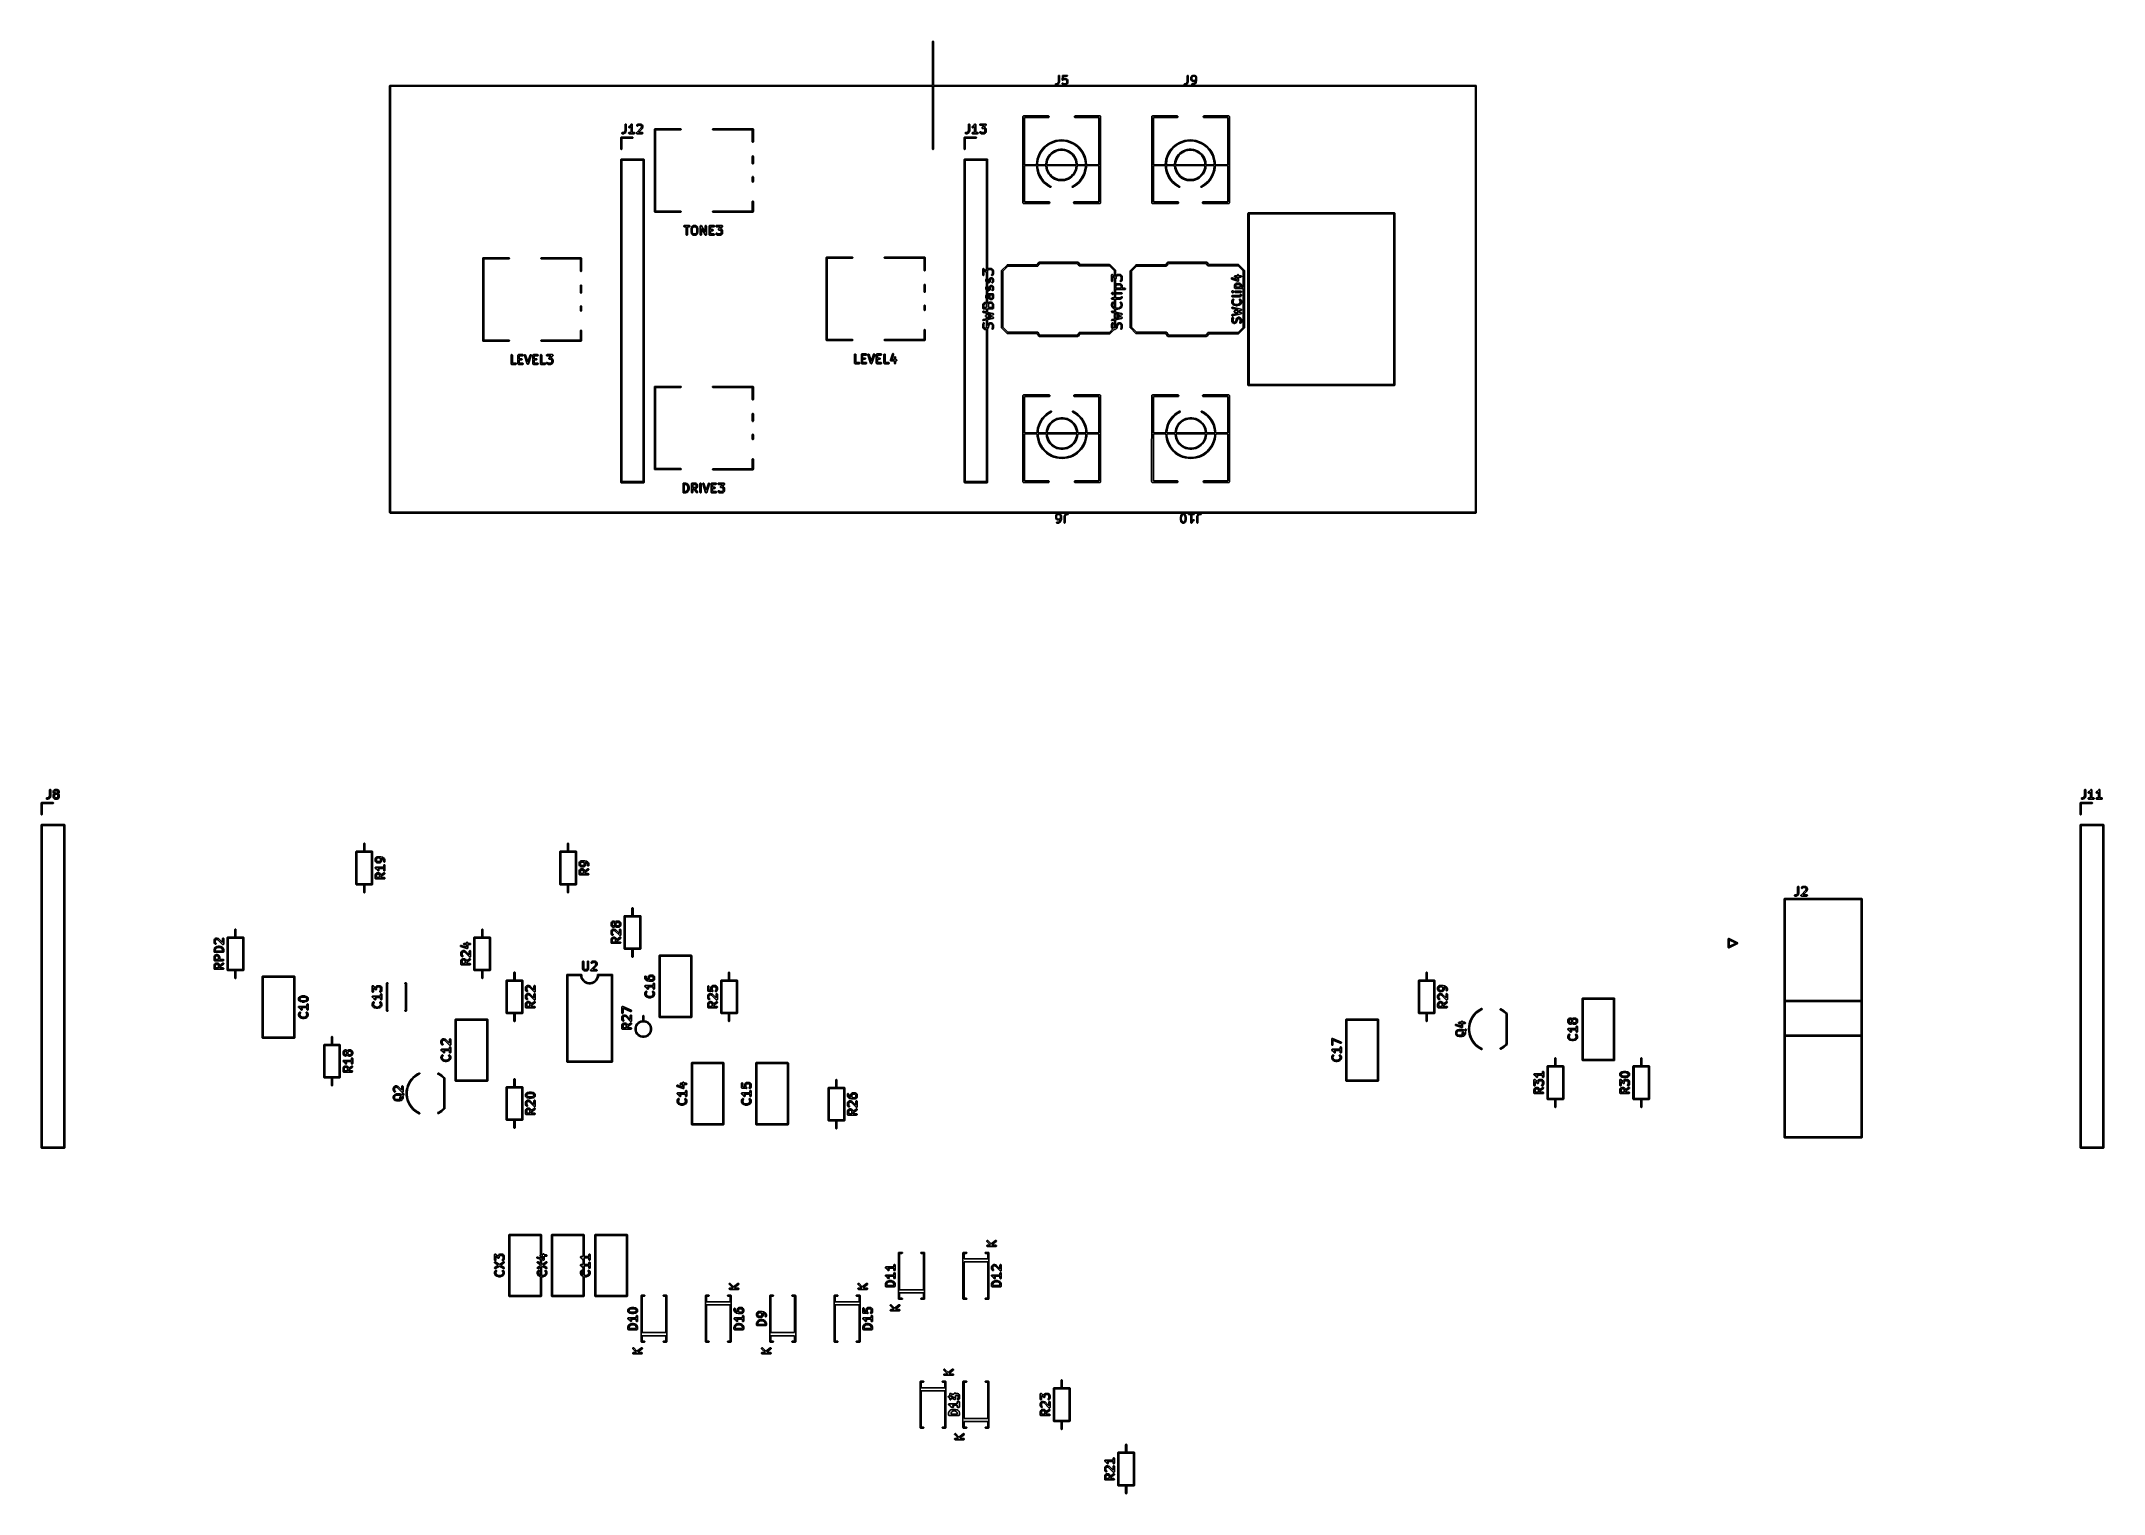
# Model space of a CAD drawing. Extents: x 0.85 to 10.45, y -7.57 to -0.8.
import ezdxf

# ---------------------------------------------------------------- set-up
doc = ezdxf.new("R2010")
doc.units = 0
doc.header["$MEASUREMENT"] = 0
doc.layers.add('BLACK', color=7, linetype='CONTINUOUS')

msp = doc.modelspace()

# ---------------------------------------------------------------- linework, layer by layer
at = {"layer": 'BLACK', "linetype": 'CONTINUOUS'}
for p, q in [((4.998, -0.8), (4.9982, -0.7992)), ((4.998, -1.0039), (4.998, -0.8)), ((4.9982, -0.7992), (4.9992, -0.7982)), ((4.9992, -0.7982), (5.0008, -0.7982)), ((5.0008, -0.7982), (5.0018, -0.7992)), ((5.0018, -0.7992), (5.002, -0.8)), ((5.002, -0.8), (5.002, -1.0039)), ((5.5849, -0.959), (5.5851, -0.9582)), ((5.5849, -0.9868), (5.5849, -0.959)), ((5.5851, -0.9582), (5.5861, -0.9571)), ((5.5861, -0.9571), (5.5876, -0.9571)), ((5.5876, -0.9571), (5.5887, -0.9582)), ((5.5887, -0.9582), (5.5888, -0.959)), ((5.5888, -0.959), (5.5888, -0.9871)), ((5.6018, -0.9775), (5.6037, -0.9588)), ((5.6037, -0.9588), (5.6038, -0.9583)), ((5.6038, -0.9582), (5.6039, -0.958)), ((5.6038, -0.9583), (5.6038, -0.9582)), ((5.6038, -0.9582), (5.6038, -0.9582)), ((5.6039, -0.958), (5.6044, -0.9576)), ((5.6044, -0.9576), (5.6049, -0.9571)), ((5.6049, -0.9571), (5.605, -0.9571)), ((5.605, -0.9571), (5.6051, -0.9571)), ((5.6051, -0.9571), (5.6052, -0.9571)), ((5.6052, -0.9571), (5.6056, -0.957)), ((5.6056, -0.957), (5.6244, -0.957)), ((5.6074, -0.9609), (5.6062, -0.9734)), ((5.6244, -0.9609), (5.6074, -0.9609)), ((5.6244, -0.957), (5.6251, -0.9571)), ((5.6251, -0.9608), (5.6244, -0.9609)), ((5.6251, -0.9571), (5.6262, -0.9582)), ((5.6262, -0.9597), (5.6251, -0.9608)), ((5.6262, -0.9582), (5.6262, -0.9597)), ((6.1849, -0.959), (6.1851, -0.9582)), ((6.1849, -0.9868), (6.1849, -0.959)), ((6.1851, -0.9582), (6.1861, -0.9571)), ((6.1861, -0.9571), (6.1876, -0.9571)), ((6.1876, -0.9571), (6.1887, -0.9582)), ((6.1887, -0.9582), (6.1888, -0.959)), ((6.1888, -0.959), (6.1888, -0.9871)), ((6.2042, -0.9613), (6.2061, -0.9594)), ((6.2061, -0.9594), (6.2064, -0.9593)), ((6.2064, -0.9593), (6.2066, -0.9591)), ((6.2066, -0.9591), (6.2104, -0.9572)), ((6.2117, -0.9609), (6.2087, -0.9624)), ((6.2104, -0.9572), (6.2105, -0.9572)), ((6.2105, -0.9572), (6.2105, -0.9571)), ((6.2105, -0.9571), (6.2108, -0.9571)), ((6.2108, -0.9571), (6.2111, -0.957)), ((6.2111, -0.957), (6.2112, -0.957)), ((6.2112, -0.957), (6.2112, -0.957)), ((6.2112, -0.957), (6.2187, -0.957)), ((6.2183, -0.9609), (6.2117, -0.9609)), ((6.2213, -0.9624), (6.2183, -0.9609)), ((6.2187, -0.957), (6.2188, -0.957)), ((6.2188, -0.957), (6.2189, -0.957)), ((6.2189, -0.957), (6.2192, -0.9571)), ((6.2192, -0.9571), (6.2195, -0.9571)), ((6.2195, -0.9571), (6.2195, -0.9572)), ((6.2195, -0.9572), (6.2196, -0.9572)), ((6.2196, -0.9572), (6.2234, -0.9591)), ((6.2234, -0.9591), (6.2236, -0.9593)), ((6.2236, -0.9593), (6.2239, -0.9594)), ((6.2239, -0.9594), (6.2258, -0.9613)), ((2.4685, -1.0059), (2.4687, -1.0052)), ((2.4685, -2.9941), (2.4685, -1.0059)), ((2.4687, -1.0052), (2.4697, -1.0041)), ((2.4697, -1.0041), (2.4705, -1.0039)), ((2.4705, -1.0039), (4.998, -1.0039)), ((4.998, -1.0079), (2.4724, -1.0079)), ((2.4724, -1.0079), (2.4724, -2.9921)), ((4.998, -1.3), (4.998, -1.0079)), ((5.002, -1.0039), (7.5295, -1.0039)), ((5.002, -1.0079), (5.002, -1.3)), ((7.5276, -1.0079), (5.002, -1.0079)), ((5.5701, -0.9976), (5.5711, -0.9965)), ((5.5701, -0.9991), (5.5701, -0.9976)), ((5.5711, -1.0001), (5.5701, -0.9991)), ((5.5711, -0.9965), (5.5719, -0.9964)), ((5.5719, -1.0003), (5.5711, -1.0001)), ((5.5719, -0.9964), (5.5753, -0.9964)), ((5.5756, -1.0003), (5.5719, -1.0003)), ((5.5753, -0.9964), (5.5802, -0.9947)), ((5.5759, -1.0002), (5.5756, -1.0003)), ((5.5763, -1.0002), (5.5759, -1.0002)), ((5.5819, -0.9983), (5.5763, -1.0002)), ((5.5802, -0.9947), (5.5833, -0.9916)), ((5.582, -0.9983), (5.5819, -0.9983)), ((5.5823, -0.9981), (5.582, -0.9983)), ((5.582, -0.9983), (5.582, -0.9983)), ((5.5825, -0.9979), (5.5823, -0.9981)), ((5.5826, -0.9979), (5.5825, -0.9979)), ((5.5864, -0.9941), (5.5826, -0.9978)), ((5.5826, -0.9978), (5.5826, -0.9979)), ((5.5833, -0.9916), (5.5849, -0.9868)), ((5.5865, -0.994), (5.5864, -0.994)), ((5.5864, -0.994), (5.5864, -0.9941)), ((5.5866, -0.9937), (5.5865, -0.994)), ((5.5868, -0.9935), (5.5866, -0.9937)), ((5.5869, -0.9933), (5.5868, -0.9934)), ((5.5868, -0.9934), (5.5868, -0.9935)), ((5.5887, -0.9877), (5.5869, -0.9933)), ((5.5888, -0.9874), (5.5887, -0.9877)), ((5.5888, -0.9871), (5.5888, -0.9874)), ((5.6019, -0.9783), (5.6018, -0.9775)), ((5.6019, -0.9784), (5.6019, -0.9783)), ((5.6019, -0.9785), (5.6019, -0.9784)), ((5.6024, -0.9789), (5.6019, -0.9785)), ((5.6019, -0.9938), (5.603, -0.9928)), ((5.6019, -0.9953), (5.6019, -0.9938)), ((5.6024, -0.996), (5.6019, -0.9953)), ((5.6028, -0.9794), (5.6024, -0.9789)), ((5.6042, -0.9978), (5.6024, -0.996)), ((5.6029, -0.9794), (5.6028, -0.9794)), ((5.603, -0.9795), (5.6029, -0.9794)), ((5.6037, -0.9795), (5.603, -0.9795)), ((5.603, -0.9928), (5.6045, -0.9928)), ((5.6043, -0.9796), (5.6037, -0.9795)), ((5.6045, -0.998), (5.6042, -0.9978)), ((5.6044, -0.9795), (5.6043, -0.9796)), ((5.6045, -0.9795), (5.6044, -0.9795)), ((5.6051, -0.9791), (5.6045, -0.9795)), ((5.6045, -0.9928), (5.6051, -0.9932)), ((5.6047, -0.9982), (5.6045, -0.998)), ((5.6085, -1.0001), (5.6047, -0.9982)), ((5.6068, -0.9774), (5.6051, -0.9791)), ((5.6051, -0.9932), (5.6068, -0.9948)), ((5.6062, -0.9734), (5.6085, -0.9722)), ((5.6098, -0.9759), (5.6068, -0.9774)), ((5.6068, -0.9948), (5.6098, -0.9964)), ((5.6085, -0.9722), (5.6086, -0.9722)), ((5.6086, -1.0001), (5.6085, -1.0001)), ((5.6086, -0.9722), (5.6086, -0.9721)), ((5.6086, -0.9721), (5.6089, -0.9721)), ((5.6089, -1.0002), (5.6086, -1.0001)), ((5.6086, -1.0001), (5.6086, -1.0001)), ((5.6089, -0.9721), (5.6092, -0.972)), ((5.6092, -1.0003), (5.6089, -1.0002)), ((5.6092, -0.972), (5.6093, -0.972)), ((5.6093, -1.0003), (5.6092, -1.0003)), ((5.6093, -0.972), (5.6094, -0.972)), ((5.6094, -1.0003), (5.6093, -1.0003)), ((5.6094, -0.972), (5.6187, -0.972)), ((5.6187, -1.0003), (5.6094, -1.0003)), ((5.6183, -0.9759), (5.6098, -0.9759)), ((5.6098, -0.9964), (5.6183, -0.9964)), ((5.6213, -0.9774), (5.6183, -0.9759)), ((5.6183, -0.9964), (5.6213, -0.9948)), ((5.6187, -0.972), (5.6188, -0.972)), ((5.6188, -1.0003), (5.6187, -1.0003)), ((5.6188, -0.972), (5.6189, -0.972)), ((5.6189, -1.0003), (5.6188, -1.0003)), ((5.6189, -0.972), (5.6192, -0.9721)), ((5.6192, -1.0002), (5.6189, -1.0003)), ((5.6192, -0.9721), (5.6195, -0.9721)), ((5.6195, -1.0001), (5.6192, -1.0002)), ((5.6195, -0.9721), (5.6195, -0.9722)), ((5.6195, -0.9722), (5.6196, -0.9722)), ((5.6196, -1.0001), (5.6195, -1.0001)), ((5.6195, -1.0001), (5.6195, -1.0001)), ((5.6196, -0.9722), (5.6234, -0.9741)), ((5.6234, -0.9982), (5.6196, -1.0001)), ((5.6228, -0.9789), (5.6213, -0.9774)), ((5.6213, -0.9948), (5.6228, -0.9934)), ((5.6243, -0.9819), (5.6228, -0.9789)), ((5.6228, -0.9934), (5.6243, -0.9904)), ((5.6234, -0.9741), (5.6236, -0.9743)), ((5.6236, -0.998), (5.6234, -0.9982)), ((5.6236, -0.9743), (5.6239, -0.9744)), ((5.6239, -0.9978), (5.6236, -0.998)), ((5.6239, -0.9744), (5.6258, -0.9763)), ((5.6258, -0.996), (5.6239, -0.9978)), ((5.6243, -0.9904), (5.6243, -0.9819)), ((5.6258, -0.9763), (5.6259, -0.9766)), ((5.6259, -0.9957), (5.6258, -0.996)), ((5.6259, -0.9766), (5.6261, -0.9768)), ((5.6261, -0.9955), (5.6259, -0.9957)), ((5.6261, -0.9768), (5.628, -0.9806)), ((5.628, -0.9917), (5.6261, -0.9955)), ((5.628, -0.9806), (5.628, -0.9807)), ((5.628, -0.9807), (5.6281, -0.9807)), ((5.6281, -0.9916), (5.628, -0.9916)), ((5.628, -0.9916), (5.628, -0.9917)), ((5.6281, -0.9807), (5.6281, -0.981)), ((5.6281, -0.981), (5.6282, -0.9813)), ((5.6282, -0.991), (5.6281, -0.9913)), ((5.6281, -0.9913), (5.6281, -0.9916)), ((5.6282, -0.9813), (5.6282, -0.9814)), ((5.6282, -0.9814), (5.6282, -0.9815)), ((5.6282, -0.9815), (5.6282, -0.9908)), ((5.6282, -0.9908), (5.6282, -0.9909)), ((5.6282, -0.9909), (5.6282, -0.991)), ((6.1701, -0.9976), (6.1711, -0.9965)), ((6.1701, -0.9991), (6.1701, -0.9976)), ((6.1711, -1.0001), (6.1701, -0.9991)), ((6.1711, -0.9965), (6.1719, -0.9964)), ((6.1719, -1.0003), (6.1711, -1.0001)), ((6.1719, -0.9964), (6.1753, -0.9964)), ((6.1756, -1.0003), (6.1719, -1.0003)), ((6.1753, -0.9964), (6.1802, -0.9947)), ((6.1759, -1.0002), (6.1756, -1.0003)), ((6.1763, -1.0002), (6.1759, -1.0002)), ((6.1819, -0.9983), (6.1763, -1.0002)), ((6.1802, -0.9947), (6.1833, -0.9916)), ((6.182, -0.9983), (6.1819, -0.9983)), ((6.1823, -0.9981), (6.182, -0.9983)), ((6.182, -0.9983), (6.182, -0.9983)), ((6.1825, -0.9979), (6.1823, -0.9981)), ((6.1826, -0.9979), (6.1825, -0.9979)), ((6.1864, -0.9941), (6.1826, -0.9978)), ((6.1826, -0.9978), (6.1826, -0.9979)), ((6.1833, -0.9916), (6.1849, -0.9868)), ((6.1865, -0.994), (6.1864, -0.994)), ((6.1864, -0.994), (6.1864, -0.9941)), ((6.1866, -0.9937), (6.1865, -0.994)), ((6.1868, -0.9935), (6.1866, -0.9937)), ((6.1869, -0.9933), (6.1868, -0.9934)), ((6.1868, -0.9934), (6.1868, -0.9935)), ((6.1887, -0.9877), (6.1869, -0.9933)), ((6.1888, -0.9874), (6.1887, -0.9877)), ((6.1888, -0.9871), (6.1888, -0.9874)), ((6.2018, -0.9663), (6.2019, -0.966)), ((6.2018, -0.9664), (6.2018, -0.9663)), ((6.2018, -0.9665), (6.2018, -0.9664)), ((6.2018, -0.9758), (6.2018, -0.9665)), ((6.2018, -0.9759), (6.2018, -0.9758)), ((6.2018, -0.976), (6.2018, -0.9759)), ((6.2019, -0.9763), (6.2018, -0.976)), ((6.2019, -0.966), (6.2019, -0.9657)), ((6.2019, -0.9657), (6.202, -0.9657)), ((6.2019, -0.9766), (6.2019, -0.9763)), ((6.202, -0.9766), (6.2019, -0.9766)), ((6.202, -0.9656), (6.2039, -0.9618)), ((6.202, -0.9657), (6.202, -0.9656)), ((6.202, -0.9767), (6.202, -0.9766)), ((6.2039, -0.9805), (6.202, -0.9767)), ((6.2039, -0.9618), (6.2041, -0.9616)), ((6.2041, -0.9807), (6.2039, -0.9805)), ((6.2041, -0.9616), (6.2042, -0.9613)), ((6.2042, -0.981), (6.2041, -0.9807)), ((6.2061, -0.9828), (6.2042, -0.981)), ((6.2072, -0.9639), (6.2057, -0.9669)), ((6.2057, -0.9669), (6.2057, -0.9754)), ((6.2057, -0.9754), (6.2072, -0.9784)), ((6.2057, -0.9976), (6.2067, -0.9965)), ((6.2057, -0.9991), (6.2057, -0.9976)), ((6.2067, -1.0001), (6.2057, -0.9991)), ((6.2064, -0.983), (6.2061, -0.9828)), ((6.2066, -0.9832), (6.2064, -0.983)), ((6.2104, -0.9851), (6.2066, -0.9832)), ((6.2067, -0.9965), (6.2075, -0.9964)), ((6.2075, -1.0003), (6.2067, -1.0001)), ((6.2087, -0.9624), (6.2072, -0.9639)), ((6.2072, -0.9784), (6.2087, -0.9798)), ((6.2075, -0.9964), (6.2145, -0.9964)), ((6.215, -1.0003), (6.2075, -1.0003)), ((6.2087, -0.9798), (6.2117, -0.9814)), ((6.2105, -0.9851), (6.2104, -0.9851)), ((6.2108, -0.9852), (6.2105, -0.9851)), ((6.2105, -0.9851), (6.2105, -0.9851)), ((6.2111, -0.9853), (6.2108, -0.9852)), ((6.2112, -0.9853), (6.2111, -0.9853)), ((6.2187, -0.9853), (6.2112, -0.9853)), ((6.2112, -0.9853), (6.2112, -0.9853)), ((6.2117, -0.9814), (6.2183, -0.9814)), ((6.2145, -0.9964), (6.2176, -0.9948)), ((6.2151, -1.0003), (6.215, -1.0003)), ((6.2154, -1.0002), (6.2151, -1.0003)), ((6.2151, -1.0003), (6.2151, -1.0003)), ((6.2158, -1.0001), (6.2154, -1.0002)), ((6.2159, -1.0001), (6.2158, -1.0001)), ((6.2158, -1.0001), (6.2158, -1.0001)), ((6.2196, -0.9982), (6.2159, -1.0001)), ((6.2176, -0.9948), (6.2191, -0.9933)), ((6.2183, -0.9814), (6.2213, -0.9798)), ((6.2188, -0.9853), (6.2187, -0.9853)), ((6.2189, -0.9853), (6.2188, -0.9853)), ((6.2192, -0.9852), (6.2189, -0.9853)), ((6.2191, -0.9933), (6.2225, -0.9881)), ((6.2195, -0.9851), (6.2192, -0.9852)), ((6.2196, -0.9851), (6.2195, -0.9851)), ((6.2195, -0.9851), (6.2195, -0.9851)), ((6.2234, -0.9832), (6.2196, -0.9851)), ((6.2199, -0.998), (6.2196, -0.9982)), ((6.2201, -0.9978), (6.2199, -0.998)), ((6.222, -0.996), (6.2201, -0.9978)), ((6.2228, -0.9639), (6.2213, -0.9624)), ((6.2213, -0.9798), (6.2228, -0.9784)), ((6.2221, -0.9958), (6.222, -0.996)), ((6.2223, -0.9957), (6.2221, -0.9958)), ((6.226, -0.99), (6.2223, -0.9957)), ((6.2225, -0.9881), (6.2239, -0.9829)), ((6.2243, -0.9669), (6.2228, -0.9639)), ((6.2228, -0.9784), (6.2243, -0.9754)), ((6.2236, -0.983), (6.2234, -0.9832)), ((6.2239, -0.9829), (6.2236, -0.983)), ((6.2243, -0.9754), (6.2243, -0.9669)), ((6.2258, -0.9613), (6.2259, -0.9616)), ((6.2259, -0.9616), (6.2261, -0.9618)), ((6.2261, -0.9897), (6.226, -0.99)), ((6.2261, -0.9618), (6.228, -0.9656)), ((6.2263, -0.9894), (6.2261, -0.9897)), ((6.2282, -0.9819), (6.2263, -0.9894)), ((6.228, -0.9656), (6.228, -0.9657)), ((6.228, -0.9657), (6.2281, -0.9657)), ((6.2281, -0.9657), (6.2281, -0.966)), ((6.2281, -0.966), (6.2282, -0.9663)), ((6.2282, -0.9663), (6.2282, -0.9664)), ((6.2282, -0.9664), (6.2282, -0.9665)), ((6.2282, -0.9665), (6.2282, -0.9815)), ((6.2282, -0.9815), (6.2282, -0.9817)), ((6.2282, -0.9817), (6.2282, -0.9819)), ((7.5276, -2.9921), (7.5276, -1.0079)), ((7.5295, -1.0039), (7.5303, -1.0041)), ((7.5303, -1.0041), (7.5313, -1.0052)), ((7.5313, -1.0052), (7.5315, -1.0059)), ((7.5315, -1.0059), (7.5315, -2.9941)), ((5.4189, -1.15), (5.419, -1.1492)), ((5.4189, -1.55), (5.4189, -1.15)), ((5.419, -1.1492), (5.4196, -1.1478)), ((5.4196, -1.1478), (5.4206, -1.1467)), ((5.4206, -1.1467), (5.4221, -1.1461)), ((5.4221, -1.1461), (5.4221, -1.1461)), ((5.4221, -1.1461), (5.4229, -1.1461)), ((5.4229, -1.1461), (5.5371, -1.1461)), ((5.5371, -1.1461), (5.5379, -1.1461)), ((5.5379, -1.1461), (5.5393, -1.1467)), ((5.5393, -1.1467), (5.5404, -1.1478)), ((5.5404, -1.1522), (5.5393, -1.1533)), ((5.5404, -1.1478), (5.5409, -1.1492)), ((5.5409, -1.1508), (5.5404, -1.1522)), ((5.5409, -1.1492), (5.5409, -1.1508)), ((5.6592, -1.1492), (5.6598, -1.1478)), ((5.6592, -1.1508), (5.6592, -1.1492)), ((5.6598, -1.1522), (5.6592, -1.1508)), ((5.6598, -1.1478), (5.6609, -1.1467)), ((5.6609, -1.1533), (5.6598, -1.1522)), ((5.6609, -1.1467), (5.6623, -1.1461)), ((5.6623, -1.1461), (5.6631, -1.1461)), ((5.6631, -1.1461), (5.7772, -1.1461)), ((5.7772, -1.1461), (5.778, -1.1461)), ((5.778, -1.1461), (5.778, -1.1461)), ((5.778, -1.1461), (5.778, -1.1461)), ((5.778, -1.1461), (5.7787, -1.1464)), ((5.7787, -1.1464), (5.7794, -1.1467)), ((5.7794, -1.1467), (5.7794, -1.1467)), ((5.7794, -1.1467), (5.7794, -1.1467)), ((5.7794, -1.1467), (5.7799, -1.1472)), ((5.7799, -1.1472), (5.7805, -1.1478)), ((5.7805, -1.1478), (5.7805, -1.1478)), ((5.7805, -1.1478), (5.7805, -1.1478)), ((5.7805, -1.1478), (5.7808, -1.1485)), ((5.7808, -1.1485), (5.7811, -1.1492)), ((5.7811, -1.1492), (5.7811, -1.1492)), ((5.7811, -1.1492), (5.7811, -1.1492)), ((5.7811, -1.1492), (5.7812, -1.15)), ((5.7812, -1.15), (5.7811, -1.55)), ((6.0189, -1.15), (6.019, -1.1492)), ((6.0189, -1.55), (6.0189, -1.15)), ((6.019, -1.1492), (6.0196, -1.1478)), ((6.0196, -1.1478), (6.0206, -1.1467)), ((6.0206, -1.1467), (6.0221, -1.1461)), ((6.0221, -1.1461), (6.0221, -1.1461)), ((6.0221, -1.1461), (6.0229, -1.1461)), ((6.0229, -1.1461), (6.1371, -1.1461)), ((6.1371, -1.1461), (6.1379, -1.1461)), ((6.1379, -1.1461), (6.1393, -1.1467)), ((6.1393, -1.1467), (6.1404, -1.1478)), ((6.1404, -1.1522), (6.1393, -1.1533)), ((6.1404, -1.1478), (6.1409, -1.1492)), ((6.1409, -1.1508), (6.1404, -1.1522)), ((6.1409, -1.1492), (6.1409, -1.1508)), ((6.2592, -1.1492), (6.2598, -1.1478)), ((6.2592, -1.1508), (6.2592, -1.1492)), ((6.2598, -1.1522), (6.2592, -1.1508)), ((6.2598, -1.1478), (6.2609, -1.1467)), ((6.2609, -1.1533), (6.2598, -1.1522)), ((6.2609, -1.1467), (6.2623, -1.1461)), ((6.2623, -1.1461), (6.2631, -1.1461)), ((6.2631, -1.1461), (6.3772, -1.1461)), ((6.3772, -1.1461), (6.378, -1.1461)), ((6.378, -1.1461), (6.378, -1.1461)), ((6.378, -1.1461), (6.378, -1.1461)), ((6.378, -1.1461), (6.3787, -1.1464)), ((6.3787, -1.1464), (6.3794, -1.1467)), ((6.3794, -1.1467), (6.3794, -1.1467)), ((6.3794, -1.1467), (6.3794, -1.1467)), ((6.3794, -1.1467), (6.3799, -1.1472)), ((6.3799, -1.1472), (6.3805, -1.1478)), ((6.3805, -1.1478), (6.3805, -1.1478)), ((6.3805, -1.1478), (6.3805, -1.1478)), ((6.3805, -1.1478), (6.3808, -1.1485)), ((6.3808, -1.1485), (6.3811, -1.1492)), ((6.3811, -1.1492), (6.3811, -1.1492)), ((6.3811, -1.1492), (6.3811, -1.1492)), ((6.3811, -1.1492), (6.3812, -1.15)), ((6.3812, -1.15), (6.3811, -1.55)), ((3.5453, -1.2476), (3.5455, -1.2467)), ((3.5453, -1.3), (3.5453, -1.2476)), ((3.5455, -1.2467), (3.5467, -1.2455)), ((3.5467, -1.2455), (3.5476, -1.2453)), ((3.5476, -1.2453), (3.6, -1.2453)), ((3.5502, -1.2256), (3.5507, -1.2245)), ((3.5502, -1.2268), (3.5502, -1.2256)), ((3.5507, -1.2278), (3.5502, -1.2268)), ((3.5507, -1.2245), (3.5515, -1.2237)), ((3.5515, -1.2286), (3.5507, -1.2278)), ((3.5515, -1.2237), (3.5526, -1.2233)), ((3.5526, -1.2291), (3.5515, -1.2286)), ((3.5526, -1.2233), (3.5531, -1.2232)), ((3.5531, -1.2291), (3.5526, -1.2291)), ((3.5531, -1.2232), (3.5564, -1.2232)), ((3.5569, -1.2291), (3.5531, -1.2291)), ((3.5564, -1.2232), (3.5609, -1.2217)), ((3.5572, -1.2291), (3.5569, -1.2291)), ((3.5574, -1.2291), (3.5572, -1.2291)), ((3.5572, -1.2291), (3.5572, -1.2291)), ((3.5575, -1.2291), (3.5574, -1.2291)), ((3.5578, -1.229), (3.5575, -1.229)), ((3.5575, -1.229), (3.5575, -1.2291)), ((3.5634, -1.2271), (3.5578, -1.229)), ((3.5609, -1.2217), (3.5637, -1.219)), ((3.564, -1.2269), (3.5634, -1.2271)), ((3.5637, -1.219), (3.5652, -1.2144)), ((3.5641, -1.2268), (3.564, -1.2268)), ((3.564, -1.2268), (3.564, -1.2269)), ((3.5646, -1.2264), (3.5641, -1.2268)), ((3.5683, -1.2226), (3.5646, -1.2264)), ((3.5652, -1.1862), (3.5657, -1.1852)), ((3.5652, -1.1868), (3.5652, -1.1862)), ((3.5652, -1.2144), (3.5652, -1.1868)), ((3.5657, -1.1852), (3.5665, -1.1843)), ((3.5665, -1.1843), (3.5676, -1.1839)), ((3.5676, -1.1839), (3.5687, -1.1839)), ((3.5687, -1.2222), (3.5683, -1.2226)), ((3.5687, -1.1839), (3.5698, -1.1843)), ((3.5688, -1.222), (3.5687, -1.2221)), ((3.5687, -1.2221), (3.5687, -1.2222)), ((3.5691, -1.2215), (3.5688, -1.222)), ((3.5709, -1.2159), (3.5691, -1.2215)), ((3.5698, -1.1843), (3.5706, -1.1852)), ((3.5706, -1.1852), (3.571, -1.1862)), ((3.571, -1.2156), (3.5709, -1.2159)), ((3.571, -1.1862), (3.5711, -1.1868)), ((3.5711, -1.2153), (3.571, -1.2154)), ((3.571, -1.2154), (3.571, -1.2155)), ((3.571, -1.2155), (3.571, -1.2156)), ((3.5711, -1.1868), (3.5711, -1.2149)), ((3.5711, -1.2149), (3.5711, -1.2152)), ((3.5711, -1.2152), (3.5711, -1.2153)), ((3.5821, -1.1977), (3.5824, -1.1966)), ((3.5822, -1.1988), (3.5821, -1.1977)), ((3.5821, -1.2256), (3.5825, -1.2245)), ((3.5821, -1.2268), (3.5821, -1.2256)), ((3.5825, -1.2278), (3.5821, -1.2268)), ((3.5827, -1.1999), (3.5822, -1.1988)), ((3.5824, -1.1966), (3.5832, -1.1957)), ((3.5825, -1.2245), (3.5834, -1.2237)), ((3.5834, -1.2286), (3.5825, -1.2278)), ((3.5835, -1.2006), (3.5827, -1.1999)), ((3.5832, -1.1957), (3.5837, -1.1954)), ((3.5834, -1.2237), (3.5844, -1.2233)), ((3.5844, -1.2291), (3.5834, -1.2286)), ((3.5846, -1.201), (3.5835, -1.2006)), ((3.5837, -1.1954), (3.587, -1.1938)), ((3.5844, -1.2233), (3.585, -1.2232)), ((3.585, -1.2291), (3.5844, -1.2291)), ((3.5858, -1.2009), (3.5846, -1.201)), ((3.585, -1.2232), (3.5933, -1.2232)), ((3.6075, -1.2291), (3.585, -1.2291)), ((3.5863, -1.2007), (3.5858, -1.2009)), ((3.5901, -1.1988), (3.5863, -1.2007)), ((3.587, -1.1938), (3.5902, -1.1905)), ((3.5903, -1.1987), (3.5901, -1.1988)), ((3.5902, -1.1905), (3.5938, -1.1852)), ((3.5904, -1.1986), (3.5903, -1.1987)), ((3.5905, -1.1986), (3.5904, -1.1986)), ((3.5906, -1.1985), (3.5905, -1.1986)), ((3.5908, -1.1983), (3.5906, -1.1985)), ((3.5906, -1.1985), (3.5906, -1.1985)), ((3.5933, -1.1958), (3.5908, -1.1983)), ((3.5933, -1.2232), (3.5933, -1.1958)), ((3.5938, -1.1852), (3.5942, -1.1847)), ((3.5938, -1.1852), (3.5938, -1.1852)), ((3.5938, -1.1852), (3.5938, -1.1852)), ((3.5938, -1.1852), (3.5938, -1.1852)), ((3.5942, -1.1847), (3.5944, -1.1846)), ((3.5944, -1.1846), (3.5946, -1.1843)), ((3.5946, -1.1843), (3.5949, -1.1842)), ((3.5949, -1.1842), (3.5951, -1.1841)), ((3.5951, -1.1841), (3.5954, -1.184)), ((3.5954, -1.184), (3.5957, -1.1839)), ((3.5957, -1.1839), (3.596, -1.1839)), ((3.596, -1.1839), (3.5962, -1.1839)), ((3.5962, -1.1839), (3.5965, -1.1839)), ((3.5965, -1.1839), (3.5968, -1.1839)), ((3.5968, -1.1839), (3.5971, -1.184)), ((3.5971, -1.184), (3.5974, -1.1841)), ((3.5974, -1.1841), (3.5976, -1.1842)), ((3.5976, -1.1842), (3.5979, -1.1843)), ((3.5979, -1.1843), (3.5981, -1.1846)), ((3.5981, -1.1846), (3.5983, -1.1847)), ((3.5983, -1.1847), (3.5985, -1.185)), ((3.5985, -1.185), (3.5987, -1.1852)), ((3.5987, -1.1852), (3.5988, -1.1854)), ((3.5988, -1.1854), (3.599, -1.1857)), ((3.599, -1.1857), (3.599, -1.186)), ((3.599, -1.186), (3.5991, -1.1862)), ((3.5991, -1.1862), (3.5992, -1.1868)), ((3.5992, -1.1868), (3.5992, -1.1868)), ((3.5992, -1.1868), (3.5992, -1.1868)), ((3.5992, -1.1868), (3.5992, -1.1868)), ((3.5992, -1.1868), (3.5992, -1.2232)), ((3.5992, -1.2232), (3.6075, -1.2232)), ((3.6, -1.2453), (3.6009, -1.2455)), ((3.6009, -1.2455), (3.6022, -1.2467)), ((3.6022, -1.2485), (3.6009, -1.2498)), ((3.6022, -1.2467), (3.6022, -1.2485)), ((3.6075, -1.2232), (3.6081, -1.2233)), ((3.6081, -1.2291), (3.6075, -1.2291)), ((3.6081, -1.2233), (3.6091, -1.2237)), ((3.6091, -1.2286), (3.6081, -1.2291)), ((3.6091, -1.2237), (3.61, -1.2245)), ((3.61, -1.2278), (3.6091, -1.2286)), ((3.61, -1.2245), (3.6104, -1.2256)), ((3.6104, -1.2268), (3.61, -1.2278)), ((3.6104, -1.2256), (3.6104, -1.2268)), ((3.6177, -1.2256), (3.6182, -1.2245)), ((3.6177, -1.2268), (3.6177, -1.2256)), ((3.6182, -1.2278), (3.6177, -1.2268)), ((3.6182, -1.2245), (3.6185, -1.2241)), ((3.619, -1.2286), (3.6182, -1.2278)), ((3.6185, -1.2241), (3.6405, -1.2021)), ((3.62, -1.2291), (3.619, -1.2286)), ((3.6196, -1.19), (3.62, -1.1889)), ((3.6196, -1.1911), (3.6196, -1.19)), ((3.62, -1.1922), (3.6196, -1.1911)), ((3.62, -1.1889), (3.6204, -1.1885)), ((3.6209, -1.193), (3.62, -1.1922)), ((3.6206, -1.2291), (3.62, -1.2291)), ((3.6204, -1.1885), (3.6223, -1.1866)), ((3.645, -1.2291), (3.6206, -1.2291)), ((3.6219, -1.1934), (3.6209, -1.193)), ((3.6231, -1.1934), (3.6219, -1.1934)), ((3.6223, -1.1866), (3.6225, -1.1864)), ((3.6225, -1.1864), (3.6226, -1.1863)), ((3.6226, -1.1863), (3.6227, -1.1863)), ((3.6227, -1.1863), (3.6227, -1.1862)), ((3.6227, -1.1862), (3.6228, -1.1862)), ((3.6228, -1.1862), (3.6231, -1.186)), ((3.6231, -1.186), (3.6268, -1.1842)), ((3.6241, -1.193), (3.6231, -1.1934)), ((3.6246, -1.1926), (3.6241, -1.193)), ((3.6261, -1.1911), (3.6246, -1.1926)), ((3.6288, -1.1898), (3.6261, -1.1911)), ((3.6268, -1.1842), (3.6273, -1.184)), ((3.6273, -1.184), (3.6274, -1.1839)), ((3.6274, -1.1839), (3.6275, -1.1839)), ((3.6275, -1.1839), (3.6281, -1.1839)), ((3.6452, -1.2058), (3.6278, -1.2232)), ((3.6278, -1.2232), (3.645, -1.2232)), ((3.6281, -1.1839), (3.6375, -1.1839)), ((3.6368, -1.1898), (3.6288, -1.1898)), ((3.6395, -1.1911), (3.6368, -1.1898)), ((3.6375, -1.1839), (3.6381, -1.1839)), ((3.6381, -1.1839), (3.6382, -1.1839)), ((3.6382, -1.1839), (3.6383, -1.184)), ((3.6383, -1.184), (3.6388, -1.1842)), ((3.6388, -1.1842), (3.6426, -1.186)), ((3.6407, -1.1923), (3.6395, -1.1911)), ((3.6405, -1.2021), (3.642, -1.1976)), ((3.642, -1.195), (3.6407, -1.1923)), ((3.642, -1.1976), (3.642, -1.195)), ((3.6426, -1.186), (3.6428, -1.1862)), ((3.6428, -1.1862), (3.6429, -1.1862)), ((3.6429, -1.1862), (3.643, -1.1863)), ((3.643, -1.1863), (3.6431, -1.1863)), ((3.6431, -1.1863), (3.6431, -1.1864)), ((3.6431, -1.1864), (3.6433, -1.1866)), ((3.6433, -1.1866), (3.6452, -1.1885)), ((3.645, -1.2232), (3.6456, -1.2233)), ((3.6456, -1.2291), (3.645, -1.2291)), ((3.6452, -1.1885), (3.6454, -1.1887)), ((3.6456, -1.2053), (3.6452, -1.2058)), ((3.6454, -1.1887), (3.6455, -1.1887)), ((3.6455, -1.1887), (3.6455, -1.1888)), ((3.6455, -1.1888), (3.6456, -1.1889)), ((3.6456, -1.1889), (3.6456, -1.189)), ((3.6456, -1.189), (3.6458, -1.1892)), ((3.6457, -1.2051), (3.6456, -1.2052)), ((3.6456, -1.2052), (3.6456, -1.2053)), ((3.6456, -1.2233), (3.6466, -1.2237)), ((3.6466, -1.2286), (3.6456, -1.2291)), ((3.6459, -1.2046), (3.6457, -1.2051)), ((3.6458, -1.1892), (3.6476, -1.193)), ((3.6478, -1.199), (3.6459, -1.2046)), ((3.6466, -1.2237), (3.6474, -1.2245)), ((3.6474, -1.2278), (3.6466, -1.2286)), ((3.6474, -1.2245), (3.6479, -1.2256)), ((3.6479, -1.2268), (3.6474, -1.2278)), ((3.6476, -1.193), (3.6478, -1.1935)), ((3.6478, -1.1935), (3.6478, -1.1936)), ((3.6478, -1.1936), (3.6479, -1.1937)), ((3.6479, -1.1987), (3.6478, -1.199)), ((3.6479, -1.1937), (3.6479, -1.1943)), ((3.6479, -1.1943), (3.6479, -1.1981)), ((3.6479, -1.1981), (3.6479, -1.1983)), ((3.6479, -1.1983), (3.6479, -1.1984)), ((3.6479, -1.1984), (3.6479, -1.1985)), ((3.6479, -1.1985), (3.6479, -1.1986)), ((3.6479, -1.1986), (3.6479, -1.1987)), ((3.6479, -1.2256), (3.6479, -1.2268)), ((3.702, -1.2083), (3.7021, -1.2074)), ((3.702, -1.5917), (3.702, -1.2083)), ((3.7021, -1.2074), (3.7034, -1.2061)), ((3.7034, -1.2061), (3.7043, -1.2059)), ((3.7043, -1.2059), (3.8248, -1.2059)), ((3.8248, -1.2106), (3.7067, -1.2106)), ((3.7067, -1.2106), (3.7067, -1.5894)), ((3.8248, -1.2059), (3.8257, -1.2061)), ((3.8257, -1.2105), (3.8248, -1.2106)), ((3.8257, -1.2061), (3.827, -1.2074)), ((3.827, -1.2092), (3.8257, -1.2105)), ((3.827, -1.2074), (3.827, -1.2092)), ((3.9726, -1.2074), (3.9739, -1.2061)), ((3.9726, -1.2092), (3.9726, -1.2074)), ((3.9739, -1.2105), (3.9726, -1.2092)), ((3.9739, -1.2061), (3.9748, -1.2059)), ((3.9748, -1.2106), (3.9739, -1.2105)), ((3.9748, -1.2059), (4.1606, -1.2059)), ((4.1583, -1.2106), (3.9748, -1.2106)), ((4.1583, -1.2669), (4.1583, -1.2106)), ((4.1606, -1.2059), (4.1615, -1.2061)), ((4.1615, -1.2061), (4.1628, -1.2074)), ((4.1628, -1.2074), (4.163, -1.2083)), ((4.163, -1.2083), (4.163, -1.2669)), ((5.1453, -1.2476), (5.1455, -1.2467)), ((5.1453, -1.3), (5.1453, -1.2476)), ((5.1455, -1.2467), (5.1467, -1.2455)), ((5.1467, -1.2455), (5.1476, -1.2453)), ((5.1476, -1.2453), (5.2, -1.2453)), ((5.1502, -1.2256), (5.1507, -1.2245)), ((5.1502, -1.2268), (5.1502, -1.2256)), ((5.1507, -1.2278), (5.1502, -1.2268)), ((5.1507, -1.2245), (5.1515, -1.2237)), ((5.1515, -1.2286), (5.1507, -1.2278)), ((5.1515, -1.2237), (5.1526, -1.2233)), ((5.1526, -1.2291), (5.1515, -1.2286)), ((5.1526, -1.2233), (5.1531, -1.2232)), ((5.1531, -1.2291), (5.1526, -1.2291)), ((5.1531, -1.2232), (5.1564, -1.2232)), ((5.1569, -1.2291), (5.1531, -1.2291)), ((5.1564, -1.2232), (5.1609, -1.2217)), ((5.1572, -1.2291), (5.1569, -1.2291)), ((5.1574, -1.2291), (5.1572, -1.2291)), ((5.1572, -1.2291), (5.1572, -1.2291)), ((5.1575, -1.2291), (5.1574, -1.2291)), ((5.1578, -1.229), (5.1575, -1.229)), ((5.1575, -1.229), (5.1575, -1.2291)), ((5.1634, -1.2271), (5.1578, -1.229)), ((5.1609, -1.2217), (5.1637, -1.219)), ((5.164, -1.2269), (5.1634, -1.2271)), ((5.1637, -1.219), (5.1652, -1.2144)), ((5.1641, -1.2268), (5.164, -1.2268)), ((5.164, -1.2268), (5.164, -1.2269)), ((5.1646, -1.2264), (5.1641, -1.2268)), ((5.1683, -1.2226), (5.1646, -1.2264)), ((5.1652, -1.1862), (5.1657, -1.1852)), ((5.1652, -1.1868), (5.1652, -1.1862)), ((5.1652, -1.2144), (5.1652, -1.1868)), ((5.1657, -1.1852), (5.1665, -1.1843)), ((5.1665, -1.1843), (5.1676, -1.1839)), ((5.1676, -1.1839), (5.1687, -1.1839)), ((5.1687, -1.2222), (5.1683, -1.2226)), ((5.1687, -1.1839), (5.1698, -1.1843)), ((5.1688, -1.222), (5.1687, -1.2221)), ((5.1687, -1.2221), (5.1687, -1.2222)), ((5.1691, -1.2215), (5.1688, -1.222)), ((5.1709, -1.2159), (5.1691, -1.2215)), ((5.1698, -1.1843), (5.1706, -1.1852)), ((5.1706, -1.1852), (5.171, -1.1862)), ((5.171, -1.2156), (5.1709, -1.2159)), ((5.171, -1.1862), (5.1711, -1.1868)), ((5.1711, -1.2153), (5.171, -1.2154)), ((5.171, -1.2154), (5.171, -1.2155)), ((5.171, -1.2155), (5.171, -1.2156)), ((5.1711, -1.1868), (5.1711, -1.2149)), ((5.1711, -1.2149), (5.1711, -1.2152)), ((5.1711, -1.2152), (5.1711, -1.2153)), ((5.1821, -1.1977), (5.1824, -1.1966)), ((5.1822, -1.1988), (5.1821, -1.1977)), ((5.1821, -1.2256), (5.1825, -1.2245)), ((5.1821, -1.2268), (5.1821, -1.2256)), ((5.1825, -1.2278), (5.1821, -1.2268)), ((5.1827, -1.1999), (5.1822, -1.1988)), ((5.1824, -1.1966), (5.1832, -1.1957)), ((5.1825, -1.2245), (5.1834, -1.2237)), ((5.1834, -1.2286), (5.1825, -1.2278)), ((5.1835, -1.2006), (5.1827, -1.1999)), ((5.1832, -1.1957), (5.1837, -1.1954)), ((5.1834, -1.2237), (5.1844, -1.2233)), ((5.1844, -1.2291), (5.1834, -1.2286)), ((5.1846, -1.201), (5.1835, -1.2006)), ((5.1837, -1.1954), (5.187, -1.1938)), ((5.1844, -1.2233), (5.185, -1.2232)), ((5.185, -1.2291), (5.1844, -1.2291)), ((5.1858, -1.2009), (5.1846, -1.201)), ((5.185, -1.2232), (5.1933, -1.2232)), ((5.2075, -1.2291), (5.185, -1.2291)), ((5.1863, -1.2007), (5.1858, -1.2009)), ((5.1901, -1.1988), (5.1863, -1.2007)), ((5.187, -1.1938), (5.1902, -1.1905)), ((5.1903, -1.1987), (5.1901, -1.1988)), ((5.1902, -1.1905), (5.1938, -1.1852)), ((5.1904, -1.1986), (5.1903, -1.1987)), ((5.1905, -1.1986), (5.1904, -1.1986)), ((5.1906, -1.1985), (5.1905, -1.1986)), ((5.1908, -1.1983), (5.1906, -1.1985)), ((5.1906, -1.1985), (5.1906, -1.1985)), ((5.1933, -1.1958), (5.1908, -1.1983)), ((5.1933, -1.2232), (5.1933, -1.1958)), ((5.1938, -1.1852), (5.1942, -1.1847)), ((5.1938, -1.1852), (5.1938, -1.1852)), ((5.1938, -1.1852), (5.1938, -1.1852)), ((5.1938, -1.1852), (5.1938, -1.1852)), ((5.1942, -1.1847), (5.1944, -1.1846)), ((5.1944, -1.1846), (5.1946, -1.1843)), ((5.1946, -1.1843), (5.1949, -1.1842)), ((5.1949, -1.1842), (5.1951, -1.1841)), ((5.1951, -1.1841), (5.1954, -1.184)), ((5.1954, -1.184), (5.1957, -1.1839)), ((5.1957, -1.1839), (5.196, -1.1839)), ((5.196, -1.1839), (5.1962, -1.1839)), ((5.1962, -1.1839), (5.1965, -1.1839)), ((5.1965, -1.1839), (5.1968, -1.1839)), ((5.1968, -1.1839), (5.1971, -1.184)), ((5.1971, -1.184), (5.1974, -1.1841)), ((5.1974, -1.1841), (5.1976, -1.1842)), ((5.1976, -1.1842), (5.1979, -1.1843)), ((5.1979, -1.1843), (5.1981, -1.1846)), ((5.1981, -1.1846), (5.1983, -1.1847)), ((5.1983, -1.1847), (5.1985, -1.185)), ((5.1985, -1.185), (5.1987, -1.1852)), ((5.1987, -1.1852), (5.1988, -1.1854)), ((5.1988, -1.1854), (5.199, -1.1857)), ((5.199, -1.1857), (5.199, -1.186)), ((5.199, -1.186), (5.1991, -1.1862)), ((5.1991, -1.1862), (5.1992, -1.1868)), ((5.1992, -1.1868), (5.1992, -1.1868)), ((5.1992, -1.1868), (5.1992, -1.1868)), ((5.1992, -1.1868), (5.1992, -1.1868)), ((5.1992, -1.1868), (5.1992, -1.2232)), ((5.1992, -1.2232), (5.2075, -1.2232)), ((5.2, -1.2453), (5.2009, -1.2455)), ((5.2009, -1.2455), (5.2022, -1.2467)), ((5.2022, -1.2485), (5.2009, -1.2498)), ((5.2022, -1.2467), (5.2022, -1.2485)), ((5.2075, -1.2232), (5.2081, -1.2233)), ((5.2081, -1.2291), (5.2075, -1.2291)), ((5.2081, -1.2233), (5.2091, -1.2237)), ((5.2091, -1.2286), (5.2081, -1.2291)), ((5.2091, -1.2237), (5.21, -1.2245)), ((5.21, -1.2278), (5.2091, -1.2286)), ((5.21, -1.2245), (5.2104, -1.2256)), ((5.2104, -1.2268), (5.21, -1.2278)), ((5.2104, -1.2256), (5.2104, -1.2268)), ((5.2177, -1.1862), (5.2182, -1.1852)), ((5.2177, -1.1874), (5.2177, -1.1862)), ((5.2182, -1.1884), (5.2177, -1.1874)), ((5.2177, -1.2218), (5.2182, -1.2208)), ((5.2177, -1.223), (5.2177, -1.2218)), ((5.2182, -1.2241), (5.2177, -1.223)), ((5.2182, -1.1852), (5.219, -1.1843)), ((5.219, -1.1893), (5.2182, -1.1884)), ((5.2182, -1.2208), (5.219, -1.22)), ((5.2185, -1.2245), (5.2182, -1.2241)), ((5.2204, -1.2264), (5.2185, -1.2245)), ((5.219, -1.1843), (5.22, -1.1839)), ((5.22, -1.1897), (5.219, -1.1893)), ((5.219, -1.22), (5.22, -1.2195)), ((5.22, -1.1839), (5.2206, -1.1839)), ((5.2206, -1.1898), (5.22, -1.1897)), ((5.22, -1.2195), (5.2212, -1.2195)), ((5.2206, -1.2266), (5.2204, -1.2264)), ((5.2206, -1.1839), (5.245, -1.1839)), ((5.2385, -1.1898), (5.2206, -1.1898)), ((5.2207, -1.2266), (5.2206, -1.2266)), ((5.2208, -1.2267), (5.2207, -1.2266)), ((5.2209, -1.2268), (5.2208, -1.2267)), ((5.2212, -1.2269), (5.2209, -1.2268)), ((5.2209, -1.2268), (5.2209, -1.2268)), ((5.2212, -1.2195), (5.2223, -1.22)), ((5.2249, -1.2288), (5.2212, -1.2269)), ((5.2223, -1.22), (5.2227, -1.2203)), ((5.2227, -1.2203), (5.2242, -1.2219)), ((5.2242, -1.2219), (5.2269, -1.2232)), ((5.2255, -1.229), (5.2249, -1.2288)), ((5.2256, -1.229), (5.2255, -1.229)), ((5.2257, -1.2291), (5.2256, -1.229)), ((5.2262, -1.2291), (5.2257, -1.2291)), ((5.2375, -1.2291), (5.2262, -1.2291)), ((5.2269, -1.2232), (5.2368, -1.2232)), ((5.2289, -1.2014), (5.229, -1.2013)), ((5.229, -1.2019), (5.2289, -1.2014)), ((5.229, -1.2012), (5.2292, -1.2008)), ((5.229, -1.2013), (5.229, -1.2012)), ((5.229, -1.2024), (5.229, -1.2019)), ((5.229, -1.2025), (5.229, -1.2024)), ((5.229, -1.2026), (5.229, -1.2025)), ((5.2292, -1.203), (5.229, -1.2026)), ((5.2292, -1.2008), (5.2293, -1.2003)), ((5.2294, -1.2034), (5.2292, -1.203)), ((5.2293, -1.2003), (5.2294, -1.2002)), ((5.2294, -1.2002), (5.2295, -1.2001)), ((5.2294, -1.2002), (5.2294, -1.2002)), ((5.2295, -1.2035), (5.2294, -1.2034)), ((5.2295, -1.2001), (5.2296, -1.1999)), ((5.2295, -1.2036), (5.2295, -1.2035)), ((5.2299, -1.2039), (5.2295, -1.2036)), ((5.2296, -1.1999), (5.2385, -1.1898)), ((5.2302, -1.2043), (5.2299, -1.2039)), ((5.2303, -1.2043), (5.2302, -1.2043)), ((5.2304, -1.2044), (5.2303, -1.2043)), ((5.2309, -1.2045), (5.2304, -1.2044)), ((5.2313, -1.2047), (5.2309, -1.2045)), ((5.2314, -1.2047), (5.2313, -1.2047)), ((5.2315, -1.2047), (5.2314, -1.2047)), ((5.2316, -1.2047), (5.2315, -1.2047)), ((5.2319, -1.2048), (5.2316, -1.2047)), ((5.2368, -1.2048), (5.2319, -1.2048)), ((5.2395, -1.2061), (5.2368, -1.2048)), ((5.2368, -1.2232), (5.2395, -1.2219)), ((5.2381, -1.2291), (5.2375, -1.2291)), ((5.2382, -1.229), (5.2381, -1.2291)), ((5.2383, -1.229), (5.2382, -1.229)), ((5.2472, -1.1887), (5.2383, -1.199)), ((5.2383, -1.199), (5.2388, -1.1992)), ((5.2388, -1.2288), (5.2383, -1.229)), ((5.2388, -1.1992), (5.2426, -1.201)), ((5.2426, -1.2269), (5.2388, -1.2288)), ((5.2407, -1.2073), (5.2395, -1.2061)), ((5.2395, -1.2219), (5.2407, -1.2207)), ((5.242, -1.21), (5.2407, -1.2073)), ((5.2407, -1.2207), (5.242, -1.218)), ((5.242, -1.218), (5.242, -1.21)), ((5.2426, -1.201), (5.2428, -1.2012)), ((5.2428, -1.2268), (5.2426, -1.2269)), ((5.2428, -1.2012), (5.2429, -1.2012)), ((5.2429, -1.2268), (5.2428, -1.2268)), ((5.2429, -1.2012), (5.243, -1.2013)), ((5.243, -1.2267), (5.2429, -1.2268)), ((5.243, -1.2013), (5.2431, -1.2013)), ((5.2431, -1.2266), (5.243, -1.2267)), ((5.2431, -1.2013), (5.2431, -1.2014)), ((5.2431, -1.2014), (5.2433, -1.2016)), ((5.2433, -1.2264), (5.2431, -1.2266)), ((5.2431, -1.2266), (5.2431, -1.2266)), ((5.2433, -1.2016), (5.2452, -1.2035)), ((5.2452, -1.2245), (5.2433, -1.2264)), ((5.245, -1.1839), (5.2453, -1.1839)), ((5.2452, -1.2035), (5.2454, -1.2037)), ((5.2454, -1.2243), (5.2452, -1.2245)), ((5.2453, -1.1839), (5.2454, -1.1839)), ((5.2454, -1.1839), (5.2454, -1.1839)), ((5.2454, -1.1839), (5.2456, -1.1839)), ((5.2454, -1.2037), (5.2455, -1.2037)), ((5.2455, -1.2242), (5.2454, -1.2243)), ((5.2455, -1.2037), (5.2455, -1.2038)), ((5.2455, -1.2038), (5.2456, -1.2039)), ((5.2456, -1.2241), (5.2455, -1.2241)), ((5.2455, -1.2241), (5.2455, -1.2242)), ((5.2456, -1.1839), (5.246, -1.1841)), ((5.2456, -1.2039), (5.2456, -1.204)), ((5.2456, -1.204), (5.2458, -1.2042)), ((5.2458, -1.2237), (5.2456, -1.224)), ((5.2456, -1.224), (5.2456, -1.2241)), ((5.2458, -1.2042), (5.2476, -1.208)), ((5.2476, -1.22), (5.2458, -1.2237)), ((5.246, -1.1841), (5.2465, -1.1842)), ((5.2465, -1.1842), (5.2465, -1.1843)), ((5.2465, -1.1843), (5.2466, -1.1843)), ((5.2466, -1.1843), (5.247, -1.1847)), ((5.247, -1.1847), (5.2473, -1.185)), ((5.2474, -1.1885), (5.2472, -1.1887)), ((5.2473, -1.185), (5.2474, -1.1851)), ((5.2474, -1.1851), (5.2474, -1.1852)), ((5.2474, -1.1852), (5.2476, -1.1856)), ((5.2475, -1.1884), (5.2474, -1.1884)), ((5.2474, -1.1884), (5.2474, -1.1885)), ((5.2476, -1.1883), (5.2475, -1.1884)), ((5.2476, -1.1856), (5.2478, -1.186)), ((5.2477, -1.1878), (5.2476, -1.1883)), ((5.2476, -1.208), (5.2478, -1.2085)), ((5.2478, -1.2195), (5.2476, -1.22)), ((5.2479, -1.1874), (5.2477, -1.1878)), ((5.2478, -1.186), (5.2479, -1.1861)), ((5.2478, -1.2085), (5.2478, -1.2086)), ((5.2478, -1.2086), (5.2479, -1.2087)), ((5.2479, -1.2193), (5.2478, -1.2193)), ((5.2478, -1.2193), (5.2478, -1.2195)), ((5.2479, -1.1861), (5.2479, -1.1862)), ((5.2479, -1.1862), (5.2479, -1.1867)), ((5.2479, -1.1867), (5.2479, -1.1872)), ((5.2479, -1.1872), (5.2479, -1.1873)), ((5.2479, -1.1873), (5.2479, -1.1874)), ((5.2479, -1.2087), (5.2479, -1.2093)), ((5.2479, -1.2093), (5.2479, -1.2187)), ((5.2479, -1.2187), (5.2479, -1.2193)), ((5.5371, -1.1539), (5.4268, -1.1539)), ((5.4268, -1.1539), (5.4268, -1.3736)), ((5.5379, -1.1539), (5.5371, -1.1539)), ((5.5393, -1.1533), (5.5379, -1.1539)), ((5.6623, -1.1539), (5.6609, -1.1533)), ((5.6631, -1.1539), (5.6623, -1.1539)), ((5.7733, -1.1539), (5.6631, -1.1539)), ((5.7733, -1.3736), (5.7733, -1.1539)), ((6.1371, -1.1539), (6.0268, -1.1539)), ((6.0268, -1.1539), (6.0268, -1.3736)), ((6.1379, -1.1539), (6.1371, -1.1539)), ((6.1393, -1.1533), (6.1379, -1.1539)), ((6.2623, -1.1539), (6.2609, -1.1533)), ((6.2631, -1.1539), (6.2623, -1.1539)), ((6.3733, -1.1539), (6.2631, -1.1539)), ((6.3733, -1.3736), (6.3733, -1.1539)), ((3.5455, -1.3009), (3.5453, -1.3)), ((3.5467, -1.3022), (3.5455, -1.3009)), ((3.5485, -1.3022), (3.5467, -1.3022)), ((3.5498, -1.3009), (3.5485, -1.3022)), ((3.55, -1.3), (3.5498, -1.3009)), ((3.6, -1.25), (3.55, -1.25)), ((3.55, -1.25), (3.55, -1.3)), ((3.6009, -1.2498), (3.6, -1.25)), ((4.1584, -1.2678), (4.1583, -1.2669)), ((4.1583, -1.3346), (4.1584, -1.3337)), ((4.1583, -1.3673), (4.1583, -1.3346)), ((4.1597, -1.2691), (4.1584, -1.2678)), ((4.1584, -1.3337), (4.1597, -1.3325)), ((4.1615, -1.2691), (4.1597, -1.2691)), ((4.1597, -1.3325), (4.1615, -1.3325)), ((4.1628, -1.2678), (4.1615, -1.2691)), ((4.1615, -1.3325), (4.1628, -1.3337)), ((4.163, -1.2669), (4.1628, -1.2678)), ((4.1628, -1.3337), (4.163, -1.3346)), ((4.163, -1.3346), (4.163, -1.3673)), ((4.9982, -1.3008), (4.998, -1.3)), ((4.9992, -1.3018), (4.9982, -1.3008)), ((5.0008, -1.3018), (4.9992, -1.3018)), ((5.0018, -1.3008), (5.0008, -1.3018)), ((5.002, -1.3), (5.0018, -1.3008)), ((5.1455, -1.3009), (5.1453, -1.3)), ((5.1467, -1.3022), (5.1455, -1.3009)), ((5.1485, -1.3022), (5.1467, -1.3022)), ((5.1498, -1.3009), (5.1485, -1.3022)), ((5.15, -1.3), (5.1498, -1.3009)), ((5.2, -1.25), (5.15, -1.25)), ((5.15, -1.25), (5.15, -1.3)), ((5.2009, -1.2498), (5.2, -1.25)), ((5.4856, -1.3476), (5.4893, -1.3352)), ((5.4916, -1.3427), (5.4888, -1.3548)), ((5.4893, -1.3352), (5.4943, -1.3233)), ((5.4958, -1.3309), (5.4916, -1.3427)), ((5.4943, -1.3233), (5.5007, -1.3119)), ((5.5013, -1.3197), (5.4958, -1.3309)), ((5.5007, -1.3119), (5.5082, -1.3014)), ((5.508, -1.3092), (5.5013, -1.3197)), ((5.5158, -1.2995), (5.508, -1.3092)), ((5.5082, -1.3014), (5.5169, -1.2918)), ((5.5247, -1.2907), (5.5158, -1.2995)), ((5.5169, -1.2918), (5.5266, -1.2832)), ((5.5345, -1.283), (5.5247, -1.2907)), ((5.5266, -1.2832), (5.5372, -1.2757)), ((5.5295, -1.3509), (5.5331, -1.342)), ((5.5331, -1.342), (5.5379, -1.3337)), ((5.5372, -1.344), (5.5338, -1.3523)), ((5.545, -1.2764), (5.5345, -1.283)), ((5.5372, -1.2757), (5.5486, -1.2695)), ((5.5417, -1.3363), (5.5372, -1.344)), ((5.5379, -1.3337), (5.5438, -1.3261)), ((5.5472, -1.3291), (5.5417, -1.3363)), ((5.5438, -1.3261), (5.5505, -1.3194)), ((5.5563, -1.271), (5.545, -1.2764)), ((5.5536, -1.3228), (5.5472, -1.3291)), ((5.5486, -1.2695), (5.5606, -1.2645)), ((5.5505, -1.3194), (5.5581, -1.3135)), ((5.5607, -1.3173), (5.5536, -1.3228)), ((5.568, -1.2669), (5.5563, -1.271)), ((5.5581, -1.3135), (5.5664, -1.3087)), ((5.5606, -1.2645), (5.5731, -1.261)), ((5.5685, -1.3128), (5.5607, -1.3173)), ((5.5664, -1.3087), (5.5753, -1.3051)), ((5.5802, -1.2642), (5.568, -1.2669)), ((5.5768, -1.3094), (5.5685, -1.3128)), ((5.5731, -1.261), (5.5859, -1.2588)), ((5.5753, -1.3051), (5.5845, -1.3026)), ((5.5854, -1.3071), (5.5768, -1.3094)), ((5.5926, -1.2628), (5.5802, -1.2642)), ((5.5845, -1.3026), (5.594, -1.3013)), ((5.5943, -1.3059), (5.5854, -1.3071)), ((5.5859, -1.2588), (5.5988, -1.2581)), ((5.5988, -1.2628), (5.5926, -1.2628)), ((5.594, -1.3013), (5.6036, -1.3013)), ((5.6033, -1.3059), (5.5943, -1.3059)), ((5.5988, -1.2581), (5.6118, -1.2588)), ((5.6051, -1.2628), (5.5988, -1.2628)), ((5.6122, -1.3071), (5.6033, -1.3059)), ((5.6036, -1.3013), (5.6131, -1.3026)), ((5.6174, -1.2642), (5.6051, -1.2628)), ((5.6118, -1.2588), (5.6246, -1.261)), ((5.6209, -1.3094), (5.6122, -1.3071)), ((5.6131, -1.3026), (5.6224, -1.3051)), ((5.6296, -1.2669), (5.6174, -1.2642)), ((5.6292, -1.3128), (5.6209, -1.3094)), ((5.6224, -1.3051), (5.6312, -1.3087)), ((5.6246, -1.261), (5.637, -1.2645)), ((5.637, -1.3173), (5.6292, -1.3128)), ((5.6414, -1.271), (5.6296, -1.2669)), ((5.6312, -1.3087), (5.6395, -1.3135)), ((5.637, -1.2645), (5.649, -1.2695)), ((5.6441, -1.3228), (5.637, -1.3173)), ((5.6395, -1.3135), (5.6471, -1.3194)), ((5.6526, -1.2764), (5.6414, -1.271)), ((5.6504, -1.3291), (5.6441, -1.3228)), ((5.6471, -1.3194), (5.6539, -1.3261)), ((5.649, -1.2695), (5.6604, -1.2757)), ((5.6559, -1.3363), (5.6504, -1.3291)), ((5.6632, -1.283), (5.6526, -1.2764)), ((5.6539, -1.3261), (5.6597, -1.3337)), ((5.6604, -1.344), (5.6559, -1.3363)), ((5.6597, -1.3337), (5.6645, -1.342)), ((5.6604, -1.2757), (5.671, -1.2832)), ((5.6638, -1.3523), (5.6604, -1.344)), ((5.673, -1.2907), (5.6632, -1.283)), ((5.6645, -1.342), (5.6682, -1.3509)), ((5.671, -1.2832), (5.6807, -1.2918)), ((5.6818, -1.2995), (5.673, -1.2907)), ((5.6807, -1.2918), (5.6894, -1.3014)), ((5.6896, -1.3092), (5.6818, -1.2995)), ((5.6894, -1.3014), (5.697, -1.3119)), ((5.6963, -1.3197), (5.6896, -1.3092)), ((5.7018, -1.3309), (5.6963, -1.3197)), ((5.697, -1.3119), (5.7033, -1.3233)), ((5.706, -1.3427), (5.7018, -1.3309)), ((5.7033, -1.3233), (5.7084, -1.3352)), ((5.7089, -1.3548), (5.706, -1.3427)), ((5.7084, -1.3352), (5.712, -1.3476)), ((6.0856, -1.3476), (6.0893, -1.3352)), ((6.0916, -1.3427), (6.0888, -1.3548)), ((6.0893, -1.3352), (6.0943, -1.3233)), ((6.0958, -1.3309), (6.0916, -1.3427)), ((6.0943, -1.3233), (6.1007, -1.3119)), ((6.1013, -1.3197), (6.0958, -1.3309)), ((6.1007, -1.3119), (6.1082, -1.3014)), ((6.108, -1.3092), (6.1013, -1.3197)), ((6.1158, -1.2995), (6.108, -1.3092)), ((6.1082, -1.3014), (6.1169, -1.2918)), ((6.1247, -1.2907), (6.1158, -1.2995)), ((6.1169, -1.2918), (6.1266, -1.2832)), ((6.1345, -1.283), (6.1247, -1.2907)), ((6.1266, -1.2832), (6.1372, -1.2757)), ((6.1295, -1.3509), (6.1331, -1.342)), ((6.1331, -1.342), (6.1379, -1.3337)), ((6.1372, -1.344), (6.1338, -1.3523)), ((6.145, -1.2764), (6.1345, -1.283)), ((6.1372, -1.2757), (6.1486, -1.2695)), ((6.1417, -1.3363), (6.1372, -1.344)), ((6.1379, -1.3337), (6.1438, -1.3261)), ((6.1472, -1.3291), (6.1417, -1.3363)), ((6.1438, -1.3261), (6.1505, -1.3194)), ((6.1563, -1.271), (6.145, -1.2764)), ((6.1536, -1.3228), (6.1472, -1.3291)), ((6.1486, -1.2695), (6.1606, -1.2645)), ((6.1505, -1.3194), (6.1581, -1.3135)), ((6.1607, -1.3173), (6.1536, -1.3228)), ((6.168, -1.2669), (6.1563, -1.271)), ((6.1581, -1.3135), (6.1664, -1.3087)), ((6.1606, -1.2645), (6.1731, -1.261)), ((6.1685, -1.3128), (6.1607, -1.3173)), ((6.1664, -1.3087), (6.1753, -1.3051)), ((6.1802, -1.2642), (6.168, -1.2669)), ((6.1768, -1.3094), (6.1685, -1.3128)), ((6.1731, -1.261), (6.1859, -1.2588)), ((6.1753, -1.3051), (6.1845, -1.3026)), ((6.1854, -1.3071), (6.1768, -1.3094)), ((6.1926, -1.2628), (6.1802, -1.2642)), ((6.1845, -1.3026), (6.194, -1.3013)), ((6.1943, -1.3059), (6.1854, -1.3071)), ((6.1859, -1.2588), (6.1988, -1.2581)), ((6.1988, -1.2628), (6.1926, -1.2628)), ((6.194, -1.3013), (6.2036, -1.3013)), ((6.2033, -1.3059), (6.1943, -1.3059)), ((6.1988, -1.2581), (6.2118, -1.2588)), ((6.2051, -1.2628), (6.1988, -1.2628)), ((6.2122, -1.3071), (6.2033, -1.3059)), ((6.2036, -1.3013), (6.2131, -1.3026)), ((6.2174, -1.2642), (6.2051, -1.2628)), ((6.2118, -1.2588), (6.2246, -1.261)), ((6.2209, -1.3094), (6.2122, -1.3071)), ((6.2131, -1.3026), (6.2224, -1.3051)), ((6.2296, -1.2669), (6.2174, -1.2642)), ((6.2292, -1.3128), (6.2209, -1.3094)), ((6.2224, -1.3051), (6.2312, -1.3087)), ((6.2246, -1.261), (6.237, -1.2645)), ((6.237, -1.3173), (6.2292, -1.3128)), ((6.2414, -1.271), (6.2296, -1.2669)), ((6.2312, -1.3087), (6.2395, -1.3135)), ((6.237, -1.2645), (6.249, -1.2695)), ((6.2441, -1.3228), (6.237, -1.3173)), ((6.2395, -1.3135), (6.2471, -1.3194)), ((6.2526, -1.2764), (6.2414, -1.271)), ((6.2504, -1.3291), (6.2441, -1.3228)), ((6.2471, -1.3194), (6.2539, -1.3261)), ((6.249, -1.2695), (6.2604, -1.2757)), ((6.2559, -1.3363), (6.2504, -1.3291)), ((6.2632, -1.283), (6.2526, -1.2764)), ((6.2539, -1.3261), (6.2597, -1.3337)), ((6.2604, -1.344), (6.2559, -1.3363)), ((6.2597, -1.3337), (6.2645, -1.342)), ((6.2604, -1.2757), (6.271, -1.2832)), ((6.2638, -1.3523), (6.2604, -1.344)), ((6.273, -1.2907), (6.2632, -1.283)), ((6.2645, -1.342), (6.2682, -1.3509)), ((6.271, -1.2832), (6.2807, -1.2918)), ((6.2818, -1.2995), (6.273, -1.2907)), ((6.2807, -1.2918), (6.2894, -1.3014)), ((6.2896, -1.3092), (6.2818, -1.2995)), ((6.2894, -1.3014), (6.297, -1.3119)), ((6.2963, -1.3197), (6.2896, -1.3092)), ((6.3018, -1.3309), (6.2963, -1.3197)), ((6.297, -1.3119), (6.3033, -1.3233)), ((6.306, -1.3427), (6.3018, -1.3309)), ((6.3033, -1.3233), (6.3084, -1.3352)), ((6.3089, -1.3548), (6.306, -1.3427)), ((6.3084, -1.3352), (6.312, -1.3476)), ((3.5453, -1.35), (3.5455, -1.3491)), ((3.5453, -2.8524), (3.5453, -1.35)), ((3.5455, -1.3491), (3.5467, -1.3478)), ((3.5467, -1.3478), (3.5476, -1.3476)), ((3.5476, -1.3476), (3.6524, -1.3476)), ((3.55, -1.3524), (3.55, -2.85)), ((3.65, -1.3524), (3.55, -1.3524)), ((3.65, -2.85), (3.65, -1.3524)), ((3.6524, -1.3476), (3.6533, -1.3478)), ((3.6533, -1.3478), (3.6545, -1.3491)), ((3.6545, -1.3491), (3.6547, -1.35)), ((3.6547, -1.35), (3.6547, -2.8524)), ((4.1584, -1.3682), (4.1583, -1.3673)), ((4.1583, -1.4311), (4.1584, -1.4302)), ((4.1583, -1.452), (4.1583, -1.4311)), ((4.1597, -1.3695), (4.1584, -1.3682)), ((4.1584, -1.4302), (4.1597, -1.4289)), ((4.1615, -1.3695), (4.1597, -1.3695)), ((4.1597, -1.4289), (4.1615, -1.4289)), ((4.1628, -1.3682), (4.1615, -1.3695)), ((4.1615, -1.4289), (4.1628, -1.4302)), ((4.163, -1.3673), (4.1628, -1.3682)), ((4.1628, -1.4302), (4.163, -1.4311)), ((4.163, -1.4311), (4.163, -1.452)), ((5.1453, -1.35), (5.1455, -1.3491)), ((5.1453, -2.8524), (5.1453, -1.35)), ((5.1455, -1.3491), (5.1467, -1.3478)), ((5.1467, -1.3478), (5.1476, -1.3476)), ((5.1476, -1.3476), (5.2524, -1.3476)), ((5.15, -1.3524), (5.15, -2.85)), ((5.25, -1.3524), (5.15, -1.3524)), ((5.25, -1.8653), (5.25, -1.3524)), ((5.2524, -1.3476), (5.2533, -1.3478)), ((5.2533, -1.3478), (5.2545, -1.3491)), ((5.2545, -1.3491), (5.2547, -1.35)), ((5.2547, -1.35), (5.2547, -1.8594)), ((5.4268, -1.3736), (5.4825, -1.3736)), ((5.4827, -1.3776), (5.4268, -1.3776)), ((5.4268, -1.3776), (5.4268, -1.5461)), ((5.4825, -1.3734), (5.4833, -1.3604)), ((5.4825, -1.3736), (5.4825, -1.3734)), ((5.4831, -1.3863), (5.4827, -1.3776)), ((5.4851, -1.3991), (5.4831, -1.3863)), ((5.4833, -1.3604), (5.4856, -1.3476)), ((5.4886, -1.4116), (5.4851, -1.3991)), ((5.4873, -1.3672), (5.4872, -1.3736)), ((5.4872, -1.3736), (5.5257, -1.3736)), ((5.5257, -1.3776), (5.4872, -1.3776)), ((5.4872, -1.3776), (5.4872, -1.3796)), ((5.4872, -1.3796), (5.4884, -1.392)), ((5.4888, -1.3548), (5.4873, -1.3672)), ((5.4884, -1.392), (5.4911, -1.4042)), ((5.4934, -1.4237), (5.4886, -1.4116)), ((5.4911, -1.4042), (5.4951, -1.416)), ((5.4996, -1.4351), (5.4934, -1.4237)), ((5.4951, -1.416), (5.5003, -1.4273)), ((5.5069, -1.4458), (5.4996, -1.4351)), ((5.5003, -1.4273), (5.5068, -1.4379)), ((5.5068, -1.4379), (5.5145, -1.4478)), ((5.5257, -1.3696), (5.527, -1.3601)), ((5.5257, -1.3699), (5.5257, -1.3696)), ((5.5257, -1.3736), (5.5257, -1.3699)), ((5.5257, -1.3792), (5.5257, -1.3776)), ((5.527, -1.3887), (5.5257, -1.3792)), ((5.527, -1.3601), (5.5295, -1.3509)), ((5.5295, -1.3979), (5.527, -1.3887)), ((5.5331, -1.4068), (5.5295, -1.3979)), ((5.5315, -1.361), (5.5303, -1.3699)), ((5.5303, -1.3699), (5.5303, -1.3736)), ((5.5303, -1.3736), (5.6673, -1.3736)), ((5.5303, -1.3776), (5.5303, -1.3789)), ((5.6673, -1.3776), (5.5303, -1.3776)), ((5.5303, -1.3789), (5.5315, -1.3878)), ((5.5338, -1.3523), (5.5315, -1.361)), ((5.5315, -1.3878), (5.5338, -1.3965)), ((5.5379, -1.4151), (5.5331, -1.4068)), ((5.5338, -1.3965), (5.5372, -1.4048)), ((5.5372, -1.4048), (5.5417, -1.4125)), ((5.5438, -1.4227), (5.5379, -1.4151)), ((5.5417, -1.4125), (5.5472, -1.4197)), ((5.5505, -1.4295), (5.5438, -1.4227)), ((5.5472, -1.4197), (5.5536, -1.426)), ((5.5581, -1.4353), (5.5505, -1.4295)), ((5.5536, -1.426), (5.5607, -1.4315)), ((5.5664, -1.4401), (5.5581, -1.4353)), ((5.5607, -1.4315), (5.5685, -1.436)), ((5.5753, -1.4438), (5.5664, -1.4401)), ((5.5685, -1.436), (5.5768, -1.4394)), ((5.5768, -1.4394), (5.5854, -1.4417)), ((5.6122, -1.4417), (5.6209, -1.4394)), ((5.6209, -1.4394), (5.6292, -1.436)), ((5.6312, -1.4401), (5.6224, -1.4438)), ((5.6292, -1.436), (5.637, -1.4315)), ((5.6395, -1.4353), (5.6312, -1.4401)), ((5.637, -1.4315), (5.6441, -1.426)), ((5.6471, -1.4295), (5.6395, -1.4353)), ((5.6441, -1.426), (5.6504, -1.4197)), ((5.6539, -1.4227), (5.6471, -1.4295)), ((5.6504, -1.4197), (5.6559, -1.4125)), ((5.6597, -1.4151), (5.6539, -1.4227)), ((5.6559, -1.4125), (5.6604, -1.4048)), ((5.6645, -1.4068), (5.6597, -1.4151)), ((5.6604, -1.4048), (5.6638, -1.3965)), ((5.6662, -1.361), (5.6638, -1.3523)), ((5.6638, -1.3965), (5.6662, -1.3878)), ((5.6682, -1.3979), (5.6645, -1.4068)), ((5.6673, -1.3699), (5.6662, -1.361)), ((5.6662, -1.3878), (5.6673, -1.3789)), ((5.6673, -1.3736), (5.6673, -1.3699)), ((5.6673, -1.3789), (5.6673, -1.3776)), ((5.6682, -1.3509), (5.6706, -1.3601)), ((5.6706, -1.3887), (5.6682, -1.3979)), ((5.6706, -1.3601), (5.6719, -1.3696)), ((5.6719, -1.3792), (5.6706, -1.3887)), ((5.6719, -1.3696), (5.6719, -1.3736)), ((5.6719, -1.3736), (5.7104, -1.3736)), ((5.7105, -1.3776), (5.6719, -1.3776)), ((5.6719, -1.3776), (5.6719, -1.3792)), ((5.6832, -1.4478), (5.6908, -1.4379)), ((5.6981, -1.4351), (5.6907, -1.4458)), ((5.6908, -1.4379), (5.6973, -1.4273)), ((5.6973, -1.4273), (5.7026, -1.416)), ((5.7042, -1.4237), (5.6981, -1.4351)), ((5.7026, -1.416), (5.7066, -1.4042)), ((5.709, -1.4116), (5.7042, -1.4237)), ((5.7066, -1.4042), (5.7092, -1.392)), ((5.7104, -1.3672), (5.7089, -1.3548)), ((5.7125, -1.3991), (5.709, -1.4116)), ((5.7092, -1.392), (5.7105, -1.3796)), ((5.7104, -1.3736), (5.7104, -1.3672)), ((5.7105, -1.3796), (5.7105, -1.3776)), ((5.712, -1.3476), (5.7143, -1.3604)), ((5.7145, -1.3863), (5.7125, -1.3991)), ((5.7143, -1.3604), (5.7152, -1.3734)), ((5.715, -1.3776), (5.7145, -1.3863)), ((5.7733, -1.3776), (5.715, -1.3776)), ((5.7152, -1.3734), (5.7151, -1.3736)), ((5.7151, -1.3736), (5.7733, -1.3736)), ((5.7732, -1.5461), (5.7733, -1.3776)), ((6.0268, -1.3736), (6.0825, -1.3736)), ((6.0827, -1.3776), (6.0268, -1.3776)), ((6.0268, -1.3776), (6.0268, -1.5461)), ((6.0825, -1.3734), (6.0833, -1.3604)), ((6.0825, -1.3736), (6.0825, -1.3734)), ((6.0831, -1.3863), (6.0827, -1.3776)), ((6.0851, -1.3991), (6.0831, -1.3863)), ((6.0833, -1.3604), (6.0856, -1.3476)), ((6.0886, -1.4116), (6.0851, -1.3991)), ((6.0873, -1.3672), (6.0872, -1.3736)), ((6.0872, -1.3736), (6.1257, -1.3736)), ((6.1257, -1.3776), (6.0872, -1.3776)), ((6.0872, -1.3776), (6.0872, -1.3796)), ((6.0872, -1.3796), (6.0884, -1.392)), ((6.0888, -1.3548), (6.0873, -1.3672)), ((6.0884, -1.392), (6.0911, -1.4042)), ((6.0934, -1.4237), (6.0886, -1.4116)), ((6.0911, -1.4042), (6.0951, -1.416)), ((6.0996, -1.4351), (6.0934, -1.4237)), ((6.0951, -1.416), (6.1003, -1.4273)), ((6.1069, -1.4458), (6.0996, -1.4351)), ((6.1003, -1.4273), (6.1068, -1.4379)), ((6.1068, -1.4379), (6.1145, -1.4478)), ((6.1257, -1.3696), (6.127, -1.3601)), ((6.1257, -1.3699), (6.1257, -1.3696)), ((6.1257, -1.3736), (6.1257, -1.3699)), ((6.1257, -1.3792), (6.1257, -1.3776)), ((6.127, -1.3887), (6.1257, -1.3792)), ((6.127, -1.3601), (6.1295, -1.3509)), ((6.1295, -1.3979), (6.127, -1.3887)), ((6.1331, -1.4068), (6.1295, -1.3979)), ((6.1315, -1.361), (6.1303, -1.3699)), ((6.1303, -1.3699), (6.1303, -1.3736)), ((6.1303, -1.3736), (6.2673, -1.3736)), ((6.1303, -1.3776), (6.1303, -1.3789)), ((6.2673, -1.3776), (6.1303, -1.3776)), ((6.1303, -1.3789), (6.1315, -1.3878)), ((6.1338, -1.3523), (6.1315, -1.361)), ((6.1315, -1.3878), (6.1338, -1.3965)), ((6.1379, -1.4151), (6.1331, -1.4068)), ((6.1338, -1.3965), (6.1372, -1.4048)), ((6.1372, -1.4048), (6.1417, -1.4125)), ((6.1438, -1.4227), (6.1379, -1.4151)), ((6.1417, -1.4125), (6.1472, -1.4197)), ((6.1505, -1.4295), (6.1438, -1.4227)), ((6.1472, -1.4197), (6.1536, -1.426)), ((6.1581, -1.4353), (6.1505, -1.4295)), ((6.1536, -1.426), (6.1607, -1.4315)), ((6.1664, -1.4401), (6.1581, -1.4353)), ((6.1607, -1.4315), (6.1685, -1.436)), ((6.1753, -1.4438), (6.1664, -1.4401)), ((6.1685, -1.436), (6.1768, -1.4394)), ((6.1768, -1.4394), (6.1854, -1.4417)), ((6.2122, -1.4417), (6.2209, -1.4394)), ((6.2209, -1.4394), (6.2292, -1.436)), ((6.2312, -1.4401), (6.2224, -1.4438)), ((6.2292, -1.436), (6.237, -1.4315)), ((6.2395, -1.4353), (6.2312, -1.4401)), ((6.237, -1.4315), (6.2441, -1.426)), ((6.2471, -1.4295), (6.2395, -1.4353)), ((6.2441, -1.426), (6.2504, -1.4197)), ((6.2539, -1.4227), (6.2471, -1.4295)), ((6.2504, -1.4197), (6.2559, -1.4125)), ((6.2597, -1.4151), (6.2539, -1.4227)), ((6.2559, -1.4125), (6.2604, -1.4048)), ((6.2645, -1.4068), (6.2597, -1.4151)), ((6.2604, -1.4048), (6.2638, -1.3965)), ((6.2662, -1.361), (6.2638, -1.3523)), ((6.2638, -1.3965), (6.2662, -1.3878)), ((6.2682, -1.3979), (6.2645, -1.4068)), ((6.2673, -1.3699), (6.2662, -1.361)), ((6.2662, -1.3878), (6.2673, -1.3789)), ((6.2673, -1.3736), (6.2673, -1.3699)), ((6.2673, -1.3789), (6.2673, -1.3776)), ((6.2682, -1.3509), (6.2706, -1.3601)), ((6.2706, -1.3887), (6.2682, -1.3979)), ((6.2706, -1.3601), (6.2719, -1.3696)), ((6.2719, -1.3792), (6.2706, -1.3887)), ((6.2719, -1.3696), (6.2719, -1.3736)), ((6.2719, -1.3736), (6.3104, -1.3736)), ((6.3105, -1.3776), (6.2719, -1.3776)), ((6.2719, -1.3776), (6.2719, -1.3792)), ((6.2832, -1.4478), (6.2908, -1.4379)), ((6.2981, -1.4351), (6.2907, -1.4458)), ((6.2908, -1.4379), (6.2973, -1.4273)), ((6.2973, -1.4273), (6.3026, -1.416)), ((6.3042, -1.4237), (6.2981, -1.4351)), ((6.3026, -1.416), (6.3066, -1.4042)), ((6.309, -1.4116), (6.3042, -1.4237)), ((6.3066, -1.4042), (6.3092, -1.392)), ((6.3104, -1.3672), (6.3089, -1.3548)), ((6.3125, -1.3991), (6.309, -1.4116)), ((6.3092, -1.392), (6.3105, -1.3796)), ((6.3104, -1.3736), (6.3104, -1.3672)), ((6.3105, -1.3796), (6.3105, -1.3776)), ((6.312, -1.3476), (6.3143, -1.3604)), ((6.3145, -1.3863), (6.3125, -1.3991)), ((6.3143, -1.3604), (6.3152, -1.3734)), ((6.315, -1.3776), (6.3145, -1.3863)), ((6.3733, -1.3776), (6.315, -1.3776)), ((6.3152, -1.3734), (6.3151, -1.3736)), ((6.3151, -1.3736), (6.3733, -1.3736)), ((6.3732, -1.5461), (6.3733, -1.3776)), ((4.1584, -1.4529), (4.1583, -1.452)), ((4.1597, -1.4542), (4.1584, -1.4529)), ((4.1615, -1.4542), (4.1597, -1.4542)), ((4.1628, -1.4529), (4.1615, -1.4542)), ((4.163, -1.452), (4.1628, -1.4529)), ((5.5154, -1.4556), (5.5069, -1.4458)), ((5.5145, -1.4478), (5.5232, -1.4567)), ((5.525, -1.4643), (5.5154, -1.4556)), ((5.5232, -1.4567), (5.5328, -1.4646)), ((5.5355, -1.472), (5.525, -1.4643)), ((5.5328, -1.4646), (5.5433, -1.4714)), ((5.5467, -1.4784), (5.5355, -1.472)), ((5.5433, -1.4714), (5.5488, -1.4742)), ((5.5482, -1.4787), (5.5467, -1.4784)), ((5.5467, -1.4784), (5.5467, -1.4784)), ((5.5495, -1.478), (5.5482, -1.4787)), ((5.5488, -1.4742), (5.5488, -1.4742)), ((5.5488, -1.4742), (5.5499, -1.4752)), ((5.5501, -1.4767), (5.5495, -1.478)), ((5.5499, -1.4752), (5.5501, -1.4767)), ((5.5845, -1.4462), (5.5753, -1.4438)), ((5.594, -1.4475), (5.5845, -1.4462)), ((5.5854, -1.4417), (5.5943, -1.4429)), ((5.6036, -1.4475), (5.594, -1.4475)), ((5.5943, -1.4429), (5.6033, -1.4429)), ((5.6033, -1.4429), (5.6122, -1.4417)), ((5.6131, -1.4462), (5.6036, -1.4475)), ((5.6224, -1.4438), (5.6131, -1.4462)), ((5.6475, -1.4767), (5.6478, -1.4752)), ((5.6482, -1.478), (5.6475, -1.4767)), ((5.6478, -1.4752), (5.6488, -1.4742)), ((5.6495, -1.4787), (5.6482, -1.478)), ((5.6488, -1.4742), (5.6544, -1.4714)), ((5.6488, -1.4742), (5.6488, -1.4742)), ((5.6509, -1.4784), (5.6495, -1.4787)), ((5.6622, -1.472), (5.6509, -1.4784)), ((5.6509, -1.4784), (5.6509, -1.4784)), ((5.6544, -1.4714), (5.6648, -1.4646)), ((5.6726, -1.4643), (5.6622, -1.472)), ((5.6648, -1.4646), (5.6745, -1.4567)), ((5.6822, -1.4556), (5.6726, -1.4643)), ((5.6745, -1.4567), (5.6832, -1.4478)), ((5.6907, -1.4458), (5.6822, -1.4556)), ((6.1154, -1.4556), (6.1069, -1.4458)), ((6.1145, -1.4478), (6.1232, -1.4567)), ((6.125, -1.4643), (6.1154, -1.4556)), ((6.1232, -1.4567), (6.1328, -1.4646)), ((6.1355, -1.472), (6.125, -1.4643)), ((6.1328, -1.4646), (6.1433, -1.4714)), ((6.1467, -1.4784), (6.1355, -1.472)), ((6.1433, -1.4714), (6.1488, -1.4742)), ((6.1482, -1.4787), (6.1467, -1.4784)), ((6.1467, -1.4784), (6.1467, -1.4784)), ((6.1495, -1.478), (6.1482, -1.4787)), ((6.1488, -1.4742), (6.1488, -1.4742)), ((6.1488, -1.4742), (6.1499, -1.4752)), ((6.1501, -1.4767), (6.1495, -1.478)), ((6.1499, -1.4752), (6.1501, -1.4767)), ((6.1845, -1.4462), (6.1753, -1.4438)), ((6.194, -1.4475), (6.1845, -1.4462)), ((6.1854, -1.4417), (6.1943, -1.4429)), ((6.2036, -1.4475), (6.194, -1.4475)), ((6.1943, -1.4429), (6.2033, -1.4429)), ((6.2033, -1.4429), (6.2122, -1.4417)), ((6.2131, -1.4462), (6.2036, -1.4475)), ((6.2224, -1.4438), (6.2131, -1.4462)), ((6.2475, -1.4767), (6.2478, -1.4752)), ((6.2482, -1.478), (6.2475, -1.4767)), ((6.2478, -1.4752), (6.2488, -1.4742)), ((6.2495, -1.4787), (6.2482, -1.478)), ((6.2488, -1.4742), (6.2544, -1.4714)), ((6.2488, -1.4742), (6.2488, -1.4742)), ((6.2509, -1.4784), (6.2495, -1.4787)), ((6.2622, -1.472), (6.2509, -1.4784)), ((6.2509, -1.4784), (6.2509, -1.4784)), ((6.2544, -1.4714), (6.2648, -1.4646)), ((6.2726, -1.4643), (6.2622, -1.472)), ((6.2648, -1.4646), (6.2745, -1.4567)), ((6.2822, -1.4556), (6.2726, -1.4643)), ((6.2745, -1.4567), (6.2832, -1.4478)), ((6.2907, -1.4458), (6.2822, -1.4556)), ((3.7021, -1.5926), (3.702, -1.5917)), ((3.7034, -1.5939), (3.7021, -1.5926)), ((3.7043, -1.5941), (3.7034, -1.5939)), ((3.8248, -1.5941), (3.7043, -1.5941)), ((3.7067, -1.5894), (3.8248, -1.5894)), ((3.8248, -1.5894), (3.8257, -1.5895)), ((3.8257, -1.5939), (3.8248, -1.5941)), ((3.8257, -1.5895), (3.827, -1.5908)), ((3.827, -1.5926), (3.8257, -1.5939)), ((3.827, -1.5908), (3.827, -1.5926)), ((3.9726, -1.5912), (3.9739, -1.5899)), ((3.9726, -1.593), (3.9726, -1.5912)), ((3.9739, -1.5943), (3.9726, -1.593)), ((3.9739, -1.5899), (3.9748, -1.5898)), ((3.9748, -1.5945), (3.9739, -1.5943)), ((3.9748, -1.5898), (4.1583, -1.5898)), ((4.1606, -1.5945), (3.9748, -1.5945)), ((4.1583, -1.5453), (4.1584, -1.5444)), ((4.1583, -1.5898), (4.1583, -1.5453)), ((4.1584, -1.5444), (4.1597, -1.5431)), ((4.1597, -1.5431), (4.1615, -1.5431)), ((4.1615, -1.5943), (4.1606, -1.5945)), ((4.1615, -1.5431), (4.1628, -1.5444)), ((4.1628, -1.593), (4.1615, -1.5943)), ((4.1628, -1.5444), (4.163, -1.5453)), ((4.163, -1.5917), (4.1628, -1.5926)), ((4.1628, -1.5926), (4.1628, -1.593)), ((4.163, -1.5453), (4.163, -1.5917)), ((5.419, -1.5508), (5.4189, -1.55)), ((5.4196, -1.5522), (5.419, -1.5508)), ((5.4206, -1.5533), (5.4196, -1.5522)), ((5.4221, -1.5539), (5.4206, -1.5533)), ((5.4228, -1.5539), (5.4221, -1.5539)), ((5.54, -1.5539), (5.4228, -1.5539)), ((5.4268, -1.5461), (5.54, -1.5461)), ((5.54, -1.5461), (5.5408, -1.5461)), ((5.5408, -1.5539), (5.54, -1.5539)), ((5.5408, -1.5461), (5.5422, -1.5467)), ((5.5422, -1.5533), (5.5408, -1.5539)), ((5.5422, -1.5467), (5.5433, -1.5478)), ((5.5433, -1.5522), (5.5422, -1.5533)), ((5.5433, -1.5478), (5.5439, -1.5492)), ((5.5439, -1.5508), (5.5433, -1.5522)), ((5.5439, -1.5492), (5.5439, -1.5508)), ((5.6552, -1.5492), (5.6558, -1.5478)), ((5.6552, -1.5508), (5.6552, -1.5492)), ((5.6558, -1.5522), (5.6552, -1.5508)), ((5.6558, -1.5478), (5.6569, -1.5467)), ((5.6569, -1.5533), (5.6558, -1.5522)), ((5.6569, -1.5467), (5.6583, -1.5461)), ((5.6583, -1.5539), (5.6569, -1.5533)), ((5.6583, -1.5461), (5.6591, -1.5461)), ((5.6591, -1.5539), (5.6583, -1.5539)), ((5.6591, -1.5461), (5.7732, -1.5461)), ((5.7772, -1.5539), (5.6591, -1.5539)), ((5.7779, -1.5539), (5.7772, -1.5539)), ((5.7786, -1.5536), (5.7779, -1.5539)), ((5.7779, -1.5539), (5.7779, -1.5539)), ((5.7779, -1.5539), (5.7779, -1.5539)), ((5.7779, -1.5539), (5.7779, -1.5539)), ((5.7794, -1.5533), (5.7786, -1.5536)), ((5.7799, -1.5527), (5.7794, -1.5533)), ((5.7794, -1.5533), (5.7794, -1.5533)), ((5.7794, -1.5533), (5.7794, -1.5533)), ((5.7804, -1.5522), (5.7799, -1.5527)), ((5.7808, -1.5514), (5.7804, -1.5522)), ((5.7804, -1.5522), (5.7804, -1.5522)), ((5.7804, -1.5522), (5.7804, -1.5522)), ((5.781, -1.5508), (5.7808, -1.5514)), ((5.7811, -1.55), (5.781, -1.5508)), ((5.781, -1.5508), (5.781, -1.5508)), ((5.781, -1.5508), (5.781, -1.5508)), ((5.781, -1.5508), (5.781, -1.5508)), ((6.019, -1.5508), (6.0189, -1.55)), ((6.0196, -1.5522), (6.019, -1.5508)), ((6.0206, -1.5533), (6.0196, -1.5522)), ((6.0221, -1.5539), (6.0206, -1.5533)), ((6.0228, -1.5539), (6.0221, -1.5539)), ((6.14, -1.5539), (6.0228, -1.5539)), ((6.0268, -1.5461), (6.14, -1.5461)), ((6.14, -1.5461), (6.1408, -1.5461)), ((6.1408, -1.5539), (6.14, -1.5539)), ((6.1408, -1.5461), (6.1422, -1.5467)), ((6.1422, -1.5533), (6.1408, -1.5539)), ((6.1422, -1.5467), (6.1433, -1.5478)), ((6.1433, -1.5522), (6.1422, -1.5533)), ((6.1433, -1.5478), (6.1439, -1.5492)), ((6.1439, -1.5508), (6.1433, -1.5522)), ((6.1439, -1.5492), (6.1439, -1.5508)), ((6.2552, -1.5492), (6.2558, -1.5478)), ((6.2552, -1.5508), (6.2552, -1.5492)), ((6.2558, -1.5522), (6.2552, -1.5508)), ((6.2558, -1.5478), (6.2569, -1.5467)), ((6.2569, -1.5533), (6.2558, -1.5522)), ((6.2569, -1.5467), (6.2583, -1.5461)), ((6.2583, -1.5539), (6.2569, -1.5533)), ((6.2583, -1.5461), (6.2591, -1.5461)), ((6.2591, -1.5539), (6.2583, -1.5539)), ((6.2591, -1.5461), (6.3732, -1.5461)), ((6.3772, -1.5539), (6.2591, -1.5539)), ((6.3779, -1.5539), (6.3772, -1.5539)), ((6.3786, -1.5536), (6.3779, -1.5539)), ((6.3779, -1.5539), (6.3779, -1.5539)), ((6.3779, -1.5539), (6.3779, -1.5539)), ((6.3779, -1.5539), (6.3779, -1.5539)), ((6.3794, -1.5533), (6.3786, -1.5536)), ((6.3799, -1.5527), (6.3794, -1.5533)), ((6.3794, -1.5533), (6.3794, -1.5533)), ((6.3794, -1.5533), (6.3794, -1.5533)), ((6.3804, -1.5522), (6.3799, -1.5527)), ((6.3808, -1.5514), (6.3804, -1.5522)), ((6.3804, -1.5522), (6.3804, -1.5522)), ((6.3804, -1.5522), (6.3804, -1.5522)), ((6.381, -1.5508), (6.3808, -1.5514)), ((6.3811, -1.55), (6.381, -1.5508)), ((6.381, -1.5508), (6.381, -1.5508)), ((6.381, -1.5508), (6.381, -1.5508)), ((6.381, -1.5508), (6.381, -1.5508)), ((6.4676, -1.6), (6.4678, -1.5991)), ((6.4676, -2.4), (6.4676, -1.6)), ((6.4678, -1.5991), (6.4691, -1.5978)), ((6.4691, -1.5978), (6.47, -1.5976)), ((6.47, -1.5976), (7.15, -1.5976)), ((6.4724, -1.6024), (6.4724, -2.3976)), ((7.1476, -1.6024), (6.4724, -1.6024)), ((7.1476, -2.3976), (7.1476, -1.6024)), ((7.15, -1.5976), (7.1509, -1.5978)), ((7.1509, -1.5978), (7.1522, -1.5991)), ((7.1522, -1.5991), (7.1524, -1.6)), ((7.1524, -1.6), (7.1524, -2.4)), ((3.8392, -1.6591), (3.8396, -1.658)), ((3.8392, -1.6602), (3.8392, -1.6591)), ((3.8396, -1.6613), (3.8392, -1.6602)), ((3.8396, -1.658), (3.8404, -1.6572)), ((3.8404, -1.6621), (3.8396, -1.6613)), ((3.8404, -1.6572), (3.8415, -1.6567)), ((3.8415, -1.6625), (3.8404, -1.6621)), ((3.8415, -1.6567), (3.8421, -1.6567)), ((3.8421, -1.6626), (3.8415, -1.6625)), ((3.8421, -1.6567), (3.8645, -1.6567)), ((3.8503, -1.6626), (3.8421, -1.6626)), ((3.8503, -1.699), (3.8503, -1.6626)), ((3.8504, -1.6996), (3.8503, -1.699)), ((3.8508, -1.7006), (3.8504, -1.6996)), ((3.8517, -1.7015), (3.8508, -1.7006)), ((3.8527, -1.7019), (3.8517, -1.7015)), ((3.8539, -1.7019), (3.8527, -1.7019)), ((3.8549, -1.7015), (3.8539, -1.7019)), ((3.8558, -1.7006), (3.8549, -1.7015)), ((3.8562, -1.6996), (3.8558, -1.7006)), ((3.8563, -1.699), (3.8562, -1.6996)), ((3.8645, -1.6626), (3.8563, -1.6626)), ((3.8563, -1.6626), (3.8563, -1.699)), ((3.8645, -1.6567), (3.8651, -1.6567)), ((3.8651, -1.6625), (3.8645, -1.6626)), ((3.8651, -1.6567), (3.8662, -1.6572)), ((3.8662, -1.6621), (3.8651, -1.6625)), ((3.8662, -1.6572), (3.867, -1.658)), ((3.867, -1.6613), (3.8662, -1.6621)), ((3.867, -1.658), (3.8674, -1.6591)), ((3.8674, -1.6602), (3.867, -1.6613)), ((3.8674, -1.6591), (3.8674, -1.6602)), ((3.8728, -1.6726), (3.8729, -1.6724)), ((3.8729, -1.6727), (3.8728, -1.6726)), ((3.8728, -1.6728), (3.8729, -1.6727)), ((3.8728, -1.6859), (3.8728, -1.6728)), ((3.8729, -1.686), (3.8728, -1.6859)), ((3.8729, -1.6862), (3.8728, -1.686)), ((3.8728, -1.686), (3.8729, -1.686)), ((3.8729, -1.672), (3.8748, -1.6645)), ((3.8729, -1.6721), (3.8729, -1.672)), ((3.8729, -1.6722), (3.8729, -1.6721)), ((3.8729, -1.6724), (3.8729, -1.6722)), ((3.8729, -1.6865), (3.8729, -1.6862)), ((3.8729, -1.6866), (3.8729, -1.6865)), ((3.8729, -1.6865), (3.8729, -1.6865)), ((3.8748, -1.6941), (3.8729, -1.6866)), ((3.8748, -1.6645), (3.875, -1.664)), ((3.875, -1.6946), (3.8748, -1.6941)), ((3.875, -1.664), (3.8751, -1.6638)), ((3.8751, -1.6948), (3.875, -1.6946)), ((3.8751, -1.6638), (3.8752, -1.6636)), ((3.8752, -1.695), (3.8751, -1.6948)), ((3.8752, -1.6636), (3.8756, -1.6632)), ((3.8756, -1.6955), (3.8752, -1.695)), ((3.8756, -1.6632), (3.8793, -1.6594)), ((3.8793, -1.6992), (3.8756, -1.6955)), ((3.8803, -1.6668), (3.8787, -1.6731)), ((3.8787, -1.6731), (3.8787, -1.6855)), ((3.8787, -1.6855), (3.8803, -1.6919)), ((3.8793, -1.6594), (3.8796, -1.6592)), ((3.8796, -1.6994), (3.8793, -1.6992)), ((3.8796, -1.6592), (3.8797, -1.6591)), ((3.8796, -1.6592), (3.8796, -1.6592)), ((3.8796, -1.6995), (3.8796, -1.6994)), ((3.8797, -1.6995), (3.8796, -1.6995)), ((3.8797, -1.6591), (3.8798, -1.6591)), ((3.8798, -1.6996), (3.8797, -1.6995)), ((3.8798, -1.6591), (3.8799, -1.659)), ((3.8799, -1.6996), (3.8798, -1.6996)), ((3.8799, -1.659), (3.8801, -1.6589)), ((3.8801, -1.6998), (3.8799, -1.6996)), ((3.8801, -1.6589), (3.8839, -1.657)), ((3.8839, -1.7016), (3.8801, -1.6998)), ((3.8832, -1.6639), (3.8803, -1.6668)), ((3.8803, -1.6919), (3.8832, -1.6947)), ((3.8859, -1.6626), (3.8832, -1.6639)), ((3.8832, -1.6947), (3.8859, -1.6961)), ((3.8839, -1.657), (3.8844, -1.6568)), ((3.8844, -1.7019), (3.8839, -1.7016)), ((3.8844, -1.6568), (3.8845, -1.6568)), ((3.8845, -1.7019), (3.8844, -1.7019)), ((3.8845, -1.6568), (3.8846, -1.6567)), ((3.8846, -1.7019), (3.8845, -1.7019)), ((3.8846, -1.6567), (3.8852, -1.6567)), ((3.8852, -1.702), (3.8846, -1.7019)), ((3.8852, -1.6567), (3.8927, -1.6567)), ((3.8927, -1.702), (3.8852, -1.702)), ((3.892, -1.6626), (3.8859, -1.6626)), ((3.8859, -1.6961), (3.892, -1.6961)), ((3.8947, -1.6639), (3.892, -1.6626)), ((3.892, -1.6961), (3.8947, -1.6947)), ((3.8927, -1.6567), (3.8932, -1.6567)), ((3.8932, -1.7019), (3.8927, -1.702)), ((3.8932, -1.6567), (3.8933, -1.6568)), ((3.8933, -1.7019), (3.8932, -1.7019)), ((3.8933, -1.6568), (3.8934, -1.6568)), ((3.8934, -1.7019), (3.8933, -1.7019)), ((3.8934, -1.6568), (3.894, -1.657)), ((3.894, -1.7016), (3.8934, -1.7019)), ((3.894, -1.657), (3.8977, -1.6589)), ((3.8977, -1.6998), (3.894, -1.7016)), ((3.8975, -1.6668), (3.8947, -1.6639)), ((3.8947, -1.6947), (3.8975, -1.6919)), ((3.8991, -1.6731), (3.8975, -1.6668)), ((3.8975, -1.6919), (3.8991, -1.6855)), ((3.8977, -1.6589), (3.898, -1.659)), ((3.898, -1.6996), (3.8977, -1.6998)), ((3.898, -1.659), (3.8981, -1.6591)), ((3.8981, -1.6996), (3.898, -1.6996)), ((3.8981, -1.6591), (3.8981, -1.6591)), ((3.8981, -1.6591), (3.8982, -1.6592)), ((3.8982, -1.6995), (3.8981, -1.6995)), ((3.8981, -1.6995), (3.8981, -1.6996)), ((3.8982, -1.6592), (3.8983, -1.6592)), ((3.8983, -1.6994), (3.8982, -1.6995)), ((3.8983, -1.6592), (3.8985, -1.6594)), ((3.8985, -1.6992), (3.8983, -1.6994)), ((3.8985, -1.6594), (3.9023, -1.6632)), ((3.9023, -1.6955), (3.8985, -1.6992)), ((3.8991, -1.6855), (3.8991, -1.6731)), ((3.9023, -1.6632), (3.9026, -1.6636)), ((3.9026, -1.695), (3.9023, -1.6955)), ((3.9026, -1.6636), (3.9027, -1.6638)), ((3.9027, -1.6948), (3.9026, -1.695)), ((3.9027, -1.6638), (3.9028, -1.664)), ((3.9028, -1.6946), (3.9027, -1.6948)), ((3.9028, -1.664), (3.903, -1.6645)), ((3.903, -1.6941), (3.9028, -1.6946)), ((3.903, -1.6645), (3.9049, -1.672)), ((3.9049, -1.6866), (3.903, -1.6941)), ((3.9049, -1.672), (3.9049, -1.6721)), ((3.9049, -1.6721), (3.9049, -1.6722)), ((3.9049, -1.6722), (3.905, -1.6724)), ((3.905, -1.6862), (3.9049, -1.6865)), ((3.9049, -1.6865), (3.9049, -1.6865)), ((3.9049, -1.6865), (3.9049, -1.6866)), ((3.905, -1.6724), (3.905, -1.6726)), ((3.905, -1.6726), (3.905, -1.6727)), ((3.905, -1.6727), (3.905, -1.6728)), ((3.905, -1.6728), (3.905, -1.6859)), ((3.905, -1.6859), (3.905, -1.686)), ((3.905, -1.686), (3.905, -1.686)), ((3.905, -1.686), (3.905, -1.6862)), ((3.916, -1.6591), (3.9162, -1.6587)), ((3.916, -1.6594), (3.916, -1.6591)), ((3.916, -1.6595), (3.916, -1.6594)), ((3.916, -1.6594), (3.916, -1.6594)), ((3.916, -1.6596), (3.916, -1.6595)), ((3.916, -1.699), (3.916, -1.6596)), ((3.916, -1.6996), (3.916, -1.699)), ((3.9165, -1.7006), (3.916, -1.6996)), ((3.9162, -1.6587), (3.9163, -1.6583)), ((3.9163, -1.6583), (3.9164, -1.6582)), ((3.9164, -1.6582), (3.9165, -1.658)), ((3.9165, -1.658), (3.9167, -1.6577)), ((3.9173, -1.7015), (3.9165, -1.7006)), ((3.9167, -1.6577), (3.917, -1.6574)), ((3.917, -1.6574), (3.9171, -1.6573)), ((3.9171, -1.6573), (3.9173, -1.6572)), ((3.9173, -1.6572), (3.9176, -1.657)), ((3.9183, -1.7019), (3.9173, -1.7015)), ((3.9176, -1.657), (3.918, -1.6568)), ((3.918, -1.6568), (3.9182, -1.6568)), ((3.9182, -1.6568), (3.9183, -1.6567)), ((3.9183, -1.6567), (3.9187, -1.6567)), ((3.9195, -1.7019), (3.9183, -1.7019)), ((3.9187, -1.6567), (3.9191, -1.6567)), ((3.9191, -1.6567), (3.9193, -1.6567)), ((3.9193, -1.6567), (3.9195, -1.6567)), ((3.9195, -1.6567), (3.9199, -1.6569)), ((3.9206, -1.7015), (3.9195, -1.7019)), ((3.9199, -1.6569), (3.9202, -1.657)), ((3.9202, -1.657), (3.9204, -1.6571)), ((3.9204, -1.6571), (3.9206, -1.6572)), ((3.9206, -1.6572), (3.9208, -1.6575)), ((3.9214, -1.7006), (3.9206, -1.7015)), ((3.9208, -1.6575), (3.9211, -1.6577)), ((3.9211, -1.6577), (3.9213, -1.6579)), ((3.9213, -1.6579), (3.9214, -1.658)), ((3.9214, -1.658), (3.9214, -1.6581)), ((3.9214, -1.6581), (3.9215, -1.6582)), ((3.9218, -1.6996), (3.9214, -1.7006)), ((3.9215, -1.6582), (3.9385, -1.6879)), ((3.9219, -1.699), (3.9218, -1.6996)), ((3.9388, -1.7005), (3.9219, -1.6708)), ((3.9219, -1.6708), (3.9219, -1.699)), ((3.9385, -1.6591), (3.939, -1.658)), ((3.9385, -1.6596), (3.9385, -1.6591)), ((3.9385, -1.6879), (3.9385, -1.6596)), ((3.9389, -1.7006), (3.9388, -1.7005)), ((3.939, -1.7006), (3.9389, -1.7006)), ((3.939, -1.658), (3.9398, -1.6572)), ((3.939, -1.7007), (3.939, -1.7006)), ((3.9392, -1.7009), (3.939, -1.7007)), ((3.9395, -1.7012), (3.9392, -1.7009)), ((3.9398, -1.7015), (3.9395, -1.7012)), ((3.9398, -1.6572), (3.9408, -1.6567)), ((3.9399, -1.7015), (3.9398, -1.7015)), ((3.9401, -1.7017), (3.9399, -1.7015)), ((3.9405, -1.7018), (3.9401, -1.7017)), ((3.9408, -1.7019), (3.9405, -1.7018)), ((3.9408, -1.6567), (3.942, -1.6567)), ((3.941, -1.7019), (3.9408, -1.7019)), ((3.9412, -1.702), (3.941, -1.7019)), ((3.9416, -1.7019), (3.9412, -1.702)), ((3.942, -1.7019), (3.9416, -1.7019)), ((3.942, -1.6567), (3.9431, -1.6572)), ((3.9422, -1.7018), (3.942, -1.7019)), ((3.9424, -1.7018), (3.9422, -1.7018)), ((3.9427, -1.7016), (3.9424, -1.7018)), ((3.9431, -1.7015), (3.9427, -1.7016)), ((3.9431, -1.6572), (3.9439, -1.658)), ((3.9432, -1.7013), (3.9431, -1.7015)), ((3.9434, -1.7012), (3.9432, -1.7013)), ((3.9436, -1.7009), (3.9434, -1.7012)), ((3.9439, -1.7006), (3.9436, -1.7009)), ((3.9439, -1.658), (3.9443, -1.6591)), ((3.9441, -1.7003), (3.9439, -1.7005)), ((3.9439, -1.7005), (3.9439, -1.7006)), ((3.9442, -1.6999), (3.9441, -1.7003)), ((3.9443, -1.6996), (3.9442, -1.6999)), ((3.9443, -1.6591), (3.9444, -1.6596)), ((3.9444, -1.6992), (3.9443, -1.6993)), ((3.9443, -1.6993), (3.9443, -1.6996)), ((3.9444, -1.6596), (3.9444, -1.699)), ((3.9444, -1.699), (3.9444, -1.6992)), ((3.9444, -1.6992), (3.9444, -1.6992)), ((3.9572, -1.6596), (3.9573, -1.6591)), ((3.9572, -1.699), (3.9572, -1.6596)), ((3.9573, -1.6996), (3.9572, -1.699)), ((3.9573, -1.6591), (3.9577, -1.658)), ((3.9577, -1.7006), (3.9573, -1.6996)), ((3.9577, -1.658), (3.9585, -1.6572)), ((3.9585, -1.7015), (3.9577, -1.7006)), ((3.9585, -1.6572), (3.9596, -1.6567)), ((3.9596, -1.7019), (3.9585, -1.7015)), ((3.9596, -1.6567), (3.9602, -1.6567)), ((3.9602, -1.702), (3.9596, -1.7019)), ((3.9602, -1.6567), (3.9789, -1.6567)), ((3.9789, -1.702), (3.9602, -1.702)), ((3.9789, -1.6626), (3.9631, -1.6626)), ((3.9631, -1.6626), (3.9631, -1.6754)), ((3.9631, -1.6754), (3.9733, -1.6754)), ((3.9733, -1.6813), (3.9631, -1.6813)), ((3.9631, -1.6813), (3.9631, -1.6961)), ((3.9631, -1.6961), (3.9789, -1.6961)), ((3.9733, -1.6754), (3.9739, -1.6755)), ((3.9739, -1.6813), (3.9733, -1.6813)), ((3.9739, -1.6755), (3.9749, -1.6759)), ((3.9749, -1.6808), (3.9739, -1.6813)), ((3.9749, -1.6759), (3.9757, -1.6767)), ((3.9757, -1.68), (3.9749, -1.6808)), ((3.9757, -1.6767), (3.9762, -1.6778)), ((3.9762, -1.679), (3.9757, -1.68)), ((3.9762, -1.6778), (3.9762, -1.679)), ((3.9789, -1.6567), (3.9795, -1.6567)), ((3.9795, -1.6625), (3.9789, -1.6626)), ((3.9789, -1.6961), (3.9795, -1.6961)), ((3.9795, -1.7019), (3.9789, -1.702)), ((3.9795, -1.6567), (3.9805, -1.6572)), ((3.9805, -1.6621), (3.9795, -1.6625)), ((3.9795, -1.6961), (3.9805, -1.6966)), ((3.9805, -1.7015), (3.9795, -1.7019)), ((3.9805, -1.6572), (3.9814, -1.658)), ((3.9814, -1.6613), (3.9805, -1.6621)), ((3.9805, -1.6966), (3.9814, -1.6974)), ((3.9814, -1.7006), (3.9805, -1.7015)), ((3.9814, -1.658), (3.9818, -1.6591)), ((3.9818, -1.6602), (3.9814, -1.6613)), ((3.9814, -1.6974), (3.9818, -1.6984)), ((3.9818, -1.6996), (3.9814, -1.7006)), ((3.9818, -1.6591), (3.9818, -1.6602)), ((3.9818, -1.6984), (3.9818, -1.6996)), ((3.9891, -1.6591), (3.9896, -1.658)), ((3.9891, -1.6602), (3.9891, -1.6591)), ((3.9896, -1.6613), (3.9891, -1.6602)), ((3.9891, -1.6947), (3.9896, -1.6936)), ((3.9891, -1.6958), (3.9891, -1.6947)), ((3.9896, -1.6969), (3.9891, -1.6958)), ((3.9896, -1.658), (3.9904, -1.6572)), ((3.9904, -1.6621), (3.9896, -1.6613)), ((3.9896, -1.6936), (3.9904, -1.6928)), ((3.9899, -1.6973), (3.9896, -1.6969)), ((3.9918, -1.6992), (3.9899, -1.6973)), ((3.9904, -1.6572), (3.9915, -1.6567)), ((3.9915, -1.6625), (3.9904, -1.6621)), ((3.9904, -1.6928), (3.9915, -1.6924)), ((3.9915, -1.6567), (3.992, -1.6567)), ((3.992, -1.6626), (3.9915, -1.6625)), ((3.9915, -1.6924), (3.9926, -1.6924)), ((3.992, -1.6994), (3.9918, -1.6992)), ((3.992, -1.6567), (4.0164, -1.6567)), ((4.0099, -1.6626), (3.992, -1.6626)), ((3.9921, -1.6995), (3.992, -1.6994)), ((3.9922, -1.6995), (3.9921, -1.6995)), ((3.9923, -1.6996), (3.9922, -1.6995)), ((3.9926, -1.6998), (3.9923, -1.6996)), ((3.9923, -1.6996), (3.9923, -1.6996)), ((3.9926, -1.6924), (3.9937, -1.6928)), ((3.9963, -1.7016), (3.9926, -1.6998)), ((3.9937, -1.6928), (3.9941, -1.6932)), ((3.9941, -1.6932), (3.9957, -1.6947)), ((3.9957, -1.6947), (3.9984, -1.6961)), ((3.9969, -1.7019), (3.9963, -1.7016)), ((3.997, -1.7019), (3.9969, -1.7019)), ((3.9971, -1.7019), (3.997, -1.7019)), ((3.9977, -1.702), (3.9971, -1.7019)), ((4.0089, -1.702), (3.9977, -1.702)), ((3.9984, -1.6961), (4.0082, -1.6961)), ((4.0004, -1.6741), (4.0006, -1.6736)), ((4.0004, -1.6742), (4.0004, -1.6741)), ((4.0004, -1.6743), (4.0004, -1.6742)), ((4.0004, -1.6747), (4.0004, -1.6743)), ((4.0004, -1.6752), (4.0004, -1.6747)), ((4.0004, -1.6753), (4.0004, -1.6752)), ((4.0004, -1.6754), (4.0004, -1.6753)), ((4.0006, -1.6758), (4.0004, -1.6754)), ((4.0006, -1.6736), (4.0007, -1.6732)), ((4.0008, -1.6763), (4.0006, -1.6758)), ((4.0007, -1.6732), (4.0008, -1.673)), ((4.0008, -1.673), (4.0009, -1.6729)), ((4.0008, -1.673), (4.0008, -1.673)), ((4.0009, -1.6763), (4.0008, -1.6763)), ((4.0009, -1.6729), (4.0011, -1.6727)), ((4.0009, -1.6764), (4.0009, -1.6763)), ((4.0013, -1.6768), (4.0009, -1.6764)), ((4.0011, -1.6727), (4.0099, -1.6626)), ((4.0016, -1.6771), (4.0013, -1.6768)), ((4.0017, -1.6771), (4.0016, -1.6771)), ((4.0018, -1.6772), (4.0017, -1.6771)), ((4.0023, -1.6773), (4.0018, -1.6772)), ((4.0027, -1.6775), (4.0023, -1.6773)), ((4.0028, -1.6775), (4.0027, -1.6775)), ((4.0029, -1.6776), (4.0028, -1.6775)), ((4.003, -1.6776), (4.0029, -1.6776)), ((4.0033, -1.6776), (4.003, -1.6776)), ((4.0082, -1.6776), (4.0033, -1.6776)), ((4.0109, -1.6789), (4.0082, -1.6776)), ((4.0082, -1.6961), (4.0109, -1.6947)), ((4.0095, -1.7019), (4.0089, -1.702)), ((4.0096, -1.7019), (4.0095, -1.7019)), ((4.0097, -1.7019), (4.0096, -1.7019)), ((4.0186, -1.6616), (4.0097, -1.6718)), ((4.0097, -1.6718), (4.0102, -1.672)), ((4.0102, -1.7016), (4.0097, -1.7019)), ((4.0102, -1.672), (4.014, -1.6739)), ((4.014, -1.6998), (4.0102, -1.7016)), ((4.0121, -1.6801), (4.0109, -1.6789)), ((4.0109, -1.6947), (4.0121, -1.6935)), ((4.0135, -1.6828), (4.0121, -1.6801)), ((4.0121, -1.6935), (4.0135, -1.6908)), ((4.0135, -1.6908), (4.0135, -1.6828)), ((4.014, -1.6739), (4.0142, -1.674)), ((4.0142, -1.6996), (4.014, -1.6998)), ((4.0142, -1.674), (4.0143, -1.6741)), ((4.0143, -1.6996), (4.0142, -1.6996)), ((4.0143, -1.6741), (4.0144, -1.6741)), ((4.0144, -1.6995), (4.0143, -1.6996)), ((4.0144, -1.6741), (4.0145, -1.6742)), ((4.0145, -1.6995), (4.0144, -1.6995)), ((4.0145, -1.6742), (4.0145, -1.6742)), ((4.0145, -1.6742), (4.0147, -1.6744)), ((4.0147, -1.6992), (4.0145, -1.6994)), ((4.0145, -1.6994), (4.0145, -1.6995)), ((4.0147, -1.6744), (4.0166, -1.6763)), ((4.0166, -1.6973), (4.0147, -1.6992)), ((4.0164, -1.6567), (4.0167, -1.6567)), ((4.0166, -1.6763), (4.0168, -1.6765)), ((4.0168, -1.6971), (4.0166, -1.6973)), ((4.0167, -1.6567), (4.0168, -1.6567)), ((4.0168, -1.6567), (4.0168, -1.6567)), ((4.0168, -1.6567), (4.017, -1.6567)), ((4.0168, -1.6765), (4.0169, -1.6766)), ((4.0169, -1.6971), (4.0168, -1.6971)), ((4.0169, -1.6766), (4.0169, -1.6767)), ((4.0169, -1.6767), (4.017, -1.6767)), ((4.017, -1.6969), (4.0169, -1.697)), ((4.0169, -1.697), (4.0169, -1.6971)), ((4.017, -1.6567), (4.0174, -1.6569)), ((4.017, -1.6767), (4.017, -1.6768)), ((4.017, -1.6768), (4.0172, -1.6771)), ((4.0172, -1.6966), (4.017, -1.6968)), ((4.017, -1.6968), (4.017, -1.6969)), ((4.0172, -1.6771), (4.019, -1.6808)), ((4.019, -1.6928), (4.0172, -1.6966)), ((4.0174, -1.6569), (4.0179, -1.6571)), ((4.0179, -1.6571), (4.018, -1.6571)), ((4.018, -1.6571), (4.018, -1.6572)), ((4.018, -1.6572), (4.0184, -1.6575)), ((4.0184, -1.6575), (4.0187, -1.6578)), ((4.0188, -1.6613), (4.0186, -1.6616)), ((4.0187, -1.6578), (4.0188, -1.6579)), ((4.0188, -1.6579), (4.0189, -1.658)), ((4.0189, -1.6613), (4.0188, -1.6613)), ((4.0189, -1.658), (4.019, -1.6584)), ((4.019, -1.6611), (4.0189, -1.6612)), ((4.0189, -1.6612), (4.0189, -1.6613)), ((4.019, -1.6584), (4.0193, -1.6589)), ((4.0191, -1.6607), (4.019, -1.6611)), ((4.019, -1.6808), (4.0193, -1.6814)), ((4.0193, -1.6923), (4.019, -1.6928)), ((4.0193, -1.6602), (4.0191, -1.6607)), ((4.0193, -1.6589), (4.0193, -1.659)), ((4.0193, -1.659), (4.0193, -1.6591)), ((4.0193, -1.6591), (4.0193, -1.6595)), ((4.0193, -1.6595), (4.0193, -1.66)), ((4.0193, -1.66), (4.0193, -1.6601)), ((4.0193, -1.6601), (4.0193, -1.6602)), ((4.0193, -1.6814), (4.0193, -1.6815)), ((4.0193, -1.6815), (4.0193, -1.6816)), ((4.0193, -1.6816), (4.0194, -1.6821)), ((4.0194, -1.6915), (4.0193, -1.6921)), ((4.0193, -1.6921), (4.0193, -1.6922)), ((4.0193, -1.6922), (4.0193, -1.6923)), ((4.0194, -1.6821), (4.0194, -1.6915)), ((2.902, -1.8098), (2.9021, -1.8089)), ((2.902, -2.1933), (2.902, -1.8098)), ((2.9021, -1.8089), (2.9034, -1.8077)), ((2.9034, -1.8077), (2.9043, -1.8075)), ((2.9043, -1.8075), (3.0248, -1.8075)), ((3.0248, -1.8122), (2.9067, -1.8122)), ((2.9067, -1.8122), (2.9067, -2.1909)), ((3.0248, -1.8075), (3.0257, -1.8077)), ((3.0257, -1.812), (3.0248, -1.8122)), ((3.0257, -1.8077), (3.027, -1.8089)), ((3.027, -1.8107), (3.0257, -1.812)), ((3.027, -1.8089), (3.027, -1.8107)), ((3.1726, -1.8089), (3.1739, -1.8077)), ((3.1726, -1.8107), (3.1726, -1.8089)), ((3.1739, -1.812), (3.1726, -1.8107)), ((3.1739, -1.8077), (3.1748, -1.8075)), ((3.1748, -1.8122), (3.1739, -1.812)), ((3.1748, -1.8075), (3.3606, -1.8075)), ((3.3583, -1.8122), (3.1748, -1.8122)), ((3.3583, -1.8685), (3.3583, -1.8122)), ((3.3606, -1.8075), (3.3615, -1.8077)), ((3.3615, -1.8077), (3.3628, -1.8089)), ((3.3628, -1.8089), (3.363, -1.8098)), ((3.363, -1.8098), (3.363, -1.8685)), ((4.502, -1.8067), (4.5021, -1.8058)), ((4.502, -2.1902), (4.502, -1.8067)), ((4.5021, -1.8058), (4.5034, -1.8045)), ((4.5034, -1.8045), (4.5043, -1.8043)), ((4.5043, -1.8043), (4.6248, -1.8043)), ((4.6248, -1.8091), (4.5067, -1.8091)), ((4.5067, -1.8091), (4.5067, -2.1878)), ((4.6248, -1.8043), (4.6257, -1.8045)), ((4.6257, -1.8089), (4.6248, -1.8091)), ((4.6257, -1.8045), (4.627, -1.8058)), ((4.627, -1.8076), (4.6257, -1.8089)), ((4.627, -1.8058), (4.627, -1.8076)), ((4.7726, -1.8058), (4.7739, -1.8045)), ((4.7726, -1.8076), (4.7726, -1.8058)), ((4.7739, -1.8089), (4.7726, -1.8076)), ((4.7739, -1.8045), (4.7748, -1.8043)), ((4.7748, -1.8091), (4.7739, -1.8089)), ((4.7748, -1.8043), (4.9606, -1.8043)), ((4.9583, -1.8091), (4.7748, -1.8091)), ((4.9583, -1.8654), (4.9583, -1.8091)), ((4.9606, -1.8043), (4.9615, -1.8045)), ((4.9615, -1.8045), (4.9628, -1.8058)), ((4.9628, -1.8058), (4.963, -1.8067)), ((4.963, -1.8067), (4.963, -1.8654)), ((3.3584, -1.8694), (3.3583, -1.8685)), ((3.3597, -1.8707), (3.3584, -1.8694)), ((3.3615, -1.8707), (3.3597, -1.8707)), ((3.3628, -1.8694), (3.3615, -1.8707)), ((3.363, -1.8685), (3.3628, -1.8694)), ((4.9584, -1.8663), (4.9583, -1.8654)), ((4.9597, -1.8675), (4.9584, -1.8663)), ((4.9615, -1.8675), (4.9597, -1.8675)), ((4.9628, -1.8663), (4.9615, -1.8675)), ((4.963, -1.8654), (4.9628, -1.8663)), ((5.2317, -1.8596), (5.2319, -1.8589)), ((5.2317, -1.8874), (5.2317, -1.8596)), ((5.2319, -1.8884), (5.2317, -1.8874)), ((5.2319, -1.8586), (5.2325, -1.858)), ((5.2319, -1.8587), (5.2319, -1.8586)), ((5.2319, -1.8588), (5.2319, -1.8587)), ((5.2319, -1.8589), (5.2319, -1.8588)), ((5.2333, -1.8897), (5.2319, -1.8884)), ((5.2325, -1.858), (5.2331, -1.8573)), ((5.2331, -1.8573), (5.2332, -1.8573)), ((5.2332, -1.8573), (5.2333, -1.8573)), ((5.2333, -1.8573), (5.2342, -1.8573)), ((5.2352, -1.8897), (5.2333, -1.8897)), ((5.2342, -1.8573), (5.235, -1.8572)), ((5.235, -1.8572), (5.2351, -1.8573)), ((5.2351, -1.8573), (5.2352, -1.8573)), ((5.2352, -1.8573), (5.2353, -1.8573)), ((5.2365, -1.8884), (5.2352, -1.8897)), ((5.2353, -1.8573), (5.2359, -1.8577)), ((5.2359, -1.8577), (5.2489, -1.8691)), ((5.2367, -1.8874), (5.2365, -1.8884)), ((5.2497, -1.8764), (5.2367, -1.8651)), ((5.2367, -1.8651), (5.2367, -1.8874)), ((5.2467, -1.9087), (5.2468, -1.9083)), ((5.2467, -1.9089), (5.2468, -1.9087)), ((5.2468, -1.9087), (5.2467, -1.9087)), ((5.2467, -1.9153), (5.2467, -1.9089)), ((5.2468, -1.9154), (5.2467, -1.9153)), ((5.2467, -1.9155), (5.2468, -1.9154)), ((5.2468, -1.9158), (5.2467, -1.9155)), ((5.2468, -1.9083), (5.2469, -1.9079)), ((5.2469, -1.9162), (5.2468, -1.9158)), ((5.2469, -1.9079), (5.247, -1.9079)), ((5.247, -1.9163), (5.2469, -1.9162)), ((5.247, -1.9077), (5.2491, -1.9034)), ((5.247, -1.9079), (5.247, -1.9077)), ((5.247, -1.9164), (5.247, -1.9163)), ((5.2491, -1.9207), (5.247, -1.9164)), ((5.2489, -1.868), (5.249, -1.8676)), ((5.2489, -1.8681), (5.2489, -1.868)), ((5.2489, -1.868), (5.2489, -1.868)), ((5.2489, -1.8691), (5.2489, -1.8681)), ((5.249, -1.8676), (5.2491, -1.8672)), ((5.2491, -1.867), (5.25, -1.8653)), ((5.2491, -1.8671), (5.2491, -1.867)), ((5.2491, -1.8672), (5.2491, -1.8671)), ((5.2491, -1.9034), (5.2497, -1.9027)), ((5.2494, -1.9211), (5.2491, -1.9207)), ((5.2495, -1.9212), (5.2494, -1.9211)), ((5.2496, -1.9213), (5.2495, -1.9212)), ((5.2497, -1.9215), (5.2496, -1.9213)), ((5.25, -1.8766), (5.2497, -1.8764)), ((5.2497, -1.9027), (5.25, -1.9026)), ((5.2499, -1.9215), (5.2497, -1.9215)), ((5.25, -1.9216), (5.2499, -1.9215)), ((5.25, -1.9026), (5.25, -1.8766)), ((5.25, -1.939), (5.25, -1.9216)), ((5.2547, -1.8594), (5.2588, -1.8573)), ((5.2556, -1.8653), (5.2547, -1.867)), ((5.2547, -1.867), (5.2547, -1.9184)), ((5.2547, -1.9184), (5.2563, -1.9192)), ((5.2571, -1.8638), (5.2556, -1.8653)), ((5.2563, -1.9192), (5.2572, -1.9192)), ((5.2605, -1.8621), (5.2571, -1.8638)), ((5.2572, -1.9192), (5.2602, -1.9177)), ((5.2588, -1.8573), (5.2589, -1.8573)), ((5.2589, -1.8573), (5.259, -1.8573)), ((5.2632, -1.9218), (5.2589, -1.9239)), ((5.259, -1.8573), (5.2594, -1.8572)), ((5.2594, -1.8572), (5.2598, -1.8571)), ((5.2598, -1.8571), (5.2598, -1.8571)), ((5.2598, -1.8571), (5.2599, -1.8571)), ((5.2599, -1.8571), (5.2707, -1.8571)), ((5.2602, -1.9177), (5.2617, -1.9147)), ((5.2701, -1.8621), (5.2605, -1.8621)), ((5.2617, -1.9087), (5.2618, -1.9083)), ((5.2617, -1.9089), (5.2618, -1.9087)), ((5.2618, -1.9087), (5.2617, -1.9087)), ((5.2617, -1.9147), (5.2617, -1.9089)), ((5.2618, -1.9083), (5.2619, -1.9079)), ((5.2619, -1.9079), (5.262, -1.9079)), ((5.262, -1.9077), (5.2641, -1.9034)), ((5.262, -1.9079), (5.262, -1.9077)), ((5.2636, -1.9215), (5.2632, -1.9218)), ((5.2637, -1.9215), (5.2636, -1.9215)), ((5.2638, -1.9213), (5.2637, -1.9215)), ((5.264, -1.9212), (5.2638, -1.9213)), ((5.2643, -1.9207), (5.264, -1.9211)), ((5.264, -1.9211), (5.264, -1.9212)), ((5.2641, -1.9034), (5.2644, -1.9031)), ((5.2665, -1.9164), (5.2643, -1.9207)), ((5.2644, -1.9031), (5.2645, -1.9029)), ((5.2645, -1.9029), (5.2646, -1.9028)), ((5.2646, -1.9028), (5.2647, -1.9027)), ((5.2647, -1.9027), (5.2649, -1.9026)), ((5.2649, -1.9026), (5.2653, -1.9023)), ((5.2653, -1.9023), (5.2695, -1.9002)), ((5.2666, -1.9158), (5.2665, -1.9162)), ((5.2665, -1.9162), (5.2665, -1.9163)), ((5.2665, -1.9163), (5.2665, -1.9164)), ((5.2667, -1.9155), (5.2666, -1.9158)), ((5.2682, -1.9064), (5.2667, -1.9094)), ((5.2667, -1.9094), (5.2667, -1.9153)), ((5.2667, -1.9153), (5.2667, -1.9154)), ((5.2667, -1.9154), (5.2667, -1.9155)), ((5.2713, -1.9049), (5.2682, -1.9064)), ((5.2695, -1.9002), (5.2697, -1.9002)), ((5.2697, -1.9001), (5.2701, -1.9)), ((5.2697, -1.9002), (5.2697, -1.9001)), ((5.2735, -1.8638), (5.2701, -1.8621)), ((5.2701, -1.9), (5.2705, -1.8999)), ((5.2705, -1.8999), (5.2705, -1.8999)), ((5.2705, -1.8999), (5.2707, -1.8999)), ((5.2707, -1.8571), (5.2708, -1.8571)), ((5.2707, -1.8999), (5.2728, -1.8999)), ((5.2708, -1.8571), (5.2708, -1.8571)), ((5.2708, -1.8571), (5.2712, -1.8572)), ((5.2712, -1.8572), (5.2716, -1.8573)), ((5.2722, -1.9049), (5.2713, -1.9049)), ((5.2716, -1.8573), (5.2717, -1.8573)), ((5.2717, -1.8573), (5.2718, -1.8573)), ((5.2718, -1.8573), (5.2761, -1.8595)), ((5.2752, -1.9064), (5.2722, -1.9049)), ((5.2726, -1.8865), (5.2732, -1.8857)), ((5.2726, -1.8884), (5.2726, -1.8865)), ((5.274, -1.8897), (5.2726, -1.8884)), ((5.2728, -1.8999), (5.2729, -1.8999)), ((5.2729, -1.8999), (5.273, -1.8999)), ((5.273, -1.8999), (5.2734, -1.9)), ((5.2732, -1.8857), (5.275, -1.8838)), ((5.2734, -1.9), (5.2738, -1.9001)), ((5.275, -1.8653), (5.2735, -1.8638)), ((5.2738, -1.9001), (5.2738, -1.9002)), ((5.2738, -1.9002), (5.2739, -1.9002)), ((5.2739, -1.9002), (5.2782, -1.9023)), ((5.2759, -1.8897), (5.274, -1.8897)), ((5.2746, -1.9215), (5.2749, -1.9206)), ((5.2752, -1.9233), (5.2746, -1.9215)), ((5.2749, -1.9206), (5.2767, -1.9168)), ((5.2767, -1.8687), (5.275, -1.8653)), ((5.275, -1.8838), (5.2767, -1.8804)), ((5.2767, -1.9094), (5.2752, -1.9064)), ((5.2767, -1.8892), (5.2759, -1.8897)), ((5.2761, -1.8595), (5.2764, -1.8597)), ((5.2764, -1.8597), (5.2767, -1.8599)), ((5.2767, -1.8599), (5.2789, -1.8621)), ((5.2767, -1.8804), (5.2767, -1.8687)), ((5.2789, -1.887), (5.2767, -1.8892)), ((5.2767, -1.9168), (5.2767, -1.9094)), ((5.2782, -1.9023), (5.2786, -1.9026)), ((5.2786, -1.9026), (5.2787, -1.9027)), ((5.2787, -1.9027), (5.2788, -1.9028)), ((5.2788, -1.9028), (5.279, -1.9029)), ((5.2789, -1.8621), (5.2791, -1.8624)), ((5.2791, -1.8867), (5.2789, -1.887)), ((5.279, -1.9029), (5.279, -1.9031)), ((5.279, -1.9031), (5.2793, -1.9034)), ((5.2791, -1.8624), (5.2793, -1.8627)), ((5.2793, -1.8864), (5.2791, -1.8867)), ((5.2793, -1.8627), (5.2815, -1.867)), ((5.2815, -1.8821), (5.2793, -1.8864)), ((5.2793, -1.9034), (5.2815, -1.9077)), ((5.2815, -1.9185), (5.2793, -1.9228)), ((5.2815, -1.867), (5.2815, -1.8671)), ((5.2815, -1.8671), (5.2815, -1.8672)), ((5.2815, -1.8672), (5.2816, -1.8676)), ((5.2816, -1.8816), (5.2815, -1.882)), ((5.2815, -1.882), (5.2815, -1.882)), ((5.2815, -1.882), (5.2815, -1.8821)), ((5.2815, -1.9077), (5.2815, -1.9079)), ((5.2815, -1.9079), (5.2815, -1.9079)), ((5.2815, -1.9079), (5.2816, -1.9083)), ((5.2816, -1.918), (5.2815, -1.9184)), ((5.2815, -1.9184), (5.2815, -1.9184)), ((5.2815, -1.9184), (5.2815, -1.9185)), ((5.2816, -1.8676), (5.2817, -1.868)), ((5.2817, -1.8812), (5.2816, -1.8816)), ((5.2816, -1.9083), (5.2817, -1.9087)), ((5.2817, -1.9176), (5.2816, -1.918)), ((5.2817, -1.868), (5.2817, -1.868)), ((5.2817, -1.868), (5.2817, -1.8681)), ((5.2817, -1.8681), (5.2817, -1.881)), ((5.2817, -1.881), (5.2817, -1.8811)), ((5.2817, -1.8811), (5.2817, -1.8812)), ((5.2817, -1.9087), (5.2817, -1.9087)), ((5.2817, -1.9087), (5.2817, -1.9089)), ((5.2817, -1.9089), (5.2817, -1.9174)), ((5.2817, -1.9174), (5.2817, -1.9175)), ((5.2817, -1.9175), (5.2817, -1.9176)), ((5.319, -1.868), (5.3191, -1.8674)), ((5.319, -2.132), (5.319, -1.868)), ((5.3191, -1.8674), (5.3195, -1.8663)), ((5.3195, -1.8663), (5.3199, -1.8659)), ((5.3199, -1.8659), (5.3449, -1.8409)), ((5.3482, -1.846), (5.325, -1.8692)), ((5.325, -1.8692), (5.325, -2.1308)), ((5.3449, -1.8409), (5.3453, -1.8405)), ((5.3453, -1.8405), (5.3464, -1.8401)), ((5.3464, -1.8401), (5.347, -1.84)), ((5.347, -1.84), (5.4844, -1.84)), ((5.486, -1.846), (5.3482, -1.846)), ((5.4844, -1.84), (5.4925, -1.8283)), ((5.4866, -1.8459), (5.486, -1.846)), ((5.4868, -1.8458), (5.4866, -1.8459)), ((5.4871, -1.8458), (5.4868, -1.8458)), ((5.4874, -1.8456), (5.4871, -1.8458)), ((5.4877, -1.8455), (5.4874, -1.8456)), ((5.4879, -1.8453), (5.4877, -1.8455)), ((5.4881, -1.8452), (5.4879, -1.8453)), ((5.4885, -1.8447), (5.4881, -1.8452)), ((5.4966, -1.833), (5.4885, -1.8447)), ((5.4925, -1.8283), (5.4929, -1.8278)), ((5.4929, -1.8278), (5.4931, -1.8277)), ((5.4931, -1.8277), (5.4933, -1.8275)), ((5.4933, -1.8275), (5.4936, -1.8274)), ((5.4936, -1.8274), (5.4939, -1.8272)), ((5.4939, -1.8272), (5.4942, -1.8272)), ((5.4942, -1.8272), (5.4944, -1.8271)), ((5.4944, -1.8271), (5.495, -1.827)), ((5.495, -1.827), (5.675, -1.827)), ((5.6734, -1.833), (5.4966, -1.833)), ((5.6805, -1.8437), (5.6734, -1.833)), ((5.675, -1.827), (5.675, -1.827)), ((5.675, -1.827), (5.675, -1.827)), ((5.675, -1.827), (5.6756, -1.8271)), ((5.675, -1.827), (5.675, -1.827)), ((5.6756, -1.8271), (5.6759, -1.8272)), ((5.6759, -1.8272), (5.6762, -1.8272)), ((5.6762, -1.8272), (5.6764, -1.8274)), ((5.6764, -1.8274), (5.6767, -1.8275)), ((5.6767, -1.8275), (5.6769, -1.8277)), ((5.6769, -1.8277), (5.6771, -1.8279)), ((5.6771, -1.8279), (5.6775, -1.8283)), ((5.6775, -1.8283), (5.6775, -1.8283)), ((5.6775, -1.8283), (5.6775, -1.8283)), ((5.6775, -1.8283), (5.6775, -1.8283)), ((5.6775, -1.8283), (5.6846, -1.839)), ((5.6809, -1.8441), (5.6805, -1.8437)), ((5.6805, -1.8437), (5.6805, -1.8437)), ((5.6805, -1.8437), (5.6805, -1.8437)), ((5.6805, -1.8437), (5.6805, -1.8437)), ((5.6811, -1.8443), (5.6809, -1.8441)), ((5.6813, -1.8445), (5.6811, -1.8443)), ((5.6816, -1.8446), (5.6813, -1.8445)), ((5.6818, -1.8448), (5.6816, -1.8446)), ((5.6821, -1.8448), (5.6818, -1.8448)), ((5.6824, -1.8449), (5.6821, -1.8448)), ((5.683, -1.845), (5.6824, -1.8449)), ((5.8218, -1.845), (5.683, -1.845)), ((5.683, -1.845), (5.683, -1.845)), ((5.683, -1.845), (5.683, -1.845)), ((5.683, -1.845), (5.683, -1.845)), ((5.6846, -1.839), (5.823, -1.839)), ((5.845, -1.8682), (5.8218, -1.845)), ((5.823, -1.839), (5.8236, -1.8391)), ((5.8236, -1.8391), (5.8247, -1.8395)), ((5.8247, -1.8395), (5.8251, -1.8399)), ((5.8251, -1.8399), (5.8501, -1.8649)), ((5.8317, -1.8874), (5.8319, -1.8867)), ((5.8317, -1.9153), (5.8317, -1.8874)), ((5.8319, -1.9162), (5.8317, -1.9153)), ((5.8319, -1.8865), (5.8325, -1.8858)), ((5.8319, -1.8866), (5.8319, -1.8865)), ((5.8319, -1.8867), (5.8319, -1.8866)), ((5.8319, -1.8866), (5.8319, -1.8866)), ((5.8333, -1.9176), (5.8319, -1.9162)), ((5.8325, -1.8858), (5.8331, -1.8852)), ((5.8331, -1.8852), (5.8332, -1.8852)), ((5.8332, -1.8852), (5.8333, -1.8851)), ((5.8333, -1.8851), (5.8342, -1.8851)), ((5.8352, -1.9176), (5.8333, -1.9176)), ((5.8342, -1.8851), (5.835, -1.8851)), ((5.835, -1.8851), (5.8351, -1.8851)), ((5.8351, -1.8851), (5.8352, -1.8851)), ((5.8352, -1.8851), (5.8353, -1.8852)), ((5.8365, -1.9162), (5.8352, -1.9176)), ((5.8353, -1.8852), (5.8359, -1.8855)), ((5.8359, -1.8855), (5.845, -1.8935)), ((5.8367, -1.9153), (5.8365, -1.9162)), ((5.845, -1.9002), (5.8367, -1.8929)), ((5.8367, -1.8929), (5.8367, -1.9153)), ((5.845, -1.8935), (5.845, -1.8682)), ((5.845, -1.9942), (5.845, -1.9002)), ((5.8501, -1.8649), (5.8505, -1.8653)), ((5.8505, -1.8653), (5.8509, -1.8664)), ((5.8509, -1.8664), (5.851, -1.867)), ((5.851, -1.867), (5.851, -1.8912)), ((5.851, -1.8912), (5.8513, -1.8906)), ((5.8515, -1.9047), (5.851, -1.9048)), ((5.851, -1.9048), (5.851, -1.9314)), ((5.8513, -1.8906), (5.8515, -1.8903)), ((5.8515, -1.8903), (5.8518, -1.8899)), ((5.8523, -1.9047), (5.8515, -1.9047)), ((5.8518, -1.8899), (5.8539, -1.8878)), ((5.8524, -1.9047), (5.8523, -1.9047)), ((5.8525, -1.9047), (5.8524, -1.9047)), ((5.8531, -1.904), (5.8525, -1.9047)), ((5.8537, -1.9034), (5.8531, -1.904)), ((5.8539, -1.9024), (5.8537, -1.9031)), ((5.8537, -1.9031), (5.8537, -1.9032)), ((5.8537, -1.9032), (5.8537, -1.9033)), ((5.8537, -1.9033), (5.8537, -1.9034)), ((5.8539, -1.8878), (5.8542, -1.8876)), ((5.8556, -1.8932), (5.8539, -1.8966)), ((5.8539, -1.8966), (5.8539, -1.9024)), ((5.8542, -1.8876), (5.8545, -1.8873)), ((5.8545, -1.8873), (5.8588, -1.8852)), ((5.8571, -1.8916), (5.8556, -1.8932)), ((5.8605, -1.8899), (5.8571, -1.8916)), ((5.8588, -1.8852), (5.8589, -1.8852)), ((5.8589, -1.8852), (5.859, -1.8851)), ((5.859, -1.8851), (5.8594, -1.885)), ((5.8594, -1.885), (5.8598, -1.8849)), ((5.8598, -1.8849), (5.8598, -1.8849)), ((5.8598, -1.8849), (5.8599, -1.8849)), ((5.8599, -1.8849), (5.8707, -1.8849)), ((5.8701, -1.8899), (5.8605, -1.8899)), ((5.8735, -1.8916), (5.8701, -1.8899)), ((5.8707, -1.8849), (5.8708, -1.8849)), ((5.8708, -1.8849), (5.8708, -1.8849)), ((5.8708, -1.8849), (5.8712, -1.885)), ((5.8712, -1.885), (5.8716, -1.8851)), ((5.8716, -1.8851), (5.8717, -1.8852)), ((5.8717, -1.8852), (5.8718, -1.8852)), ((5.8718, -1.8852), (5.8761, -1.8873)), ((5.8726, -1.9143), (5.8732, -1.9135)), ((5.8726, -1.9162), (5.8726, -1.9143)), ((5.874, -1.9176), (5.8726, -1.9162)), ((5.8732, -1.9135), (5.875, -1.9117)), ((5.875, -1.8932), (5.8735, -1.8916)), ((5.8759, -1.9176), (5.874, -1.9176)), ((5.8767, -1.8966), (5.875, -1.8932)), ((5.875, -1.9117), (5.8767, -1.9083)), ((5.8767, -1.917), (5.8759, -1.9176)), ((5.8761, -1.8873), (5.8764, -1.8876)), ((5.8764, -1.8876), (5.8767, -1.8878)), ((5.8767, -1.8878), (5.8789, -1.8899)), ((5.8767, -1.9083), (5.8767, -1.8966)), ((5.8789, -1.9149), (5.8767, -1.917)), ((5.8789, -1.8899), (5.8791, -1.8903)), ((5.8791, -1.9146), (5.8789, -1.9149)), ((5.8791, -1.8903), (5.8793, -1.8906)), ((5.8793, -1.9143), (5.8791, -1.9146)), ((5.8793, -1.8906), (5.8815, -1.8949)), ((5.8815, -1.91), (5.8793, -1.9143)), ((5.8815, -1.8949), (5.8815, -1.895)), ((5.8815, -1.895), (5.8815, -1.895)), ((5.8815, -1.895), (5.8816, -1.8954)), ((5.8816, -1.9094), (5.8815, -1.9098)), ((5.8815, -1.9098), (5.8815, -1.9099)), ((5.8815, -1.9099), (5.8815, -1.91)), ((5.8816, -1.8954), (5.8817, -1.8958)), ((5.8817, -1.909), (5.8816, -1.9094)), ((5.8817, -1.8958), (5.8817, -1.8959)), ((5.8817, -1.8959), (5.8817, -1.896)), ((5.8817, -1.896), (5.8817, -1.9089)), ((5.8817, -1.9089), (5.8817, -1.909)), ((5.8817, -1.909), (5.8817, -1.909)), ((5.919, -1.868), (5.9191, -1.8674)), ((5.919, -2.132), (5.919, -1.868)), ((5.9191, -1.8674), (5.9195, -1.8663)), ((5.9195, -1.8663), (5.9199, -1.8659)), ((5.9199, -1.8659), (5.9449, -1.8409)), ((5.9482, -1.846), (5.925, -1.8692)), ((5.925, -1.8692), (5.925, -2.1308)), ((5.9449, -1.8409), (5.9453, -1.8405)), ((5.9453, -1.8405), (5.9464, -1.8401)), ((5.9464, -1.8401), (5.947, -1.84)), ((5.947, -1.84), (6.0844, -1.84)), ((6.086, -1.846), (5.9482, -1.846)), ((6.0844, -1.84), (6.0925, -1.8283)), ((6.0866, -1.8459), (6.086, -1.846)), ((6.0868, -1.8458), (6.0866, -1.8459)), ((6.0871, -1.8458), (6.0868, -1.8458)), ((6.0874, -1.8456), (6.0871, -1.8458)), ((6.0877, -1.8455), (6.0874, -1.8456)), ((6.0879, -1.8453), (6.0877, -1.8455)), ((6.0881, -1.8452), (6.0879, -1.8453)), ((6.0885, -1.8447), (6.0881, -1.8452)), ((6.0966, -1.833), (6.0885, -1.8447)), ((6.0925, -1.8283), (6.0929, -1.8278)), ((6.0929, -1.8278), (6.0931, -1.8277)), ((6.0931, -1.8277), (6.0933, -1.8275)), ((6.0933, -1.8275), (6.0936, -1.8274)), ((6.0936, -1.8274), (6.0939, -1.8272)), ((6.0939, -1.8272), (6.0942, -1.8272)), ((6.0942, -1.8272), (6.0944, -1.8271)), ((6.0944, -1.8271), (6.095, -1.827)), ((6.095, -1.827), (6.275, -1.827)), ((6.2734, -1.833), (6.0966, -1.833)), ((6.2805, -1.8437), (6.2734, -1.833)), ((6.275, -1.827), (6.275, -1.827)), ((6.275, -1.827), (6.275, -1.827)), ((6.275, -1.827), (6.2756, -1.8271)), ((6.275, -1.827), (6.275, -1.827)), ((6.2756, -1.8271), (6.2759, -1.8272)), ((6.2759, -1.8272), (6.2762, -1.8272)), ((6.2762, -1.8272), (6.2764, -1.8274)), ((6.2764, -1.8274), (6.2767, -1.8275)), ((6.2767, -1.8275), (6.2769, -1.8277)), ((6.2769, -1.8277), (6.2771, -1.8279)), ((6.2771, -1.8279), (6.2775, -1.8283)), ((6.2775, -1.8283), (6.2775, -1.8283)), ((6.2775, -1.8283), (6.2775, -1.8283)), ((6.2775, -1.8283), (6.2775, -1.8283)), ((6.2775, -1.8283), (6.2846, -1.839)), ((6.2809, -1.8441), (6.2805, -1.8437)), ((6.2805, -1.8437), (6.2805, -1.8437)), ((6.2805, -1.8437), (6.2805, -1.8437)), ((6.2805, -1.8437), (6.2805, -1.8437)), ((6.2811, -1.8443), (6.2809, -1.8441)), ((6.2813, -1.8445), (6.2811, -1.8443)), ((6.2816, -1.8446), (6.2813, -1.8445)), ((6.2818, -1.8448), (6.2816, -1.8446)), ((6.2821, -1.8448), (6.2818, -1.8448)), ((6.2824, -1.8449), (6.2821, -1.8448)), ((6.283, -1.845), (6.2824, -1.8449)), ((6.4218, -1.845), (6.283, -1.845)), ((6.283, -1.845), (6.283, -1.845)), ((6.283, -1.845), (6.283, -1.845)), ((6.283, -1.845), (6.283, -1.845)), ((6.2846, -1.839), (6.423, -1.839)), ((6.39, -1.9031), (6.3904, -1.902)), ((6.3901, -1.9042), (6.39, -1.9031)), ((6.3906, -1.9053), (6.3901, -1.9042)), ((6.3904, -1.902), (6.3912, -1.9011)), ((6.3915, -1.906), (6.3906, -1.9053)), ((6.3912, -1.9011), (6.3922, -1.9006)), ((6.392, -1.9063), (6.3915, -1.906)), ((6.4201, -1.9156), (6.392, -1.9063)), ((6.3922, -1.9006), (6.3933, -1.9005)), ((6.3933, -1.9005), (6.3939, -1.9006)), ((6.3939, -1.9006), (6.4181, -1.9087)), ((6.4051, -1.8935), (6.4055, -1.8924)), ((6.4051, -1.8947), (6.4051, -1.8935)), ((6.4055, -1.8957), (6.4051, -1.8947)), ((6.4055, -1.8924), (6.4063, -1.8916)), ((6.4063, -1.8965), (6.4055, -1.8957)), ((6.4063, -1.8916), (6.4074, -1.8912)), ((6.4074, -1.897), (6.4063, -1.8965)), ((6.4074, -1.8912), (6.408, -1.8911)), ((6.408, -1.897), (6.4074, -1.897)), ((6.408, -1.8911), (6.4181, -1.8911)), ((6.4181, -1.897), (6.408, -1.897)), ((6.4181, -1.8885), (6.4182, -1.8879)), ((6.4181, -1.8911), (6.4181, -1.8885)), ((6.4181, -1.9087), (6.4181, -1.897)), ((6.4182, -1.8879), (6.4186, -1.8868)), ((6.4186, -1.8868), (6.4194, -1.886)), ((6.4194, -1.886), (6.4205, -1.8856)), ((6.4204, -1.9157), (6.4201, -1.9156)), ((6.4205, -1.9157), (6.4204, -1.9157)), ((6.4205, -1.8856), (6.4217, -1.8856)), ((6.4206, -1.9157), (6.4205, -1.9157)), ((6.4207, -1.9158), (6.4206, -1.9157)), ((6.4212, -1.9157), (6.4207, -1.9158)), ((6.4217, -1.9157), (6.4212, -1.9157)), ((6.4217, -1.8856), (6.4227, -1.886)), ((6.4218, -1.9157), (6.4217, -1.9157)), ((6.445, -1.8682), (6.4218, -1.845)), ((6.4219, -1.9157), (6.4218, -1.9157)), ((6.4223, -1.9155), (6.4219, -1.9157)), ((6.4227, -1.9153), (6.4223, -1.9155)), ((6.4227, -1.886), (6.4235, -1.8868)), ((6.4228, -1.9152), (6.4227, -1.9153)), ((6.4229, -1.9152), (6.4228, -1.9152)), ((6.4232, -1.9148), (6.4229, -1.9152)), ((6.423, -1.839), (6.4236, -1.8391)), ((6.4235, -1.9145), (6.4232, -1.9148)), ((6.4235, -1.8868), (6.424, -1.8879)), ((6.4236, -1.9144), (6.4235, -1.9145)), ((6.4236, -1.8391), (6.4247, -1.8395)), ((6.4238, -1.9138), (6.4236, -1.9143)), ((6.4236, -1.9143), (6.4236, -1.9144)), ((6.424, -1.9134), (6.4238, -1.9138)), ((6.424, -1.8879), (6.424, -1.8885)), ((6.424, -1.8885), (6.424, -1.8911)), ((6.424, -1.8911), (6.4342, -1.8911)), ((6.4342, -1.897), (6.424, -1.897)), ((6.424, -1.897), (6.424, -1.9128)), ((6.424, -1.9128), (6.424, -1.9131)), ((6.424, -1.9131), (6.424, -1.9132)), ((6.424, -1.9132), (6.424, -1.9132)), ((6.424, -1.9132), (6.424, -1.9134)), ((6.4247, -1.8395), (6.4251, -1.8399)), ((6.4251, -1.8399), (6.4501, -1.8649)), ((6.4342, -1.8911), (6.4348, -1.8912)), ((6.4348, -1.897), (6.4342, -1.897)), ((6.4348, -1.8912), (6.4358, -1.8916)), ((6.4358, -1.8965), (6.4348, -1.897)), ((6.4358, -1.8916), (6.4367, -1.8924)), ((6.4367, -1.8957), (6.4358, -1.8965)), ((6.4367, -1.8924), (6.4371, -1.8935)), ((6.4371, -1.8947), (6.4367, -1.8957)), ((6.4371, -1.8935), (6.4371, -1.8947)), ((6.445, -1.9436), (6.445, -1.8682)), ((6.4501, -1.8649), (6.4505, -1.8653)), ((6.4505, -1.8653), (6.4509, -1.8664)), ((6.4509, -1.8664), (6.451, -1.867)), ((6.451, -1.867), (6.451, -2.133)), ((3.3583, -1.9362), (3.3584, -1.9353)), ((3.3583, -1.9689), (3.3583, -1.9362)), ((3.3584, -1.9698), (3.3583, -1.9689)), ((3.3584, -1.9353), (3.3597, -1.934)), ((3.3597, -1.9711), (3.3584, -1.9698)), ((3.3597, -1.934), (3.3615, -1.934)), ((3.3615, -1.9711), (3.3597, -1.9711)), ((3.3615, -1.934), (3.3628, -1.9353)), ((3.3628, -1.9698), (3.3615, -1.9711)), ((3.3628, -1.9353), (3.363, -1.9362)), ((3.363, -1.9689), (3.3628, -1.9698)), ((3.363, -1.9362), (3.363, -1.9689)), ((4.9583, -1.9331), (4.9584, -1.9322)), ((4.9583, -1.9657), (4.9583, -1.9331)), ((4.9584, -1.9667), (4.9583, -1.9657)), ((4.9584, -1.9322), (4.9597, -1.9309)), ((4.9597, -1.9679), (4.9584, -1.9667)), ((4.9597, -1.9309), (4.9615, -1.9309)), ((4.9615, -1.9679), (4.9597, -1.9679)), ((4.9615, -1.9309), (4.9628, -1.9322)), ((4.9628, -1.9667), (4.9615, -1.9679)), ((4.9628, -1.9322), (4.963, -1.9331)), ((4.963, -1.9657), (4.9628, -1.9667)), ((4.963, -1.9331), (4.963, -1.9657)), ((5.2374, -2.018), (5.2417, -2.0159)), ((5.2417, -2.0159), (5.2418, -2.0159)), ((5.2418, -2.0159), (5.2418, -2.0158)), ((5.2418, -2.0158), (5.2422, -2.0158)), ((5.2422, -2.0158), (5.2426, -2.0156)), ((5.2426, -2.0156), (5.2427, -2.0157)), ((5.2427, -2.0157), (5.2428, -2.0156)), ((5.2428, -2.0156), (5.2471, -2.0156)), ((5.2467, -1.9451), (5.2468, -1.9447)), ((5.2468, -1.9452), (5.2467, -1.9451)), ((5.2467, -1.9453), (5.2468, -1.9452)), ((5.2467, -1.9517), (5.2467, -1.9453)), ((5.2468, -1.9518), (5.2467, -1.9517)), ((5.2467, -1.9519), (5.2468, -1.9518)), ((5.2468, -1.9523), (5.2467, -1.9519)), ((5.2467, -1.9837), (5.2468, -1.9833)), ((5.2467, -1.9839), (5.2468, -1.9837)), ((5.2468, -1.9837), (5.2467, -1.9837)), ((5.2467, -1.9924), (5.2467, -1.9839)), ((5.2468, -1.9925), (5.2467, -1.9924)), ((5.2467, -1.9926), (5.2468, -1.9925)), ((5.2468, -1.993), (5.2467, -1.9926)), ((5.2468, -1.9447), (5.2469, -1.9443)), ((5.2469, -1.9527), (5.2468, -1.9523)), ((5.2468, -1.9833), (5.2469, -1.9829)), ((5.2469, -1.9934), (5.2468, -1.993)), ((5.2469, -1.9443), (5.247, -1.9443)), ((5.247, -1.9527), (5.2469, -1.9527)), ((5.2469, -1.9829), (5.247, -1.9829)), ((5.247, -1.9934), (5.2469, -1.9934)), ((5.247, -1.9442), (5.2491, -1.9399)), ((5.247, -1.9443), (5.247, -1.9442)), ((5.247, -1.9528), (5.247, -1.9527)), ((5.2491, -1.9571), (5.247, -1.9528)), ((5.247, -1.9827), (5.2491, -1.9784)), ((5.247, -1.9829), (5.247, -1.9827)), ((5.247, -1.9935), (5.247, -1.9934)), ((5.2491, -1.9978), (5.247, -1.9935)), ((5.2471, -2.0156), (5.2472, -2.0157)), ((5.2472, -2.0157), (5.2473, -2.0156)), ((5.2473, -2.0156), (5.2477, -2.0158)), ((5.2477, -2.0158), (5.248, -2.0158)), ((5.248, -2.0158), (5.2481, -2.0159)), ((5.2481, -2.0159), (5.2482, -2.0159)), ((5.2482, -2.0159), (5.25, -2.0168)), ((5.2491, -1.9399), (5.2497, -1.9391)), ((5.2494, -1.9575), (5.2491, -1.9571)), ((5.2491, -1.9784), (5.2494, -1.9781)), ((5.2497, -1.9986), (5.2491, -1.9978)), ((5.2495, -1.9576), (5.2494, -1.9575)), ((5.2494, -1.9781), (5.2495, -1.9779)), ((5.2496, -1.9577), (5.2495, -1.9576)), ((5.2495, -1.9779), (5.2496, -1.9778)), ((5.2497, -1.9579), (5.2496, -1.9577)), ((5.2496, -1.9778), (5.2497, -1.9777)), ((5.2497, -1.9391), (5.25, -1.939)), ((5.2499, -1.9579), (5.2497, -1.9579)), ((5.2497, -1.9777), (5.2499, -1.9776)), ((5.25, -1.9987), (5.2497, -1.9986)), ((5.25, -1.958), (5.2499, -1.9579)), ((5.2499, -1.9776), (5.25, -1.9775)), ((5.25, -1.9775), (5.25, -1.958)), ((5.25, -2.0168), (5.25, -1.9987)), ((5.2551, -1.9241), (5.2547, -1.924)), ((5.2547, -1.924), (5.2547, -1.9549)), ((5.2547, -1.9549), (5.2563, -1.9556)), ((5.2551, -1.9605), (5.2547, -1.9605)), ((5.2547, -1.9605), (5.2547, -1.9751)), ((5.2547, -1.9751), (5.2551, -1.975)), ((5.2563, -1.9799), (5.2547, -1.9807)), ((5.2547, -1.9807), (5.2547, -2.0201)), ((5.2555, -1.9242), (5.2551, -1.9241)), ((5.2555, -1.9606), (5.2551, -1.9605)), ((5.2551, -1.975), (5.2555, -1.9749)), ((5.2557, -1.9242), (5.2555, -1.9242)), ((5.2555, -1.9242), (5.2555, -1.9242)), ((5.2557, -1.9606), (5.2555, -1.9606)), ((5.2555, -1.9606), (5.2555, -1.9606)), ((5.2555, -1.9749), (5.2555, -1.9749)), ((5.2555, -1.9749), (5.2557, -1.9749)), ((5.2578, -1.9242), (5.2557, -1.9242)), ((5.2578, -1.9606), (5.2557, -1.9606)), ((5.2557, -1.9749), (5.2792, -1.9749)), ((5.256, -2.0185), (5.2582, -2.0164)), ((5.2563, -1.9556), (5.2572, -1.9556)), ((5.2584, -1.9799), (5.2563, -1.9799)), ((5.2572, -1.9556), (5.2602, -1.9541)), ((5.2579, -1.9242), (5.2578, -1.9242)), ((5.2579, -1.9606), (5.2578, -1.9606)), ((5.258, -1.9242), (5.2579, -1.9242)), ((5.258, -1.9606), (5.2579, -1.9606)), ((5.2584, -1.9241), (5.258, -1.9242)), ((5.2584, -1.9605), (5.258, -1.9606)), ((5.2582, -2.0164), (5.2585, -2.0161)), ((5.2588, -1.924), (5.2584, -1.9241)), ((5.2588, -1.9604), (5.2584, -1.9605)), ((5.2596, -1.9823), (5.2584, -1.9799)), ((5.2585, -2.0161), (5.2588, -2.0159)), ((5.2589, -1.9239), (5.2588, -1.924)), ((5.2588, -1.924), (5.2588, -1.924)), ((5.2589, -1.9604), (5.2588, -1.9604)), ((5.2588, -1.9604), (5.2588, -1.9604)), ((5.2588, -2.0159), (5.2631, -2.0138)), ((5.2632, -1.9582), (5.2589, -1.9604)), ((5.2596, -1.9924), (5.2596, -1.9823)), ((5.2596, -1.9925), (5.2596, -1.9924)), ((5.2596, -1.9926), (5.2596, -1.9925)), ((5.2597, -1.993), (5.2596, -1.9926)), ((5.2598, -1.9934), (5.2597, -1.993)), ((5.2599, -1.9935), (5.2598, -1.9934)), ((5.2598, -1.9934), (5.2598, -1.9934)), ((5.262, -1.9978), (5.2599, -1.9935)), ((5.2602, -1.9541), (5.2617, -1.9511)), ((5.2617, -1.9451), (5.2618, -1.9447)), ((5.2618, -1.9452), (5.2617, -1.9451)), ((5.2617, -1.9453), (5.2618, -1.9452)), ((5.2617, -1.9511), (5.2617, -1.9453)), ((5.2618, -1.9447), (5.2619, -1.9443)), ((5.2619, -1.9443), (5.262, -1.9443)), ((5.262, -1.9442), (5.2641, -1.9399)), ((5.262, -1.9443), (5.262, -1.9442)), ((5.2623, -1.9982), (5.262, -1.9978)), ((5.2623, -1.9983), (5.2623, -1.9982)), ((5.2625, -1.9985), (5.2623, -1.9983)), ((5.2626, -1.9986), (5.2625, -1.9985)), ((5.2627, -1.9986), (5.2626, -1.9986)), ((5.2631, -1.9989), (5.2627, -1.9986)), ((5.2674, -2.0011), (5.2631, -1.9989)), ((5.2631, -2.0138), (5.2632, -2.0137)), ((5.2636, -1.9579), (5.2632, -1.9582)), ((5.2632, -2.0137), (5.2633, -2.0137)), ((5.2633, -2.0137), (5.2637, -2.0136)), ((5.2637, -1.9579), (5.2636, -1.9579)), ((5.2638, -1.9577), (5.2637, -1.9579)), ((5.2637, -2.0136), (5.2641, -2.0135)), ((5.264, -1.9576), (5.2638, -1.9577)), ((5.2643, -1.9571), (5.264, -1.9575)), ((5.264, -1.9575), (5.264, -1.9576)), ((5.2755, -1.9799), (5.264, -1.9799)), ((5.264, -1.9799), (5.2643, -1.9806)), ((5.2641, -1.9399), (5.2644, -1.9395)), ((5.2641, -2.0135), (5.2641, -2.0135)), ((5.2641, -2.0135), (5.2642, -2.0135)), ((5.2642, -2.0135), (5.2707, -2.0135)), ((5.2665, -1.9528), (5.2643, -1.9571)), ((5.2643, -1.9806), (5.2644, -1.9807)), ((5.2644, -1.9395), (5.2645, -1.9394)), ((5.2644, -1.9807), (5.2644, -1.9808)), ((5.2644, -1.9808), (5.2645, -1.9811)), ((5.2645, -1.9394), (5.2646, -1.9392)), ((5.2645, -1.9811), (5.2646, -1.9815)), ((5.2646, -1.9392), (5.2647, -1.9391)), ((5.2646, -1.9815), (5.2646, -1.9816)), ((5.2646, -1.9816), (5.2646, -1.9817)), ((5.2646, -1.9817), (5.2646, -1.9918)), ((5.2646, -1.9918), (5.2661, -1.9948)), ((5.2647, -1.9391), (5.2649, -1.9391)), ((5.2649, -1.9391), (5.2653, -1.9388)), ((5.2653, -1.9388), (5.2695, -1.9366)), ((5.2661, -1.9948), (5.2691, -1.9964)), ((5.2666, -1.9523), (5.2665, -1.9527)), ((5.2665, -1.9527), (5.2665, -1.9527)), ((5.2665, -1.9527), (5.2665, -1.9528)), ((5.2667, -1.9519), (5.2666, -1.9523)), ((5.2682, -1.9429), (5.2667, -1.9459)), ((5.2667, -1.9459), (5.2667, -1.9517)), ((5.2667, -1.9517), (5.2667, -1.9518)), ((5.2667, -1.9518), (5.2667, -1.9519)), ((5.2675, -2.0011), (5.2674, -2.0011)), ((5.2676, -2.0012), (5.2675, -2.0011)), ((5.268, -2.0012), (5.2676, -2.0012)), ((5.2683, -2.0013), (5.268, -2.0012)), ((5.2713, -1.9414), (5.2682, -1.9429)), ((5.2684, -2.0013), (5.2683, -2.0013)), ((5.2685, -2.0014), (5.2684, -2.0013)), ((5.2728, -2.0014), (5.2685, -2.0014)), ((5.2691, -1.9964), (5.2722, -1.9964)), ((5.2695, -1.9366), (5.2697, -1.9366)), ((5.2697, -1.9366), (5.2697, -1.9365)), ((5.2697, -1.9365), (5.2701, -1.9365)), ((5.2701, -1.9365), (5.2705, -1.9364)), ((5.2705, -1.9364), (5.2705, -1.9364)), ((5.2705, -1.9364), (5.2707, -1.9364)), ((5.2707, -1.9364), (5.2728, -1.9364)), ((5.2707, -2.0135), (5.2708, -2.0135)), ((5.2708, -2.0135), (5.2708, -2.0135)), ((5.2708, -2.0135), (5.2712, -2.0136)), ((5.2712, -2.0136), (5.2716, -2.0137)), ((5.2722, -1.9414), (5.2713, -1.9414)), ((5.2716, -2.0137), (5.2717, -2.0137)), ((5.2717, -2.0137), (5.2718, -2.0138)), ((5.2718, -2.0138), (5.2761, -2.0159)), ((5.2752, -1.9429), (5.2722, -1.9414)), ((5.2722, -1.9964), (5.2752, -1.9948)), ((5.2728, -1.9364), (5.2729, -1.9364)), ((5.2729, -2.0013), (5.2728, -2.0014)), ((5.2729, -1.9364), (5.273, -1.9364)), ((5.273, -2.0013), (5.2729, -2.0013)), ((5.273, -1.9364), (5.2734, -1.9365)), ((5.2734, -2.0012), (5.273, -2.0013)), ((5.2734, -1.9365), (5.2738, -1.9365)), ((5.2738, -2.0012), (5.2734, -2.0012)), ((5.2738, -1.9365), (5.2738, -1.9366)), ((5.2738, -1.9366), (5.2739, -1.9366)), ((5.2739, -2.0011), (5.2738, -2.0011)), ((5.2738, -2.0011), (5.2738, -2.0012)), ((5.2739, -1.9366), (5.2782, -1.9388)), ((5.2782, -1.9989), (5.2739, -2.0011)), ((5.2746, -1.958), (5.2749, -1.957)), ((5.2752, -1.9598), (5.2746, -1.958)), ((5.2749, -1.957), (5.2767, -1.9533)), ((5.2769, -1.9242), (5.2752, -1.9233)), ((5.2767, -1.9459), (5.2752, -1.9429)), ((5.2769, -1.9606), (5.2752, -1.9598)), ((5.2752, -1.9948), (5.2767, -1.9918)), ((5.2767, -1.9823), (5.2755, -1.9799)), ((5.2761, -2.0159), (5.2764, -2.0161)), ((5.2764, -2.0161), (5.2767, -2.0164)), ((5.2767, -1.9533), (5.2767, -1.9459)), ((5.2767, -1.9918), (5.2767, -1.9823)), ((5.2767, -2.0164), (5.2789, -2.0185)), ((5.2787, -1.9236), (5.2769, -1.9242)), ((5.2787, -1.96), (5.2769, -1.9606)), ((5.2782, -1.9388), (5.2786, -1.9391)), ((5.2786, -1.9986), (5.2782, -1.9989)), ((5.2786, -1.9391), (5.2787, -1.9391)), ((5.2787, -1.9986), (5.2786, -1.9986)), ((5.2793, -1.9228), (5.2787, -1.9236)), ((5.2787, -1.9391), (5.2788, -1.9392)), ((5.2793, -1.9593), (5.2787, -1.96)), ((5.2788, -1.9985), (5.2787, -1.9986)), ((5.2788, -1.9392), (5.279, -1.9394)), ((5.279, -1.9983), (5.2788, -1.9985)), ((5.279, -1.9394), (5.279, -1.9395)), ((5.279, -1.9395), (5.2793, -1.9399)), ((5.2793, -1.9978), (5.279, -1.9982)), ((5.279, -1.9982), (5.279, -1.9983)), ((5.2792, -1.9749), (5.2802, -1.9751)), ((5.2793, -1.9399), (5.2815, -1.9442)), ((5.2815, -1.955), (5.2793, -1.9593)), ((5.2815, -1.9935), (5.2793, -1.9978)), ((5.2802, -1.9751), (5.2815, -1.9765)), ((5.2815, -1.9784), (5.2808, -1.9792)), ((5.2808, -1.9792), (5.2815, -1.9806)), ((5.2815, -1.9442), (5.2815, -1.9443)), ((5.2815, -1.9443), (5.2815, -1.9443)), ((5.2815, -1.9443), (5.2816, -1.9447)), ((5.2816, -1.9544), (5.2815, -1.9548)), ((5.2815, -1.9548), (5.2815, -1.9549)), ((5.2815, -1.9549), (5.2815, -1.955)), ((5.2815, -1.9765), (5.2815, -1.9784)), ((5.2815, -1.9806), (5.2815, -1.9807)), ((5.2815, -1.9807), (5.2815, -1.9808)), ((5.2815, -1.9808), (5.2816, -1.9811)), ((5.2816, -1.993), (5.2815, -1.9934)), ((5.2815, -1.9934), (5.2815, -1.9934)), ((5.2815, -1.9934), (5.2815, -1.9935)), ((5.2816, -1.9447), (5.2817, -1.9451)), ((5.2817, -1.954), (5.2816, -1.9544)), ((5.2816, -1.9811), (5.2817, -1.9815)), ((5.2817, -1.9926), (5.2816, -1.993)), ((5.2817, -1.9451), (5.2817, -1.9452)), ((5.2817, -1.9452), (5.2817, -1.9453)), ((5.2817, -1.9453), (5.2817, -1.9539)), ((5.2817, -1.9539), (5.2817, -1.954)), ((5.2817, -1.954), (5.2817, -1.954)), ((5.2817, -1.9815), (5.2817, -1.9816)), ((5.2817, -1.9816), (5.2817, -1.9817)), ((5.2817, -1.9817), (5.2817, -1.9924)), ((5.2817, -1.9924), (5.2817, -1.9925)), ((5.2817, -1.9925), (5.2817, -1.9926)), ((5.8319, -1.9722), (5.8325, -1.9714)), ((5.8319, -1.9741), (5.8319, -1.9722)), ((5.8319, -1.9722), (5.8319, -1.9722)), ((5.8325, -1.9749), (5.8319, -1.9741)), ((5.8319, -1.9958), (5.8333, -1.9944)), ((5.8319, -1.9977), (5.8319, -1.9958)), ((5.8333, -1.999), (5.8319, -1.9977)), ((5.8319, -2.0238), (5.834, -2.0173)), ((5.8325, -1.9714), (5.8346, -1.9692)), ((5.8346, -1.977), (5.8325, -1.9749)), ((5.8333, -1.9944), (5.8342, -1.9942)), ((5.8342, -1.9992), (5.8333, -1.999)), ((5.834, -2.0173), (5.8341, -2.0172)), ((5.8341, -2.0172), (5.8343, -2.0168)), ((5.8341, -2.0172), (5.8341, -2.0172)), ((5.8342, -1.9942), (5.845, -1.9942)), ((5.845, -1.9992), (5.8342, -1.9992)), ((5.8343, -2.0168), (5.8345, -2.0165)), ((5.8345, -2.0165), (5.8346, -2.0164)), ((5.8345, -2.0165), (5.8345, -2.0165)), ((5.8346, -1.9692), (5.8354, -1.9687)), ((5.8354, -1.9776), (5.8346, -1.977)), ((5.8346, -2.0164), (5.8368, -2.0142)), ((5.8354, -1.9687), (5.8373, -1.9687)), ((5.8373, -1.9776), (5.8354, -1.9776)), ((5.8368, -2.0142), (5.8376, -2.0137)), ((5.8373, -1.9687), (5.8373, -1.9687)), ((5.8373, -1.9687), (5.8381, -1.9692)), ((5.8381, -1.977), (5.8373, -1.9776)), ((5.8373, -1.9776), (5.8373, -1.9776)), ((5.8373, -1.9776), (5.8373, -1.9776)), ((5.8376, -2.0137), (5.8395, -2.0137)), ((5.8381, -1.9692), (5.8403, -1.9714)), ((5.8403, -1.9749), (5.8381, -1.977)), ((5.8403, -2.0178), (5.8386, -2.0195)), ((5.8395, -2.0137), (5.8408, -2.015)), ((5.8403, -1.9714), (5.8408, -1.9722)), ((5.8408, -1.9741), (5.8403, -1.9749)), ((5.8408, -2.017), (5.8403, -2.0178)), ((5.8408, -1.9722), (5.8408, -1.9722)), ((5.8408, -1.9722), (5.8408, -1.9722)), ((5.8408, -1.9722), (5.8408, -1.9741)), ((5.8408, -1.9741), (5.8408, -1.9741)), ((5.8408, -2.015), (5.8408, -2.017)), ((5.845, -2.0389), (5.845, -1.9992)), ((5.851, -1.9314), (5.8518, -1.9307)), ((5.8942, -1.9542), (5.851, -1.9542)), ((5.851, -1.9542), (5.851, -1.9706)), ((5.851, -1.9706), (5.8792, -1.9706)), ((5.8792, -1.9756), (5.851, -1.9756)), ((5.851, -1.9756), (5.851, -1.9942)), ((5.851, -1.9942), (5.8722, -1.9942)), ((5.8728, -1.9992), (5.851, -1.9992)), ((5.851, -1.9992), (5.851, -2.0406)), ((5.8534, -1.936), (5.8517, -1.9394)), ((5.8517, -1.9394), (5.8517, -1.9468)), ((5.8517, -1.9468), (5.8529, -1.9492)), ((5.8518, -1.9307), (5.8521, -1.9304)), ((5.8521, -1.9304), (5.8524, -1.9302)), ((5.8524, -1.9302), (5.8567, -1.928)), ((5.8529, -1.9492), (5.8755, -1.9492)), ((5.855, -1.9345), (5.8534, -1.936)), ((5.8584, -1.9328), (5.855, -1.9345)), ((5.8567, -1.928), (5.8568, -1.928)), ((5.8568, -1.928), (5.8572, -1.9279)), ((5.8568, -1.928), (5.8568, -1.928)), ((5.8572, -1.9279), (5.8576, -1.9278)), ((5.8576, -1.9278), (5.8577, -1.9278)), ((5.8577, -1.9278), (5.8578, -1.9278)), ((5.8578, -1.9278), (5.8707, -1.9278)), ((5.8701, -1.9328), (5.8584, -1.9328)), ((5.8735, -1.9345), (5.8701, -1.9328)), ((5.8707, -1.9278), (5.8708, -1.9278)), ((5.8708, -1.9278), (5.8708, -1.9278)), ((5.8708, -1.9278), (5.8712, -1.9279)), ((5.8712, -1.9279), (5.8716, -1.928)), ((5.8716, -1.928), (5.8717, -1.928)), ((5.8717, -1.928), (5.8718, -1.928)), ((5.8718, -1.928), (5.8761, -1.9302)), ((5.8722, -1.9942), (5.8752, -1.9927)), ((5.8726, -2.015), (5.874, -2.0137)), ((5.8726, -2.017), (5.8726, -2.015)), ((5.8732, -2.0178), (5.8726, -2.017)), ((5.8729, -1.9992), (5.8728, -1.9992)), ((5.873, -1.9992), (5.8729, -1.9992)), ((5.8734, -1.9991), (5.873, -1.9992)), ((5.8749, -2.0195), (5.8732, -2.0178)), ((5.8738, -1.999), (5.8734, -1.9991)), ((5.875, -1.936), (5.8735, -1.9345)), ((5.8739, -1.9989), (5.8738, -1.999)), ((5.8738, -1.999), (5.8738, -1.999)), ((5.8782, -1.9968), (5.8739, -1.9989)), ((5.874, -2.0137), (5.8759, -2.0137)), ((5.8767, -1.9394), (5.875, -1.936)), ((5.8752, -1.9927), (5.877, -1.9892)), ((5.8755, -1.9492), (5.8767, -1.9468)), ((5.8759, -2.0137), (5.8767, -2.0142)), ((5.8761, -1.9302), (5.8764, -1.9304)), ((5.8764, -1.9304), (5.8767, -1.9307)), ((5.8767, -1.9307), (5.8789, -1.9328)), ((5.8767, -1.9468), (5.8767, -1.9394)), ((5.8767, -2.0142), (5.8789, -2.0164)), ((5.877, -1.9892), (5.8776, -1.9884)), ((5.8776, -1.9884), (5.8794, -1.9878)), ((5.8786, -1.9965), (5.8782, -1.9968)), ((5.8787, -1.9965), (5.8786, -1.9965)), ((5.8788, -1.9963), (5.8787, -1.9965)), ((5.879, -1.9962), (5.8788, -1.9963)), ((5.8789, -1.9328), (5.8791, -1.9331)), ((5.8789, -2.0164), (5.8789, -2.0165)), ((5.8789, -2.0165), (5.879, -2.0165)), ((5.8793, -1.9957), (5.879, -1.9961)), ((5.879, -1.9961), (5.879, -1.9962)), ((5.879, -2.0165), (5.8792, -2.0168)), ((5.8791, -1.9331), (5.8793, -1.9334)), ((5.8792, -1.9706), (5.8802, -1.9708)), ((5.8802, -1.9754), (5.8792, -1.9756)), ((5.8792, -2.0168), (5.8794, -2.0172)), ((5.8793, -1.9334), (5.8815, -1.9377)), ((5.8815, -1.9914), (5.8793, -1.9957)), ((5.8794, -1.9878), (5.8811, -1.9886)), ((5.8794, -2.0172), (5.8794, -2.0172)), ((5.8794, -2.0172), (5.8795, -2.0173)), ((5.8795, -2.0173), (5.8816, -2.0238)), ((5.8802, -1.9708), (5.8815, -1.9722)), ((5.8815, -1.9741), (5.8802, -1.9754)), ((5.8815, -1.9485), (5.8811, -1.9492)), ((5.8811, -1.9492), (5.8942, -1.9492)), ((5.8811, -1.9886), (5.8817, -1.9905)), ((5.8815, -1.9377), (5.8815, -1.9379)), ((5.8815, -1.9379), (5.8815, -1.9379)), ((5.8815, -1.9379), (5.8816, -1.9383)), ((5.8816, -1.948), (5.8815, -1.9484)), ((5.8815, -1.9484), (5.8815, -1.9484)), ((5.8815, -1.9484), (5.8815, -1.9485)), ((5.8815, -1.9722), (5.8815, -1.9741)), ((5.8817, -1.9905), (5.8815, -1.9914)), ((5.8816, -1.9383), (5.8817, -1.9387)), ((5.8817, -1.9476), (5.8816, -1.948)), ((5.8817, -1.9387), (5.8817, -1.9387)), ((5.8817, -1.9387), (5.8817, -1.9389)), ((5.8817, -1.9389), (5.8817, -1.9474)), ((5.8817, -1.9474), (5.8817, -1.9475)), ((5.8817, -1.9475), (5.8817, -1.9476)), ((5.8942, -1.9492), (5.8952, -1.9494)), ((5.8952, -1.954), (5.8942, -1.9542)), ((5.8952, -1.9494), (5.8965, -1.9508)), ((5.8965, -1.9527), (5.8952, -1.954)), ((5.8965, -1.9508), (5.8965, -1.9527)), ((6.3919, -1.9647), (6.3924, -1.9637)), ((6.3919, -1.9659), (6.3919, -1.9647)), ((6.3924, -1.967), (6.3919, -1.9659)), ((6.3919, -1.9854), (6.3924, -1.9843)), ((6.3919, -1.9865), (6.3919, -1.9854)), ((6.3924, -1.9876), (6.3919, -1.9865)), ((6.3919, -2.0098), (6.3919, -2.0097)), ((6.3919, -2.0097), (6.392, -2.0097)), ((6.3919, -2.0099), (6.3919, -2.0098)), ((6.3919, -2.01), (6.3919, -2.0099)), ((6.3919, -2.0103), (6.3919, -2.01)), ((6.3919, -2.0141), (6.3919, -2.0103)), ((6.3919, -2.0144), (6.3919, -2.0141)), ((6.3919, -2.0145), (6.3919, -2.0144)), ((6.3919, -2.0144), (6.3919, -2.0144)), ((6.3919, -2.0146), (6.3919, -2.0145)), ((6.392, -2.0147), (6.3919, -2.0146)), ((6.392, -2.0094), (6.3939, -2.0038)), ((6.392, -2.0097), (6.392, -2.0094)), ((6.392, -2.015), (6.392, -2.0147)), ((6.3939, -2.0206), (6.392, -2.015)), ((6.3924, -1.9637), (6.3927, -1.9632)), ((6.3927, -1.9674), (6.3924, -1.967)), ((6.3924, -1.9843), (6.3932, -1.9835)), ((6.3932, -1.9884), (6.3924, -1.9876)), ((6.3927, -1.9632), (6.3946, -1.9614)), ((6.3946, -1.9693), (6.3927, -1.9674)), ((6.3932, -1.9835), (6.3943, -1.983)), ((6.3943, -1.9888), (6.3932, -1.9884)), ((6.3939, -2.0038), (6.3941, -2.0032)), ((6.3941, -2.0032), (6.3942, -2.0031)), ((6.3942, -2.0031), (6.3943, -2.003)), ((6.3943, -1.983), (6.3948, -1.983)), ((6.3948, -1.9889), (6.3943, -1.9888)), ((6.3943, -2.003), (6.3946, -2.0026)), ((6.3946, -1.9614), (6.3951, -1.961)), ((6.3951, -1.9696), (6.3946, -1.9693)), ((6.3946, -2.0026), (6.3965, -2.0007)), ((6.3948, -1.983), (6.4279, -1.983)), ((6.4286, -1.9889), (6.3948, -1.9889)), ((6.3951, -1.961), (6.3961, -1.9605)), ((6.3961, -1.9701), (6.3951, -1.9696)), ((6.3961, -1.9605), (6.3973, -1.9605)), ((6.3973, -1.9701), (6.3961, -1.9701)), ((6.3961, -1.9701), (6.3961, -1.9701)), ((6.3965, -2.0007), (6.3969, -2.0004)), ((6.3969, -2.0004), (6.398, -1.9999)), ((6.3973, -1.9605), (6.3984, -1.961)), ((6.3984, -1.9696), (6.3973, -1.9701)), ((6.3993, -2.0063), (6.3978, -2.0108)), ((6.3978, -2.0108), (6.3978, -2.0136)), ((6.3978, -2.0136), (6.3993, -2.0181)), ((6.398, -1.9999), (6.3992, -1.9999)), ((6.3984, -1.961), (6.3988, -1.9614)), ((6.3988, -1.9693), (6.3984, -1.9696)), ((6.3988, -1.9614), (6.4007, -1.9632)), ((6.4007, -1.9674), (6.3988, -1.9693)), ((6.3992, -1.9999), (6.4002, -2.0004)), ((6.4007, -2.0049), (6.3993, -2.0063)), ((6.4002, -2.0004), (6.401, -2.0012)), ((6.4007, -1.9632), (6.401, -1.9637)), ((6.401, -1.967), (6.4007, -1.9674)), ((6.401, -2.0045), (6.4007, -2.0049)), ((6.401, -1.9637), (6.4012, -1.964)), ((6.4015, -1.9659), (6.401, -1.967)), ((6.401, -2.0012), (6.4015, -2.0022)), ((6.4015, -2.0034), (6.401, -2.0045)), ((6.4012, -1.964), (6.4015, -1.9647)), ((6.4015, -1.9647), (6.4015, -1.9659)), ((6.4015, -2.0022), (6.4015, -2.0034)), ((6.405, -1.9353), (6.4051, -1.9347)), ((6.405, -1.9428), (6.405, -1.9353)), ((6.4051, -1.9434), (6.405, -1.9428)), ((6.4051, -1.9345), (6.4053, -1.934)), ((6.4051, -1.9346), (6.4051, -1.9345)), ((6.4051, -1.9347), (6.4051, -1.9346)), ((6.4051, -1.9435), (6.4051, -1.9434)), ((6.4051, -1.9436), (6.4051, -1.9435)), ((6.4053, -1.9441), (6.4051, -1.9436)), ((6.4051, -1.946), (6.4055, -1.9449)), ((6.4051, -1.9471), (6.4051, -1.946)), ((6.4055, -1.9482), (6.4051, -1.9471)), ((6.4051, -1.9647), (6.4055, -1.9637)), ((6.4051, -1.9659), (6.4051, -1.9647)), ((6.4055, -1.967), (6.4051, -1.9659)), ((6.4053, -1.934), (6.4072, -1.9303)), ((6.4056, -1.9448), (6.4053, -1.9441)), ((6.4055, -1.9449), (6.4056, -1.9448)), ((6.4063, -1.949), (6.4055, -1.9482)), ((6.4055, -1.9637), (6.4063, -1.9629)), ((6.4063, -1.9678), (6.4055, -1.967)), ((6.4074, -1.9495), (6.4063, -1.949)), ((6.4063, -1.9629), (6.4074, -1.9624)), ((6.4074, -1.9682), (6.4063, -1.9678)), ((6.4072, -1.9303), (6.4073, -1.93)), ((6.4073, -1.93), (6.4074, -1.9299)), ((6.4074, -1.9299), (6.4074, -1.9298)), ((6.4074, -1.9298), (6.4075, -1.9298)), ((6.408, -1.9495), (6.4074, -1.9495)), ((6.4074, -1.9624), (6.408, -1.9624)), ((6.408, -1.9683), (6.4074, -1.9682)), ((6.4075, -1.9298), (6.4076, -1.9297)), ((6.4076, -1.9297), (6.4077, -1.9295)), ((6.4077, -1.9295), (6.4096, -1.9276)), ((6.445, -1.9495), (6.408, -1.9495)), ((6.408, -1.9624), (6.4342, -1.9624)), ((6.4342, -1.9683), (6.408, -1.9683)), ((6.4096, -1.9276), (6.4098, -1.9274)), ((6.4098, -1.9274), (6.4099, -1.9274)), ((6.4099, -1.9274), (6.41, -1.9273)), ((6.41, -1.9273), (6.4101, -1.9272)), ((6.4101, -1.9272), (6.4104, -1.9271)), ((6.4101, -1.9272), (6.4101, -1.9272)), ((6.4104, -1.9271), (6.4141, -1.9252)), ((6.4123, -1.9333), (6.4109, -1.936)), ((6.4109, -1.936), (6.4109, -1.9421)), ((6.4109, -1.9421), (6.4117, -1.9436)), ((6.4117, -1.9436), (6.4305, -1.9436)), ((6.4135, -1.9321), (6.4123, -1.9333)), ((6.4162, -1.9308), (6.4135, -1.9321)), ((6.4141, -1.9252), (6.4147, -1.925)), ((6.4147, -1.925), (6.4148, -1.925)), ((6.4148, -1.925), (6.4149, -1.9249)), ((6.4149, -1.9249), (6.4155, -1.9249)), ((6.4155, -1.9249), (6.4267, -1.9249)), ((6.426, -1.9308), (6.4162, -1.9308)), ((6.4287, -1.9321), (6.426, -1.9308)), ((6.4267, -1.9249), (6.4273, -1.9249)), ((6.4273, -1.9249), (6.4274, -1.925)), ((6.4274, -1.925), (6.4275, -1.925)), ((6.4275, -1.925), (6.428, -1.9252)), ((6.4276, -2.0022), (6.428, -2.0012)), ((6.4276, -2.0034), (6.4276, -2.0022)), ((6.428, -2.0045), (6.4276, -2.0034)), ((6.4279, -1.983), (6.4301, -1.9819)), ((6.428, -1.9252), (6.4318, -1.9271)), ((6.428, -2.0012), (6.4288, -2.0004)), ((6.4284, -2.0049), (6.428, -2.0045)), ((6.4297, -2.0063), (6.4284, -2.0049)), ((6.4292, -1.9888), (6.4286, -1.9889)), ((6.4299, -1.9333), (6.4287, -1.9321)), ((6.4288, -2.0004), (6.4299, -1.9999)), ((6.4293, -1.9888), (6.4292, -1.9888)), ((6.4294, -1.9888), (6.4293, -1.9888)), ((6.4299, -1.9886), (6.4294, -1.9888)), ((6.4313, -2.0108), (6.4297, -2.0063)), ((6.4297, -2.0181), (6.4313, -2.0136)), ((6.4313, -1.936), (6.4299, -1.9333)), ((6.4337, -1.9867), (6.4299, -1.9886)), ((6.4299, -1.9999), (6.431, -1.9999)), ((6.4301, -1.9819), (6.4316, -1.979)), ((6.4305, -1.9436), (6.4313, -1.9421)), ((6.431, -1.9999), (6.4321, -2.0004)), ((6.4313, -1.9421), (6.4313, -1.936)), ((6.4313, -2.0136), (6.4313, -2.0108)), ((6.4316, -1.979), (6.4319, -1.9785)), ((6.4318, -1.9271), (6.432, -1.9272)), ((6.4319, -1.9785), (6.4327, -1.9777)), ((6.432, -1.9272), (6.4321, -1.9272)), ((6.4321, -1.9272), (6.4322, -1.9273)), ((6.4321, -2.0004), (6.4325, -2.0007)), ((6.4322, -1.9273), (6.4323, -1.9274)), ((6.4323, -1.9274), (6.4323, -1.9274)), ((6.4323, -1.9274), (6.4325, -1.9276)), ((6.4325, -1.9276), (6.4344, -1.9295)), ((6.4325, -2.0007), (6.4344, -2.0026)), ((6.4327, -1.9777), (6.4338, -1.9774)), ((6.4338, -1.9866), (6.4337, -1.9866)), ((6.4337, -1.9866), (6.4337, -1.9867)), ((6.4338, -1.9774), (6.435, -1.9775)), ((6.4341, -1.9864), (6.4338, -1.9866)), ((6.4338, -1.9866), (6.4338, -1.9866)), ((6.4344, -1.9861), (6.4341, -1.9864)), ((6.4342, -1.9624), (6.4348, -1.9624)), ((6.4348, -1.9682), (6.4342, -1.9683)), ((6.4344, -1.9295), (6.4346, -1.9297)), ((6.4347, -1.9859), (6.4344, -1.9861)), ((6.4344, -2.0026), (6.4348, -2.003)), ((6.4346, -1.9297), (6.4347, -1.9298)), ((6.4347, -1.9298), (6.4347, -1.9298)), ((6.4347, -1.9298), (6.4348, -1.9299)), ((6.4348, -1.9856), (6.4347, -1.9859)), ((6.4348, -1.9299), (6.4348, -1.93)), ((6.4348, -1.93), (6.435, -1.9303)), ((6.4348, -1.9624), (6.4358, -1.9629)), ((6.4358, -1.9678), (6.4348, -1.9682)), ((6.4349, -1.9855), (6.4348, -1.9856)), ((6.4348, -2.003), (6.4348, -2.0031)), ((6.4348, -2.0031), (6.4349, -2.0032)), ((6.435, -1.9854), (6.4349, -1.9855)), ((6.4349, -1.9855), (6.4349, -1.9855)), ((6.4349, -2.0032), (6.4351, -2.0038)), ((6.435, -1.9303), (6.4368, -1.934)), ((6.435, -1.9775), (6.436, -1.978)), ((6.4368, -1.9816), (6.435, -1.9854)), ((6.4351, -2.0038), (6.437, -2.0094)), ((6.437, -2.015), (6.4351, -2.0206)), ((6.4358, -1.9629), (6.4367, -1.9637)), ((6.4367, -1.967), (6.4358, -1.9678)), ((6.436, -1.978), (6.4368, -1.9789)), ((6.4367, -1.9637), (6.4371, -1.9647)), ((6.4371, -1.9659), (6.4367, -1.967)), ((6.4368, -1.934), (6.4371, -1.9345)), ((6.4368, -1.9789), (6.4371, -1.9799)), ((6.4371, -1.9811), (6.4368, -1.9816)), ((6.4371, -1.9436), (6.437, -1.9436)), ((6.437, -1.9436), (6.445, -1.9436)), ((6.437, -2.0094), (6.4371, -2.0097)), ((6.4371, -2.0147), (6.437, -2.015)), ((6.4371, -1.9345), (6.4371, -1.9346)), ((6.4371, -1.9346), (6.4371, -1.9347)), ((6.4371, -1.9347), (6.4372, -1.9353)), ((6.4372, -1.9428), (6.4371, -1.9434)), ((6.4371, -1.9434), (6.4371, -1.9435)), ((6.4371, -1.9435), (6.4371, -1.9436)), ((6.4371, -1.9647), (6.4371, -1.9659)), ((6.4371, -1.9799), (6.4371, -1.9811)), ((6.4371, -2.0097), (6.4371, -2.0097)), ((6.4371, -2.0097), (6.4371, -2.0098)), ((6.4371, -2.0098), (6.4371, -2.0099)), ((6.4371, -2.0099), (6.4371, -2.01)), ((6.4371, -2.01), (6.4372, -2.0103)), ((6.4372, -2.0141), (6.4371, -2.0144)), ((6.4371, -2.0144), (6.4371, -2.0144)), ((6.4371, -2.0144), (6.4371, -2.0145)), ((6.4371, -2.0145), (6.4371, -2.0146)), ((6.4371, -2.0146), (6.4371, -2.0147)), ((6.4372, -1.9353), (6.4372, -1.9428)), ((6.4372, -2.0103), (6.4372, -2.0141)), ((6.445, -2.1318), (6.445, -1.9495)), ((3.3583, -2.0327), (3.3584, -2.0318)), ((3.3583, -2.0535), (3.3583, -2.0327)), ((3.3584, -2.0544), (3.3583, -2.0535)), ((3.3584, -2.0318), (3.3597, -2.0305)), ((3.3597, -2.0557), (3.3584, -2.0544)), ((3.3597, -2.0305), (3.3615, -2.0305)), ((3.3615, -2.0557), (3.3597, -2.0557)), ((3.3615, -2.0305), (3.3628, -2.0318)), ((3.3628, -2.0544), (3.3615, -2.0557)), ((3.3628, -2.0318), (3.363, -2.0327)), ((3.363, -2.0535), (3.3628, -2.0544)), ((3.363, -2.0327), (3.363, -2.0535)), ((4.9583, -2.0295), (4.9584, -2.0286)), ((4.9583, -2.0504), (4.9583, -2.0295)), ((4.9584, -2.0513), (4.9583, -2.0504)), ((4.9584, -2.0286), (4.9597, -2.0273)), ((4.9597, -2.0526), (4.9584, -2.0513)), ((4.9597, -2.0273), (4.9615, -2.0273)), ((4.9615, -2.0526), (4.9597, -2.0526)), ((4.9615, -2.0273), (4.9628, -2.0286)), ((4.9628, -2.0513), (4.9615, -2.0526)), ((4.9628, -2.0286), (4.963, -2.0295)), ((4.963, -2.0504), (4.9628, -2.0513)), ((4.963, -2.0295), (4.963, -2.0504)), ((5.2317, -2.0265), (5.2318, -2.0261)), ((5.2318, -2.0266), (5.2317, -2.0265)), ((5.2317, -2.0267), (5.2318, -2.0266)), ((5.2317, -2.0417), (5.2317, -2.0267)), ((5.2319, -2.0427), (5.2317, -2.0417)), ((5.2318, -2.0261), (5.2319, -2.0258)), ((5.2318, -2.0592), (5.2322, -2.0574)), ((5.2328, -2.0609), (5.2318, -2.0592)), ((5.2318, -2.097), (5.2328, -2.0954)), ((5.2322, -2.0989), (5.2318, -2.097)), ((5.2319, -2.0258), (5.232, -2.0257)), ((5.2333, -2.044), (5.2319, -2.0427)), ((5.2319, -2.1181), (5.234, -2.1116)), ((5.232, -2.0256), (5.2341, -2.0213)), ((5.232, -2.0257), (5.232, -2.0256)), ((5.2322, -2.0574), (5.2338, -2.0564)), ((5.2338, -2.0999), (5.2322, -2.0989)), ((5.2337, -2.0613), (5.2328, -2.0609)), ((5.2328, -2.0954), (5.2337, -2.095)), ((5.2342, -2.0442), (5.2333, -2.044)), ((5.25, -2.0652), (5.2337, -2.0613)), ((5.2337, -2.095), (5.25, -2.0911)), ((5.2338, -2.0564), (5.2348, -2.0564)), ((5.2348, -2.0999), (5.2338, -2.0999)), ((5.234, -2.1116), (5.2345, -2.1108)), ((5.2341, -2.0213), (5.2344, -2.021)), ((5.25, -2.0442), (5.2342, -2.0442)), ((5.2344, -2.021), (5.2346, -2.0207)), ((5.2345, -2.1108), (5.2362, -2.1099)), ((5.2346, -2.0207), (5.2368, -2.0185)), ((5.2348, -2.0564), (5.25, -2.06)), ((5.25, -2.0962), (5.2348, -2.0999)), ((5.2362, -2.1099), (5.238, -2.1105)), ((5.2384, -2.0239), (5.2367, -2.0273)), ((5.2367, -2.0273), (5.2367, -2.0392)), ((5.2367, -2.0392), (5.25, -2.0392)), ((5.2387, -2.1132), (5.2367, -2.1193)), ((5.2368, -2.0185), (5.2371, -2.0183)), ((5.2371, -2.0183), (5.2374, -2.018)), ((5.238, -2.1105), (5.2389, -2.1122)), ((5.24, -2.0223), (5.2384, -2.0239)), ((5.2389, -2.1122), (5.2387, -2.1132)), ((5.2434, -2.0206), (5.24, -2.0223)), ((5.2465, -2.0206), (5.2434, -2.0206)), ((5.2446, -2.0778), (5.2449, -2.0772)), ((5.2447, -2.0781), (5.2446, -2.0778)), ((5.2446, -2.0785), (5.2447, -2.0781)), ((5.2449, -2.079), (5.2446, -2.0785)), ((5.2449, -2.0772), (5.2451, -2.0766)), ((5.2451, -2.0797), (5.2449, -2.079)), ((5.2451, -2.0766), (5.2454, -2.0764)), ((5.2454, -2.0798), (5.2451, -2.0797)), ((5.2454, -2.0764), (5.2456, -2.0762)), ((5.2456, -2.0801), (5.2454, -2.0798)), ((5.2456, -2.0762), (5.2464, -2.0757)), ((5.2464, -2.0806), (5.2456, -2.0801)), ((5.2464, -2.0757), (5.25, -2.0748)), ((5.25, -2.0815), (5.2464, -2.0806)), ((5.2499, -2.0223), (5.2465, -2.0206)), ((5.25, -2.0224), (5.2499, -2.0223)), ((5.25, -2.0392), (5.25, -2.0224)), ((5.25, -2.06), (5.25, -2.0442)), ((5.25, -2.0748), (5.25, -2.0652)), ((5.25, -2.0911), (5.25, -2.0815)), ((5.25, -2.1338), (5.25, -2.0962)), ((5.2547, -2.0201), (5.2551, -2.0205)), ((5.2792, -2.0442), (5.2547, -2.0442)), ((5.2547, -2.0442), (5.2547, -2.0612)), ((5.2547, -2.0612), (5.2798, -2.0671)), ((5.269, -2.0697), (5.2547, -2.0663)), ((5.2547, -2.0663), (5.2547, -2.0735)), ((5.2547, -2.0735), (5.269, -2.0697)), ((5.269, -2.0866), (5.2547, -2.0828)), ((5.2547, -2.0828), (5.2547, -2.09)), ((5.2547, -2.09), (5.269, -2.0866)), ((5.2798, -2.0891), (5.2547, -2.0951)), ((5.2547, -2.0951), (5.2547, -2.123)), ((5.2551, -2.0205), (5.2554, -2.0195)), ((5.2554, -2.0195), (5.2555, -2.0194)), ((5.2555, -2.0193), (5.2557, -2.019)), ((5.2555, -2.0194), (5.2555, -2.0193)), ((5.2557, -2.019), (5.2559, -2.0186)), ((5.2559, -2.0186), (5.256, -2.0186)), ((5.256, -2.0186), (5.256, -2.0185)), ((5.2799, -2.072), (5.2568, -2.0781)), ((5.2568, -2.0781), (5.2799, -2.0843)), ((5.26, -2.0216), (5.2582, -2.0271)), ((5.2582, -2.0271), (5.2582, -2.0392)), ((5.2582, -2.0392), (5.2767, -2.0392)), ((5.2582, -2.1149), (5.2603, -2.1128)), ((5.2614, -2.0202), (5.26, -2.0216)), ((5.2603, -2.1128), (5.2607, -2.1126)), ((5.2607, -2.1126), (5.261, -2.1123)), ((5.261, -2.1123), (5.2653, -2.1102)), ((5.2648, -2.0185), (5.2614, -2.0202)), ((5.2701, -2.0185), (5.2648, -2.0185)), ((5.2653, -2.1102), (5.2654, -2.1102)), ((5.2654, -2.1101), (5.2658, -2.11)), ((5.2654, -2.1102), (5.2654, -2.1101)), ((5.2658, -2.11), (5.2662, -2.1099)), ((5.2662, -2.1099), (5.2663, -2.1099)), ((5.2663, -2.1099), (5.2664, -2.1099)), ((5.2664, -2.1099), (5.2707, -2.1099)), ((5.2735, -2.0202), (5.2701, -2.0185)), ((5.2707, -2.1099), (5.2708, -2.1099)), ((5.2708, -2.1099), (5.2708, -2.1099)), ((5.2708, -2.1099), (5.2712, -2.11)), ((5.2712, -2.11), (5.2716, -2.1101)), ((5.2716, -2.1101), (5.2717, -2.1102)), ((5.2717, -2.1102), (5.2718, -2.1102)), ((5.2718, -2.1102), (5.2761, -2.1123)), ((5.275, -2.0218), (5.2735, -2.0202)), ((5.2767, -2.0252), (5.275, -2.0218)), ((5.2761, -2.1123), (5.2764, -2.1126)), ((5.2764, -2.1126), (5.2767, -2.1128)), ((5.2767, -2.0392), (5.2767, -2.0252)), ((5.2767, -2.1128), (5.2789, -2.1149)), ((5.2789, -2.0185), (5.2791, -2.0188)), ((5.2791, -2.0188), (5.2793, -2.0192)), ((5.2802, -2.044), (5.2792, -2.0442)), ((5.2793, -2.0192), (5.2815, -2.0234)), ((5.2798, -2.0671), (5.2807, -2.0675)), ((5.2807, -2.0887), (5.2798, -2.0891)), ((5.2808, -2.0716), (5.2799, -2.072)), ((5.2799, -2.0843), (5.2808, -2.0847)), ((5.2815, -2.0427), (5.2802, -2.044)), ((5.2807, -2.0675), (5.2809, -2.0679)), ((5.2809, -2.0884), (5.2807, -2.0887)), ((5.2809, -2.0712), (5.2808, -2.0716)), ((5.2808, -2.0847), (5.2809, -2.085)), ((5.2809, -2.0679), (5.2812, -2.068)), ((5.2813, -2.071), (5.2809, -2.0712)), ((5.2809, -2.085), (5.2813, -2.0852)), ((5.2812, -2.0882), (5.2809, -2.0884)), ((5.2812, -2.068), (5.2814, -2.0686)), ((5.2814, -2.0876), (5.2812, -2.0882)), ((5.2814, -2.0704), (5.2813, -2.071)), ((5.2813, -2.0852), (5.2814, -2.0858)), ((5.2814, -2.0686), (5.2817, -2.0692)), ((5.2817, -2.0699), (5.2814, -2.0704)), ((5.2814, -2.0858), (5.2817, -2.0864)), ((5.2817, -2.0871), (5.2814, -2.0876)), ((5.2815, -2.0234), (5.2815, -2.0236)), ((5.2815, -2.0236), (5.2815, -2.0236)), ((5.2815, -2.0236), (5.2816, -2.024)), ((5.2817, -2.0417), (5.2815, -2.0427)), ((5.2816, -2.024), (5.2817, -2.0244)), ((5.2817, -2.0692), (5.2816, -2.0695)), ((5.2816, -2.0695), (5.2817, -2.0699)), ((5.2817, -2.0864), (5.2816, -2.0867)), ((5.2816, -2.0867), (5.2817, -2.0871)), ((5.2817, -2.0244), (5.2817, -2.0244)), ((5.2817, -2.0244), (5.2817, -2.0246)), ((5.2817, -2.0246), (5.2817, -2.0417)), ((5.8317, -2.0246), (5.8318, -2.0242)), ((5.8317, -2.0289), (5.8317, -2.0246)), ((5.8318, -2.0292), (5.8317, -2.0289)), ((5.8318, -2.0242), (5.8319, -2.0238)), ((5.8319, -2.0296), (5.8318, -2.0292)), ((5.8318, -2.0592), (5.8322, -2.0574)), ((5.8328, -2.0609), (5.8318, -2.0592)), ((5.8318, -2.097), (5.8328, -2.0954)), ((5.8322, -2.0989), (5.8318, -2.097)), ((5.834, -2.0361), (5.8319, -2.0296)), ((5.8319, -2.1181), (5.834, -2.1116)), ((5.8322, -2.0574), (5.8338, -2.0564)), ((5.8338, -2.0999), (5.8322, -2.0989)), ((5.8337, -2.0613), (5.8328, -2.0609)), ((5.8328, -2.0954), (5.8337, -2.095)), ((5.845, -2.064), (5.8337, -2.0613)), ((5.8337, -2.095), (5.845, -2.0923)), ((5.8338, -2.0564), (5.8348, -2.0564)), ((5.8348, -2.0999), (5.8338, -2.0999)), ((5.8341, -2.0362), (5.834, -2.0361)), ((5.834, -2.1116), (5.8345, -2.1108)), ((5.8343, -2.0366), (5.8341, -2.0362)), ((5.8341, -2.0362), (5.8341, -2.0362)), ((5.8345, -2.0369), (5.8343, -2.0366)), ((5.8346, -2.037), (5.8345, -2.0369)), ((5.8345, -2.0369), (5.8345, -2.0369)), ((5.8345, -2.1108), (5.8362, -2.1099)), ((5.8389, -2.0413), (5.8346, -2.037)), ((5.8348, -2.0564), (5.845, -2.0588)), ((5.845, -2.0974), (5.8348, -2.0999)), ((5.8362, -2.1099), (5.838, -2.1105)), ((5.8386, -2.0195), (5.8367, -2.025)), ((5.8367, -2.025), (5.8367, -2.0284)), ((5.8367, -2.0284), (5.8386, -2.0339)), ((5.8387, -2.1132), (5.8367, -2.1193)), ((5.838, -2.1105), (5.8389, -2.1122)), ((5.8386, -2.0339), (5.8421, -2.0375)), ((5.8389, -2.1122), (5.8387, -2.1132)), ((5.8392, -2.0416), (5.8389, -2.0413)), ((5.8395, -2.0418), (5.8392, -2.0416)), ((5.8438, -2.0439), (5.8395, -2.0418)), ((5.8421, -2.0375), (5.845, -2.0389)), ((5.8441, -2.044), (5.8438, -2.0439)), ((5.8443, -2.0441), (5.8441, -2.044)), ((5.845, -2.0443), (5.8443, -2.0441)), ((5.8446, -2.0778), (5.8449, -2.0772)), ((5.8447, -2.0781), (5.8446, -2.0778)), ((5.8446, -2.0785), (5.8447, -2.0781)), ((5.8449, -2.079), (5.8446, -2.0785)), ((5.8449, -2.0772), (5.845, -2.077)), ((5.845, -2.0793), (5.8449, -2.079)), ((5.845, -2.0588), (5.845, -2.0443)), ((5.845, -2.077), (5.845, -2.064)), ((5.845, -2.0923), (5.845, -2.0793)), ((5.845, -2.1318), (5.845, -2.0974)), ((5.851, -2.0406), (5.8538, -2.0414)), ((5.8529, -2.0463), (5.851, -2.0458)), ((5.851, -2.0458), (5.851, -2.0603)), ((5.851, -2.0603), (5.8798, -2.0671)), ((5.869, -2.0697), (5.851, -2.0654)), ((5.851, -2.0654), (5.851, -2.0745)), ((5.851, -2.0745), (5.869, -2.0697)), ((5.869, -2.0866), (5.851, -2.0818)), ((5.851, -2.0818), (5.851, -2.0909)), ((5.851, -2.0909), (5.869, -2.0866)), ((5.8798, -2.0891), (5.851, -2.096)), ((5.851, -2.096), (5.851, -2.1328)), ((5.8532, -2.0463), (5.8529, -2.0463)), ((5.8535, -2.0464), (5.8532, -2.0463)), ((5.8599, -2.0464), (5.8535, -2.0464)), ((5.8538, -2.0414), (5.8596, -2.0414)), ((5.8799, -2.072), (5.8568, -2.0781)), ((5.8568, -2.0781), (5.8799, -2.0843)), ((5.8582, -2.1149), (5.8603, -2.1128)), ((5.8596, -2.0414), (5.8676, -2.0394)), ((5.8602, -2.0463), (5.8599, -2.0464)), ((5.8606, -2.0463), (5.8602, -2.0463)), ((5.8603, -2.1128), (5.8607, -2.1126)), ((5.8691, -2.0441), (5.8606, -2.0463)), ((5.8607, -2.1126), (5.861, -2.1123)), ((5.861, -2.1123), (5.8653, -2.1102)), ((5.8653, -2.1102), (5.8654, -2.1102)), ((5.8654, -2.1101), (5.8658, -2.11)), ((5.8654, -2.1102), (5.8654, -2.1101)), ((5.8658, -2.11), (5.8662, -2.1099)), ((5.8662, -2.1099), (5.8663, -2.1099)), ((5.8663, -2.1099), (5.8664, -2.1099)), ((5.8664, -2.1099), (5.8707, -2.1099)), ((5.8676, -2.0394), (5.8713, -2.0375)), ((5.8694, -2.044), (5.8691, -2.0441)), ((5.8696, -2.0439), (5.8694, -2.044)), ((5.8739, -2.0418), (5.8696, -2.0439)), ((5.8707, -2.1099), (5.8708, -2.1099)), ((5.8708, -2.1099), (5.8708, -2.1099)), ((5.8708, -2.1099), (5.8712, -2.11)), ((5.8712, -2.11), (5.8716, -2.1101)), ((5.8713, -2.0375), (5.8749, -2.0339)), ((5.8716, -2.1101), (5.8717, -2.1102)), ((5.8717, -2.1102), (5.8718, -2.1102)), ((5.8718, -2.1102), (5.8761, -2.1123)), ((5.8742, -2.0416), (5.8739, -2.0418)), ((5.8746, -2.0413), (5.8742, -2.0416)), ((5.8789, -2.037), (5.8746, -2.0413)), ((5.8767, -2.025), (5.8749, -2.0195)), ((5.8749, -2.0339), (5.8767, -2.0284)), ((5.8761, -2.1123), (5.8764, -2.1126)), ((5.8764, -2.1126), (5.8767, -2.1128)), ((5.8767, -2.0284), (5.8767, -2.025)), ((5.8767, -2.1128), (5.8789, -2.1149)), ((5.879, -2.0369), (5.8789, -2.0369)), ((5.8789, -2.0369), (5.8789, -2.037)), ((5.8792, -2.0366), (5.879, -2.0369)), ((5.8794, -2.0362), (5.8792, -2.0366)), ((5.8795, -2.0361), (5.8794, -2.0362)), ((5.8794, -2.0362), (5.8794, -2.0362)), ((5.8816, -2.0296), (5.8795, -2.0361)), ((5.8798, -2.0671), (5.8807, -2.0675)), ((5.8807, -2.0887), (5.8798, -2.0891)), ((5.8808, -2.0716), (5.8799, -2.072)), ((5.8799, -2.0843), (5.8808, -2.0847)), ((5.8807, -2.0675), (5.8809, -2.0679)), ((5.8809, -2.0884), (5.8807, -2.0887)), ((5.8809, -2.0712), (5.8808, -2.0716)), ((5.8808, -2.0847), (5.8809, -2.085)), ((5.8809, -2.0679), (5.8812, -2.068)), ((5.8813, -2.071), (5.8809, -2.0712)), ((5.8809, -2.085), (5.8813, -2.0852)), ((5.8812, -2.0882), (5.8809, -2.0884)), ((5.8812, -2.068), (5.8814, -2.0686)), ((5.8814, -2.0876), (5.8812, -2.0882)), ((5.8814, -2.0704), (5.8813, -2.071)), ((5.8813, -2.0852), (5.8814, -2.0858)), ((5.8814, -2.0686), (5.8817, -2.0692)), ((5.8817, -2.0699), (5.8814, -2.0704)), ((5.8814, -2.0858), (5.8817, -2.0864)), ((5.8817, -2.0871), (5.8814, -2.0876)), ((5.8816, -2.0238), (5.8817, -2.0242)), ((5.8817, -2.0292), (5.8816, -2.0296)), ((5.8817, -2.0692), (5.8816, -2.0695)), ((5.8816, -2.0695), (5.8817, -2.0699)), ((5.8817, -2.0864), (5.8816, -2.0867)), ((5.8816, -2.0867), (5.8817, -2.0871)), ((5.8817, -2.0242), (5.8817, -2.0246)), ((5.8817, -2.0246), (5.8817, -2.0289)), ((5.8817, -2.0289), (5.8817, -2.0292)), ((6.3919, -2.0402), (6.3922, -2.0391)), ((6.3921, -2.0413), (6.3919, -2.0402)), ((6.3919, -2.0742), (6.3921, -2.073)), ((6.3922, -2.0753), (6.3919, -2.0742)), ((6.3919, -2.0923), (6.3919, -2.0922)), ((6.3919, -2.0922), (6.392, -2.0922)), ((6.3919, -2.0924), (6.3919, -2.0923)), ((6.3919, -2.0925), (6.3919, -2.0924)), ((6.3919, -2.0928), (6.3919, -2.0925)), ((6.3919, -2.1022), (6.3919, -2.0928)), ((6.3919, -2.1028), (6.3919, -2.1022)), ((6.392, -2.1028), (6.3919, -2.1028)), ((6.392, -2.0919), (6.3939, -2.0862)), ((6.392, -2.0922), (6.392, -2.0919)), ((6.392, -2.103), (6.392, -2.1028)), ((6.3922, -2.1035), (6.392, -2.103)), ((6.3927, -2.0423), (6.3921, -2.0413)), ((6.3921, -2.073), (6.3927, -2.072)), ((6.3922, -2.0391), (6.3928, -2.0381)), ((6.3928, -2.0762), (6.3922, -2.0753)), ((6.3941, -2.1072), (6.3922, -2.1035)), ((6.3936, -2.043), (6.3927, -2.0423)), ((6.3927, -2.072), (6.3936, -2.0714)), ((6.3928, -2.0381), (6.3938, -2.0375)), ((6.3938, -2.0768), (6.3928, -2.0762)), ((6.3942, -2.0432), (6.3936, -2.043)), ((6.3936, -2.0714), (6.3942, -2.0712)), ((6.3938, -2.0375), (6.3949, -2.0374)), ((6.3949, -2.077), (6.3938, -2.0768)), ((6.3941, -2.0211), (6.3939, -2.0206)), ((6.3939, -2.0862), (6.3941, -2.0857)), ((6.3942, -2.0212), (6.3941, -2.0211)), ((6.3941, -2.0857), (6.3949, -2.0848)), ((6.3942, -2.1075), (6.3941, -2.1072)), ((6.3943, -2.0213), (6.3942, -2.0212)), ((6.4221, -2.0498), (6.3942, -2.0432)), ((6.3942, -2.0712), (6.4221, -2.0645)), ((6.3943, -2.1076), (6.3942, -2.1075)), ((6.3946, -2.0218), (6.3943, -2.0213)), ((6.3944, -2.1077), (6.3943, -2.1076)), ((6.3943, -2.1076), (6.3943, -2.1076)), ((6.3944, -2.1078), (6.3944, -2.1077)), ((6.3946, -2.108), (6.3944, -2.1078)), ((6.3984, -2.0255), (6.3946, -2.0218)), ((6.3965, -2.1099), (6.3946, -2.108)), ((6.3949, -2.0374), (6.3955, -2.0374)), ((6.3955, -2.0769), (6.3949, -2.077)), ((6.3949, -2.0848), (6.3959, -2.0843)), ((6.3955, -2.0374), (6.4349, -2.0468)), ((6.4349, -2.0676), (6.3955, -2.0769)), ((6.3959, -2.0843), (6.3971, -2.0842)), ((6.3967, -2.1101), (6.3965, -2.1099)), ((6.3968, -2.1101), (6.3967, -2.1101)), ((6.3969, -2.1102), (6.3968, -2.1101)), ((6.3969, -2.1103), (6.3969, -2.1102)), ((6.397, -2.1103), (6.3969, -2.1103)), ((6.3973, -2.1104), (6.397, -2.1103)), ((6.3971, -2.0842), (6.3982, -2.0846)), ((6.401, -2.1123), (6.3973, -2.1104)), ((6.3995, -2.0881), (6.3978, -2.0933)), ((6.3978, -2.0933), (6.3978, -2.1015)), ((6.3978, -2.1015), (6.3991, -2.1042)), ((6.3982, -2.0846), (6.399, -2.0854)), ((6.3986, -2.0257), (6.3984, -2.0255)), ((6.3986, -2.0258), (6.3986, -2.0257)), ((6.3987, -2.0258), (6.3986, -2.0258)), ((6.3988, -2.0259), (6.3987, -2.0258)), ((6.3989, -2.0259), (6.3988, -2.0259)), ((6.3991, -2.0261), (6.3989, -2.0259)), ((6.399, -2.0854), (6.3996, -2.0864)), ((6.4029, -2.028), (6.3991, -2.0261)), ((6.3991, -2.1042), (6.4003, -2.1054)), ((6.3993, -2.0181), (6.4022, -2.021)), ((6.3996, -2.0875), (6.3995, -2.0881)), ((6.3996, -2.0864), (6.3996, -2.0875)), ((6.4003, -2.1054), (6.403, -2.1067)), ((6.4016, -2.1125), (6.401, -2.1123)), ((6.4017, -2.1125), (6.4016, -2.1125)), ((6.4018, -2.1126), (6.4017, -2.1125)), ((6.4023, -2.1126), (6.4018, -2.1126)), ((6.4022, -2.021), (6.4052, -2.0225)), ((6.4061, -2.1126), (6.4023, -2.1126)), ((6.4032, -2.0281), (6.4029, -2.028)), ((6.4029, -2.028), (6.4029, -2.028)), ((6.4029, -2.028), (6.4029, -2.028)), ((6.403, -2.1067), (6.4054, -2.1067)), ((6.4031, -2.057), (6.4032, -2.0566)), ((6.4032, -2.0572), (6.4031, -2.057)), ((6.4031, -2.0574), (6.4032, -2.0572)), ((6.4032, -2.0577), (6.4031, -2.0574)), ((6.4034, -2.0282), (6.4032, -2.0281)), ((6.4032, -2.0566), (6.4033, -2.0562)), ((6.4033, -2.0581), (6.4032, -2.0577)), ((6.4033, -2.0562), (6.4034, -2.0561)), ((6.4034, -2.0583), (6.4033, -2.0581)), ((6.4035, -2.0282), (6.4034, -2.0282)), ((6.4034, -2.0559), (6.4037, -2.0556)), ((6.4034, -2.0561), (6.4034, -2.0559)), ((6.4034, -2.0585), (6.4034, -2.0583)), ((6.4037, -2.0588), (6.4034, -2.0585)), ((6.411, -2.03), (6.4035, -2.0282)), ((6.4035, -2.0282), (6.4035, -2.0282)), ((6.4037, -2.0556), (6.4039, -2.0552)), ((6.4039, -2.0591), (6.4037, -2.0588)), ((6.4039, -2.0552), (6.404, -2.0551)), ((6.404, -2.0592), (6.4039, -2.0591)), ((6.404, -2.0551), (6.4041, -2.055)), ((6.4041, -2.0594), (6.404, -2.0592)), ((6.4041, -2.055), (6.4045, -2.0548)), ((6.4045, -2.0596), (6.4041, -2.0594)), ((6.4045, -2.0548), (6.4048, -2.0545)), ((6.4048, -2.0598), (6.4045, -2.0596)), ((6.4048, -2.0545), (6.4051, -2.0544)), ((6.4051, -2.0599), (6.4048, -2.0598)), ((6.4051, -2.0544), (6.4051, -2.0544)), ((6.4051, -2.0544), (6.4052, -2.0544)), ((6.4051, -2.06), (6.4051, -2.0599)), ((6.4052, -2.06), (6.4051, -2.06)), ((6.4052, -2.0225), (6.4121, -2.0242)), ((6.4052, -2.0544), (6.4053, -2.0543)), ((6.4053, -2.06), (6.4052, -2.06)), ((6.4053, -2.0543), (6.4221, -2.0498)), ((6.4221, -2.0645), (6.4053, -2.06)), ((6.4054, -2.1067), (6.4081, -2.1054)), ((6.4067, -2.1126), (6.4061, -2.1126)), ((6.4068, -2.1125), (6.4067, -2.1126)), ((6.4069, -2.1125), (6.4068, -2.1125)), ((6.4074, -2.1123), (6.4069, -2.1125)), ((6.4112, -2.1104), (6.4074, -2.1123)), ((6.4081, -2.1054), (6.4093, -2.1042)), ((6.4093, -2.1042), (6.4108, -2.1011)), ((6.4108, -2.1011), (6.4126, -2.094)), ((6.4111, -2.0301), (6.411, -2.03)), ((6.4113, -2.0301), (6.4111, -2.0301)), ((6.4111, -2.0301), (6.4111, -2.0301)), ((6.4114, -2.1103), (6.4112, -2.1104)), ((6.4116, -2.0301), (6.4113, -2.0301)), ((6.4115, -2.1103), (6.4114, -2.1103)), ((6.4116, -2.1102), (6.4115, -2.1103)), ((6.4117, -2.0301), (6.4116, -2.0301)), ((6.4116, -2.0301), (6.4116, -2.0301)), ((6.4117, -2.1101), (6.4116, -2.1101)), ((6.4116, -2.1101), (6.4116, -2.1102)), ((6.4173, -2.0301), (6.4117, -2.0301)), ((6.4119, -2.1099), (6.4117, -2.1101)), ((6.4138, -2.108), (6.4119, -2.1099)), ((6.4121, -2.0242), (6.417, -2.0242)), ((6.4126, -2.0939), (6.4127, -2.0937)), ((6.4126, -2.094), (6.4126, -2.0939)), ((6.4126, -2.0939), (6.4126, -2.0939)), ((6.4127, -2.0937), (6.4128, -2.0934)), ((6.4128, -2.0934), (6.4147, -2.0896)), ((6.4128, -2.0934), (6.4128, -2.0934)), ((6.4128, -2.0934), (6.4128, -2.0934)), ((6.414, -2.1078), (6.4138, -2.108)), ((6.4141, -2.1076), (6.414, -2.1077)), ((6.414, -2.1077), (6.414, -2.1078)), ((6.4142, -2.1076), (6.4141, -2.1076)), ((6.4143, -2.1072), (6.4142, -2.1075)), ((6.4142, -2.1075), (6.4142, -2.1076)), ((6.4162, -2.1035), (6.4143, -2.1072)), ((6.4147, -2.0896), (6.4148, -2.0894)), ((6.4148, -2.0894), (6.4149, -2.0893)), ((6.4149, -2.0892), (6.415, -2.0891)), ((6.4149, -2.0893), (6.4149, -2.0892)), ((6.415, -2.0891), (6.4151, -2.0891)), ((6.4151, -2.0891), (6.4152, -2.0888)), ((6.4152, -2.0888), (6.4171, -2.087)), ((6.4163, -2.1034), (6.4162, -2.1035)), ((6.4162, -2.1035), (6.4162, -2.1035)), ((6.4164, -2.103), (6.4163, -2.1032)), ((6.4163, -2.1032), (6.4163, -2.1034)), ((6.4182, -2.0957), (6.4164, -2.1029)), ((6.4164, -2.1029), (6.4164, -2.1029)), ((6.4164, -2.1029), (6.4164, -2.103)), ((6.417, -2.0242), (6.4238, -2.0225)), ((6.4171, -2.087), (6.4173, -2.0868)), ((6.4174, -2.0301), (6.4173, -2.0301)), ((6.4173, -2.0868), (6.4174, -2.0867)), ((6.4175, -2.0301), (6.4174, -2.0301)), ((6.4174, -2.0867), (6.4175, -2.0867)), ((6.4177, -2.0301), (6.4175, -2.0301)), ((6.435, -2.0525), (6.4175, -2.0572)), ((6.4175, -2.0572), (6.435, -2.0618)), ((6.4175, -2.0867), (6.4176, -2.0866)), ((6.4176, -2.0866), (6.4179, -2.0864)), ((6.4176, -2.0866), (6.4176, -2.0866)), ((6.4179, -2.0301), (6.4177, -2.0301)), ((6.418, -2.03), (6.4179, -2.0301)), ((6.4179, -2.0301), (6.4179, -2.0301)), ((6.4179, -2.0864), (6.4216, -2.0845)), ((6.4255, -2.0282), (6.418, -2.03)), ((6.4198, -2.0927), (6.4182, -2.0957)), ((6.421, -2.0915), (6.4198, -2.0927)), ((6.4237, -2.0901), (6.421, -2.0915)), ((6.4216, -2.0845), (6.4222, -2.0843)), ((6.4222, -2.0843), (6.4223, -2.0843)), ((6.4223, -2.0843), (6.4224, -2.0843)), ((6.4224, -2.0843), (6.423, -2.0842)), ((6.423, -2.0842), (6.4267, -2.0842)), ((6.426, -2.0901), (6.4237, -2.0901)), ((6.4238, -2.0225), (6.4268, -2.021)), ((6.4256, -2.0282), (6.4255, -2.0282)), ((6.4259, -2.0281), (6.4256, -2.0282)), ((6.4256, -2.0282), (6.4256, -2.0282)), ((6.4261, -2.028), (6.4259, -2.0281)), ((6.4287, -2.0915), (6.426, -2.0901)), ((6.4262, -2.028), (6.4261, -2.028)), ((6.4261, -2.028), (6.4261, -2.028)), ((6.4299, -2.0261), (6.4262, -2.028)), ((6.4267, -2.0842), (6.4273, -2.0843)), ((6.4268, -2.021), (6.4297, -2.0181)), ((6.4273, -2.0843), (6.4274, -2.0843)), ((6.4274, -2.0843), (6.4275, -2.0843)), ((6.4275, -2.0843), (6.428, -2.0845)), ((6.428, -2.0845), (6.4318, -2.0864)), ((6.4299, -2.0927), (6.4287, -2.0915)), ((6.4294, -2.1093), (6.4295, -2.1087)), ((6.4295, -2.1105), (6.4294, -2.1093)), ((6.4295, -2.1087), (6.4313, -2.1036)), ((6.43, -2.1115), (6.4295, -2.1105)), ((6.4301, -2.0259), (6.4299, -2.0261)), ((6.4313, -2.0954), (6.4299, -2.0927)), ((6.4309, -2.1122), (6.43, -2.1115)), ((6.4302, -2.0259), (6.4301, -2.0259)), ((6.4303, -2.0258), (6.4302, -2.0259)), ((6.4304, -2.0258), (6.4303, -2.0258)), ((6.4307, -2.0255), (6.4304, -2.0257)), ((6.4304, -2.0257), (6.4304, -2.0258)), ((6.4344, -2.0218), (6.4307, -2.0255)), ((6.432, -2.1126), (6.4309, -2.1122)), ((6.4313, -2.1036), (6.4313, -2.0954)), ((6.4318, -2.0864), (6.432, -2.0866)), ((6.432, -2.0866), (6.4321, -2.0866)), ((6.4331, -2.1125), (6.432, -2.1126)), ((6.4321, -2.0866), (6.4322, -2.0867)), ((6.4322, -2.0867), (6.4323, -2.0867)), ((6.4323, -2.0867), (6.4323, -2.0868)), ((6.4323, -2.0868), (6.4325, -2.087)), ((6.4325, -2.087), (6.4344, -2.0888)), ((6.4341, -2.112), (6.4331, -2.1125)), ((6.4349, -2.1111), (6.4341, -2.112)), ((6.4348, -2.0213), (6.4344, -2.0218)), ((6.4344, -2.0888), (6.4346, -2.0891)), ((6.4346, -2.0891), (6.4347, -2.0891)), ((6.4347, -2.0891), (6.4347, -2.0892)), ((6.4347, -2.0892), (6.4348, -2.0893)), ((6.4349, -2.0211), (6.4348, -2.0212)), ((6.4348, -2.0212), (6.4348, -2.0213)), ((6.4348, -2.0893), (6.4348, -2.0894)), ((6.4348, -2.0894), (6.435, -2.0896)), ((6.4351, -2.0206), (6.4349, -2.0211)), ((6.4349, -2.0468), (6.4351, -2.0469)), ((6.4351, -2.0675), (6.4349, -2.0676)), ((6.4351, -2.1106), (6.4349, -2.1111)), ((6.4352, -2.0525), (6.435, -2.0525)), ((6.435, -2.0618), (6.4352, -2.0619)), ((6.435, -2.0896), (6.4368, -2.0934)), ((6.4351, -2.0469), (6.4352, -2.0469)), ((6.4352, -2.0675), (6.4351, -2.0675)), ((6.437, -2.105), (6.4351, -2.1106)), ((6.4352, -2.0469), (6.4352, -2.0469)), ((6.4352, -2.0469), (6.4354, -2.047)), ((6.4353, -2.0524), (6.4352, -2.0524)), ((6.4352, -2.0524), (6.4352, -2.0525)), ((6.4352, -2.0619), (6.4352, -2.0619)), ((6.4352, -2.0619), (6.4353, -2.0619)), ((6.4354, -2.0674), (6.4352, -2.0674)), ((6.4352, -2.0674), (6.4352, -2.0675)), ((6.4355, -2.0523), (6.4353, -2.0524)), ((6.4353, -2.0619), (6.4355, -2.062)), ((6.4354, -2.047), (6.4358, -2.0472)), ((6.4358, -2.0671), (6.4354, -2.0674)), ((6.4358, -2.0521), (6.4355, -2.0523)), ((6.4355, -2.062), (6.4358, -2.0623)), ((6.4358, -2.0472), (6.4362, -2.0475)), ((6.4362, -2.0518), (6.4358, -2.0521)), ((6.4358, -2.0623), (6.4362, -2.0625)), ((6.4362, -2.0669), (6.4358, -2.0671)), ((6.4362, -2.0475), (6.4362, -2.0476)), ((6.4362, -2.0476), (6.4364, -2.0477)), ((6.4363, -2.0517), (6.4362, -2.0518)), ((6.4362, -2.0625), (6.4363, -2.0626)), ((6.4364, -2.0667), (6.4362, -2.0668)), ((6.4362, -2.0668), (6.4362, -2.0669)), ((6.4364, -2.0516), (6.4363, -2.0517)), ((6.4363, -2.0626), (6.4364, -2.0627)), ((6.4364, -2.0477), (6.4366, -2.048)), ((6.4366, -2.0513), (6.4364, -2.0516)), ((6.4364, -2.0627), (6.4366, -2.0631)), ((6.4366, -2.0663), (6.4364, -2.0667)), ((6.4366, -2.048), (6.4369, -2.0484)), ((6.4369, -2.0509), (6.4366, -2.0513)), ((6.4366, -2.0631), (6.4369, -2.0634)), ((6.4369, -2.066), (6.4366, -2.0663)), ((6.4368, -2.0934), (6.4371, -2.0939)), ((6.4369, -2.0484), (6.4369, -2.0485)), ((6.4369, -2.0485), (6.437, -2.0487)), ((6.437, -2.0506), (6.4369, -2.0508)), ((6.4369, -2.0508), (6.4369, -2.0509)), ((6.4369, -2.0634), (6.4369, -2.0636)), ((6.4369, -2.0636), (6.437, -2.0637)), ((6.437, -2.0657), (6.4369, -2.0658)), ((6.4369, -2.0658), (6.4369, -2.066)), ((6.437, -2.0487), (6.437, -2.0491)), ((6.437, -2.0491), (6.4372, -2.0495)), ((6.4371, -2.0502), (6.437, -2.0506)), ((6.437, -2.0637), (6.4371, -2.0642)), ((6.4372, -2.0649), (6.437, -2.0653)), ((6.437, -2.0653), (6.437, -2.0657)), ((6.4371, -2.1047), (6.437, -2.105)), ((6.4372, -2.0495), (6.4371, -2.0496)), ((6.4371, -2.0496), (6.4372, -2.0498)), ((6.4372, -2.0498), (6.4371, -2.0502)), ((6.4371, -2.0642), (6.4372, -2.0646)), ((6.4372, -2.0646), (6.4371, -2.0647)), ((6.4371, -2.0647), (6.4372, -2.0649)), ((6.4371, -2.0939), (6.4371, -2.094)), ((6.4371, -2.094), (6.4371, -2.0941)), ((6.4371, -2.0941), (6.4372, -2.0947)), ((6.4372, -2.104), (6.4371, -2.1043)), ((6.4371, -2.1043), (6.4371, -2.1044)), ((6.4371, -2.1044), (6.4371, -2.1045)), ((6.4371, -2.1045), (6.4371, -2.1046)), ((6.4371, -2.1046), (6.4371, -2.1047)), ((6.4372, -2.0947), (6.4372, -2.104)), ((2.9021, -2.1942), (2.902, -2.1933)), ((2.9034, -2.1955), (2.9021, -2.1942)), ((2.9043, -2.1957), (2.9034, -2.1955)), ((3.0248, -2.1957), (2.9043, -2.1957)), ((2.9067, -2.1909), (3.0248, -2.1909)), ((3.0248, -2.1909), (3.0257, -2.1911)), ((3.0257, -2.1955), (3.0248, -2.1957)), ((3.0257, -2.1911), (3.027, -2.1924)), ((3.027, -2.1942), (3.0257, -2.1955)), ((3.027, -2.1924), (3.027, -2.1942)), ((3.1726, -2.1928), (3.1739, -2.1915)), ((3.1726, -2.1946), (3.1726, -2.1928)), ((3.1739, -2.1959), (3.1726, -2.1946)), ((3.1739, -2.1915), (3.1748, -2.1913)), ((3.1748, -2.1961), (3.1739, -2.1959)), ((3.1748, -2.1913), (3.3583, -2.1913)), ((3.3606, -2.1961), (3.1748, -2.1961)), ((3.3583, -2.1469), (3.3584, -2.1459)), ((3.3583, -2.1913), (3.3583, -2.1469)), ((3.3584, -2.1459), (3.3597, -2.1447)), ((3.3597, -2.1447), (3.3615, -2.1447)), ((3.3615, -2.1959), (3.3606, -2.1961)), ((3.3615, -2.1447), (3.3628, -2.1459)), ((3.3628, -2.1946), (3.3615, -2.1959)), ((3.3628, -2.1459), (3.363, -2.1469)), ((3.363, -2.1933), (3.3628, -2.1942)), ((3.3628, -2.1942), (3.3628, -2.1946)), ((3.363, -2.1469), (3.363, -2.1933)), ((4.5021, -2.1911), (4.502, -2.1902)), ((4.5034, -2.1923), (4.5021, -2.1911)), ((4.5043, -2.1925), (4.5034, -2.1923)), ((4.6248, -2.1925), (4.5043, -2.1925)), ((4.5067, -2.1878), (4.6248, -2.1878)), ((4.6248, -2.1878), (4.6257, -2.188)), ((4.6257, -2.1923), (4.6248, -2.1925)), ((4.6257, -2.188), (4.627, -2.1893)), ((4.627, -2.1911), (4.6257, -2.1923)), ((4.627, -2.1893), (4.627, -2.1911)), ((4.7726, -2.1896), (4.7739, -2.1884)), ((4.7726, -2.1915), (4.7726, -2.1896)), ((4.7739, -2.1927), (4.7726, -2.1915)), ((4.7739, -2.1884), (4.7748, -2.1882)), ((4.7748, -2.1929), (4.7739, -2.1927)), ((4.7748, -2.1882), (4.9583, -2.1882)), ((4.9606, -2.1929), (4.7748, -2.1929)), ((4.9583, -2.1437), (4.9584, -2.1428)), ((4.9583, -2.1882), (4.9583, -2.1437)), ((4.9584, -2.1428), (4.9597, -2.1415)), ((4.9597, -2.1415), (4.9615, -2.1415)), ((4.9615, -2.1927), (4.9606, -2.1929)), ((4.9615, -2.1415), (4.9628, -2.1428)), ((4.9628, -2.1915), (4.9615, -2.1927)), ((4.9628, -2.1428), (4.963, -2.1437)), ((4.963, -2.1902), (4.9628, -2.1911)), ((4.9628, -2.1911), (4.9628, -2.1915)), ((4.963, -2.1437), (4.963, -2.1902)), ((5.2317, -2.1189), (5.2318, -2.1185)), ((5.2317, -2.1296), (5.2317, -2.1189)), ((5.2318, -2.1297), (5.2317, -2.1296)), ((5.2318, -2.1301), (5.2317, -2.1297)), ((5.2317, -2.1297), (5.2318, -2.1297)), ((5.2318, -2.1185), (5.2319, -2.1181)), ((5.2319, -2.1305), (5.2318, -2.1301)), ((5.232, -2.1306), (5.2319, -2.1305)), ((5.232, -2.1307), (5.232, -2.1306)), ((5.2341, -2.135), (5.232, -2.1307)), ((5.2344, -2.1353), (5.2341, -2.135)), ((5.2346, -2.1356), (5.2344, -2.1353)), ((5.2368, -2.1378), (5.2346, -2.1356)), ((5.2367, -2.1193), (5.2367, -2.129)), ((5.2367, -2.129), (5.2384, -2.1324)), ((5.2371, -2.138), (5.2368, -2.1378)), ((5.2374, -2.1382), (5.2371, -2.138)), ((5.2417, -2.1404), (5.2374, -2.1382)), ((5.2384, -2.1324), (5.24, -2.1339)), ((5.24, -2.1339), (5.2434, -2.1356)), ((5.2418, -2.1404), (5.2417, -2.1404)), ((5.2422, -2.1405), (5.2418, -2.1404)), ((5.2418, -2.1404), (5.2418, -2.1404)), ((5.2426, -2.1406), (5.2422, -2.1405)), ((5.2427, -2.1406), (5.2426, -2.1406)), ((5.2428, -2.1406), (5.2427, -2.1406)), ((5.2471, -2.1406), (5.2428, -2.1406)), ((5.2434, -2.1356), (5.2465, -2.1356)), ((5.2465, -2.1356), (5.2499, -2.1339)), ((5.2472, -2.1406), (5.2471, -2.1406)), ((5.2473, -2.1406), (5.2472, -2.1406)), ((5.2477, -2.1405), (5.2473, -2.1406)), ((5.248, -2.1404), (5.2477, -2.1405)), ((5.2481, -2.1404), (5.248, -2.1404)), ((5.2482, -2.1404), (5.2481, -2.1404)), ((5.25, -2.1395), (5.2482, -2.1404)), ((5.2499, -2.1339), (5.25, -2.1338)), ((5.25, -2.85), (5.25, -2.1395)), ((5.2547, -2.123), (5.2554, -2.1204)), ((5.2553, -2.1356), (5.2547, -2.1362)), ((5.2547, -2.1362), (5.2547, -2.8524)), ((5.2555, -2.1353), (5.2553, -2.1356)), ((5.2554, -2.1204), (5.2555, -2.1201)), ((5.2555, -2.1201), (5.2556, -2.1199)), ((5.2558, -2.135), (5.2555, -2.1353)), ((5.2556, -2.1199), (5.2577, -2.1156)), ((5.2579, -2.1307), (5.2558, -2.135)), ((5.2577, -2.1156), (5.258, -2.1153)), ((5.258, -2.1304), (5.2579, -2.1307)), ((5.258, -2.1153), (5.2582, -2.1149)), ((5.2581, -2.1302), (5.258, -2.1304)), ((5.2602, -2.1219), (5.2581, -2.1302)), ((5.262, -2.1182), (5.2602, -2.1219)), ((5.2636, -2.1166), (5.262, -2.1182)), ((5.267, -2.1149), (5.2636, -2.1166)), ((5.2701, -2.1149), (5.267, -2.1149)), ((5.2735, -2.1166), (5.2701, -2.1149)), ((5.275, -2.1182), (5.2735, -2.1166)), ((5.2746, -2.1383), (5.2747, -2.1373)), ((5.2755, -2.14), (5.2746, -2.1383)), ((5.2747, -2.1373), (5.2767, -2.1313)), ((5.2767, -2.1216), (5.275, -2.1182)), ((5.2773, -2.1406), (5.2755, -2.14)), ((5.2767, -2.1313), (5.2767, -2.1216)), ((5.279, -2.1398), (5.2773, -2.1406)), ((5.2789, -2.1149), (5.2791, -2.1153)), ((5.2795, -2.1389), (5.279, -2.1398)), ((5.2791, -2.1153), (5.2793, -2.1156)), ((5.2793, -2.1156), (5.2815, -2.1199)), ((5.2816, -2.1325), (5.2795, -2.1389)), ((5.2815, -2.1199), (5.2815, -2.12)), ((5.2815, -2.12), (5.2815, -2.12)), ((5.2815, -2.12), (5.2816, -2.1204)), ((5.2816, -2.1204), (5.2817, -2.1208)), ((5.2817, -2.1321), (5.2816, -2.1325)), ((5.2817, -2.1208), (5.2817, -2.1209)), ((5.2817, -2.1209), (5.2817, -2.121)), ((5.2817, -2.121), (5.2817, -2.1317)), ((5.2817, -2.1317), (5.2817, -2.1321)), ((5.3191, -2.1326), (5.319, -2.132)), ((5.3195, -2.1337), (5.3191, -2.1326)), ((5.3199, -2.1341), (5.3195, -2.1337)), ((5.3449, -2.1591), (5.3199, -2.1341)), ((5.325, -2.1308), (5.3482, -2.154)), ((5.3453, -2.1595), (5.3449, -2.1591)), ((5.3464, -2.1599), (5.3453, -2.1595)), ((5.347, -2.16), (5.3464, -2.1599)), ((5.4853, -2.16), (5.347, -2.16)), ((5.3482, -2.154), (5.487, -2.154)), ((5.4924, -2.1716), (5.4853, -2.16)), ((5.487, -2.154), (5.4871, -2.154)), ((5.4871, -2.154), (5.4871, -2.154)), ((5.4871, -2.154), (5.4872, -2.154)), ((5.4872, -2.154), (5.4876, -2.1541)), ((5.4876, -2.1541), (5.4879, -2.1542)), ((5.4879, -2.1542), (5.4883, -2.1543)), ((5.4883, -2.1543), (5.4884, -2.1544)), ((5.4884, -2.1544), (5.4887, -2.1545)), ((5.4887, -2.1545), (5.4889, -2.1548)), ((5.4889, -2.1548), (5.4892, -2.155)), ((5.4892, -2.155), (5.4894, -2.1553)), ((5.4894, -2.1553), (5.4895, -2.1553)), ((5.4895, -2.1553), (5.4895, -2.1554)), ((5.4895, -2.1554), (5.4896, -2.1554)), ((5.4896, -2.1554), (5.4967, -2.167)), ((5.4925, -2.1716), (5.4924, -2.1716)), ((5.4925, -2.1717), (5.4925, -2.1716)), ((5.4926, -2.1717), (5.4925, -2.1717)), ((5.4928, -2.172), (5.4926, -2.1717)), ((5.4931, -2.1722), (5.4928, -2.172)), ((5.4933, -2.1725), (5.4931, -2.1722)), ((5.4936, -2.1726), (5.4933, -2.1725)), ((5.4937, -2.1727), (5.4936, -2.1726)), ((5.4941, -2.1728), (5.4937, -2.1727)), ((5.4944, -2.1729), (5.4941, -2.1728)), ((5.4948, -2.173), (5.4944, -2.1729)), ((5.4949, -2.173), (5.4948, -2.173)), ((5.495, -2.173), (5.4949, -2.173)), ((5.4949, -2.173), (5.4949, -2.173)), ((5.675, -2.173), (5.495, -2.173)), ((5.4967, -2.167), (5.6734, -2.167)), ((5.6734, -2.167), (5.6805, -2.1563)), ((5.6756, -2.1729), (5.675, -2.173)), ((5.675, -2.173), (5.675, -2.173)), ((5.675, -2.173), (5.675, -2.173)), ((5.675, -2.173), (5.675, -2.173)), ((5.6759, -2.1728), (5.6756, -2.1729)), ((5.6762, -2.1728), (5.6759, -2.1728)), ((5.6764, -2.1726), (5.6762, -2.1728)), ((5.6767, -2.1725), (5.6764, -2.1726)), ((5.6769, -2.1723), (5.6767, -2.1725)), ((5.6771, -2.1721), (5.6769, -2.1723)), ((5.6775, -2.1717), (5.6771, -2.1721)), ((5.6846, -2.161), (5.6775, -2.1717)), ((5.6775, -2.1717), (5.6775, -2.1717)), ((5.6775, -2.1717), (5.6775, -2.1717)), ((5.6775, -2.1717), (5.6775, -2.1717)), ((5.6805, -2.1563), (5.6809, -2.1559)), ((5.6805, -2.1563), (5.6805, -2.1563)), ((5.6805, -2.1563), (5.6805, -2.1563)), ((5.6805, -2.1563), (5.6805, -2.1563)), ((5.6809, -2.1559), (5.6811, -2.1557)), ((5.6811, -2.1557), (5.6813, -2.1555)), ((5.6813, -2.1555), (5.6816, -2.1554)), ((5.6816, -2.1554), (5.6818, -2.1552)), ((5.6818, -2.1552), (5.6821, -2.1552)), ((5.6821, -2.1552), (5.6824, -2.1551)), ((5.6824, -2.1551), (5.683, -2.155)), ((5.683, -2.155), (5.683, -2.155)), ((5.683, -2.155), (5.683, -2.155)), ((5.683, -2.155), (5.683, -2.155)), ((5.683, -2.155), (5.8218, -2.155)), ((5.823, -2.161), (5.6846, -2.161)), ((5.8218, -2.155), (5.8382, -2.1386)), ((5.8236, -2.1609), (5.823, -2.161)), ((5.8247, -2.1605), (5.8236, -2.1609)), ((5.8251, -2.1601), (5.8247, -2.1605)), ((5.8446, -2.1406), (5.8251, -2.1601)), ((5.8317, -2.1189), (5.8318, -2.1185)), ((5.8317, -2.1296), (5.8317, -2.1189)), ((5.8318, -2.1297), (5.8317, -2.1296)), ((5.8318, -2.1301), (5.8317, -2.1297)), ((5.8317, -2.1297), (5.8318, -2.1297)), ((5.8318, -2.1185), (5.8319, -2.1181)), ((5.8319, -2.1305), (5.8318, -2.1301)), ((5.832, -2.1306), (5.8319, -2.1305)), ((5.832, -2.1307), (5.832, -2.1306)), ((5.8341, -2.135), (5.832, -2.1307)), ((5.8344, -2.1353), (5.8341, -2.135)), ((5.8346, -2.1356), (5.8344, -2.1353)), ((5.8368, -2.1378), (5.8346, -2.1356)), ((5.8367, -2.1193), (5.8367, -2.129)), ((5.8367, -2.129), (5.8384, -2.1324)), ((5.8371, -2.138), (5.8368, -2.1378)), ((5.8374, -2.1382), (5.8371, -2.138)), ((5.8382, -2.1386), (5.8374, -2.1382)), ((5.8384, -2.1324), (5.84, -2.1339)), ((5.84, -2.1339), (5.8419, -2.1349)), ((5.8419, -2.1349), (5.845, -2.1318)), ((5.8471, -2.1406), (5.8446, -2.1406)), ((5.8472, -2.1406), (5.8471, -2.1406)), ((5.8473, -2.1406), (5.8472, -2.1406)), ((5.8477, -2.1405), (5.8473, -2.1406)), ((5.848, -2.1404), (5.8477, -2.1405)), ((5.8481, -2.1404), (5.848, -2.1404)), ((5.8482, -2.1404), (5.8481, -2.1404)), ((5.8525, -2.1382), (5.8482, -2.1404)), ((5.851, -2.1328), (5.8515, -2.1324)), ((5.8515, -2.1324), (5.8533, -2.1287)), ((5.8528, -2.138), (5.8525, -2.1382)), ((5.8531, -2.1378), (5.8528, -2.138)), ((5.8553, -2.1356), (5.8531, -2.1378)), ((5.8533, -2.1287), (5.8554, -2.1204)), ((5.8555, -2.1353), (5.8553, -2.1356)), ((5.8554, -2.1204), (5.8555, -2.1201)), ((5.8555, -2.1201), (5.8556, -2.1199)), ((5.8558, -2.135), (5.8555, -2.1353)), ((5.8556, -2.1199), (5.8577, -2.1156)), ((5.8579, -2.1307), (5.8558, -2.135)), ((5.8577, -2.1156), (5.858, -2.1153)), ((5.858, -2.1304), (5.8579, -2.1307)), ((5.858, -2.1153), (5.8582, -2.1149)), ((5.8581, -2.1302), (5.858, -2.1304)), ((5.8602, -2.1219), (5.8581, -2.1302)), ((5.862, -2.1182), (5.8602, -2.1219)), ((5.8636, -2.1166), (5.862, -2.1182)), ((5.867, -2.1149), (5.8636, -2.1166)), ((5.8701, -2.1149), (5.867, -2.1149)), ((5.8735, -2.1166), (5.8701, -2.1149)), ((5.875, -2.1182), (5.8735, -2.1166)), ((5.8746, -2.1383), (5.8747, -2.1373)), ((5.8755, -2.14), (5.8746, -2.1383)), ((5.8747, -2.1373), (5.8767, -2.1313)), ((5.8767, -2.1216), (5.875, -2.1182)), ((5.8773, -2.1406), (5.8755, -2.14)), ((5.8767, -2.1313), (5.8767, -2.1216)), ((5.879, -2.1398), (5.8773, -2.1406)), ((5.8789, -2.1149), (5.8791, -2.1153)), ((5.8795, -2.1389), (5.879, -2.1398)), ((5.8791, -2.1153), (5.8793, -2.1156)), ((5.8793, -2.1156), (5.8815, -2.1199)), ((5.8816, -2.1325), (5.8795, -2.1389)), ((5.8815, -2.1199), (5.8815, -2.12)), ((5.8815, -2.12), (5.8815, -2.12)), ((5.8815, -2.12), (5.8816, -2.1204)), ((5.8816, -2.1204), (5.8817, -2.1208)), ((5.8817, -2.1321), (5.8816, -2.1325)), ((5.8817, -2.1208), (5.8817, -2.1209)), ((5.8817, -2.1209), (5.8817, -2.121)), ((5.8817, -2.121), (5.8817, -2.1317)), ((5.8817, -2.1317), (5.8817, -2.1321)), ((5.9191, -2.1326), (5.919, -2.132)), ((5.9195, -2.1337), (5.9191, -2.1326)), ((5.9199, -2.1341), (5.9195, -2.1337)), ((5.9449, -2.1591), (5.9199, -2.1341)), ((5.925, -2.1308), (5.9482, -2.154)), ((5.9453, -2.1595), (5.9449, -2.1591)), ((5.9464, -2.1599), (5.9453, -2.1595)), ((5.947, -2.16), (5.9464, -2.1599)), ((6.0853, -2.16), (5.947, -2.16)), ((5.9482, -2.154), (6.087, -2.154)), ((6.0924, -2.1716), (6.0853, -2.16)), ((6.087, -2.154), (6.0871, -2.154)), ((6.0871, -2.154), (6.0871, -2.154)), ((6.0871, -2.154), (6.0872, -2.154)), ((6.0872, -2.154), (6.0876, -2.1541)), ((6.0876, -2.1541), (6.0879, -2.1542)), ((6.0879, -2.1542), (6.0883, -2.1543)), ((6.0883, -2.1543), (6.0884, -2.1544)), ((6.0884, -2.1544), (6.0887, -2.1545)), ((6.0887, -2.1545), (6.0889, -2.1548)), ((6.0889, -2.1548), (6.0892, -2.155)), ((6.0892, -2.155), (6.0894, -2.1553)), ((6.0894, -2.1553), (6.0895, -2.1553)), ((6.0895, -2.1553), (6.0895, -2.1554)), ((6.0895, -2.1554), (6.0896, -2.1554)), ((6.0896, -2.1554), (6.0967, -2.167)), ((6.0925, -2.1716), (6.0924, -2.1716)), ((6.0925, -2.1717), (6.0925, -2.1716)), ((6.0926, -2.1717), (6.0925, -2.1717)), ((6.0928, -2.172), (6.0926, -2.1717)), ((6.0931, -2.1722), (6.0928, -2.172)), ((6.0933, -2.1725), (6.0931, -2.1722)), ((6.0936, -2.1726), (6.0933, -2.1725)), ((6.0937, -2.1727), (6.0936, -2.1726)), ((6.0941, -2.1728), (6.0937, -2.1727)), ((6.0944, -2.1729), (6.0941, -2.1728)), ((6.0948, -2.173), (6.0944, -2.1729)), ((6.0949, -2.173), (6.0948, -2.173)), ((6.095, -2.173), (6.0949, -2.173)), ((6.0949, -2.173), (6.0949, -2.173)), ((6.275, -2.173), (6.095, -2.173)), ((6.0967, -2.167), (6.2734, -2.167)), ((6.2734, -2.167), (6.2805, -2.1563)), ((6.2756, -2.1729), (6.275, -2.173)), ((6.275, -2.173), (6.275, -2.173)), ((6.275, -2.173), (6.275, -2.173)), ((6.275, -2.173), (6.275, -2.173)), ((6.2759, -2.1728), (6.2756, -2.1729)), ((6.2762, -2.1728), (6.2759, -2.1728)), ((6.2764, -2.1726), (6.2762, -2.1728)), ((6.2767, -2.1725), (6.2764, -2.1726)), ((6.2769, -2.1723), (6.2767, -2.1725)), ((6.2771, -2.1721), (6.2769, -2.1723)), ((6.2775, -2.1717), (6.2771, -2.1721)), ((6.2846, -2.161), (6.2775, -2.1717)), ((6.2775, -2.1717), (6.2775, -2.1717)), ((6.2775, -2.1717), (6.2775, -2.1717)), ((6.2775, -2.1717), (6.2775, -2.1717)), ((6.2805, -2.1563), (6.2809, -2.1559)), ((6.2805, -2.1563), (6.2805, -2.1563)), ((6.2805, -2.1563), (6.2805, -2.1563)), ((6.2805, -2.1563), (6.2805, -2.1563)), ((6.2809, -2.1559), (6.2811, -2.1557)), ((6.2811, -2.1557), (6.2813, -2.1555)), ((6.2813, -2.1555), (6.2816, -2.1554)), ((6.2816, -2.1554), (6.2818, -2.1552)), ((6.2818, -2.1552), (6.2821, -2.1552)), ((6.2821, -2.1552), (6.2824, -2.1551)), ((6.2824, -2.1551), (6.283, -2.155)), ((6.283, -2.155), (6.283, -2.155)), ((6.283, -2.155), (6.283, -2.155)), ((6.283, -2.155), (6.283, -2.155)), ((6.283, -2.155), (6.4218, -2.155)), ((6.423, -2.161), (6.2846, -2.161)), ((6.4218, -2.155), (6.445, -2.1318)), ((6.4236, -2.1609), (6.423, -2.161)), ((6.4247, -2.1605), (6.4236, -2.1609)), ((6.4251, -2.1601), (6.4247, -2.1605)), ((6.4501, -2.1351), (6.4251, -2.1601)), ((6.4505, -2.1347), (6.4501, -2.1351)), ((6.4509, -2.1336), (6.4505, -2.1347)), ((6.451, -2.133), (6.4509, -2.1336)), ((3.0344, -2.2612), (3.0345, -2.2606)), ((3.0344, -2.3006), (3.0344, -2.2612)), ((3.0345, -2.3012), (3.0344, -2.3006)), ((3.0345, -2.2606), (3.0349, -2.2596)), ((3.0349, -2.3022), (3.0345, -2.3012)), ((3.0349, -2.2596), (3.0357, -2.2588)), ((3.0357, -2.303), (3.0349, -2.3022)), ((3.0357, -2.2588), (3.0368, -2.2583)), ((3.0368, -2.3035), (3.0357, -2.303)), ((3.0368, -2.2583), (3.0379, -2.2583)), ((3.0374, -2.3035), (3.0368, -2.3035)), ((3.0561, -2.3035), (3.0374, -2.3035)), ((3.0379, -2.2583), (3.039, -2.2588)), ((3.039, -2.2588), (3.0398, -2.2596)), ((3.0398, -2.2596), (3.0403, -2.2606)), ((3.0403, -2.2606), (3.0403, -2.2612)), ((3.0403, -2.2612), (3.0403, -2.2976)), ((3.0403, -2.2976), (3.0561, -2.2976)), ((3.0561, -2.2976), (3.0567, -2.2977)), ((3.0567, -2.3035), (3.0561, -2.3035)), ((3.0567, -2.2977), (3.0578, -2.2981)), ((3.0578, -2.303), (3.0567, -2.3035)), ((3.0578, -2.2981), (3.0586, -2.2989)), ((3.0586, -2.3022), (3.0578, -2.303)), ((3.0586, -2.2989), (3.059, -2.3)), ((3.059, -2.3012), (3.0586, -2.3022)), ((3.059, -2.3), (3.059, -2.3012)), ((3.0663, -2.2606), (3.0668, -2.2596)), ((3.0663, -2.2612), (3.0663, -2.2606)), ((3.0663, -2.3006), (3.0663, -2.2612)), ((3.0663, -2.3012), (3.0663, -2.3006)), ((3.0668, -2.3022), (3.0663, -2.3012)), ((3.0668, -2.2596), (3.0676, -2.2588)), ((3.0676, -2.303), (3.0668, -2.3022)), ((3.0676, -2.2588), (3.0687, -2.2583)), ((3.0687, -2.3035), (3.0676, -2.303)), ((3.0687, -2.2583), (3.0692, -2.2583)), ((3.0692, -2.3035), (3.0687, -2.3035)), ((3.0692, -2.2583), (3.088, -2.2583)), ((3.088, -2.3035), (3.0692, -2.3035)), ((3.088, -2.2642), (3.0722, -2.2642)), ((3.0722, -2.2642), (3.0722, -2.277)), ((3.0722, -2.277), (3.0824, -2.277)), ((3.0824, -2.2829), (3.0722, -2.2829)), ((3.0722, -2.2829), (3.0722, -2.2976)), ((3.0722, -2.2976), (3.088, -2.2976)), ((3.0824, -2.277), (3.0829, -2.2771)), ((3.0829, -2.2829), (3.0824, -2.2829)), ((3.0829, -2.2771), (3.084, -2.2775)), ((3.084, -2.2824), (3.0829, -2.2829)), ((3.084, -2.2775), (3.0848, -2.2783)), ((3.0848, -2.2816), (3.084, -2.2824)), ((3.0848, -2.2783), (3.0853, -2.2794)), ((3.0853, -2.2805), (3.0848, -2.2816)), ((3.0853, -2.2794), (3.0853, -2.2805)), ((3.088, -2.2583), (3.0886, -2.2583)), ((3.0886, -2.2641), (3.088, -2.2642)), ((3.088, -2.2976), (3.0886, -2.2977)), ((3.0886, -2.3035), (3.088, -2.3035)), ((3.0886, -2.2583), (3.0896, -2.2588)), ((3.0896, -2.2637), (3.0886, -2.2641)), ((3.0886, -2.2977), (3.0896, -2.2981)), ((3.0896, -2.303), (3.0886, -2.3035)), ((3.0896, -2.2588), (3.0904, -2.2596)), ((3.0904, -2.2629), (3.0896, -2.2637)), ((3.0896, -2.2981), (3.0904, -2.2989)), ((3.0904, -2.3022), (3.0896, -2.303)), ((3.0904, -2.2596), (3.0909, -2.2606)), ((3.0909, -2.2618), (3.0904, -2.2629)), ((3.0904, -2.2989), (3.0909, -2.3)), ((3.0909, -2.3012), (3.0904, -2.3022)), ((3.0909, -2.2606), (3.0909, -2.2618)), ((3.0909, -2.3), (3.0909, -2.3012)), ((3.0963, -2.2616), (3.0964, -2.2604)), ((3.0964, -2.2621), (3.0963, -2.2616)), ((3.0964, -2.2604), (3.0969, -2.2594)), ((3.1096, -2.3015), (3.0964, -2.2621)), ((3.0969, -2.2594), (3.0978, -2.2586)), ((3.0978, -2.2586), (3.0989, -2.2583)), ((3.0989, -2.2583), (3.1, -2.2584)), ((3.1, -2.2584), (3.101, -2.2589)), ((3.101, -2.2589), (3.1018, -2.2598)), ((3.1018, -2.2598), (3.102, -2.2603)), ((3.102, -2.2603), (3.1124, -2.2912)), ((3.1098, -2.302), (3.1096, -2.3015)), ((3.1099, -2.3022), (3.1098, -2.302)), ((3.11, -2.3024), (3.1099, -2.3022)), ((3.1103, -2.3026), (3.11, -2.3024)), ((3.1105, -2.3029), (3.1103, -2.3026)), ((3.1107, -2.303), (3.1105, -2.3029)), ((3.1109, -2.3031), (3.1107, -2.303)), ((3.1112, -2.3033), (3.1109, -2.3031)), ((3.1116, -2.3034), (3.1112, -2.3033)), ((3.1118, -2.3034), (3.1116, -2.3034)), ((3.112, -2.3035), (3.1118, -2.3034)), ((3.1124, -2.3035), (3.112, -2.3035)), ((3.1124, -2.2912), (3.1227, -2.2603)), ((3.1127, -2.3035), (3.1124, -2.3035)), ((3.1129, -2.3034), (3.1127, -2.3035)), ((3.1131, -2.3034), (3.1129, -2.3034)), ((3.1135, -2.3033), (3.1131, -2.3034)), ((3.1138, -2.3031), (3.1135, -2.3033)), ((3.114, -2.303), (3.1138, -2.3031)), ((3.1142, -2.3029), (3.114, -2.303)), ((3.1144, -2.3026), (3.1142, -2.3029)), ((3.1147, -2.3024), (3.1144, -2.3026)), ((3.1148, -2.3022), (3.1147, -2.3024)), ((3.1149, -2.302), (3.1148, -2.3022)), ((3.1152, -2.3015), (3.1149, -2.302)), ((3.1283, -2.2621), (3.1152, -2.3015)), ((3.1227, -2.2603), (3.1229, -2.2598)), ((3.1229, -2.2598), (3.1237, -2.2589)), ((3.1237, -2.2589), (3.1247, -2.2584)), ((3.1247, -2.2584), (3.1258, -2.2583)), ((3.1258, -2.2583), (3.1269, -2.2586)), ((3.1269, -2.2586), (3.1278, -2.2594)), ((3.1278, -2.2594), (3.1283, -2.2604)), ((3.1283, -2.2604), (3.1284, -2.2616)), ((3.1284, -2.2616), (3.1283, -2.2621)), ((3.1356, -2.2612), (3.1357, -2.2606)), ((3.1356, -2.3006), (3.1356, -2.2612)), ((3.1357, -2.3012), (3.1356, -2.3006)), ((3.1357, -2.2606), (3.1361, -2.2596)), ((3.1361, -2.3022), (3.1357, -2.3012)), ((3.1361, -2.2596), (3.137, -2.2588)), ((3.137, -2.303), (3.1361, -2.3022)), ((3.137, -2.2588), (3.138, -2.2583)), ((3.138, -2.3035), (3.137, -2.303)), ((3.138, -2.2583), (3.1386, -2.2583)), ((3.1386, -2.3035), (3.138, -2.3035)), ((3.1386, -2.2583), (3.1573, -2.2583)), ((3.1573, -2.3035), (3.1386, -2.3035)), ((3.1573, -2.2642), (3.1416, -2.2642)), ((3.1416, -2.2642), (3.1416, -2.277)), ((3.1416, -2.277), (3.1517, -2.277)), ((3.1517, -2.2829), (3.1416, -2.2829)), ((3.1416, -2.2829), (3.1416, -2.2976)), ((3.1416, -2.2976), (3.1573, -2.2976)), ((3.1517, -2.277), (3.1523, -2.2771)), ((3.1523, -2.2829), (3.1517, -2.2829)), ((3.1523, -2.2771), (3.1534, -2.2775)), ((3.1534, -2.2824), (3.1523, -2.2829)), ((3.1534, -2.2775), (3.1542, -2.2783)), ((3.1542, -2.2816), (3.1534, -2.2824)), ((3.1542, -2.2783), (3.1546, -2.2794)), ((3.1546, -2.2805), (3.1542, -2.2816)), ((3.1546, -2.2794), (3.1546, -2.2805)), ((3.1573, -2.2583), (3.1579, -2.2583)), ((3.1579, -2.2641), (3.1573, -2.2642)), ((3.1573, -2.2976), (3.1579, -2.2977)), ((3.1579, -2.3035), (3.1573, -2.3035)), ((3.1579, -2.2583), (3.159, -2.2588)), ((3.159, -2.2637), (3.1579, -2.2641)), ((3.1579, -2.2977), (3.159, -2.2981)), ((3.159, -2.303), (3.1579, -2.3035)), ((3.159, -2.2588), (3.1598, -2.2596)), ((3.1598, -2.2629), (3.159, -2.2637)), ((3.159, -2.2981), (3.1598, -2.2989)), ((3.1598, -2.3022), (3.159, -2.303)), ((3.1598, -2.2596), (3.1602, -2.2606)), ((3.1602, -2.2618), (3.1598, -2.2629)), ((3.1598, -2.2989), (3.1602, -2.3)), ((3.1602, -2.3012), (3.1598, -2.3022)), ((3.1602, -2.2606), (3.1602, -2.2618)), ((3.1602, -2.3), (3.1602, -2.3012)), ((3.1713, -2.2606), (3.1718, -2.2596)), ((3.1713, -2.2612), (3.1713, -2.2606)), ((3.1713, -2.3006), (3.1713, -2.2612)), ((3.1713, -2.3012), (3.1713, -2.3006)), ((3.1718, -2.3022), (3.1713, -2.3012)), ((3.1718, -2.2596), (3.1726, -2.2588)), ((3.1726, -2.303), (3.1718, -2.3022)), ((3.1726, -2.2588), (3.1736, -2.2583)), ((3.1736, -2.3035), (3.1726, -2.303)), ((3.1736, -2.2583), (3.1748, -2.2583)), ((3.1742, -2.3035), (3.1736, -2.3035)), ((3.193, -2.3035), (3.1742, -2.3035)), ((3.1748, -2.2583), (3.1759, -2.2588)), ((3.1759, -2.2588), (3.1767, -2.2596)), ((3.1767, -2.2596), (3.1771, -2.2606)), ((3.1771, -2.2606), (3.1772, -2.2612)), ((3.1772, -2.2612), (3.1772, -2.2976)), ((3.1772, -2.2976), (3.193, -2.2976)), ((3.193, -2.2976), (3.1935, -2.2977)), ((3.1935, -2.3035), (3.193, -2.3035)), ((3.1935, -2.2977), (3.1946, -2.2981)), ((3.1946, -2.303), (3.1935, -2.3035)), ((3.1946, -2.2981), (3.1954, -2.2989)), ((3.1954, -2.3022), (3.1946, -2.303)), ((3.1954, -2.2989), (3.1959, -2.3)), ((3.1959, -2.3012), (3.1954, -2.3022)), ((3.1959, -2.3), (3.1959, -2.3012)), ((3.1994, -2.2606), (3.1999, -2.2596)), ((3.1994, -2.2618), (3.1994, -2.2606)), ((3.1999, -2.2629), (3.1994, -2.2618)), ((3.1994, -2.2963), (3.1999, -2.2952)), ((3.1994, -2.2974), (3.1994, -2.2963)), ((3.1999, -2.2985), (3.1994, -2.2974)), ((3.1999, -2.2596), (3.2007, -2.2588)), ((3.2007, -2.2637), (3.1999, -2.2629)), ((3.1999, -2.2952), (3.2007, -2.2944)), ((3.2003, -2.2989), (3.1999, -2.2985)), ((3.2021, -2.3008), (3.2003, -2.2989)), ((3.2007, -2.2588), (3.2018, -2.2583)), ((3.2018, -2.2641), (3.2007, -2.2637)), ((3.2007, -2.2944), (3.2018, -2.2939)), ((3.2018, -2.2583), (3.2023, -2.2583)), ((3.2023, -2.2642), (3.2018, -2.2641)), ((3.2018, -2.2939), (3.2029, -2.2939)), ((3.2024, -2.301), (3.2021, -2.3008)), ((3.2023, -2.2583), (3.2267, -2.2583)), ((3.2202, -2.2642), (3.2023, -2.2642)), ((3.2025, -2.3011), (3.2024, -2.301)), ((3.2024, -2.301), (3.2024, -2.301)), ((3.2026, -2.3012), (3.2025, -2.3011)), ((3.2029, -2.3013), (3.2026, -2.3012)), ((3.2026, -2.3012), (3.2026, -2.3012)), ((3.2029, -2.2939), (3.204, -2.2944)), ((3.2066, -2.3032), (3.2029, -2.3013)), ((3.204, -2.2944), (3.2044, -2.2947)), ((3.2044, -2.2947), (3.206, -2.2963)), ((3.206, -2.2963), (3.2087, -2.2976)), ((3.2072, -2.3034), (3.2066, -2.3032)), ((3.2073, -2.3034), (3.2072, -2.3034)), ((3.2074, -2.3035), (3.2073, -2.3034)), ((3.208, -2.3035), (3.2074, -2.3035)), ((3.2192, -2.3035), (3.208, -2.3035)), ((3.2087, -2.2976), (3.2185, -2.2976)), ((3.2107, -2.2756), (3.2109, -2.2752)), ((3.2107, -2.2757), (3.2107, -2.2756)), ((3.2107, -2.2758), (3.2107, -2.2757)), ((3.2107, -2.2763), (3.2107, -2.2758)), ((3.2107, -2.2768), (3.2107, -2.2763)), ((3.2107, -2.2769), (3.2107, -2.2768)), ((3.2107, -2.277), (3.2107, -2.2769)), ((3.211, -2.2774), (3.2107, -2.277)), ((3.2109, -2.2752), (3.211, -2.2747)), ((3.211, -2.2747), (3.2111, -2.2746)), ((3.2111, -2.2779), (3.211, -2.2774)), ((3.2111, -2.2746), (3.2112, -2.2745)), ((3.2111, -2.2746), (3.2111, -2.2746)), ((3.2112, -2.2779), (3.2111, -2.2779)), ((3.2112, -2.2745), (3.2114, -2.2743)), ((3.2113, -2.278), (3.2112, -2.2779)), ((3.2116, -2.2783), (3.2113, -2.278)), ((3.2114, -2.2743), (3.2202, -2.2642)), ((3.212, -2.2787), (3.2116, -2.2783)), ((3.2121, -2.2788), (3.212, -2.2787)), ((3.212, -2.2787), (3.212, -2.2787)), ((3.2126, -2.2789), (3.2121, -2.2788)), ((3.213, -2.2791), (3.2126, -2.2789)), ((3.2132, -2.2791), (3.213, -2.2791)), ((3.2133, -2.2791), (3.2132, -2.2791)), ((3.2132, -2.2791), (3.2132, -2.2791)), ((3.2136, -2.2792), (3.2133, -2.2791)), ((3.2185, -2.2792), (3.2136, -2.2792)), ((3.2212, -2.2805), (3.2185, -2.2792)), ((3.2185, -2.2976), (3.2212, -2.2963)), ((3.2198, -2.3035), (3.2192, -2.3035)), ((3.2199, -2.3034), (3.2198, -2.3035)), ((3.22, -2.3034), (3.2199, -2.3034)), ((3.2289, -2.2632), (3.22, -2.2734)), ((3.22, -2.2734), (3.2205, -2.2736)), ((3.2205, -2.3032), (3.22, -2.3034)), ((3.2205, -2.2736), (3.2243, -2.2754)), ((3.2243, -2.3013), (3.2205, -2.3032)), ((3.2224, -2.2817), (3.2212, -2.2805)), ((3.2212, -2.2963), (3.2224, -2.2951)), ((3.2238, -2.2844), (3.2224, -2.2817)), ((3.2224, -2.2951), (3.2238, -2.2924)), ((3.2238, -2.2924), (3.2238, -2.2844)), ((3.2243, -2.2754), (3.2245, -2.2756)), ((3.2245, -2.3012), (3.2243, -2.3013)), ((3.2245, -2.2756), (3.2246, -2.2756)), ((3.2246, -2.3012), (3.2245, -2.3012)), ((3.2246, -2.2756), (3.2247, -2.2757)), ((3.2247, -2.3011), (3.2246, -2.3012)), ((3.2247, -2.2757), (3.2248, -2.2758)), ((3.2248, -2.301), (3.2247, -2.3011)), ((3.2248, -2.2758), (3.2248, -2.2758)), ((3.2248, -2.2758), (3.2251, -2.276)), ((3.2251, -2.3008), (3.2248, -2.301)), ((3.2248, -2.301), (3.2248, -2.301)), ((3.2251, -2.276), (3.2269, -2.2779)), ((3.2269, -2.2989), (3.2251, -2.3008)), ((3.2267, -2.2583), (3.227, -2.2583)), ((3.2269, -2.2779), (3.2271, -2.2781)), ((3.2271, -2.2987), (3.2269, -2.2989)), ((3.227, -2.2583), (3.2271, -2.2583)), ((3.2271, -2.2583), (3.2272, -2.2583)), ((3.2271, -2.2781), (3.2272, -2.2782)), ((3.2272, -2.2986), (3.2271, -2.2987)), ((3.2272, -2.2583), (3.2273, -2.2583)), ((3.2272, -2.2782), (3.2272, -2.2782)), ((3.2272, -2.2782), (3.2273, -2.2783)), ((3.2273, -2.2985), (3.2272, -2.2986)), ((3.2272, -2.2986), (3.2272, -2.2986)), ((3.2273, -2.2583), (3.2277, -2.2585)), ((3.2273, -2.2783), (3.2273, -2.2784)), ((3.2273, -2.2784), (3.2275, -2.2786)), ((3.2275, -2.2982), (3.2273, -2.2984)), ((3.2273, -2.2984), (3.2273, -2.2985)), ((3.2275, -2.2786), (3.2294, -2.2824)), ((3.2294, -2.2944), (3.2275, -2.2982)), ((3.2277, -2.2585), (3.2282, -2.2587)), ((3.2282, -2.2587), (3.2283, -2.2587)), ((3.2283, -2.2587), (3.2284, -2.2588)), ((3.2284, -2.2588), (3.2287, -2.2591)), ((3.2287, -2.2591), (3.2291, -2.2594)), ((3.2291, -2.2629), (3.2289, -2.2632)), ((3.2291, -2.2594), (3.2291, -2.2595)), ((3.2291, -2.2595), (3.2292, -2.2596)), ((3.2292, -2.2629), (3.2291, -2.2629)), ((3.2292, -2.2596), (3.2294, -2.26)), ((3.2293, -2.2627), (3.2292, -2.2628)), ((3.2292, -2.2628), (3.2292, -2.2629)), ((3.2294, -2.2622), (3.2293, -2.2627)), ((3.2294, -2.26), (3.2296, -2.2604)), ((3.2296, -2.2618), (3.2294, -2.2622)), ((3.2294, -2.2824), (3.2296, -2.2829)), ((3.2296, -2.2939), (3.2294, -2.2944)), ((3.2296, -2.2604), (3.2296, -2.2605)), ((3.2296, -2.2605), (3.2296, -2.2606)), ((3.2296, -2.2606), (3.2296, -2.2611)), ((3.2296, -2.2611), (3.2296, -2.2616)), ((3.2296, -2.2616), (3.2296, -2.2617)), ((3.2296, -2.2617), (3.2296, -2.2618)), ((3.2296, -2.2829), (3.2296, -2.283)), ((3.2296, -2.283), (3.2296, -2.2831)), ((3.2296, -2.2831), (3.2297, -2.2837)), ((3.2297, -2.2931), (3.2296, -2.2937)), ((3.2296, -2.2937), (3.2296, -2.2938)), ((3.2296, -2.2938), (3.2296, -2.2939)), ((3.2297, -2.2837), (3.2297, -2.2931)), ((4.6344, -2.2581), (4.6345, -2.2575)), ((4.6344, -2.2974), (4.6344, -2.2581)), ((4.6345, -2.298), (4.6344, -2.2974)), ((4.6345, -2.2575), (4.6349, -2.2564)), ((4.6349, -2.2991), (4.6345, -2.298)), ((4.6349, -2.2564), (4.6357, -2.2556)), ((4.6357, -2.2999), (4.6349, -2.2991)), ((4.6357, -2.2556), (4.6368, -2.2552)), ((4.6368, -2.3003), (4.6357, -2.2999)), ((4.6368, -2.2552), (4.6379, -2.2552)), ((4.6374, -2.3004), (4.6368, -2.3003)), ((4.6561, -2.3004), (4.6374, -2.3004)), ((4.6379, -2.2552), (4.639, -2.2556)), ((4.639, -2.2556), (4.6398, -2.2564)), ((4.6398, -2.2564), (4.6403, -2.2575)), ((4.6403, -2.2575), (4.6403, -2.2581)), ((4.6403, -2.2581), (4.6403, -2.2945)), ((4.6403, -2.2945), (4.6561, -2.2945)), ((4.6561, -2.2945), (4.6567, -2.2945)), ((4.6567, -2.3003), (4.6561, -2.3004)), ((4.6567, -2.2945), (4.6578, -2.295)), ((4.6578, -2.2999), (4.6567, -2.3003)), ((4.6578, -2.295), (4.6586, -2.2958)), ((4.6586, -2.2991), (4.6578, -2.2999)), ((4.6586, -2.2958), (4.659, -2.2969)), ((4.659, -2.298), (4.6586, -2.2991)), ((4.659, -2.2969), (4.659, -2.298)), ((4.6663, -2.2575), (4.6668, -2.2564)), ((4.6663, -2.2581), (4.6663, -2.2575)), ((4.6663, -2.2974), (4.6663, -2.2581)), ((4.6663, -2.298), (4.6663, -2.2974)), ((4.6668, -2.2991), (4.6663, -2.298)), ((4.6668, -2.2564), (4.6676, -2.2556)), ((4.6676, -2.2999), (4.6668, -2.2991)), ((4.6676, -2.2556), (4.6687, -2.2552)), ((4.6687, -2.3003), (4.6676, -2.2999)), ((4.6687, -2.2552), (4.6692, -2.2551)), ((4.6692, -2.3004), (4.6687, -2.3003)), ((4.6692, -2.2551), (4.688, -2.2551)), ((4.688, -2.3004), (4.6692, -2.3004)), ((4.688, -2.261), (4.6722, -2.261)), ((4.6722, -2.261), (4.6722, -2.2739)), ((4.6722, -2.2739), (4.6824, -2.2739)), ((4.6824, -2.2798), (4.6722, -2.2798)), ((4.6722, -2.2798), (4.6722, -2.2945)), ((4.6722, -2.2945), (4.688, -2.2945)), ((4.6824, -2.2739), (4.6829, -2.2739)), ((4.6829, -2.2797), (4.6824, -2.2798)), ((4.6829, -2.2739), (4.684, -2.2744)), ((4.684, -2.2793), (4.6829, -2.2797)), ((4.684, -2.2744), (4.6848, -2.2752)), ((4.6848, -2.2785), (4.684, -2.2793)), ((4.6848, -2.2752), (4.6853, -2.2762)), ((4.6853, -2.2774), (4.6848, -2.2785)), ((4.6853, -2.2762), (4.6853, -2.2774)), ((4.688, -2.2551), (4.6886, -2.2552)), ((4.6886, -2.261), (4.688, -2.261)), ((4.688, -2.2945), (4.6886, -2.2945)), ((4.6886, -2.3003), (4.688, -2.3004)), ((4.6886, -2.2552), (4.6896, -2.2556)), ((4.6896, -2.2605), (4.6886, -2.261)), ((4.6886, -2.2945), (4.6896, -2.295)), ((4.6896, -2.2999), (4.6886, -2.3003)), ((4.6896, -2.2556), (4.6904, -2.2564)), ((4.6904, -2.2597), (4.6896, -2.2605)), ((4.6896, -2.295), (4.6904, -2.2958)), ((4.6904, -2.2991), (4.6896, -2.2999)), ((4.6904, -2.2564), (4.6909, -2.2575)), ((4.6909, -2.2586), (4.6904, -2.2597)), ((4.6904, -2.2958), (4.6909, -2.2969)), ((4.6909, -2.298), (4.6904, -2.2991)), ((4.6909, -2.2575), (4.6909, -2.2586)), ((4.6909, -2.2969), (4.6909, -2.298)), ((4.6963, -2.2584), (4.6964, -2.2573)), ((4.6964, -2.259), (4.6963, -2.2584)), ((4.6964, -2.2573), (4.6969, -2.2563)), ((4.7096, -2.2984), (4.6964, -2.259)), ((4.6969, -2.2563), (4.6978, -2.2555)), ((4.6978, -2.2555), (4.6989, -2.2551)), ((4.6989, -2.2551), (4.7, -2.2552)), ((4.7, -2.2552), (4.701, -2.2557)), ((4.701, -2.2557), (4.7018, -2.2566)), ((4.7018, -2.2566), (4.702, -2.2571)), ((4.702, -2.2571), (4.7124, -2.2881)), ((4.7098, -2.2989), (4.7096, -2.2984)), ((4.7099, -2.2991), (4.7098, -2.2989)), ((4.71, -2.2992), (4.7099, -2.2991)), ((4.7103, -2.2995), (4.71, -2.2992)), ((4.7105, -2.2998), (4.7103, -2.2995)), ((4.7107, -2.2999), (4.7105, -2.2998)), ((4.7109, -2.3), (4.7107, -2.2999)), ((4.7112, -2.3001), (4.7109, -2.3)), ((4.7116, -2.3003), (4.7112, -2.3001)), ((4.7118, -2.3003), (4.7116, -2.3003)), ((4.712, -2.3004), (4.7118, -2.3003)), ((4.7124, -2.3003), (4.712, -2.3004)), ((4.7124, -2.2881), (4.7227, -2.2571)), ((4.7127, -2.3004), (4.7124, -2.3003)), ((4.7129, -2.3003), (4.7127, -2.3004)), ((4.7131, -2.3003), (4.7129, -2.3003)), ((4.7135, -2.3001), (4.7131, -2.3003)), ((4.7138, -2.3), (4.7135, -2.3001)), ((4.714, -2.2999), (4.7138, -2.3)), ((4.7142, -2.2998), (4.714, -2.2999)), ((4.7144, -2.2995), (4.7142, -2.2998)), ((4.7147, -2.2992), (4.7144, -2.2995)), ((4.7148, -2.2991), (4.7147, -2.2992)), ((4.7149, -2.2989), (4.7148, -2.2991)), ((4.7152, -2.2984), (4.7149, -2.2989)), ((4.7283, -2.259), (4.7152, -2.2984)), ((4.7227, -2.2571), (4.7229, -2.2566)), ((4.7229, -2.2566), (4.7237, -2.2557)), ((4.7237, -2.2557), (4.7247, -2.2552)), ((4.7247, -2.2552), (4.7258, -2.2551)), ((4.7258, -2.2551), (4.7269, -2.2555)), ((4.7269, -2.2555), (4.7278, -2.2563)), ((4.7278, -2.2563), (4.7283, -2.2573)), ((4.7283, -2.2573), (4.7284, -2.2584)), ((4.7284, -2.2584), (4.7283, -2.259)), ((4.7356, -2.2581), (4.7357, -2.2575)), ((4.7356, -2.2974), (4.7356, -2.2581)), ((4.7357, -2.298), (4.7356, -2.2974)), ((4.7357, -2.2575), (4.7361, -2.2564)), ((4.7361, -2.2991), (4.7357, -2.298)), ((4.7361, -2.2564), (4.737, -2.2556)), ((4.737, -2.2999), (4.7361, -2.2991)), ((4.737, -2.2556), (4.738, -2.2552)), ((4.738, -2.3003), (4.737, -2.2999)), ((4.738, -2.2552), (4.7386, -2.2551)), ((4.7386, -2.3004), (4.738, -2.3003)), ((4.7386, -2.2551), (4.7573, -2.2551)), ((4.7573, -2.3004), (4.7386, -2.3004)), ((4.7573, -2.261), (4.7416, -2.261)), ((4.7416, -2.261), (4.7416, -2.2739)), ((4.7416, -2.2739), (4.7517, -2.2739)), ((4.7517, -2.2798), (4.7416, -2.2798)), ((4.7416, -2.2798), (4.7416, -2.2945)), ((4.7416, -2.2945), (4.7573, -2.2945)), ((4.7517, -2.2739), (4.7523, -2.2739)), ((4.7523, -2.2797), (4.7517, -2.2798)), ((4.7523, -2.2739), (4.7534, -2.2744)), ((4.7534, -2.2793), (4.7523, -2.2797)), ((4.7534, -2.2744), (4.7542, -2.2752)), ((4.7542, -2.2785), (4.7534, -2.2793)), ((4.7542, -2.2752), (4.7546, -2.2762)), ((4.7546, -2.2774), (4.7542, -2.2785)), ((4.7546, -2.2762), (4.7546, -2.2774)), ((4.7573, -2.2551), (4.7579, -2.2552)), ((4.7579, -2.261), (4.7573, -2.261)), ((4.7573, -2.2945), (4.7579, -2.2945)), ((4.7579, -2.3003), (4.7573, -2.3004)), ((4.7579, -2.2552), (4.759, -2.2556)), ((4.759, -2.2605), (4.7579, -2.261)), ((4.7579, -2.2945), (4.759, -2.295)), ((4.759, -2.2999), (4.7579, -2.3003)), ((4.759, -2.2556), (4.7598, -2.2564)), ((4.7598, -2.2597), (4.759, -2.2605)), ((4.759, -2.295), (4.7598, -2.2958)), ((4.7598, -2.2991), (4.759, -2.2999)), ((4.7598, -2.2564), (4.7602, -2.2575)), ((4.7602, -2.2586), (4.7598, -2.2597)), ((4.7598, -2.2958), (4.7602, -2.2969)), ((4.7602, -2.298), (4.7598, -2.2991)), ((4.7602, -2.2575), (4.7602, -2.2586)), ((4.7602, -2.2969), (4.7602, -2.298)), ((4.7713, -2.2575), (4.7718, -2.2564)), ((4.7713, -2.2581), (4.7713, -2.2575)), ((4.7713, -2.2974), (4.7713, -2.2581)), ((4.7713, -2.298), (4.7713, -2.2974)), ((4.7718, -2.2991), (4.7713, -2.298)), ((4.7718, -2.2564), (4.7726, -2.2556)), ((4.7726, -2.2999), (4.7718, -2.2991)), ((4.7726, -2.2556), (4.7736, -2.2552)), ((4.7736, -2.3003), (4.7726, -2.2999)), ((4.7736, -2.2552), (4.7748, -2.2552)), ((4.7742, -2.3004), (4.7736, -2.3003)), ((4.793, -2.3004), (4.7742, -2.3004)), ((4.7748, -2.2552), (4.7759, -2.2556)), ((4.7759, -2.2556), (4.7767, -2.2564)), ((4.7767, -2.2564), (4.7771, -2.2575)), ((4.7771, -2.2575), (4.7772, -2.2581)), ((4.7772, -2.2581), (4.7772, -2.2945)), ((4.7772, -2.2945), (4.793, -2.2945)), ((4.793, -2.2945), (4.7935, -2.2945)), ((4.7935, -2.3003), (4.793, -2.3004)), ((4.7935, -2.2945), (4.7946, -2.295)), ((4.7946, -2.2999), (4.7935, -2.3003)), ((4.7946, -2.295), (4.7954, -2.2958)), ((4.7954, -2.2991), (4.7946, -2.2999)), ((4.7954, -2.2958), (4.7959, -2.2969)), ((4.7959, -2.298), (4.7954, -2.2991)), ((4.7959, -2.2969), (4.7959, -2.298)), ((4.8013, -2.2838), (4.8013, -2.2837)), ((4.8013, -2.2837), (4.8014, -2.2837)), ((4.8013, -2.2839), (4.8013, -2.2838)), ((4.8013, -2.2844), (4.8013, -2.2839)), ((4.8013, -2.2849), (4.8013, -2.2844)), ((4.8014, -2.285), (4.8013, -2.2849)), ((4.8014, -2.2834), (4.8108, -2.2553)), ((4.8014, -2.2837), (4.8014, -2.2834)), ((4.8014, -2.2851), (4.8014, -2.285)), ((4.8016, -2.2855), (4.8014, -2.2851)), ((4.8018, -2.286), (4.8016, -2.2855)), ((4.8019, -2.2861), (4.8018, -2.286)), ((4.8018, -2.286), (4.8018, -2.286)), ((4.8022, -2.2864), (4.8019, -2.2861)), ((4.8026, -2.2868), (4.8022, -2.2864)), ((4.8027, -2.2868), (4.8026, -2.2868)), ((4.8028, -2.2869), (4.8027, -2.2868)), ((4.8032, -2.287), (4.8028, -2.2869)), ((4.8036, -2.2872), (4.8032, -2.287)), ((4.8038, -2.2872), (4.8036, -2.2872)), ((4.8039, -2.2872), (4.8038, -2.2872)), ((4.8038, -2.2872), (4.8038, -2.2872)), ((4.8042, -2.2873), (4.8039, -2.2872)), ((4.82, -2.2873), (4.8042, -2.2873)), ((4.8164, -2.2571), (4.8083, -2.2814)), ((4.8083, -2.2814), (4.82, -2.2814)), ((4.8108, -2.2553), (4.811, -2.2547)), ((4.811, -2.2547), (4.8118, -2.2539)), ((4.8118, -2.2539), (4.8128, -2.2533)), ((4.8128, -2.2533), (4.814, -2.2533)), ((4.814, -2.2533), (4.8151, -2.2536)), ((4.8151, -2.2536), (4.8159, -2.2544)), ((4.8159, -2.2544), (4.8164, -2.2554)), ((4.8164, -2.2554), (4.8165, -2.2566)), ((4.8165, -2.2566), (4.8164, -2.2571)), ((4.82, -2.2712), (4.8201, -2.2706)), ((4.82, -2.2814), (4.82, -2.2712)), ((4.82, -2.2974), (4.82, -2.2873)), ((4.8201, -2.298), (4.82, -2.2974)), ((4.8201, -2.2706), (4.8205, -2.2695)), ((4.8205, -2.2991), (4.8201, -2.298)), ((4.8205, -2.2695), (4.8213, -2.2687)), ((4.8213, -2.2999), (4.8205, -2.2991)), ((4.8213, -2.2687), (4.8224, -2.2683)), ((4.8224, -2.3003), (4.8213, -2.2999)), ((4.8224, -2.2683), (4.8235, -2.2683)), ((4.8235, -2.3003), (4.8224, -2.3003)), ((4.8235, -2.2683), (4.8246, -2.2687)), ((4.8246, -2.2999), (4.8235, -2.3003)), ((4.8246, -2.2687), (4.8254, -2.2695)), ((4.8254, -2.2991), (4.8246, -2.2999)), ((4.8254, -2.2695), (4.8259, -2.2706)), ((4.8259, -2.298), (4.8254, -2.2991)), ((4.8259, -2.2706), (4.8259, -2.2712)), ((4.8259, -2.2712), (4.8259, -2.2814)), ((4.8259, -2.2814), (4.8286, -2.2814)), ((4.8286, -2.2873), (4.8259, -2.2873)), ((4.8259, -2.2873), (4.8259, -2.2974)), ((4.8259, -2.2974), (4.8259, -2.298)), ((4.8286, -2.2814), (4.8292, -2.2814)), ((4.8292, -2.2872), (4.8286, -2.2873)), ((4.8292, -2.2814), (4.8302, -2.2819)), ((4.8302, -2.2868), (4.8292, -2.2872)), ((4.8302, -2.2819), (4.831, -2.2827)), ((4.831, -2.286), (4.8302, -2.2868)), ((4.831, -2.2827), (4.8315, -2.2837)), ((4.8315, -2.2849), (4.831, -2.286)), ((4.8315, -2.2837), (4.8315, -2.2849)), ((6.4678, -2.4009), (6.4676, -2.4)), ((6.4691, -2.4022), (6.4678, -2.4009)), ((6.47, -2.4024), (6.4691, -2.4022)), ((7.15, -2.4024), (6.47, -2.4024)), ((6.4724, -2.3976), (7.1476, -2.3976)), ((7.1509, -2.4022), (7.15, -2.4024)), ((7.1522, -2.4009), (7.1509, -2.4022)), ((7.1524, -2.4), (7.1522, -2.4009)), ((3.702, -2.4083), (3.7021, -2.4074)), ((3.702, -2.7917), (3.702, -2.4083)), ((3.7021, -2.4074), (3.7034, -2.4061)), ((3.7034, -2.4061), (3.7043, -2.4059)), ((3.7043, -2.4059), (3.8248, -2.4059)), ((3.8248, -2.4106), (3.7067, -2.4106)), ((3.7067, -2.4106), (3.7067, -2.7894)), ((3.8248, -2.4059), (3.8257, -2.4061)), ((3.8257, -2.4105), (3.8248, -2.4106)), ((3.8257, -2.4061), (3.827, -2.4074)), ((3.827, -2.4092), (3.8257, -2.4105)), ((3.827, -2.4074), (3.827, -2.4092)), ((3.9726, -2.4074), (3.9739, -2.4061)), ((3.9726, -2.4092), (3.9726, -2.4074)), ((3.9739, -2.4105), (3.9726, -2.4092)), ((3.9739, -2.4061), (3.9748, -2.4059)), ((3.9748, -2.4106), (3.9739, -2.4105)), ((3.9748, -2.4059), (4.1606, -2.4059)), ((4.1583, -2.4106), (3.9748, -2.4106)), ((4.1583, -2.4669), (4.1583, -2.4106)), ((4.1584, -2.4678), (4.1583, -2.4669)), ((4.1597, -2.4691), (4.1584, -2.4678)), ((4.1615, -2.4691), (4.1597, -2.4691)), ((4.1606, -2.4059), (4.1615, -2.4061)), ((4.1615, -2.4061), (4.1628, -2.4074)), ((4.1628, -2.4678), (4.1615, -2.4691)), ((4.1628, -2.4074), (4.163, -2.4083)), ((4.163, -2.4669), (4.1628, -2.4678)), ((4.163, -2.4083), (4.163, -2.4669)), ((5.4188, -2.85), (5.4189, -2.45)), ((5.4189, -2.45), (5.419, -2.4492)), ((5.419, -2.4492), (5.4192, -2.4486)), ((5.419, -2.4492), (5.419, -2.4492)), ((5.419, -2.4492), (5.419, -2.4492)), ((5.419, -2.4492), (5.419, -2.4492)), ((5.4192, -2.4486), (5.4196, -2.4478)), ((5.4196, -2.4478), (5.4201, -2.4473)), ((5.4196, -2.4478), (5.4196, -2.4478)), ((5.4196, -2.4478), (5.4196, -2.4478)), ((5.4201, -2.4473), (5.4206, -2.4467)), ((5.4206, -2.4467), (5.4214, -2.4464)), ((5.4206, -2.4467), (5.4206, -2.4467)), ((5.4206, -2.4467), (5.4206, -2.4467)), ((5.4214, -2.4464), (5.4221, -2.4461)), ((5.4221, -2.4461), (5.4221, -2.4461)), ((5.4221, -2.4461), (5.4221, -2.4461)), ((5.4221, -2.4461), (5.4221, -2.4461)), ((5.4221, -2.4461), (5.4228, -2.4461)), ((5.4228, -2.4461), (5.5409, -2.4461)), ((5.4268, -2.4539), (5.4267, -2.6224)), ((5.5409, -2.4539), (5.4268, -2.4539)), ((5.5409, -2.4461), (5.5417, -2.4461)), ((5.5417, -2.4539), (5.5409, -2.4539)), ((5.5417, -2.4461), (5.5431, -2.4467)), ((5.5431, -2.4533), (5.5417, -2.4539)), ((5.5431, -2.4467), (5.5442, -2.4478)), ((5.5442, -2.4522), (5.5431, -2.4533)), ((5.5442, -2.4478), (5.5448, -2.4492)), ((5.5448, -2.4508), (5.5442, -2.4522)), ((5.5448, -2.4492), (5.5448, -2.4508)), ((5.6561, -2.4492), (5.6567, -2.4478)), ((5.6561, -2.4508), (5.6561, -2.4492)), ((5.6567, -2.4522), (5.6561, -2.4508)), ((5.6567, -2.4478), (5.6578, -2.4467)), ((5.6578, -2.4533), (5.6567, -2.4522)), ((5.6578, -2.4467), (5.6592, -2.4461)), ((5.6592, -2.4539), (5.6578, -2.4533)), ((5.6592, -2.4461), (5.66, -2.4461)), ((5.66, -2.4539), (5.6592, -2.4539)), ((5.66, -2.4461), (5.7772, -2.4461)), ((5.7732, -2.4539), (5.66, -2.4539)), ((5.7732, -2.6224), (5.7732, -2.4539)), ((5.7772, -2.4461), (5.7779, -2.4461)), ((5.7779, -2.4461), (5.7794, -2.4467)), ((5.7794, -2.4467), (5.7804, -2.4478)), ((5.7804, -2.4478), (5.781, -2.4492)), ((5.781, -2.4492), (5.7811, -2.45)), ((5.7811, -2.45), (5.7811, -2.85)), ((6.0188, -2.85), (6.0189, -2.45)), ((6.0189, -2.45), (6.019, -2.4492)), ((6.019, -2.4492), (6.0192, -2.4486)), ((6.019, -2.4492), (6.019, -2.4492)), ((6.019, -2.4492), (6.019, -2.4492)), ((6.019, -2.4492), (6.019, -2.4492)), ((6.0192, -2.4486), (6.0196, -2.4478)), ((6.0196, -2.4478), (6.0201, -2.4473)), ((6.0196, -2.4478), (6.0196, -2.4478)), ((6.0196, -2.4478), (6.0196, -2.4478)), ((6.0201, -2.4473), (6.0206, -2.4467)), ((6.0206, -2.4467), (6.0214, -2.4464)), ((6.0206, -2.4467), (6.0206, -2.4467)), ((6.0206, -2.4467), (6.0206, -2.4467)), ((6.0214, -2.4464), (6.0221, -2.4461)), ((6.0221, -2.4461), (6.0221, -2.4461)), ((6.0221, -2.4461), (6.0221, -2.4461)), ((6.0221, -2.4461), (6.0221, -2.4461)), ((6.0221, -2.4461), (6.0228, -2.4461)), ((6.0228, -2.4461), (6.1409, -2.4461)), ((6.0268, -2.4539), (6.0267, -2.6224)), ((6.1409, -2.4539), (6.0268, -2.4539)), ((6.1409, -2.4461), (6.1417, -2.4461)), ((6.1417, -2.4539), (6.1409, -2.4539)), ((6.1417, -2.4461), (6.1431, -2.4467)), ((6.1431, -2.4533), (6.1417, -2.4539)), ((6.1431, -2.4467), (6.1442, -2.4478)), ((6.1442, -2.4522), (6.1431, -2.4533)), ((6.1442, -2.4478), (6.1448, -2.4492)), ((6.1448, -2.4508), (6.1442, -2.4522)), ((6.1448, -2.4492), (6.1448, -2.4508)), ((6.2561, -2.4492), (6.2567, -2.4478)), ((6.2561, -2.4508), (6.2561, -2.4492)), ((6.2567, -2.4522), (6.2561, -2.4508)), ((6.2567, -2.4478), (6.2578, -2.4467)), ((6.2578, -2.4533), (6.2567, -2.4522)), ((6.2578, -2.4467), (6.2592, -2.4461)), ((6.2592, -2.4539), (6.2578, -2.4533)), ((6.2592, -2.4461), (6.26, -2.4461)), ((6.26, -2.4539), (6.2592, -2.4539)), ((6.26, -2.4461), (6.3772, -2.4461)), ((6.3732, -2.4539), (6.26, -2.4539)), ((6.3732, -2.6224), (6.3732, -2.4539)), ((6.3772, -2.4461), (6.3779, -2.4461)), ((6.3779, -2.4461), (6.3794, -2.4467)), ((6.3794, -2.4467), (6.3804, -2.4478)), ((6.3804, -2.4478), (6.381, -2.4492)), ((6.381, -2.4492), (6.3811, -2.45)), ((6.3811, -2.45), (6.3811, -2.85)), ((4.1583, -2.5346), (4.1584, -2.5337)), ((4.1583, -2.5673), (4.1583, -2.5346)), ((4.1584, -2.5682), (4.1583, -2.5673)), ((4.1584, -2.5337), (4.1597, -2.5325)), ((4.1597, -2.5695), (4.1584, -2.5682)), ((4.1597, -2.5325), (4.1615, -2.5325)), ((4.1615, -2.5695), (4.1597, -2.5695)), ((4.1615, -2.5325), (4.1628, -2.5337)), ((4.1628, -2.5682), (4.1615, -2.5695)), ((4.1628, -2.5337), (4.163, -2.5346)), ((4.163, -2.5673), (4.1628, -2.5682)), ((4.163, -2.5346), (4.163, -2.5673)), ((5.4875, -2.6009), (5.491, -2.5884)), ((5.491, -2.5884), (5.4958, -2.5763)), ((5.4974, -2.584), (5.4934, -2.5958)), ((5.4958, -2.5763), (5.5019, -2.5649)), ((5.5027, -2.5727), (5.4974, -2.584)), ((5.5019, -2.5649), (5.5093, -2.5542)), ((5.5092, -2.5621), (5.5027, -2.5727)), ((5.5168, -2.5522), (5.5092, -2.5621)), ((5.5093, -2.5542), (5.5178, -2.5444)), ((5.5255, -2.5433), (5.5168, -2.5522)), ((5.5178, -2.5444), (5.5274, -2.5357)), ((5.5352, -2.5354), (5.5255, -2.5433)), ((5.5274, -2.5357), (5.5378, -2.528)), ((5.5318, -2.6021), (5.5355, -2.5932)), ((5.5456, -2.5286), (5.5352, -2.5354)), ((5.5355, -2.5932), (5.5403, -2.5849)), ((5.5378, -2.528), (5.5491, -2.5216)), ((5.5441, -2.5875), (5.5396, -2.5952)), ((5.5403, -2.5849), (5.5461, -2.5773)), ((5.5496, -2.5803), (5.5441, -2.5875)), ((5.5512, -2.5258), (5.5456, -2.5286)), ((5.5461, -2.5773), (5.5529, -2.5705)), ((5.5491, -2.5216), (5.5505, -2.5213)), ((5.5491, -2.5216), (5.5491, -2.5216)), ((5.5559, -2.574), (5.5496, -2.5803)), ((5.5505, -2.5213), (5.5518, -2.522)), ((5.5522, -2.5248), (5.5512, -2.5258)), ((5.5512, -2.5258), (5.5512, -2.5258)), ((5.5518, -2.522), (5.5525, -2.5233)), ((5.5525, -2.5233), (5.5522, -2.5248)), ((5.5529, -2.5705), (5.5605, -2.5647)), ((5.563, -2.5685), (5.5559, -2.574)), ((5.5605, -2.5647), (5.5688, -2.5599)), ((5.5708, -2.564), (5.563, -2.5685)), ((5.5688, -2.5599), (5.5776, -2.5562)), ((5.5791, -2.5606), (5.5708, -2.564)), ((5.5776, -2.5562), (5.5869, -2.5538)), ((5.5878, -2.5583), (5.5791, -2.5606)), ((5.5869, -2.5538), (5.5964, -2.5525)), ((5.5967, -2.5571), (5.5878, -2.5583)), ((5.5964, -2.5525), (5.606, -2.5525)), ((5.6057, -2.5571), (5.5967, -2.5571)), ((5.6146, -2.5583), (5.6057, -2.5571)), ((5.606, -2.5525), (5.6155, -2.5538)), ((5.6232, -2.5606), (5.6146, -2.5583)), ((5.6155, -2.5538), (5.6247, -2.5562)), ((5.6315, -2.564), (5.6232, -2.5606)), ((5.6247, -2.5562), (5.6336, -2.5599)), ((5.6393, -2.5685), (5.6315, -2.564)), ((5.6336, -2.5599), (5.6419, -2.5647)), ((5.6464, -2.574), (5.6393, -2.5685)), ((5.6419, -2.5647), (5.6495, -2.5705)), ((5.6528, -2.5803), (5.6464, -2.574)), ((5.6495, -2.5705), (5.6562, -2.5773)), ((5.6499, -2.5233), (5.6505, -2.522)), ((5.6501, -2.5248), (5.6499, -2.5233)), ((5.6512, -2.5258), (5.6501, -2.5248)), ((5.6505, -2.522), (5.6518, -2.5213)), ((5.6567, -2.5286), (5.6512, -2.5258)), ((5.6512, -2.5258), (5.6512, -2.5258)), ((5.6518, -2.5213), (5.6533, -2.5216)), ((5.6583, -2.5875), (5.6528, -2.5803)), ((5.6533, -2.5216), (5.6533, -2.5216)), ((5.6533, -2.5216), (5.6645, -2.528)), ((5.6562, -2.5773), (5.6621, -2.5849)), ((5.6672, -2.5354), (5.6567, -2.5286)), ((5.6628, -2.5952), (5.6583, -2.5875)), ((5.6621, -2.5849), (5.6669, -2.5932)), ((5.6645, -2.528), (5.675, -2.5357)), ((5.6669, -2.5932), (5.6705, -2.6021)), ((5.6768, -2.5433), (5.6672, -2.5354)), ((5.675, -2.5357), (5.6846, -2.5444)), ((5.6855, -2.5522), (5.6768, -2.5433)), ((5.6846, -2.5444), (5.6931, -2.5542)), ((5.6932, -2.5621), (5.6855, -2.5522)), ((5.6931, -2.5542), (5.7004, -2.5649)), ((5.6997, -2.5727), (5.6932, -2.5621)), ((5.7049, -2.584), (5.6997, -2.5727)), ((5.7004, -2.5649), (5.7066, -2.5763)), ((5.7089, -2.5958), (5.7049, -2.584)), ((5.7066, -2.5763), (5.7114, -2.5884)), ((5.7114, -2.5884), (5.7149, -2.6009)), ((6.0875, -2.6009), (6.091, -2.5884)), ((6.091, -2.5884), (6.0958, -2.5763)), ((6.0974, -2.584), (6.0934, -2.5958)), ((6.0958, -2.5763), (6.1019, -2.5649)), ((6.1027, -2.5727), (6.0974, -2.584)), ((6.1019, -2.5649), (6.1093, -2.5542)), ((6.1092, -2.5621), (6.1027, -2.5727)), ((6.1168, -2.5522), (6.1092, -2.5621)), ((6.1093, -2.5542), (6.1178, -2.5444)), ((6.1255, -2.5433), (6.1168, -2.5522)), ((6.1178, -2.5444), (6.1274, -2.5357)), ((6.1352, -2.5354), (6.1255, -2.5433)), ((6.1274, -2.5357), (6.1378, -2.528)), ((6.1318, -2.6021), (6.1355, -2.5932)), ((6.1456, -2.5286), (6.1352, -2.5354)), ((6.1355, -2.5932), (6.1403, -2.5849)), ((6.1378, -2.528), (6.1491, -2.5216)), ((6.1441, -2.5875), (6.1396, -2.5952)), ((6.1403, -2.5849), (6.1461, -2.5773)), ((6.1496, -2.5803), (6.1441, -2.5875)), ((6.1512, -2.5258), (6.1456, -2.5286)), ((6.1461, -2.5773), (6.1529, -2.5705)), ((6.1491, -2.5216), (6.1505, -2.5213)), ((6.1491, -2.5216), (6.1491, -2.5216)), ((6.1559, -2.574), (6.1496, -2.5803)), ((6.1505, -2.5213), (6.1518, -2.522)), ((6.1522, -2.5248), (6.1512, -2.5258)), ((6.1512, -2.5258), (6.1512, -2.5258)), ((6.1518, -2.522), (6.1525, -2.5233)), ((6.1525, -2.5233), (6.1522, -2.5248)), ((6.1529, -2.5705), (6.1605, -2.5647)), ((6.163, -2.5685), (6.1559, -2.574)), ((6.1605, -2.5647), (6.1688, -2.5599)), ((6.1708, -2.564), (6.163, -2.5685)), ((6.1688, -2.5599), (6.1776, -2.5562)), ((6.1791, -2.5606), (6.1708, -2.564)), ((6.1776, -2.5562), (6.1869, -2.5538)), ((6.1878, -2.5583), (6.1791, -2.5606)), ((6.1869, -2.5538), (6.1964, -2.5525)), ((6.1967, -2.5571), (6.1878, -2.5583)), ((6.1964, -2.5525), (6.206, -2.5525)), ((6.2057, -2.5571), (6.1967, -2.5571)), ((6.2146, -2.5583), (6.2057, -2.5571)), ((6.206, -2.5525), (6.2155, -2.5538)), ((6.2232, -2.5606), (6.2146, -2.5583)), ((6.2155, -2.5538), (6.2247, -2.5562)), ((6.2315, -2.564), (6.2232, -2.5606)), ((6.2247, -2.5562), (6.2336, -2.5599)), ((6.2393, -2.5685), (6.2315, -2.564)), ((6.2336, -2.5599), (6.2419, -2.5647)), ((6.2464, -2.574), (6.2393, -2.5685)), ((6.2419, -2.5647), (6.2495, -2.5705)), ((6.2528, -2.5803), (6.2464, -2.574)), ((6.2495, -2.5705), (6.2562, -2.5773)), ((6.2499, -2.5233), (6.2505, -2.522)), ((6.2501, -2.5248), (6.2499, -2.5233)), ((6.2512, -2.5258), (6.2501, -2.5248)), ((6.2505, -2.522), (6.2518, -2.5213)), ((6.2567, -2.5286), (6.2512, -2.5258)), ((6.2512, -2.5258), (6.2512, -2.5258)), ((6.2518, -2.5213), (6.2533, -2.5216)), ((6.2583, -2.5875), (6.2528, -2.5803)), ((6.2533, -2.5216), (6.2533, -2.5216)), ((6.2533, -2.5216), (6.2645, -2.528)), ((6.2562, -2.5773), (6.2621, -2.5849)), ((6.2672, -2.5354), (6.2567, -2.5286)), ((6.2628, -2.5952), (6.2583, -2.5875)), ((6.2621, -2.5849), (6.2669, -2.5932)), ((6.2645, -2.528), (6.275, -2.5357)), ((6.2669, -2.5932), (6.2705, -2.6021)), ((6.2768, -2.5433), (6.2672, -2.5354)), ((6.275, -2.5357), (6.2846, -2.5444)), ((6.2855, -2.5522), (6.2768, -2.5433)), ((6.2846, -2.5444), (6.2931, -2.5542)), ((6.2932, -2.5621), (6.2855, -2.5522)), ((6.2931, -2.5542), (6.3004, -2.5649)), ((6.2997, -2.5727), (6.2932, -2.5621)), ((6.3049, -2.584), (6.2997, -2.5727)), ((6.3004, -2.5649), (6.3066, -2.5763)), ((6.3089, -2.5958), (6.3049, -2.584)), ((6.3066, -2.5763), (6.3114, -2.5884)), ((6.3114, -2.5884), (6.3149, -2.6009)), ((4.1583, -2.6311), (4.1584, -2.6302)), ((4.1583, -2.652), (4.1583, -2.6311)), ((4.1584, -2.6529), (4.1583, -2.652)), ((4.1584, -2.6302), (4.1597, -2.6289)), ((4.1597, -2.6542), (4.1584, -2.6529)), ((4.1597, -2.6289), (4.1615, -2.6289)), ((4.1615, -2.6542), (4.1597, -2.6542)), ((4.1615, -2.6289), (4.1628, -2.6302)), ((4.1628, -2.6529), (4.1615, -2.6542)), ((4.1628, -2.6302), (4.163, -2.6311)), ((4.163, -2.652), (4.1628, -2.6529)), ((4.163, -2.6311), (4.163, -2.652)), ((5.4267, -2.6224), (5.485, -2.6224)), ((5.4849, -2.6264), (5.4267, -2.6264)), ((5.4267, -2.6264), (5.4267, -2.8461)), ((5.4848, -2.6266), (5.4849, -2.6264)), ((5.4857, -2.6396), (5.4848, -2.6266)), ((5.485, -2.6224), (5.4855, -2.6137)), ((5.4855, -2.6137), (5.4875, -2.6009)), ((5.488, -2.6524), (5.4857, -2.6396)), ((5.4916, -2.6648), (5.488, -2.6524)), ((5.4908, -2.608), (5.4895, -2.6204)), ((5.4895, -2.6204), (5.4895, -2.6224)), ((5.4895, -2.6224), (5.5281, -2.6224)), ((5.5281, -2.6264), (5.4896, -2.6264)), ((5.4896, -2.6264), (5.4896, -2.6328)), ((5.4896, -2.6328), (5.4911, -2.6452)), ((5.4934, -2.5958), (5.4908, -2.608)), ((5.4911, -2.6452), (5.494, -2.6573)), ((5.4967, -2.6767), (5.4916, -2.6648)), ((5.494, -2.6573), (5.4982, -2.6691)), ((5.503, -2.6881), (5.4967, -2.6767)), ((5.4982, -2.6691), (5.5037, -2.6803)), ((5.5106, -2.6986), (5.503, -2.6881)), ((5.5037, -2.6803), (5.5104, -2.6908)), ((5.5281, -2.6208), (5.5294, -2.6113)), ((5.5281, -2.6211), (5.5281, -2.6208)), ((5.5281, -2.6224), (5.5281, -2.6211)), ((5.5281, -2.6304), (5.5281, -2.6264)), ((5.5294, -2.6399), (5.5281, -2.6304)), ((5.5294, -2.6113), (5.5318, -2.6021)), ((5.5318, -2.6491), (5.5294, -2.6399)), ((5.5355, -2.658), (5.5318, -2.6491)), ((5.5338, -2.6122), (5.5327, -2.6211)), ((5.5327, -2.6211), (5.5327, -2.6224)), ((5.5327, -2.6224), (5.6697, -2.6224)), ((5.5327, -2.6264), (5.5327, -2.6301)), ((5.6697, -2.6264), (5.5327, -2.6264)), ((5.5327, -2.6301), (5.5338, -2.639)), ((5.5362, -2.6035), (5.5338, -2.6122)), ((5.5338, -2.639), (5.5362, -2.6477)), ((5.5403, -2.6663), (5.5355, -2.658)), ((5.5396, -2.5952), (5.5362, -2.6035)), ((5.5362, -2.6477), (5.5396, -2.656)), ((5.5396, -2.656), (5.5441, -2.6637)), ((5.5461, -2.6739), (5.5403, -2.6663)), ((5.5441, -2.6637), (5.5496, -2.6709)), ((5.5529, -2.6806), (5.5461, -2.6739)), ((5.5496, -2.6709), (5.5559, -2.6772)), ((5.5605, -2.6865), (5.5529, -2.6806)), ((5.5559, -2.6772), (5.563, -2.6827)), ((5.5688, -2.6913), (5.5605, -2.6865)), ((5.563, -2.6827), (5.5708, -2.6872)), ((5.5708, -2.6872), (5.5791, -2.6906)), ((5.5791, -2.6906), (5.5878, -2.6929)), ((5.6146, -2.6929), (5.6232, -2.6906)), ((5.6232, -2.6906), (5.6315, -2.6872)), ((5.6315, -2.6872), (5.6393, -2.6827)), ((5.6419, -2.6865), (5.6336, -2.6913)), ((5.6393, -2.6827), (5.6464, -2.6772)), ((5.6495, -2.6806), (5.6419, -2.6865)), ((5.6464, -2.6772), (5.6528, -2.6709)), ((5.6562, -2.6739), (5.6495, -2.6806)), ((5.6528, -2.6709), (5.6583, -2.6637)), ((5.6621, -2.6663), (5.6562, -2.6739)), ((5.6583, -2.6637), (5.6628, -2.656)), ((5.6669, -2.658), (5.6621, -2.6663)), ((5.6662, -2.6035), (5.6628, -2.5952)), ((5.6628, -2.656), (5.6662, -2.6477)), ((5.6685, -2.6122), (5.6662, -2.6035)), ((5.6662, -2.6477), (5.6685, -2.639)), ((5.6705, -2.6491), (5.6669, -2.658)), ((5.6697, -2.6211), (5.6685, -2.6122)), ((5.6685, -2.639), (5.6697, -2.6301)), ((5.6697, -2.6224), (5.6697, -2.6211)), ((5.6697, -2.6301), (5.6697, -2.6264)), ((5.6705, -2.6021), (5.673, -2.6113)), ((5.673, -2.6399), (5.6705, -2.6491)), ((5.673, -2.6113), (5.6743, -2.6208)), ((5.6743, -2.6304), (5.673, -2.6399)), ((5.6743, -2.6208), (5.6743, -2.6224)), ((5.6743, -2.6224), (5.7128, -2.6224)), ((5.6743, -2.6264), (5.6743, -2.6304)), ((5.7128, -2.6264), (5.6743, -2.6264)), ((5.6993, -2.6881), (5.6918, -2.6986)), ((5.692, -2.6908), (5.6987, -2.6803)), ((5.6987, -2.6803), (5.7042, -2.6691)), ((5.7057, -2.6767), (5.6993, -2.6881)), ((5.7042, -2.6691), (5.7084, -2.6573)), ((5.7107, -2.6648), (5.7057, -2.6767)), ((5.7084, -2.6573), (5.7112, -2.6452)), ((5.7116, -2.608), (5.7089, -2.5958)), ((5.7144, -2.6524), (5.7107, -2.6648)), ((5.7112, -2.6452), (5.7127, -2.6328)), ((5.7128, -2.6204), (5.7116, -2.608)), ((5.7127, -2.6328), (5.7128, -2.6264)), ((5.7128, -2.6224), (5.7128, -2.6204)), ((5.7167, -2.6396), (5.7144, -2.6524)), ((5.7149, -2.6009), (5.7169, -2.6137)), ((5.7175, -2.6266), (5.7167, -2.6396)), ((5.7169, -2.6137), (5.7173, -2.6224)), ((5.7173, -2.6224), (5.7732, -2.6224)), ((5.7732, -2.6264), (5.7175, -2.6264)), ((5.7175, -2.6264), (5.7175, -2.6266)), ((5.7732, -2.8461), (5.7732, -2.6264)), ((6.0267, -2.6224), (6.085, -2.6224)), ((6.0849, -2.6264), (6.0267, -2.6264)), ((6.0267, -2.6264), (6.0267, -2.8461)), ((6.0848, -2.6266), (6.0849, -2.6264)), ((6.0857, -2.6396), (6.0848, -2.6266)), ((6.085, -2.6224), (6.0855, -2.6137)), ((6.0855, -2.6137), (6.0875, -2.6009)), ((6.088, -2.6524), (6.0857, -2.6396)), ((6.0916, -2.6648), (6.088, -2.6524)), ((6.0908, -2.608), (6.0895, -2.6204)), ((6.0895, -2.6204), (6.0895, -2.6224)), ((6.0895, -2.6224), (6.1281, -2.6224)), ((6.1281, -2.6264), (6.0896, -2.6264)), ((6.0896, -2.6264), (6.0896, -2.6328)), ((6.0896, -2.6328), (6.0911, -2.6452)), ((6.0934, -2.5958), (6.0908, -2.608)), ((6.0911, -2.6452), (6.094, -2.6573)), ((6.0967, -2.6767), (6.0916, -2.6648)), ((6.094, -2.6573), (6.0982, -2.6691)), ((6.103, -2.6881), (6.0967, -2.6767)), ((6.0982, -2.6691), (6.1037, -2.6803)), ((6.1106, -2.6986), (6.103, -2.6881)), ((6.1037, -2.6803), (6.1104, -2.6908)), ((6.1281, -2.6208), (6.1294, -2.6113)), ((6.1281, -2.6211), (6.1281, -2.6208)), ((6.1281, -2.6224), (6.1281, -2.6211)), ((6.1281, -2.6304), (6.1281, -2.6264)), ((6.1294, -2.6399), (6.1281, -2.6304)), ((6.1294, -2.6113), (6.1318, -2.6021)), ((6.1318, -2.6491), (6.1294, -2.6399)), ((6.1355, -2.658), (6.1318, -2.6491)), ((6.1338, -2.6122), (6.1327, -2.6211)), ((6.1327, -2.6211), (6.1327, -2.6224)), ((6.1327, -2.6224), (6.2697, -2.6224)), ((6.1327, -2.6264), (6.1327, -2.6301)), ((6.2697, -2.6264), (6.1327, -2.6264)), ((6.1327, -2.6301), (6.1338, -2.639)), ((6.1362, -2.6035), (6.1338, -2.6122)), ((6.1338, -2.639), (6.1362, -2.6477)), ((6.1403, -2.6663), (6.1355, -2.658)), ((6.1396, -2.5952), (6.1362, -2.6035)), ((6.1362, -2.6477), (6.1396, -2.656)), ((6.1396, -2.656), (6.1441, -2.6637)), ((6.1461, -2.6739), (6.1403, -2.6663)), ((6.1441, -2.6637), (6.1496, -2.6709)), ((6.1529, -2.6806), (6.1461, -2.6739)), ((6.1496, -2.6709), (6.1559, -2.6772)), ((6.1605, -2.6865), (6.1529, -2.6806)), ((6.1559, -2.6772), (6.163, -2.6827)), ((6.1688, -2.6913), (6.1605, -2.6865)), ((6.163, -2.6827), (6.1708, -2.6872)), ((6.1708, -2.6872), (6.1791, -2.6906)), ((6.1791, -2.6906), (6.1878, -2.6929)), ((6.2146, -2.6929), (6.2232, -2.6906)), ((6.2232, -2.6906), (6.2315, -2.6872)), ((6.2315, -2.6872), (6.2393, -2.6827)), ((6.2419, -2.6865), (6.2336, -2.6913)), ((6.2393, -2.6827), (6.2464, -2.6772)), ((6.2495, -2.6806), (6.2419, -2.6865)), ((6.2464, -2.6772), (6.2528, -2.6709)), ((6.2562, -2.6739), (6.2495, -2.6806)), ((6.2528, -2.6709), (6.2583, -2.6637)), ((6.2621, -2.6663), (6.2562, -2.6739)), ((6.2583, -2.6637), (6.2628, -2.656)), ((6.2669, -2.658), (6.2621, -2.6663)), ((6.2662, -2.6035), (6.2628, -2.5952)), ((6.2628, -2.656), (6.2662, -2.6477)), ((6.2685, -2.6122), (6.2662, -2.6035)), ((6.2662, -2.6477), (6.2685, -2.639)), ((6.2705, -2.6491), (6.2669, -2.658)), ((6.2697, -2.6211), (6.2685, -2.6122)), ((6.2685, -2.639), (6.2697, -2.6301)), ((6.2697, -2.6224), (6.2697, -2.6211)), ((6.2697, -2.6301), (6.2697, -2.6264)), ((6.2705, -2.6021), (6.273, -2.6113)), ((6.273, -2.6399), (6.2705, -2.6491)), ((6.273, -2.6113), (6.2743, -2.6208)), ((6.2743, -2.6304), (6.273, -2.6399)), ((6.2743, -2.6208), (6.2743, -2.6224)), ((6.2743, -2.6224), (6.3128, -2.6224)), ((6.2743, -2.6264), (6.2743, -2.6304)), ((6.3128, -2.6264), (6.2743, -2.6264)), ((6.2993, -2.6881), (6.2918, -2.6986)), ((6.292, -2.6908), (6.2987, -2.6803)), ((6.2987, -2.6803), (6.3042, -2.6691)), ((6.3057, -2.6767), (6.2993, -2.6881)), ((6.3042, -2.6691), (6.3084, -2.6573)), ((6.3107, -2.6648), (6.3057, -2.6767)), ((6.3084, -2.6573), (6.3112, -2.6452)), ((6.3116, -2.608), (6.3089, -2.5958)), ((6.3144, -2.6524), (6.3107, -2.6648)), ((6.3112, -2.6452), (6.3127, -2.6328)), ((6.3128, -2.6204), (6.3116, -2.608)), ((6.3127, -2.6328), (6.3128, -2.6264)), ((6.3128, -2.6224), (6.3128, -2.6204)), ((6.3167, -2.6396), (6.3144, -2.6524)), ((6.3149, -2.6009), (6.3169, -2.6137)), ((6.3175, -2.6266), (6.3167, -2.6396)), ((6.3169, -2.6137), (6.3173, -2.6224)), ((6.3173, -2.6224), (6.3732, -2.6224)), ((6.3732, -2.6264), (6.3175, -2.6264)), ((6.3175, -2.6264), (6.3175, -2.6266)), ((6.3732, -2.8461), (6.3732, -2.6264)), ((4.1583, -2.7453), (4.1584, -2.7444)), ((4.1583, -2.7898), (4.1583, -2.7453)), ((4.1584, -2.7444), (4.1597, -2.7431)), ((4.1597, -2.7431), (4.1615, -2.7431)), ((4.1615, -2.7431), (4.1628, -2.7444)), ((4.1628, -2.7444), (4.163, -2.7453)), ((4.163, -2.7453), (4.163, -2.7917)), ((5.5104, -2.6908), (5.5182, -2.7005)), ((5.5193, -2.7082), (5.5106, -2.6986)), ((5.5182, -2.7005), (5.527, -2.7093)), ((5.529, -2.7168), (5.5193, -2.7082)), ((5.527, -2.7093), (5.5368, -2.717)), ((5.5396, -2.7243), (5.529, -2.7168)), ((5.5368, -2.717), (5.5474, -2.7236)), ((5.551, -2.7305), (5.5396, -2.7243)), ((5.5474, -2.7236), (5.5586, -2.729)), ((5.563, -2.7355), (5.551, -2.7305)), ((5.5586, -2.729), (5.5704, -2.7331)), ((5.5754, -2.739), (5.563, -2.7355)), ((5.5776, -2.6949), (5.5688, -2.6913)), ((5.5704, -2.7331), (5.5826, -2.7358)), ((5.5882, -2.7412), (5.5754, -2.739)), ((5.5869, -2.6974), (5.5776, -2.6949)), ((5.5826, -2.7358), (5.5949, -2.7372)), ((5.5964, -2.6987), (5.5869, -2.6974)), ((5.5878, -2.6929), (5.5967, -2.6941)), ((5.6012, -2.7419), (5.5882, -2.7412)), ((5.5949, -2.7372), (5.6012, -2.7372)), ((5.606, -2.6987), (5.5964, -2.6987)), ((5.5967, -2.6941), (5.6057, -2.6941)), ((5.6012, -2.7372), (5.6074, -2.7372)), ((5.6141, -2.7412), (5.6012, -2.7419)), ((5.6057, -2.6941), (5.6146, -2.6929)), ((5.6155, -2.6974), (5.606, -2.6987)), ((5.6074, -2.7372), (5.6198, -2.7358)), ((5.6269, -2.739), (5.6141, -2.7412)), ((5.6247, -2.6949), (5.6155, -2.6974)), ((5.6198, -2.7358), (5.632, -2.7331)), ((5.6336, -2.6913), (5.6247, -2.6949)), ((5.6394, -2.7355), (5.6269, -2.739)), ((5.632, -2.7331), (5.6437, -2.729)), ((5.6514, -2.7305), (5.6394, -2.7355)), ((5.6437, -2.729), (5.655, -2.7236)), ((5.6628, -2.7243), (5.6514, -2.7305)), ((5.655, -2.7236), (5.6655, -2.717)), ((5.6734, -2.7168), (5.6628, -2.7243)), ((5.6655, -2.717), (5.6753, -2.7093)), ((5.6831, -2.7082), (5.6734, -2.7168)), ((5.6753, -2.7093), (5.6842, -2.7005)), ((5.6918, -2.6986), (5.6831, -2.7082)), ((5.6842, -2.7005), (5.692, -2.6908)), ((6.1104, -2.6908), (6.1182, -2.7005)), ((6.1193, -2.7082), (6.1106, -2.6986)), ((6.1182, -2.7005), (6.127, -2.7093)), ((6.129, -2.7168), (6.1193, -2.7082)), ((6.127, -2.7093), (6.1368, -2.717)), ((6.1396, -2.7243), (6.129, -2.7168)), ((6.1368, -2.717), (6.1474, -2.7236)), ((6.151, -2.7305), (6.1396, -2.7243)), ((6.1474, -2.7236), (6.1586, -2.729)), ((6.163, -2.7355), (6.151, -2.7305)), ((6.1586, -2.729), (6.1704, -2.7331)), ((6.1754, -2.739), (6.163, -2.7355)), ((6.1776, -2.6949), (6.1688, -2.6913)), ((6.1704, -2.7331), (6.1826, -2.7358)), ((6.1882, -2.7412), (6.1754, -2.739)), ((6.1869, -2.6974), (6.1776, -2.6949)), ((6.1826, -2.7358), (6.1949, -2.7372)), ((6.1964, -2.6987), (6.1869, -2.6974)), ((6.1878, -2.6929), (6.1967, -2.6941)), ((6.2012, -2.7419), (6.1882, -2.7412)), ((6.1949, -2.7372), (6.2012, -2.7372)), ((6.206, -2.6987), (6.1964, -2.6987)), ((6.1967, -2.6941), (6.2057, -2.6941)), ((6.2012, -2.7372), (6.2074, -2.7372)), ((6.2141, -2.7412), (6.2012, -2.7419)), ((6.2057, -2.6941), (6.2146, -2.6929)), ((6.2155, -2.6974), (6.206, -2.6987)), ((6.2074, -2.7372), (6.2198, -2.7358)), ((6.2269, -2.739), (6.2141, -2.7412)), ((6.2247, -2.6949), (6.2155, -2.6974)), ((6.2198, -2.7358), (6.232, -2.7331)), ((6.2336, -2.6913), (6.2247, -2.6949)), ((6.2394, -2.7355), (6.2269, -2.739)), ((6.232, -2.7331), (6.2437, -2.729)), ((6.2514, -2.7305), (6.2394, -2.7355)), ((6.2437, -2.729), (6.255, -2.7236)), ((6.2628, -2.7243), (6.2514, -2.7305)), ((6.255, -2.7236), (6.2655, -2.717)), ((6.2734, -2.7168), (6.2628, -2.7243)), ((6.2655, -2.717), (6.2753, -2.7093)), ((6.2831, -2.7082), (6.2734, -2.7168)), ((6.2753, -2.7093), (6.2842, -2.7005)), ((6.2918, -2.6986), (6.2831, -2.7082)), ((6.2842, -2.7005), (6.292, -2.6908)), ((3.5455, -2.8533), (3.5453, -2.8524)), ((3.5467, -2.8545), (3.5455, -2.8533)), ((3.5476, -2.8547), (3.5467, -2.8545)), ((3.6524, -2.8547), (3.5476, -2.8547)), ((3.55, -2.85), (3.65, -2.85)), ((3.6533, -2.8545), (3.6524, -2.8547)), ((3.6545, -2.8533), (3.6533, -2.8545)), ((3.6547, -2.8524), (3.6545, -2.8533)), ((3.7021, -2.7926), (3.702, -2.7917)), ((3.7034, -2.7939), (3.7021, -2.7926)), ((3.7043, -2.7941), (3.7034, -2.7939)), ((3.8248, -2.7941), (3.7043, -2.7941)), ((3.7067, -2.7894), (3.8248, -2.7894)), ((3.8248, -2.7894), (3.8257, -2.7895)), ((3.8257, -2.7939), (3.8248, -2.7941)), ((3.8257, -2.7895), (3.827, -2.7908)), ((3.827, -2.7926), (3.8257, -2.7939)), ((3.827, -2.7908), (3.827, -2.7926)), ((3.8353, -2.8596), (3.8354, -2.8591)), ((3.8353, -2.899), (3.8353, -2.8596)), ((3.8354, -2.8591), (3.8358, -2.858)), ((3.8358, -2.858), (3.8367, -2.8572)), ((3.8367, -2.8572), (3.8377, -2.8567)), ((3.8377, -2.8567), (3.8383, -2.8567)), ((3.8383, -2.8567), (3.8477, -2.8567)), ((3.8472, -2.8626), (3.8413, -2.8626)), ((3.8413, -2.8626), (3.8413, -2.8961)), ((3.8517, -2.8641), (3.8472, -2.8626)), ((3.8477, -2.8567), (3.848, -2.8567)), ((3.848, -2.8567), (3.848, -2.8567)), ((3.848, -2.8567), (3.8481, -2.8567)), ((3.8481, -2.8567), (3.8483, -2.8567)), ((3.8483, -2.8567), (3.8483, -2.8568)), ((3.8483, -2.8568), (3.8486, -2.8568)), ((3.8486, -2.8568), (3.8542, -2.8587)), ((3.8546, -2.867), (3.8517, -2.8641)), ((3.8542, -2.8587), (3.8548, -2.8589)), ((3.8561, -2.87), (3.8546, -2.867)), ((3.8548, -2.8589), (3.8548, -2.859)), ((3.8548, -2.859), (3.8549, -2.8591)), ((3.8549, -2.8591), (3.8554, -2.8594)), ((3.8554, -2.8594), (3.8591, -2.8632)), ((3.8578, -2.8769), (3.8561, -2.87)), ((3.8561, -2.8886), (3.8578, -2.8818)), ((3.8578, -2.8818), (3.8578, -2.8769)), ((3.8591, -2.8632), (3.8593, -2.8634)), ((3.8593, -2.8634), (3.8594, -2.8635)), ((3.8594, -2.8635), (3.8594, -2.8635)), ((3.8594, -2.8635), (3.8595, -2.8636)), ((3.8595, -2.8636), (3.8595, -2.8637)), ((3.8595, -2.8637), (3.8597, -2.8639)), ((3.8597, -2.8639), (3.8616, -2.8677)), ((3.8616, -2.8677), (3.8616, -2.8677)), ((3.8616, -2.8677), (3.8616, -2.8678)), ((3.8616, -2.8678), (3.8617, -2.868)), ((3.8617, -2.868), (3.8618, -2.8682)), ((3.8618, -2.8682), (3.8618, -2.8683)), ((3.8618, -2.8683), (3.8618, -2.8683)), ((3.8618, -2.8683), (3.8637, -2.8758)), ((3.8637, -2.8758), (3.8637, -2.8759)), ((3.8637, -2.8759), (3.8637, -2.8759)), ((3.8637, -2.8759), (3.8637, -2.8762)), ((3.8637, -2.8762), (3.8637, -2.8764)), ((3.8637, -2.8764), (3.8637, -2.8764)), ((3.8637, -2.8764), (3.8638, -2.8765)), ((3.8638, -2.8821), (3.8637, -2.8822)), ((3.8637, -2.8822), (3.8637, -2.8823)), ((3.8637, -2.8823), (3.8637, -2.8825)), ((3.8637, -2.8825), (3.8637, -2.8827)), ((3.8637, -2.8827), (3.8637, -2.8828)), ((3.8637, -2.8828), (3.8637, -2.8829)), ((3.8638, -2.8765), (3.8638, -2.8821)), ((3.8747, -2.8596), (3.8748, -2.8591)), ((3.8747, -2.899), (3.8747, -2.8596)), ((3.8748, -2.8591), (3.8752, -2.858)), ((3.8752, -2.858), (3.876, -2.8572)), ((3.876, -2.8572), (3.8771, -2.8567)), ((3.8771, -2.8567), (3.8777, -2.8567)), ((3.8777, -2.8567), (3.8927, -2.8567)), ((3.892, -2.8626), (3.8806, -2.8626)), ((3.8806, -2.8626), (3.8806, -2.8773)), ((3.8806, -2.8773), (3.892, -2.8773)), ((3.8947, -2.8639), (3.892, -2.8626)), ((3.892, -2.8773), (3.8947, -2.876)), ((3.8927, -2.8567), (3.8932, -2.8567)), ((3.8932, -2.8567), (3.8933, -2.8568)), ((3.8933, -2.8568), (3.8934, -2.8568)), ((3.8934, -2.8568), (3.894, -2.857)), ((3.894, -2.857), (3.8977, -2.8589)), ((3.8977, -2.881), (3.894, -2.8829)), ((3.8959, -2.8651), (3.8947, -2.8639)), ((3.8947, -2.876), (3.8959, -2.8748)), ((3.8972, -2.8678), (3.8959, -2.8651)), ((3.8959, -2.8748), (3.8972, -2.8721)), ((3.8972, -2.8721), (3.8972, -2.8678)), ((3.8977, -2.8589), (3.898, -2.859)), ((3.898, -2.8809), (3.8977, -2.881)), ((3.898, -2.859), (3.8981, -2.8591)), ((3.8981, -2.8808), (3.898, -2.8809)), ((3.8981, -2.8591), (3.8981, -2.8591)), ((3.8981, -2.8591), (3.8982, -2.8592)), ((3.8982, -2.8807), (3.8981, -2.8808)), ((3.8981, -2.8808), (3.8981, -2.8808)), ((3.8982, -2.8592), (3.8983, -2.8592)), ((3.8983, -2.8807), (3.8982, -2.8807)), ((3.8983, -2.8592), (3.8985, -2.8594)), ((3.8985, -2.8805), (3.8983, -2.8807)), ((3.8985, -2.8594), (3.9004, -2.8613)), ((3.9004, -2.8786), (3.8985, -2.8805)), ((3.9004, -2.8613), (3.9006, -2.8615)), ((3.9006, -2.8784), (3.9004, -2.8786)), ((3.9006, -2.8615), (3.9006, -2.8616)), ((3.9006, -2.8616), (3.9007, -2.8617)), ((3.9007, -2.8782), (3.9006, -2.8783)), ((3.9006, -2.8783), (3.9006, -2.8784)), ((3.9007, -2.8617), (3.9007, -2.8617)), ((3.9007, -2.8617), (3.9008, -2.8618)), ((3.9008, -2.8781), (3.9007, -2.8782)), ((3.9007, -2.8782), (3.9007, -2.8782)), ((3.9008, -2.8618), (3.9009, -2.8621)), ((3.9009, -2.8778), (3.9008, -2.8781)), ((3.9009, -2.8621), (3.9028, -2.8658)), ((3.9028, -2.8741), (3.9009, -2.8778)), ((3.9028, -2.8658), (3.903, -2.8664)), ((3.903, -2.8735), (3.9028, -2.8741)), ((3.903, -2.8664), (3.903, -2.8665)), ((3.903, -2.8665), (3.9031, -2.8666)), ((3.9031, -2.8733), (3.903, -2.8734)), ((3.903, -2.8734), (3.903, -2.8735)), ((3.9031, -2.8666), (3.9031, -2.8671)), ((3.9031, -2.8671), (3.9031, -2.8728)), ((3.9031, -2.8728), (3.9031, -2.8733)), ((3.9141, -2.8591), (3.9146, -2.858)), ((3.9141, -2.8596), (3.9141, -2.8591)), ((3.9141, -2.899), (3.9141, -2.8596)), ((3.9146, -2.858), (3.9154, -2.8572)), ((3.9154, -2.8572), (3.9165, -2.8567)), ((3.9165, -2.8567), (3.9176, -2.8567)), ((3.9176, -2.8567), (3.9187, -2.8572)), ((3.9187, -2.8572), (3.9195, -2.858)), ((3.9195, -2.858), (3.9199, -2.8591)), ((3.9199, -2.8591), (3.92, -2.8596)), ((3.92, -2.8596), (3.92, -2.899)), ((3.9272, -2.86), (3.9273, -2.8589)), ((3.9274, -2.8606), (3.9272, -2.86)), ((3.9273, -2.8589), (3.9278, -2.8578)), ((3.9405, -2.8999), (3.9274, -2.8606)), ((3.9278, -2.8578), (3.9287, -2.8571)), ((3.9287, -2.8571), (3.9298, -2.8567)), ((3.9298, -2.8567), (3.9309, -2.8568)), ((3.9309, -2.8568), (3.932, -2.8573)), ((3.932, -2.8573), (3.9327, -2.8582)), ((3.9327, -2.8582), (3.933, -2.8587)), ((3.933, -2.8587), (3.9433, -2.8897)), ((3.9433, -2.8897), (3.9536, -2.8587)), ((3.9592, -2.8606), (3.9461, -2.8999)), ((3.9536, -2.8587), (3.9538, -2.8582)), ((3.9538, -2.8582), (3.9546, -2.8573)), ((3.9546, -2.8573), (3.9556, -2.8568)), ((3.9556, -2.8568), (3.9568, -2.8567)), ((3.9568, -2.8567), (3.9579, -2.8571)), ((3.9579, -2.8571), (3.9587, -2.8578)), ((3.9587, -2.8578), (3.9593, -2.8589)), ((3.9593, -2.86), (3.9592, -2.8606)), ((3.9593, -2.8589), (3.9593, -2.86)), ((3.9666, -2.8591), (3.9671, -2.858)), ((3.9666, -2.8596), (3.9666, -2.8591)), ((3.9666, -2.899), (3.9666, -2.8596)), ((3.9671, -2.858), (3.9679, -2.8572)), ((3.9679, -2.8572), (3.969, -2.8567)), ((3.969, -2.8567), (3.9695, -2.8567)), ((3.9695, -2.8567), (3.9883, -2.8567)), ((3.9883, -2.8626), (3.9725, -2.8626)), ((3.9725, -2.8626), (3.9725, -2.8754)), ((3.9725, -2.8754), (3.9827, -2.8754)), ((3.9827, -2.8813), (3.9725, -2.8813)), ((3.9725, -2.8813), (3.9725, -2.8961)), ((3.9726, -2.7912), (3.9739, -2.7899)), ((3.9726, -2.793), (3.9726, -2.7912)), ((3.9739, -2.7943), (3.9726, -2.793)), ((3.9739, -2.7899), (3.9748, -2.7898)), ((3.9748, -2.7945), (3.9739, -2.7943)), ((3.9748, -2.7898), (4.1583, -2.7898)), ((4.1606, -2.7945), (3.9748, -2.7945)), ((3.9827, -2.8754), (3.9832, -2.8755)), ((3.9832, -2.8813), (3.9827, -2.8813)), ((3.9832, -2.8755), (3.9843, -2.8759)), ((3.9843, -2.8808), (3.9832, -2.8813)), ((3.9843, -2.8759), (3.9851, -2.8767)), ((3.9851, -2.88), (3.9843, -2.8808)), ((3.9851, -2.8767), (3.9856, -2.8778)), ((3.9856, -2.879), (3.9851, -2.88)), ((3.9856, -2.8778), (3.9856, -2.879)), ((3.9883, -2.8567), (3.9889, -2.8567)), ((3.9889, -2.8625), (3.9883, -2.8626)), ((3.9889, -2.8567), (3.9899, -2.8572)), ((3.9899, -2.8621), (3.9889, -2.8625)), ((3.9899, -2.8572), (3.9907, -2.858)), ((3.9907, -2.8613), (3.9899, -2.8621)), ((3.9907, -2.858), (3.9912, -2.8591)), ((3.9912, -2.8602), (3.9907, -2.8613)), ((3.9912, -2.8591), (3.9912, -2.8602)), ((3.9985, -2.8591), (3.999, -2.858)), ((3.9985, -2.8602), (3.9985, -2.8591)), ((3.999, -2.8613), (3.9985, -2.8602)), ((3.999, -2.858), (3.9998, -2.8572)), ((3.9998, -2.8621), (3.999, -2.8613)), ((3.9998, -2.8572), (4.0008, -2.8567)), ((4.0008, -2.8625), (3.9998, -2.8621)), ((4.0008, -2.8567), (4.0014, -2.8567)), ((4.0014, -2.8626), (4.0008, -2.8625)), ((4.0014, -2.8567), (4.0258, -2.8567)), ((4.0193, -2.8626), (4.0014, -2.8626)), ((4.0097, -2.8743), (4.0098, -2.8742)), ((4.0098, -2.8747), (4.0097, -2.8743)), ((4.0098, -2.8741), (4.0099, -2.8736)), ((4.0098, -2.8742), (4.0098, -2.8741)), ((4.0098, -2.8752), (4.0098, -2.8747)), ((4.0098, -2.8753), (4.0098, -2.8752)), ((4.0098, -2.8754), (4.0098, -2.8753)), ((4.01, -2.8758), (4.0098, -2.8754)), ((4.0099, -2.8736), (4.0101, -2.8732)), ((4.0102, -2.8763), (4.01, -2.8758)), ((4.0101, -2.8732), (4.0102, -2.873)), ((4.0102, -2.873), (4.0103, -2.8729)), ((4.0102, -2.873), (4.0102, -2.873)), ((4.0103, -2.8763), (4.0102, -2.8763)), ((4.0103, -2.8729), (4.0104, -2.8727)), ((4.0103, -2.8764), (4.0103, -2.8763)), ((4.0107, -2.8768), (4.0103, -2.8764)), ((4.0104, -2.8727), (4.0193, -2.8626)), ((4.011, -2.8771), (4.0107, -2.8768)), ((4.0111, -2.8771), (4.011, -2.8771)), ((4.0112, -2.8772), (4.0111, -2.8771)), ((4.0116, -2.8773), (4.0112, -2.8772)), ((4.0121, -2.8775), (4.0116, -2.8773)), ((4.0122, -2.8775), (4.0121, -2.8775)), ((4.0123, -2.8776), (4.0122, -2.8775)), ((4.0127, -2.8776), (4.0123, -2.8776)), ((4.0123, -2.8776), (4.0123, -2.8776)), ((4.0176, -2.8776), (4.0127, -2.8776)), ((4.0203, -2.8789), (4.0176, -2.8776)), ((4.028, -2.8616), (4.0191, -2.8718)), ((4.0191, -2.8718), (4.0196, -2.872)), ((4.0196, -2.872), (4.0233, -2.8739)), ((4.0215, -2.8801), (4.0203, -2.8789)), ((4.0228, -2.8828), (4.0215, -2.8801)), ((4.0228, -2.8908), (4.0228, -2.8828)), ((4.0233, -2.8739), (4.0236, -2.874)), ((4.0236, -2.874), (4.0237, -2.8741)), ((4.0237, -2.8741), (4.0237, -2.8741)), ((4.0237, -2.8741), (4.0238, -2.8742)), ((4.0238, -2.8742), (4.0239, -2.8742)), ((4.0239, -2.8742), (4.0241, -2.8744)), ((4.0241, -2.8744), (4.026, -2.8763)), ((4.0258, -2.8567), (4.0261, -2.8567)), ((4.026, -2.8763), (4.0262, -2.8765)), ((4.0261, -2.8567), (4.0262, -2.8567)), ((4.0262, -2.8567), (4.0262, -2.8567)), ((4.0262, -2.8567), (4.0264, -2.8567)), ((4.0262, -2.8765), (4.0262, -2.8766)), ((4.0262, -2.8766), (4.0263, -2.8767)), ((4.0263, -2.8767), (4.0264, -2.8767)), ((4.0264, -2.8567), (4.0268, -2.8569)), ((4.0264, -2.8767), (4.0264, -2.8768)), ((4.0264, -2.8768), (4.0265, -2.8771)), ((4.0265, -2.8771), (4.0284, -2.8808)), ((4.0268, -2.8569), (4.0273, -2.8571)), ((4.0273, -2.8571), (4.0273, -2.8571)), ((4.0273, -2.8571), (4.0274, -2.8572)), ((4.0274, -2.8572), (4.0278, -2.8575)), ((4.0278, -2.8575), (4.0281, -2.8578)), ((4.0282, -2.8613), (4.028, -2.8616)), ((4.0281, -2.8578), (4.0282, -2.8579)), ((4.0282, -2.8579), (4.0282, -2.858)), ((4.0282, -2.858), (4.0284, -2.8584)), ((4.0283, -2.8612), (4.0282, -2.8613)), ((4.0282, -2.8613), (4.0282, -2.8613)), ((4.0285, -2.8607), (4.0283, -2.8611)), ((4.0283, -2.8611), (4.0283, -2.8612)), ((4.0284, -2.8584), (4.0286, -2.8589)), ((4.0284, -2.8808), (4.0286, -2.8814)), ((4.0287, -2.8602), (4.0285, -2.8607)), ((4.0286, -2.8589), (4.0286, -2.859)), ((4.0286, -2.859), (4.0287, -2.8591)), ((4.0286, -2.8814), (4.0286, -2.8815)), ((4.0286, -2.8815), (4.0287, -2.8816)), ((4.0287, -2.8591), (4.0287, -2.8595)), ((4.0287, -2.8595), (4.0287, -2.86)), ((4.0287, -2.86), (4.0287, -2.8601)), ((4.0287, -2.8601), (4.0287, -2.8602)), ((4.0287, -2.8816), (4.0287, -2.8821)), ((4.0287, -2.8821), (4.0287, -2.8915)), ((4.1615, -2.7943), (4.1606, -2.7945)), ((4.1628, -2.793), (4.1615, -2.7943)), ((4.163, -2.7917), (4.1628, -2.7926)), ((4.1628, -2.7926), (4.1628, -2.793)), ((5.1455, -2.8533), (5.1453, -2.8524)), ((5.1467, -2.8545), (5.1455, -2.8533)), ((5.1476, -2.8547), (5.1467, -2.8545)), ((5.2524, -2.8547), (5.1476, -2.8547)), ((5.15, -2.85), (5.25, -2.85)), ((5.2533, -2.8545), (5.2524, -2.8547)), ((5.2545, -2.8533), (5.2533, -2.8545)), ((5.2547, -2.8524), (5.2545, -2.8533)), ((5.4189, -2.8508), (5.4188, -2.85)), ((5.4192, -2.8514), (5.4189, -2.8508)), ((5.4189, -2.8508), (5.4189, -2.8508)), ((5.4189, -2.8508), (5.4189, -2.8508)), ((5.4195, -2.8522), (5.4192, -2.8514)), ((5.42, -2.8527), (5.4195, -2.8522)), ((5.4195, -2.8522), (5.4195, -2.8522)), ((5.4195, -2.8522), (5.4195, -2.8522)), ((5.4206, -2.8533), (5.42, -2.8527)), ((5.4213, -2.8536), (5.4206, -2.8533)), ((5.4206, -2.8533), (5.4206, -2.8533)), ((5.4206, -2.8533), (5.4206, -2.8533)), ((5.422, -2.8539), (5.4213, -2.8536)), ((5.4228, -2.8539), (5.422, -2.8539)), ((5.422, -2.8539), (5.422, -2.8539)), ((5.422, -2.8539), (5.422, -2.8539)), ((5.5369, -2.8539), (5.4228, -2.8539)), ((5.4267, -2.8461), (5.5369, -2.8461)), ((5.5369, -2.8461), (5.5377, -2.8461)), ((5.5377, -2.8539), (5.5369, -2.8539)), ((5.5377, -2.8461), (5.5391, -2.8467)), ((5.5391, -2.8533), (5.5377, -2.8539)), ((5.5391, -2.8467), (5.5402, -2.8478)), ((5.5402, -2.8522), (5.5391, -2.8533)), ((5.5402, -2.8478), (5.5408, -2.8492)), ((5.5408, -2.8508), (5.5402, -2.8522)), ((5.5408, -2.8492), (5.5408, -2.8508)), ((5.6591, -2.8492), (5.6596, -2.8478)), ((5.6591, -2.8508), (5.6591, -2.8492)), ((5.6596, -2.8522), (5.6591, -2.8508)), ((5.6596, -2.8478), (5.6607, -2.8467)), ((5.6607, -2.8533), (5.6596, -2.8522)), ((5.6607, -2.8467), (5.6621, -2.8461)), ((5.6621, -2.8539), (5.6607, -2.8533)), ((5.6621, -2.8461), (5.6629, -2.8461)), ((5.6629, -2.8539), (5.6621, -2.8539)), ((5.6629, -2.8461), (5.7732, -2.8461)), ((5.7771, -2.8539), (5.6629, -2.8539)), ((5.7779, -2.8539), (5.7771, -2.8539)), ((5.7794, -2.8533), (5.7779, -2.8539)), ((5.7779, -2.8539), (5.7779, -2.8539)), ((5.7804, -2.8522), (5.7794, -2.8533)), ((5.781, -2.8508), (5.7804, -2.8522)), ((5.7811, -2.85), (5.781, -2.8508)), ((6.0189, -2.8508), (6.0188, -2.85)), ((6.0192, -2.8514), (6.0189, -2.8508)), ((6.0189, -2.8508), (6.0189, -2.8508)), ((6.0189, -2.8508), (6.0189, -2.8508)), ((6.0195, -2.8522), (6.0192, -2.8514)), ((6.02, -2.8527), (6.0195, -2.8522)), ((6.0195, -2.8522), (6.0195, -2.8522)), ((6.0195, -2.8522), (6.0195, -2.8522)), ((6.0206, -2.8533), (6.02, -2.8527)), ((6.0213, -2.8536), (6.0206, -2.8533)), ((6.0206, -2.8533), (6.0206, -2.8533)), ((6.0206, -2.8533), (6.0206, -2.8533)), ((6.022, -2.8539), (6.0213, -2.8536)), ((6.0228, -2.8539), (6.022, -2.8539)), ((6.022, -2.8539), (6.022, -2.8539)), ((6.022, -2.8539), (6.022, -2.8539)), ((6.1369, -2.8539), (6.0228, -2.8539)), ((6.0267, -2.8461), (6.1369, -2.8461)), ((6.1369, -2.8461), (6.1377, -2.8461)), ((6.1377, -2.8539), (6.1369, -2.8539)), ((6.1377, -2.8461), (6.1391, -2.8467)), ((6.1391, -2.8533), (6.1377, -2.8539)), ((6.1391, -2.8467), (6.1402, -2.8478)), ((6.1402, -2.8522), (6.1391, -2.8533)), ((6.1402, -2.8478), (6.1408, -2.8492)), ((6.1408, -2.8508), (6.1402, -2.8522)), ((6.1408, -2.8492), (6.1408, -2.8508)), ((6.2591, -2.8492), (6.2596, -2.8478)), ((6.2591, -2.8508), (6.2591, -2.8492)), ((6.2596, -2.8522), (6.2591, -2.8508)), ((6.2596, -2.8478), (6.2607, -2.8467)), ((6.2607, -2.8533), (6.2596, -2.8522)), ((6.2607, -2.8467), (6.2621, -2.8461)), ((6.2621, -2.8539), (6.2607, -2.8533)), ((6.2621, -2.8461), (6.2629, -2.8461)), ((6.2629, -2.8539), (6.2621, -2.8539)), ((6.2629, -2.8461), (6.3732, -2.8461)), ((6.3771, -2.8539), (6.2629, -2.8539)), ((6.3779, -2.8539), (6.3771, -2.8539)), ((6.3794, -2.8533), (6.3779, -2.8539)), ((6.3779, -2.8539), (6.3779, -2.8539)), ((6.3804, -2.8522), (6.3794, -2.8533)), ((6.381, -2.8508), (6.3804, -2.8522)), ((6.3811, -2.85), (6.381, -2.8508)), ((3.8354, -2.8996), (3.8353, -2.899)), ((3.8358, -2.9006), (3.8354, -2.8996)), ((3.8367, -2.9015), (3.8358, -2.9006)), ((3.8377, -2.9019), (3.8367, -2.9015)), ((3.8383, -2.902), (3.8377, -2.9019)), ((3.8477, -2.902), (3.8383, -2.902)), ((3.8413, -2.8961), (3.8472, -2.8961)), ((3.8472, -2.8961), (3.8517, -2.8946)), ((3.848, -2.9019), (3.8477, -2.902)), ((3.8481, -2.9019), (3.848, -2.9019)), ((3.848, -2.9019), (3.848, -2.9019)), ((3.8483, -2.9019), (3.8481, -2.9019)), ((3.8486, -2.9018), (3.8483, -2.9019)), ((3.8483, -2.9019), (3.8483, -2.9019)), ((3.8542, -2.8999), (3.8486, -2.9018)), ((3.8517, -2.8946), (3.8546, -2.8916)), ((3.8548, -2.8997), (3.8542, -2.8999)), ((3.8546, -2.8916), (3.8561, -2.8886)), ((3.8549, -2.8996), (3.8548, -2.8996)), ((3.8548, -2.8996), (3.8548, -2.8997)), ((3.8554, -2.8992), (3.8549, -2.8996)), ((3.8591, -2.8955), (3.8554, -2.8992)), ((3.8593, -2.8952), (3.8591, -2.8955)), ((3.8594, -2.8952), (3.8593, -2.8952)), ((3.8595, -2.895), (3.8594, -2.8951)), ((3.8594, -2.8951), (3.8594, -2.8952)), ((3.8597, -2.8947), (3.8595, -2.895)), ((3.8595, -2.895), (3.8595, -2.895)), ((3.8616, -2.891), (3.8597, -2.8947)), ((3.8617, -2.8907), (3.8616, -2.8909)), ((3.8616, -2.8909), (3.8616, -2.8909)), ((3.8616, -2.8909), (3.8616, -2.891)), ((3.8618, -2.8904), (3.8617, -2.8907)), ((3.8637, -2.8829), (3.8618, -2.8904)), ((3.8618, -2.8904), (3.8618, -2.8904)), ((3.8618, -2.8904), (3.8618, -2.8904)), ((3.8748, -2.8996), (3.8747, -2.899)), ((3.8752, -2.9006), (3.8748, -2.8996)), ((3.876, -2.9015), (3.8752, -2.9006)), ((3.8771, -2.9019), (3.876, -2.9015)), ((3.8782, -2.9019), (3.8771, -2.9019)), ((3.8793, -2.9015), (3.8782, -2.9019)), ((3.8801, -2.9006), (3.8793, -2.9015)), ((3.8806, -2.8996), (3.8801, -2.9006)), ((3.8855, -2.8832), (3.8806, -2.8832)), ((3.8806, -2.8832), (3.8806, -2.899)), ((3.8806, -2.899), (3.8806, -2.8996)), ((3.8977, -2.9007), (3.8855, -2.8832)), ((3.8932, -2.8832), (3.8927, -2.8832)), ((3.8927, -2.8832), (3.9026, -2.8973)), ((3.8933, -2.8831), (3.8932, -2.8832)), ((3.8934, -2.8831), (3.8933, -2.8831)), ((3.894, -2.8829), (3.8934, -2.8831)), ((3.8981, -2.9011), (3.8977, -2.9007)), ((3.8991, -2.9018), (3.8981, -2.9011)), ((3.9002, -2.902), (3.8991, -2.9018)), ((3.9014, -2.9017), (3.9002, -2.902)), ((3.9023, -2.9011), (3.9014, -2.9017)), ((3.9029, -2.9001), (3.9023, -2.9011)), ((3.9026, -2.8973), (3.9029, -2.8978)), ((3.9029, -2.8978), (3.9031, -2.8989)), ((3.9031, -2.8989), (3.9029, -2.9001)), ((3.9141, -2.8996), (3.9141, -2.899)), ((3.9146, -2.9006), (3.9141, -2.8996)), ((3.9154, -2.9015), (3.9146, -2.9006)), ((3.9165, -2.9019), (3.9154, -2.9015)), ((3.9176, -2.9019), (3.9165, -2.9019)), ((3.9187, -2.9015), (3.9176, -2.9019)), ((3.9195, -2.9006), (3.9187, -2.9015)), ((3.9199, -2.8996), (3.9195, -2.9006)), ((3.92, -2.899), (3.9199, -2.8996)), ((3.9407, -2.9005), (3.9405, -2.8999)), ((3.9409, -2.9006), (3.9407, -2.9005)), ((3.941, -2.9008), (3.9409, -2.9006)), ((3.9412, -2.9011), (3.941, -2.9008)), ((3.9415, -2.9013), (3.9412, -2.9011)), ((3.9417, -2.9014), (3.9415, -2.9013)), ((3.9418, -2.9016), (3.9417, -2.9014)), ((3.9422, -2.9017), (3.9418, -2.9016)), ((3.9425, -2.9019), (3.9422, -2.9017)), ((3.9427, -2.9019), (3.9425, -2.9019)), ((3.9429, -2.9019), (3.9427, -2.9019)), ((3.9433, -2.9019), (3.9429, -2.9019)), ((3.9437, -2.9019), (3.9433, -2.9019)), ((3.9439, -2.9019), (3.9437, -2.9019)), ((3.9441, -2.9019), (3.9439, -2.9019)), ((3.9444, -2.9017), (3.9441, -2.9019)), ((3.9448, -2.9016), (3.9444, -2.9017)), ((3.9449, -2.9014), (3.9448, -2.9016)), ((3.9451, -2.9013), (3.9449, -2.9014)), ((3.9453, -2.9011), (3.9451, -2.9013)), ((3.9456, -2.9008), (3.9453, -2.9011)), ((3.9457, -2.9006), (3.9456, -2.9008)), ((3.9459, -2.9005), (3.9457, -2.9006)), ((3.9461, -2.8999), (3.9459, -2.9005)), ((3.9666, -2.8996), (3.9666, -2.899)), ((3.9671, -2.9006), (3.9666, -2.8996)), ((3.9679, -2.9015), (3.9671, -2.9006)), ((3.969, -2.9019), (3.9679, -2.9015)), ((3.9695, -2.902), (3.969, -2.9019)), ((3.9883, -2.902), (3.9695, -2.902)), ((3.9725, -2.8961), (3.9883, -2.8961)), ((3.9883, -2.8961), (3.9889, -2.8961)), ((3.9889, -2.9019), (3.9883, -2.902)), ((3.9889, -2.8961), (3.9899, -2.8966)), ((3.9899, -2.9015), (3.9889, -2.9019)), ((3.9899, -2.8966), (3.9907, -2.8974)), ((3.9907, -2.9006), (3.9899, -2.9015)), ((3.9907, -2.8974), (3.9912, -2.8984)), ((3.9912, -2.8996), (3.9907, -2.9006)), ((3.9912, -2.8984), (3.9912, -2.8996)), ((3.9985, -2.8947), (3.999, -2.8936)), ((3.9985, -2.8958), (3.9985, -2.8947)), ((3.999, -2.8969), (3.9985, -2.8958)), ((3.999, -2.8936), (3.9998, -2.8928)), ((3.9993, -2.8973), (3.999, -2.8969)), ((4.0012, -2.8992), (3.9993, -2.8973)), ((3.9998, -2.8928), (4.0008, -2.8924)), ((4.0008, -2.8924), (4.002, -2.8924)), ((4.0014, -2.8994), (4.0012, -2.8992)), ((4.0015, -2.8995), (4.0014, -2.8994)), ((4.0016, -2.8995), (4.0015, -2.8995)), ((4.0016, -2.8996), (4.0016, -2.8995)), ((4.0017, -2.8996), (4.0016, -2.8996)), ((4.002, -2.8998), (4.0017, -2.8996)), ((4.002, -2.8924), (4.003, -2.8928)), ((4.0057, -2.9016), (4.002, -2.8998)), ((4.003, -2.8928), (4.0035, -2.8932)), ((4.0035, -2.8932), (4.005, -2.8947)), ((4.005, -2.8947), (4.0077, -2.8961)), ((4.0063, -2.9019), (4.0057, -2.9016)), ((4.0064, -2.9019), (4.0063, -2.9019)), ((4.0065, -2.9019), (4.0064, -2.9019)), ((4.007, -2.902), (4.0065, -2.9019)), ((4.0183, -2.902), (4.007, -2.902)), ((4.0077, -2.8961), (4.0176, -2.8961)), ((4.0176, -2.8961), (4.0203, -2.8947)), ((4.0189, -2.9019), (4.0183, -2.902)), ((4.019, -2.9019), (4.0189, -2.9019)), ((4.0191, -2.9019), (4.019, -2.9019)), ((4.0196, -2.9016), (4.0191, -2.9019)), ((4.0233, -2.8998), (4.0196, -2.9016)), ((4.0203, -2.8947), (4.0215, -2.8935)), ((4.0215, -2.8935), (4.0228, -2.8908)), ((4.0236, -2.8996), (4.0233, -2.8998)), ((4.0237, -2.8996), (4.0236, -2.8996)), ((4.0238, -2.8995), (4.0237, -2.8995)), ((4.0237, -2.8995), (4.0237, -2.8996)), ((4.0239, -2.8994), (4.0238, -2.8995)), ((4.0241, -2.8992), (4.0239, -2.8994)), ((4.026, -2.8973), (4.0241, -2.8992)), ((4.0262, -2.8971), (4.026, -2.8973)), ((4.0263, -2.897), (4.0262, -2.8971)), ((4.0262, -2.8971), (4.0262, -2.8971)), ((4.0264, -2.8969), (4.0263, -2.897)), ((4.0265, -2.8966), (4.0264, -2.8968)), ((4.0264, -2.8968), (4.0264, -2.8969)), ((4.0284, -2.8928), (4.0265, -2.8966)), ((4.0286, -2.8923), (4.0284, -2.8928)), ((4.0287, -2.8921), (4.0286, -2.8922)), ((4.0286, -2.8922), (4.0286, -2.8923)), ((4.0287, -2.8915), (4.0287, -2.8921)), ((2.4687, -2.9948), (2.4685, -2.9941)), ((2.4697, -2.9959), (2.4687, -2.9948)), ((2.4705, -2.9961), (2.4697, -2.9959)), ((7.5295, -2.9961), (2.4705, -2.9961)), ((2.4724, -2.9921), (7.5276, -2.9921)), ((5.5718, -3.009), (5.5719, -3.0087)), ((5.5718, -3.0091), (5.5718, -3.009)), ((5.5718, -3.0092), (5.5718, -3.0091)), ((5.5718, -3.0185), (5.5718, -3.0092)), ((5.5718, -3.0186), (5.5718, -3.0185)), ((5.5718, -3.0187), (5.5718, -3.0186)), ((5.5719, -3.019), (5.5718, -3.0187)), ((5.5719, -3.0087), (5.5719, -3.0084)), ((5.5719, -3.0084), (5.572, -3.0084)), ((5.5719, -3.0193), (5.5719, -3.019)), ((5.572, -3.0193), (5.5719, -3.0193)), ((5.572, -3.0083), (5.5739, -3.0045)), ((5.572, -3.0084), (5.572, -3.0083)), ((5.572, -3.0194), (5.572, -3.0193)), ((5.5739, -3.0232), (5.572, -3.0194)), ((5.5739, -3.0045), (5.5741, -3.0043)), ((5.5741, -3.0234), (5.5739, -3.0232)), ((5.5741, -3.0043), (5.5742, -3.004)), ((5.5742, -3.0237), (5.5741, -3.0234)), ((5.5742, -3.004), (5.5761, -3.0022)), ((5.5761, -3.0256), (5.5742, -3.0237)), ((5.5772, -3.0066), (5.5757, -3.0096)), ((5.5757, -3.0096), (5.5757, -3.0181)), ((5.5757, -3.0181), (5.5772, -3.0211)), ((5.5757, -3.0403), (5.5767, -3.0392)), ((5.5757, -3.0418), (5.5757, -3.0403)), ((5.5767, -3.0429), (5.5757, -3.0418)), ((5.5761, -3.0022), (5.5764, -3.002)), ((5.5764, -3.0257), (5.5761, -3.0256)), ((5.5764, -3.002), (5.5766, -3.0018)), ((5.5766, -3.0259), (5.5764, -3.0257)), ((5.5766, -3.0018), (5.5804, -2.9999)), ((5.5804, -3.0278), (5.5766, -3.0259)), ((5.5767, -3.0392), (5.5775, -3.0391)), ((5.5775, -3.043), (5.5767, -3.0429)), ((5.5787, -3.0052), (5.5772, -3.0066)), ((5.5772, -3.0211), (5.5787, -3.0226)), ((5.5775, -3.0391), (5.5845, -3.0391)), ((5.585, -3.043), (5.5775, -3.043)), ((5.5817, -3.0036), (5.5787, -3.0052)), ((5.5787, -3.0226), (5.5817, -3.0241)), ((5.5804, -2.9999), (5.5805, -2.9999)), ((5.5805, -3.0278), (5.5804, -3.0278)), ((5.5805, -2.9999), (5.5808, -2.9998)), ((5.5805, -2.9999), (5.5805, -2.9999)), ((5.5805, -3.0279), (5.5805, -3.0278)), ((5.5808, -3.0279), (5.5805, -3.0279)), ((5.5808, -2.9998), (5.5811, -2.9997)), ((5.5811, -3.028), (5.5808, -3.0279)), ((5.5811, -2.9997), (5.5812, -2.9997)), ((5.5812, -3.028), (5.5811, -3.028)), ((5.5812, -2.9997), (5.5813, -2.9997)), ((5.5813, -3.028), (5.5812, -3.028)), ((5.5813, -2.9997), (5.5888, -2.9997)), ((5.5888, -3.028), (5.5813, -3.028)), ((5.5883, -3.0036), (5.5817, -3.0036)), ((5.5817, -3.0241), (5.5883, -3.0241)), ((5.5845, -3.0391), (5.5876, -3.0376)), ((5.5851, -3.043), (5.585, -3.043)), ((5.5854, -3.0429), (5.5851, -3.043)), ((5.5851, -3.043), (5.5851, -3.043)), ((5.5858, -3.0429), (5.5854, -3.0429)), ((5.5859, -3.0428), (5.5858, -3.0428)), ((5.5858, -3.0428), (5.5858, -3.0429)), ((5.5896, -3.0409), (5.5859, -3.0428)), ((5.5876, -3.0376), (5.5891, -3.036)), ((5.5913, -3.0052), (5.5883, -3.0036)), ((5.5883, -3.0241), (5.5913, -3.0226)), ((5.5888, -2.9997), (5.5889, -2.9997)), ((5.5888, -2.9997), (5.5888, -2.9997)), ((5.5889, -3.028), (5.5888, -3.028)), ((5.5888, -3.028), (5.5888, -3.028)), ((5.5889, -2.9997), (5.5892, -2.9998)), ((5.5892, -3.0279), (5.5889, -3.028)), ((5.5891, -3.036), (5.5925, -3.0309)), ((5.5892, -2.9998), (5.5895, -2.9999)), ((5.5895, -3.0279), (5.5892, -3.0279)), ((5.5895, -2.9999), (5.5895, -2.9999)), ((5.5895, -2.9999), (5.5896, -2.9999)), ((5.5896, -3.0278), (5.5895, -3.0278)), ((5.5895, -3.0278), (5.5895, -3.0279)), ((5.5896, -2.9999), (5.5934, -3.0018)), ((5.5934, -3.0259), (5.5896, -3.0278)), ((5.5899, -3.0407), (5.5896, -3.0409)), ((5.5901, -3.0406), (5.5899, -3.0407)), ((5.592, -3.0387), (5.5901, -3.0406)), ((5.5928, -3.0066), (5.5913, -3.0052)), ((5.5913, -3.0226), (5.5928, -3.0211)), ((5.5921, -3.0385), (5.592, -3.0387)), ((5.5923, -3.0384), (5.5921, -3.0385)), ((5.596, -3.0328), (5.5923, -3.0384)), ((5.5925, -3.0309), (5.5939, -3.0256)), ((5.5943, -3.0096), (5.5928, -3.0066)), ((5.5928, -3.0211), (5.5943, -3.0181)), ((5.5934, -3.0018), (5.5936, -3.002)), ((5.5936, -3.0257), (5.5934, -3.0259)), ((5.5936, -3.002), (5.5939, -3.0022)), ((5.5939, -3.0256), (5.5936, -3.0257)), ((5.5939, -3.0022), (5.5958, -3.004)), ((5.5943, -3.0181), (5.5943, -3.0096)), ((5.5958, -3.004), (5.5959, -3.0043)), ((5.5959, -3.0043), (5.5961, -3.0045)), ((5.5961, -3.0325), (5.596, -3.0328)), ((5.5961, -3.0045), (5.598, -3.0083)), ((5.5963, -3.0322), (5.5961, -3.0325)), ((5.5982, -3.0247), (5.5963, -3.0322)), ((5.598, -3.0083), (5.598, -3.0084)), ((5.598, -3.0084), (5.5981, -3.0084)), ((5.5981, -3.0084), (5.5981, -3.0087)), ((5.5981, -3.0087), (5.5982, -3.009)), ((5.5982, -3.009), (5.5982, -3.0091)), ((5.5982, -3.0091), (5.5982, -3.0092)), ((5.5982, -3.0092), (5.5982, -3.0242)), ((5.5982, -3.0242), (5.5982, -3.0244)), ((5.5982, -3.0244), (5.5982, -3.0247)), ((5.6112, -3.0126), (5.6113, -3.0123)), ((5.6112, -3.0129), (5.6112, -3.0126)), ((5.6112, -3.041), (5.6112, -3.0129)), ((5.6113, -3.0418), (5.6112, -3.041)), ((5.6113, -3.0123), (5.6131, -3.0067)), ((5.6124, -3.0429), (5.6113, -3.0418)), ((5.6139, -3.0429), (5.6124, -3.0429)), ((5.6131, -3.0067), (5.6132, -3.0066)), ((5.6132, -3.0065), (5.6134, -3.0063)), ((5.6132, -3.0066), (5.6132, -3.0065)), ((5.6134, -3.0063), (5.6135, -3.006)), ((5.6135, -3.006), (5.6136, -3.006)), ((5.6136, -3.0059), (5.6174, -3.0022)), ((5.6136, -3.006), (5.6136, -3.0059)), ((5.6149, -3.0418), (5.6139, -3.0429)), ((5.6151, -3.041), (5.6149, -3.0418)), ((5.6167, -3.0084), (5.6151, -3.0132)), ((5.6151, -3.0132), (5.6151, -3.041)), ((5.6198, -3.0053), (5.6167, -3.0084)), ((5.6174, -3.0022), (5.6174, -3.0021)), ((5.6174, -3.0021), (5.6175, -3.0021)), ((5.6175, -3.0021), (5.6177, -3.0019)), ((5.6177, -3.0019), (5.618, -3.0017)), ((5.618, -3.0017), (5.618, -3.0017)), ((5.618, -3.0017), (5.6181, -3.0017)), ((5.6181, -3.0017), (5.6237, -2.9998)), ((5.6247, -3.0036), (5.6198, -3.0053)), ((5.6237, -2.9998), (5.6241, -2.9998)), ((5.6241, -2.9998), (5.6244, -2.9997)), ((5.6244, -2.9997), (5.6281, -2.9997)), ((5.6281, -3.0036), (5.6247, -3.0036)), ((5.6281, -2.9997), (5.6289, -2.9999)), ((5.6289, -3.0035), (5.6281, -3.0036)), ((5.6289, -2.9999), (5.6299, -3.0009)), ((5.6299, -3.0024), (5.6289, -3.0035)), ((5.6299, -3.0009), (5.6299, -3.0024)), ((6.153, -3.0167), (6.1531, -3.0164)), ((6.153, -3.026), (6.153, -3.0167)), ((6.1531, -3.0263), (6.153, -3.026)), ((6.1531, -3.0162), (6.155, -3.0087)), ((6.1531, -3.0164), (6.1531, -3.0162)), ((6.1531, -3.0265), (6.1531, -3.0263)), ((6.155, -3.034), (6.1531, -3.0265)), ((6.155, -3.0087), (6.1551, -3.0085)), ((6.1551, -3.0342), (6.155, -3.034)), ((6.1551, -3.0083), (6.157, -3.0045)), ((6.1551, -3.0085), (6.1551, -3.0083)), ((6.1551, -3.0344), (6.1551, -3.0342)), ((6.157, -3.0382), (6.1551, -3.0344)), ((6.157, -3.0045), (6.1572, -3.0043)), ((6.1587, -3.0099), (6.157, -3.0169)), ((6.157, -3.0169), (6.157, -3.0258)), ((6.157, -3.0258), (6.1587, -3.0329)), ((6.1572, -3.0384), (6.157, -3.0382)), ((6.1572, -3.0043), (6.1574, -3.004)), ((6.1574, -3.0387), (6.1572, -3.0384)), ((6.1574, -3.004), (6.1592, -3.0022)), ((6.1592, -3.0406), (6.1574, -3.0387)), ((6.1604, -3.0066), (6.1587, -3.0099)), ((6.1587, -3.0329), (6.1604, -3.0361)), ((6.1592, -3.0022), (6.1595, -3.002)), ((6.1595, -3.0407), (6.1592, -3.0406)), ((6.1595, -3.002), (6.1597, -3.0018)), ((6.1597, -3.0409), (6.1595, -3.0407)), ((6.1597, -3.0018), (6.1635, -2.9999)), ((6.1635, -3.0428), (6.1597, -3.0409)), ((6.1618, -3.0052), (6.1604, -3.0066)), ((6.1604, -3.0361), (6.1618, -3.0376)), ((6.1648, -3.0036), (6.1618, -3.0052)), ((6.1618, -3.0376), (6.1648, -3.0391)), ((6.1635, -2.9999), (6.1636, -2.9999)), ((6.1636, -3.0428), (6.1635, -3.0428)), ((6.1636, -2.9999), (6.1639, -2.9998)), ((6.1636, -2.9999), (6.1636, -2.9999)), ((6.1636, -3.0429), (6.1636, -3.0428)), ((6.1639, -3.0429), (6.1636, -3.0429)), ((6.1639, -2.9998), (6.1642, -2.9997)), ((6.1642, -3.043), (6.1639, -3.0429)), ((6.1642, -2.9997), (6.1643, -2.9997)), ((6.1643, -3.043), (6.1642, -3.043)), ((6.1643, -2.9997), (6.1644, -2.9997)), ((6.1644, -3.043), (6.1643, -3.043)), ((6.1644, -2.9997), (6.1681, -2.9997)), ((6.1681, -3.043), (6.1644, -3.043)), ((6.1677, -3.0036), (6.1648, -3.0036)), ((6.1648, -3.0391), (6.1677, -3.0391)), ((6.1707, -3.0052), (6.1677, -3.0036)), ((6.1677, -3.0391), (6.1707, -3.0376)), ((6.1681, -2.9997), (6.1682, -2.9997)), ((6.1682, -3.043), (6.1681, -3.043)), ((6.1682, -2.9997), (6.1683, -2.9997)), ((6.1683, -3.043), (6.1682, -3.043)), ((6.1683, -2.9997), (6.1686, -2.9998)), ((6.1686, -3.0429), (6.1683, -3.043)), ((6.1686, -2.9998), (6.1689, -2.9999)), ((6.1689, -3.0429), (6.1686, -3.0429)), ((6.1689, -2.9999), (6.1689, -2.9999)), ((6.1689, -2.9999), (6.169, -2.9999)), ((6.169, -3.0428), (6.1689, -3.0428)), ((6.1689, -3.0428), (6.1689, -3.0429)), ((6.169, -2.9999), (6.1728, -3.0018)), ((6.1728, -3.0409), (6.169, -3.0428)), ((6.1721, -3.0066), (6.1707, -3.0052)), ((6.1707, -3.0376), (6.1721, -3.0361)), ((6.1738, -3.0099), (6.1721, -3.0066)), ((6.1721, -3.0361), (6.1738, -3.0329)), ((6.1728, -3.0018), (6.173, -3.002)), ((6.173, -3.0407), (6.1728, -3.0409)), ((6.173, -3.002), (6.1733, -3.0022)), ((6.1733, -3.0406), (6.173, -3.0407)), ((6.1733, -3.0022), (6.1751, -3.004)), ((6.1751, -3.0387), (6.1733, -3.0406)), ((6.1755, -3.0169), (6.1738, -3.0099)), ((6.1738, -3.0329), (6.1755, -3.0258)), ((6.1751, -3.004), (6.1753, -3.0043)), ((6.1753, -3.0384), (6.1751, -3.0387)), ((6.1753, -3.0043), (6.1755, -3.0045)), ((6.1755, -3.0382), (6.1753, -3.0384)), ((6.1755, -3.0045), (6.1774, -3.0083)), ((6.1755, -3.0258), (6.1755, -3.0169)), ((6.1774, -3.0344), (6.1755, -3.0382)), ((6.1774, -3.0083), (6.1774, -3.0085)), ((6.1774, -3.0085), (6.1775, -3.0087)), ((6.1775, -3.034), (6.1774, -3.0342)), ((6.1774, -3.0342), (6.1774, -3.0344)), ((6.1775, -3.0087), (6.1794, -3.0162)), ((6.1794, -3.0265), (6.1775, -3.034)), ((6.1794, -3.0162), (6.1794, -3.0164)), ((6.1794, -3.0164), (6.1795, -3.0167)), ((6.1795, -3.026), (6.1794, -3.0263)), ((6.1794, -3.0263), (6.1794, -3.0265)), ((6.1795, -3.0167), (6.1795, -3.026)), ((6.1907, -3.0009), (6.1917, -2.9999)), ((6.1907, -3.0024), (6.1907, -3.0009)), ((6.1917, -3.0035), (6.1907, -3.0024)), ((6.1917, -2.9999), (6.1925, -2.9997)), ((6.1925, -3.0036), (6.1917, -3.0035)), ((6.1925, -2.9997), (6.215, -2.9997)), ((6.2018, -3.0036), (6.1925, -3.0036)), ((6.2018, -3.041), (6.2018, -3.0036)), ((6.2019, -3.0418), (6.2018, -3.041)), ((6.2021, -3.0419), (6.2019, -3.0418)), ((6.2021, -3.0421), (6.2021, -3.0419)), ((6.2026, -3.0425), (6.2021, -3.0421)), ((6.203, -3.0429), (6.2026, -3.0425)), ((6.2032, -3.0429), (6.203, -3.0429)), ((6.2034, -3.043), (6.2032, -3.0429)), ((6.2039, -3.0429), (6.2034, -3.043)), ((6.2045, -3.0429), (6.2039, -3.0429)), ((6.2046, -3.0427), (6.2045, -3.0429)), ((6.2048, -3.0427), (6.2046, -3.0427)), ((6.2054, -3.0421), (6.2048, -3.0427)), ((6.209, -3.0367), (6.2054, -3.0421)), ((6.215, -3.0036), (6.2057, -3.0036)), ((6.2057, -3.0036), (6.2057, -3.0345)), ((6.2057, -3.0345), (6.2059, -3.0343)), ((6.2059, -3.0343), (6.206, -3.0342)), ((6.206, -3.0342), (6.2061, -3.034)), ((6.2061, -3.034), (6.2099, -3.0303)), ((6.2124, -3.0333), (6.209, -3.0367)), ((6.2099, -3.0303), (6.2101, -3.0301)), ((6.2101, -3.0301), (6.2104, -3.0299)), ((6.2104, -3.0299), (6.2141, -3.028)), ((6.2159, -3.0316), (6.2124, -3.0333)), ((6.2141, -3.028), (6.2149, -3.0278)), ((6.2149, -3.0278), (6.2163, -3.0283)), ((6.215, -2.9997), (6.2158, -2.9999)), ((6.2158, -3.0035), (6.215, -3.0036)), ((6.2158, -2.9999), (6.2168, -3.0009)), ((6.2168, -3.0024), (6.2158, -3.0035)), ((6.2165, -3.0311), (6.2159, -3.0316)), ((6.2163, -3.0283), (6.217, -3.0297)), ((6.217, -3.0297), (6.2165, -3.0311)), ((6.2168, -3.0009), (6.2168, -3.0024)), ((6.2299, -3.0129), (6.23, -3.0126)), ((6.2299, -3.041), (6.2299, -3.0129)), ((6.2301, -3.0418), (6.2299, -3.041)), ((6.23, -3.0123), (6.2319, -3.0067)), ((6.23, -3.0126), (6.23, -3.0123)), ((6.2311, -3.0429), (6.2301, -3.0418)), ((6.2326, -3.0429), (6.2311, -3.0429)), ((6.2319, -3.0065), (6.2321, -3.0063)), ((6.2319, -3.0066), (6.2319, -3.0065)), ((6.2319, -3.0067), (6.2319, -3.0066)), ((6.2321, -3.0063), (6.2323, -3.006)), ((6.2323, -3.006), (6.2324, -3.0059)), ((6.2323, -3.006), (6.2323, -3.006)), ((6.2324, -3.0059), (6.2361, -3.0022)), ((6.2337, -3.0418), (6.2326, -3.0429)), ((6.2338, -3.041), (6.2337, -3.0418)), ((6.2355, -3.0084), (6.2338, -3.0132)), ((6.2338, -3.0132), (6.2338, -3.041)), ((6.2386, -3.0053), (6.2355, -3.0084)), ((6.2361, -3.0022), (6.2362, -3.0021)), ((6.2362, -3.0021), (6.2365, -3.0019)), ((6.2362, -3.0021), (6.2362, -3.0021)), ((6.2365, -3.0019), (6.2367, -3.0017)), ((6.2367, -3.0017), (6.2368, -3.0017)), ((6.2368, -3.0017), (6.2369, -3.0017)), ((6.2369, -3.0017), (6.2425, -2.9998)), ((6.2434, -3.0036), (6.2386, -3.0053)), ((6.2425, -2.9998), (6.2428, -2.9998)), ((6.2428, -2.9998), (6.2431, -2.9997)), ((6.2431, -2.9997), (6.2469, -2.9997)), ((6.2469, -3.0036), (6.2434, -3.0036)), ((6.2469, -2.9997), (6.2476, -2.9999)), ((6.2476, -3.0035), (6.2469, -3.0036)), ((6.2476, -2.9999), (6.2487, -3.0009)), ((6.2487, -3.0024), (6.2476, -3.0035)), ((6.2487, -3.0009), (6.2487, -3.0024)), ((7.5303, -2.9959), (7.5295, -2.9961)), ((7.5313, -2.9948), (7.5303, -2.9959)), ((7.5315, -2.9941), (7.5313, -2.9948)), ((0.8694, -4.3245), (0.8702, -4.3237)), ((0.8702, -4.3237), (0.8713, -4.3233)), ((0.8713, -4.3233), (0.8719, -4.3232)), ((0.8719, -4.3232), (0.8751, -4.3232)), ((0.8751, -4.3232), (0.8797, -4.3217)), ((0.8797, -4.3217), (0.8824, -4.319)), ((0.8824, -4.319), (0.8839, -4.3144)), ((0.8871, -4.3226), (0.8833, -4.3264)), ((0.8839, -4.2868), (0.884, -4.2862)), ((0.8839, -4.3144), (0.8839, -4.2868)), ((0.884, -4.2862), (0.8844, -4.2852)), ((0.8844, -4.2852), (0.8852, -4.2843)), ((0.8852, -4.2843), (0.8863, -4.2839)), ((0.8863, -4.2839), (0.8875, -4.2839)), ((0.8875, -4.3222), (0.8871, -4.3226)), ((0.8875, -4.2839), (0.8885, -4.2843)), ((0.8876, -4.322), (0.8875, -4.3221)), ((0.8875, -4.3221), (0.8875, -4.3222)), ((0.8878, -4.3215), (0.8876, -4.322)), ((0.8897, -4.3159), (0.8878, -4.3215)), ((0.8885, -4.2843), (0.8893, -4.2852)), ((0.8893, -4.2852), (0.8898, -4.2862)), ((0.8898, -4.3155), (0.8897, -4.3156)), ((0.8897, -4.3156), (0.8897, -4.3159)), ((0.8898, -4.2862), (0.8898, -4.2868)), ((0.8898, -4.2868), (0.8898, -4.3149)), ((0.8898, -4.3149), (0.8898, -4.3152)), ((0.8898, -4.3152), (0.8898, -4.3153)), ((0.8898, -4.3153), (0.8898, -4.3154)), ((0.8898, -4.3154), (0.8898, -4.3155)), ((0.9008, -4.2943), (0.9009, -4.2937)), ((0.9008, -4.2962), (0.9008, -4.2943)), ((0.9009, -4.2968), (0.9008, -4.2962)), ((0.9008, -4.3112), (0.9009, -4.3106)), ((0.9008, -4.3187), (0.9008, -4.3112)), ((0.9009, -4.3193), (0.9008, -4.3187)), ((0.9009, -4.2935), (0.9011, -4.293)), ((0.9009, -4.2936), (0.9009, -4.2935)), ((0.9009, -4.2937), (0.9009, -4.2936)), ((0.9009, -4.2969), (0.9009, -4.2968)), ((0.9009, -4.297), (0.9009, -4.2969)), ((0.9011, -4.2975), (0.9009, -4.297)), ((0.9009, -4.3104), (0.9011, -4.3099)), ((0.9009, -4.3105), (0.9009, -4.3104)), ((0.9009, -4.3106), (0.9009, -4.3105)), ((0.9009, -4.3195), (0.9009, -4.3193)), ((0.9009, -4.3193), (0.9009, -4.3193)), ((0.9011, -4.32), (0.9009, -4.3195)), ((0.9011, -4.293), (0.903, -4.2892)), ((0.903, -4.3012), (0.9011, -4.2975)), ((0.9011, -4.3099), (0.903, -4.3061)), ((0.903, -4.3237), (0.9011, -4.32)), ((0.903, -4.2892), (0.9031, -4.289)), ((0.9031, -4.3015), (0.903, -4.3012)), ((0.903, -4.3061), (0.9031, -4.3059)), ((0.9031, -4.324), (0.903, -4.3237)), ((0.9031, -4.289), (0.9032, -4.2889)), ((0.9032, -4.3016), (0.9031, -4.3015)), ((0.9031, -4.3059), (0.9032, -4.3058)), ((0.9032, -4.3241), (0.9031, -4.324)), ((0.9032, -4.2888), (0.9033, -4.2887)), ((0.9032, -4.2889), (0.9032, -4.2888)), ((0.9033, -4.3017), (0.9032, -4.3016)), ((0.9032, -4.3016), (0.9032, -4.3016)), ((0.9032, -4.3057), (0.9033, -4.3056)), ((0.9032, -4.3058), (0.9032, -4.3057)), ((0.9033, -4.3242), (0.9032, -4.3241)), ((0.9032, -4.3241), (0.9032, -4.3241)), ((0.9033, -4.2887), (0.9034, -4.2887)), ((0.9034, -4.3018), (0.9033, -4.3017)), ((0.9033, -4.3056), (0.9034, -4.3056)), ((0.9034, -4.3243), (0.9033, -4.3242)), ((0.9034, -4.2887), (0.9035, -4.2885)), ((0.9035, -4.302), (0.9034, -4.3018)), ((0.9034, -4.3056), (0.9035, -4.3053)), ((0.9035, -4.2885), (0.9054, -4.2866)), ((0.9052, -4.3037), (0.9035, -4.302)), ((0.9035, -4.3053), (0.9052, -4.3037)), ((0.9054, -4.2866), (0.9056, -4.2864)), ((0.9056, -4.2864), (0.9057, -4.2863)), ((0.9057, -4.2863), (0.9058, -4.2863)), ((0.9058, -4.2863), (0.9059, -4.2862)), ((0.9059, -4.2862), (0.9062, -4.286)), ((0.9059, -4.2862), (0.9059, -4.2862)), ((0.9062, -4.286), (0.9099, -4.2842)), ((0.9081, -4.2923), (0.9067, -4.295)), ((0.9067, -4.295), (0.9067, -4.2955)), ((0.9067, -4.2955), (0.9081, -4.2982)), ((0.9081, -4.3092), (0.9067, -4.3119)), ((0.9067, -4.3119), (0.9067, -4.318)), ((0.9067, -4.318), (0.9081, -4.3207)), ((0.9092, -4.2911), (0.9081, -4.2923)), ((0.9081, -4.2982), (0.9092, -4.2994)), ((0.9092, -4.308), (0.9081, -4.3092)), ((0.9081, -4.3207), (0.9092, -4.3219)), ((0.9119, -4.2898), (0.9092, -4.2911)), ((0.9092, -4.2994), (0.9119, -4.3007)), ((0.9119, -4.3066), (0.9092, -4.308)), ((0.9092, -4.3219), (0.9119, -4.3232)), ((0.9099, -4.2842), (0.9105, -4.284)), ((0.9105, -4.284), (0.9106, -4.2839)), ((0.9106, -4.2839), (0.9107, -4.2839)), ((0.9107, -4.2839), (0.9112, -4.2839)), ((0.9112, -4.2839), (0.9187, -4.2839)), ((0.9181, -4.2898), (0.9119, -4.2898)), ((0.9119, -4.3007), (0.9181, -4.3007)), ((0.9181, -4.3066), (0.9119, -4.3066)), ((0.9119, -4.3232), (0.9181, -4.3232)), ((0.9207, -4.2911), (0.9181, -4.2898)), ((0.9181, -4.3007), (0.9207, -4.2994)), ((0.9207, -4.308), (0.9181, -4.3066)), ((0.9181, -4.3232), (0.9207, -4.3219)), ((0.9187, -4.2839), (0.9193, -4.2839)), ((0.9193, -4.2839), (0.9194, -4.2839)), ((0.9194, -4.2839), (0.9195, -4.284)), ((0.9195, -4.284), (0.9201, -4.2842)), ((0.9201, -4.2842), (0.9238, -4.286)), ((0.9219, -4.2923), (0.9207, -4.2911)), ((0.9207, -4.2994), (0.9219, -4.2982)), ((0.9219, -4.3092), (0.9207, -4.308)), ((0.9207, -4.3219), (0.9219, -4.3207)), ((0.9233, -4.295), (0.9219, -4.2923)), ((0.9219, -4.2982), (0.9233, -4.2955)), ((0.9233, -4.3119), (0.9219, -4.3092)), ((0.9219, -4.3207), (0.9233, -4.318)), ((0.9233, -4.2955), (0.9233, -4.295)), ((0.9233, -4.318), (0.9233, -4.3119)), ((0.9238, -4.286), (0.9241, -4.2862)), ((0.9241, -4.2862), (0.9241, -4.2862)), ((0.9241, -4.2862), (0.9242, -4.2863)), ((0.9242, -4.2863), (0.9243, -4.2863)), ((0.9243, -4.2863), (0.9244, -4.2864)), ((0.9244, -4.2864), (0.9246, -4.2866)), ((0.9246, -4.2866), (0.9265, -4.2885)), ((0.9265, -4.302), (0.9248, -4.3037)), ((0.9248, -4.3037), (0.9265, -4.3053)), ((0.9265, -4.2885), (0.9266, -4.2887)), ((0.9266, -4.3018), (0.9265, -4.302)), ((0.9265, -4.3053), (0.9266, -4.3056)), ((0.9266, -4.2887), (0.9267, -4.2887)), ((0.9267, -4.3017), (0.9266, -4.3018)), ((0.9266, -4.3056), (0.9267, -4.3056)), ((0.9267, -4.3242), (0.9266, -4.3243)), ((0.9267, -4.2887), (0.9268, -4.2888)), ((0.9268, -4.3016), (0.9267, -4.3017)), ((0.9267, -4.3056), (0.9268, -4.3057)), ((0.9268, -4.3241), (0.9267, -4.3242)), ((0.9268, -4.2888), (0.9268, -4.2889)), ((0.9268, -4.2889), (0.9269, -4.289)), ((0.9269, -4.3015), (0.9268, -4.3016)), ((0.9268, -4.3016), (0.9268, -4.3016)), ((0.9268, -4.3057), (0.9268, -4.3058)), ((0.9268, -4.3058), (0.9269, -4.3059)), ((0.9269, -4.324), (0.9268, -4.3241)), ((0.9268, -4.3241), (0.9268, -4.3241)), ((0.9269, -4.289), (0.927, -4.2892)), ((0.927, -4.3012), (0.9269, -4.3015)), ((0.9269, -4.3059), (0.927, -4.3061)), ((0.927, -4.3237), (0.9269, -4.324)), ((0.927, -4.2892), (0.9289, -4.293)), ((0.9289, -4.2975), (0.927, -4.3012)), ((0.927, -4.3061), (0.9289, -4.3099)), ((0.9289, -4.32), (0.927, -4.3237)), ((0.9289, -4.293), (0.9291, -4.2935)), ((0.9291, -4.297), (0.9289, -4.2975)), ((0.9289, -4.3099), (0.9291, -4.3104)), ((0.9291, -4.3195), (0.9289, -4.32)), ((0.9291, -4.2935), (0.9291, -4.2936)), ((0.9291, -4.2936), (0.9291, -4.2937)), ((0.9291, -4.2937), (0.9292, -4.2943)), ((0.9292, -4.2962), (0.9291, -4.2968)), ((0.9291, -4.2968), (0.9291, -4.2969)), ((0.9291, -4.2969), (0.9291, -4.297)), ((0.9291, -4.3104), (0.9291, -4.3105)), ((0.9291, -4.3105), (0.9291, -4.3106)), ((0.9291, -4.3106), (0.9292, -4.3112)), ((0.9292, -4.3187), (0.9291, -4.3193)), ((0.9291, -4.3193), (0.9291, -4.3193)), ((0.9291, -4.3193), (0.9291, -4.3195)), ((0.9292, -4.2943), (0.9292, -4.2962)), ((0.9292, -4.3112), (0.9292, -4.3187)), ((10.3507, -4.3245), (10.3515, -4.3237)), ((10.3515, -4.3237), (10.3526, -4.3233)), ((10.3526, -4.3233), (10.3531, -4.3232)), ((10.3531, -4.3232), (10.3564, -4.3232)), ((10.3564, -4.3232), (10.3609, -4.3217)), ((10.3609, -4.3217), (10.3637, -4.319)), ((10.3637, -4.319), (10.3652, -4.3144)), ((10.3683, -4.3226), (10.3646, -4.3264)), ((10.3652, -4.2862), (10.3657, -4.2852)), ((10.3652, -4.2868), (10.3652, -4.2862)), ((10.3652, -4.3144), (10.3652, -4.2868)), ((10.3657, -4.2852), (10.3665, -4.2843)), ((10.3665, -4.2843), (10.3676, -4.2839)), ((10.3676, -4.2839), (10.3687, -4.2839)), ((10.3687, -4.3222), (10.3683, -4.3226)), ((10.3687, -4.2839), (10.3698, -4.2843)), ((10.3688, -4.322), (10.3687, -4.3221)), ((10.3687, -4.3221), (10.3687, -4.3222)), ((10.3691, -4.3215), (10.3688, -4.322)), ((10.3709, -4.3159), (10.3691, -4.3215)), ((10.3698, -4.2843), (10.3706, -4.2852)), ((10.3706, -4.2852), (10.371, -4.2862)), ((10.371, -4.3156), (10.3709, -4.3159)), ((10.371, -4.2862), (10.3711, -4.2868)), ((10.3711, -4.3153), (10.371, -4.3154)), ((10.371, -4.3154), (10.371, -4.3155)), ((10.371, -4.3155), (10.371, -4.3156)), ((10.3711, -4.2868), (10.3711, -4.3149)), ((10.3711, -4.3149), (10.3711, -4.3152)), ((10.3711, -4.3152), (10.3711, -4.3153)), ((10.3821, -4.2977), (10.3824, -4.2966)), ((10.3822, -4.2988), (10.3821, -4.2977)), ((10.3827, -4.2999), (10.3822, -4.2988)), ((10.3824, -4.2966), (10.3832, -4.2957)), ((10.3825, -4.3245), (10.3834, -4.3237)), ((10.3835, -4.3006), (10.3827, -4.2999)), ((10.3832, -4.2957), (10.3837, -4.2954)), ((10.3834, -4.3237), (10.3844, -4.3233)), ((10.3846, -4.301), (10.3835, -4.3006)), ((10.3837, -4.2954), (10.387, -4.2938)), ((10.3844, -4.3233), (10.385, -4.3232)), ((10.3858, -4.3009), (10.3846, -4.301)), ((10.385, -4.3232), (10.3933, -4.3232)), ((10.3863, -4.3007), (10.3858, -4.3009)), ((10.3901, -4.2988), (10.3863, -4.3007)), ((10.387, -4.2938), (10.3902, -4.2905)), ((10.3903, -4.2987), (10.3901, -4.2988)), ((10.3902, -4.2905), (10.3938, -4.2852)), ((10.3904, -4.2986), (10.3903, -4.2987)), ((10.3905, -4.2986), (10.3904, -4.2986)), ((10.3906, -4.2985), (10.3905, -4.2986)), ((10.3908, -4.2983), (10.3906, -4.2985)), ((10.3906, -4.2985), (10.3906, -4.2985)), ((10.3933, -4.2958), (10.3908, -4.2983)), ((10.3933, -4.3232), (10.3933, -4.2958)), ((10.3938, -4.2852), (10.3942, -4.2847)), ((10.3938, -4.2852), (10.3938, -4.2852)), ((10.3938, -4.2852), (10.3938, -4.2852)), ((10.3938, -4.2852), (10.3938, -4.2852)), ((10.3942, -4.2847), (10.3944, -4.2846)), ((10.3944, -4.2846), (10.3946, -4.2843)), ((10.3946, -4.2843), (10.3949, -4.2842)), ((10.3949, -4.2842), (10.3951, -4.2841)), ((10.3951, -4.2841), (10.3954, -4.284)), ((10.3954, -4.284), (10.3957, -4.2839)), ((10.3957, -4.2839), (10.396, -4.2839)), ((10.396, -4.2839), (10.3962, -4.2839)), ((10.3962, -4.2839), (10.3965, -4.2839)), ((10.3965, -4.2839), (10.3968, -4.2839)), ((10.3968, -4.2839), (10.3971, -4.284)), ((10.3971, -4.284), (10.3974, -4.2841)), ((10.3974, -4.2841), (10.3976, -4.2842)), ((10.3976, -4.2842), (10.3979, -4.2843)), ((10.3979, -4.2843), (10.3981, -4.2846)), ((10.3981, -4.2846), (10.3983, -4.2847)), ((10.3983, -4.2847), (10.3985, -4.285)), ((10.3985, -4.285), (10.3987, -4.2852)), ((10.3987, -4.2852), (10.3988, -4.2854)), ((10.3988, -4.2854), (10.399, -4.2857)), ((10.399, -4.2857), (10.399, -4.286)), ((10.399, -4.286), (10.3991, -4.2862)), ((10.3991, -4.2862), (10.3992, -4.2868)), ((10.3992, -4.2868), (10.3992, -4.2868)), ((10.3992, -4.2868), (10.3992, -4.2868)), ((10.3992, -4.2868), (10.3992, -4.2868)), ((10.3992, -4.2868), (10.3992, -4.3232)), ((10.3992, -4.3232), (10.4075, -4.3232)), ((10.4075, -4.3232), (10.4081, -4.3233)), ((10.4081, -4.3233), (10.4091, -4.3237)), ((10.4091, -4.3237), (10.41, -4.3245)), ((10.4196, -4.2977), (10.4199, -4.2966)), ((10.4196, -4.2988), (10.4196, -4.2977)), ((10.4202, -4.2999), (10.4196, -4.2988)), ((10.4199, -4.2966), (10.4207, -4.2957)), ((10.42, -4.3245), (10.4209, -4.3237)), ((10.421, -4.3006), (10.4202, -4.2999)), ((10.4207, -4.2957), (10.4212, -4.2954)), ((10.4209, -4.3237), (10.4219, -4.3233)), ((10.4221, -4.301), (10.421, -4.3006)), ((10.4212, -4.2954), (10.4245, -4.2938)), ((10.4219, -4.3233), (10.4225, -4.3232)), ((10.4233, -4.3009), (10.4221, -4.301)), ((10.4225, -4.3232), (10.4308, -4.3232)), ((10.4238, -4.3007), (10.4233, -4.3009)), ((10.4276, -4.2988), (10.4238, -4.3007)), ((10.4245, -4.2938), (10.4277, -4.2905)), ((10.4278, -4.2987), (10.4276, -4.2988)), ((10.4277, -4.2905), (10.4313, -4.2852)), ((10.4279, -4.2986), (10.4278, -4.2987)), ((10.428, -4.2986), (10.4279, -4.2986)), ((10.4281, -4.2985), (10.428, -4.2986)), ((10.4283, -4.2983), (10.4281, -4.2985)), ((10.4281, -4.2985), (10.4281, -4.2985)), ((10.4308, -4.2958), (10.4283, -4.2983)), ((10.4308, -4.3232), (10.4308, -4.2958)), ((10.4313, -4.2852), (10.4317, -4.2847)), ((10.4313, -4.2852), (10.4313, -4.2852)), ((10.4313, -4.2852), (10.4313, -4.2852)), ((10.4313, -4.2852), (10.4313, -4.2852)), ((10.4317, -4.2847), (10.4319, -4.2846)), ((10.4319, -4.2846), (10.4321, -4.2843)), ((10.4321, -4.2843), (10.4324, -4.2842)), ((10.4324, -4.2842), (10.4326, -4.2841)), ((10.4326, -4.2841), (10.4329, -4.284)), ((10.4329, -4.284), (10.4332, -4.2839)), ((10.4332, -4.2839), (10.4335, -4.2839)), ((10.4335, -4.2839), (10.4337, -4.2839)), ((10.4337, -4.2839), (10.434, -4.2839)), ((10.434, -4.2839), (10.4343, -4.2839)), ((10.4343, -4.2839), (10.4346, -4.284)), ((10.4346, -4.284), (10.4349, -4.2841)), ((10.4349, -4.2841), (10.4351, -4.2842)), ((10.4351, -4.2842), (10.4354, -4.2843)), ((10.4354, -4.2843), (10.4356, -4.2846)), ((10.4356, -4.2846), (10.4358, -4.2847)), ((10.4358, -4.2847), (10.436, -4.285)), ((10.436, -4.285), (10.4362, -4.2852)), ((10.4362, -4.2852), (10.4363, -4.2854)), ((10.4363, -4.2854), (10.4365, -4.2857)), ((10.4365, -4.2857), (10.4365, -4.286)), ((10.4365, -4.286), (10.4366, -4.2862)), ((10.4366, -4.2862), (10.4367, -4.2868)), ((10.4367, -4.2868), (10.4367, -4.2868)), ((10.4367, -4.2868), (10.4367, -4.2868)), ((10.4367, -4.2868), (10.4367, -4.2868)), ((10.4367, -4.2868), (10.4367, -4.3232)), ((10.4367, -4.3232), (10.445, -4.3232)), ((10.445, -4.3232), (10.4456, -4.3233)), ((10.4456, -4.3233), (10.4466, -4.3237)), ((10.4466, -4.3237), (10.4474, -4.3245)), ((0.8453, -4.3476), (0.8455, -4.3467)), ((0.8453, -4.4), (0.8453, -4.3476)), ((0.8455, -4.4009), (0.8453, -4.4)), ((0.8455, -4.3467), (0.8467, -4.3455)), ((0.8467, -4.4022), (0.8455, -4.4009)), ((0.8467, -4.3455), (0.8476, -4.3453)), ((0.8485, -4.4022), (0.8467, -4.4022)), ((0.8476, -4.3453), (0.9, -4.3453)), ((0.8498, -4.4009), (0.8485, -4.4022)), ((0.85, -4.4), (0.8498, -4.4009)), ((0.9, -4.35), (0.85, -4.35)), ((0.85, -4.35), (0.85, -4.4)), ((0.869, -4.3256), (0.8694, -4.3245)), ((0.869, -4.3268), (0.869, -4.3256)), ((0.8694, -4.3278), (0.869, -4.3268)), ((0.8702, -4.3286), (0.8694, -4.3278)), ((0.8713, -4.3291), (0.8702, -4.3286)), ((0.8719, -4.3291), (0.8713, -4.3291)), ((0.8756, -4.3291), (0.8719, -4.3291)), ((0.8759, -4.3291), (0.8756, -4.3291)), ((0.876, -4.3291), (0.8759, -4.3291)), ((0.8761, -4.3291), (0.876, -4.3291)), ((0.8762, -4.3291), (0.8761, -4.3291)), ((0.8763, -4.329), (0.8762, -4.3291)), ((0.8766, -4.329), (0.8763, -4.329)), ((0.8822, -4.3271), (0.8766, -4.329)), ((0.8827, -4.3269), (0.8822, -4.3271)), ((0.8828, -4.3268), (0.8827, -4.3269)), ((0.8829, -4.3268), (0.8828, -4.3268)), ((0.8833, -4.3264), (0.8829, -4.3268)), ((0.9, -4.3453), (0.9009, -4.3455)), ((0.9009, -4.3498), (0.9, -4.35)), ((0.9009, -4.3455), (0.9022, -4.3467)), ((0.9022, -4.3485), (0.9009, -4.3498)), ((0.9022, -4.3467), (0.9022, -4.3485)), ((0.9035, -4.3245), (0.9034, -4.3243)), ((0.9054, -4.3264), (0.9035, -4.3245)), ((0.9056, -4.3266), (0.9054, -4.3264)), ((0.9057, -4.3266), (0.9056, -4.3266)), ((0.9058, -4.3267), (0.9057, -4.3266)), ((0.9059, -4.3268), (0.9058, -4.3267)), ((0.9062, -4.3269), (0.9059, -4.3268)), ((0.9059, -4.3268), (0.9059, -4.3268)), ((0.9099, -4.3288), (0.9062, -4.3269)), ((0.9105, -4.329), (0.9099, -4.3288)), ((0.9106, -4.329), (0.9105, -4.329)), ((0.9107, -4.3291), (0.9106, -4.329)), ((0.9112, -4.3291), (0.9107, -4.3291)), ((0.9187, -4.3291), (0.9112, -4.3291)), ((0.9193, -4.3291), (0.9187, -4.3291)), ((0.9194, -4.329), (0.9193, -4.3291)), ((0.9195, -4.329), (0.9194, -4.329)), ((0.9201, -4.3288), (0.9195, -4.329)), ((0.9238, -4.3269), (0.9201, -4.3288)), ((0.9241, -4.3268), (0.9238, -4.3269)), ((0.9242, -4.3267), (0.9241, -4.3268)), ((0.9241, -4.3268), (0.9241, -4.3268)), ((0.9243, -4.3266), (0.9242, -4.3267)), ((0.9244, -4.3266), (0.9243, -4.3266)), ((0.9246, -4.3264), (0.9244, -4.3266)), ((0.9265, -4.3245), (0.9246, -4.3264)), ((0.9266, -4.3243), (0.9265, -4.3245)), ((10.3453, -4.3476), (10.3455, -4.3467)), ((10.3453, -4.4), (10.3453, -4.3476)), ((10.3455, -4.4009), (10.3453, -4.4)), ((10.3455, -4.3467), (10.3467, -4.3455)), ((10.3467, -4.4022), (10.3455, -4.4009)), ((10.3467, -4.3455), (10.3476, -4.3453)), ((10.3485, -4.4022), (10.3467, -4.4022)), ((10.3476, -4.3453), (10.4, -4.3453)), ((10.3498, -4.4009), (10.3485, -4.4022)), ((10.35, -4.4), (10.3498, -4.4009)), ((10.4, -4.35), (10.35, -4.35)), ((10.35, -4.35), (10.35, -4.4)), ((10.3502, -4.3256), (10.3507, -4.3245)), ((10.3502, -4.3268), (10.3502, -4.3256)), ((10.3507, -4.3278), (10.3502, -4.3268)), ((10.3515, -4.3286), (10.3507, -4.3278)), ((10.3526, -4.3291), (10.3515, -4.3286)), ((10.3531, -4.3291), (10.3526, -4.3291)), ((10.3569, -4.3291), (10.3531, -4.3291)), ((10.3572, -4.3291), (10.3569, -4.3291)), ((10.3574, -4.3291), (10.3572, -4.3291)), ((10.3572, -4.3291), (10.3572, -4.3291)), ((10.3575, -4.3291), (10.3574, -4.3291)), ((10.3578, -4.329), (10.3575, -4.329)), ((10.3575, -4.329), (10.3575, -4.3291)), ((10.3634, -4.3271), (10.3578, -4.329)), ((10.364, -4.3269), (10.3634, -4.3271)), ((10.3641, -4.3268), (10.364, -4.3268)), ((10.364, -4.3268), (10.364, -4.3269)), ((10.3646, -4.3264), (10.3641, -4.3268)), ((10.3821, -4.3256), (10.3825, -4.3245)), ((10.3821, -4.3268), (10.3821, -4.3256)), ((10.3825, -4.3278), (10.3821, -4.3268)), ((10.3834, -4.3286), (10.3825, -4.3278)), ((10.3844, -4.3291), (10.3834, -4.3286)), ((10.385, -4.3291), (10.3844, -4.3291)), ((10.4075, -4.3291), (10.385, -4.3291)), ((10.4, -4.3453), (10.4009, -4.3455)), ((10.4009, -4.3498), (10.4, -4.35)), ((10.4009, -4.3455), (10.4022, -4.3467)), ((10.4022, -4.3485), (10.4009, -4.3498)), ((10.4022, -4.3467), (10.4022, -4.3485)), ((10.4081, -4.3291), (10.4075, -4.3291)), ((10.4091, -4.3286), (10.4081, -4.3291)), ((10.41, -4.3278), (10.4091, -4.3286)), ((10.41, -4.3245), (10.4104, -4.3256)), ((10.4104, -4.3268), (10.41, -4.3278)), ((10.4104, -4.3256), (10.4104, -4.3268)), ((10.4196, -4.3256), (10.42, -4.3245)), ((10.4196, -4.3268), (10.4196, -4.3256)), ((10.42, -4.3278), (10.4196, -4.3268)), ((10.4209, -4.3286), (10.42, -4.3278)), ((10.4219, -4.3291), (10.4209, -4.3286)), ((10.4225, -4.3291), (10.4219, -4.3291)), ((10.445, -4.3291), (10.4225, -4.3291)), ((10.4456, -4.3291), (10.445, -4.3291)), ((10.4466, -4.3286), (10.4456, -4.3291)), ((10.4474, -4.3278), (10.4466, -4.3286)), ((10.4474, -4.3245), (10.4479, -4.3256)), ((10.4479, -4.3268), (10.4474, -4.3278)), ((10.4479, -4.3256), (10.4479, -4.3268)), ((0.8453, -4.45), (0.8455, -4.4491)), ((0.8453, -5.9524), (0.8453, -4.45)), ((0.8455, -4.4491), (0.8467, -4.4478)), ((0.8467, -4.4478), (0.8476, -4.4476)), ((0.8476, -4.4476), (0.9524, -4.4476)), ((0.85, -4.4524), (0.85, -5.95)), ((0.95, -4.4524), (0.85, -4.4524)), ((0.95, -5.95), (0.95, -4.4524)), ((0.9524, -4.4476), (0.9533, -4.4478)), ((0.9533, -4.4478), (0.9545, -4.4491)), ((0.9545, -4.4491), (0.9547, -4.45)), ((0.9547, -4.45), (0.9547, -5.9524)), ((10.3453, -4.45), (10.3455, -4.4491)), ((10.3453, -5.9524), (10.3453, -4.45)), ((10.3455, -4.4491), (10.3467, -4.4478)), ((10.3467, -4.4478), (10.3476, -4.4476)), ((10.3476, -4.4476), (10.4524, -4.4476)), ((10.35, -4.4524), (10.35, -5.95)), ((10.45, -4.4524), (10.35, -4.4524)), ((10.45, -5.95), (10.45, -4.4524)), ((10.4524, -4.4476), (10.4533, -4.4478)), ((10.4533, -4.4478), (10.4545, -4.4491)), ((10.4545, -4.4491), (10.4547, -4.45)), ((10.4547, -4.45), (10.4547, -5.9524)), ((2.3116, -4.5744), (2.3118, -4.5735)), ((2.3116, -4.7256), (2.3116, -4.5744)), ((2.3118, -4.5735), (2.3131, -4.5722)), ((2.3131, -4.5722), (2.314, -4.572)), ((2.314, -4.572), (2.3478, -4.572)), ((2.3163, -4.5768), (2.3163, -4.7232)), ((2.3841, -4.5768), (2.3163, -4.5768)), ((2.3478, -4.537), (2.348, -4.5361)), ((2.3478, -4.572), (2.3478, -4.537)), ((2.348, -4.5361), (2.3493, -4.5348)), ((2.3493, -4.5348), (2.3511, -4.5348)), ((2.3511, -4.5348), (2.3524, -4.5361)), ((2.3524, -4.5361), (2.3526, -4.537)), ((2.3526, -4.537), (2.3526, -4.572)), ((2.3526, -4.572), (2.3864, -4.572)), ((2.3841, -4.7232), (2.3841, -4.5768)), ((2.3864, -4.572), (2.3873, -4.5722)), ((2.3873, -4.5722), (2.3886, -4.5735)), ((2.3886, -4.5735), (2.3888, -4.5744)), ((2.3888, -4.5744), (2.3888, -4.7256)), ((2.4014, -4.6072), (2.4015, -4.6071)), ((2.4014, -4.6078), (2.4014, -4.6072)), ((2.4014, -4.6153), (2.4014, -4.6078)), ((2.4015, -4.607), (2.4017, -4.6065)), ((2.4015, -4.6071), (2.4015, -4.607)), ((2.4017, -4.6065), (2.4036, -4.6027)), ((2.4036, -4.6027), (2.4037, -4.6025)), ((2.4037, -4.6024), (2.4038, -4.6023)), ((2.4037, -4.6025), (2.4037, -4.6024)), ((2.4038, -4.6023), (2.4039, -4.6023)), ((2.4039, -4.6022), (2.4041, -4.602)), ((2.4039, -4.6023), (2.4039, -4.6022)), ((2.4041, -4.602), (2.406, -4.6001)), ((2.406, -4.6001), (2.4062, -4.5999)), ((2.4062, -4.5999), (2.4063, -4.5999)), ((2.4063, -4.5999), (2.4064, -4.5998)), ((2.4064, -4.5998), (2.4064, -4.5997)), ((2.4064, -4.5997), (2.4065, -4.5997)), ((2.4065, -4.5997), (2.4068, -4.5996)), ((2.4068, -4.5996), (2.4105, -4.5977)), ((2.4086, -4.6058), (2.4073, -4.6085)), ((2.4073, -4.6085), (2.4073, -4.6146)), ((2.4098, -4.6046), (2.4086, -4.6058)), ((2.4125, -4.6033), (2.4098, -4.6046)), ((2.4105, -4.5977), (2.411, -4.5975)), ((2.411, -4.5975), (2.4111, -4.5975)), ((2.4111, -4.5975), (2.4112, -4.5974)), ((2.4112, -4.5974), (2.4118, -4.5974)), ((2.4118, -4.5974), (2.4268, -4.5974)), ((2.4205, -4.6033), (2.4125, -4.6033)), ((2.4232, -4.6046), (2.4205, -4.6033)), ((2.4244, -4.6058), (2.4232, -4.6046)), ((2.4257, -4.6085), (2.4244, -4.6058)), ((2.4257, -4.6146), (2.4257, -4.6085)), ((2.4268, -4.5974), (2.4269, -4.5974)), ((2.4269, -4.5974), (2.427, -4.5974)), ((2.427, -4.5974), (2.4272, -4.5974)), ((2.4272, -4.5974), (2.4274, -4.5974)), ((2.4274, -4.5974), (2.4274, -4.5974)), ((2.4274, -4.5974), (2.4275, -4.5975)), ((2.4275, -4.5975), (2.435, -4.5993)), ((2.4331, -4.6049), (2.4302, -4.6042)), ((2.4302, -4.6042), (2.4313, -4.6065)), ((2.4313, -4.6065), (2.4315, -4.607)), ((2.4315, -4.607), (2.4316, -4.6071)), ((2.4316, -4.6071), (2.4316, -4.6072)), ((2.4316, -4.6072), (2.4316, -4.6078)), ((2.4316, -4.6078), (2.4316, -4.6153)), ((2.4381, -4.6082), (2.4331, -4.6049)), ((2.435, -4.5993), (2.4354, -4.5995)), ((2.4354, -4.5995), (2.4354, -4.5995)), ((2.4354, -4.5995), (2.4355, -4.5995)), ((2.4355, -4.5995), (2.4356, -4.5995)), ((2.4356, -4.5995), (2.4356, -4.5996)), ((2.4356, -4.5996), (2.436, -4.5997)), ((2.436, -4.5997), (2.4416, -4.6035)), ((2.4394, -4.6096), (2.4381, -4.6082)), ((2.4407, -4.6123), (2.4394, -4.6096)), ((2.4407, -4.6191), (2.4407, -4.6123)), ((2.4416, -4.6035), (2.4416, -4.6035)), ((2.4416, -4.6035), (2.4416, -4.6035)), ((2.4416, -4.6035), (2.4418, -4.6037)), ((2.4418, -4.6037), (2.442, -4.6039)), ((2.442, -4.6039), (2.442, -4.6039)), ((2.442, -4.6039), (2.442, -4.6039)), ((2.442, -4.6039), (2.4439, -4.6057)), ((2.4439, -4.6057), (2.4441, -4.606)), ((2.4441, -4.606), (2.4442, -4.606)), ((2.4442, -4.606), (2.4442, -4.6061)), ((2.4442, -4.6061), (2.4443, -4.6062)), ((2.4443, -4.6062), (2.4443, -4.6062)), ((2.4443, -4.6062), (2.4445, -4.6065)), ((2.4445, -4.6065), (2.4463, -4.6102)), ((2.4463, -4.6102), (2.4465, -4.6108)), ((2.4465, -4.6108), (2.4465, -4.6109)), ((2.4465, -4.6109), (2.4466, -4.611)), ((2.4466, -4.611), (2.4466, -4.6116)), ((2.4466, -4.6116), (2.4466, -4.6191)), ((3.2614, -4.5744), (3.2616, -4.5735)), ((3.2614, -4.7256), (3.2614, -4.5744)), ((3.2616, -4.5735), (3.2629, -4.5722)), ((3.2629, -4.5722), (3.2638, -4.572)), ((3.2638, -4.572), (3.2976, -4.572)), ((3.2661, -4.5768), (3.2661, -4.7232)), ((3.3339, -4.5768), (3.2661, -4.5768)), ((3.2976, -4.537), (3.2978, -4.5361)), ((3.2976, -4.572), (3.2976, -4.537)), ((3.2978, -4.5361), (3.2991, -4.5348)), ((3.2991, -4.5348), (3.3009, -4.5348)), ((3.3009, -4.5348), (3.3022, -4.5361)), ((3.3022, -4.5361), (3.3024, -4.537)), ((3.3024, -4.537), (3.3024, -4.572)), ((3.3024, -4.572), (3.3362, -4.572)), ((3.3339, -4.7232), (3.3339, -4.5768)), ((3.3362, -4.572), (3.3371, -4.5722)), ((3.3371, -4.5722), (3.3384, -4.5735)), ((3.3384, -4.5735), (3.3386, -4.5744)), ((3.3386, -4.5744), (3.3386, -4.7256)), ((2.4014, -4.6159), (2.4014, -4.6153)), ((2.4015, -4.616), (2.4014, -4.6159)), ((2.4014, -4.6485), (2.4015, -4.6482)), ((2.4014, -4.6488), (2.4014, -4.6485)), ((2.4014, -4.6491), (2.4014, -4.6488)), ((2.4014, -4.6493), (2.4014, -4.6491)), ((2.4014, -4.6496), (2.4014, -4.6493)), ((2.4015, -4.6499), (2.4014, -4.6496)), ((2.4014, -4.6822), (2.4015, -4.6821)), ((2.4014, -4.6828), (2.4014, -4.6822)), ((2.4014, -4.6978), (2.4014, -4.6828)), ((2.4014, -4.6984), (2.4014, -4.6978)), ((2.4019, -4.6994), (2.4014, -4.6984)), ((2.4015, -4.6161), (2.4015, -4.616)), ((2.4017, -4.6166), (2.4015, -4.6161)), ((2.4015, -4.6482), (2.4016, -4.6479)), ((2.4016, -4.6502), (2.4015, -4.6499)), ((2.4015, -4.682), (2.4017, -4.6815)), ((2.4015, -4.6821), (2.4015, -4.682)), ((2.4016, -4.6479), (2.4018, -4.6477)), ((2.4018, -4.6504), (2.4016, -4.6502)), ((2.4036, -4.6204), (2.4017, -4.6166)), ((2.4017, -4.6815), (2.4036, -4.6777)), ((2.4018, -4.6477), (2.4019, -4.6474)), ((2.4019, -4.6507), (2.4018, -4.6504)), ((2.4019, -4.6474), (2.4021, -4.6472)), ((2.4021, -4.6509), (2.4019, -4.6507)), ((2.4027, -4.7003), (2.4019, -4.6994)), ((2.4021, -4.6472), (2.4022, -4.647)), ((2.4022, -4.6512), (2.4021, -4.6509)), ((2.4022, -4.647), (2.4025, -4.6468)), ((2.4027, -4.6515), (2.4022, -4.6512)), ((2.4025, -4.6468), (2.4027, -4.6466)), ((2.4027, -4.6466), (2.403, -4.6465)), ((2.4081, -4.6551), (2.4027, -4.6515)), ((2.4027, -4.6515), (2.4027, -4.6515)), ((2.4027, -4.6515), (2.4027, -4.6515)), ((2.4027, -4.6515), (2.4027, -4.6515)), ((2.4037, -4.7007), (2.4027, -4.7003)), ((2.403, -4.6465), (2.4032, -4.6463)), ((2.4032, -4.6463), (2.4035, -4.6463)), ((2.4035, -4.6463), (2.4037, -4.6462)), ((2.4037, -4.6206), (2.4036, -4.6204)), ((2.4036, -4.6777), (2.4037, -4.6775)), ((2.4037, -4.6207), (2.4037, -4.6206)), ((2.4038, -4.6208), (2.4037, -4.6207)), ((2.4037, -4.6462), (2.4043, -4.6461)), ((2.4037, -4.6774), (2.4038, -4.6773)), ((2.4037, -4.6775), (2.4037, -4.6774)), ((2.4043, -4.7008), (2.4037, -4.7007)), ((2.4039, -4.6209), (2.4038, -4.6208)), ((2.4038, -4.6773), (2.4039, -4.6772)), ((2.4041, -4.6212), (2.4039, -4.6209)), ((2.4039, -4.6209), (2.4039, -4.6209)), ((2.4039, -4.6772), (2.4041, -4.677)), ((2.4039, -4.6772), (2.4039, -4.6772)), ((2.406, -4.623), (2.4041, -4.6212)), ((2.4041, -4.677), (2.406, -4.6751)), ((2.4043, -4.6461), (2.4043, -4.6461)), ((2.4043, -4.6461), (2.4043, -4.6461)), ((2.4043, -4.6461), (2.4043, -4.6461)), ((2.4043, -4.6461), (2.4407, -4.6461)), ((2.4437, -4.7008), (2.4043, -4.7008)), ((2.4062, -4.6232), (2.406, -4.623)), ((2.406, -4.6751), (2.4062, -4.6749)), ((2.4063, -4.6233), (2.4062, -4.6232)), ((2.4062, -4.6749), (2.4063, -4.6749)), ((2.4064, -4.6233), (2.4063, -4.6233)), ((2.4063, -4.6749), (2.4064, -4.6748)), ((2.4064, -4.6234), (2.4064, -4.6233)), ((2.4065, -4.6234), (2.4064, -4.6234)), ((2.4064, -4.6748), (2.4064, -4.6747)), ((2.4064, -4.6747), (2.4065, -4.6747)), ((2.4068, -4.6236), (2.4065, -4.6234)), ((2.4065, -4.6747), (2.4068, -4.6745)), ((2.4105, -4.6255), (2.4068, -4.6236)), ((2.4068, -4.6745), (2.4105, -4.6727)), ((2.4073, -4.6146), (2.4086, -4.6173)), ((2.4086, -4.6808), (2.4073, -4.6835)), ((2.4073, -4.6835), (2.4073, -4.6949)), ((2.4073, -4.6949), (2.422, -4.6949)), ((2.4113, -4.6583), (2.4081, -4.6551)), ((2.4086, -4.6173), (2.4098, -4.6185)), ((2.4098, -4.6796), (2.4086, -4.6808)), ((2.4098, -4.6185), (2.4125, -4.6199)), ((2.4125, -4.6783), (2.4098, -4.6796)), ((2.411, -4.6257), (2.4105, -4.6255)), ((2.4105, -4.6727), (2.411, -4.6725)), ((2.4111, -4.6257), (2.411, -4.6257)), ((2.411, -4.6725), (2.4111, -4.6725)), ((2.4112, -4.6257), (2.4111, -4.6257)), ((2.4111, -4.6725), (2.4112, -4.6724)), ((2.4118, -4.6258), (2.4112, -4.6257)), ((2.4112, -4.6724), (2.4118, -4.6724)), ((2.4129, -4.6616), (2.4113, -4.6583)), ((2.4212, -4.6258), (2.4118, -4.6258)), ((2.4118, -4.6724), (2.4174, -4.6724)), ((2.4125, -4.6199), (2.4205, -4.6199)), ((2.4167, -4.6783), (2.4125, -4.6783)), ((2.4132, -4.6621), (2.4129, -4.6616)), ((2.4141, -4.6629), (2.4132, -4.6621)), ((2.4407, -4.652), (2.4133, -4.652)), ((2.4133, -4.652), (2.4158, -4.6545)), ((2.4152, -4.6632), (2.4141, -4.6629)), ((2.4164, -4.6632), (2.4152, -4.6632)), ((2.4158, -4.6545), (2.416, -4.6547)), ((2.416, -4.6547), (2.416, -4.6548)), ((2.416, -4.6548), (2.4161, -4.6548)), ((2.4161, -4.6548), (2.4162, -4.6549)), ((2.4162, -4.6549), (2.4162, -4.655)), ((2.4162, -4.655), (2.4163, -4.6552)), ((2.4163, -4.6552), (2.4182, -4.659)), ((2.4174, -4.6626), (2.4164, -4.6632)), ((2.4194, -4.6796), (2.4167, -4.6783)), ((2.4181, -4.6618), (2.4174, -4.6626)), ((2.4174, -4.6724), (2.418, -4.6724)), ((2.418, -4.6724), (2.4181, -4.6725)), ((2.4185, -4.6607), (2.4181, -4.6618)), ((2.4181, -4.6725), (2.4182, -4.6725)), ((2.4182, -4.659), (2.4184, -4.6595)), ((2.4182, -4.6725), (2.4188, -4.6727)), ((2.4184, -4.6595), (2.4185, -4.6607)), ((2.4188, -4.6727), (2.4225, -4.6745)), ((2.4206, -4.6808), (2.4194, -4.6796)), ((2.4205, -4.6199), (2.4232, -4.6185)), ((2.422, -4.6835), (2.4206, -4.6808)), ((2.4218, -4.6257), (2.4212, -4.6258)), ((2.4219, -4.6257), (2.4218, -4.6257)), ((2.422, -4.6257), (2.4219, -4.6257)), ((2.4225, -4.6255), (2.422, -4.6257)), ((2.422, -4.6949), (2.422, -4.6835)), ((2.4263, -4.6236), (2.4225, -4.6255)), ((2.4225, -4.6745), (2.4228, -4.6747)), ((2.4228, -4.6747), (2.4228, -4.6747)), ((2.4228, -4.6747), (2.4229, -4.6748)), ((2.4229, -4.6748), (2.423, -4.6749)), ((2.423, -4.6749), (2.4231, -4.6749)), ((2.4231, -4.6749), (2.4233, -4.6751)), ((2.4232, -4.6185), (2.4244, -4.6173)), ((2.4233, -4.6751), (2.4252, -4.677)), ((2.4244, -4.6173), (2.4257, -4.6146)), ((2.4252, -4.677), (2.4253, -4.6772)), ((2.4253, -4.6772), (2.4254, -4.6772)), ((2.4254, -4.6772), (2.4255, -4.6773)), ((2.4255, -4.6773), (2.4255, -4.6774)), ((2.4255, -4.6774), (2.4256, -4.6775)), ((2.4256, -4.6775), (2.4257, -4.6777)), ((2.4257, -4.6777), (2.4276, -4.6815)), ((2.4265, -4.6234), (2.4263, -4.6236)), ((2.4266, -4.6234), (2.4265, -4.6234)), ((2.4267, -4.6233), (2.4266, -4.6234)), ((2.4268, -4.6233), (2.4267, -4.6233)), ((2.427, -4.623), (2.4268, -4.6232)), ((2.4268, -4.6232), (2.4268, -4.6233)), ((2.4289, -4.6212), (2.427, -4.623)), ((2.4276, -4.6815), (2.4278, -4.682)), ((2.4278, -4.682), (2.4278, -4.6821)), ((2.4278, -4.6821), (2.4278, -4.6822)), ((2.4278, -4.6822), (2.4279, -4.6828)), ((2.4279, -4.6828), (2.442, -4.6729)), ((2.4454, -4.6777), (2.4279, -4.69)), ((2.4279, -4.69), (2.4279, -4.6949)), ((2.4279, -4.6949), (2.4437, -4.6949)), ((2.4291, -4.6209), (2.4289, -4.6212)), ((2.4292, -4.6209), (2.4291, -4.6209)), ((2.4293, -4.6207), (2.4292, -4.6208)), ((2.4292, -4.6208), (2.4292, -4.6209)), ((2.4295, -4.6204), (2.4293, -4.6206)), ((2.4293, -4.6206), (2.4293, -4.6207)), ((2.4313, -4.6166), (2.4295, -4.6204)), ((2.4315, -4.6161), (2.4313, -4.6166)), ((2.4316, -4.616), (2.4315, -4.6161)), ((2.4316, -4.6153), (2.4316, -4.6159)), ((2.4316, -4.6159), (2.4316, -4.616)), ((2.4408, -4.6196), (2.4407, -4.6191)), ((2.4407, -4.6378), (2.4408, -4.6372)), ((2.4407, -4.6461), (2.4407, -4.6378)), ((2.4407, -4.6603), (2.4407, -4.652)), ((2.4408, -4.6609), (2.4407, -4.6603)), ((2.4412, -4.6207), (2.4408, -4.6196)), ((2.4408, -4.6372), (2.4412, -4.6362)), ((2.4412, -4.662), (2.4408, -4.6609)), ((2.4421, -4.6215), (2.4412, -4.6207)), ((2.4412, -4.6362), (2.4421, -4.6354)), ((2.4421, -4.6628), (2.4412, -4.662)), ((2.442, -4.6729), (2.4425, -4.6726)), ((2.4431, -4.622), (2.4421, -4.6215)), ((2.4421, -4.6354), (2.4431, -4.6349)), ((2.4431, -4.6632), (2.4421, -4.6628)), ((2.4425, -4.6726), (2.4436, -4.6724)), ((2.4443, -4.622), (2.4431, -4.622)), ((2.4431, -4.6349), (2.4443, -4.6349)), ((2.4443, -4.6632), (2.4431, -4.6632)), ((2.4436, -4.6724), (2.4448, -4.6726)), ((2.4437, -4.6949), (2.4443, -4.6949)), ((2.4443, -4.7007), (2.4437, -4.7008)), ((2.4453, -4.6215), (2.4443, -4.622)), ((2.4443, -4.6349), (2.4453, -4.6354)), ((2.4453, -4.6628), (2.4443, -4.6632)), ((2.4443, -4.6949), (2.4453, -4.6954)), ((2.4453, -4.7003), (2.4443, -4.7007)), ((2.4448, -4.6726), (2.4457, -4.6732)), ((2.4461, -4.6207), (2.4453, -4.6215)), ((2.4453, -4.6354), (2.4461, -4.6362)), ((2.4461, -4.662), (2.4453, -4.6628)), ((2.4453, -4.6954), (2.4461, -4.6962)), ((2.4461, -4.6994), (2.4453, -4.7003)), ((2.4458, -4.6774), (2.4454, -4.6777)), ((2.4457, -4.6732), (2.4464, -4.6741)), ((2.4464, -4.6764), (2.4458, -4.6774)), ((2.4466, -4.6196), (2.4461, -4.6207)), ((2.4461, -4.6362), (2.4466, -4.6372)), ((2.4466, -4.6609), (2.4461, -4.662)), ((2.4461, -4.6962), (2.4466, -4.6972)), ((2.4466, -4.6984), (2.4461, -4.6994)), ((2.4464, -4.6741), (2.4466, -4.6752)), ((2.4466, -4.6752), (2.4464, -4.6764)), ((2.4466, -4.6191), (2.4466, -4.6196)), ((2.4466, -4.6372), (2.4466, -4.6378)), ((2.4466, -4.6378), (2.4466, -4.6603)), ((2.4466, -4.6603), (2.4466, -4.6609)), ((2.4466, -4.6972), (2.4466, -4.6984)), ((3.3512, -4.626), (3.3513, -4.6259)), ((3.3512, -4.6266), (3.3512, -4.626)), ((3.3512, -4.6341), (3.3512, -4.6266)), ((3.3512, -4.6346), (3.3512, -4.6341)), ((3.3513, -4.6347), (3.3512, -4.6346)), ((3.3512, -4.6635), (3.3513, -4.6634)), ((3.3512, -4.6641), (3.3512, -4.6635)), ((3.3512, -4.6791), (3.3512, -4.6641)), ((3.3512, -4.6796), (3.3512, -4.6791)), ((3.3517, -4.6807), (3.3512, -4.6796)), ((3.3513, -4.6258), (3.3515, -4.6252)), ((3.3513, -4.6259), (3.3513, -4.6258)), ((3.3513, -4.6348), (3.3513, -4.6347)), ((3.3515, -4.6354), (3.3513, -4.6348)), ((3.3513, -4.6633), (3.3515, -4.6627)), ((3.3513, -4.6634), (3.3513, -4.6633)), ((3.3515, -4.6252), (3.3534, -4.6215)), ((3.3534, -4.6391), (3.3515, -4.6354)), ((3.3515, -4.6627), (3.3534, -4.659)), ((3.3525, -4.6815), (3.3517, -4.6807)), ((3.3536, -4.682), (3.3525, -4.6815)), ((3.3534, -4.6215), (3.3535, -4.6212)), ((3.3535, -4.6394), (3.3534, -4.6391)), ((3.3534, -4.659), (3.3535, -4.6587)), ((3.3535, -4.6212), (3.3536, -4.6211)), ((3.3535, -4.6212), (3.3535, -4.6212)), ((3.3535, -4.6395), (3.3535, -4.6394)), ((3.3536, -4.6395), (3.3535, -4.6395)), ((3.3535, -4.6587), (3.3536, -4.6586)), ((3.3535, -4.6587), (3.3535, -4.6587)), ((3.3536, -4.6211), (3.3537, -4.621)), ((3.3537, -4.6396), (3.3536, -4.6395)), ((3.3536, -4.6586), (3.3537, -4.6585)), ((3.3541, -4.682), (3.3536, -4.682)), ((3.3537, -4.621), (3.3539, -4.6207)), ((3.3537, -4.621), (3.3537, -4.621)), ((3.3537, -4.6397), (3.3537, -4.6396)), ((3.3539, -4.6399), (3.3537, -4.6397)), ((3.3537, -4.6584), (3.3539, -4.6582)), ((3.3537, -4.6585), (3.3537, -4.6584)), ((3.3539, -4.6207), (3.3558, -4.6189)), ((3.3558, -4.6418), (3.3539, -4.6399)), ((3.3539, -4.6582), (3.3558, -4.6563)), ((3.3935, -4.682), (3.3541, -4.682)), ((3.3558, -4.6189), (3.356, -4.6187)), ((3.356, -4.642), (3.3558, -4.6418)), ((3.3558, -4.6563), (3.356, -4.6562)), ((3.356, -4.6187), (3.3561, -4.6186)), ((3.3561, -4.642), (3.356, -4.642)), ((3.356, -4.6562), (3.3561, -4.6561)), ((3.3561, -4.6186), (3.3562, -4.6186)), ((3.3562, -4.6421), (3.3561, -4.642)), ((3.3561, -4.6561), (3.3562, -4.656)), ((3.3562, -4.6186), (3.3562, -4.6185)), ((3.3562, -4.6185), (3.3563, -4.6185)), ((3.3563, -4.6422), (3.3562, -4.6421)), ((3.3562, -4.6421), (3.3562, -4.6421)), ((3.3562, -4.656), (3.3562, -4.656)), ((3.3562, -4.656), (3.3563, -4.656)), ((3.3563, -4.6185), (3.3566, -4.6183)), ((3.3566, -4.6423), (3.3563, -4.6422)), ((3.3563, -4.656), (3.3566, -4.6558)), ((3.3566, -4.6183), (3.3603, -4.6164)), ((3.3603, -4.6442), (3.3566, -4.6423)), ((3.3566, -4.6558), (3.3603, -4.6539)), ((3.3584, -4.6246), (3.3571, -4.6273)), ((3.3571, -4.6273), (3.3571, -4.6334)), ((3.3571, -4.6334), (3.3584, -4.6361)), ((3.3584, -4.6621), (3.3571, -4.6648)), ((3.3571, -4.6648), (3.3571, -4.6761)), ((3.3571, -4.6761), (3.3718, -4.6761)), ((3.3596, -4.6234), (3.3584, -4.6246)), ((3.3584, -4.6361), (3.3596, -4.6373)), ((3.3596, -4.6609), (3.3584, -4.6621)), ((3.3623, -4.622), (3.3596, -4.6234)), ((3.3596, -4.6373), (3.3623, -4.6386)), ((3.3623, -4.6595), (3.3596, -4.6609)), ((3.3603, -4.6164), (3.3608, -4.6162)), ((3.3608, -4.6444), (3.3603, -4.6442)), ((3.3603, -4.6539), (3.3608, -4.6537)), ((3.3608, -4.6162), (3.361, -4.6162)), ((3.361, -4.6444), (3.3608, -4.6444)), ((3.3608, -4.6537), (3.361, -4.6537)), ((3.361, -4.6162), (3.3616, -4.6161)), ((3.361, -4.6162), (3.361, -4.6162)), ((3.361, -4.6445), (3.361, -4.6444)), ((3.3616, -4.6445), (3.361, -4.6445)), ((3.361, -4.6537), (3.3616, -4.6536)), ((3.361, -4.6537), (3.361, -4.6537)), ((3.3616, -4.6161), (3.3766, -4.6161)), ((3.371, -4.6445), (3.3616, -4.6445)), ((3.3616, -4.6536), (3.3673, -4.6536)), ((3.3703, -4.622), (3.3623, -4.622)), ((3.3623, -4.6386), (3.3703, -4.6386)), ((3.3666, -4.6595), (3.3623, -4.6595)), ((3.3693, -4.6609), (3.3666, -4.6595)), ((3.3673, -4.6536), (3.3678, -4.6537)), ((3.3678, -4.6537), (3.3679, -4.6537)), ((3.3679, -4.6537), (3.368, -4.6537)), ((3.368, -4.6537), (3.3686, -4.6539)), ((3.3686, -4.6539), (3.3723, -4.6558)), ((3.3704, -4.6621), (3.3693, -4.6609)), ((3.373, -4.6234), (3.3703, -4.622)), ((3.3703, -4.6386), (3.373, -4.6373)), ((3.3718, -4.6648), (3.3704, -4.6621)), ((3.3716, -4.6445), (3.371, -4.6445)), ((3.3717, -4.6444), (3.3716, -4.6445)), ((3.3718, -4.6444), (3.3717, -4.6444)), ((3.3723, -4.6442), (3.3718, -4.6444)), ((3.3718, -4.6761), (3.3718, -4.6648)), ((3.3761, -4.6423), (3.3723, -4.6442)), ((3.3723, -4.6558), (3.3726, -4.656)), ((3.3726, -4.656), (3.3726, -4.656)), ((3.3726, -4.656), (3.3727, -4.656)), ((3.3727, -4.656), (3.3728, -4.6561)), ((3.3728, -4.6561), (3.3729, -4.6562)), ((3.3729, -4.6562), (3.3731, -4.6563)), ((3.3742, -4.6246), (3.373, -4.6234)), ((3.373, -4.6373), (3.3742, -4.6361)), ((3.3731, -4.6563), (3.375, -4.6582)), ((3.3755, -4.6273), (3.3742, -4.6246)), ((3.3742, -4.6361), (3.3755, -4.6334)), ((3.375, -4.6582), (3.3751, -4.6584)), ((3.3751, -4.6584), (3.3752, -4.6585)), ((3.3752, -4.6585), (3.3753, -4.6586)), ((3.3753, -4.6586), (3.3753, -4.6587)), ((3.3753, -4.6587), (3.3754, -4.6587)), ((3.3754, -4.6587), (3.3755, -4.659)), ((3.3755, -4.6334), (3.3755, -4.6273)), ((3.3755, -4.659), (3.3774, -4.6627)), ((3.3763, -4.6422), (3.3761, -4.6423)), ((3.3764, -4.6421), (3.3763, -4.6422)), ((3.3765, -4.6421), (3.3764, -4.6421)), ((3.3766, -4.642), (3.3765, -4.6421)), ((3.3766, -4.6161), (3.3767, -4.6161)), ((3.3768, -4.6418), (3.3766, -4.642)), ((3.3766, -4.642), (3.3766, -4.642)), ((3.3767, -4.6161), (3.3768, -4.6161)), ((3.3768, -4.6161), (3.377, -4.6161)), ((3.3787, -4.6399), (3.3768, -4.6418)), ((3.377, -4.6161), (3.3772, -4.6162)), ((3.3772, -4.6162), (3.3772, -4.6162)), ((3.3772, -4.6162), (3.3773, -4.6162)), ((3.3773, -4.6162), (3.3848, -4.6181)), ((3.3774, -4.6627), (3.3776, -4.6633)), ((3.3776, -4.6633), (3.3776, -4.6634)), ((3.3776, -4.6634), (3.3776, -4.6635)), ((3.3776, -4.6635), (3.3777, -4.664)), ((3.3777, -4.664), (3.3918, -4.6541)), ((3.3952, -4.659), (3.3777, -4.6712)), ((3.3777, -4.6712), (3.3777, -4.6761)), ((3.3777, -4.6761), (3.3935, -4.6761)), ((3.3789, -4.6397), (3.3787, -4.6399)), ((3.379, -4.6396), (3.3789, -4.6397)), ((3.3791, -4.6395), (3.379, -4.6395)), ((3.379, -4.6395), (3.379, -4.6396)), ((3.3793, -4.6391), (3.3791, -4.6394)), ((3.3791, -4.6394), (3.3791, -4.6395)), ((3.3811, -4.6354), (3.3793, -4.6391)), ((3.3829, -4.6237), (3.38, -4.623)), ((3.38, -4.623), (3.3811, -4.6252)), ((3.3811, -4.6252), (3.3813, -4.6258)), ((3.3813, -4.6348), (3.3811, -4.6354)), ((3.3813, -4.6258), (3.3814, -4.6259)), ((3.3814, -4.6347), (3.3813, -4.6348)), ((3.3814, -4.6259), (3.3814, -4.626)), ((3.3814, -4.626), (3.3815, -4.6266)), ((3.3815, -4.6341), (3.3814, -4.6346)), ((3.3814, -4.6346), (3.3814, -4.6347)), ((3.3815, -4.6266), (3.3815, -4.6341)), ((3.3879, -4.627), (3.3829, -4.6237)), ((3.3848, -4.6181), (3.3852, -4.6182)), ((3.3852, -4.6182), (3.3853, -4.6182)), ((3.3853, -4.6182), (3.3853, -4.6182)), ((3.3853, -4.6182), (3.3854, -4.6183)), ((3.3854, -4.6183), (3.3854, -4.6183)), ((3.3854, -4.6183), (3.3858, -4.6185)), ((3.3858, -4.6185), (3.3914, -4.6222)), ((3.3892, -4.6283), (3.3879, -4.627)), ((3.3905, -4.631), (3.3892, -4.6283)), ((3.3905, -4.6378), (3.3905, -4.631)), ((3.3906, -4.6384), (3.3905, -4.6378)), ((3.391, -4.6395), (3.3906, -4.6384)), ((3.3919, -4.6403), (3.391, -4.6395)), ((3.3914, -4.6222), (3.3914, -4.6222)), ((3.3914, -4.6222), (3.3914, -4.6222)), ((3.3914, -4.6222), (3.3916, -4.6224)), ((3.3916, -4.6224), (3.3918, -4.6226)), ((3.3918, -4.6226), (3.3918, -4.6226)), ((3.3918, -4.6226), (3.3918, -4.6226)), ((3.3918, -4.6226), (3.3937, -4.6245)), ((3.3918, -4.6541), (3.3923, -4.6539)), ((3.3929, -4.6407), (3.3919, -4.6403)), ((3.3923, -4.6539), (3.3934, -4.6536)), ((3.3941, -4.6407), (3.3929, -4.6407)), ((3.3934, -4.6536), (3.3946, -4.6538)), ((3.3935, -4.6761), (3.3941, -4.6762)), ((3.3941, -4.682), (3.3935, -4.682)), ((3.3937, -4.6245), (3.3939, -4.6247)), ((3.3939, -4.6247), (3.394, -4.6248)), ((3.394, -4.6248), (3.394, -4.6248)), ((3.394, -4.6248), (3.3941, -4.6249)), ((3.3941, -4.6249), (3.3941, -4.625)), ((3.3941, -4.625), (3.3943, -4.6252)), ((3.3951, -4.6403), (3.3941, -4.6407)), ((3.3941, -4.6762), (3.3951, -4.6766)), ((3.3951, -4.6815), (3.3941, -4.682)), ((3.3943, -4.6252), (3.3961, -4.629)), ((3.3946, -4.6538), (3.3955, -4.6544)), ((3.396, -4.6395), (3.3951, -4.6403)), ((3.3951, -4.6766), (3.396, -4.6774)), ((3.396, -4.6807), (3.3951, -4.6815)), ((3.3956, -4.6586), (3.3952, -4.659)), ((3.3955, -4.6544), (3.3962, -4.6554)), ((3.3962, -4.6576), (3.3956, -4.6586)), ((3.3964, -4.6384), (3.396, -4.6395)), ((3.396, -4.6774), (3.3964, -4.6785)), ((3.3964, -4.6796), (3.396, -4.6807)), ((3.3961, -4.629), (3.3963, -4.6295)), ((3.3962, -4.6554), (3.3964, -4.6565)), ((3.3964, -4.6565), (3.3962, -4.6576)), ((3.3963, -4.6295), (3.3964, -4.6296)), ((3.3964, -4.6296), (3.3964, -4.6297)), ((3.3964, -4.6297), (3.3964, -4.6303)), ((3.3964, -4.6303), (3.3964, -4.6378)), ((3.3964, -4.6378), (3.3964, -4.6384)), ((3.3964, -4.6785), (3.3964, -4.6796)), ((2.3118, -4.7265), (2.3116, -4.7256)), ((2.3131, -4.7278), (2.3118, -4.7265)), ((2.314, -4.728), (2.3131, -4.7278)), ((2.3478, -4.728), (2.314, -4.728)), ((2.3163, -4.7232), (2.3841, -4.7232)), ((2.3478, -4.763), (2.3478, -4.728)), ((2.348, -4.7639), (2.3478, -4.763)), ((2.3493, -4.7652), (2.348, -4.7639)), ((2.3511, -4.7652), (2.3493, -4.7652)), ((2.3524, -4.7639), (2.3511, -4.7652)), ((2.3526, -4.763), (2.3524, -4.7639)), ((2.3864, -4.728), (2.3526, -4.728)), ((2.3526, -4.728), (2.3526, -4.763)), ((2.3873, -4.7278), (2.3864, -4.728)), ((2.3886, -4.7265), (2.3873, -4.7278)), ((2.3888, -4.7256), (2.3886, -4.7265)), ((3.2616, -4.7265), (3.2614, -4.7256)), ((3.2629, -4.7278), (3.2616, -4.7265)), ((3.2638, -4.728), (3.2629, -4.7278)), ((3.2976, -4.728), (3.2638, -4.728)), ((3.2661, -4.7232), (3.3339, -4.7232)), ((3.2976, -4.763), (3.2976, -4.728)), ((3.2978, -4.7639), (3.2976, -4.763)), ((3.2991, -4.7652), (3.2978, -4.7639)), ((3.3009, -4.7652), (3.2991, -4.7652)), ((3.3022, -4.7639), (3.3009, -4.7652)), ((3.3024, -4.763), (3.3022, -4.7639)), ((3.3362, -4.728), (3.3024, -4.728)), ((3.3024, -4.728), (3.3024, -4.763)), ((3.3371, -4.7278), (3.3362, -4.728)), ((3.3384, -4.7265), (3.3371, -4.7278)), ((3.3386, -4.7256), (3.3384, -4.7265)), ((8.9657, -4.7949), (8.9659, -4.794)), ((8.9657, -5.9051), (8.9657, -4.7949)), ((8.9659, -4.794), (8.9672, -4.7927)), ((8.9672, -4.7927), (8.9681, -4.7925)), ((8.9681, -4.7925), (9.3272, -4.7925)), ((8.9705, -4.7972), (8.9705, -5.2669)), ((9.3248, -4.7972), (8.9705, -4.7972)), ((9.0137, -4.7772), (9.0141, -4.7761)), ((9.0137, -4.7783), (9.0137, -4.7772)), ((9.0141, -4.7794), (9.0137, -4.7783)), ((9.0141, -4.7761), (9.0149, -4.7753)), ((9.0149, -4.7802), (9.0141, -4.7794)), ((9.0149, -4.7753), (9.016, -4.7749)), ((9.016, -4.7806), (9.0149, -4.7802)), ((9.016, -4.7749), (9.0166, -4.7748)), ((9.0166, -4.7807), (9.016, -4.7806)), ((9.0166, -4.7748), (9.0198, -4.7748)), ((9.0203, -4.7807), (9.0166, -4.7807)), ((9.0198, -4.7748), (9.0243, -4.7733)), ((9.0206, -4.7807), (9.0203, -4.7807)), ((9.0207, -4.7807), (9.0206, -4.7807)), ((9.0208, -4.7807), (9.0207, -4.7807)), ((9.0209, -4.7806), (9.0208, -4.7807)), ((9.021, -4.7806), (9.0209, -4.7806)), ((9.0212, -4.7805), (9.021, -4.7806)), ((9.0269, -4.7787), (9.0212, -4.7805)), ((9.0243, -4.7733), (9.0271, -4.7705)), ((9.0274, -4.7784), (9.0269, -4.7787)), ((9.0271, -4.7705), (9.0286, -4.766)), ((9.0275, -4.7784), (9.0274, -4.7784)), ((9.0276, -4.7783), (9.0275, -4.7784)), ((9.028, -4.778), (9.0276, -4.7783)), ((9.0318, -4.7742), (9.028, -4.778)), ((9.0286, -4.7384), (9.0287, -4.7378)), ((9.0286, -4.766), (9.0286, -4.7384)), ((9.0287, -4.7378), (9.0291, -4.7367)), ((9.0291, -4.7367), (9.0299, -4.7359)), ((9.0299, -4.7359), (9.031, -4.7355)), ((9.031, -4.7355), (9.0321, -4.7355)), ((9.0321, -4.7738), (9.0318, -4.7742)), ((9.0321, -4.7355), (9.0332, -4.7359)), ((9.0322, -4.7737), (9.0321, -4.7738)), ((9.0323, -4.7736), (9.0322, -4.7737)), ((9.0325, -4.7731), (9.0323, -4.7736)), ((9.0344, -4.7674), (9.0325, -4.7731)), ((9.0332, -4.7359), (9.034, -4.7367)), ((9.034, -4.7367), (9.0345, -4.7378)), ((9.0345, -4.7671), (9.0344, -4.7671)), ((9.0344, -4.7671), (9.0344, -4.7674)), ((9.0345, -4.7378), (9.0345, -4.7384)), ((9.0345, -4.7384), (9.0345, -4.7665)), ((9.0345, -4.7665), (9.0345, -4.7668)), ((9.0345, -4.7668), (9.0345, -4.7669)), ((9.0345, -4.7669), (9.0345, -4.767)), ((9.0345, -4.767), (9.0345, -4.7671)), ((9.0437, -4.7772), (9.0441, -4.7761)), ((9.0437, -4.7783), (9.0437, -4.7772)), ((9.0441, -4.7794), (9.0437, -4.7783)), ((9.0441, -4.7761), (9.0445, -4.7757)), ((9.0449, -4.7802), (9.0441, -4.7794)), ((9.0445, -4.7757), (9.0665, -4.7537)), ((9.046, -4.7806), (9.0449, -4.7802)), ((9.0455, -4.7416), (9.046, -4.7405)), ((9.0455, -4.7427), (9.0455, -4.7416)), ((9.046, -4.7438), (9.0455, -4.7427)), ((9.046, -4.7405), (9.0463, -4.74)), ((9.0468, -4.7446), (9.046, -4.7438)), ((9.0466, -4.7807), (9.046, -4.7806)), ((9.0463, -4.74), (9.0482, -4.7382)), ((9.0709, -4.7807), (9.0466, -4.7807)), ((9.0479, -4.745), (9.0468, -4.7446)), ((9.049, -4.745), (9.0479, -4.745)), ((9.0482, -4.7382), (9.0484, -4.738)), ((9.0484, -4.738), (9.0485, -4.7379)), ((9.0485, -4.7379), (9.0486, -4.7379)), ((9.0486, -4.7379), (9.0487, -4.7378)), ((9.0487, -4.7378), (9.049, -4.7376)), ((9.0487, -4.7378), (9.0487, -4.7378)), ((9.049, -4.7376), (9.0527, -4.7357)), ((9.0501, -4.7446), (9.049, -4.745)), ((9.0505, -4.7442), (9.0501, -4.7446)), ((9.0521, -4.7427), (9.0505, -4.7442)), ((9.0548, -4.7413), (9.0521, -4.7427)), ((9.0527, -4.7357), (9.0533, -4.7355)), ((9.0533, -4.7355), (9.0534, -4.7355)), ((9.0534, -4.7355), (9.0535, -4.7355)), ((9.0535, -4.7355), (9.0541, -4.7354)), ((9.0711, -4.7573), (9.0537, -4.7748)), ((9.0537, -4.7748), (9.0709, -4.7748)), ((9.0541, -4.7354), (9.0634, -4.7354)), ((9.0627, -4.7413), (9.0548, -4.7413)), ((9.0654, -4.7427), (9.0627, -4.7413)), ((9.0634, -4.7354), (9.064, -4.7355)), ((9.064, -4.7355), (9.0641, -4.7355)), ((9.0641, -4.7355), (9.0642, -4.7355)), ((9.0642, -4.7355), (9.0648, -4.7357)), ((9.0648, -4.7357), (9.0685, -4.7376)), ((9.0666, -4.7439), (9.0654, -4.7427)), ((9.0665, -4.7537), (9.068, -4.7491)), ((9.068, -4.7466), (9.0666, -4.7439)), ((9.068, -4.7491), (9.068, -4.7466)), ((9.0685, -4.7376), (9.0688, -4.7378)), ((9.0688, -4.7378), (9.0688, -4.7378)), ((9.0688, -4.7378), (9.0689, -4.7379)), ((9.0689, -4.7379), (9.069, -4.7379)), ((9.069, -4.7379), (9.069, -4.738)), ((9.069, -4.738), (9.0693, -4.7382)), ((9.0693, -4.7382), (9.0711, -4.74)), ((9.0709, -4.7748), (9.0715, -4.7749)), ((9.0715, -4.7806), (9.0709, -4.7807)), ((9.0711, -4.74), (9.0713, -4.7403)), ((9.0715, -4.7569), (9.0711, -4.7573)), ((9.0713, -4.7403), (9.0714, -4.7403)), ((9.0714, -4.7403), (9.0714, -4.7404)), ((9.0714, -4.7404), (9.0715, -4.7405)), ((9.0715, -4.7405), (9.0715, -4.7406)), ((9.0715, -4.7406), (9.0717, -4.7408)), ((9.0716, -4.7568), (9.0715, -4.7569)), ((9.0715, -4.7749), (9.0726, -4.7753)), ((9.0726, -4.7802), (9.0715, -4.7806)), ((9.0719, -4.7562), (9.0716, -4.7567)), ((9.0716, -4.7567), (9.0716, -4.7568)), ((9.0717, -4.7408), (9.0736, -4.7446)), ((9.0737, -4.7506), (9.0719, -4.7562)), ((9.0726, -4.7753), (9.0734, -4.7761)), ((9.0734, -4.7794), (9.0726, -4.7802)), ((9.0734, -4.7761), (9.0738, -4.7772)), ((9.0738, -4.7783), (9.0734, -4.7794)), ((9.0736, -4.7446), (9.0738, -4.7451)), ((9.0738, -4.7503), (9.0737, -4.7506)), ((9.0738, -4.7451), (9.0738, -4.7452)), ((9.0738, -4.7452), (9.0738, -4.7453)), ((9.0738, -4.7453), (9.0739, -4.7459)), ((9.0739, -4.75), (9.0738, -4.7501)), ((9.0738, -4.7501), (9.0738, -4.7502)), ((9.0738, -4.7502), (9.0738, -4.7503)), ((9.0738, -4.7772), (9.0738, -4.7783)), ((9.0739, -4.7459), (9.0739, -4.7496)), ((9.0739, -4.7496), (9.0739, -4.7499)), ((9.0739, -4.7499), (9.0739, -4.75)), ((9.3248, -5.2669), (9.3248, -4.7972)), ((9.3272, -4.7925), (9.3281, -4.7927)), ((9.3281, -4.7927), (9.3293, -4.794)), ((9.3293, -4.794), (9.3295, -4.7949)), ((9.3295, -4.7949), (9.3295, -5.9051)), ((3.5027, -4.902), (3.5046, -4.9001)), ((3.5046, -4.9001), (3.5048, -4.8999)), ((3.5048, -4.8999), (3.5049, -4.8999)), ((3.5049, -4.8999), (3.505, -4.8998)), ((3.505, -4.8998), (3.5051, -4.8997)), ((3.5051, -4.8997), (3.5054, -4.8996)), ((3.5051, -4.8997), (3.5051, -4.8997)), ((3.5054, -4.8996), (3.5091, -4.8977)), ((3.5091, -4.8977), (3.5097, -4.8975)), ((3.5097, -4.8975), (3.5098, -4.8975)), ((3.5098, -4.8975), (3.5099, -4.8974)), ((3.5099, -4.8974), (3.5104, -4.8974)), ((3.5104, -4.8974), (3.5123, -4.8974)), ((3.5123, -4.8974), (3.5129, -4.8974)), ((3.5129, -4.8974), (3.513, -4.8975)), ((3.513, -4.8975), (3.5131, -4.8975)), ((3.5131, -4.8975), (3.5136, -4.8977)), ((3.5136, -4.8977), (3.5174, -4.8996)), ((3.5174, -4.8996), (3.5176, -4.8997)), ((3.5176, -4.8997), (3.5177, -4.8997)), ((3.5177, -4.8997), (3.5178, -4.8998)), ((3.5178, -4.8998), (3.5179, -4.8999)), ((3.5179, -4.8999), (3.5179, -4.8999)), ((3.5179, -4.8999), (3.5182, -4.9001)), ((3.5182, -4.9001), (3.5198, -4.9018)), ((3.5198, -4.9018), (3.5215, -4.9001)), ((3.5215, -4.9001), (3.5217, -4.8999)), ((3.5217, -4.8999), (3.5218, -4.8999)), ((3.5218, -4.8998), (3.5219, -4.8997)), ((3.5218, -4.8999), (3.5218, -4.8998)), ((3.5219, -4.8997), (3.522, -4.8997)), ((3.522, -4.8997), (3.5222, -4.8996)), ((3.5222, -4.8996), (3.526, -4.8977)), ((3.526, -4.8977), (3.5265, -4.8975)), ((3.5265, -4.8975), (3.5266, -4.8975)), ((3.5266, -4.8975), (3.5267, -4.8974)), ((3.5267, -4.8974), (3.5273, -4.8974)), ((3.5273, -4.8974), (3.5348, -4.8974)), ((3.5348, -4.8974), (3.5354, -4.8974)), ((3.5354, -4.8974), (3.5355, -4.8975)), ((3.5355, -4.8975), (3.5356, -4.8975)), ((3.5356, -4.8975), (3.5361, -4.8977)), ((3.5361, -4.8977), (3.5399, -4.8996)), ((3.5399, -4.8996), (3.5401, -4.8997)), ((3.5401, -4.8997), (3.5402, -4.8997)), ((3.5402, -4.8997), (3.5403, -4.8998)), ((3.5403, -4.8998), (3.5404, -4.8999)), ((3.5404, -4.8999), (3.5404, -4.8999)), ((3.5404, -4.8999), (3.5407, -4.9001)), ((3.5407, -4.9001), (3.5425, -4.902)), ((3.5614, -4.8744), (3.5616, -4.8735)), ((3.5614, -5.0256), (3.5614, -4.8744)), ((3.5616, -4.8735), (3.5629, -4.8722)), ((3.5629, -4.8722), (3.5638, -4.872)), ((3.5638, -4.872), (3.5976, -4.872)), ((3.5661, -4.8768), (3.5661, -5.0232)), ((3.6339, -4.8768), (3.5661, -4.8768)), ((3.5976, -4.837), (3.5978, -4.8361)), ((3.5976, -4.872), (3.5976, -4.837)), ((3.5978, -4.8361), (3.5991, -4.8348)), ((3.5991, -4.8348), (3.6009, -4.8348)), ((3.6009, -4.8348), (3.6022, -4.8361)), ((3.6022, -4.8361), (3.6024, -4.837)), ((3.6024, -4.837), (3.6024, -4.872)), ((3.6024, -4.872), (3.6362, -4.872)), ((3.6339, -5.0232), (3.6339, -4.8768)), ((3.6362, -4.872), (3.6371, -4.8722)), ((3.6371, -4.8722), (3.6384, -4.8735)), ((3.6384, -4.8735), (3.6386, -4.8744)), ((3.6386, -4.8744), (3.6386, -5.0256)), ((1.6502, -4.9866), (1.6503, -4.9865)), ((1.6502, -4.9872), (1.6502, -4.9866)), ((1.6502, -4.9966), (1.6502, -4.9872)), ((1.6502, -4.9971), (1.6502, -4.9966)), ((1.6503, -4.9864), (1.6505, -4.9859)), ((1.6503, -4.9865), (1.6503, -4.9864)), ((1.6505, -4.9859), (1.6524, -4.9821)), ((1.6524, -4.9821), (1.6525, -4.9819)), ((1.6525, -4.9819), (1.6526, -4.9818)), ((1.6526, -4.9817), (1.6527, -4.9816)), ((1.6526, -4.9818), (1.6526, -4.9817)), ((1.6527, -4.9816), (1.6529, -4.9814)), ((1.6527, -4.9816), (1.6527, -4.9816)), ((1.6529, -4.9814), (1.6548, -4.9795)), ((1.6548, -4.9795), (1.655, -4.9793)), ((1.655, -4.9793), (1.6551, -4.9792)), ((1.6551, -4.9792), (1.6552, -4.9792)), ((1.6552, -4.9792), (1.6553, -4.9791)), ((1.6553, -4.9791), (1.6556, -4.9789)), ((1.6553, -4.9791), (1.6553, -4.9791)), ((1.6556, -4.9789), (1.6593, -4.9771)), ((1.6574, -4.9852), (1.6561, -4.9879)), ((1.6561, -4.9879), (1.6561, -4.9959)), ((1.6561, -4.9959), (1.6574, -4.9986)), ((1.6586, -4.984), (1.6574, -4.9852)), ((1.6613, -4.9826), (1.6586, -4.984)), ((1.6593, -4.9771), (1.6599, -4.9768)), ((1.6599, -4.9768), (1.66, -4.9768)), ((1.66, -4.9768), (1.6601, -4.9768)), ((1.6601, -4.9768), (1.6606, -4.9767)), ((1.6606, -4.9767), (1.6644, -4.9767)), ((1.6639, -4.9826), (1.6613, -4.9826)), ((1.6684, -4.9842), (1.6639, -4.9826)), ((1.6644, -4.9767), (1.6647, -4.9768)), ((1.6647, -4.9768), (1.6648, -4.9768)), ((1.6648, -4.9768), (1.6649, -4.9768)), ((1.6649, -4.9768), (1.665, -4.9768)), ((1.665, -4.9768), (1.665, -4.9768)), ((1.665, -4.9768), (1.6653, -4.9769)), ((1.6653, -4.9769), (1.6709, -4.9788)), ((1.6904, -5.0062), (1.6684, -4.9842)), ((1.6709, -4.9788), (1.6715, -4.979)), ((1.6715, -4.979), (1.6716, -4.9791)), ((1.6716, -4.9791), (1.6717, -4.9791)), ((1.6717, -4.9791), (1.6721, -4.9795)), ((1.6721, -4.9795), (1.6896, -4.9969)), ((1.6896, -4.9791), (1.6901, -4.9781)), ((1.6896, -4.9797), (1.6896, -4.9791)), ((1.6896, -4.9969), (1.6896, -4.9797)), ((1.6901, -4.9781), (1.6909, -4.9772)), ((1.6909, -4.9772), (1.6919, -4.9768)), ((1.6919, -4.9768), (1.6931, -4.9768)), ((1.6931, -4.9768), (1.6942, -4.9772)), ((1.6942, -4.9772), (1.695, -4.9781)), ((1.695, -4.9781), (1.6954, -4.9791)), ((1.6954, -4.9791), (1.6955, -4.9797)), ((1.6955, -4.9797), (1.6955, -5.0041)), ((1.7116, -4.9744), (1.7118, -4.9735)), ((1.7116, -5.1256), (1.7116, -4.9744)), ((1.7118, -4.9735), (1.7131, -4.9722)), ((1.7131, -4.9722), (1.714, -4.972)), ((1.714, -4.972), (1.7478, -4.972)), ((1.7163, -4.9768), (1.7163, -5.1232)), ((1.7841, -4.9768), (1.7163, -4.9768)), ((1.7478, -4.937), (1.748, -4.9361)), ((1.7478, -4.972), (1.7478, -4.937)), ((1.748, -4.9361), (1.7493, -4.9348)), ((1.7493, -4.9348), (1.7511, -4.9348)), ((1.7511, -4.9348), (1.7524, -4.9361)), ((1.7524, -4.9361), (1.7526, -4.937)), ((1.7526, -4.937), (1.7526, -4.972)), ((1.7526, -4.972), (1.7864, -4.972)), ((1.7841, -5.1232), (1.7841, -4.9768)), ((1.7864, -4.972), (1.7873, -4.9722)), ((1.7873, -4.9722), (1.7886, -4.9735)), ((1.7886, -4.9735), (1.7888, -4.9744)), ((1.7888, -4.9744), (1.7888, -5.1256)), ((2.8263, -4.9979), (2.8267, -4.9968)), ((2.8267, -4.9968), (2.8276, -4.996)), ((2.8276, -4.996), (2.8286, -4.9955)), ((2.8286, -4.9955), (2.8298, -4.9955)), ((2.8298, -4.9955), (2.8308, -4.996)), ((2.8308, -4.996), (2.8316, -4.9968)), ((2.8316, -4.9968), (2.8321, -4.9979)), ((2.8614, -4.9744), (2.8616, -4.9735)), ((2.8614, -5.1256), (2.8614, -4.9744)), ((2.8616, -4.9735), (2.8629, -4.9722)), ((2.8629, -4.9722), (2.8638, -4.972)), ((2.8638, -4.972), (2.8976, -4.972)), ((2.8661, -4.9768), (2.8661, -5.1232)), ((2.9339, -4.9768), (2.8661, -4.9768)), ((2.8976, -4.937), (2.8978, -4.9361)), ((2.8976, -4.972), (2.8976, -4.937)), ((2.8978, -4.9361), (2.8991, -4.9348)), ((2.8991, -4.9348), (2.9009, -4.9348)), ((2.9009, -4.9348), (2.9022, -4.9361)), ((2.9022, -4.9361), (2.9024, -4.937)), ((2.9024, -4.937), (2.9024, -4.972)), ((2.9024, -4.972), (2.9362, -4.972)), ((2.9339, -5.1232), (2.9339, -4.9768)), ((2.9362, -4.972), (2.9371, -4.9722)), ((2.9371, -4.9722), (2.9384, -4.9735)), ((2.9384, -4.9735), (2.9386, -4.9744)), ((2.9386, -4.9744), (2.9386, -5.1256)), ((3.5, -4.9072), (3.5001, -4.9071)), ((3.5, -4.9078), (3.5, -4.9072)), ((3.5, -4.9153), (3.5, -4.9078)), ((3.5, -4.9159), (3.5, -4.9153)), ((3.5001, -4.916), (3.5, -4.9159)), ((3.5, -4.9447), (3.5001, -4.9446)), ((3.5, -4.9453), (3.5, -4.9447)), ((3.5, -4.9547), (3.5, -4.9453)), ((3.5, -4.9553), (3.5, -4.9547)), ((3.5001, -4.9554), (3.5, -4.9553)), ((3.5, -4.9822), (3.5001, -4.9821)), ((3.5, -4.9828), (3.5, -4.9822)), ((3.5, -4.9978), (3.5, -4.9828)), ((3.5001, -4.907), (3.5003, -4.9065)), ((3.5001, -4.9071), (3.5001, -4.907)), ((3.5001, -4.9161), (3.5001, -4.916)), ((3.5003, -4.9166), (3.5001, -4.9161)), ((3.5001, -4.9445), (3.5003, -4.944)), ((3.5001, -4.9446), (3.5001, -4.9445)), ((3.5001, -4.9555), (3.5001, -4.9554)), ((3.5003, -4.956), (3.5001, -4.9555)), ((3.5001, -4.982), (3.5003, -4.9815)), ((3.5001, -4.9821), (3.5001, -4.982)), ((3.5003, -4.9065), (3.5022, -4.9027)), ((3.5022, -4.9204), (3.5003, -4.9166)), ((3.5003, -4.944), (3.5022, -4.9402)), ((3.5022, -4.9598), (3.5003, -4.956)), ((3.5003, -4.9815), (3.5022, -4.9777)), ((3.5022, -4.9027), (3.5023, -4.9025)), ((3.5023, -4.9206), (3.5022, -4.9204)), ((3.5022, -4.9402), (3.5023, -4.94)), ((3.5023, -4.96), (3.5022, -4.9598)), ((3.5022, -4.9777), (3.5023, -4.9775)), ((3.5023, -4.9025), (3.5024, -4.9024)), ((3.5024, -4.9207), (3.5023, -4.9206)), ((3.5023, -4.94), (3.5024, -4.9399)), ((3.5024, -4.9601), (3.5023, -4.96)), ((3.5023, -4.9775), (3.5024, -4.9774)), ((3.5024, -4.9024), (3.5024, -4.9023)), ((3.5024, -4.9023), (3.5025, -4.9023)), ((3.5024, -4.9208), (3.5024, -4.9207)), ((3.5025, -4.9209), (3.5024, -4.9208)), ((3.5024, -4.9399), (3.5024, -4.9398)), ((3.5024, -4.9398), (3.5025, -4.9398)), ((3.5024, -4.9602), (3.5024, -4.9601)), ((3.5025, -4.9602), (3.5024, -4.9602)), ((3.5024, -4.9773), (3.5025, -4.9772)), ((3.5024, -4.9774), (3.5024, -4.9773)), ((3.5025, -4.9022), (3.5027, -4.902)), ((3.5025, -4.9023), (3.5025, -4.9022)), ((3.5027, -4.9212), (3.5025, -4.9209)), ((3.5025, -4.9209), (3.5025, -4.9209)), ((3.5025, -4.9397), (3.5027, -4.9395)), ((3.5025, -4.9398), (3.5025, -4.9397)), ((3.5025, -4.9603), (3.5025, -4.9602)), ((3.5027, -4.9605), (3.5025, -4.9603)), ((3.5025, -4.9772), (3.5027, -4.977)), ((3.5025, -4.9772), (3.5025, -4.9772)), ((3.5046, -4.923), (3.5027, -4.9212)), ((3.5027, -4.9395), (3.5046, -4.9376)), ((3.5046, -4.9624), (3.5027, -4.9605)), ((3.5027, -4.977), (3.5046, -4.9751)), ((3.5048, -4.9232), (3.5046, -4.923)), ((3.5046, -4.9376), (3.5048, -4.9374)), ((3.5051, -4.9628), (3.5046, -4.9624)), ((3.5046, -4.9751), (3.5048, -4.9749)), ((3.5049, -4.9233), (3.5048, -4.9232)), ((3.5048, -4.9374), (3.5049, -4.9374)), ((3.5048, -4.9749), (3.5049, -4.9749)), ((3.505, -4.9233), (3.5049, -4.9233)), ((3.5049, -4.9374), (3.505, -4.9373)), ((3.5049, -4.9749), (3.505, -4.9748)), ((3.5051, -4.9234), (3.505, -4.9233)), ((3.505, -4.9373), (3.5051, -4.9372)), ((3.505, -4.9748), (3.5051, -4.9747)), ((3.5054, -4.9236), (3.5051, -4.9234)), ((3.5051, -4.9234), (3.5051, -4.9234)), ((3.5051, -4.9372), (3.5054, -4.937)), ((3.5051, -4.9372), (3.5051, -4.9372)), ((3.5061, -4.9632), (3.5051, -4.9628)), ((3.5051, -4.9747), (3.5054, -4.9745)), ((3.5051, -4.9747), (3.5051, -4.9747)), ((3.5091, -4.9255), (3.5054, -4.9236)), ((3.5054, -4.937), (3.5091, -4.9352)), ((3.5054, -4.9745), (3.5091, -4.9727)), ((3.5072, -4.9058), (3.5059, -4.9085)), ((3.5059, -4.9085), (3.5059, -4.9146)), ((3.5059, -4.9146), (3.5072, -4.9173)), ((3.5072, -4.9433), (3.5059, -4.946)), ((3.5059, -4.946), (3.5059, -4.954)), ((3.5059, -4.954), (3.5072, -4.9567)), ((3.5072, -4.9808), (3.5059, -4.9835)), ((3.5059, -4.9835), (3.5059, -4.9949)), ((3.5059, -4.9949), (3.5206, -4.9949)), ((3.5073, -4.9632), (3.5061, -4.9632)), ((3.5084, -4.9046), (3.5072, -4.9058)), ((3.5072, -4.9173), (3.5084, -4.9185)), ((3.5084, -4.9421), (3.5072, -4.9433)), ((3.5072, -4.9567), (3.5088, -4.9582)), ((3.5084, -4.9796), (3.5072, -4.9808)), ((3.5083, -4.9628), (3.5073, -4.9632)), ((3.5092, -4.962), (3.5083, -4.9628)), ((3.5111, -4.9033), (3.5084, -4.9046)), ((3.5084, -4.9185), (3.5111, -4.9199)), ((3.5111, -4.9408), (3.5084, -4.9421)), ((3.5111, -4.9783), (3.5084, -4.9796)), ((3.5088, -4.9582), (3.5092, -4.9587)), ((3.5097, -4.9257), (3.5091, -4.9255)), ((3.5091, -4.9352), (3.5097, -4.935)), ((3.5091, -4.9727), (3.5097, -4.9725)), ((3.5092, -4.9587), (3.5096, -4.9597)), ((3.5096, -4.9609), (3.5092, -4.962)), ((3.5096, -4.9597), (3.5096, -4.9609)), ((3.5098, -4.9257), (3.5097, -4.9257)), ((3.5097, -4.935), (3.5098, -4.935)), ((3.5097, -4.9725), (3.5098, -4.9725)), ((3.5099, -4.9257), (3.5098, -4.9257)), ((3.5098, -4.935), (3.5099, -4.9349)), ((3.5098, -4.9725), (3.5099, -4.9724)), ((3.5104, -4.9258), (3.5099, -4.9257)), ((3.5099, -4.9349), (3.5104, -4.9349)), ((3.5099, -4.9724), (3.5104, -4.9724)), ((3.5123, -4.9258), (3.5104, -4.9258)), ((3.5104, -4.9349), (3.5142, -4.9349)), ((3.5104, -4.9724), (3.5161, -4.9724)), ((3.5116, -4.9033), (3.5111, -4.9033)), ((3.5111, -4.9199), (3.5116, -4.9199)), ((3.5137, -4.9408), (3.5111, -4.9408)), ((3.5154, -4.9783), (3.5111, -4.9783)), ((3.5143, -4.9046), (3.5116, -4.9033)), ((3.5116, -4.9199), (3.5143, -4.9185)), ((3.5129, -4.9257), (3.5123, -4.9258)), ((3.513, -4.9257), (3.5129, -4.9257)), ((3.5131, -4.9257), (3.513, -4.9257)), ((3.5136, -4.9255), (3.5131, -4.9257)), ((3.5174, -4.9236), (3.5136, -4.9255)), ((3.5182, -4.9423), (3.5137, -4.9408)), ((3.5142, -4.9349), (3.5145, -4.9349)), ((3.5155, -4.9058), (3.5143, -4.9046)), ((3.5143, -4.9185), (3.5155, -4.9173)), ((3.5145, -4.9349), (3.5146, -4.9349)), ((3.5146, -4.9349), (3.5147, -4.9349)), ((3.5147, -4.9349), (3.5148, -4.9349)), ((3.5148, -4.9349), (3.5148, -4.9349)), ((3.5148, -4.9349), (3.5151, -4.935)), ((3.5151, -4.935), (3.5208, -4.9369)), ((3.5181, -4.9796), (3.5154, -4.9783)), ((3.5169, -4.9085), (3.5155, -4.9058)), ((3.5155, -4.9173), (3.5169, -4.9146)), ((3.5161, -4.9724), (3.5166, -4.9724)), ((3.5166, -4.9724), (3.5167, -4.9725)), ((3.5167, -4.9725), (3.5168, -4.9725)), ((3.5168, -4.9725), (3.5174, -4.9727)), ((3.5169, -4.9146), (3.5169, -4.9085)), ((3.5176, -4.9234), (3.5174, -4.9236)), ((3.5174, -4.9727), (3.5211, -4.9745)), ((3.5177, -4.9234), (3.5176, -4.9234)), ((3.5178, -4.9233), (3.5177, -4.9234)), ((3.5179, -4.9233), (3.5178, -4.9233)), ((3.5182, -4.923), (3.5179, -4.9232)), ((3.5179, -4.9232), (3.5179, -4.9233)), ((3.5193, -4.9808), (3.5181, -4.9796)), ((3.5198, -4.9214), (3.5182, -4.923)), ((3.5402, -4.9643), (3.5182, -4.9423)), ((3.5206, -4.9835), (3.5193, -4.9808)), ((3.5215, -4.923), (3.5198, -4.9214)), ((3.5206, -4.9949), (3.5206, -4.9835)), ((3.5208, -4.9369), (3.5213, -4.9371)), ((3.5211, -4.9745), (3.5214, -4.9747)), ((3.5213, -4.9371), (3.5214, -4.9372)), ((3.5214, -4.9372), (3.5215, -4.9372)), ((3.5214, -4.9747), (3.5215, -4.9747)), ((3.5217, -4.9232), (3.5215, -4.923)), ((3.5215, -4.9372), (3.5219, -4.9376)), ((3.5215, -4.9747), (3.5215, -4.9748)), ((3.5215, -4.9748), (3.5216, -4.9749)), ((3.5216, -4.9749), (3.5217, -4.9749)), ((3.5218, -4.9233), (3.5217, -4.9232)), ((3.5217, -4.9749), (3.5219, -4.9751)), ((3.5219, -4.9234), (3.5218, -4.9233)), ((3.5218, -4.9233), (3.5218, -4.9233)), ((3.522, -4.9234), (3.5219, -4.9234)), ((3.5219, -4.9376), (3.5394, -4.9551)), ((3.5219, -4.9751), (3.5238, -4.977)), ((3.5222, -4.9236), (3.522, -4.9234)), ((3.526, -4.9255), (3.5222, -4.9236)), ((3.5241, -4.9058), (3.5228, -4.9085)), ((3.5228, -4.9085), (3.5228, -4.9146)), ((3.5228, -4.9146), (3.5241, -4.9173)), ((3.5238, -4.977), (3.524, -4.9772)), ((3.524, -4.9772), (3.524, -4.9772)), ((3.524, -4.9772), (3.5241, -4.9773)), ((3.5253, -4.9046), (3.5241, -4.9058)), ((3.5241, -4.9173), (3.5253, -4.9185)), ((3.5241, -4.9773), (3.5241, -4.9774)), ((3.5241, -4.9774), (3.5242, -4.9775)), ((3.5242, -4.9775), (3.5243, -4.9777)), ((3.5243, -4.9777), (3.5262, -4.9815)), ((3.528, -4.9033), (3.5253, -4.9046)), ((3.5253, -4.9185), (3.528, -4.9199)), ((3.5265, -4.9257), (3.526, -4.9255)), ((3.5262, -4.9815), (3.5264, -4.982)), ((3.5264, -4.982), (3.5264, -4.9821)), ((3.5264, -4.9821), (3.5265, -4.9822)), ((3.5266, -4.9257), (3.5265, -4.9257)), ((3.5265, -4.9828), (3.5406, -4.9729)), ((3.544, -4.9777), (3.5265, -4.99)), ((3.5265, -4.9822), (3.5265, -4.9828)), ((3.5265, -4.99), (3.5265, -4.9949)), ((3.5265, -4.9949), (3.5423, -4.9949)), ((3.5267, -4.9257), (3.5266, -4.9257)), ((3.5273, -4.9258), (3.5267, -4.9257)), ((3.5348, -4.9258), (3.5273, -4.9258)), ((3.5341, -4.9033), (3.528, -4.9033)), ((3.528, -4.9199), (3.5341, -4.9199)), ((3.5368, -4.9046), (3.5341, -4.9033)), ((3.5341, -4.9199), (3.5368, -4.9185)), ((3.5354, -4.9257), (3.5348, -4.9258)), ((3.5355, -4.9257), (3.5354, -4.9257)), ((3.5356, -4.9257), (3.5355, -4.9257)), ((3.5361, -4.9255), (3.5356, -4.9257)), ((3.5399, -4.9236), (3.5361, -4.9255)), ((3.538, -4.9058), (3.5368, -4.9046)), ((3.5368, -4.9185), (3.538, -4.9173)), ((3.5394, -4.9085), (3.538, -4.9058)), ((3.538, -4.9173), (3.5394, -4.9146)), ((3.5394, -4.9146), (3.5394, -4.9085)), ((3.5394, -4.9372), (3.5399, -4.9362)), ((3.5394, -4.9378), (3.5394, -4.9372)), ((3.5394, -4.9551), (3.5394, -4.9378)), ((3.5401, -4.9234), (3.5399, -4.9236)), ((3.5399, -4.9362), (3.5407, -4.9354)), ((3.5402, -4.9234), (3.5401, -4.9234)), ((3.5403, -4.9233), (3.5402, -4.9234)), ((3.5407, -4.9646), (3.5402, -4.9643)), ((3.5404, -4.9233), (3.5403, -4.9233)), ((3.5407, -4.923), (3.5404, -4.9232)), ((3.5404, -4.9232), (3.5404, -4.9233)), ((3.5406, -4.9729), (3.5411, -4.9726)), ((3.5425, -4.9212), (3.5407, -4.923)), ((3.5407, -4.9354), (3.5417, -4.9349)), ((3.5414, -4.965), (3.5407, -4.9646)), ((3.5411, -4.9726), (3.5423, -4.9724)), ((3.5417, -4.9651), (3.5414, -4.965)), ((3.5417, -4.9349), (3.5429, -4.9349)), ((3.5429, -4.9651), (3.5417, -4.9651)), ((3.5417, -4.9651), (3.5417, -4.9651)), ((3.5423, -4.9724), (3.5434, -4.9726)), ((3.5423, -4.9949), (3.5429, -4.9949)), ((3.5425, -4.902), (3.5427, -4.9022)), ((3.5427, -4.9209), (3.5425, -4.9212)), ((3.5427, -4.9022), (3.5428, -4.9023)), ((3.5428, -4.9209), (3.5427, -4.9209)), ((3.5428, -4.9023), (3.5428, -4.9023)), ((3.5428, -4.9023), (3.5429, -4.9024)), ((3.5429, -4.9207), (3.5428, -4.9208)), ((3.5428, -4.9208), (3.5428, -4.9209)), ((3.5429, -4.9024), (3.5429, -4.9025)), ((3.5429, -4.9025), (3.5431, -4.9027)), ((3.5431, -4.9204), (3.5429, -4.9206)), ((3.5429, -4.9206), (3.5429, -4.9207)), ((3.5429, -4.9349), (3.544, -4.9354)), ((3.544, -4.9646), (3.5429, -4.9651)), ((3.5429, -4.9949), (3.544, -4.9954)), ((3.5431, -4.9027), (3.545, -4.9065)), ((3.545, -4.9166), (3.5431, -4.9204)), ((3.5434, -4.9726), (3.5444, -4.9732)), ((3.544, -4.9354), (3.5448, -4.9362)), ((3.5448, -4.9638), (3.544, -4.9646)), ((3.5444, -4.9774), (3.544, -4.9777)), ((3.544, -4.9954), (3.5448, -4.9962)), ((3.5444, -4.9732), (3.545, -4.9741)), ((3.5451, -4.9764), (3.5444, -4.9774)), ((3.5448, -4.9362), (3.5452, -4.9372)), ((3.5451, -4.9631), (3.5448, -4.9638)), ((3.5448, -4.9962), (3.5452, -4.9972)), ((3.545, -4.9065), (3.5452, -4.907)), ((3.5452, -4.9161), (3.545, -4.9166)), ((3.545, -4.9741), (3.5453, -4.9752)), ((3.5452, -4.9628), (3.5451, -4.9631)), ((3.5453, -4.9752), (3.5451, -4.9764)), ((3.5452, -4.907), (3.5452, -4.9071)), ((3.5452, -4.9071), (3.5452, -4.9072)), ((3.5452, -4.9072), (3.5453, -4.9078)), ((3.5453, -4.9153), (3.5452, -4.9159)), ((3.5452, -4.9159), (3.5452, -4.916)), ((3.5452, -4.916), (3.5452, -4.9161)), ((3.5452, -4.9372), (3.5453, -4.9378)), ((3.5453, -4.9622), (3.5452, -4.9628)), ((3.5453, -4.9078), (3.5453, -4.9153)), ((3.5453, -4.9378), (3.5453, -4.9622)), ((8.7051, -4.9802), (8.7051, -4.9801)), ((8.7051, -4.9801), (8.7052, -4.9801)), ((8.7051, -4.9803), (8.7051, -4.9802)), ((8.7051, -5.0197), (8.7051, -4.9803)), ((8.7052, -4.9801), (8.7053, -4.9794)), ((8.7053, -4.9794), (8.7057, -4.979)), ((8.7057, -4.979), (8.7059, -4.9785)), ((8.7059, -4.9785), (8.7063, -4.9784)), ((8.7063, -4.9784), (8.7066, -4.9781)), ((8.7066, -4.9781), (8.7071, -4.9781)), ((8.7071, -4.9781), (8.7076, -4.978)), ((8.7076, -4.978), (8.7083, -4.9781)), ((8.7083, -4.9781), (8.7084, -4.9781)), ((8.7084, -4.9781), (8.7084, -4.9782)), ((8.7084, -4.9782), (8.7085, -4.9782)), ((8.7085, -4.9782), (8.7479, -4.9979)), ((8.7416, -5), (8.7098, -4.9841)), ((8.7098, -4.9841), (8.7098, -5.0159)), ((1.6503, -4.9972), (1.6502, -4.9971)), ((1.6502, -5.0298), (1.6502, -5.0297)), ((1.6502, -5.0297), (1.6503, -5.0297)), ((1.6502, -5.0299), (1.6502, -5.0298)), ((1.6502, -5.03), (1.6502, -5.0299)), ((1.6502, -5.0303), (1.6502, -5.03)), ((1.6502, -5.0397), (1.6502, -5.0303)), ((1.6502, -5.0403), (1.6502, -5.0397)), ((1.6507, -5.0413), (1.6502, -5.0403)), ((1.6502, -5.0635), (1.6503, -5.0634)), ((1.6502, -5.0641), (1.6502, -5.0635)), ((1.6502, -5.0791), (1.6502, -5.0641)), ((1.6502, -5.0796), (1.6502, -5.0791)), ((1.6507, -5.0807), (1.6502, -5.0796)), ((1.6503, -4.9973), (1.6503, -4.9972)), ((1.6505, -4.9979), (1.6503, -4.9973)), ((1.6503, -5.0294), (1.6522, -5.0238)), ((1.6503, -5.0297), (1.6503, -5.0294)), ((1.6503, -5.0633), (1.6505, -5.0627)), ((1.6503, -5.0634), (1.6503, -5.0633)), ((1.6524, -5.0016), (1.6505, -4.9979)), ((1.6505, -5.0627), (1.6524, -5.059)), ((1.6515, -5.0421), (1.6507, -5.0413)), ((1.6515, -5.0815), (1.6507, -5.0807)), ((1.6526, -5.0426), (1.6515, -5.0421)), ((1.6526, -5.082), (1.6515, -5.0815)), ((1.6522, -5.0238), (1.6525, -5.0232)), ((1.6525, -5.0019), (1.6524, -5.0016)), ((1.6524, -5.059), (1.6525, -5.0587)), ((1.6526, -5.002), (1.6525, -5.0019)), ((1.6525, -5.0232), (1.6525, -5.0231)), ((1.6525, -5.0231), (1.6526, -5.0231)), ((1.6525, -5.0587), (1.6526, -5.0587)), ((1.6527, -5.0021), (1.6526, -5.002)), ((1.6526, -5.002), (1.6526, -5.002)), ((1.6526, -5.0231), (1.6529, -5.0226)), ((1.6531, -5.0426), (1.6526, -5.0426)), ((1.6526, -5.0586), (1.6527, -5.0585)), ((1.6526, -5.0587), (1.6526, -5.0586)), ((1.6531, -5.082), (1.6526, -5.082)), ((1.6527, -5.0022), (1.6527, -5.0021)), ((1.6529, -5.0024), (1.6527, -5.0022)), ((1.6527, -5.0584), (1.6529, -5.0582)), ((1.6527, -5.0585), (1.6527, -5.0584)), ((1.6548, -5.0043), (1.6529, -5.0024)), ((1.6529, -5.0226), (1.6567, -5.0189)), ((1.6529, -5.0582), (1.6548, -5.0563)), ((1.6925, -5.0426), (1.6531, -5.0426)), ((1.6925, -5.082), (1.6531, -5.082)), ((1.6553, -5.0046), (1.6548, -5.0043)), ((1.6548, -5.0563), (1.655, -5.0562)), ((1.655, -5.0562), (1.6551, -5.0561)), ((1.6551, -5.0561), (1.6552, -5.056)), ((1.6552, -5.056), (1.6553, -5.056)), ((1.6563, -5.0051), (1.6553, -5.0046)), ((1.6553, -5.056), (1.6556, -5.0558)), ((1.6553, -5.056), (1.6553, -5.056)), ((1.6556, -5.0558), (1.6593, -5.0539)), ((1.6576, -5.0263), (1.6561, -5.0308)), ((1.6561, -5.0308), (1.6561, -5.0367)), ((1.6561, -5.0367), (1.6896, -5.0367)), ((1.6574, -5.0621), (1.6561, -5.0648)), ((1.6561, -5.0648), (1.6561, -5.0761)), ((1.6561, -5.0761), (1.6708, -5.0761)), ((1.6575, -5.0051), (1.6563, -5.0051)), ((1.6567, -5.0189), (1.6569, -5.0187)), ((1.6569, -5.0187), (1.657, -5.0186)), ((1.657, -5.0186), (1.6571, -5.0185)), ((1.657, -5.0186), (1.657, -5.0186)), ((1.6571, -5.0185), (1.6572, -5.0185)), ((1.6572, -5.0185), (1.6574, -5.0183)), ((1.6574, -4.9986), (1.659, -5.0001)), ((1.6574, -5.0183), (1.6612, -5.0164)), ((1.6586, -5.0609), (1.6574, -5.0621)), ((1.6585, -5.0046), (1.6575, -5.0051)), ((1.6605, -5.0234), (1.6576, -5.0263)), ((1.6593, -5.0038), (1.6585, -5.0046)), ((1.6613, -5.0595), (1.6586, -5.0609)), ((1.659, -5.0001), (1.6593, -5.0006)), ((1.6593, -5.0006), (1.6598, -5.0016)), ((1.6598, -5.0028), (1.6593, -5.0038)), ((1.6593, -5.0539), (1.6599, -5.0537)), ((1.6598, -5.0016), (1.6598, -5.0028)), ((1.6599, -5.0537), (1.66, -5.0537)), ((1.66, -5.0537), (1.6601, -5.0537)), ((1.6601, -5.0537), (1.6606, -5.0536)), ((1.6601, -5.093), (1.6606, -5.093)), ((1.6635, -5.0219), (1.6605, -5.0234)), ((1.6606, -5.0536), (1.6663, -5.0536)), ((1.6606, -5.093), (1.6663, -5.093)), ((1.6612, -5.0164), (1.6612, -5.0164)), ((1.6612, -5.0164), (1.6613, -5.0164)), ((1.6613, -5.0164), (1.6615, -5.0163)), ((1.6656, -5.0595), (1.6613, -5.0595)), ((1.6615, -5.0163), (1.6617, -5.0162)), ((1.6617, -5.0162), (1.6618, -5.0162)), ((1.6618, -5.0162), (1.6693, -5.0143)), ((1.6618, -5.0162), (1.6618, -5.0162)), ((1.6704, -5.0201), (1.6635, -5.0219)), ((1.6683, -5.0609), (1.6656, -5.0595)), ((1.6663, -5.0536), (1.6668, -5.0537)), ((1.6663, -5.093), (1.6668, -5.093)), ((1.6668, -5.0537), (1.6669, -5.0537)), ((1.6669, -5.0537), (1.667, -5.0537)), ((1.667, -5.0537), (1.6676, -5.0539)), ((1.6676, -5.0539), (1.6713, -5.0558)), ((1.6695, -5.0621), (1.6683, -5.0609)), ((1.6693, -5.0143), (1.6694, -5.0143)), ((1.6694, -5.0143), (1.6694, -5.0143)), ((1.6694, -5.0143), (1.6697, -5.0143)), ((1.6708, -5.0648), (1.6695, -5.0621)), ((1.6697, -5.0143), (1.6699, -5.0142)), ((1.6699, -5.0142), (1.6699, -5.0142)), ((1.6699, -5.0142), (1.67, -5.0142)), ((1.67, -5.0142), (1.6756, -5.0142)), ((1.6753, -5.0201), (1.6704, -5.0201)), ((1.6708, -5.0761), (1.6708, -5.0648)), ((1.6713, -5.0558), (1.6716, -5.056)), ((1.6716, -5.056), (1.6717, -5.056)), ((1.6717, -5.056), (1.6717, -5.056)), ((1.6717, -5.056), (1.6718, -5.0561)), ((1.6718, -5.0561), (1.6719, -5.0562)), ((1.6719, -5.0562), (1.6721, -5.0563)), ((1.6721, -5.0563), (1.674, -5.0582)), ((1.674, -5.0582), (1.6742, -5.0584)), ((1.6742, -5.0584), (1.6742, -5.0585)), ((1.6742, -5.0585), (1.6743, -5.0586)), ((1.6743, -5.0586), (1.6743, -5.0587)), ((1.6743, -5.0587), (1.6744, -5.0587)), ((1.6744, -5.0587), (1.6745, -5.059)), ((1.6745, -5.059), (1.6764, -5.0627)), ((1.6821, -5.0219), (1.6753, -5.0201)), ((1.6756, -5.0142), (1.6757, -5.0142)), ((1.6757, -5.0142), (1.6758, -5.0142)), ((1.6758, -5.0142), (1.676, -5.0143)), ((1.676, -5.0143), (1.6762, -5.0143)), ((1.6762, -5.0143), (1.6763, -5.0143)), ((1.6763, -5.0143), (1.6764, -5.0143)), ((1.6764, -5.0143), (1.6839, -5.0162)), ((1.6764, -5.0627), (1.6766, -5.0633)), ((1.6766, -5.0633), (1.6766, -5.0634)), ((1.6766, -5.0634), (1.6767, -5.0635)), ((1.6767, -5.0635), (1.6767, -5.0641)), ((1.6767, -5.0641), (1.6767, -5.0761)), ((1.6767, -5.0761), (1.6925, -5.0761)), ((1.6851, -5.0234), (1.6821, -5.0219)), ((1.6839, -5.0162), (1.6839, -5.0162)), ((1.6839, -5.0162), (1.6839, -5.0162)), ((1.6839, -5.0162), (1.6842, -5.0163)), ((1.6842, -5.0163), (1.6844, -5.0164)), ((1.6844, -5.0164), (1.6844, -5.0164)), ((1.6844, -5.0164), (1.6845, -5.0164)), ((1.6845, -5.0164), (1.6882, -5.0183)), ((1.6881, -5.0263), (1.6851, -5.0234)), ((1.6896, -5.0308), (1.6881, -5.0263)), ((1.6882, -5.0183), (1.6885, -5.0185)), ((1.6885, -5.0185), (1.6885, -5.0185)), ((1.6885, -5.0185), (1.6886, -5.0186)), ((1.6886, -5.0186), (1.6887, -5.0186)), ((1.6887, -5.0186), (1.6887, -5.0187)), ((1.6887, -5.0187), (1.689, -5.0189)), ((1.689, -5.0189), (1.6927, -5.0226)), ((1.6896, -5.0367), (1.6896, -5.0308)), ((1.6909, -5.0065), (1.6904, -5.0062)), ((1.6916, -5.0068), (1.6909, -5.0065)), ((1.6913, -5.0932), (1.6924, -5.093)), ((1.6919, -5.007), (1.6916, -5.0068)), ((1.6931, -5.007), (1.6919, -5.007)), ((1.6919, -5.007), (1.6919, -5.007)), ((1.6924, -5.093), (1.6936, -5.0932)), ((1.6931, -5.0426), (1.6925, -5.0426)), ((1.6925, -5.0761), (1.6931, -5.0762)), ((1.6931, -5.082), (1.6925, -5.082)), ((1.6927, -5.0226), (1.6931, -5.0231)), ((1.6942, -5.0065), (1.6931, -5.007)), ((1.6931, -5.0231), (1.6931, -5.0231)), ((1.6931, -5.0231), (1.6932, -5.0232)), ((1.6942, -5.0421), (1.6931, -5.0426)), ((1.6931, -5.0762), (1.6942, -5.0766)), ((1.6942, -5.0815), (1.6931, -5.082)), ((1.6932, -5.0232), (1.6934, -5.0238)), ((1.6934, -5.0238), (1.6953, -5.0294)), ((1.695, -5.0057), (1.6942, -5.0065)), ((1.695, -5.0413), (1.6942, -5.0421)), ((1.6942, -5.0766), (1.695, -5.0774)), ((1.695, -5.0807), (1.6942, -5.0815)), ((1.6953, -5.005), (1.695, -5.0057)), ((1.6954, -5.0403), (1.695, -5.0413)), ((1.695, -5.0774), (1.6954, -5.0785)), ((1.6954, -5.0796), (1.695, -5.0807)), ((1.6954, -5.0046), (1.6953, -5.005)), ((1.6953, -5.0294), (1.6954, -5.0297)), ((1.6955, -5.0041), (1.6954, -5.0046)), ((1.6954, -5.0297), (1.6954, -5.0297)), ((1.6954, -5.0297), (1.6954, -5.0298)), ((1.6954, -5.0298), (1.6954, -5.0299)), ((1.6954, -5.0299), (1.6954, -5.03)), ((1.6954, -5.03), (1.6955, -5.0303)), ((1.6955, -5.0397), (1.6954, -5.0403)), ((1.6954, -5.0785), (1.6954, -5.0796)), ((1.6955, -5.0303), (1.6955, -5.0397)), ((2.7981, -5.0131), (2.7985, -5.012)), ((2.7982, -5.0142), (2.7981, -5.0131)), ((2.7987, -5.0153), (2.7982, -5.0142)), ((2.7985, -5.012), (2.7993, -5.0111)), ((2.7996, -5.016), (2.7987, -5.0153)), ((2.7993, -5.0111), (2.8003, -5.0106)), ((2.8001, -5.0162), (2.7996, -5.016)), ((2.8, -5.0447), (2.8001, -5.0446)), ((2.8, -5.0453), (2.8, -5.0447)), ((2.8, -5.0547), (2.8, -5.0453)), ((2.8, -5.0553), (2.8, -5.0547)), ((2.8001, -5.0554), (2.8, -5.0553)), ((2.8, -5.0822), (2.8001, -5.0821)), ((2.8, -5.0828), (2.8, -5.0822)), ((2.8, -5.0978), (2.8, -5.0828)), ((2.8283, -5.0256), (2.8001, -5.0162)), ((2.8001, -5.0445), (2.8003, -5.044)), ((2.8001, -5.0446), (2.8001, -5.0445)), ((2.8001, -5.0555), (2.8001, -5.0554)), ((2.8003, -5.056), (2.8001, -5.0555)), ((2.8001, -5.082), (2.8003, -5.0815)), ((2.8001, -5.0821), (2.8001, -5.082)), ((2.8003, -5.0106), (2.8014, -5.0105)), ((2.8003, -5.044), (2.8022, -5.0402)), ((2.8022, -5.0598), (2.8003, -5.056)), ((2.8003, -5.0815), (2.8022, -5.0777)), ((2.8014, -5.0105), (2.802, -5.0106)), ((2.802, -5.0106), (2.8262, -5.0187)), ((2.8022, -5.0402), (2.8023, -5.04)), ((2.8023, -5.06), (2.8022, -5.0598)), ((2.8022, -5.0777), (2.8023, -5.0775)), ((2.8023, -5.04), (2.8024, -5.0399)), ((2.8024, -5.0601), (2.8023, -5.06)), ((2.8023, -5.0775), (2.8024, -5.0774)), ((2.8024, -5.0399), (2.8024, -5.0398)), ((2.8024, -5.0398), (2.8025, -5.0398)), ((2.8024, -5.0602), (2.8024, -5.0601)), ((2.8025, -5.0602), (2.8024, -5.0602)), ((2.8024, -5.0773), (2.8025, -5.0772)), ((2.8024, -5.0774), (2.8024, -5.0773)), ((2.8025, -5.0397), (2.8027, -5.0395)), ((2.8025, -5.0398), (2.8025, -5.0397)), ((2.8025, -5.0603), (2.8025, -5.0602)), ((2.8027, -5.0605), (2.8025, -5.0603)), ((2.8025, -5.0772), (2.8027, -5.077)), ((2.8025, -5.0772), (2.8025, -5.0772)), ((2.8027, -5.0395), (2.8046, -5.0376)), ((2.8046, -5.0624), (2.8027, -5.0605)), ((2.8027, -5.077), (2.8046, -5.0751)), ((2.8046, -5.0376), (2.8048, -5.0374)), ((2.8051, -5.0628), (2.8046, -5.0624)), ((2.8046, -5.0751), (2.8048, -5.0749)), ((2.8048, -5.0374), (2.8049, -5.0374)), ((2.8048, -5.0749), (2.8049, -5.0749)), ((2.8049, -5.0374), (2.805, -5.0373)), ((2.8049, -5.0749), (2.805, -5.0748)), ((2.805, -5.0373), (2.8051, -5.0372)), ((2.805, -5.0748), (2.8051, -5.0747)), ((2.8051, -5.0372), (2.8054, -5.037)), ((2.8051, -5.0372), (2.8051, -5.0372)), ((2.8061, -5.0632), (2.8051, -5.0628)), ((2.8051, -5.0747), (2.8054, -5.0745)), ((2.8051, -5.0747), (2.8051, -5.0747)), ((2.8054, -5.037), (2.8091, -5.0352)), ((2.8054, -5.0745), (2.8091, -5.0727)), ((2.8072, -5.0433), (2.8059, -5.046)), ((2.8059, -5.046), (2.8059, -5.054)), ((2.8059, -5.054), (2.8072, -5.0567)), ((2.8072, -5.0808), (2.8059, -5.0835)), ((2.8059, -5.0835), (2.8059, -5.0949)), ((2.8073, -5.0632), (2.8061, -5.0632)), ((2.8084, -5.0421), (2.8072, -5.0433)), ((2.8072, -5.0567), (2.8088, -5.0582)), ((2.8084, -5.0796), (2.8072, -5.0808)), ((2.8083, -5.0628), (2.8073, -5.0632)), ((2.8092, -5.062), (2.8083, -5.0628)), ((2.8111, -5.0408), (2.8084, -5.0421)), ((2.8111, -5.0783), (2.8084, -5.0796)), ((2.8088, -5.0582), (2.8092, -5.0587)), ((2.8091, -5.0352), (2.8097, -5.035)), ((2.8091, -5.0727), (2.8097, -5.0725)), ((2.8092, -5.0587), (2.8096, -5.0597)), ((2.8096, -5.0609), (2.8092, -5.062)), ((2.8096, -5.0597), (2.8096, -5.0609)), ((2.8097, -5.035), (2.8098, -5.035)), ((2.8097, -5.0725), (2.8098, -5.0725)), ((2.8098, -5.035), (2.8099, -5.0349)), ((2.8098, -5.0725), (2.8099, -5.0724)), ((2.8099, -5.0349), (2.8104, -5.0349)), ((2.8099, -5.0724), (2.8104, -5.0724)), ((2.8104, -5.0349), (2.8142, -5.0349)), ((2.8104, -5.0724), (2.8161, -5.0724)), ((2.8137, -5.0408), (2.8111, -5.0408)), ((2.8154, -5.0783), (2.8111, -5.0783)), ((2.8132, -5.0035), (2.8136, -5.0024)), ((2.8132, -5.0046), (2.8132, -5.0035)), ((2.8136, -5.0057), (2.8132, -5.0046)), ((2.8136, -5.0024), (2.8144, -5.0016)), ((2.8144, -5.0065), (2.8136, -5.0057)), ((2.8182, -5.0423), (2.8137, -5.0408)), ((2.8142, -5.0349), (2.8145, -5.0349)), ((2.8144, -5.0016), (2.8155, -5.0012)), ((2.8155, -5.007), (2.8144, -5.0065)), ((2.8145, -5.0349), (2.8146, -5.0349)), ((2.8146, -5.0349), (2.8147, -5.0349)), ((2.8147, -5.0349), (2.8148, -5.0349)), ((2.8148, -5.0349), (2.8148, -5.0349)), ((2.8148, -5.0349), (2.8151, -5.035)), ((2.8151, -5.035), (2.8208, -5.0369)), ((2.8181, -5.0796), (2.8154, -5.0783)), ((2.8155, -5.0012), (2.8161, -5.0011)), ((2.8161, -5.007), (2.8155, -5.007)), ((2.8161, -5.0011), (2.8262, -5.0011)), ((2.8262, -5.007), (2.8161, -5.007)), ((2.8161, -5.0724), (2.8166, -5.0724)), ((2.8166, -5.0724), (2.8167, -5.0725)), ((2.8167, -5.0725), (2.8168, -5.0725)), ((2.8168, -5.0725), (2.8174, -5.0727)), ((2.8174, -5.0727), (2.8211, -5.0745)), ((2.8193, -5.0808), (2.8181, -5.0796)), ((2.8402, -5.0643), (2.8182, -5.0423)), ((2.8206, -5.0835), (2.8193, -5.0808)), ((2.8206, -5.0949), (2.8206, -5.0835)), ((2.8208, -5.0369), (2.8213, -5.0371)), ((2.8211, -5.0745), (2.8214, -5.0747)), ((2.8213, -5.0371), (2.8214, -5.0372)), ((2.8214, -5.0372), (2.8215, -5.0372)), ((2.8214, -5.0747), (2.8215, -5.0747)), ((2.8215, -5.0372), (2.8219, -5.0376)), ((2.8215, -5.0747), (2.8215, -5.0748)), ((2.8215, -5.0748), (2.8216, -5.0749)), ((2.8216, -5.0749), (2.8217, -5.0749)), ((2.8217, -5.0749), (2.8219, -5.0751)), ((2.8219, -5.0376), (2.8394, -5.0551)), ((2.8219, -5.0751), (2.8238, -5.077)), ((2.8238, -5.077), (2.824, -5.0772)), ((2.824, -5.0772), (2.824, -5.0772)), ((2.824, -5.0772), (2.8241, -5.0773)), ((2.8241, -5.0773), (2.8241, -5.0774)), ((2.8241, -5.0774), (2.8242, -5.0775)), ((2.8242, -5.0775), (2.8243, -5.0777)), ((2.8243, -5.0777), (2.8262, -5.0815)), ((2.8262, -4.9984), (2.8263, -4.9979)), ((2.8262, -5.0011), (2.8262, -4.9984)), ((2.8262, -5.0187), (2.8262, -5.007)), ((2.8262, -5.0815), (2.8264, -5.082)), ((2.8264, -5.082), (2.8264, -5.0821)), ((2.8264, -5.0821), (2.8265, -5.0822)), ((2.8265, -5.0828), (2.8406, -5.0729)), ((2.844, -5.0777), (2.8265, -5.09)), ((2.8265, -5.0822), (2.8265, -5.0828)), ((2.8265, -5.09), (2.8265, -5.0949)), ((2.8285, -5.0257), (2.8283, -5.0256)), ((2.8286, -5.0257), (2.8285, -5.0257)), ((2.8287, -5.0257), (2.8286, -5.0257)), ((2.8288, -5.0257), (2.8287, -5.0257)), ((2.8293, -5.0257), (2.8288, -5.0257)), ((2.8298, -5.0257), (2.8293, -5.0257)), ((2.8299, -5.0257), (2.8298, -5.0257)), ((2.83, -5.0257), (2.8299, -5.0257)), ((2.8304, -5.0255), (2.83, -5.0257)), ((2.8308, -5.0253), (2.8304, -5.0255)), ((2.8309, -5.0252), (2.8308, -5.0253)), ((2.831, -5.0251), (2.8309, -5.0252)), ((2.8313, -5.0248), (2.831, -5.0251)), ((2.8316, -5.0245), (2.8313, -5.0248)), ((2.8317, -5.0244), (2.8316, -5.0245)), ((2.8318, -5.0243), (2.8317, -5.0244)), ((2.8319, -5.0238), (2.8318, -5.0243)), ((2.8321, -5.0234), (2.8319, -5.0238)), ((2.8321, -4.9979), (2.8321, -4.9984)), ((2.8321, -4.9984), (2.8321, -5.0011)), ((2.8321, -5.0011), (2.8423, -5.0011)), ((2.8423, -5.007), (2.8321, -5.007)), ((2.8321, -5.007), (2.8321, -5.0228)), ((2.8321, -5.0228), (2.8321, -5.0231)), ((2.8321, -5.0231), (2.8321, -5.0232)), ((2.8321, -5.0232), (2.8321, -5.0232)), ((2.8321, -5.0232), (2.8321, -5.0234)), ((2.8394, -5.0372), (2.8399, -5.0362)), ((2.8394, -5.0378), (2.8394, -5.0372)), ((2.8394, -5.0551), (2.8394, -5.0378)), ((2.8399, -5.0362), (2.8407, -5.0354)), ((2.8407, -5.0646), (2.8402, -5.0643)), ((2.8406, -5.0729), (2.8411, -5.0726)), ((2.8407, -5.0354), (2.8417, -5.0349)), ((2.8414, -5.065), (2.8407, -5.0646)), ((2.8411, -5.0726), (2.8423, -5.0724)), ((2.8417, -5.0651), (2.8414, -5.065)), ((2.8417, -5.0349), (2.8429, -5.0349)), ((2.8429, -5.0651), (2.8417, -5.0651)), ((2.8417, -5.0651), (2.8417, -5.0651)), ((2.8423, -5.0011), (2.8429, -5.0012)), ((2.8429, -5.007), (2.8423, -5.007)), ((2.8423, -5.0724), (2.8434, -5.0726)), ((2.8429, -5.0012), (2.844, -5.0016)), ((2.844, -5.0065), (2.8429, -5.007)), ((2.8429, -5.0349), (2.844, -5.0354)), ((2.844, -5.0646), (2.8429, -5.0651)), ((2.8434, -5.0726), (2.8444, -5.0732)), ((2.844, -5.0016), (2.8448, -5.0024)), ((2.8448, -5.0057), (2.844, -5.0065)), ((2.844, -5.0354), (2.8448, -5.0362)), ((2.8448, -5.0638), (2.844, -5.0646)), ((2.8444, -5.0774), (2.844, -5.0777)), ((2.8444, -5.0732), (2.845, -5.0741)), ((2.8451, -5.0764), (2.8444, -5.0774)), ((2.8448, -5.0024), (2.8452, -5.0035)), ((2.8452, -5.0046), (2.8448, -5.0057)), ((2.8448, -5.0362), (2.8452, -5.0372)), ((2.8451, -5.0631), (2.8448, -5.0638)), ((2.845, -5.0741), (2.8453, -5.0752)), ((2.8452, -5.0628), (2.8451, -5.0631)), ((2.8453, -5.0752), (2.8451, -5.0764)), ((2.8452, -5.0035), (2.8452, -5.0046)), ((2.8452, -5.0372), (2.8453, -5.0378)), ((2.8453, -5.0622), (2.8452, -5.0628)), ((2.8453, -5.0378), (2.8453, -5.0622)), ((3.3672, -5.0868), (3.3673, -5.0862)), ((3.3672, -5.1187), (3.3672, -5.0868)), ((3.3673, -5.0862), (3.3677, -5.0852)), ((3.3677, -5.0852), (3.3686, -5.0843)), ((3.3686, -5.0843), (3.3696, -5.0839)), ((3.3696, -5.0839), (3.3708, -5.0839)), ((3.3708, -5.0839), (3.3718, -5.0843)), ((3.3718, -5.0843), (3.3727, -5.0852)), ((3.3727, -5.0852), (3.3731, -5.0862)), ((3.3731, -5.0862), (3.3732, -5.0868)), ((3.3732, -5.0868), (3.3732, -5.118)), ((3.3897, -5.0868), (3.3898, -5.0862)), ((3.3897, -5.118), (3.3897, -5.0868)), ((3.3898, -5.0862), (3.3902, -5.0852)), ((3.3902, -5.0852), (3.3911, -5.0843)), ((3.3911, -5.0843), (3.3921, -5.0839)), ((3.3921, -5.0839), (3.3933, -5.0839)), ((3.3933, -5.0839), (3.3943, -5.0843)), ((3.3943, -5.0843), (3.3952, -5.0852)), ((3.3952, -5.0852), (3.3956, -5.0862)), ((3.3956, -5.0862), (3.3957, -5.0868)), ((3.3957, -5.0868), (3.3957, -5.1187)), ((3.4067, -5.09), (3.4071, -5.0889)), ((3.4067, -5.0911), (3.4067, -5.09)), ((3.4071, -5.0922), (3.4067, -5.0911)), ((3.4071, -5.0889), (3.4075, -5.0885)), ((3.4079, -5.093), (3.4071, -5.0922)), ((3.4075, -5.0885), (3.4094, -5.0866)), ((3.4094, -5.0866), (3.4096, -5.0864)), ((3.4096, -5.0864), (3.4096, -5.0863)), ((3.4096, -5.0863), (3.4097, -5.0863)), ((3.4097, -5.0863), (3.4098, -5.0862)), ((3.4098, -5.0862), (3.4099, -5.0862)), ((3.4099, -5.0862), (3.4101, -5.086)), ((3.4101, -5.086), (3.4139, -5.0842)), ((3.4117, -5.0926), (3.4112, -5.093)), ((3.4132, -5.0911), (3.4117, -5.0926)), ((3.4159, -5.0898), (3.4132, -5.0911)), ((3.4139, -5.0842), (3.4144, -5.084)), ((3.4144, -5.084), (3.4145, -5.0839)), ((3.4145, -5.0839), (3.4146, -5.0839)), ((3.4146, -5.0839), (3.4152, -5.0839)), ((3.4152, -5.0839), (3.4246, -5.0839)), ((3.4239, -5.0898), (3.4159, -5.0898)), ((3.4266, -5.0911), (3.4239, -5.0898)), ((3.4246, -5.0839), (3.4251, -5.0839)), ((3.4251, -5.0839), (3.4252, -5.0839)), ((3.4252, -5.0839), (3.4253, -5.084)), ((3.4253, -5.084), (3.4259, -5.0842)), ((3.4259, -5.0842), (3.4296, -5.086)), ((3.4278, -5.0923), (3.4266, -5.0911)), ((3.4291, -5.095), (3.4278, -5.0923)), ((3.4296, -5.086), (3.4299, -5.0862)), ((3.4299, -5.0862), (3.43, -5.0862)), ((3.43, -5.0862), (3.43, -5.0863)), ((3.43, -5.0863), (3.4301, -5.0863)), ((3.4301, -5.0863), (3.4302, -5.0864)), ((3.4302, -5.0864), (3.4304, -5.0866)), ((3.4304, -5.0866), (3.4323, -5.0885)), ((3.4323, -5.0885), (3.4325, -5.0887)), ((3.4325, -5.0887), (3.4325, -5.0887)), ((3.4325, -5.0887), (3.4326, -5.0888)), ((3.4326, -5.0888), (3.4326, -5.0889)), ((3.4326, -5.0889), (3.4327, -5.089)), ((3.4327, -5.089), (3.4328, -5.0892)), ((3.4328, -5.0892), (3.4347, -5.093)), ((3.4347, -5.093), (3.4349, -5.0935)), ((3.5, -4.9984), (3.5, -4.9978)), ((3.5005, -4.9994), (3.5, -4.9984)), ((3.5013, -5.0003), (3.5005, -4.9994)), ((3.5024, -5.0007), (3.5013, -5.0003)), ((3.5029, -5.0008), (3.5024, -5.0007)), ((3.5423, -5.0008), (3.5029, -5.0008)), ((3.5429, -5.0007), (3.5423, -5.0008)), ((3.544, -5.0003), (3.5429, -5.0007)), ((3.5448, -4.9994), (3.544, -5.0003)), ((3.5452, -4.9984), (3.5448, -4.9994)), ((3.5452, -4.9972), (3.5452, -4.9984)), ((3.5616, -5.0265), (3.5614, -5.0256)), ((3.5629, -5.0278), (3.5616, -5.0265)), ((3.5638, -5.028), (3.5629, -5.0278)), ((3.5976, -5.028), (3.5638, -5.028)), ((3.5661, -5.0232), (3.6339, -5.0232)), ((3.5976, -5.063), (3.5976, -5.028)), ((3.5978, -5.0639), (3.5976, -5.063)), ((3.5991, -5.0652), (3.5978, -5.0639)), ((3.6009, -5.0652), (3.5991, -5.0652)), ((3.6022, -5.0639), (3.6009, -5.0652)), ((3.6024, -5.063), (3.6022, -5.0639)), ((3.6362, -5.028), (3.6024, -5.028)), ((3.6024, -5.028), (3.6024, -5.063)), ((3.6371, -5.0278), (3.6362, -5.028)), ((3.6384, -5.0265), (3.6371, -5.0278)), ((3.6386, -5.0256), (3.6384, -5.0265)), ((3.724, -5.0591), (3.7242, -5.0582)), ((3.724, -5.3441), (3.724, -5.0591)), ((3.7242, -5.0582), (3.7255, -5.0569)), ((3.7255, -5.0569), (3.7264, -5.0567)), ((3.7264, -5.0567), (3.8736, -5.0567)), ((3.7287, -5.0614), (3.7287, -5.3417)), ((3.8713, -5.0614), (3.7287, -5.0614)), ((3.8713, -5.3417), (3.8713, -5.0614)), ((3.8736, -5.0567), (3.8745, -5.0569)), ((3.8745, -5.0569), (3.8758, -5.0582)), ((3.8758, -5.0582), (3.876, -5.0591)), ((3.876, -5.0591), (3.876, -5.3441)), ((8.7051, -5.0198), (8.7051, -5.0197)), ((8.7051, -5.0199), (8.7051, -5.0198)), ((8.7052, -5.0199), (8.7051, -5.0199)), ((8.7053, -5.0206), (8.7052, -5.0199)), ((8.7057, -5.021), (8.7053, -5.0206)), ((8.7059, -5.0215), (8.7057, -5.021)), ((8.7063, -5.0216), (8.7059, -5.0215)), ((8.7066, -5.0219), (8.7063, -5.0216)), ((8.7071, -5.0219), (8.7066, -5.0219)), ((8.7076, -5.022), (8.7071, -5.0219)), ((8.7083, -5.0219), (8.7076, -5.022)), ((8.7084, -5.0219), (8.7083, -5.0219)), ((8.7085, -5.0218), (8.7084, -5.0218)), ((8.7084, -5.0218), (8.7084, -5.0219)), ((8.7479, -5.0021), (8.7085, -5.0218)), ((8.7098, -5.0159), (8.7416, -5)), ((8.7479, -4.9979), (8.7483, -4.9982)), ((8.7483, -5.0018), (8.7479, -5.0021)), ((8.7483, -4.9982), (8.7484, -4.9982)), ((8.7484, -5.0018), (8.7483, -5.0018)), ((8.7484, -4.9982), (8.7484, -4.9983)), ((8.7484, -4.9983), (8.7486, -4.9985)), ((8.7486, -5.0015), (8.7484, -5.0017)), ((8.7484, -5.0017), (8.7484, -5.0018)), ((8.7486, -4.9985), (8.7489, -4.9992)), ((8.7489, -5.0008), (8.7486, -5.0015)), ((8.7489, -4.9992), (8.7492, -4.9998)), ((8.7492, -5.0002), (8.7489, -5.0008)), ((8.7492, -4.9998), (8.7492, -5)), ((8.7492, -5), (8.7492, -5.0002)), ((1.6502, -5.1029), (1.6503, -5.1028)), ((1.6502, -5.1034), (1.6502, -5.1029)), ((1.6502, -5.1184), (1.6502, -5.1034)), ((1.6502, -5.119), (1.6502, -5.1184)), ((1.6507, -5.1201), (1.6502, -5.119)), ((1.6503, -5.1027), (1.6505, -5.1021)), ((1.6503, -5.1028), (1.6503, -5.1027)), ((1.6505, -5.1021), (1.6524, -5.0984)), ((1.6515, -5.1209), (1.6507, -5.1201)), ((1.6526, -5.1213), (1.6515, -5.1209)), ((1.6524, -5.0984), (1.6525, -5.0981)), ((1.6525, -5.0981), (1.6526, -5.098)), ((1.6526, -5.098), (1.6527, -5.0979)), ((1.6526, -5.098), (1.6526, -5.098)), ((1.6531, -5.1214), (1.6526, -5.1213)), ((1.6527, -5.0978), (1.6529, -5.0976)), ((1.6527, -5.0979), (1.6527, -5.0978)), ((1.6529, -5.0976), (1.6548, -5.0957)), ((1.6925, -5.1214), (1.6531, -5.1214)), ((1.6548, -5.0957), (1.655, -5.0955)), ((1.655, -5.0955), (1.6551, -5.0955)), ((1.6551, -5.0955), (1.6552, -5.0954)), ((1.6552, -5.0954), (1.6553, -5.0954)), ((1.6553, -5.0953), (1.6556, -5.0952)), ((1.6553, -5.0954), (1.6553, -5.0953)), ((1.6556, -5.0952), (1.6593, -5.0933)), ((1.6574, -5.1014), (1.6561, -5.1041)), ((1.6561, -5.1041), (1.6561, -5.1155)), ((1.6561, -5.1155), (1.6708, -5.1155)), ((1.6586, -5.1002), (1.6574, -5.1014)), ((1.6613, -5.0989), (1.6586, -5.1002)), ((1.6593, -5.0933), (1.6599, -5.0931)), ((1.6599, -5.0931), (1.66, -5.0931)), ((1.66, -5.0931), (1.6601, -5.093)), ((1.6656, -5.0989), (1.6613, -5.0989)), ((1.6683, -5.1002), (1.6656, -5.0989)), ((1.6668, -5.093), (1.6669, -5.0931)), ((1.6669, -5.0931), (1.667, -5.0931)), ((1.667, -5.0931), (1.6676, -5.0933)), ((1.6676, -5.0933), (1.6713, -5.0952)), ((1.6695, -5.1014), (1.6683, -5.1002)), ((1.6708, -5.1041), (1.6695, -5.1014)), ((1.6708, -5.1155), (1.6708, -5.1041)), ((1.6713, -5.0952), (1.6716, -5.0953)), ((1.6716, -5.0953), (1.6717, -5.0954)), ((1.6717, -5.0954), (1.6717, -5.0954)), ((1.6717, -5.0954), (1.6718, -5.0955)), ((1.6718, -5.0955), (1.6719, -5.0955)), ((1.6719, -5.0955), (1.6721, -5.0957)), ((1.6721, -5.0957), (1.674, -5.0976)), ((1.674, -5.0976), (1.6742, -5.0978)), ((1.6742, -5.0978), (1.6742, -5.0979)), ((1.6742, -5.0979), (1.6743, -5.098)), ((1.6743, -5.098), (1.6743, -5.098)), ((1.6743, -5.098), (1.6744, -5.0981)), ((1.6744, -5.0981), (1.6745, -5.0984)), ((1.6745, -5.0984), (1.6764, -5.1021)), ((1.6764, -5.1021), (1.6766, -5.1027)), ((1.6766, -5.1027), (1.6766, -5.1028)), ((1.6766, -5.1028), (1.6767, -5.1029)), ((1.6767, -5.1034), (1.6908, -5.0935)), ((1.6942, -5.0984), (1.6767, -5.1106)), ((1.6767, -5.1029), (1.6767, -5.1034)), ((1.6767, -5.1106), (1.6767, -5.1155)), ((1.6767, -5.1155), (1.6925, -5.1155)), ((1.6908, -5.0935), (1.6913, -5.0932)), ((1.6925, -5.1155), (1.6931, -5.1155)), ((1.6931, -5.1213), (1.6925, -5.1214)), ((1.6931, -5.1155), (1.6942, -5.116)), ((1.6942, -5.1209), (1.6931, -5.1213)), ((1.6936, -5.0932), (1.6946, -5.0938)), ((1.6946, -5.098), (1.6942, -5.0984)), ((1.6942, -5.116), (1.695, -5.1168)), ((1.695, -5.1201), (1.6942, -5.1209)), ((1.6946, -5.0938), (1.6952, -5.0947)), ((1.6953, -5.097), (1.6946, -5.098)), ((1.695, -5.1168), (1.6954, -5.1179)), ((1.6954, -5.119), (1.695, -5.1201)), ((1.6952, -5.0947), (1.6955, -5.0959)), ((1.6955, -5.0959), (1.6953, -5.097)), ((1.6954, -5.1179), (1.6954, -5.119)), ((1.7118, -5.1265), (1.7116, -5.1256)), ((1.7131, -5.1278), (1.7118, -5.1265)), ((1.714, -5.128), (1.7131, -5.1278)), ((1.7478, -5.128), (1.714, -5.128)), ((1.7163, -5.1232), (1.7841, -5.1232)), ((1.7478, -5.163), (1.7478, -5.128)), ((1.748, -5.1639), (1.7478, -5.163)), ((1.7493, -5.1652), (1.748, -5.1639)), ((1.7511, -5.1652), (1.7493, -5.1652)), ((1.7524, -5.1639), (1.7511, -5.1652)), ((1.7526, -5.163), (1.7524, -5.1639)), ((1.7864, -5.128), (1.7526, -5.128)), ((1.7526, -5.128), (1.7526, -5.163)), ((1.7873, -5.1278), (1.7864, -5.128)), ((1.7886, -5.1265), (1.7873, -5.1278)), ((1.7888, -5.1256), (1.7886, -5.1265)), ((1.8742, -5.1559), (1.8744, -5.155)), ((1.8742, -5.4409), (1.8742, -5.1559)), ((1.8744, -5.155), (1.8757, -5.1537)), ((1.8757, -5.1537), (1.8766, -5.1535)), ((1.8766, -5.1535), (2.0238, -5.1535)), ((1.8789, -5.1583), (1.8789, -5.4386)), ((2.0215, -5.1583), (1.8789, -5.1583)), ((2.0215, -5.4386), (2.0215, -5.1583)), ((2.0238, -5.1535), (2.0247, -5.1537)), ((2.0247, -5.1537), (2.026, -5.155)), ((2.026, -5.155), (2.0262, -5.1559)), ((2.0262, -5.1559), (2.0262, -5.4409)), ((2.4535, -5.187), (2.4537, -5.1861)), ((2.4535, -5.3146), (2.4535, -5.187)), ((2.4537, -5.1861), (2.455, -5.1848)), ((2.455, -5.1848), (2.4559, -5.1846)), ((2.4559, -5.1846), (2.4585, -5.1846)), ((2.4585, -5.1846), (2.4594, -5.1848)), ((2.4594, -5.1848), (2.4606, -5.1861)), ((2.4606, -5.1879), (2.4594, -5.1892)), ((2.4606, -5.1861), (2.4606, -5.1879)), ((2.5394, -5.1861), (2.5406, -5.1848)), ((2.5394, -5.1879), (2.5394, -5.1861)), ((2.5406, -5.1892), (2.5394, -5.1879)), ((2.5406, -5.1848), (2.5415, -5.1846)), ((2.5415, -5.1846), (2.5441, -5.1846)), ((2.5441, -5.1846), (2.545, -5.1848)), ((2.545, -5.1848), (2.5463, -5.1861)), ((2.5463, -5.1861), (2.5465, -5.187)), ((2.5465, -5.187), (2.5465, -5.3146)), ((2.8, -5.0984), (2.8, -5.0978)), ((2.8005, -5.0994), (2.8, -5.0984)), ((2.8013, -5.1003), (2.8005, -5.0994)), ((2.8024, -5.1007), (2.8013, -5.1003)), ((2.8029, -5.1008), (2.8024, -5.1007)), ((2.8423, -5.1008), (2.8029, -5.1008)), ((2.8059, -5.0949), (2.8206, -5.0949)), ((2.8265, -5.0949), (2.8423, -5.0949)), ((2.8423, -5.0949), (2.8429, -5.0949)), ((2.8429, -5.1007), (2.8423, -5.1008)), ((2.8429, -5.0949), (2.844, -5.0954)), ((2.844, -5.1003), (2.8429, -5.1007)), ((2.844, -5.0954), (2.8448, -5.0962)), ((2.8448, -5.0994), (2.844, -5.1003)), ((2.8448, -5.0962), (2.8452, -5.0972)), ((2.8452, -5.0984), (2.8448, -5.0994)), ((2.8452, -5.0972), (2.8452, -5.0984)), ((2.8616, -5.1265), (2.8614, -5.1256)), ((2.8629, -5.1278), (2.8616, -5.1265)), ((2.8638, -5.128), (2.8629, -5.1278)), ((2.8976, -5.128), (2.8638, -5.128)), ((2.8661, -5.1232), (2.9339, -5.1232)), ((2.8976, -5.163), (2.8976, -5.128)), ((2.8978, -5.1639), (2.8976, -5.163)), ((2.8991, -5.1652), (2.8978, -5.1639)), ((2.9009, -5.1652), (2.8991, -5.1652)), ((2.9022, -5.1639), (2.9009, -5.1652)), ((2.9024, -5.163), (2.9022, -5.1639)), ((2.9362, -5.128), (2.9024, -5.128)), ((2.9024, -5.128), (2.9024, -5.163)), ((2.9371, -5.1278), (2.9362, -5.128)), ((2.9384, -5.1265), (2.9371, -5.1278)), ((2.9386, -5.1256), (2.9384, -5.1265)), ((3.0116, -5.1744), (3.0118, -5.1735)), ((3.0116, -5.3256), (3.0116, -5.1744)), ((3.0118, -5.1735), (3.0131, -5.1722)), ((3.0131, -5.1722), (3.014, -5.172)), ((3.014, -5.172), (3.0478, -5.172)), ((3.0163, -5.1768), (3.0163, -5.3232)), ((3.0841, -5.1768), (3.0163, -5.1768)), ((3.0478, -5.137), (3.048, -5.1361)), ((3.0478, -5.172), (3.0478, -5.137)), ((3.048, -5.1361), (3.0493, -5.1348)), ((3.0493, -5.1348), (3.0511, -5.1348)), ((3.0511, -5.1348), (3.0524, -5.1361)), ((3.0524, -5.1361), (3.0526, -5.137)), ((3.0526, -5.137), (3.0526, -5.172)), ((3.0526, -5.172), (3.0864, -5.172)), ((3.0841, -5.3232), (3.0841, -5.1768)), ((3.0864, -5.172), (3.0873, -5.1722)), ((3.0873, -5.1722), (3.0886, -5.1735)), ((3.0886, -5.1735), (3.0888, -5.1744)), ((3.0888, -5.1744), (3.0888, -5.3256)), ((3.2935, -5.1476), (3.2937, -5.1467)), ((3.2935, -5.5524), (3.2935, -5.1476)), ((3.2937, -5.1467), (3.295, -5.1455)), ((3.295, -5.1455), (3.2959, -5.1453)), ((3.2959, -5.1453), (3.3608, -5.1453)), ((3.2982, -5.15), (3.2982, -5.55)), ((3.3587, -5.15), (3.2982, -5.15)), ((3.3592, -5.1553), (3.3587, -5.15)), ((3.3613, -5.1627), (3.3592, -5.1553)), ((3.3608, -5.1453), (3.3614, -5.1454)), ((3.3647, -5.1696), (3.3613, -5.1627)), ((3.3614, -5.1454), (3.3616, -5.1454)), ((3.3616, -5.1454), (3.3616, -5.1454)), ((3.3616, -5.1454), (3.3617, -5.1455)), ((3.3617, -5.1455), (3.362, -5.1457)), ((3.362, -5.1457), (3.3627, -5.1462)), ((3.3627, -5.1462), (3.3628, -5.1466)), ((3.3628, -5.1466), (3.363, -5.1467)), ((3.363, -5.1467), (3.363, -5.1471)), ((3.363, -5.1471), (3.3632, -5.1476)), ((3.3632, -5.1476), (3.3632, -5.1513)), ((3.3632, -5.1513), (3.3646, -5.1584)), ((3.3646, -5.1584), (3.3674, -5.1652)), ((3.3694, -5.1758), (3.3647, -5.1696)), ((3.3673, -5.1193), (3.3672, -5.1187)), ((3.3674, -5.1195), (3.3673, -5.1193)), ((3.3673, -5.1193), (3.3673, -5.1193)), ((3.3676, -5.12), (3.3674, -5.1195)), ((3.3674, -5.1652), (3.3715, -5.1712)), ((3.3694, -5.1237), (3.3676, -5.12)), ((3.3696, -5.124), (3.3694, -5.1237)), ((3.375, -5.1809), (3.3694, -5.1758)), ((3.3696, -5.1241), (3.3696, -5.124)), ((3.3697, -5.1241), (3.3696, -5.1241)), ((3.3697, -5.1242), (3.3697, -5.1241)), ((3.3698, -5.1243), (3.3697, -5.1242)), ((3.37, -5.1245), (3.3698, -5.1243)), ((3.3719, -5.1264), (3.37, -5.1245)), ((3.3715, -5.1712), (3.3766, -5.1764)), ((3.3721, -5.1266), (3.3719, -5.1264)), ((3.3722, -5.1267), (3.3721, -5.1266)), ((3.3721, -5.1266), (3.3721, -5.1266)), ((3.3723, -5.1268), (3.3722, -5.1267)), ((3.3724, -5.1268), (3.3723, -5.1268)), ((3.3726, -5.1269), (3.3724, -5.1268)), ((3.3764, -5.1288), (3.3726, -5.1269)), ((3.3732, -5.118), (3.3745, -5.1207)), ((3.3745, -5.1207), (3.3757, -5.1219)), ((3.3816, -5.185), (3.375, -5.1809)), ((3.3757, -5.1219), (3.3784, -5.1232)), ((3.3769, -5.129), (3.3764, -5.1288)), ((3.3766, -5.1764), (3.3827, -5.1804)), ((3.377, -5.129), (3.3769, -5.129)), ((3.3771, -5.1291), (3.377, -5.129)), ((3.3777, -5.1291), (3.3771, -5.1291)), ((3.3852, -5.1291), (3.3777, -5.1291)), ((3.3784, -5.1232), (3.3845, -5.1232)), ((3.3888, -5.1878), (3.3816, -5.185)), ((3.3827, -5.1804), (3.3894, -5.1832)), ((3.3845, -5.1232), (3.3872, -5.1219)), ((3.3858, -5.1291), (3.3852, -5.1291)), ((3.3859, -5.129), (3.3858, -5.1291)), ((3.386, -5.129), (3.3859, -5.129)), ((3.3865, -5.1288), (3.386, -5.129)), ((3.3903, -5.1269), (3.3865, -5.1288)), ((3.3872, -5.1219), (3.3884, -5.1207)), ((3.3884, -5.1207), (3.3897, -5.118)), ((3.3963, -5.1892), (3.3888, -5.1878)), ((3.3894, -5.1832), (3.3966, -5.1846)), ((3.3905, -5.1268), (3.3903, -5.1269)), ((3.3906, -5.1268), (3.3905, -5.1268)), ((3.3907, -5.1267), (3.3906, -5.1268)), ((3.3908, -5.1266), (3.3907, -5.1267)), ((3.391, -5.1264), (3.3908, -5.1266)), ((3.3908, -5.1266), (3.3908, -5.1266)), ((3.3929, -5.1245), (3.391, -5.1264)), ((3.3931, -5.1243), (3.3929, -5.1245)), ((3.3932, -5.1242), (3.3931, -5.1243)), ((3.3933, -5.1241), (3.3932, -5.1241)), ((3.3932, -5.1241), (3.3932, -5.1242)), ((3.3935, -5.1237), (3.3933, -5.124)), ((3.3933, -5.124), (3.3933, -5.1241)), ((3.3953, -5.12), (3.3935, -5.1237)), ((3.3955, -5.1195), (3.3953, -5.12)), ((3.3956, -5.1193), (3.3955, -5.1195)), ((3.3957, -5.1187), (3.3956, -5.1193)), ((3.3956, -5.1193), (3.3956, -5.1193)), ((3.3966, -5.1846), (3.4038, -5.1846)), ((3.4038, -5.1846), (3.411, -5.1832)), ((3.4116, -5.1878), (3.404, -5.1892)), ((3.4048, -5.1256), (3.4052, -5.1245)), ((3.4048, -5.1268), (3.4048, -5.1256)), ((3.4052, -5.1278), (3.4048, -5.1268)), ((3.4052, -5.1245), (3.4056, -5.1241)), ((3.4061, -5.1286), (3.4052, -5.1278)), ((3.4056, -5.1241), (3.4276, -5.1021)), ((3.4071, -5.1291), (3.4061, -5.1286)), ((3.4077, -5.1291), (3.4071, -5.1291)), ((3.4321, -5.1291), (3.4077, -5.1291)), ((3.409, -5.0934), (3.4079, -5.093)), ((3.4101, -5.0934), (3.409, -5.0934)), ((3.4112, -5.093), (3.4101, -5.0934)), ((3.411, -5.1832), (3.4177, -5.1804)), ((3.4188, -5.185), (3.4116, -5.1878)), ((3.4323, -5.1058), (3.4148, -5.1232)), ((3.4148, -5.1232), (3.4321, -5.1232)), ((3.4177, -5.1804), (3.4238, -5.1764)), ((3.4253, -5.1809), (3.4188, -5.185)), ((3.4238, -5.1764), (3.4289, -5.1712)), ((3.431, -5.1758), (3.4253, -5.1809)), ((3.4276, -5.1021), (3.4291, -5.0976)), ((3.4289, -5.1712), (3.433, -5.1652)), ((3.4291, -5.0976), (3.4291, -5.095)), ((3.4357, -5.1696), (3.431, -5.1758)), ((3.4321, -5.1232), (3.4326, -5.1233)), ((3.4326, -5.1291), (3.4321, -5.1291)), ((3.4326, -5.1053), (3.4323, -5.1058)), ((3.4327, -5.1052), (3.4326, -5.1053)), ((3.4326, -5.1233), (3.4337, -5.1237)), ((3.4337, -5.1286), (3.4326, -5.1291)), ((3.4328, -5.1051), (3.4327, -5.1052)), ((3.433, -5.1046), (3.4328, -5.1051)), ((3.4349, -5.099), (3.433, -5.1046)), ((3.433, -5.1652), (3.4358, -5.1584)), ((3.4337, -5.1237), (3.4345, -5.1245)), ((3.4345, -5.1278), (3.4337, -5.1286)), ((3.4345, -5.1245), (3.435, -5.1256)), ((3.435, -5.1268), (3.4345, -5.1278)), ((3.4349, -5.0935), (3.4349, -5.0936)), ((3.4349, -5.0936), (3.435, -5.0937)), ((3.435, -5.0986), (3.4349, -5.0987)), ((3.4349, -5.0987), (3.4349, -5.099)), ((3.435, -5.0937), (3.435, -5.0943)), ((3.435, -5.0943), (3.435, -5.0981)), ((3.435, -5.0981), (3.435, -5.0983)), ((3.435, -5.0983), (3.435, -5.0984)), ((3.435, -5.0984), (3.435, -5.0985)), ((3.435, -5.0985), (3.435, -5.0986)), ((3.435, -5.1256), (3.435, -5.1268)), ((3.4391, -5.1627), (3.4357, -5.1696)), ((3.4358, -5.1584), (3.4372, -5.1513)), ((3.4372, -5.1476), (3.4374, -5.1471)), ((3.4372, -5.1513), (3.4372, -5.1476)), ((3.4374, -5.1467), (3.4376, -5.1466)), ((3.4374, -5.1471), (3.4374, -5.1467)), ((3.4376, -5.1466), (3.4377, -5.1462)), ((3.4377, -5.1462), (3.4384, -5.1457)), ((3.4384, -5.1457), (3.4387, -5.1455)), ((3.4387, -5.1455), (3.4388, -5.1454)), ((3.4388, -5.1454), (3.4388, -5.1454)), ((3.4388, -5.1454), (3.439, -5.1454)), ((3.439, -5.1454), (3.4396, -5.1453)), ((3.4412, -5.1553), (3.4391, -5.1627)), ((3.4396, -5.1453), (3.5045, -5.1453)), ((3.4417, -5.15), (3.4412, -5.1553)), ((3.5022, -5.15), (3.4417, -5.15)), ((3.5022, -5.55), (3.5022, -5.15)), ((3.5045, -5.1453), (3.5054, -5.1455)), ((3.5054, -5.1455), (3.5067, -5.1467)), ((3.5067, -5.1467), (3.5069, -5.1476)), ((3.5069, -5.1476), (3.5069, -5.5524)), ((3.6575, -5.1551), (3.658, -5.154)), ((3.6575, -5.1556), (3.6575, -5.1551)), ((3.6575, -5.1631), (3.6575, -5.1556)), ((3.6575, -5.1637), (3.6575, -5.1631)), ((3.6576, -5.1638), (3.6575, -5.1637)), ((3.6576, -5.1639), (3.6576, -5.1638)), ((3.6578, -5.1645), (3.6576, -5.1639)), ((3.6597, -5.1682), (3.6578, -5.1645)), ((3.658, -5.154), (3.6588, -5.1532)), ((3.6588, -5.1532), (3.6598, -5.1527)), ((3.6598, -5.1685), (3.6597, -5.1682)), ((3.6598, -5.1527), (3.661, -5.1527)), ((3.6599, -5.1686), (3.6598, -5.1685)), ((3.6598, -5.1685), (3.6598, -5.1685)), ((3.66, -5.1687), (3.6599, -5.1686)), ((3.66, -5.1688), (3.66, -5.1687)), ((3.6602, -5.169), (3.66, -5.1688)), ((3.6621, -5.1709), (3.6602, -5.169)), ((3.661, -5.1527), (3.6621, -5.1532)), ((3.6621, -5.1532), (3.6629, -5.154)), ((3.6623, -5.171), (3.6621, -5.1709)), ((3.6621, -5.1709), (3.6621, -5.1709)), ((3.6621, -5.1709), (3.6621, -5.1709)), ((3.6625, -5.1712), (3.6623, -5.171)), ((3.6682, -5.175), (3.6625, -5.1712)), ((3.6625, -5.1712), (3.6625, -5.1712)), ((3.6625, -5.1712), (3.6625, -5.1712)), ((3.6629, -5.154), (3.6633, -5.1551)), ((3.6633, -5.1551), (3.6634, -5.1556)), ((3.6634, -5.1556), (3.6634, -5.1624)), ((3.6634, -5.1624), (3.6647, -5.1651)), ((3.6647, -5.1651), (3.6661, -5.1665)), ((3.6661, -5.1665), (3.671, -5.1698)), ((3.6685, -5.1751), (3.6682, -5.175)), ((3.6685, -5.1752), (3.6685, -5.1751)), ((3.6686, -5.1752), (3.6685, -5.1752)), ((3.6687, -5.1752), (3.6686, -5.1752)), ((3.6687, -5.1753), (3.6687, -5.1752)), ((3.6691, -5.1754), (3.6687, -5.1753)), ((3.6766, -5.1773), (3.6691, -5.1754)), ((3.671, -5.1698), (3.6739, -5.1705)), ((3.6725, -5.1588), (3.6726, -5.1587)), ((3.6725, -5.1594), (3.6725, -5.1588)), ((3.6725, -5.1669), (3.6725, -5.1594)), ((3.6725, -5.1675), (3.6725, -5.1669)), ((3.6726, -5.1676), (3.6725, -5.1675)), ((3.6726, -5.1586), (3.6728, -5.1581)), ((3.6726, -5.1587), (3.6726, -5.1586)), ((3.6726, -5.1677), (3.6726, -5.1676)), ((3.6728, -5.1682), (3.6726, -5.1677)), ((3.6728, -5.1581), (3.6747, -5.1543)), ((3.6739, -5.1705), (3.6728, -5.1682)), ((3.6747, -5.1543), (3.6748, -5.1541)), ((3.6748, -5.154), (3.6749, -5.1539)), ((3.6748, -5.1541), (3.6748, -5.154)), ((3.6749, -5.1539), (3.675, -5.1538)), ((3.675, -5.1538), (3.6752, -5.1536)), ((3.675, -5.1538), (3.675, -5.1538)), ((3.6752, -5.1536), (3.6771, -5.1517)), ((3.6767, -5.1773), (3.6766, -5.1773)), ((3.6769, -5.1773), (3.6767, -5.1773)), ((3.6767, -5.1773), (3.6767, -5.1773)), ((3.6772, -5.1773), (3.6769, -5.1773)), ((3.6771, -5.1517), (3.6773, -5.1515)), ((3.6773, -5.1773), (3.6772, -5.1773)), ((3.6772, -5.1773), (3.6772, -5.1773)), ((3.6773, -5.1515), (3.6774, -5.1514)), ((3.6923, -5.1773), (3.6773, -5.1773)), ((3.6774, -5.1514), (3.6775, -5.1514)), ((3.6775, -5.1514), (3.6775, -5.1513)), ((3.6775, -5.1513), (3.6776, -5.1513)), ((3.6776, -5.1513), (3.6779, -5.1511)), ((3.6779, -5.1511), (3.6816, -5.1493)), ((3.6797, -5.1574), (3.6784, -5.1601)), ((3.6784, -5.1601), (3.6784, -5.1662)), ((3.6784, -5.1662), (3.6797, -5.1689)), ((3.6809, -5.1562), (3.6797, -5.1574)), ((3.6797, -5.1689), (3.6809, -5.1701)), ((3.6836, -5.1548), (3.6809, -5.1562)), ((3.6809, -5.1701), (3.6836, -5.1714)), ((3.6816, -5.1493), (3.6821, -5.149)), ((3.6821, -5.149), (3.6822, -5.149)), ((3.6822, -5.149), (3.6823, -5.149)), ((3.6823, -5.149), (3.6829, -5.1489)), ((3.6829, -5.1489), (3.6923, -5.1489)), ((3.6916, -5.1548), (3.6836, -5.1548)), ((3.6836, -5.1714), (3.6916, -5.1714)), ((3.6943, -5.1562), (3.6916, -5.1548)), ((3.6916, -5.1714), (3.6943, -5.1701)), ((3.6923, -5.1489), (3.6929, -5.149)), ((3.6929, -5.1773), (3.6923, -5.1773)), ((3.6929, -5.149), (3.693, -5.149)), ((3.693, -5.1772), (3.6929, -5.1773)), ((3.693, -5.149), (3.6931, -5.149)), ((3.6931, -5.1772), (3.693, -5.1772)), ((3.6931, -5.149), (3.6936, -5.1493)), ((3.6936, -5.177), (3.6931, -5.1772)), ((3.6936, -5.1493), (3.6974, -5.1511)), ((3.6974, -5.1752), (3.6936, -5.177)), ((3.6955, -5.1574), (3.6943, -5.1562)), ((3.6943, -5.1701), (3.6955, -5.1689)), ((3.6968, -5.1601), (3.6955, -5.1574)), ((3.6955, -5.1689), (3.6968, -5.1662)), ((3.6968, -5.1662), (3.6968, -5.1601)), ((3.6968, -5.1894), (3.6969, -5.1888)), ((3.6969, -5.1888), (3.6973, -5.1877)), ((3.6973, -5.1877), (3.6982, -5.1869)), ((3.6974, -5.1511), (3.6976, -5.1513)), ((3.6976, -5.175), (3.6974, -5.1752)), ((3.6976, -5.1513), (3.6977, -5.1513)), ((3.6977, -5.175), (3.6976, -5.175)), ((3.6977, -5.1513), (3.6978, -5.1514)), ((3.6978, -5.1749), (3.6977, -5.175)), ((3.6978, -5.1514), (3.6979, -5.1514)), ((3.6979, -5.1748), (3.6978, -5.1749)), ((3.6979, -5.1514), (3.6979, -5.1515)), ((3.6979, -5.1515), (3.6981, -5.1517)), ((3.6981, -5.1746), (3.6979, -5.1748)), ((3.6979, -5.1748), (3.6979, -5.1748)), ((3.6981, -5.1517), (3.7, -5.1536)), ((3.7, -5.1727), (3.6981, -5.1746)), ((3.6982, -5.1869), (3.6992, -5.1865)), ((3.6992, -5.1865), (3.7004, -5.1865)), ((3.7, -5.1536), (3.7002, -5.1538)), ((3.7002, -5.1725), (3.7, -5.1727)), ((3.7002, -5.1538), (3.7003, -5.1538)), ((3.7003, -5.1725), (3.7002, -5.1725)), ((3.7003, -5.1538), (3.7003, -5.1539)), ((3.7003, -5.1539), (3.7004, -5.154)), ((3.7004, -5.1723), (3.7003, -5.1724)), ((3.7003, -5.1724), (3.7003, -5.1725)), ((3.7004, -5.154), (3.7004, -5.1541)), ((3.7004, -5.1541), (3.7006, -5.1543)), ((3.7006, -5.172), (3.7004, -5.1722)), ((3.7004, -5.1722), (3.7004, -5.1723)), ((3.7004, -5.1865), (3.7014, -5.1869)), ((3.7006, -5.1543), (3.7024, -5.1581)), ((3.7024, -5.1682), (3.7006, -5.172)), ((3.7014, -5.1869), (3.7023, -5.1877)), ((3.7023, -5.1877), (3.7027, -5.1888)), ((3.7024, -5.1581), (3.7026, -5.1586)), ((3.7026, -5.1677), (3.7024, -5.1682)), ((3.7026, -5.1586), (3.7027, -5.1587)), ((3.7027, -5.1676), (3.7026, -5.1677)), ((3.7027, -5.1587), (3.7027, -5.1588)), ((3.7027, -5.1588), (3.7027, -5.1594)), ((3.7027, -5.1594), (3.7027, -5.1669)), ((3.7027, -5.1669), (3.7027, -5.1675)), ((3.7027, -5.1675), (3.7027, -5.1676)), ((3.7027, -5.1888), (3.7027, -5.1894)), ((4.0116, -5.1744), (4.0118, -5.1735)), ((4.0116, -5.3256), (4.0116, -5.1744)), ((4.0118, -5.1735), (4.0131, -5.1722)), ((4.0131, -5.1722), (4.014, -5.172)), ((4.014, -5.172), (4.0478, -5.172)), ((4.0163, -5.1768), (4.0163, -5.3232)), ((4.0841, -5.1768), (4.0163, -5.1768)), ((4.0478, -5.137), (4.048, -5.1361)), ((4.0478, -5.172), (4.0478, -5.137)), ((4.048, -5.1361), (4.0493, -5.1348)), ((4.0493, -5.1348), (4.0511, -5.1348)), ((4.0511, -5.1348), (4.0524, -5.1361)), ((4.0524, -5.1361), (4.0526, -5.137)), ((4.0526, -5.137), (4.0526, -5.172)), ((4.0526, -5.172), (4.0864, -5.172)), ((4.0841, -5.3232), (4.0841, -5.1768)), ((4.0864, -5.172), (4.0873, -5.1722)), ((4.0873, -5.1722), (4.0886, -5.1735)), ((4.0886, -5.1735), (4.0888, -5.1744)), ((4.0888, -5.1744), (4.0888, -5.3256)), ((7.2614, -5.1744), (7.2616, -5.1735)), ((7.2614, -5.3256), (7.2614, -5.1744)), ((7.2616, -5.1735), (7.2629, -5.1722)), ((7.2629, -5.1722), (7.2638, -5.172)), ((7.2638, -5.172), (7.2976, -5.172)), ((7.2661, -5.1768), (7.2661, -5.3232)), ((7.3339, -5.1768), (7.2661, -5.1768)), ((7.2976, -5.137), (7.2978, -5.1361)), ((7.2976, -5.172), (7.2976, -5.137)), ((7.2978, -5.1361), (7.2991, -5.1348)), ((7.2991, -5.1348), (7.3009, -5.1348)), ((7.3009, -5.1348), (7.3022, -5.1361)), ((7.3022, -5.1361), (7.3024, -5.137)), ((7.3024, -5.137), (7.3024, -5.172)), ((7.3024, -5.172), (7.3362, -5.172)), ((7.3339, -5.3232), (7.3339, -5.1768)), ((7.3362, -5.172), (7.3371, -5.1722)), ((7.3371, -5.1722), (7.3384, -5.1735)), ((7.3384, -5.1735), (7.3386, -5.1744)), ((7.3386, -5.1744), (7.3386, -5.3256)), ((2.0439, -5.2575), (2.044, -5.2574)), ((2.0439, -5.2581), (2.0439, -5.2575)), ((2.0439, -5.2619), (2.0439, -5.2581)), ((2.0439, -5.2624), (2.0439, -5.2619)), ((2.044, -5.2625), (2.0439, -5.2624)), ((2.044, -5.2573), (2.0442, -5.2568)), ((2.044, -5.2574), (2.044, -5.2573)), ((2.044, -5.2626), (2.044, -5.2625)), ((2.0442, -5.2632), (2.044, -5.2626)), ((2.0442, -5.2568), (2.0461, -5.253)), ((2.0461, -5.2669), (2.0442, -5.2632)), ((2.0461, -5.253), (2.0462, -5.2528)), ((2.0462, -5.2672), (2.0461, -5.2669)), ((2.0462, -5.2528), (2.0463, -5.2527)), ((2.0463, -5.2673), (2.0462, -5.2672)), ((2.0463, -5.2527), (2.0463, -5.2526)), ((2.0463, -5.2526), (2.0464, -5.2526)), ((2.0464, -5.2674), (2.0463, -5.2673)), ((2.0463, -5.2673), (2.0463, -5.2673)), ((2.0464, -5.2525), (2.0466, -5.2523)), ((2.0464, -5.2526), (2.0464, -5.2525)), ((2.0464, -5.2675), (2.0464, -5.2674)), ((2.0466, -5.2677), (2.0464, -5.2675)), ((2.0466, -5.2523), (2.0485, -5.2504)), ((2.0485, -5.2696), (2.0466, -5.2677)), ((2.0485, -5.2504), (2.0487, -5.2502)), ((2.0487, -5.2698), (2.0485, -5.2696)), ((2.0487, -5.2502), (2.0488, -5.2502)), ((2.0488, -5.2698), (2.0487, -5.2698)), ((2.0488, -5.2502), (2.0489, -5.2501)), ((2.0489, -5.2699), (2.0488, -5.2698)), ((2.0489, -5.2501), (2.049, -5.25)), ((2.049, -5.2699), (2.0489, -5.2699)), ((2.049, -5.25), (2.0493, -5.2499)), ((2.049, -5.25), (2.049, -5.25)), ((2.049, -5.27), (2.049, -5.2699)), ((2.0493, -5.2701), (2.049, -5.27)), ((2.0493, -5.2499), (2.053, -5.248)), ((2.053, -5.272), (2.0493, -5.2701)), ((2.0511, -5.2561), (2.0498, -5.2588)), ((2.0498, -5.2588), (2.0498, -5.2612)), ((2.0498, -5.2612), (2.0511, -5.2639)), ((2.0523, -5.2549), (2.0511, -5.2561)), ((2.0511, -5.2639), (2.0523, -5.2651)), ((2.0554, -5.2534), (2.0523, -5.2549)), ((2.0523, -5.2651), (2.0554, -5.2666)), ((2.053, -5.248), (2.0531, -5.248)), ((2.0531, -5.272), (2.053, -5.272)), ((2.0531, -5.248), (2.0531, -5.2479)), ((2.0531, -5.2479), (2.0533, -5.2479)), ((2.0533, -5.2721), (2.0531, -5.272)), ((2.0531, -5.272), (2.0531, -5.272)), ((2.0533, -5.2479), (2.0536, -5.2478)), ((2.0536, -5.2722), (2.0533, -5.2721)), ((2.0536, -5.2478), (2.0611, -5.2459)), ((2.0536, -5.2478), (2.0536, -5.2478)), ((2.0536, -5.2478), (2.0536, -5.2478)), ((2.0611, -5.2741), (2.0536, -5.2722)), ((2.0536, -5.2722), (2.0536, -5.2722)), ((2.0536, -5.2722), (2.0536, -5.2722)), ((2.0622, -5.2517), (2.0554, -5.2534)), ((2.0554, -5.2666), (2.0622, -5.2683)), ((2.0611, -5.2459), (2.0612, -5.2459)), ((2.0612, -5.2741), (2.0611, -5.2741)), ((2.0612, -5.2459), (2.0613, -5.2458)), ((2.0613, -5.2741), (2.0612, -5.2741)), ((2.0613, -5.2458), (2.0615, -5.2458)), ((2.0615, -5.2742), (2.0613, -5.2741)), ((2.0615, -5.2458), (2.0617, -5.2458)), ((2.0617, -5.2742), (2.0615, -5.2742)), ((2.0617, -5.2458), (2.0617, -5.2458)), ((2.0617, -5.2458), (2.0618, -5.2458)), ((2.0618, -5.2742), (2.0617, -5.2742)), ((2.0617, -5.2742), (2.0617, -5.2742)), ((2.0618, -5.2458), (2.0712, -5.2458)), ((2.0712, -5.2742), (2.0618, -5.2742)), ((2.0709, -5.2517), (2.0622, -5.2517)), ((2.0622, -5.2683), (2.0709, -5.2683)), ((2.0777, -5.2534), (2.0709, -5.2517)), ((2.0709, -5.2683), (2.0777, -5.2666)), ((2.0712, -5.2458), (2.0713, -5.2458)), ((2.0713, -5.2742), (2.0712, -5.2742)), ((2.0713, -5.2458), (2.0714, -5.2458)), ((2.0714, -5.2742), (2.0713, -5.2742)), ((2.0714, -5.2458), (2.0716, -5.2458)), ((2.0716, -5.2742), (2.0714, -5.2742)), ((2.0716, -5.2458), (2.0718, -5.2458)), ((2.0718, -5.2741), (2.0716, -5.2742)), ((2.0718, -5.2458), (2.0718, -5.2459)), ((2.0718, -5.2459), (2.0719, -5.2459)), ((2.0719, -5.2741), (2.0718, -5.2741)), ((2.0718, -5.2741), (2.0718, -5.2741)), ((2.0719, -5.2459), (2.0794, -5.2478)), ((2.0794, -5.2722), (2.0719, -5.2741)), ((2.0807, -5.2549), (2.0777, -5.2534)), ((2.0777, -5.2666), (2.0807, -5.2651)), ((2.0794, -5.2478), (2.0795, -5.2478)), ((2.0795, -5.2722), (2.0794, -5.2722)), ((2.0795, -5.2478), (2.0795, -5.2478)), ((2.0795, -5.2478), (2.0797, -5.2479)), ((2.0797, -5.2721), (2.0795, -5.2722)), ((2.0795, -5.2722), (2.0795, -5.2722)), ((2.0797, -5.2479), (2.08, -5.2479)), ((2.08, -5.272), (2.0797, -5.2721)), ((2.08, -5.2479), (2.08, -5.248)), ((2.08, -5.248), (2.08, -5.248)), ((2.08, -5.248), (2.0838, -5.2499)), ((2.0838, -5.2701), (2.08, -5.272)), ((2.08, -5.272), (2.08, -5.272)), ((2.08, -5.272), (2.08, -5.272)), ((2.0819, -5.2561), (2.0807, -5.2549)), ((2.0807, -5.2651), (2.0819, -5.2639)), ((2.0833, -5.2588), (2.0819, -5.2561)), ((2.0819, -5.2639), (2.0833, -5.2612)), ((2.0833, -5.2612), (2.0833, -5.2588)), ((2.0833, -5.2857), (2.0838, -5.2846)), ((2.0838, -5.2499), (2.084, -5.25)), ((2.084, -5.27), (2.0838, -5.2701)), ((2.0838, -5.2846), (2.0846, -5.2838)), ((2.084, -5.25), (2.0841, -5.25)), ((2.0841, -5.2699), (2.084, -5.27)), ((2.0841, -5.25), (2.0842, -5.2501)), ((2.0842, -5.2699), (2.0841, -5.2699)), ((2.0842, -5.2501), (2.0843, -5.2502)), ((2.0843, -5.2698), (2.0842, -5.2699)), ((2.0843, -5.2502), (2.0843, -5.2502)), ((2.0843, -5.2502), (2.0846, -5.2504)), ((2.0846, -5.2696), (2.0843, -5.2698)), ((2.0843, -5.2698), (2.0843, -5.2698)), ((2.0846, -5.2504), (2.0864, -5.2523)), ((2.0864, -5.2677), (2.0846, -5.2696)), ((2.0846, -5.2838), (2.0856, -5.2833)), ((2.0856, -5.2833), (2.0868, -5.2833)), ((2.0864, -5.2523), (2.0866, -5.2525)), ((2.0866, -5.2675), (2.0864, -5.2677)), ((2.0866, -5.2525), (2.0867, -5.2526)), ((2.0867, -5.2674), (2.0866, -5.2675)), ((2.0867, -5.2526), (2.0867, -5.2526)), ((2.0867, -5.2526), (2.0868, -5.2527)), ((2.0868, -5.2673), (2.0867, -5.2673)), ((2.0867, -5.2673), (2.0867, -5.2674)), ((2.0868, -5.2527), (2.0868, -5.2528)), ((2.0868, -5.2528), (2.087, -5.253)), ((2.087, -5.2669), (2.0868, -5.2672)), ((2.0868, -5.2672), (2.0868, -5.2673)), ((2.0868, -5.2833), (2.0879, -5.2838)), ((2.087, -5.253), (2.0889, -5.2568)), ((2.0889, -5.2632), (2.087, -5.2669)), ((2.0879, -5.2838), (2.0887, -5.2846)), ((2.0887, -5.2846), (2.0891, -5.2857)), ((2.0889, -5.2568), (2.0891, -5.2573)), ((2.0891, -5.2626), (2.0889, -5.2632)), ((2.0891, -5.2573), (2.0891, -5.2574)), ((2.0891, -5.2574), (2.0891, -5.2575)), ((2.0891, -5.2575), (2.0892, -5.2581)), ((2.0892, -5.2619), (2.0891, -5.2624)), ((2.0891, -5.2624), (2.0891, -5.2625)), ((2.0891, -5.2625), (2.0891, -5.2626)), ((2.0892, -5.2581), (2.0892, -5.2619)), ((2.387, -5.2007), (2.3871, -5.2005)), ((2.387, -5.2008), (2.387, -5.2007)), ((2.387, -5.2007), (2.387, -5.2007)), ((2.387, -5.2011), (2.387, -5.2008)), ((2.387, -5.2255), (2.387, -5.2011)), ((2.3871, -5.2261), (2.387, -5.2255)), ((2.387, -5.2499), (2.3871, -5.2496)), ((2.3871, -5.2501), (2.387, -5.2499)), ((2.387, -5.2831), (2.3871, -5.283)), ((2.387, -5.2832), (2.387, -5.2831)), ((2.387, -5.2833), (2.387, -5.2832)), ((2.387, -5.2836), (2.387, -5.2833)), ((2.387, -5.2873), (2.387, -5.2836)), ((2.3871, -5.2005), (2.3872, -5.2001)), ((2.3875, -5.2271), (2.3871, -5.2261)), ((2.3871, -5.2493), (2.3872, -5.249)), ((2.3871, -5.2496), (2.3871, -5.2493)), ((2.3871, -5.2504), (2.3871, -5.2501)), ((2.3872, -5.2507), (2.3871, -5.2504)), ((2.3871, -5.2829), (2.3872, -5.2827)), ((2.3871, -5.283), (2.3871, -5.2829)), ((2.3872, -5.2001), (2.3874, -5.1996)), ((2.3872, -5.2487), (2.3874, -5.2485)), ((2.3872, -5.249), (2.3872, -5.2487)), ((2.3872, -5.251), (2.3872, -5.2507)), ((2.3874, -5.2512), (2.3872, -5.251)), ((2.3872, -5.2827), (2.389, -5.277)), ((2.3874, -5.1996), (2.3875, -5.1996)), ((2.3874, -5.2485), (2.3875, -5.2482)), ((2.3875, -5.2515), (2.3874, -5.2512)), ((2.3875, -5.1995), (2.3878, -5.1991)), ((2.3875, -5.1996), (2.3875, -5.1995)), ((2.3883, -5.2279), (2.3875, -5.2271)), ((2.3875, -5.2482), (2.3877, -5.248)), ((2.3877, -5.2517), (2.3875, -5.2515)), ((2.3877, -5.248), (2.3879, -5.2478)), ((2.3879, -5.2519), (2.3877, -5.2517)), ((2.3878, -5.1991), (2.3882, -5.1988)), ((2.3879, -5.2478), (2.3881, -5.2476)), ((2.3883, -5.2523), (2.3879, -5.2519)), ((2.3881, -5.2476), (2.3883, -5.2474)), ((2.3882, -5.1988), (2.3882, -5.1987)), ((2.3882, -5.1987), (2.3883, -5.1987)), ((2.3883, -5.1987), (2.3888, -5.1985)), ((2.3894, -5.2284), (2.3883, -5.2279)), ((2.3883, -5.2474), (2.3886, -5.2473)), ((2.3937, -5.2559), (2.3883, -5.2523)), ((2.3883, -5.2523), (2.3883, -5.2523)), ((2.3883, -5.2523), (2.3883, -5.2523)), ((2.3883, -5.2523), (2.3883, -5.2523)), ((2.3886, -5.2473), (2.3888, -5.2471)), ((2.3888, -5.1985), (2.3892, -5.1983)), ((2.3888, -5.2471), (2.3891, -5.2471)), ((2.389, -5.277), (2.3893, -5.2765)), ((2.3891, -5.2471), (2.3894, -5.247)), ((2.3892, -5.1983), (2.3893, -5.1982)), ((2.3893, -5.1982), (2.3894, -5.1982)), ((2.3893, -5.2764), (2.3894, -5.2763)), ((2.3893, -5.2765), (2.3893, -5.2764)), ((2.3894, -5.1982), (2.3899, -5.1982)), ((2.3905, -5.2284), (2.3894, -5.2284)), ((2.3894, -5.247), (2.3899, -5.2469)), ((2.3894, -5.2763), (2.3897, -5.2759)), ((2.3897, -5.2759), (2.3916, -5.274)), ((2.3899, -5.1982), (2.3903, -5.1982)), ((2.3899, -5.2469), (2.39, -5.2469)), ((2.39, -5.2469), (2.39, -5.2469)), ((2.39, -5.2469), (2.39, -5.2469)), ((2.39, -5.2469), (2.4264, -5.2469)), ((2.3903, -5.1982), (2.3904, -5.1982)), ((2.3904, -5.1982), (2.3905, -5.1982)), ((2.3905, -5.1982), (2.391, -5.1984)), ((2.3916, -5.2279), (2.3905, -5.2284)), ((2.391, -5.1984), (2.3914, -5.1985)), ((2.3914, -5.1985), (2.3915, -5.1986)), ((2.3915, -5.1986), (2.3916, -5.1987)), ((2.3916, -5.1987), (2.3916, -5.1987)), ((2.3916, -5.1987), (2.3919, -5.1989)), ((2.3924, -5.2271), (2.3916, -5.2279)), ((2.3916, -5.274), (2.3921, -5.2736)), ((2.3919, -5.1989), (2.4021, -5.2078)), ((2.3921, -5.2736), (2.3931, -5.2732)), ((2.3928, -5.2261), (2.3924, -5.2271)), ((2.3929, -5.2255), (2.3928, -5.2261)), ((2.403, -5.2165), (2.3929, -5.2076)), ((2.3929, -5.2076), (2.3929, -5.2255)), ((2.3944, -5.2796), (2.3929, -5.2841)), ((2.3929, -5.2841), (2.3929, -5.2869)), ((2.3931, -5.2732), (2.3943, -5.2732)), ((2.3969, -5.2591), (2.3937, -5.2559)), ((2.3943, -5.2732), (2.3953, -5.2736)), ((2.3958, -5.2782), (2.3944, -5.2796)), ((2.3953, -5.2736), (2.3962, -5.2745)), ((2.3962, -5.2777), (2.3958, -5.2782)), ((2.3962, -5.2745), (2.3966, -5.2755)), ((2.3966, -5.2767), (2.3962, -5.2777)), ((2.3966, -5.2755), (2.3966, -5.2767)), ((2.3986, -5.2624), (2.3969, -5.2591)), ((2.3989, -5.2629), (2.3986, -5.2624)), ((2.3997, -5.2637), (2.3989, -5.2629)), ((2.4264, -5.2528), (2.399, -5.2528)), ((2.399, -5.2528), (2.4014, -5.2553)), ((2.4008, -5.264), (2.3997, -5.2637)), ((2.402, -5.2639), (2.4008, -5.264)), ((2.4014, -5.2553), (2.4016, -5.2555)), ((2.4016, -5.2555), (2.4017, -5.2555)), ((2.4017, -5.2555), (2.4017, -5.2556)), ((2.4017, -5.2556), (2.4018, -5.2557)), ((2.4018, -5.2557), (2.4018, -5.2558)), ((2.4018, -5.2558), (2.402, -5.256)), ((2.402, -5.256), (2.4038, -5.2598)), ((2.403, -5.2634), (2.402, -5.2639)), ((2.4021, -5.2078), (2.4023, -5.2073)), ((2.4023, -5.2073), (2.4042, -5.2035)), ((2.4033, -5.2166), (2.403, -5.2165)), ((2.4038, -5.2626), (2.403, -5.2634)), ((2.4033, -5.2167), (2.4033, -5.2166)), ((2.4034, -5.2167), (2.4033, -5.2167)), ((2.4035, -5.2168), (2.4034, -5.2167)), ((2.4039, -5.2169), (2.4035, -5.2168)), ((2.4038, -5.2598), (2.404, -5.2603)), ((2.4041, -5.2615), (2.4038, -5.2626)), ((2.4044, -5.2171), (2.4039, -5.2169)), ((2.404, -5.2603), (2.4041, -5.2615)), ((2.4042, -5.2035), (2.4043, -5.2033)), ((2.4043, -5.2033), (2.4044, -5.2032)), ((2.4044, -5.2031), (2.4045, -5.203)), ((2.4044, -5.2032), (2.4044, -5.2031)), ((2.4045, -5.2171), (2.4044, -5.2171)), ((2.4045, -5.203), (2.4046, -5.203)), ((2.4046, -5.2172), (2.4045, -5.2171)), ((2.4046, -5.203), (2.4047, -5.2028)), ((2.405, -5.2171), (2.4046, -5.2172)), ((2.4047, -5.2028), (2.4066, -5.2009)), ((2.4055, -5.2171), (2.405, -5.2171)), ((2.4056, -5.2171), (2.4055, -5.2171)), ((2.4057, -5.2171), (2.4056, -5.2171)), ((2.4061, -5.2169), (2.4057, -5.2171)), ((2.4066, -5.2167), (2.4061, -5.2169)), ((2.4066, -5.2009), (2.4068, -5.2007)), ((2.4067, -5.2166), (2.4066, -5.2167)), ((2.4068, -5.2166), (2.4067, -5.2166)), ((2.4068, -5.2007), (2.4069, -5.2006)), ((2.4071, -5.2162), (2.4068, -5.2166)), ((2.4069, -5.2006), (2.407, -5.2006)), ((2.407, -5.2006), (2.4071, -5.2005)), ((2.4071, -5.2005), (2.4074, -5.2003)), ((2.4071, -5.2005), (2.4071, -5.2005)), ((2.4074, -5.2159), (2.4071, -5.2162)), ((2.4074, -5.2003), (2.4111, -5.1985)), ((2.4075, -5.2157), (2.4074, -5.2158)), ((2.4074, -5.2158), (2.4074, -5.2159)), ((2.4077, -5.2152), (2.4075, -5.2157)), ((2.4078, -5.2148), (2.4077, -5.2152)), ((2.4079, -5.2147), (2.4078, -5.2148)), ((2.4093, -5.2066), (2.4079, -5.2093)), ((2.4079, -5.2093), (2.4079, -5.2142)), ((2.4079, -5.2142), (2.4079, -5.2145)), ((2.4079, -5.2145), (2.4079, -5.2146)), ((2.4079, -5.2146), (2.4079, -5.2147)), ((2.4105, -5.2054), (2.4093, -5.2066)), ((2.4131, -5.2041), (2.4105, -5.2054)), ((2.4111, -5.1985), (2.4117, -5.1983)), ((2.4117, -5.1983), (2.4118, -5.1983)), ((2.4118, -5.1983), (2.4119, -5.1982)), ((2.4119, -5.1982), (2.4125, -5.1982)), ((2.4125, -5.1982), (2.4218, -5.1982)), ((2.4211, -5.2041), (2.4131, -5.2041)), ((2.4238, -5.2054), (2.4211, -5.2041)), ((2.4218, -5.1982), (2.4224, -5.1982)), ((2.4224, -5.1982), (2.4225, -5.1983)), ((2.4225, -5.1983), (2.4226, -5.1983)), ((2.4226, -5.1983), (2.4231, -5.1985)), ((2.4227, -5.2249), (2.4231, -5.2238)), ((2.4227, -5.2261), (2.4227, -5.2249)), ((2.4231, -5.2271), (2.4227, -5.2261)), ((2.4227, -5.2755), (2.4231, -5.2745)), ((2.4227, -5.2767), (2.4227, -5.2755)), ((2.4231, -5.2777), (2.4227, -5.2767)), ((2.4231, -5.1985), (2.4269, -5.2003)), ((2.4231, -5.2238), (2.4235, -5.2234)), ((2.4239, -5.2279), (2.4231, -5.2271)), ((2.4231, -5.2745), (2.4239, -5.2736)), ((2.4235, -5.2782), (2.4231, -5.2777)), ((2.4235, -5.2234), (2.425, -5.2219)), ((2.4249, -5.2796), (2.4235, -5.2782)), ((2.425, -5.2066), (2.4238, -5.2054)), ((2.425, -5.2284), (2.4239, -5.2279)), ((2.4239, -5.2736), (2.425, -5.2732)), ((2.4264, -5.2841), (2.4249, -5.2796)), ((2.4264, -5.2093), (2.425, -5.2066)), ((2.425, -5.2219), (2.4264, -5.2192)), ((2.4262, -5.2284), (2.425, -5.2284)), ((2.425, -5.2732), (2.4262, -5.2732)), ((2.4272, -5.2279), (2.4262, -5.2284)), ((2.4262, -5.2732), (2.4272, -5.2736)), ((2.4264, -5.2192), (2.4264, -5.2093)), ((2.4264, -5.238), (2.4269, -5.237)), ((2.4264, -5.2386), (2.4264, -5.238)), ((2.4264, -5.2469), (2.4264, -5.2386)), ((2.4264, -5.2611), (2.4264, -5.2528)), ((2.4264, -5.2617), (2.4264, -5.2611)), ((2.4269, -5.2627), (2.4264, -5.2617)), ((2.4264, -5.2869), (2.4264, -5.2841)), ((2.4269, -5.2003), (2.4271, -5.2005)), ((2.4269, -5.237), (2.4277, -5.2361)), ((2.4277, -5.2636), (2.4269, -5.2627)), ((2.4271, -5.2005), (2.4272, -5.2005)), ((2.4272, -5.2005), (2.4273, -5.2006)), ((2.4277, -5.2276), (2.4272, -5.2279)), ((2.4272, -5.2736), (2.4277, -5.274)), ((2.4273, -5.2006), (2.4274, -5.2006)), ((2.4274, -5.2006), (2.4274, -5.2007)), ((2.4274, -5.2007), (2.4277, -5.2009)), ((2.4277, -5.2009), (2.4295, -5.2028)), ((2.4295, -5.2257), (2.4277, -5.2276)), ((2.4277, -5.2361), (2.4287, -5.2357)), ((2.4287, -5.264), (2.4277, -5.2636)), ((2.4277, -5.274), (2.4295, -5.2759)), ((2.4287, -5.2357), (2.4299, -5.2357)), ((2.4299, -5.264), (2.4287, -5.264)), ((2.4295, -5.2028), (2.4297, -5.203)), ((2.4297, -5.2255), (2.4295, -5.2257)), ((2.4295, -5.2759), (2.4299, -5.2763)), ((2.4297, -5.203), (2.4298, -5.203)), ((2.4298, -5.2254), (2.4297, -5.2255)), ((2.4298, -5.203), (2.4298, -5.2031)), ((2.4298, -5.2031), (2.4299, -5.2032)), ((2.4299, -5.2252), (2.4298, -5.2253)), ((2.4298, -5.2253), (2.4298, -5.2254)), ((2.4299, -5.2032), (2.4299, -5.2033)), ((2.4299, -5.2033), (2.4301, -5.2035)), ((2.4301, -5.2249), (2.4299, -5.2252)), ((2.4299, -5.2252), (2.4299, -5.2252)), ((2.4299, -5.2357), (2.431, -5.2361)), ((2.431, -5.2636), (2.4299, -5.264)), ((2.4299, -5.2763), (2.4299, -5.2764)), ((2.4299, -5.2764), (2.43, -5.2765)), ((2.43, -5.2765), (2.4303, -5.277)), ((2.4301, -5.2035), (2.432, -5.2073)), ((2.432, -5.2212), (2.4301, -5.2249)), ((2.4303, -5.277), (2.4321, -5.2827)), ((2.431, -5.2361), (2.4318, -5.237)), ((2.4318, -5.2627), (2.431, -5.2636)), ((2.4318, -5.237), (2.4322, -5.238)), ((2.4322, -5.2617), (2.4318, -5.2627)), ((2.432, -5.2073), (2.4322, -5.2078)), ((2.4322, -5.2206), (2.432, -5.2212)), ((2.4321, -5.2827), (2.4322, -5.2829)), ((2.4322, -5.2078), (2.4322, -5.2079)), ((2.4322, -5.2079), (2.4322, -5.208)), ((2.4322, -5.208), (2.4323, -5.2086)), ((2.4323, -5.2199), (2.4322, -5.2204)), ((2.4322, -5.2204), (2.4322, -5.2205)), ((2.4322, -5.2205), (2.4322, -5.2206)), ((2.4322, -5.238), (2.4323, -5.2386)), ((2.4323, -5.2611), (2.4322, -5.2617)), ((2.4322, -5.2829), (2.4322, -5.283)), ((2.4322, -5.283), (2.4322, -5.2831)), ((2.4322, -5.2831), (2.4323, -5.2832)), ((2.4323, -5.2832), (2.4322, -5.2833)), ((2.4322, -5.2833), (2.4323, -5.2836)), ((2.4323, -5.2086), (2.4323, -5.2199)), ((2.4323, -5.2386), (2.4323, -5.2611)), ((2.4323, -5.2836), (2.4323, -5.2873)), ((2.4585, -5.1894), (2.4583, -5.1894)), ((2.4583, -5.1894), (2.4583, -5.3122)), ((2.4594, -5.1892), (2.4585, -5.1894)), ((2.5415, -5.1894), (2.5406, -5.1892)), ((2.5417, -5.1894), (2.5415, -5.1894)), ((2.5417, -5.3122), (2.5417, -5.1894)), ((3.1014, -5.2072), (3.1015, -5.2071)), ((3.1014, -5.2078), (3.1014, -5.2072)), ((3.1014, -5.2172), (3.1014, -5.2078)), ((3.1014, -5.2178), (3.1014, -5.2172)), ((3.1015, -5.2179), (3.1014, -5.2178)), ((3.1014, -5.2447), (3.1015, -5.2446)), ((3.1014, -5.2453), (3.1014, -5.2447)), ((3.1014, -5.2547), (3.1014, -5.2453)), ((3.1014, -5.2553), (3.1014, -5.2547)), ((3.1015, -5.2554), (3.1014, -5.2553)), ((3.1014, -5.2822), (3.1015, -5.2821)), ((3.1014, -5.2828), (3.1014, -5.2822)), ((3.1014, -5.2978), (3.1014, -5.2828)), ((3.1015, -5.207), (3.1017, -5.2065)), ((3.1015, -5.2071), (3.1015, -5.207)), ((3.1015, -5.218), (3.1015, -5.2179)), ((3.1017, -5.2185), (3.1015, -5.218)), ((3.1015, -5.2445), (3.1017, -5.244)), ((3.1015, -5.2446), (3.1015, -5.2445)), ((3.1015, -5.2555), (3.1015, -5.2554)), ((3.1017, -5.256), (3.1015, -5.2555)), ((3.1015, -5.282), (3.1017, -5.2815)), ((3.1015, -5.2821), (3.1015, -5.282)), ((3.1017, -5.2065), (3.1036, -5.2027)), ((3.1036, -5.2223), (3.1017, -5.2185)), ((3.1017, -5.244), (3.1036, -5.2402)), ((3.1036, -5.2598), (3.1017, -5.256)), ((3.1017, -5.2815), (3.1036, -5.2777)), ((3.1036, -5.2027), (3.1037, -5.2025)), ((3.1037, -5.2225), (3.1036, -5.2223)), ((3.1036, -5.2402), (3.1037, -5.24)), ((3.1037, -5.26), (3.1036, -5.2598)), ((3.1036, -5.2777), (3.1037, -5.2775)), ((3.1037, -5.2024), (3.1038, -5.2023)), ((3.1037, -5.2025), (3.1037, -5.2024)), ((3.1037, -5.2226), (3.1037, -5.2225)), ((3.1038, -5.2227), (3.1037, -5.2226)), ((3.1037, -5.2399), (3.1038, -5.2398)), ((3.1037, -5.24), (3.1037, -5.2399)), ((3.1037, -5.2601), (3.1037, -5.26)), ((3.1038, -5.2602), (3.1037, -5.2601)), ((3.1037, -5.2774), (3.1038, -5.2773)), ((3.1037, -5.2775), (3.1037, -5.2774)), ((3.1038, -5.2023), (3.1039, -5.2023)), ((3.1039, -5.2228), (3.1038, -5.2227)), ((3.1038, -5.2398), (3.1039, -5.2398)), ((3.1039, -5.2602), (3.1038, -5.2602)), ((3.1038, -5.2773), (3.1039, -5.2772)), ((3.1039, -5.2022), (3.1041, -5.202)), ((3.1039, -5.2023), (3.1039, -5.2022)), ((3.1041, -5.223), (3.1039, -5.2228)), ((3.1039, -5.2228), (3.1039, -5.2228)), ((3.1039, -5.2397), (3.1041, -5.2395)), ((3.1039, -5.2398), (3.1039, -5.2397)), ((3.1039, -5.2603), (3.1039, -5.2602)), ((3.1041, -5.2605), (3.1039, -5.2603)), ((3.1039, -5.2772), (3.1041, -5.277)), ((3.1039, -5.2772), (3.1039, -5.2772)), ((3.1041, -5.202), (3.106, -5.2001)), ((3.106, -5.2249), (3.1041, -5.223)), ((3.1041, -5.2395), (3.106, -5.2376)), ((3.106, -5.2624), (3.1041, -5.2605)), ((3.1041, -5.277), (3.106, -5.2751)), ((3.106, -5.2001), (3.1062, -5.1999)), ((3.1064, -5.2253), (3.106, -5.2249)), ((3.106, -5.2376), (3.1062, -5.2374)), ((3.1064, -5.2628), (3.106, -5.2624)), ((3.106, -5.2751), (3.1062, -5.2749)), ((3.1062, -5.1999), (3.1063, -5.1999)), ((3.1062, -5.2374), (3.1063, -5.2374)), ((3.1062, -5.2749), (3.1063, -5.2749)), ((3.1063, -5.1999), (3.1064, -5.1998)), ((3.1063, -5.2374), (3.1064, -5.2373)), ((3.1063, -5.2749), (3.1064, -5.2748)), ((3.1064, -5.1998), (3.1064, -5.1997)), ((3.1064, -5.1997), (3.1065, -5.1997)), ((3.1075, -5.2257), (3.1064, -5.2253)), ((3.1064, -5.2373), (3.1064, -5.2372)), ((3.1064, -5.2372), (3.1065, -5.2372)), ((3.1075, -5.2632), (3.1064, -5.2628)), ((3.1064, -5.2748), (3.1064, -5.2747)), ((3.1064, -5.2747), (3.1065, -5.2747)), ((3.1065, -5.1997), (3.1068, -5.1996)), ((3.1065, -5.2372), (3.1068, -5.237)), ((3.1065, -5.2747), (3.1068, -5.2745)), ((3.1068, -5.1996), (3.1105, -5.1977)), ((3.1068, -5.237), (3.1105, -5.2352)), ((3.1068, -5.2745), (3.1105, -5.2727)), ((3.1086, -5.2058), (3.1073, -5.2085)), ((3.1073, -5.2085), (3.1073, -5.2165)), ((3.1073, -5.2165), (3.1086, -5.2192)), ((3.1086, -5.2433), (3.1073, -5.246)), ((3.1073, -5.246), (3.1073, -5.254)), ((3.1073, -5.254), (3.1086, -5.2567)), ((3.1086, -5.2808), (3.1073, -5.2835)), ((3.1073, -5.2835), (3.1073, -5.2949)), ((3.1086, -5.2257), (3.1075, -5.2257)), ((3.1086, -5.2632), (3.1075, -5.2632)), ((3.1098, -5.2046), (3.1086, -5.2058)), ((3.1086, -5.2192), (3.1102, -5.2207)), ((3.1097, -5.2253), (3.1086, -5.2257)), ((3.1098, -5.2421), (3.1086, -5.2433)), ((3.1086, -5.2567), (3.1102, -5.2582)), ((3.1097, -5.2628), (3.1086, -5.2632)), ((3.1098, -5.2796), (3.1086, -5.2808)), ((3.1105, -5.2245), (3.1097, -5.2253)), ((3.1105, -5.262), (3.1097, -5.2628)), ((3.1125, -5.2033), (3.1098, -5.2046)), ((3.1125, -5.2408), (3.1098, -5.2421)), ((3.1125, -5.2783), (3.1098, -5.2796)), ((3.1102, -5.2207), (3.1105, -5.2212)), ((3.1102, -5.2582), (3.1105, -5.2587)), ((3.1105, -5.1977), (3.111, -5.1975)), ((3.1105, -5.2212), (3.111, -5.2222)), ((3.111, -5.2234), (3.1105, -5.2245)), ((3.1105, -5.2352), (3.111, -5.235)), ((3.1105, -5.2587), (3.111, -5.2597)), ((3.111, -5.2609), (3.1105, -5.262)), ((3.1105, -5.2727), (3.111, -5.2725)), ((3.111, -5.1975), (3.1111, -5.1975)), ((3.111, -5.2222), (3.111, -5.2234)), ((3.111, -5.235), (3.1111, -5.235)), ((3.111, -5.2597), (3.111, -5.2609)), ((3.111, -5.2725), (3.1111, -5.2725)), ((3.1111, -5.1975), (3.1112, -5.1974)), ((3.1111, -5.235), (3.1112, -5.2349)), ((3.1111, -5.2725), (3.1112, -5.2724)), ((3.1112, -5.1974), (3.1118, -5.1974)), ((3.1112, -5.2349), (3.1118, -5.2349)), ((3.1112, -5.2724), (3.1118, -5.2724)), ((3.1118, -5.1974), (3.1156, -5.1974)), ((3.1118, -5.2349), (3.1156, -5.2349)), ((3.1118, -5.2724), (3.1174, -5.2724)), ((3.1151, -5.2033), (3.1125, -5.2033)), ((3.1151, -5.2408), (3.1125, -5.2408)), ((3.1167, -5.2783), (3.1125, -5.2783)), ((3.1196, -5.2048), (3.1151, -5.2033)), ((3.1196, -5.2423), (3.1151, -5.2408)), ((3.1156, -5.1974), (3.1159, -5.1974)), ((3.1156, -5.2349), (3.1159, -5.2349)), ((3.1159, -5.1974), (3.1159, -5.1974)), ((3.1159, -5.1974), (3.116, -5.1974)), ((3.1159, -5.2349), (3.1159, -5.2349)), ((3.1159, -5.2349), (3.116, -5.2349)), ((3.116, -5.1974), (3.1161, -5.1974)), ((3.116, -5.2349), (3.1161, -5.2349)), ((3.1161, -5.1974), (3.1162, -5.1975)), ((3.1161, -5.2349), (3.1162, -5.2349)), ((3.1162, -5.1975), (3.1165, -5.1975)), ((3.1162, -5.2349), (3.1165, -5.235)), ((3.1165, -5.1975), (3.1221, -5.1994)), ((3.1165, -5.235), (3.1221, -5.2369)), ((3.1194, -5.2796), (3.1167, -5.2783)), ((3.1174, -5.2724), (3.118, -5.2724)), ((3.118, -5.2724), (3.1181, -5.2725)), ((3.1181, -5.2725), (3.1182, -5.2725)), ((3.1182, -5.2725), (3.1188, -5.2727)), ((3.1188, -5.2727), (3.1225, -5.2745)), ((3.1206, -5.2808), (3.1194, -5.2796)), ((3.1416, -5.2268), (3.1196, -5.2048)), ((3.1416, -5.2643), (3.1196, -5.2423)), ((3.122, -5.2835), (3.1206, -5.2808)), ((3.122, -5.2949), (3.122, -5.2835)), ((3.1221, -5.1994), (3.1227, -5.1996)), ((3.1221, -5.2369), (3.1227, -5.2371)), ((3.1225, -5.2745), (3.1228, -5.2747)), ((3.1227, -5.1996), (3.1227, -5.1997)), ((3.1227, -5.1997), (3.1228, -5.1997)), ((3.1227, -5.2371), (3.1227, -5.2372)), ((3.1227, -5.2372), (3.1228, -5.2372)), ((3.1228, -5.1997), (3.1233, -5.2001)), ((3.1228, -5.2372), (3.1233, -5.2376)), ((3.1228, -5.2747), (3.1228, -5.2747)), ((3.1228, -5.2747), (3.1229, -5.2748)), ((3.1229, -5.2748), (3.123, -5.2749)), ((3.123, -5.2749), (3.1231, -5.2749)), ((3.1231, -5.2749), (3.1233, -5.2751)), ((3.1233, -5.2001), (3.1407, -5.2176)), ((3.1233, -5.2376), (3.1407, -5.2551)), ((3.1233, -5.2751), (3.1252, -5.277)), ((3.1252, -5.277), (3.1253, -5.2772)), ((3.1253, -5.2772), (3.1254, -5.2772)), ((3.1254, -5.2772), (3.1255, -5.2773)), ((3.1255, -5.2773), (3.1255, -5.2774)), ((3.1255, -5.2774), (3.1256, -5.2775)), ((3.1256, -5.2775), (3.1257, -5.2777)), ((3.1257, -5.2777), (3.1276, -5.2815)), ((3.1276, -5.2815), (3.1278, -5.282)), ((3.1278, -5.282), (3.1278, -5.2821)), ((3.1278, -5.2821), (3.1278, -5.2822)), ((3.1278, -5.2822), (3.1279, -5.2828)), ((3.1279, -5.2828), (3.142, -5.2729)), ((3.1454, -5.2777), (3.1279, -5.29)), ((3.1407, -5.2003), (3.1408, -5.1997)), ((3.1407, -5.2176), (3.1407, -5.2003)), ((3.1407, -5.2378), (3.1408, -5.2372)), ((3.1407, -5.2551), (3.1407, -5.2378)), ((3.1408, -5.1997), (3.1412, -5.1987)), ((3.1408, -5.2372), (3.1412, -5.2362)), ((3.1412, -5.1987), (3.1421, -5.1979)), ((3.1412, -5.2362), (3.1421, -5.2354)), ((3.1421, -5.2271), (3.1416, -5.2268)), ((3.1421, -5.2646), (3.1416, -5.2643)), ((3.142, -5.2729), (3.1425, -5.2726)), ((3.1421, -5.1979), (3.1431, -5.1974)), ((3.1428, -5.2275), (3.1421, -5.2271)), ((3.1421, -5.2354), (3.1431, -5.2349)), ((3.1428, -5.265), (3.1421, -5.2646)), ((3.1425, -5.2726), (3.1436, -5.2724)), ((3.1431, -5.2276), (3.1428, -5.2275)), ((3.1431, -5.2651), (3.1428, -5.265)), ((3.1431, -5.1974), (3.1443, -5.1974)), ((3.1443, -5.2276), (3.1431, -5.2276)), ((3.1431, -5.2276), (3.1431, -5.2276)), ((3.1431, -5.2349), (3.1443, -5.2349)), ((3.1443, -5.2651), (3.1431, -5.2651)), ((3.1431, -5.2651), (3.1431, -5.2651)), ((3.1436, -5.2724), (3.1448, -5.2726)), ((3.1443, -5.1974), (3.1453, -5.1979)), ((3.1453, -5.2271), (3.1443, -5.2276)), ((3.1443, -5.2349), (3.1453, -5.2354)), ((3.1453, -5.2646), (3.1443, -5.2651)), ((3.1448, -5.2726), (3.1457, -5.2732)), ((3.1453, -5.1979), (3.1461, -5.1987)), ((3.1461, -5.2263), (3.1453, -5.2271)), ((3.1453, -5.2354), (3.1461, -5.2362)), ((3.1461, -5.2638), (3.1453, -5.2646)), ((3.1458, -5.2774), (3.1454, -5.2777)), ((3.1457, -5.2732), (3.1464, -5.2741)), ((3.1464, -5.2764), (3.1458, -5.2774)), ((3.1461, -5.1987), (3.1466, -5.1997)), ((3.1465, -5.2256), (3.1461, -5.2263)), ((3.1461, -5.2362), (3.1466, -5.2372)), ((3.1465, -5.2631), (3.1461, -5.2638)), ((3.1464, -5.2741), (3.1466, -5.2752)), ((3.1466, -5.2752), (3.1464, -5.2764)), ((3.1466, -5.2253), (3.1465, -5.2256)), ((3.1466, -5.2628), (3.1465, -5.2631)), ((3.1466, -5.1997), (3.1466, -5.2003)), ((3.1466, -5.2003), (3.1466, -5.2247)), ((3.1466, -5.2247), (3.1466, -5.2253)), ((3.1466, -5.2372), (3.1466, -5.2378)), ((3.1466, -5.2378), (3.1466, -5.2622)), ((3.1466, -5.2622), (3.1466, -5.2628)), ((3.404, -5.1892), (3.3963, -5.1892)), ((3.6575, -5.2001), (3.6576, -5.1998)), ((3.6575, -5.2004), (3.6575, -5.2001)), ((3.6575, -5.2006), (3.6575, -5.2004)), ((3.6575, -5.2009), (3.6575, -5.2006)), ((3.6575, -5.2012), (3.6575, -5.2009)), ((3.6576, -5.2015), (3.6575, -5.2012)), ((3.6575, -5.2338), (3.6576, -5.2337)), ((3.6575, -5.2339), (3.6575, -5.2338)), ((3.6575, -5.234), (3.6575, -5.2339)), ((3.6575, -5.2341), (3.6575, -5.234)), ((3.6575, -5.2344), (3.6575, -5.2341)), ((3.6575, -5.2381), (3.6575, -5.2344)), ((3.6575, -5.2384), (3.6575, -5.2381)), ((3.6575, -5.2385), (3.6575, -5.2384)), ((3.6575, -5.2386), (3.6575, -5.2385)), ((3.6575, -5.2387), (3.6575, -5.2386)), ((3.6576, -5.2388), (3.6575, -5.2387)), ((3.6576, -5.1998), (3.6577, -5.1995)), ((3.6577, -5.2018), (3.6576, -5.2015)), ((3.6576, -5.2334), (3.6595, -5.2278)), ((3.6576, -5.2337), (3.6576, -5.2334)), ((3.6576, -5.2391), (3.6576, -5.2388)), ((3.6595, -5.2447), (3.6576, -5.2391)), ((3.6577, -5.1995), (3.6579, -5.1993)), ((3.6579, -5.202), (3.6577, -5.2018)), ((3.6579, -5.1993), (3.658, -5.199)), ((3.658, -5.2023), (3.6579, -5.202)), ((3.658, -5.199), (3.6582, -5.1988)), ((3.6582, -5.2025), (3.658, -5.2023)), ((3.6582, -5.1988), (3.6583, -5.1986)), ((3.6583, -5.2027), (3.6582, -5.2025)), ((3.6583, -5.1986), (3.6586, -5.1984)), ((3.6588, -5.2031), (3.6583, -5.2027)), ((3.6586, -5.1984), (3.6588, -5.1982)), ((3.6588, -5.1982), (3.6591, -5.1981)), ((3.6642, -5.2067), (3.6588, -5.2031)), ((3.6588, -5.2031), (3.6588, -5.2031)), ((3.6588, -5.2031), (3.6588, -5.2031)), ((3.6588, -5.2031), (3.6588, -5.2031)), ((3.6591, -5.1981), (3.6593, -5.1979)), ((3.6593, -5.1979), (3.6596, -5.1979)), ((3.6595, -5.2278), (3.6597, -5.2273)), ((3.6597, -5.2452), (3.6595, -5.2447)), ((3.6596, -5.1979), (3.6598, -5.1977)), ((3.6597, -5.2273), (3.6598, -5.2272)), ((3.6598, -5.2453), (3.6597, -5.2452)), ((3.6598, -5.1977), (3.6604, -5.1977)), ((3.6598, -5.2271), (3.6602, -5.2267)), ((3.6598, -5.2272), (3.6598, -5.2271)), ((3.6598, -5.2454), (3.6598, -5.2453)), ((3.6602, -5.2458), (3.6598, -5.2454)), ((3.6602, -5.2267), (3.6621, -5.2248)), ((3.664, -5.2496), (3.6602, -5.2458)), ((3.6604, -5.1977), (3.6604, -5.1977)), ((3.6604, -5.1977), (3.6604, -5.1977)), ((3.6604, -5.1977), (3.6604, -5.1977)), ((3.6604, -5.1977), (3.6968, -5.1977)), ((3.6621, -5.2248), (3.6625, -5.2244)), ((3.6625, -5.2244), (3.6636, -5.224)), ((3.6649, -5.2304), (3.6634, -5.2349)), ((3.6634, -5.2349), (3.6634, -5.2377)), ((3.6634, -5.2377), (3.6649, -5.2422)), ((3.6636, -5.224), (3.6648, -5.224)), ((3.6642, -5.2498), (3.664, -5.2496)), ((3.6674, -5.2099), (3.6642, -5.2067)), ((3.6643, -5.2499), (3.6642, -5.2498)), ((3.6642, -5.2498), (3.6642, -5.2498)), ((3.6644, -5.25), (3.6643, -5.2499)), ((3.6645, -5.25), (3.6644, -5.25)), ((3.6647, -5.2501), (3.6645, -5.25)), ((3.6685, -5.252), (3.6647, -5.2501)), ((3.6648, -5.224), (3.6658, -5.2244)), ((3.6663, -5.229), (3.6649, -5.2304)), ((3.6649, -5.2422), (3.6678, -5.2451)), ((3.6658, -5.2244), (3.6666, -5.2252)), ((3.6666, -5.2285), (3.6663, -5.229)), ((3.6666, -5.2252), (3.6671, -5.2263)), ((3.6671, -5.2275), (3.6666, -5.2285)), ((3.6671, -5.2263), (3.6671, -5.2275)), ((3.669, -5.2132), (3.6674, -5.2099)), ((3.6678, -5.2451), (3.6708, -5.2466)), ((3.6685, -5.2521), (3.6685, -5.252)), ((3.6685, -5.252), (3.6685, -5.252)), ((3.6688, -5.2521), (3.6685, -5.2521)), ((3.669, -5.2522), (3.6688, -5.2521)), ((3.6693, -5.2137), (3.669, -5.2132)), ((3.6691, -5.2522), (3.669, -5.2522)), ((3.669, -5.2522), (3.669, -5.2522)), ((3.6766, -5.2541), (3.6691, -5.2522)), ((3.6702, -5.2145), (3.6693, -5.2137)), ((3.6968, -5.2036), (3.6694, -5.2036)), ((3.6694, -5.2036), (3.6719, -5.206)), ((3.6713, -5.2148), (3.6702, -5.2145)), ((3.6708, -5.2466), (3.6777, -5.2483)), ((3.6725, -5.2147), (3.6713, -5.2148)), ((3.6719, -5.206), (3.6721, -5.2063)), ((3.6721, -5.2063), (3.6721, -5.2063)), ((3.6721, -5.2063), (3.6722, -5.2064)), ((3.6722, -5.2064), (3.6723, -5.2065)), ((3.6723, -5.2065), (3.6723, -5.2066)), ((3.6723, -5.2066), (3.6724, -5.2068)), ((3.6724, -5.2068), (3.6743, -5.2106)), ((3.6735, -5.2142), (3.6725, -5.2147)), ((3.6742, -5.2133), (3.6735, -5.2142)), ((3.6746, -5.2123), (3.6742, -5.2133)), ((3.6743, -5.2106), (3.6745, -5.2111)), ((3.6745, -5.2111), (3.6746, -5.2123)), ((3.6767, -5.2541), (3.6766, -5.2541)), ((3.6767, -5.2542), (3.6767, -5.2541)), ((3.6769, -5.2542), (3.6767, -5.2542)), ((3.6772, -5.2542), (3.6769, -5.2542)), ((3.6773, -5.2542), (3.6772, -5.2542)), ((3.6772, -5.2542), (3.6772, -5.2542)), ((3.6829, -5.2542), (3.6773, -5.2542)), ((3.6777, -5.2483), (3.6826, -5.2483)), ((3.6826, -5.2483), (3.6894, -5.2466)), ((3.683, -5.2542), (3.6829, -5.2542)), ((3.6831, -5.2542), (3.683, -5.2542)), ((3.6833, -5.2542), (3.6831, -5.2542)), ((3.6835, -5.2542), (3.6833, -5.2542)), ((3.6836, -5.2541), (3.6835, -5.2541)), ((3.6835, -5.2541), (3.6835, -5.2542)), ((3.6911, -5.2522), (3.6836, -5.2541)), ((3.6894, -5.2466), (3.6924, -5.2451)), ((3.6912, -5.2522), (3.6911, -5.2522)), ((3.6914, -5.2521), (3.6912, -5.2522)), ((3.6912, -5.2522), (3.6912, -5.2522)), ((3.6917, -5.2521), (3.6914, -5.2521)), ((3.6955, -5.2501), (3.6917, -5.252)), ((3.6917, -5.252), (3.6917, -5.252)), ((3.6917, -5.252), (3.6917, -5.2521)), ((3.6924, -5.2451), (3.6953, -5.2422)), ((3.6932, -5.2263), (3.6936, -5.2252)), ((3.6932, -5.2275), (3.6932, -5.2263)), ((3.6936, -5.2285), (3.6932, -5.2275)), ((3.6936, -5.2252), (3.6944, -5.2244)), ((3.694, -5.229), (3.6936, -5.2285)), ((3.6953, -5.2304), (3.694, -5.229)), ((3.6944, -5.2244), (3.6955, -5.224)), ((3.6968, -5.2349), (3.6953, -5.2304)), ((3.6953, -5.2422), (3.6968, -5.2377)), ((3.6955, -5.224), (3.6966, -5.224)), ((3.6957, -5.25), (3.6955, -5.2501)), ((3.6958, -5.25), (3.6957, -5.25)), ((3.6959, -5.2499), (3.6958, -5.25)), ((3.696, -5.2498), (3.6959, -5.2499)), ((3.6963, -5.2496), (3.696, -5.2498)), ((3.696, -5.2498), (3.696, -5.2498)), ((3.7, -5.2458), (3.6963, -5.2496)), ((3.6966, -5.224), (3.6977, -5.2244)), ((3.6968, -5.1977), (3.6968, -5.1894)), ((3.6968, -5.2119), (3.6968, -5.2036)), ((3.6969, -5.2125), (3.6968, -5.2119)), ((3.6968, -5.2377), (3.6968, -5.2349)), ((3.6973, -5.2135), (3.6969, -5.2125)), ((3.6982, -5.2143), (3.6973, -5.2135)), ((3.6977, -5.2244), (3.6981, -5.2248)), ((3.6981, -5.2248), (3.7, -5.2267)), ((3.6992, -5.2148), (3.6982, -5.2143)), ((3.7004, -5.2148), (3.6992, -5.2148)), ((3.7, -5.2267), (3.7004, -5.2271)), ((3.7004, -5.2454), (3.7, -5.2458)), ((3.7014, -5.2143), (3.7004, -5.2148)), ((3.7004, -5.2271), (3.7004, -5.2272)), ((3.7004, -5.2272), (3.7005, -5.2273)), ((3.7005, -5.2452), (3.7004, -5.2453)), ((3.7004, -5.2453), (3.7004, -5.2454)), ((3.7005, -5.2273), (3.7007, -5.2278)), ((3.7007, -5.2447), (3.7005, -5.2452)), ((3.7007, -5.2278), (3.7026, -5.2334)), ((3.7026, -5.2391), (3.7007, -5.2447)), ((3.7023, -5.2135), (3.7014, -5.2143)), ((3.7027, -5.2125), (3.7023, -5.2135)), ((3.7026, -5.2334), (3.7027, -5.2337)), ((3.7027, -5.2388), (3.7026, -5.2391)), ((3.7027, -5.1894), (3.7027, -5.2119)), ((3.7027, -5.2119), (3.7027, -5.2125)), ((3.7027, -5.2337), (3.7027, -5.2338)), ((3.7027, -5.2338), (3.7027, -5.2339)), ((3.7027, -5.2339), (3.7027, -5.234)), ((3.7027, -5.234), (3.7027, -5.2341)), ((3.7027, -5.2341), (3.7027, -5.2344)), ((3.7027, -5.2344), (3.7027, -5.2381)), ((3.7027, -5.2381), (3.7027, -5.2384)), ((3.7027, -5.2384), (3.7027, -5.2385)), ((3.7027, -5.2385), (3.7027, -5.2386)), ((3.7027, -5.2386), (3.7027, -5.2387)), ((3.7027, -5.2387), (3.7027, -5.2388)), ((3.9502, -5.2016), (3.9507, -5.2006)), ((3.9502, -5.2022), (3.9502, -5.2016)), ((3.9502, -5.2209), (3.9502, -5.2022)), ((3.9502, -5.2212), (3.9502, -5.2209)), ((3.9502, -5.2213), (3.9502, -5.2212)), ((3.9502, -5.2212), (3.9502, -5.2212)), ((3.9502, -5.2215), (3.9502, -5.2213)), ((3.9504, -5.2219), (3.9502, -5.2215)), ((3.9502, -5.2447), (3.9503, -5.2446)), ((3.9502, -5.2453), (3.9502, -5.2447)), ((3.9502, -5.2547), (3.9502, -5.2453)), ((3.9502, -5.2553), (3.9502, -5.2547)), ((3.9503, -5.2554), (3.9502, -5.2553)), ((3.9502, -5.2822), (3.9503, -5.2821)), ((3.9502, -5.2828), (3.9502, -5.2822)), ((3.9502, -5.2978), (3.9502, -5.2828)), ((3.9503, -5.2445), (3.9505, -5.244)), ((3.9503, -5.2446), (3.9503, -5.2445)), ((3.9503, -5.2555), (3.9503, -5.2554)), ((3.9505, -5.256), (3.9503, -5.2555)), ((3.9503, -5.282), (3.9505, -5.2815)), ((3.9503, -5.2821), (3.9503, -5.282)), ((3.9505, -5.2223), (3.9504, -5.2219)), ((3.9506, -5.2224), (3.9505, -5.2223)), ((3.9505, -5.244), (3.9524, -5.2402)), ((3.9524, -5.2598), (3.9505, -5.256)), ((3.9505, -5.2815), (3.9524, -5.2777)), ((3.9507, -5.2226), (3.9506, -5.2224)), ((3.9507, -5.2006), (3.9515, -5.1997)), ((3.951, -5.2229), (3.9507, -5.2226)), ((3.9513, -5.2232), (3.951, -5.2229)), ((3.9514, -5.2233), (3.9513, -5.2232)), ((3.9515, -5.2234), (3.9514, -5.2233)), ((3.9515, -5.1997), (3.9526, -5.1993)), ((3.9519, -5.2236), (3.9515, -5.2234)), ((3.9523, -5.2238), (3.9519, -5.2236)), ((3.9525, -5.2238), (3.9523, -5.2238)), ((3.9524, -5.2402), (3.9525, -5.24)), ((3.9525, -5.26), (3.9524, -5.2598)), ((3.9524, -5.2777), (3.9525, -5.2775)), ((3.9526, -5.2238), (3.9525, -5.2238)), ((3.9525, -5.24), (3.9526, -5.2399)), ((3.9526, -5.2601), (3.9525, -5.26)), ((3.9525, -5.2775), (3.9526, -5.2774)), ((3.9526, -5.1993), (3.9537, -5.1993)), ((3.9528, -5.2239), (3.9526, -5.2238)), ((3.9526, -5.2238), (3.9526, -5.2238)), ((3.9526, -5.2399), (3.9526, -5.2398)), ((3.9526, -5.2398), (3.9527, -5.2398)), ((3.9526, -5.2602), (3.9526, -5.2601)), ((3.9527, -5.2602), (3.9526, -5.2602)), ((3.9526, -5.2773), (3.9527, -5.2772)), ((3.9526, -5.2774), (3.9526, -5.2773)), ((3.9527, -5.2397), (3.9529, -5.2395)), ((3.9527, -5.2398), (3.9527, -5.2397)), ((3.9527, -5.2603), (3.9527, -5.2602)), ((3.9529, -5.2605), (3.9527, -5.2603)), ((3.9527, -5.2772), (3.9529, -5.277)), ((3.9527, -5.2772), (3.9527, -5.2772)), ((3.9716, -5.2258), (3.9528, -5.2239)), ((3.9529, -5.2395), (3.9548, -5.2376)), ((3.9548, -5.2624), (3.9529, -5.2605)), ((3.9529, -5.277), (3.9548, -5.2751)), ((3.9537, -5.1993), (3.9548, -5.1997)), ((3.9548, -5.1997), (3.9556, -5.2006)), ((3.9548, -5.2376), (3.955, -5.2374)), ((3.9553, -5.2628), (3.9548, -5.2624)), ((3.9548, -5.2751), (3.955, -5.2749)), ((3.955, -5.2374), (3.9551, -5.2374)), ((3.955, -5.2749), (3.9551, -5.2749)), ((3.9551, -5.2374), (3.9552, -5.2373)), ((3.9551, -5.2749), (3.9552, -5.2748)), ((3.9552, -5.2373), (3.9553, -5.2372)), ((3.9552, -5.2748), (3.9553, -5.2747)), ((3.9553, -5.2372), (3.9556, -5.237)), ((3.9553, -5.2372), (3.9553, -5.2372)), ((3.9563, -5.2632), (3.9553, -5.2628)), ((3.9553, -5.2747), (3.9556, -5.2745)), ((3.9553, -5.2747), (3.9553, -5.2747)), ((3.9556, -5.2006), (3.956, -5.2016)), ((3.9556, -5.237), (3.9593, -5.2352)), ((3.9556, -5.2745), (3.9593, -5.2727)), ((3.956, -5.2016), (3.9561, -5.2022)), ((3.9561, -5.2022), (3.9561, -5.2183)), ((3.9561, -5.2183), (3.9659, -5.2192)), ((3.9574, -5.2433), (3.9561, -5.246)), ((3.9561, -5.246), (3.9561, -5.254)), ((3.9561, -5.254), (3.9574, -5.2567)), ((3.9574, -5.2808), (3.9561, -5.2835)), ((3.9561, -5.2835), (3.9561, -5.2949)), ((3.9575, -5.2632), (3.9563, -5.2632)), ((3.9586, -5.2421), (3.9574, -5.2433)), ((3.9574, -5.2567), (3.959, -5.2582)), ((3.9586, -5.2796), (3.9574, -5.2808)), ((3.9585, -5.2628), (3.9575, -5.2632)), ((3.9593, -5.262), (3.9585, -5.2628)), ((3.9613, -5.2408), (3.9586, -5.2421)), ((3.9613, -5.2783), (3.9586, -5.2796)), ((3.959, -5.2582), (3.9593, -5.2587)), ((3.9593, -5.2352), (3.9599, -5.235)), ((3.9593, -5.2587), (3.9598, -5.2597)), ((3.9598, -5.2609), (3.9593, -5.262)), ((3.9593, -5.2727), (3.9599, -5.2725)), ((3.9598, -5.2597), (3.9598, -5.2609)), ((3.9599, -5.235), (3.96, -5.235)), ((3.9599, -5.2725), (3.96, -5.2725)), ((3.96, -5.235), (3.9601, -5.2349)), ((3.96, -5.2725), (3.9601, -5.2724)), ((3.9601, -5.2349), (3.9606, -5.2349)), ((3.9601, -5.2724), (3.9606, -5.2724)), ((3.9606, -5.2349), (3.9644, -5.2349)), ((3.9606, -5.2724), (3.9663, -5.2724)), ((3.9639, -5.2408), (3.9613, -5.2408)), ((3.9656, -5.2783), (3.9613, -5.2783)), ((3.9684, -5.2423), (3.9639, -5.2408)), ((3.9644, -5.2349), (3.9647, -5.2349)), ((3.9647, -5.2349), (3.9648, -5.2349)), ((3.9648, -5.2349), (3.9649, -5.2349)), ((3.9649, -5.2349), (3.965, -5.2349)), ((3.965, -5.2349), (3.965, -5.2349)), ((3.965, -5.2349), (3.9653, -5.235)), ((3.9652, -5.2072), (3.9653, -5.2071)), ((3.9652, -5.2078), (3.9652, -5.2072)), ((3.9652, -5.2172), (3.9652, -5.2078)), ((3.9652, -5.2178), (3.9652, -5.2172)), ((3.9653, -5.2179), (3.9652, -5.2178)), ((3.9653, -5.207), (3.9655, -5.2065)), ((3.9653, -5.2071), (3.9653, -5.207)), ((3.9653, -5.218), (3.9653, -5.2179)), ((3.9655, -5.2185), (3.9653, -5.218)), ((3.9653, -5.235), (3.9709, -5.2369)), ((3.9655, -5.2065), (3.9674, -5.2027)), ((3.9659, -5.2192), (3.9655, -5.2185)), ((3.9683, -5.2796), (3.9656, -5.2783)), ((3.9663, -5.2724), (3.9668, -5.2724)), ((3.9668, -5.2724), (3.9669, -5.2725)), ((3.9669, -5.2725), (3.967, -5.2725)), ((3.967, -5.2725), (3.9676, -5.2727)), ((3.9674, -5.2027), (3.9675, -5.2025)), ((3.9675, -5.2025), (3.9676, -5.2024)), ((3.9676, -5.2024), (3.9676, -5.2023)), ((3.9676, -5.2023), (3.9677, -5.2023)), ((3.9676, -5.2727), (3.9713, -5.2745)), ((3.9677, -5.2022), (3.9679, -5.202)), ((3.9677, -5.2023), (3.9677, -5.2022)), ((3.9679, -5.202), (3.9698, -5.2001)), ((3.9695, -5.2808), (3.9683, -5.2796)), ((3.9904, -5.2643), (3.9684, -5.2423)), ((3.9708, -5.2835), (3.9695, -5.2808)), ((3.9698, -5.2001), (3.97, -5.1999)), ((3.97, -5.1999), (3.9701, -5.1999)), ((3.9701, -5.1999), (3.9702, -5.1998)), ((3.9702, -5.1998), (3.9702, -5.1997)), ((3.9702, -5.1997), (3.9703, -5.1997)), ((3.9703, -5.1997), (3.9706, -5.1996)), ((3.9706, -5.1996), (3.9743, -5.1977)), ((3.9708, -5.2949), (3.9708, -5.2835)), ((3.9709, -5.2369), (3.9715, -5.2371)), ((3.9724, -5.2058), (3.9711, -5.2085)), ((3.9711, -5.2085), (3.9711, -5.2165)), ((3.9711, -5.2165), (3.9724, -5.2192)), ((3.9713, -5.2745), (3.9716, -5.2747)), ((3.9715, -5.2371), (3.9716, -5.2372)), ((3.9722, -5.2258), (3.9716, -5.2258)), ((3.9716, -5.2372), (3.9717, -5.2372)), ((3.9716, -5.2747), (3.9717, -5.2747)), ((3.9717, -5.2372), (3.9721, -5.2376)), ((3.9717, -5.2747), (3.9717, -5.2748)), ((3.9717, -5.2748), (3.9718, -5.2749)), ((3.9718, -5.2749), (3.9719, -5.2749)), ((3.9719, -5.2749), (3.9721, -5.2751)), ((3.9721, -5.2376), (3.9896, -5.2551)), ((3.9721, -5.2751), (3.974, -5.277)), ((3.9723, -5.2257), (3.9722, -5.2258)), ((3.9725, -5.2257), (3.9723, -5.2257)), ((3.9736, -5.2046), (3.9724, -5.2058)), ((3.9724, -5.2192), (3.974, -5.2207)), ((3.9729, -5.2255), (3.9725, -5.2257)), ((3.9733, -5.2254), (3.9729, -5.2255)), ((3.9734, -5.2253), (3.9733, -5.2254)), ((3.9735, -5.2253), (3.9734, -5.2253)), ((3.9738, -5.225), (3.9735, -5.2253)), ((3.9763, -5.2033), (3.9736, -5.2046)), ((3.9742, -5.2247), (3.9738, -5.225)), ((3.974, -5.2207), (3.9743, -5.2212)), ((3.974, -5.277), (3.9742, -5.2772)), ((3.9743, -5.2245), (3.9742, -5.2246)), ((3.9742, -5.2246), (3.9742, -5.2247)), ((3.9742, -5.2772), (3.9742, -5.2772)), ((3.9742, -5.2772), (3.9743, -5.2773)), ((3.9743, -5.1977), (3.9749, -5.1975)), ((3.9743, -5.2212), (3.9744, -5.2213)), ((3.9745, -5.2241), (3.9743, -5.2245)), ((3.9743, -5.2773), (3.9743, -5.2774)), ((3.9743, -5.2774), (3.9744, -5.2775)), ((3.9744, -5.2213), (3.9745, -5.2214)), ((3.9744, -5.2775), (3.9745, -5.2777)), ((3.9745, -5.2214), (3.9746, -5.2218)), ((3.9747, -5.2237), (3.9745, -5.2241)), ((3.9745, -5.2777), (3.9764, -5.2815)), ((3.9746, -5.2218), (3.9748, -5.2222)), ((3.9748, -5.2234), (3.9747, -5.2235)), ((3.9747, -5.2235), (3.9747, -5.2237)), ((3.9748, -5.2222), (3.9748, -5.2224)), ((3.9748, -5.2224), (3.9748, -5.2225)), ((3.9748, -5.2225), (3.9748, -5.223)), ((3.9748, -5.223), (3.9748, -5.2234)), ((3.9749, -5.1975), (3.975, -5.1975)), ((3.975, -5.1975), (3.9751, -5.1974)), ((3.9751, -5.1974), (3.9756, -5.1974)), ((3.9756, -5.1974), (3.985, -5.1974)), ((3.9843, -5.2033), (3.9763, -5.2033)), ((3.9764, -5.2815), (3.9766, -5.282)), ((3.9766, -5.282), (3.9766, -5.2821)), ((3.9766, -5.2821), (3.9767, -5.2822)), ((3.9767, -5.2828), (3.9908, -5.2729)), ((3.9942, -5.2777), (3.9767, -5.29)), ((3.9767, -5.2822), (3.9767, -5.2828)), ((3.987, -5.2046), (3.9843, -5.2033)), ((3.985, -5.1974), (3.9856, -5.1974)), ((3.9856, -5.1974), (3.9857, -5.1975)), ((3.9857, -5.1975), (3.9858, -5.1975)), ((3.9858, -5.1975), (3.9863, -5.1977)), ((3.9859, -5.2222), (3.9863, -5.2212)), ((3.9859, -5.2234), (3.9859, -5.2222)), ((3.9863, -5.2245), (3.9859, -5.2234)), ((3.9863, -5.1977), (3.9901, -5.1996)), ((3.9863, -5.2212), (3.9867, -5.2207)), ((3.9871, -5.2253), (3.9863, -5.2245)), ((3.9867, -5.2207), (3.9882, -5.2192)), ((3.9882, -5.2058), (3.987, -5.2046)), ((3.9882, -5.2257), (3.9871, -5.2253)), ((3.9896, -5.2085), (3.9882, -5.2058)), ((3.9882, -5.2192), (3.9896, -5.2165)), ((3.9893, -5.2257), (3.9882, -5.2257)), ((3.9904, -5.2253), (3.9893, -5.2257)), ((3.9896, -5.2165), (3.9896, -5.2085)), ((3.9896, -5.2372), (3.9901, -5.2362)), ((3.9896, -5.2378), (3.9896, -5.2372)), ((3.9896, -5.2551), (3.9896, -5.2378)), ((3.9901, -5.1996), (3.9903, -5.1997)), ((3.9901, -5.2362), (3.9909, -5.2354)), ((3.9903, -5.1997), (3.9904, -5.1997)), ((3.9904, -5.1997), (3.9905, -5.1998)), ((3.9909, -5.2249), (3.9904, -5.2253)), ((3.9909, -5.2646), (3.9904, -5.2643)), ((3.9905, -5.1998), (3.9906, -5.1999)), ((3.9906, -5.1999), (3.9906, -5.1999)), ((3.9906, -5.1999), (3.9909, -5.2001)), ((3.9908, -5.2729), (3.9913, -5.2726)), ((3.9909, -5.2001), (3.9927, -5.202)), ((3.9927, -5.223), (3.9909, -5.2249)), ((3.9909, -5.2354), (3.9919, -5.2349)), ((3.9916, -5.265), (3.9909, -5.2646)), ((3.9913, -5.2726), (3.9924, -5.2724)), ((3.9919, -5.2651), (3.9916, -5.265)), ((3.9919, -5.2349), (3.9931, -5.2349)), ((3.9931, -5.2651), (3.9919, -5.2651)), ((3.9919, -5.2651), (3.9919, -5.2651)), ((3.9924, -5.2724), (3.9936, -5.2726)), ((3.9927, -5.202), (3.9929, -5.2022)), ((3.9929, -5.2228), (3.9927, -5.223)), ((3.9929, -5.2022), (3.993, -5.2023)), ((3.993, -5.2228), (3.9929, -5.2228)), ((3.993, -5.2023), (3.993, -5.2023)), ((3.993, -5.2023), (3.9931, -5.2024)), ((3.9931, -5.2226), (3.993, -5.2227)), ((3.993, -5.2227), (3.993, -5.2228)), ((3.9931, -5.2024), (3.9931, -5.2025)), ((3.9931, -5.2025), (3.9933, -5.2027)), ((3.9933, -5.2223), (3.9931, -5.2225)), ((3.9931, -5.2225), (3.9931, -5.2226)), ((3.9931, -5.2349), (3.9942, -5.2354)), ((3.9942, -5.2646), (3.9931, -5.2651)), ((3.9933, -5.2027), (3.9952, -5.2065)), ((3.9952, -5.2185), (3.9933, -5.2223)), ((3.9936, -5.2726), (3.9946, -5.2732)), ((3.9942, -5.2354), (3.995, -5.2362)), ((3.995, -5.2638), (3.9942, -5.2646)), ((3.9946, -5.2774), (3.9942, -5.2777)), ((3.9946, -5.2732), (3.9952, -5.2741)), ((3.9953, -5.2764), (3.9946, -5.2774)), ((3.995, -5.2362), (3.9954, -5.2372)), ((3.9953, -5.2631), (3.995, -5.2638)), ((3.9952, -5.2065), (3.9954, -5.207)), ((3.9954, -5.218), (3.9952, -5.2185)), ((3.9952, -5.2741), (3.9955, -5.2752)), ((3.9954, -5.2628), (3.9953, -5.2631)), ((3.9955, -5.2752), (3.9953, -5.2764)), ((3.9954, -5.207), (3.9954, -5.2071)), ((3.9954, -5.2071), (3.9954, -5.2072)), ((3.9954, -5.2072), (3.9955, -5.2078)), ((3.9955, -5.2172), (3.9954, -5.2178)), ((3.9954, -5.2178), (3.9954, -5.2179)), ((3.9954, -5.2179), (3.9954, -5.218)), ((3.9954, -5.2372), (3.9955, -5.2378)), ((3.9955, -5.2622), (3.9954, -5.2628)), ((3.9955, -5.2078), (3.9955, -5.2172)), ((3.9955, -5.2378), (3.9955, -5.2622)), ((7.3512, -5.2072), (7.3513, -5.2071)), ((7.3512, -5.2078), (7.3512, -5.2072)), ((7.3512, -5.2153), (7.3512, -5.2078)), ((7.3512, -5.2159), (7.3512, -5.2153)), ((7.3513, -5.216), (7.3512, -5.2159)), ((7.3512, -5.2447), (7.3513, -5.2446)), ((7.3512, -5.2453), (7.3512, -5.2447)), ((7.3512, -5.2547), (7.3512, -5.2453)), ((7.3512, -5.2553), (7.3512, -5.2547)), ((7.3513, -5.2554), (7.3512, -5.2553)), ((7.3512, -5.2822), (7.3513, -5.2821)), ((7.3512, -5.2828), (7.3512, -5.2822)), ((7.3512, -5.2978), (7.3512, -5.2828)), ((7.3513, -5.207), (7.3515, -5.2065)), ((7.3513, -5.2071), (7.3513, -5.207)), ((7.3513, -5.2161), (7.3513, -5.216)), ((7.3515, -5.2166), (7.3513, -5.2161)), ((7.3513, -5.2445), (7.3515, -5.244)), ((7.3513, -5.2446), (7.3513, -5.2445)), ((7.3513, -5.2555), (7.3513, -5.2554)), ((7.3515, -5.256), (7.3513, -5.2555)), ((7.3513, -5.282), (7.3515, -5.2815)), ((7.3513, -5.2821), (7.3513, -5.282)), ((7.3515, -5.2065), (7.3534, -5.2027)), ((7.3534, -5.2204), (7.3515, -5.2166)), ((7.3515, -5.244), (7.3534, -5.2402)), ((7.3534, -5.2598), (7.3515, -5.256)), ((7.3515, -5.2815), (7.3534, -5.2777)), ((7.3534, -5.2027), (7.3535, -5.2025)), ((7.3535, -5.2206), (7.3534, -5.2204)), ((7.3534, -5.2402), (7.3535, -5.24)), ((7.3535, -5.26), (7.3534, -5.2598)), ((7.3534, -5.2777), (7.3535, -5.2775)), ((7.3535, -5.2024), (7.3536, -5.2023)), ((7.3535, -5.2025), (7.3535, -5.2024)), ((7.3535, -5.2207), (7.3535, -5.2206)), ((7.3536, -5.2208), (7.3535, -5.2207)), ((7.3535, -5.2399), (7.3536, -5.2398)), ((7.3535, -5.24), (7.3535, -5.2399)), ((7.3535, -5.2601), (7.3535, -5.26)), ((7.3536, -5.2602), (7.3535, -5.2601)), ((7.3535, -5.2774), (7.3536, -5.2773)), ((7.3535, -5.2775), (7.3535, -5.2774)), ((7.3536, -5.2023), (7.3537, -5.2023)), ((7.3537, -5.2209), (7.3536, -5.2208)), ((7.3536, -5.2398), (7.3537, -5.2398)), ((7.3537, -5.2602), (7.3536, -5.2602)), ((7.3536, -5.2773), (7.3537, -5.2772)), ((7.3537, -5.2022), (7.3539, -5.202)), ((7.3537, -5.2023), (7.3537, -5.2022)), ((7.3539, -5.2212), (7.3537, -5.2209)), ((7.3537, -5.2209), (7.3537, -5.2209)), ((7.3537, -5.2397), (7.3539, -5.2395)), ((7.3537, -5.2398), (7.3537, -5.2397)), ((7.3537, -5.2603), (7.3537, -5.2602)), ((7.3539, -5.2605), (7.3537, -5.2603)), ((7.3537, -5.2772), (7.3539, -5.277)), ((7.3537, -5.2772), (7.3537, -5.2772)), ((7.3539, -5.202), (7.3558, -5.2001)), ((7.3558, -5.223), (7.3539, -5.2212)), ((7.3539, -5.2395), (7.3558, -5.2376)), ((7.3558, -5.2624), (7.3539, -5.2605)), ((7.3539, -5.277), (7.3558, -5.2751)), ((7.3558, -5.2001), (7.356, -5.1999)), ((7.356, -5.2232), (7.3558, -5.223)), ((7.3558, -5.2376), (7.356, -5.2374)), ((7.3562, -5.2628), (7.3558, -5.2624)), ((7.3558, -5.2751), (7.356, -5.2749)), ((7.356, -5.1999), (7.3561, -5.1999)), ((7.3561, -5.2233), (7.356, -5.2232)), ((7.356, -5.2374), (7.3561, -5.2374)), ((7.356, -5.2749), (7.3561, -5.2749)), ((7.3561, -5.1999), (7.3562, -5.1998)), ((7.3562, -5.2233), (7.3561, -5.2233)), ((7.3561, -5.2374), (7.3562, -5.2373)), ((7.3561, -5.2749), (7.3562, -5.2748)), ((7.3562, -5.1998), (7.3562, -5.1997)), ((7.3562, -5.1997), (7.3563, -5.1997)), ((7.3562, -5.2234), (7.3562, -5.2233)), ((7.3563, -5.2234), (7.3562, -5.2234)), ((7.3562, -5.2373), (7.3562, -5.2372)), ((7.3562, -5.2372), (7.3563, -5.2372)), ((7.3573, -5.2632), (7.3562, -5.2628)), ((7.3562, -5.2748), (7.3562, -5.2747)), ((7.3562, -5.2747), (7.3563, -5.2747)), ((7.3563, -5.1997), (7.3566, -5.1996)), ((7.3566, -5.2236), (7.3563, -5.2234)), ((7.3563, -5.2372), (7.3566, -5.237)), ((7.3563, -5.2747), (7.3566, -5.2745)), ((7.3566, -5.1996), (7.3603, -5.1977)), ((7.3603, -5.2255), (7.3566, -5.2236)), ((7.3566, -5.237), (7.3603, -5.2352)), ((7.3566, -5.2745), (7.3603, -5.2727)), ((7.3584, -5.2058), (7.3571, -5.2085)), ((7.3571, -5.2085), (7.3571, -5.2146)), ((7.3571, -5.2146), (7.3584, -5.2173)), ((7.3584, -5.2433), (7.3571, -5.246)), ((7.3571, -5.246), (7.3571, -5.254)), ((7.3571, -5.254), (7.3584, -5.2567)), ((7.3584, -5.2808), (7.3571, -5.2835)), ((7.3571, -5.2835), (7.3571, -5.2949)), ((7.3585, -5.2632), (7.3573, -5.2632)), ((7.3596, -5.2046), (7.3584, -5.2058)), ((7.3584, -5.2173), (7.3596, -5.2185)), ((7.3596, -5.2421), (7.3584, -5.2433)), ((7.3584, -5.2567), (7.36, -5.2582)), ((7.3596, -5.2796), (7.3584, -5.2808)), ((7.3595, -5.2628), (7.3585, -5.2632)), ((7.3603, -5.262), (7.3595, -5.2628)), ((7.3623, -5.2033), (7.3596, -5.2046)), ((7.3596, -5.2185), (7.3623, -5.2199)), ((7.3623, -5.2408), (7.3596, -5.2421)), ((7.3623, -5.2783), (7.3596, -5.2796)), ((7.36, -5.2582), (7.3603, -5.2587)), ((7.3603, -5.1977), (7.3608, -5.1975)), ((7.3608, -5.2257), (7.3603, -5.2255)), ((7.3603, -5.2352), (7.3608, -5.235)), ((7.3603, -5.2587), (7.3608, -5.2597)), ((7.3608, -5.2609), (7.3603, -5.262)), ((7.3603, -5.2727), (7.3608, -5.2725)), ((7.3608, -5.1975), (7.361, -5.1975)), ((7.361, -5.2257), (7.3608, -5.2257)), ((7.3608, -5.235), (7.361, -5.235)), ((7.3608, -5.2597), (7.3608, -5.2609)), ((7.3608, -5.2725), (7.361, -5.2725)), ((7.361, -5.1975), (7.361, -5.1974)), ((7.361, -5.1974), (7.3616, -5.1974)), ((7.3616, -5.2258), (7.361, -5.2257)), ((7.361, -5.2257), (7.361, -5.2257)), ((7.361, -5.235), (7.361, -5.2349)), ((7.361, -5.2349), (7.3616, -5.2349)), ((7.361, -5.2725), (7.361, -5.2724)), ((7.361, -5.2724), (7.3616, -5.2724)), ((7.3616, -5.1974), (7.3766, -5.1974)), ((7.371, -5.2258), (7.3616, -5.2258)), ((7.3616, -5.2349), (7.3654, -5.2349)), ((7.3616, -5.2724), (7.3673, -5.2724)), ((7.3703, -5.2033), (7.3623, -5.2033)), ((7.3623, -5.2199), (7.3703, -5.2199)), ((7.3649, -5.2408), (7.3623, -5.2408)), ((7.3666, -5.2783), (7.3623, -5.2783)), ((7.3694, -5.2423), (7.3649, -5.2408)), ((7.3654, -5.2349), (7.3657, -5.2349)), ((7.3657, -5.2349), (7.3657, -5.2349)), ((7.3657, -5.2349), (7.3658, -5.2349)), ((7.3658, -5.2349), (7.366, -5.2349)), ((7.366, -5.2349), (7.366, -5.2349)), ((7.366, -5.2349), (7.3663, -5.235)), ((7.3663, -5.235), (7.3719, -5.2369)), ((7.3693, -5.2796), (7.3666, -5.2783)), ((7.3673, -5.2724), (7.3678, -5.2724)), ((7.3678, -5.2724), (7.3679, -5.2725)), ((7.3679, -5.2725), (7.368, -5.2725)), ((7.368, -5.2725), (7.3686, -5.2727)), ((7.3686, -5.2727), (7.3723, -5.2745)), ((7.3704, -5.2808), (7.3693, -5.2796)), ((7.3914, -5.2643), (7.3694, -5.2423)), ((7.373, -5.2046), (7.3703, -5.2033)), ((7.3703, -5.2199), (7.373, -5.2185)), ((7.3718, -5.2835), (7.3704, -5.2808)), ((7.3716, -5.2257), (7.371, -5.2258)), ((7.3717, -5.2257), (7.3716, -5.2257)), ((7.3718, -5.2257), (7.3717, -5.2257)), ((7.3723, -5.2255), (7.3718, -5.2257)), ((7.3718, -5.2949), (7.3718, -5.2835)), ((7.3719, -5.2369), (7.3725, -5.2371)), ((7.3761, -5.2236), (7.3723, -5.2255)), ((7.3723, -5.2745), (7.3726, -5.2747)), ((7.3725, -5.2371), (7.3725, -5.2372)), ((7.3725, -5.2372), (7.3726, -5.2372)), ((7.3726, -5.2372), (7.3731, -5.2376)), ((7.3726, -5.2747), (7.3726, -5.2747)), ((7.3726, -5.2747), (7.3727, -5.2748)), ((7.3727, -5.2748), (7.3728, -5.2749)), ((7.3728, -5.2749), (7.3729, -5.2749)), ((7.3729, -5.2749), (7.3731, -5.2751)), ((7.3742, -5.2058), (7.373, -5.2046)), ((7.373, -5.2185), (7.3742, -5.2173)), ((7.3731, -5.2376), (7.3905, -5.2551)), ((7.3731, -5.2751), (7.375, -5.277)), ((7.3755, -5.2085), (7.3742, -5.2058)), ((7.3742, -5.2173), (7.3755, -5.2146)), ((7.375, -5.277), (7.3751, -5.2772)), ((7.3751, -5.2772), (7.3752, -5.2772)), ((7.3752, -5.2772), (7.3753, -5.2773)), ((7.3753, -5.2773), (7.3753, -5.2774)), ((7.3753, -5.2774), (7.3754, -5.2775)), ((7.3754, -5.2775), (7.3755, -5.2777)), ((7.3755, -5.2146), (7.3755, -5.2085)), ((7.3755, -5.2777), (7.3774, -5.2815)), ((7.3763, -5.2234), (7.3761, -5.2236)), ((7.3764, -5.2234), (7.3763, -5.2234)), ((7.3765, -5.2233), (7.3764, -5.2234)), ((7.3766, -5.2233), (7.3765, -5.2233)), ((7.3766, -5.1974), (7.3767, -5.1974)), ((7.3768, -5.223), (7.3766, -5.2232)), ((7.3766, -5.2232), (7.3766, -5.2233)), ((7.3767, -5.1974), (7.3768, -5.1974)), ((7.3768, -5.1974), (7.377, -5.1974)), ((7.3787, -5.2212), (7.3768, -5.223)), ((7.377, -5.1974), (7.3772, -5.1974)), ((7.3772, -5.1974), (7.3772, -5.1974)), ((7.3772, -5.1974), (7.3773, -5.1975)), ((7.3773, -5.1975), (7.3848, -5.1993)), ((7.3774, -5.2815), (7.3776, -5.282)), ((7.3776, -5.282), (7.3776, -5.2821)), ((7.3776, -5.2821), (7.3776, -5.2822)), ((7.3776, -5.2822), (7.3777, -5.2828)), ((7.3777, -5.2828), (7.3918, -5.2729)), ((7.3952, -5.2777), (7.3777, -5.29)), ((7.3789, -5.2209), (7.3787, -5.2212)), ((7.379, -5.2209), (7.3789, -5.2209)), ((7.3791, -5.2207), (7.379, -5.2208)), ((7.379, -5.2208), (7.379, -5.2209)), ((7.3793, -5.2204), (7.3791, -5.2206)), ((7.3791, -5.2206), (7.3791, -5.2207)), ((7.3811, -5.2166), (7.3793, -5.2204)), ((7.3829, -5.2049), (7.38, -5.2042)), ((7.38, -5.2042), (7.3811, -5.2065)), ((7.3811, -5.2065), (7.3813, -5.207)), ((7.3813, -5.2161), (7.3811, -5.2166)), ((7.3813, -5.207), (7.3814, -5.2071)), ((7.3814, -5.216), (7.3813, -5.2161)), ((7.3814, -5.2071), (7.3814, -5.2072)), ((7.3814, -5.2072), (7.3815, -5.2078)), ((7.3815, -5.2153), (7.3814, -5.2159)), ((7.3814, -5.2159), (7.3814, -5.216)), ((7.3815, -5.2078), (7.3815, -5.2153)), ((7.3879, -5.2082), (7.3829, -5.2049)), ((7.3848, -5.1993), (7.3852, -5.1995)), ((7.3852, -5.1995), (7.3853, -5.1995)), ((7.3853, -5.1995), (7.3853, -5.1995)), ((7.3853, -5.1995), (7.3854, -5.1995)), ((7.3854, -5.1995), (7.3854, -5.1996)), ((7.3854, -5.1996), (7.3858, -5.1997)), ((7.3858, -5.1997), (7.3914, -5.2035)), ((7.3892, -5.2096), (7.3879, -5.2082)), ((7.3905, -5.2123), (7.3892, -5.2096)), ((7.3905, -5.2191), (7.3905, -5.2123)), ((7.3906, -5.2196), (7.3905, -5.2191)), ((7.3905, -5.2378), (7.3906, -5.2372)), ((7.3905, -5.2551), (7.3905, -5.2378)), ((7.391, -5.2207), (7.3906, -5.2196)), ((7.3906, -5.2372), (7.391, -5.2362)), ((7.3919, -5.2215), (7.391, -5.2207)), ((7.391, -5.2362), (7.3919, -5.2354)), ((7.3914, -5.2035), (7.3914, -5.2035)), ((7.3914, -5.2035), (7.3914, -5.2035)), ((7.3914, -5.2035), (7.3916, -5.2037)), ((7.3919, -5.2646), (7.3914, -5.2643)), ((7.3916, -5.2037), (7.3918, -5.2039)), ((7.3918, -5.2039), (7.3918, -5.2039)), ((7.3918, -5.2039), (7.3918, -5.2039)), ((7.3918, -5.2039), (7.3937, -5.2057)), ((7.3918, -5.2729), (7.3923, -5.2726)), ((7.3929, -5.222), (7.3919, -5.2215)), ((7.3919, -5.2354), (7.3929, -5.2349)), ((7.3926, -5.265), (7.3919, -5.2646)), ((7.3923, -5.2726), (7.3934, -5.2724)), ((7.3929, -5.2651), (7.3926, -5.265)), ((7.3941, -5.222), (7.3929, -5.222)), ((7.3929, -5.2349), (7.3941, -5.2349)), ((7.3941, -5.2651), (7.3929, -5.2651)), ((7.3929, -5.2651), (7.3929, -5.2651)), ((7.3934, -5.2724), (7.3946, -5.2726)), ((7.3937, -5.2057), (7.3939, -5.206)), ((7.3939, -5.206), (7.394, -5.206)), ((7.394, -5.206), (7.394, -5.2061)), ((7.394, -5.2061), (7.3941, -5.2062)), ((7.3941, -5.2062), (7.3941, -5.2062)), ((7.3941, -5.2062), (7.3943, -5.2065)), ((7.3951, -5.2215), (7.3941, -5.222)), ((7.3941, -5.2349), (7.3951, -5.2354)), ((7.3951, -5.2646), (7.3941, -5.2651)), ((7.3943, -5.2065), (7.3961, -5.2102)), ((7.3946, -5.2726), (7.3955, -5.2732)), ((7.396, -5.2207), (7.3951, -5.2215)), ((7.3951, -5.2354), (7.396, -5.2362)), ((7.396, -5.2638), (7.3951, -5.2646)), ((7.3956, -5.2774), (7.3952, -5.2777)), ((7.3955, -5.2732), (7.3962, -5.2741)), ((7.3962, -5.2764), (7.3956, -5.2774)), ((7.3964, -5.2196), (7.396, -5.2207)), ((7.396, -5.2362), (7.3964, -5.2372)), ((7.3963, -5.2631), (7.396, -5.2638)), ((7.3961, -5.2102), (7.3963, -5.2108)), ((7.3962, -5.2741), (7.3964, -5.2752)), ((7.3964, -5.2752), (7.3962, -5.2764)), ((7.3963, -5.2108), (7.3964, -5.2109)), ((7.3964, -5.2628), (7.3963, -5.2631)), ((7.3964, -5.2109), (7.3964, -5.211)), ((7.3964, -5.211), (7.3964, -5.2116)), ((7.3964, -5.2116), (7.3964, -5.2191)), ((7.3964, -5.2191), (7.3964, -5.2196)), ((7.3964, -5.2372), (7.3964, -5.2378)), ((7.3964, -5.2378), (7.3964, -5.2622)), ((7.3964, -5.2622), (7.3964, -5.2628)), ((8.024, -5.2591), (8.0242, -5.2582)), ((8.024, -5.5441), (8.024, -5.2591)), ((8.0242, -5.2582), (8.0255, -5.2569)), ((8.0255, -5.2569), (8.0264, -5.2567)), ((8.0264, -5.2567), (8.1736, -5.2567)), ((8.0287, -5.2614), (8.0287, -5.5417)), ((8.1713, -5.2614), (8.0287, -5.2614)), ((8.1713, -5.5417), (8.1713, -5.2614)), ((8.1736, -5.2567), (8.1745, -5.2569)), ((8.1745, -5.2569), (8.1758, -5.2582)), ((8.1758, -5.2582), (8.176, -5.2591)), ((8.176, -5.2591), (8.176, -5.5441)), ((8.9705, -5.2669), (9.3248, -5.2669)), ((8.9705, -5.2717), (8.9705, -5.4283)), ((9.3248, -5.2717), (8.9705, -5.2717)), ((9.3248, -5.4283), (9.3248, -5.2717)), ((2.0439, -5.2969), (2.0441, -5.2966)), ((2.0439, -5.2972), (2.0439, -5.2969)), ((2.0439, -5.2975), (2.0439, -5.2972)), ((2.0439, -5.2978), (2.0439, -5.2975)), ((2.0439, -5.2981), (2.0439, -5.2978)), ((2.0441, -5.2983), (2.0439, -5.2981)), ((2.0439, -5.3307), (2.044, -5.3306)), ((2.0439, -5.3308), (2.0439, -5.3307)), ((2.0439, -5.3309), (2.0439, -5.3308)), ((2.0439, -5.3312), (2.0439, -5.3309)), ((2.0439, -5.3309), (2.0439, -5.3309)), ((2.0439, -5.335), (2.0439, -5.3312)), ((2.0439, -5.3353), (2.0439, -5.335)), ((2.0439, -5.3354), (2.0439, -5.3353)), ((2.0439, -5.3355), (2.0439, -5.3354)), ((2.0439, -5.3356), (2.0439, -5.3355)), ((2.044, -5.3356), (2.0439, -5.3356)), ((2.044, -5.3303), (2.0459, -5.3247)), ((2.044, -5.3306), (2.044, -5.3303)), ((2.044, -5.3359), (2.044, -5.3356)), ((2.0459, -5.3415), (2.044, -5.3359)), ((2.0441, -5.2964), (2.0443, -5.2961)), ((2.0441, -5.2966), (2.0441, -5.2964)), ((2.0441, -5.2986), (2.0441, -5.2983)), ((2.0443, -5.2989), (2.0441, -5.2986)), ((2.0443, -5.2961), (2.0444, -5.2958)), ((2.0444, -5.2991), (2.0443, -5.2989)), ((2.0444, -5.2958), (2.0446, -5.2956)), ((2.0446, -5.2993), (2.0444, -5.2991)), ((2.0446, -5.2956), (2.0448, -5.2954)), ((2.0448, -5.2996), (2.0446, -5.2993)), ((2.0448, -5.2954), (2.045, -5.2952)), ((2.0452, -5.2999), (2.0448, -5.2996)), ((2.045, -5.2952), (2.0452, -5.295)), ((2.0452, -5.295), (2.0455, -5.2949)), ((2.0506, -5.3035), (2.0452, -5.2999)), ((2.0452, -5.2999), (2.0452, -5.2999)), ((2.0452, -5.2999), (2.0452, -5.2999)), ((2.0452, -5.2999), (2.0452, -5.2999)), ((2.0455, -5.2949), (2.0457, -5.2948)), ((2.0457, -5.2948), (2.046, -5.2947)), ((2.0459, -5.3247), (2.0462, -5.3241)), ((2.0462, -5.3421), (2.0459, -5.3415)), ((2.046, -5.2947), (2.0463, -5.2946)), ((2.0462, -5.3241), (2.0463, -5.324)), ((2.0462, -5.3241), (2.0462, -5.3241)), ((2.0463, -5.3422), (2.0462, -5.3421)), ((2.0462, -5.3421), (2.0462, -5.3421)), ((2.0463, -5.2946), (2.0468, -5.2945)), ((2.0463, -5.324), (2.0466, -5.3235)), ((2.0466, -5.3427), (2.0463, -5.3422)), ((2.0466, -5.3235), (2.0485, -5.3216)), ((2.0504, -5.3464), (2.0466, -5.3427)), ((2.0468, -5.2945), (2.0468, -5.2945)), ((2.0468, -5.2945), (2.0468, -5.2945)), ((2.0468, -5.2945), (2.0468, -5.2945)), ((2.0468, -5.2945), (2.0833, -5.2945)), ((2.0485, -5.3216), (2.049, -5.3213)), ((2.049, -5.3213), (2.05, -5.3208)), ((2.0513, -5.3272), (2.0498, -5.3317)), ((2.0498, -5.3317), (2.0498, -5.3345)), ((2.0498, -5.3345), (2.0513, -5.339)), ((2.05, -5.3208), (2.0512, -5.3208)), ((2.0506, -5.3466), (2.0504, -5.3464)), ((2.0538, -5.3067), (2.0506, -5.3035)), ((2.0507, -5.3467), (2.0506, -5.3466)), ((2.0508, -5.3468), (2.0507, -5.3467)), ((2.0507, -5.3467), (2.0507, -5.3467)), ((2.0509, -5.3468), (2.0508, -5.3468)), ((2.0511, -5.347), (2.0509, -5.3468)), ((2.0549, -5.3489), (2.0511, -5.347)), ((2.0512, -5.3208), (2.0522, -5.3213)), ((2.0527, -5.3258), (2.0513, -5.3272)), ((2.0513, -5.339), (2.0542, -5.3419)), ((2.0522, -5.3213), (2.053, -5.3221)), ((2.053, -5.3254), (2.0527, -5.3258)), ((2.053, -5.3221), (2.0535, -5.3232)), ((2.0535, -5.3243), (2.053, -5.3254)), ((2.0535, -5.3232), (2.0535, -5.3243)), ((2.0555, -5.3101), (2.0538, -5.3067)), ((2.0542, -5.3419), (2.0572, -5.3434)), ((2.055, -5.3489), (2.0549, -5.3489)), ((2.0549, -5.3489), (2.0549, -5.3489)), ((2.0552, -5.349), (2.055, -5.3489)), ((2.0554, -5.3491), (2.0552, -5.349)), ((2.0555, -5.3491), (2.0554, -5.3491)), ((2.0558, -5.3105), (2.0555, -5.3101)), ((2.063, -5.351), (2.0555, -5.3491)), ((2.0555, -5.3491), (2.0555, -5.3491)), ((2.0833, -5.3004), (2.0558, -5.3004)), ((2.0558, -5.3004), (2.0583, -5.3029)), ((2.0566, -5.3113), (2.0558, -5.3105)), ((2.0577, -5.3117), (2.0566, -5.3113)), ((2.0572, -5.3434), (2.0641, -5.3452)), ((2.0589, -5.3116), (2.0577, -5.3117)), ((2.0583, -5.3029), (2.0585, -5.3031)), ((2.0585, -5.3031), (2.0585, -5.3032)), ((2.0585, -5.3032), (2.0586, -5.3033)), ((2.0586, -5.3033), (2.0587, -5.3033)), ((2.0587, -5.3033), (2.0587, -5.3034)), ((2.0587, -5.3034), (2.0589, -5.3037)), ((2.0589, -5.3037), (2.0607, -5.3074)), ((2.0599, -5.3111), (2.0589, -5.3116)), ((2.0607, -5.3102), (2.0599, -5.3111)), ((2.0607, -5.3074), (2.0609, -5.308)), ((2.061, -5.3091), (2.0607, -5.3102)), ((2.0609, -5.308), (2.061, -5.3091)), ((2.0631, -5.351), (2.063, -5.351)), ((2.0634, -5.351), (2.0631, -5.351)), ((2.0631, -5.351), (2.0631, -5.351)), ((2.0636, -5.3511), (2.0634, -5.351)), ((2.0637, -5.3511), (2.0636, -5.351)), ((2.0636, -5.351), (2.0636, -5.3511)), ((2.0693, -5.3511), (2.0637, -5.3511)), ((2.0641, -5.3452), (2.069, -5.3452)), ((2.069, -5.3452), (2.0758, -5.3434)), ((2.0694, -5.351), (2.0693, -5.3511)), ((2.0695, -5.3511), (2.0694, -5.351)), ((2.0697, -5.351), (2.0695, -5.3511)), ((2.0699, -5.351), (2.0697, -5.351)), ((2.07, -5.351), (2.0699, -5.351)), ((2.0701, -5.351), (2.07, -5.351)), ((2.0776, -5.3491), (2.0701, -5.351)), ((2.0758, -5.3434), (2.0788, -5.3419)), ((2.0779, -5.349), (2.0776, -5.3491)), ((2.0776, -5.3491), (2.0776, -5.3491)), ((2.0776, -5.3491), (2.0776, -5.3491)), ((2.0781, -5.3489), (2.0779, -5.349)), ((2.0782, -5.3489), (2.0781, -5.3489)), ((2.0781, -5.3489), (2.0781, -5.3489)), ((2.0819, -5.347), (2.0782, -5.3489)), ((2.0788, -5.3419), (2.0818, -5.339)), ((2.0796, -5.3232), (2.08, -5.3221)), ((2.0796, -5.3243), (2.0796, -5.3232)), ((2.08, -5.3254), (2.0796, -5.3243)), ((2.08, -5.3221), (2.0808, -5.3213)), ((2.0804, -5.3258), (2.08, -5.3254)), ((2.0818, -5.3272), (2.0804, -5.3258)), ((2.0808, -5.3213), (2.0819, -5.3208)), ((2.0833, -5.3317), (2.0818, -5.3272)), ((2.0818, -5.339), (2.0833, -5.3345)), ((2.0819, -5.3208), (2.083, -5.3208)), ((2.0822, -5.3468), (2.0819, -5.347)), ((2.0823, -5.3467), (2.0822, -5.3468)), ((2.0822, -5.3468), (2.0822, -5.3468)), ((2.0824, -5.3467), (2.0823, -5.3467)), ((2.0825, -5.3466), (2.0824, -5.3467)), ((2.0827, -5.3464), (2.0825, -5.3466)), ((2.0864, -5.3427), (2.0827, -5.3464)), ((2.083, -5.3208), (2.0841, -5.3213)), ((2.0833, -5.2862), (2.0833, -5.2857)), ((2.0833, -5.2945), (2.0833, -5.2862)), ((2.0833, -5.3087), (2.0833, -5.3004)), ((2.0833, -5.3093), (2.0833, -5.3087)), ((2.0838, -5.3104), (2.0833, -5.3093)), ((2.0833, -5.3345), (2.0833, -5.3317)), ((2.0846, -5.3112), (2.0838, -5.3104)), ((2.0841, -5.3213), (2.0846, -5.3216)), ((2.0856, -5.3116), (2.0846, -5.3112)), ((2.0846, -5.3216), (2.0864, -5.3235)), ((2.0868, -5.3116), (2.0856, -5.3116)), ((2.0864, -5.3235), (2.0868, -5.324)), ((2.0868, -5.3422), (2.0864, -5.3427)), ((2.0879, -5.3112), (2.0868, -5.3116)), ((2.0868, -5.324), (2.0868, -5.3241)), ((2.0868, -5.3241), (2.0869, -5.3241)), ((2.0869, -5.3421), (2.0868, -5.3421)), ((2.0868, -5.3421), (2.0868, -5.3422)), ((2.0869, -5.3241), (2.0871, -5.3247)), ((2.0871, -5.3415), (2.0869, -5.3421)), ((2.0871, -5.3247), (2.089, -5.3303)), ((2.089, -5.3359), (2.0871, -5.3415)), ((2.0887, -5.3104), (2.0879, -5.3112)), ((2.0891, -5.3093), (2.0887, -5.3104)), ((2.089, -5.3303), (2.0891, -5.3306)), ((2.0891, -5.3356), (2.089, -5.3359)), ((2.0891, -5.2857), (2.0892, -5.2862)), ((2.0892, -5.3087), (2.0891, -5.3093)), ((2.0891, -5.3306), (2.0891, -5.3307)), ((2.0891, -5.3307), (2.0891, -5.3308)), ((2.0891, -5.3308), (2.0891, -5.3309)), ((2.0891, -5.3309), (2.0891, -5.3309)), ((2.0891, -5.3309), (2.0892, -5.3312)), ((2.0892, -5.335), (2.0891, -5.3353)), ((2.0891, -5.3353), (2.0891, -5.3354)), ((2.0891, -5.3354), (2.0891, -5.3355)), ((2.0891, -5.3355), (2.0891, -5.3356)), ((2.0891, -5.3356), (2.0891, -5.3356)), ((2.0892, -5.2862), (2.0892, -5.3087)), ((2.0892, -5.3312), (2.0892, -5.335)), ((2.387, -5.2876), (2.387, -5.2873)), ((2.387, -5.2877), (2.387, -5.2876)), ((2.387, -5.2878), (2.387, -5.2877)), ((2.3871, -5.2879), (2.387, -5.2878)), ((2.3871, -5.288), (2.3871, -5.2879)), ((2.3872, -5.2883), (2.3871, -5.288)), ((2.389, -5.2939), (2.3872, -5.2883)), ((2.3893, -5.2944), (2.389, -5.2939)), ((2.3893, -5.2945), (2.3893, -5.2944)), ((2.3894, -5.2946), (2.3893, -5.2945)), ((2.3897, -5.2951), (2.3894, -5.2946)), ((2.3935, -5.2988), (2.3897, -5.2951)), ((2.3929, -5.2869), (2.3944, -5.2914)), ((2.3937, -5.299), (2.3935, -5.2988)), ((2.3938, -5.2991), (2.3937, -5.299)), ((2.3939, -5.2991), (2.3938, -5.2991)), ((2.3939, -5.2992), (2.3939, -5.2991)), ((2.394, -5.2992), (2.3939, -5.2992)), ((2.3943, -5.2994), (2.394, -5.2992)), ((2.398, -5.3012), (2.3943, -5.2994)), ((2.3944, -5.2914), (2.3973, -5.2943)), ((2.3973, -5.2943), (2.4004, -5.2958)), ((2.398, -5.3013), (2.398, -5.3012)), ((2.3981, -5.3013), (2.398, -5.3013)), ((2.3983, -5.3014), (2.3981, -5.3013)), ((2.3985, -5.3014), (2.3983, -5.3014)), ((2.3986, -5.3014), (2.3985, -5.3014)), ((2.3986, -5.3015), (2.3986, -5.3014)), ((2.4061, -5.3033), (2.3986, -5.3015)), ((2.4004, -5.2958), (2.4072, -5.2975)), ((2.4062, -5.3033), (2.4061, -5.3033)), ((2.4063, -5.3034), (2.4062, -5.3033)), ((2.4065, -5.3034), (2.4063, -5.3034)), ((2.4067, -5.3034), (2.4065, -5.3034)), ((2.4068, -5.3034), (2.4067, -5.3034)), ((2.4067, -5.3034), (2.4067, -5.3034)), ((2.4125, -5.3034), (2.4068, -5.3034)), ((2.4072, -5.2975), (2.4121, -5.2975)), ((2.4121, -5.2975), (2.4189, -5.2958)), ((2.4126, -5.3034), (2.4125, -5.3034)), ((2.4128, -5.3034), (2.4126, -5.3034)), ((2.4126, -5.3034), (2.4126, -5.3034)), ((2.413, -5.3034), (2.4128, -5.3034)), ((2.4131, -5.3033), (2.413, -5.3034)), ((2.4132, -5.3033), (2.4131, -5.3033)), ((2.4207, -5.3015), (2.4132, -5.3033)), ((2.4189, -5.2958), (2.422, -5.2943)), ((2.421, -5.3014), (2.4207, -5.3014)), ((2.4207, -5.3014), (2.4207, -5.3014)), ((2.4207, -5.3014), (2.4207, -5.3015)), ((2.4212, -5.3013), (2.421, -5.3014)), ((2.4213, -5.3012), (2.4212, -5.3013)), ((2.4212, -5.3013), (2.4212, -5.3013)), ((2.425, -5.2994), (2.4213, -5.3012)), ((2.422, -5.2943), (2.4249, -5.2914)), ((2.4249, -5.2914), (2.4264, -5.2869)), ((2.4253, -5.2992), (2.425, -5.2994)), ((2.4254, -5.2991), (2.4253, -5.2992)), ((2.4253, -5.2992), (2.4253, -5.2992)), ((2.4255, -5.2991), (2.4254, -5.2991)), ((2.4256, -5.299), (2.4255, -5.2991)), ((2.4258, -5.2988), (2.4256, -5.299)), ((2.4295, -5.2951), (2.4258, -5.2988)), ((2.4299, -5.2946), (2.4295, -5.2951)), ((2.43, -5.2944), (2.4299, -5.2945)), ((2.4299, -5.2945), (2.4299, -5.2946)), ((2.4303, -5.2939), (2.43, -5.2944)), ((2.4321, -5.2883), (2.4303, -5.2939)), ((2.4322, -5.288), (2.4321, -5.2883)), ((2.4323, -5.2873), (2.4322, -5.2876)), ((2.4322, -5.2876), (2.4323, -5.2877)), ((2.4323, -5.2877), (2.4322, -5.2878)), ((2.4322, -5.2878), (2.4322, -5.2879)), ((2.4322, -5.2879), (2.4322, -5.288)), ((2.4537, -5.3155), (2.4535, -5.3146)), ((2.455, -5.3167), (2.4537, -5.3155)), ((2.4559, -5.3169), (2.455, -5.3167)), ((2.4585, -5.3169), (2.4559, -5.3169)), ((2.4583, -5.3122), (2.4585, -5.3122)), ((2.4585, -5.3122), (2.4594, -5.3124)), ((2.4594, -5.3167), (2.4585, -5.3169)), ((2.4594, -5.3124), (2.4606, -5.3137)), ((2.4606, -5.3155), (2.4594, -5.3167)), ((2.4606, -5.3137), (2.4606, -5.3155)), ((2.5394, -5.3137), (2.5406, -5.3124)), ((2.5394, -5.3155), (2.5394, -5.3137)), ((2.5406, -5.3167), (2.5394, -5.3155)), ((2.5406, -5.3124), (2.5415, -5.3122)), ((2.5415, -5.3169), (2.5406, -5.3167)), ((2.5415, -5.3122), (2.5417, -5.3122)), ((2.5441, -5.3169), (2.5415, -5.3169)), ((2.545, -5.3167), (2.5441, -5.3169)), ((2.5463, -5.3155), (2.545, -5.3167)), ((2.5465, -5.3146), (2.5463, -5.3155)), ((2.7742, -5.3559), (2.7744, -5.355)), ((2.7742, -5.6409), (2.7742, -5.3559)), ((2.7744, -5.355), (2.7757, -5.3537)), ((2.7757, -5.3537), (2.7766, -5.3535)), ((2.7766, -5.3535), (2.9238, -5.3535)), ((2.7789, -5.3583), (2.7789, -5.6386)), ((2.9215, -5.3583), (2.7789, -5.3583)), ((2.9215, -5.6386), (2.9215, -5.3583)), ((2.9238, -5.3535), (2.9247, -5.3537)), ((2.9247, -5.3537), (2.926, -5.355)), ((2.926, -5.355), (2.9262, -5.3559)), ((2.9262, -5.3559), (2.9262, -5.6409)), ((3.0118, -5.3265), (3.0116, -5.3256)), ((3.0131, -5.3278), (3.0118, -5.3265)), ((3.014, -5.328), (3.0131, -5.3278)), ((3.0478, -5.328), (3.014, -5.328)), ((3.0163, -5.3232), (3.0841, -5.3232)), ((3.0478, -5.363), (3.0478, -5.328)), ((3.048, -5.3639), (3.0478, -5.363)), ((3.0493, -5.3652), (3.048, -5.3639)), ((3.0511, -5.3652), (3.0493, -5.3652)), ((3.0524, -5.3639), (3.0511, -5.3652)), ((3.0526, -5.363), (3.0524, -5.3639)), ((3.0864, -5.328), (3.0526, -5.328)), ((3.0526, -5.328), (3.0526, -5.363)), ((3.0873, -5.3278), (3.0864, -5.328)), ((3.0886, -5.3265), (3.0873, -5.3278)), ((3.0888, -5.3256), (3.0886, -5.3265)), ((3.1014, -5.2984), (3.1014, -5.2978)), ((3.1019, -5.2994), (3.1014, -5.2984)), ((3.1027, -5.3003), (3.1019, -5.2994)), ((3.1037, -5.3007), (3.1027, -5.3003)), ((3.1043, -5.3008), (3.1037, -5.3007)), ((3.1437, -5.3008), (3.1043, -5.3008)), ((3.1073, -5.2949), (3.122, -5.2949)), ((3.1279, -5.29), (3.1279, -5.2949)), ((3.1279, -5.2949), (3.1437, -5.2949)), ((3.1437, -5.2949), (3.1443, -5.2949)), ((3.1443, -5.3007), (3.1437, -5.3008)), ((3.1443, -5.2949), (3.1453, -5.2954)), ((3.1453, -5.3003), (3.1443, -5.3007)), ((3.1453, -5.2954), (3.1461, -5.2962)), ((3.1461, -5.2994), (3.1453, -5.3003)), ((3.1461, -5.2962), (3.1466, -5.2972)), ((3.1466, -5.2984), (3.1461, -5.2994)), ((3.1466, -5.2972), (3.1466, -5.2984)), ((3.5502, -5.2984), (3.5502, -5.2979)), ((3.5502, -5.2979), (3.5503, -5.2979)), ((3.5502, -5.3247), (3.5502, -5.2984)), ((3.5502, -5.3253), (3.5502, -5.3247)), ((3.5507, -5.3263), (3.5502, -5.3253)), ((3.5502, -5.3447), (3.5503, -5.3446)), ((3.5502, -5.3453), (3.5502, -5.3447)), ((3.5502, -5.3547), (3.5502, -5.3453)), ((3.5502, -5.3553), (3.5502, -5.3547)), ((3.5503, -5.3554), (3.5502, -5.3553)), ((3.5503, -5.2978), (3.5505, -5.2973)), ((3.5503, -5.2979), (3.5503, -5.2978)), ((3.5503, -5.3445), (3.5505, -5.344)), ((3.5503, -5.3446), (3.5503, -5.3445)), ((3.5503, -5.3555), (3.5503, -5.3554)), ((3.5505, -5.356), (3.5503, -5.3555)), ((3.5505, -5.2973), (3.5507, -5.2968)), ((3.5505, -5.344), (3.5524, -5.3402)), ((3.5524, -5.3598), (3.5505, -5.356)), ((3.5505, -5.3815), (3.5524, -5.3777)), ((3.5507, -5.2968), (3.5511, -5.2964)), ((3.5507, -5.2968), (3.5507, -5.2968)), ((3.5507, -5.2968), (3.5507, -5.2968)), ((3.5515, -5.3271), (3.5507, -5.3263)), ((3.5511, -5.2964), (3.5515, -5.296)), ((3.5515, -5.296), (3.5521, -5.2958)), ((3.5515, -5.296), (3.5515, -5.296)), ((3.5515, -5.296), (3.5515, -5.296)), ((3.5526, -5.3276), (3.5515, -5.3271)), ((3.5521, -5.2958), (3.5526, -5.2955)), ((3.5524, -5.3402), (3.5525, -5.34)), ((3.5525, -5.36), (3.5524, -5.3598)), ((3.5524, -5.3777), (3.5525, -5.3775)), ((3.5525, -5.34), (3.5526, -5.3399)), ((3.5526, -5.3601), (3.5525, -5.36)), ((3.5525, -5.3775), (3.5526, -5.3774)), ((3.5526, -5.2955), (3.5526, -5.2955)), ((3.5526, -5.2955), (3.5526, -5.2955)), ((3.5526, -5.2955), (3.5532, -5.2955)), ((3.5537, -5.3276), (3.5526, -5.3276)), ((3.5526, -5.3399), (3.5526, -5.3398)), ((3.5526, -5.3398), (3.5527, -5.3398)), ((3.5526, -5.3602), (3.5526, -5.3601)), ((3.5527, -5.3602), (3.5526, -5.3602)), ((3.5526, -5.3773), (3.5527, -5.3772)), ((3.5526, -5.3774), (3.5526, -5.3773)), ((3.5527, -5.3397), (3.5529, -5.3395)), ((3.5527, -5.3398), (3.5527, -5.3397)), ((3.5527, -5.3603), (3.5527, -5.3602)), ((3.5529, -5.3605), (3.5527, -5.3603)), ((3.5527, -5.3772), (3.5529, -5.377)), ((3.5527, -5.3772), (3.5527, -5.3772)), ((3.5529, -5.3395), (3.5548, -5.3376)), ((3.5548, -5.3624), (3.5529, -5.3605)), ((3.5529, -5.377), (3.5548, -5.3751)), ((3.5532, -5.2955), (3.5537, -5.2955)), ((3.5537, -5.2955), (3.5537, -5.2956)), ((3.5537, -5.2956), (3.5538, -5.2956)), ((3.5548, -5.3271), (3.5537, -5.3276)), ((3.5538, -5.2956), (3.5543, -5.2957)), ((3.5543, -5.2957), (3.5937, -5.3126)), ((3.5556, -5.3263), (3.5548, -5.3271)), ((3.5548, -5.3376), (3.555, -5.3374)), ((3.5553, -5.3628), (3.5548, -5.3624)), ((3.5548, -5.3751), (3.555, -5.3749)), ((3.555, -5.3374), (3.5551, -5.3374)), ((3.555, -5.3749), (3.5551, -5.3749)), ((3.5551, -5.3374), (3.5552, -5.3373)), ((3.5551, -5.3749), (3.5552, -5.3748)), ((3.5552, -5.3373), (3.5553, -5.3372)), ((3.5552, -5.3748), (3.5553, -5.3747)), ((3.5553, -5.3372), (3.5556, -5.337)), ((3.5553, -5.3372), (3.5553, -5.3372)), ((3.5563, -5.3632), (3.5553, -5.3628)), ((3.5553, -5.3747), (3.5556, -5.3745)), ((3.5553, -5.3747), (3.5553, -5.3747)), ((3.556, -5.3253), (3.5556, -5.3263)), ((3.5556, -5.337), (3.5593, -5.3352)), ((3.5556, -5.3745), (3.5593, -5.3727)), ((3.5561, -5.3247), (3.556, -5.3253)), ((3.5913, -5.318), (3.5561, -5.3029)), ((3.5561, -5.3029), (3.5561, -5.3247)), ((3.5574, -5.3433), (3.5561, -5.346)), ((3.5561, -5.346), (3.5561, -5.354)), ((3.5561, -5.354), (3.5574, -5.3567)), ((3.5574, -5.3808), (3.5561, -5.3835)), ((3.5575, -5.3632), (3.5563, -5.3632)), ((3.5586, -5.3421), (3.5574, -5.3433)), ((3.5574, -5.3567), (3.559, -5.3582)), ((3.5586, -5.3796), (3.5574, -5.3808)), ((3.5585, -5.3628), (3.5575, -5.3632)), ((3.5593, -5.362), (3.5585, -5.3628)), ((3.5613, -5.3408), (3.5586, -5.3421)), ((3.5613, -5.3783), (3.5586, -5.3796)), ((3.559, -5.3582), (3.5593, -5.3587)), ((3.5593, -5.3352), (3.5599, -5.335)), ((3.5593, -5.3587), (3.5598, -5.3597)), ((3.5598, -5.3609), (3.5593, -5.362)), ((3.5593, -5.3727), (3.5599, -5.3725)), ((3.5598, -5.3597), (3.5598, -5.3609)), ((3.5599, -5.335), (3.56, -5.335)), ((3.5599, -5.3725), (3.56, -5.3725)), ((3.56, -5.335), (3.5601, -5.3349)), ((3.56, -5.3725), (3.5601, -5.3724)), ((3.5601, -5.3349), (3.5606, -5.3349)), ((3.5601, -5.3724), (3.5606, -5.3724)), ((3.5606, -5.3349), (3.5644, -5.3349)), ((3.5606, -5.3724), (3.5663, -5.3724)), ((3.5639, -5.3408), (3.5613, -5.3408)), ((3.5656, -5.3783), (3.5613, -5.3783)), ((3.5684, -5.3423), (3.5639, -5.3408)), ((3.5644, -5.3349), (3.5647, -5.3349)), ((3.5647, -5.3349), (3.5648, -5.3349)), ((3.5648, -5.3349), (3.5649, -5.3349)), ((3.5649, -5.3349), (3.565, -5.3349)), ((3.565, -5.3349), (3.565, -5.3349)), ((3.565, -5.3349), (3.5653, -5.335)), ((3.5653, -5.335), (3.5709, -5.3369)), ((3.5683, -5.3796), (3.5656, -5.3783)), ((3.5663, -5.3724), (3.5668, -5.3724)), ((3.5668, -5.3724), (3.5669, -5.3725)), ((3.5669, -5.3725), (3.567, -5.3725)), ((3.567, -5.3725), (3.5676, -5.3727)), ((3.5676, -5.3727), (3.5713, -5.3745)), ((3.5695, -5.3808), (3.5683, -5.3796)), ((3.5904, -5.3643), (3.5684, -5.3423)), ((3.5708, -5.3835), (3.5695, -5.3808)), ((3.5709, -5.3369), (3.5715, -5.3371)), ((3.5713, -5.3745), (3.5716, -5.3747)), ((3.5715, -5.3371), (3.5716, -5.3372)), ((3.5716, -5.3372), (3.5717, -5.3372)), ((3.5716, -5.3747), (3.5717, -5.3747)), ((3.5717, -5.3372), (3.5721, -5.3376)), ((3.5717, -5.3747), (3.5717, -5.3748)), ((3.5717, -5.3748), (3.5718, -5.3749)), ((3.5718, -5.3749), (3.5719, -5.3749)), ((3.5719, -5.3749), (3.5721, -5.3751)), ((3.5721, -5.3376), (3.5896, -5.3551)), ((3.5721, -5.3751), (3.574, -5.377)), ((3.574, -5.377), (3.5742, -5.3772)), ((3.5742, -5.3772), (3.5742, -5.3772)), ((3.5742, -5.3772), (3.5743, -5.3773)), ((3.5743, -5.3773), (3.5743, -5.3774)), ((3.5743, -5.3774), (3.5744, -5.3775)), ((3.5744, -5.3775), (3.5745, -5.3777)), ((3.5745, -5.3777), (3.5764, -5.3815)), ((3.5767, -5.3828), (3.5908, -5.3729)), ((3.5942, -5.3777), (3.5767, -5.39)), ((3.5896, -5.3372), (3.5901, -5.3362)), ((3.5896, -5.3378), (3.5896, -5.3372)), ((3.5896, -5.3551), (3.5896, -5.3378)), ((3.5901, -5.3362), (3.5909, -5.3354)), ((3.5909, -5.3646), (3.5904, -5.3643)), ((3.5908, -5.3729), (3.5913, -5.3726)), ((3.5909, -5.3354), (3.5919, -5.3349)), ((3.5916, -5.365), (3.5909, -5.3646)), ((3.5919, -5.3182), (3.5913, -5.318)), ((3.5913, -5.3726), (3.5924, -5.3724)), ((3.5919, -5.3651), (3.5916, -5.365)), ((3.5931, -5.3182), (3.5919, -5.3182)), ((3.5919, -5.3349), (3.5931, -5.3349)), ((3.5931, -5.3651), (3.5919, -5.3651)), ((3.5919, -5.3651), (3.5919, -5.3651)), ((3.5924, -5.3724), (3.5936, -5.3726)), ((3.5941, -5.3178), (3.5931, -5.3182)), ((3.5931, -5.3349), (3.5942, -5.3354)), ((3.5942, -5.3646), (3.5931, -5.3651)), ((3.5936, -5.3726), (3.5946, -5.3732)), ((3.5937, -5.3126), (3.5942, -5.3129)), ((3.5949, -5.317), (3.5941, -5.3178)), ((3.5942, -5.3129), (3.595, -5.3137)), ((3.5942, -5.3354), (3.595, -5.3362)), ((3.595, -5.3638), (3.5942, -5.3646)), ((3.5946, -5.3774), (3.5942, -5.3777)), ((3.5946, -5.3732), (3.5952, -5.3741)), ((3.5953, -5.3764), (3.5946, -5.3774)), ((3.5954, -5.3159), (3.5949, -5.317)), ((3.595, -5.3137), (3.5954, -5.3148)), ((3.595, -5.3362), (3.5954, -5.3372)), ((3.5953, -5.3631), (3.595, -5.3638)), ((3.5952, -5.3741), (3.5955, -5.3752)), ((3.5954, -5.3628), (3.5953, -5.3631)), ((3.5955, -5.3752), (3.5953, -5.3764)), ((3.5954, -5.3148), (3.5954, -5.3159)), ((3.5954, -5.3372), (3.5955, -5.3378)), ((3.5955, -5.3622), (3.5954, -5.3628)), ((3.5955, -5.3378), (3.5955, -5.3622)), ((3.6162, -5.3818), (3.6204, -5.3755)), ((3.6239, -5.3784), (3.6202, -5.384)), ((3.6204, -5.3755), (3.6257, -5.3702)), ((3.6286, -5.3737), (3.6239, -5.3784)), ((3.6257, -5.3702), (3.632, -5.366)), ((3.6342, -5.37), (3.6286, -5.3737)), ((3.632, -5.366), (3.639, -5.3631)), ((3.6403, -5.3674), (3.6342, -5.37)), ((3.639, -5.3631), (3.6464, -5.3616)), ((3.6469, -5.3661), (3.6403, -5.3674)), ((3.6464, -5.3616), (3.6478, -5.3616)), ((3.6535, -5.3661), (3.6469, -5.3661)), ((3.6478, -5.3394), (3.648, -5.3385)), ((3.6478, -5.3616), (3.6478, -5.3394)), ((3.648, -5.3385), (3.6493, -5.3372)), ((3.6493, -5.3372), (3.6511, -5.3372)), ((3.6511, -5.3372), (3.6524, -5.3385)), ((3.6524, -5.3385), (3.6526, -5.3394)), ((3.6526, -5.3394), (3.6526, -5.3616)), ((3.6526, -5.3616), (3.654, -5.3616)), ((3.6601, -5.3674), (3.6535, -5.3661)), ((3.654, -5.3616), (3.6614, -5.3631)), ((3.6662, -5.37), (3.6601, -5.3674)), ((3.6614, -5.3631), (3.6684, -5.366)), ((3.6718, -5.3737), (3.6662, -5.37)), ((3.6684, -5.366), (3.6747, -5.3702)), ((3.6765, -5.3784), (3.6718, -5.3737)), ((3.6747, -5.3702), (3.68, -5.3755)), ((3.6802, -5.384), (3.6765, -5.3784)), ((3.68, -5.3755), (3.6842, -5.3818)), ((3.7242, -5.345), (3.724, -5.3441)), ((3.7255, -5.3463), (3.7242, -5.345)), ((3.7264, -5.3465), (3.7255, -5.3463)), ((3.8736, -5.3465), (3.7264, -5.3465)), ((3.7287, -5.3417), (3.8713, -5.3417)), ((3.8745, -5.3463), (3.8736, -5.3465)), ((3.8758, -5.345), (3.8745, -5.3463)), ((3.876, -5.3441), (3.8758, -5.345)), ((3.9502, -5.2984), (3.9502, -5.2978)), ((3.9507, -5.2994), (3.9502, -5.2984)), ((3.9515, -5.3003), (3.9507, -5.2994)), ((3.9526, -5.3007), (3.9515, -5.3003)), ((3.9531, -5.3008), (3.9526, -5.3007)), ((3.9925, -5.3008), (3.9531, -5.3008)), ((3.9561, -5.2949), (3.9708, -5.2949)), ((3.9767, -5.29), (3.9767, -5.2949)), ((3.9767, -5.2949), (3.9925, -5.2949)), ((3.9925, -5.2949), (3.9931, -5.2949)), ((3.9931, -5.3007), (3.9925, -5.3008)), ((3.9931, -5.2949), (3.9942, -5.2954)), ((3.9942, -5.3003), (3.9931, -5.3007)), ((3.9942, -5.2954), (3.995, -5.2962)), ((3.995, -5.2994), (3.9942, -5.3003)), ((3.995, -5.2962), (3.9954, -5.2972)), ((3.9954, -5.2984), (3.995, -5.2994)), ((3.9954, -5.2972), (3.9954, -5.2984)), ((4.0118, -5.3265), (4.0116, -5.3256)), ((4.0131, -5.3278), (4.0118, -5.3265)), ((4.014, -5.328), (4.0131, -5.3278)), ((4.0478, -5.328), (4.014, -5.328)), ((4.0163, -5.3232), (4.0841, -5.3232)), ((4.0478, -5.363), (4.0478, -5.328)), ((4.048, -5.3639), (4.0478, -5.363)), ((4.0493, -5.3652), (4.048, -5.3639)), ((4.0511, -5.3652), (4.0493, -5.3652)), ((4.0524, -5.3639), (4.0511, -5.3652)), ((4.0526, -5.363), (4.0524, -5.3639)), ((4.0864, -5.328), (4.0526, -5.328)), ((4.0526, -5.328), (4.0526, -5.363)), ((4.0873, -5.3278), (4.0864, -5.328)), ((4.0886, -5.3265), (4.0873, -5.3278)), ((4.0888, -5.3256), (4.0886, -5.3265)), ((6.924, -5.3559), (6.9242, -5.355)), ((6.924, -5.6409), (6.924, -5.3559)), ((6.9242, -5.355), (6.9255, -5.3537)), ((6.9255, -5.3537), (6.9264, -5.3535)), ((6.9264, -5.3535), (7.0736, -5.3535)), ((6.9287, -5.3583), (6.9287, -5.6386)), ((7.0713, -5.3583), (6.9287, -5.3583)), ((7.0713, -5.6386), (7.0713, -5.3583)), ((7.0736, -5.3535), (7.0745, -5.3537)), ((7.0745, -5.3537), (7.0758, -5.355)), ((7.0758, -5.355), (7.076, -5.3559)), ((7.076, -5.3559), (7.076, -5.6409)), ((7.2616, -5.3265), (7.2614, -5.3256)), ((7.2629, -5.3278), (7.2616, -5.3265)), ((7.2638, -5.328), (7.2629, -5.3278)), ((7.2976, -5.328), (7.2638, -5.328)), ((7.2661, -5.3232), (7.3339, -5.3232)), ((7.2976, -5.363), (7.2976, -5.328)), ((7.2978, -5.3639), (7.2976, -5.363)), ((7.2991, -5.3652), (7.2978, -5.3639)), ((7.3009, -5.3652), (7.2991, -5.3652)), ((7.3022, -5.3639), (7.3009, -5.3652)), ((7.3024, -5.363), (7.3022, -5.3639)), ((7.3362, -5.328), (7.3024, -5.328)), ((7.3024, -5.328), (7.3024, -5.363)), ((7.3371, -5.3278), (7.3362, -5.328)), ((7.3384, -5.3265), (7.3371, -5.3278)), ((7.3386, -5.3256), (7.3384, -5.3265)), ((7.3512, -5.2984), (7.3512, -5.2978)), ((7.3517, -5.2994), (7.3512, -5.2984)), ((7.3525, -5.3003), (7.3517, -5.2994)), ((7.3536, -5.3007), (7.3525, -5.3003)), ((7.3541, -5.3008), (7.3536, -5.3007)), ((7.3935, -5.3008), (7.3541, -5.3008)), ((7.3571, -5.2949), (7.3718, -5.2949)), ((7.3777, -5.29), (7.3777, -5.2949)), ((7.3777, -5.2949), (7.3935, -5.2949)), ((7.3935, -5.2949), (7.3941, -5.2949)), ((7.3941, -5.3007), (7.3935, -5.3008)), ((7.3941, -5.2949), (7.3951, -5.2954)), ((7.3951, -5.3003), (7.3941, -5.3007)), ((7.3951, -5.2954), (7.396, -5.2962)), ((7.396, -5.2994), (7.3951, -5.3003)), ((7.396, -5.2962), (7.3964, -5.2972)), ((7.3964, -5.2984), (7.396, -5.2994)), ((7.3964, -5.2972), (7.3964, -5.2984)), ((7.4336, -5.3809), (7.4339, -5.3798)), ((7.4337, -5.382), (7.4336, -5.3809)), ((7.4339, -5.3798), (7.4347, -5.3789)), ((7.4347, -5.3789), (7.4357, -5.3784)), ((7.4357, -5.3784), (7.4369, -5.3783)), ((7.4369, -5.3783), (7.4374, -5.3785)), ((7.4374, -5.3785), (7.4617, -5.3865)), ((7.4486, -5.3713), (7.449, -5.3702)), ((7.4486, -5.3725), (7.4486, -5.3713)), ((7.449, -5.3735), (7.4486, -5.3725)), ((7.449, -5.3702), (7.4499, -5.3694)), ((7.4499, -5.3743), (7.449, -5.3735)), ((7.4499, -5.3694), (7.4509, -5.369)), ((7.4509, -5.3748), (7.4499, -5.3743)), ((7.4509, -5.369), (7.4515, -5.3689)), ((7.4515, -5.3748), (7.4509, -5.3748)), ((7.4515, -5.3689), (7.4617, -5.3689)), ((7.4617, -5.3748), (7.4515, -5.3748)), ((7.4617, -5.3657), (7.4622, -5.3646)), ((7.4617, -5.3663), (7.4617, -5.3657)), ((7.4617, -5.3689), (7.4617, -5.3663)), ((7.4617, -5.3865), (7.4617, -5.3748)), ((7.4622, -5.3646), (7.463, -5.3638)), ((7.463, -5.3638), (7.464, -5.3634)), ((7.464, -5.3634), (7.4652, -5.3634)), ((7.4652, -5.3634), (7.4663, -5.3638)), ((7.4663, -5.3638), (7.4671, -5.3646)), ((7.4671, -5.3646), (7.4675, -5.3657)), ((7.4675, -5.3657), (7.4676, -5.3663)), ((7.4676, -5.3663), (7.4676, -5.3689)), ((7.4676, -5.3689), (7.4777, -5.3689)), ((7.4777, -5.3748), (7.4676, -5.3748)), ((7.4676, -5.3748), (7.4676, -5.3906)), ((7.4777, -5.3689), (7.4783, -5.369)), ((7.4783, -5.3748), (7.4777, -5.3748)), ((7.4783, -5.369), (7.4794, -5.3694)), ((7.4794, -5.3743), (7.4783, -5.3748)), ((7.4794, -5.3694), (7.4802, -5.3702)), ((7.4802, -5.3735), (7.4794, -5.3743)), ((7.4802, -5.3702), (7.4806, -5.3713)), ((7.4806, -5.3725), (7.4802, -5.3735)), ((7.4806, -5.3713), (7.4806, -5.3725)), ((7.4959, -5.3881), (7.498, -5.3764)), ((7.498, -5.3764), (7.5013, -5.365)), ((7.5013, -5.365), (7.5059, -5.3541)), ((7.5038, -5.372), (7.5013, -5.383)), ((7.5076, -5.3613), (7.5038, -5.372)), ((7.5059, -5.3541), (7.5117, -5.3437)), ((7.5126, -5.3511), (7.5076, -5.3613)), ((7.5117, -5.3437), (7.5186, -5.3341)), ((7.5187, -5.3415), (7.5126, -5.3511)), ((7.5186, -5.3341), (7.5266, -5.3253)), ((7.5259, -5.3327), (7.5187, -5.3415)), ((7.534, -5.3247), (7.5259, -5.3327)), ((7.5266, -5.3253), (7.5355, -5.3175)), ((7.5429, -5.3177), (7.534, -5.3247)), ((7.5355, -5.3175), (7.5453, -5.3107)), ((7.5526, -5.3118), (7.5429, -5.3177)), ((7.5453, -5.3107), (7.5557, -5.3051)), ((7.5577, -5.3094), (7.5526, -5.3118)), ((7.5557, -5.3051), (7.5572, -5.3049)), ((7.5557, -5.3051), (7.5557, -5.3051)), ((7.5572, -5.3049), (7.5585, -5.3056)), ((7.5588, -5.3084), (7.5577, -5.3094)), ((7.5585, -5.3056), (7.5591, -5.3069)), ((7.5591, -5.3069), (7.5588, -5.3084)), ((7.6419, -5.3082), (7.6425, -5.3069)), ((7.6421, -5.3096), (7.6419, -5.3082)), ((7.6432, -5.3106), (7.6421, -5.3096)), ((7.6425, -5.3069), (7.6438, -5.3062)), ((7.6471, -5.3125), (7.6432, -5.3106)), ((7.6432, -5.3106), (7.6432, -5.3106)), ((7.6438, -5.3062), (7.6452, -5.3064)), ((7.6452, -5.3064), (7.6452, -5.3064)), ((7.6452, -5.3064), (7.6532, -5.3107)), ((7.6545, -5.3169), (7.6471, -5.3125)), ((7.6532, -5.3107), (7.6608, -5.3156)), ((7.6616, -5.322), (7.6545, -5.3169)), ((7.6608, -5.3156), (7.6679, -5.3213)), ((7.6681, -5.3277), (7.6616, -5.322)), ((7.6679, -5.3213), (7.6745, -5.3275)), ((7.6705, -5.3301), (7.6681, -5.3277)), ((7.6705, -5.4699), (7.6705, -5.3301)), ((7.6745, -5.3275), (7.6745, -5.3275)), ((7.6745, -5.3275), (7.6748, -5.328)), ((7.6748, -5.328), (7.675, -5.3282)), ((7.675, -5.3282), (7.6751, -5.3287)), ((7.6751, -5.3287), (7.6752, -5.3288)), ((7.6752, -5.3288), (7.6752, -5.3289)), ((7.6752, -5.3289), (7.6752, -5.3291)), ((7.6752, -5.3291), (7.6752, -5.4709)), ((7.9575, -5.3588), (7.9576, -5.3587)), ((7.9575, -5.3594), (7.9575, -5.3588)), ((7.9575, -5.3669), (7.9575, -5.3594)), ((7.9575, -5.3675), (7.9575, -5.3669)), ((7.9576, -5.3676), (7.9575, -5.3675)), ((7.9576, -5.3586), (7.9578, -5.3581)), ((7.9576, -5.3587), (7.9576, -5.3586)), ((7.9576, -5.3677), (7.9576, -5.3676)), ((7.9578, -5.3682), (7.9576, -5.3677)), ((7.9578, -5.3581), (7.9597, -5.3543)), ((7.9597, -5.372), (7.9578, -5.3682)), ((7.9597, -5.3543), (7.9598, -5.3541)), ((7.9598, -5.3722), (7.9597, -5.372)), ((7.9598, -5.354), (7.9599, -5.3539)), ((7.9598, -5.3541), (7.9598, -5.354)), ((7.9598, -5.3723), (7.9598, -5.3722)), ((7.9599, -5.3724), (7.9598, -5.3723)), ((7.9599, -5.3539), (7.96, -5.3538)), ((7.96, -5.3725), (7.9599, -5.3724)), ((7.96, -5.3538), (7.9602, -5.3536)), ((7.96, -5.3538), (7.96, -5.3538)), ((7.9602, -5.3727), (7.96, -5.3725)), ((7.96, -5.3725), (7.96, -5.3725)), ((7.9602, -5.3536), (7.9621, -5.3517)), ((7.9621, -5.3746), (7.9602, -5.3727)), ((7.9621, -5.3517), (7.9623, -5.3515)), ((7.9623, -5.3748), (7.9621, -5.3746)), ((7.9623, -5.3515), (7.9624, -5.3514)), ((7.9624, -5.3748), (7.9623, -5.3748)), ((7.9624, -5.3514), (7.9625, -5.3514)), ((7.9625, -5.3749), (7.9624, -5.3748)), ((7.9625, -5.3514), (7.9625, -5.3513)), ((7.9625, -5.3513), (7.9626, -5.3513)), ((7.9625, -5.375), (7.9625, -5.3749)), ((7.9626, -5.375), (7.9625, -5.375)), ((7.9626, -5.3513), (7.9629, -5.3511)), ((7.9629, -5.3752), (7.9626, -5.375)), ((7.9629, -5.3511), (7.9666, -5.3493)), ((7.9666, -5.377), (7.9629, -5.3752)), ((7.9647, -5.3574), (7.9634, -5.3601)), ((7.9634, -5.3601), (7.9634, -5.3662)), ((7.9634, -5.3662), (7.9647, -5.3689)), ((7.9659, -5.3562), (7.9647, -5.3574)), ((7.9647, -5.3689), (7.9659, -5.3701)), ((7.9686, -5.3548), (7.9659, -5.3562)), ((7.9659, -5.3701), (7.9686, -5.3714)), ((7.9666, -5.3493), (7.9671, -5.349)), ((7.9671, -5.3772), (7.9666, -5.377)), ((7.9671, -5.349), (7.9673, -5.349)), ((7.9673, -5.3772), (7.9671, -5.3772)), ((7.9673, -5.349), (7.9679, -5.3489)), ((7.9673, -5.349), (7.9673, -5.349)), ((7.9673, -5.3773), (7.9673, -5.3772)), ((7.9679, -5.3773), (7.9673, -5.3773)), ((7.9679, -5.3489), (7.9698, -5.3489)), ((7.9698, -5.3773), (7.9679, -5.3773)), ((7.9691, -5.3548), (7.9686, -5.3548)), ((7.9686, -5.3714), (7.9691, -5.3714)), ((7.9718, -5.3562), (7.9691, -5.3548)), ((7.9691, -5.3714), (7.9718, -5.3701)), ((7.9698, -5.3489), (7.9704, -5.349)), ((7.9704, -5.3773), (7.9698, -5.3773)), ((7.9704, -5.349), (7.9705, -5.349)), ((7.9705, -5.3772), (7.9704, -5.3773)), ((7.9705, -5.349), (7.9706, -5.349)), ((7.9706, -5.3772), (7.9705, -5.3772)), ((7.9706, -5.349), (7.9711, -5.3493)), ((7.9711, -5.377), (7.9706, -5.3772)), ((7.9711, -5.3493), (7.9749, -5.3511)), ((7.9749, -5.3752), (7.9711, -5.377)), ((7.973, -5.3574), (7.9718, -5.3562)), ((7.9718, -5.3701), (7.973, -5.3689)), ((7.9743, -5.3601), (7.973, -5.3574)), ((7.973, -5.3689), (7.9743, -5.3662)), ((7.9743, -5.3662), (7.9743, -5.3601)), ((7.9749, -5.3511), (7.9751, -5.3513)), ((7.9751, -5.375), (7.9749, -5.3752)), ((7.9751, -5.3513), (7.9752, -5.3513)), ((7.9752, -5.375), (7.9751, -5.375)), ((7.9752, -5.3513), (7.9753, -5.3514)), ((7.9753, -5.3749), (7.9752, -5.375)), ((7.9753, -5.3514), (7.9754, -5.3514)), ((7.9754, -5.3748), (7.9753, -5.3749)), ((7.9754, -5.3514), (7.9754, -5.3515)), ((7.9754, -5.3515), (7.9756, -5.3517)), ((7.9756, -5.3746), (7.9754, -5.3748)), ((7.9754, -5.3748), (7.9754, -5.3748)), ((7.9756, -5.3517), (7.9773, -5.3533)), ((7.9773, -5.3729), (7.9756, -5.3746)), ((7.9773, -5.3533), (7.979, -5.3517)), ((7.979, -5.3746), (7.9773, -5.3729)), ((7.979, -5.3517), (7.9792, -5.3515)), ((7.9792, -5.3748), (7.979, -5.3746)), ((7.9792, -5.3515), (7.9792, -5.3514)), ((7.9792, -5.3514), (7.9793, -5.3514)), ((7.9793, -5.3749), (7.9792, -5.3748)), ((7.9792, -5.3748), (7.9792, -5.3748)), ((7.9793, -5.3514), (7.9794, -5.3513)), ((7.9794, -5.375), (7.9793, -5.3749)), ((7.9794, -5.3513), (7.9795, -5.3513)), ((7.9795, -5.375), (7.9794, -5.375)), ((7.9795, -5.3513), (7.9797, -5.3511)), ((7.9797, -5.3752), (7.9795, -5.375)), ((7.9797, -5.3511), (7.9835, -5.3493)), ((7.9835, -5.377), (7.9797, -5.3752)), ((7.9816, -5.3574), (7.9803, -5.3601)), ((7.9803, -5.3601), (7.9803, -5.3662)), ((7.9803, -5.3662), (7.9816, -5.3689)), ((7.9828, -5.3562), (7.9816, -5.3574)), ((7.9816, -5.3689), (7.9828, -5.3701)), ((7.9855, -5.3548), (7.9828, -5.3562)), ((7.9828, -5.3701), (7.9855, -5.3714)), ((7.9835, -5.3493), (7.984, -5.349)), ((7.984, -5.3772), (7.9835, -5.377)), ((7.984, -5.349), (7.9841, -5.349)), ((7.9841, -5.3772), (7.984, -5.3772)), ((7.9841, -5.349), (7.9842, -5.349)), ((7.9842, -5.3773), (7.9841, -5.3772)), ((7.9842, -5.349), (7.9848, -5.3489)), ((7.9848, -5.3773), (7.9842, -5.3773)), ((7.9848, -5.3489), (7.9923, -5.3489)), ((7.9923, -5.3773), (7.9848, -5.3773)), ((7.9916, -5.3548), (7.9855, -5.3548)), ((7.9855, -5.3714), (7.9916, -5.3714)), ((7.9943, -5.3562), (7.9916, -5.3548)), ((7.9916, -5.3714), (7.9943, -5.3701)), ((7.9923, -5.3489), (7.9929, -5.349)), ((7.9929, -5.3773), (7.9923, -5.3773)), ((7.9929, -5.349), (7.993, -5.349)), ((7.993, -5.3772), (7.9929, -5.3773)), ((7.993, -5.349), (7.9931, -5.349)), ((7.9931, -5.3772), (7.993, -5.3772)), ((7.9931, -5.349), (7.9936, -5.3493)), ((7.9936, -5.377), (7.9931, -5.3772)), ((7.9936, -5.3493), (7.9974, -5.3511)), ((7.9974, -5.3752), (7.9936, -5.377)), ((7.9955, -5.3574), (7.9943, -5.3562)), ((7.9943, -5.3701), (7.9955, -5.3689)), ((7.9968, -5.3601), (7.9955, -5.3574)), ((7.9955, -5.3689), (7.9968, -5.3662)), ((7.9968, -5.3662), (7.9968, -5.3601)), ((7.9974, -5.3511), (7.9976, -5.3513)), ((7.9976, -5.375), (7.9974, -5.3752)), ((7.9976, -5.3513), (7.9977, -5.3513)), ((7.9977, -5.375), (7.9976, -5.375)), ((7.9977, -5.3513), (7.9978, -5.3514)), ((7.9978, -5.3749), (7.9977, -5.375)), ((7.9978, -5.3514), (7.9979, -5.3514)), ((7.9979, -5.3748), (7.9978, -5.3749)), ((7.9979, -5.3514), (7.9979, -5.3515)), ((7.9979, -5.3515), (7.9981, -5.3517)), ((7.9981, -5.3746), (7.9979, -5.3748)), ((7.9979, -5.3748), (7.9979, -5.3748)), ((7.9981, -5.3517), (8, -5.3536)), ((8, -5.3727), (7.9981, -5.3746)), ((8, -5.3536), (8.0002, -5.3538)), ((8.0002, -5.3725), (8, -5.3727)), ((8.0002, -5.3538), (8.0003, -5.3538)), ((8.0003, -5.3725), (8.0002, -5.3725)), ((8.0003, -5.3538), (8.0003, -5.3539)), ((8.0003, -5.3539), (8.0004, -5.354)), ((8.0004, -5.3723), (8.0003, -5.3724)), ((8.0003, -5.3724), (8.0003, -5.3725)), ((8.0004, -5.354), (8.0004, -5.3541)), ((8.0004, -5.3541), (8.0006, -5.3543)), ((8.0006, -5.372), (8.0004, -5.3722)), ((8.0004, -5.3722), (8.0004, -5.3723)), ((8.0006, -5.3543), (8.0024, -5.3581)), ((8.0024, -5.3682), (8.0006, -5.372)), ((8.0024, -5.3581), (8.0026, -5.3586)), ((8.0026, -5.3677), (8.0024, -5.3682)), ((8.0026, -5.3586), (8.0027, -5.3587)), ((8.0027, -5.3676), (8.0026, -5.3677)), ((8.0027, -5.3587), (8.0027, -5.3588)), ((8.0027, -5.3588), (8.0027, -5.3594)), ((8.0027, -5.3594), (8.0027, -5.3669)), ((8.0027, -5.3669), (8.0027, -5.3675)), ((8.0027, -5.3675), (8.0027, -5.3676)), ((1.8744, -5.4418), (1.8742, -5.4409)), ((1.8757, -5.4431), (1.8744, -5.4418)), ((1.8766, -5.4433), (1.8757, -5.4431)), ((2.0238, -5.4433), (1.8766, -5.4433)), ((1.8789, -5.4386), (2.0215, -5.4386)), ((2.0247, -5.4431), (2.0238, -5.4433)), ((2.026, -5.4418), (2.0247, -5.4431)), ((2.0262, -5.4409), (2.026, -5.4418)), ((2.1614, -5.4744), (2.1616, -5.4735)), ((2.1614, -5.6256), (2.1614, -5.4744)), ((2.1616, -5.4735), (2.1629, -5.4722)), ((2.1629, -5.4722), (2.1638, -5.472)), ((2.1638, -5.472), (2.1976, -5.472)), ((2.1661, -5.4768), (2.1661, -5.6232)), ((2.2339, -5.4768), (2.1661, -5.4768)), ((2.1976, -5.437), (2.1978, -5.4361)), ((2.1976, -5.472), (2.1976, -5.437)), ((2.1978, -5.4361), (2.1991, -5.4348)), ((2.1991, -5.4348), (2.2009, -5.4348)), ((2.2009, -5.4348), (2.2022, -5.4361)), ((2.2022, -5.4361), (2.2024, -5.437)), ((2.2024, -5.437), (2.2024, -5.472)), ((2.2024, -5.472), (2.2362, -5.472)), ((2.2339, -5.6232), (2.2339, -5.4768)), ((2.2362, -5.472), (2.2371, -5.4722)), ((2.2371, -5.4722), (2.2384, -5.4735)), ((2.2384, -5.4735), (2.2386, -5.4744)), ((2.2386, -5.4744), (2.2386, -5.6256)), ((2.7077, -5.4557), (2.7078, -5.4556)), ((2.7077, -5.4562), (2.7077, -5.4557)), ((2.7077, -5.4656), (2.7077, -5.4562)), ((2.7077, -5.4662), (2.7077, -5.4656)), ((2.7078, -5.4663), (2.7077, -5.4662)), ((2.7078, -5.4555), (2.708, -5.4549)), ((2.7078, -5.4556), (2.7078, -5.4555)), ((2.7078, -5.4664), (2.7078, -5.4663)), ((2.708, -5.4669), (2.7078, -5.4664)), ((2.708, -5.4549), (2.7099, -5.4512)), ((2.7099, -5.4707), (2.708, -5.4669)), ((2.7099, -5.4512), (2.71, -5.4509)), ((2.71, -5.4709), (2.7099, -5.4707)), ((2.71, -5.4509), (2.7101, -5.4508)), ((2.71, -5.4509), (2.71, -5.4509)), ((2.71, -5.471), (2.71, -5.4709)), ((2.7101, -5.4711), (2.71, -5.471)), ((2.7101, -5.4508), (2.7102, -5.4507)), ((2.7102, -5.4712), (2.7101, -5.4711)), ((2.7102, -5.4506), (2.7104, -5.4504)), ((2.7102, -5.4507), (2.7102, -5.4506)), ((2.7104, -5.4715), (2.7102, -5.4712)), ((2.7102, -5.4712), (2.7102, -5.4712)), ((2.7104, -5.4504), (2.7123, -5.4485)), ((2.7123, -5.4733), (2.7104, -5.4715)), ((2.7123, -5.4485), (2.7125, -5.4483)), ((2.7127, -5.4737), (2.7123, -5.4733)), ((2.7125, -5.4483), (2.7126, -5.4483)), ((2.7126, -5.4483), (2.7127, -5.4482)), ((2.7127, -5.4482), (2.7128, -5.4481)), ((2.7127, -5.4482), (2.7127, -5.4482)), ((2.7138, -5.4741), (2.7127, -5.4737)), ((2.7128, -5.4481), (2.7131, -5.448)), ((2.7131, -5.448), (2.7168, -5.4461)), ((2.7149, -5.4542), (2.7136, -5.4569)), ((2.7136, -5.4569), (2.7136, -5.4649)), ((2.7136, -5.4649), (2.7149, -5.4676)), ((2.7149, -5.4741), (2.7138, -5.4741)), ((2.7161, -5.453), (2.7149, -5.4542)), ((2.7149, -5.4676), (2.7165, -5.4692)), ((2.716, -5.4737), (2.7149, -5.4741)), ((2.7168, -5.4729), (2.716, -5.4737)), ((2.7188, -5.4517), (2.7161, -5.453)), ((2.7165, -5.4692), (2.7168, -5.4696)), ((2.7168, -5.4461), (2.7173, -5.4459)), ((2.7168, -5.4696), (2.7173, -5.4707)), ((2.7173, -5.4718), (2.7168, -5.4729)), ((2.7173, -5.4459), (2.7174, -5.4459)), ((2.7173, -5.4707), (2.7173, -5.4718)), ((2.7174, -5.4459), (2.7175, -5.4458)), ((2.7175, -5.4458), (2.7181, -5.4458)), ((2.7181, -5.4458), (2.7219, -5.4458)), ((2.7214, -5.4517), (2.7188, -5.4517)), ((2.7259, -5.4532), (2.7214, -5.4517)), ((2.7219, -5.4458), (2.7222, -5.4458)), ((2.7222, -5.4458), (2.7222, -5.4458)), ((2.7222, -5.4458), (2.7223, -5.4458)), ((2.7223, -5.4458), (2.7224, -5.4458)), ((2.7224, -5.4458), (2.7225, -5.4459)), ((2.7225, -5.4459), (2.7228, -5.4459)), ((2.7228, -5.4459), (2.7284, -5.4478)), ((2.7479, -5.4752), (2.7259, -5.4532)), ((2.7284, -5.4478), (2.729, -5.4481)), ((2.729, -5.4481), (2.729, -5.4481)), ((2.729, -5.4481), (2.7291, -5.4482)), ((2.7291, -5.4482), (2.7296, -5.4485)), ((2.7296, -5.4485), (2.747, -5.466)), ((2.747, -5.4487), (2.7471, -5.4482)), ((2.747, -5.466), (2.747, -5.4487)), ((2.7471, -5.4482), (2.7475, -5.4471)), ((2.7475, -5.4471), (2.7484, -5.4463)), ((2.7484, -5.4756), (2.7479, -5.4752)), ((2.7484, -5.4463), (2.7494, -5.4458)), ((2.7491, -5.4759), (2.7484, -5.4756)), ((2.7494, -5.476), (2.7491, -5.4759)), ((2.7494, -5.4458), (2.7506, -5.4458)), ((2.7506, -5.476), (2.7494, -5.476)), ((2.7494, -5.476), (2.7494, -5.476)), ((2.7506, -5.4458), (2.7516, -5.4463)), ((2.7516, -5.4756), (2.7506, -5.476)), ((2.7516, -5.4463), (2.7524, -5.4471)), ((2.7524, -5.4748), (2.7516, -5.4756)), ((2.7524, -5.4471), (2.7529, -5.4482)), ((2.7528, -5.474), (2.7524, -5.4748)), ((2.7529, -5.4737), (2.7528, -5.474)), ((2.7529, -5.4482), (2.7529, -5.4487)), ((2.7529, -5.4487), (2.7529, -5.4731)), ((2.7529, -5.4731), (2.7529, -5.4737)), ((3.5502, -5.3822), (3.5503, -5.3821)), ((3.5502, -5.3828), (3.5502, -5.3822)), ((3.5502, -5.3978), (3.5502, -5.3828)), ((3.5502, -5.3984), (3.5502, -5.3978)), ((3.5507, -5.3994), (3.5502, -5.3984)), ((3.5503, -5.382), (3.5505, -5.3815)), ((3.5503, -5.3821), (3.5503, -5.382)), ((3.5515, -5.4003), (3.5507, -5.3994)), ((3.5526, -5.4007), (3.5515, -5.4003)), ((3.5531, -5.4008), (3.5526, -5.4007)), ((3.5925, -5.4008), (3.5531, -5.4008)), ((3.5561, -5.3835), (3.5561, -5.3949)), ((3.5561, -5.3949), (3.5708, -5.3949)), ((3.5708, -5.3949), (3.5708, -5.3835)), ((3.5764, -5.3815), (3.5766, -5.382)), ((3.5766, -5.382), (3.5766, -5.3821)), ((3.5766, -5.3821), (3.5767, -5.3822)), ((3.5767, -5.3822), (3.5767, -5.3828)), ((3.5767, -5.39), (3.5767, -5.3949)), ((3.5767, -5.3949), (3.5925, -5.3949)), ((3.5925, -5.3949), (3.5931, -5.3949)), ((3.5931, -5.4007), (3.5925, -5.4008)), ((3.5931, -5.3949), (3.5942, -5.3954)), ((3.5942, -5.4003), (3.5931, -5.4007)), ((3.5942, -5.3954), (3.595, -5.3962)), ((3.595, -5.3994), (3.5942, -5.4003)), ((3.595, -5.3962), (3.5954, -5.3972)), ((3.5954, -5.3984), (3.595, -5.3994)), ((3.5954, -5.3972), (3.5954, -5.3984)), ((3.6118, -5.3962), (3.6133, -5.3888)), ((3.6118, -5.3967), (3.6118, -5.3962)), ((3.6118, -5.4038), (3.6118, -5.3967)), ((3.6133, -5.4112), (3.6118, -5.4038)), ((3.6133, -5.3888), (3.6162, -5.3818)), ((3.6162, -5.4182), (3.6133, -5.4112)), ((3.6204, -5.4245), (3.6162, -5.4182)), ((3.6176, -5.3901), (3.6163, -5.3967)), ((3.6163, -5.3967), (3.6163, -5.4033)), ((3.6163, -5.4033), (3.6176, -5.4099)), ((3.6202, -5.384), (3.6176, -5.3901)), ((3.6176, -5.4099), (3.6202, -5.416)), ((3.6202, -5.416), (3.6239, -5.4216)), ((3.6257, -5.4298), (3.6204, -5.4245)), ((3.6239, -5.4216), (3.6286, -5.4263)), ((3.632, -5.434), (3.6257, -5.4298)), ((3.6286, -5.4263), (3.6342, -5.43)), ((3.639, -5.4369), (3.632, -5.434)), ((3.6342, -5.43), (3.6403, -5.4326)), ((3.6464, -5.4384), (3.639, -5.4369)), ((3.6403, -5.4326), (3.6469, -5.4339)), ((3.654, -5.4384), (3.6464, -5.4384)), ((3.6469, -5.4339), (3.6535, -5.4339)), ((3.6535, -5.4339), (3.6601, -5.4326)), ((3.6614, -5.4369), (3.654, -5.4384)), ((3.6601, -5.4326), (3.6662, -5.43)), ((3.6684, -5.434), (3.6614, -5.4369)), ((3.6662, -5.43), (3.6718, -5.4263)), ((3.6747, -5.4298), (3.6684, -5.434)), ((3.6718, -5.4263), (3.6765, -5.4216)), ((3.68, -5.4245), (3.6747, -5.4298)), ((3.6765, -5.4216), (3.6802, -5.416)), ((3.6842, -5.4182), (3.68, -5.4245)), ((3.6828, -5.3901), (3.6802, -5.384)), ((3.6802, -5.416), (3.6828, -5.4099)), ((3.6841, -5.3967), (3.6828, -5.3901)), ((3.6828, -5.4099), (3.6841, -5.4033)), ((3.6841, -5.4033), (3.6841, -5.3967)), ((3.6842, -5.3818), (3.6871, -5.3888)), ((3.6871, -5.4112), (3.6842, -5.4182)), ((3.6871, -5.3888), (3.6886, -5.3962)), ((3.6886, -5.4038), (3.6871, -5.4112)), ((3.6886, -5.3962), (3.6886, -5.4038)), ((6.8575, -5.4463), (6.8578, -5.4457)), ((6.8575, -5.4469), (6.8575, -5.4463)), ((6.8575, -5.4463), (6.8575, -5.4463)), ((6.8575, -5.4463), (6.8575, -5.4463)), ((6.8575, -5.4731), (6.8575, -5.4469)), ((6.8575, -5.4737), (6.8575, -5.4731)), ((6.858, -5.4748), (6.8575, -5.4737)), ((6.8578, -5.4457), (6.858, -5.4452)), ((6.858, -5.4452), (6.8584, -5.4448)), ((6.858, -5.4452), (6.858, -5.4452)), ((6.858, -5.4452), (6.858, -5.4452)), ((6.8588, -5.4756), (6.858, -5.4748)), ((6.8584, -5.4448), (6.8588, -5.4444)), ((6.8588, -5.4444), (6.8593, -5.4442)), ((6.8588, -5.4444), (6.8588, -5.4444)), ((6.8588, -5.4444), (6.8588, -5.4444)), ((6.8598, -5.476), (6.8588, -5.4756)), ((6.8593, -5.4442), (6.8598, -5.444)), ((6.8598, -5.444), (6.8599, -5.444)), ((6.861, -5.476), (6.8598, -5.476)), ((6.8599, -5.444), (6.8599, -5.444)), ((6.8599, -5.444), (6.8604, -5.444)), ((6.8604, -5.444), (6.861, -5.444)), ((6.861, -5.444), (6.861, -5.444)), ((6.861, -5.444), (6.861, -5.444)), ((6.861, -5.444), (6.8616, -5.4442)), ((6.8621, -5.4756), (6.861, -5.476)), ((6.8616, -5.4442), (6.901, -5.461)), ((6.8629, -5.4748), (6.8621, -5.4756)), ((6.8633, -5.4737), (6.8629, -5.4748)), ((6.8634, -5.4731), (6.8633, -5.4737)), ((6.8986, -5.4665), (6.8634, -5.4513)), ((6.8634, -5.4513), (6.8634, -5.4731)), ((6.8992, -5.4666), (6.8986, -5.4665)), ((6.9003, -5.4666), (6.8992, -5.4666)), ((6.9014, -5.4662), (6.9003, -5.4666)), ((6.901, -5.461), (6.9015, -5.4613)), ((6.9022, -5.4654), (6.9014, -5.4662)), ((6.9015, -5.4613), (6.9023, -5.4621)), ((6.9027, -5.4644), (6.9022, -5.4654)), ((6.9023, -5.4621), (6.9027, -5.4632)), ((6.9027, -5.4632), (6.9027, -5.4644)), ((7.4342, -5.3831), (7.4337, -5.382)), ((7.435, -5.3838), (7.4342, -5.3831)), ((7.4356, -5.3841), (7.435, -5.3838)), ((7.4354, -5.415), (7.4355, -5.4144)), ((7.4354, -5.4225), (7.4354, -5.415)), ((7.4355, -5.4231), (7.4354, -5.4225)), ((7.4355, -5.4142), (7.4357, -5.4137)), ((7.4355, -5.4143), (7.4355, -5.4142)), ((7.4355, -5.4144), (7.4355, -5.4143)), ((7.4355, -5.4232), (7.4355, -5.4231)), ((7.4355, -5.4233), (7.4355, -5.4232)), ((7.4357, -5.4238), (7.4355, -5.4233)), ((7.4637, -5.3934), (7.4356, -5.3841)), ((7.4357, -5.4137), (7.4376, -5.4099)), ((7.4376, -5.4276), (7.4357, -5.4238)), ((7.4376, -5.4099), (7.4378, -5.4097)), ((7.4378, -5.4278), (7.4376, -5.4276)), ((7.4378, -5.4096), (7.4379, -5.4095)), ((7.4378, -5.4097), (7.4378, -5.4096)), ((7.4378, -5.4279), (7.4378, -5.4278)), ((7.4379, -5.428), (7.4378, -5.4279)), ((7.4379, -5.4095), (7.4379, -5.4094)), ((7.4379, -5.4094), (7.438, -5.4094)), ((7.4379, -5.4281), (7.4379, -5.428)), ((7.438, -5.4281), (7.4379, -5.4281)), ((7.438, -5.4094), (7.4382, -5.4092)), ((7.4382, -5.4283), (7.438, -5.4281)), ((7.4382, -5.4092), (7.4419, -5.4054)), ((7.4419, -5.4321), (7.4382, -5.4283)), ((7.4427, -5.413), (7.4413, -5.4157)), ((7.4413, -5.4157), (7.4413, -5.4218)), ((7.4413, -5.4218), (7.4427, -5.4245)), ((7.4419, -5.4054), (7.4424, -5.405)), ((7.4424, -5.4325), (7.4419, -5.4321)), ((7.4424, -5.405), (7.4426, -5.405)), ((7.4426, -5.4325), (7.4424, -5.4325)), ((7.4426, -5.405), (7.4427, -5.4048)), ((7.4427, -5.4327), (7.4426, -5.4325)), ((7.4427, -5.4048), (7.4433, -5.4046)), ((7.4455, -5.4102), (7.4427, -5.413)), ((7.4427, -5.4245), (7.4455, -5.4273)), ((7.4433, -5.4329), (7.4427, -5.4327)), ((7.4433, -5.4046), (7.4508, -5.4028)), ((7.4508, -5.4347), (7.4433, -5.4329)), ((7.4519, -5.4086), (7.4455, -5.4102)), ((7.4455, -5.4273), (7.4519, -5.4289)), ((7.4508, -5.4028), (7.4509, -5.4027)), ((7.4509, -5.4348), (7.4508, -5.4347)), ((7.4509, -5.4027), (7.4509, -5.4027)), ((7.4509, -5.4027), (7.4511, -5.4027)), ((7.4511, -5.4348), (7.4509, -5.4348)), ((7.4509, -5.4348), (7.4509, -5.4348)), ((7.4511, -5.4027), (7.4514, -5.4027)), ((7.4514, -5.4348), (7.4511, -5.4348)), ((7.4514, -5.4027), (7.4514, -5.4027)), ((7.4514, -5.4027), (7.4515, -5.4027)), ((7.4515, -5.4348), (7.4514, -5.4348)), ((7.4514, -5.4348), (7.4514, -5.4348)), ((7.4515, -5.4027), (7.4646, -5.4027)), ((7.4646, -5.4348), (7.4515, -5.4348)), ((7.4643, -5.4086), (7.4519, -5.4086)), ((7.4519, -5.4289), (7.4643, -5.4289)), ((7.464, -5.3935), (7.4637, -5.3934)), ((7.4641, -5.3935), (7.464, -5.3935)), ((7.464, -5.3935), (7.464, -5.3935)), ((7.4643, -5.3936), (7.4641, -5.3935)), ((7.4647, -5.3935), (7.4643, -5.3936)), ((7.4706, -5.4102), (7.4643, -5.4086)), ((7.4643, -5.4289), (7.4706, -5.4273)), ((7.4646, -5.4027), (7.4647, -5.4027)), ((7.4647, -5.4348), (7.4646, -5.4348)), ((7.4652, -5.3935), (7.4647, -5.3935)), ((7.4647, -5.4027), (7.4648, -5.4027)), ((7.4648, -5.4348), (7.4647, -5.4348)), ((7.4648, -5.4027), (7.465, -5.4027)), ((7.465, -5.4348), (7.4648, -5.4348)), ((7.465, -5.4027), (7.4652, -5.4027)), ((7.4652, -5.4348), (7.465, -5.4348)), ((7.4653, -5.3935), (7.4652, -5.3935)), ((7.4652, -5.4027), (7.4652, -5.4027)), ((7.4652, -5.4027), (7.4653, -5.4028)), ((7.4653, -5.4347), (7.4652, -5.4348)), ((7.4652, -5.4348), (7.4652, -5.4348)), ((7.4654, -5.3935), (7.4653, -5.3935)), ((7.4653, -5.4028), (7.4728, -5.4046)), ((7.4728, -5.4329), (7.4653, -5.4347)), ((7.4658, -5.3933), (7.4654, -5.3935)), ((7.4654, -5.4206), (7.4655, -5.42)), ((7.4654, -5.4244), (7.4654, -5.4206)), ((7.4655, -5.4249), (7.4654, -5.4244)), ((7.4655, -5.4198), (7.4657, -5.4193)), ((7.4655, -5.4199), (7.4655, -5.4198)), ((7.4655, -5.42), (7.4655, -5.4199)), ((7.4659, -5.426), (7.4655, -5.4249)), ((7.4657, -5.4193), (7.4676, -5.4156)), ((7.4663, -5.3931), (7.4658, -5.3933)), ((7.4667, -5.4268), (7.4659, -5.426)), ((7.4664, -5.393), (7.4663, -5.393)), ((7.4663, -5.393), (7.4663, -5.3931)), ((7.4667, -5.3926), (7.4664, -5.393)), ((7.4671, -5.3923), (7.4667, -5.3926)), ((7.4678, -5.4273), (7.4667, -5.4268)), ((7.4672, -5.3921), (7.4671, -5.3922)), ((7.4671, -5.3922), (7.4671, -5.3923)), ((7.4673, -5.3916), (7.4672, -5.3921)), ((7.4675, -5.3912), (7.4673, -5.3916)), ((7.4676, -5.3906), (7.4675, -5.3909)), ((7.4675, -5.3909), (7.4676, -5.391)), ((7.4676, -5.391), (7.4675, -5.3911)), ((7.4675, -5.3911), (7.4675, -5.3912)), ((7.4676, -5.4156), (7.4678, -5.4153)), ((7.4678, -5.4153), (7.4678, -5.4152)), ((7.4678, -5.4152), (7.4679, -5.4152)), ((7.469, -5.4273), (7.4678, -5.4273)), ((7.4679, -5.4151), (7.468, -5.415)), ((7.4679, -5.4152), (7.4679, -5.4151)), ((7.468, -5.415), (7.4682, -5.4148)), ((7.4682, -5.4148), (7.4717, -5.4112)), ((7.47, -5.4268), (7.469, -5.4273)), ((7.4708, -5.426), (7.47, -5.4268)), ((7.4717, -5.4112), (7.4706, -5.4102)), ((7.4706, -5.4273), (7.4734, -5.4245)), ((7.4713, -5.4249), (7.4708, -5.426)), ((7.4727, -5.4186), (7.4713, -5.4213)), ((7.4713, -5.4213), (7.4713, -5.4244)), ((7.4713, -5.4244), (7.4713, -5.4249)), ((7.4748, -5.4165), (7.4727, -5.4186)), ((7.4728, -5.4046), (7.4734, -5.4048)), ((7.4734, -5.4327), (7.4728, -5.4329)), ((7.4734, -5.4048), (7.4736, -5.405)), ((7.4734, -5.4245), (7.4748, -5.4218)), ((7.4736, -5.4325), (7.4734, -5.4327)), ((7.4736, -5.405), (7.4738, -5.405)), ((7.4738, -5.4325), (7.4736, -5.4325)), ((7.4738, -5.405), (7.4742, -5.4054)), ((7.4742, -5.4321), (7.4738, -5.4325)), ((7.4742, -5.4054), (7.4759, -5.4071)), ((7.478, -5.4283), (7.4742, -5.4321)), ((7.4748, -5.4218), (7.4748, -5.4165)), ((7.4759, -5.4071), (7.4772, -5.4057)), ((7.4772, -5.4057), (7.4789, -5.4024)), ((7.4781, -5.4281), (7.478, -5.4283)), ((7.4782, -5.4281), (7.4781, -5.4281)), ((7.4783, -5.428), (7.4782, -5.4281)), ((7.4784, -5.4278), (7.4783, -5.4279)), ((7.4783, -5.4279), (7.4783, -5.428)), ((7.4785, -5.4276), (7.4784, -5.4278)), ((7.4804, -5.4238), (7.4785, -5.4276)), ((7.4789, -5.4024), (7.4792, -5.4019)), ((7.4792, -5.4019), (7.48, -5.4012)), ((7.4817, -5.4096), (7.4795, -5.4118)), ((7.4795, -5.4118), (7.4804, -5.4137)), ((7.48, -5.4012), (7.4811, -5.4008)), ((7.4804, -5.4137), (7.4806, -5.4142)), ((7.4806, -5.4233), (7.4804, -5.4238)), ((7.4806, -5.4142), (7.4806, -5.4143)), ((7.4806, -5.4143), (7.4806, -5.4144)), ((7.4806, -5.4144), (7.4807, -5.415)), ((7.4807, -5.4225), (7.4806, -5.4231)), ((7.4806, -5.4231), (7.4806, -5.4232)), ((7.4806, -5.4232), (7.4806, -5.4233)), ((7.4807, -5.415), (7.4807, -5.4225)), ((7.4811, -5.4008), (7.4823, -5.4009)), ((7.4819, -5.4094), (7.4817, -5.4096)), ((7.482, -5.4093), (7.4819, -5.4094)), ((7.4821, -5.4091), (7.482, -5.4092)), ((7.482, -5.4092), (7.482, -5.4093)), ((7.4823, -5.4088), (7.4821, -5.4091)), ((7.4821, -5.4091), (7.4821, -5.4091)), ((7.4823, -5.4009), (7.4833, -5.4014)), ((7.4841, -5.4051), (7.4823, -5.4088)), ((7.4833, -5.4014), (7.4841, -5.4023)), ((7.4841, -5.4023), (7.4844, -5.4034)), ((7.4843, -5.4045), (7.4841, -5.4051)), ((7.4844, -5.4034), (7.4843, -5.4045)), ((7.4953, -5.4), (7.4959, -5.3881)), ((7.4959, -5.4119), (7.4953, -5.4)), ((7.4953, -5.4), (7.4953, -5.4)), ((7.498, -5.4236), (7.4959, -5.4119)), ((7.5013, -5.435), (7.498, -5.4236)), ((7.5013, -5.383), (7.5, -5.3943)), ((7.5, -5.3943), (7.5, -5.4)), ((7.5, -5.4), (7.5, -5.4)), ((7.5, -5.4), (7.5, -5.4057)), ((7.5, -5.4057), (7.5013, -5.417)), ((7.5013, -5.417), (7.5038, -5.428)), ((7.5059, -5.4459), (7.5013, -5.435)), ((7.5038, -5.428), (7.5076, -5.4387)), ((7.5117, -5.4563), (7.5059, -5.4459)), ((7.5076, -5.4387), (7.5126, -5.4489)), ((7.5186, -5.4659), (7.5117, -5.4563)), ((7.5126, -5.4489), (7.5187, -5.4585)), ((7.5266, -5.4747), (7.5186, -5.4659)), ((7.5187, -5.4585), (7.5259, -5.4673)), ((7.5259, -5.4673), (7.534, -5.4753)), ((7.5355, -5.4825), (7.5266, -5.4747)), ((7.534, -5.4753), (7.5429, -5.4823)), ((7.6616, -5.478), (7.6681, -5.4723)), ((7.6745, -5.4725), (7.6679, -5.4787)), ((7.6681, -5.4723), (7.6705, -5.4699)), ((7.6748, -5.472), (7.6745, -5.4725)), ((7.6745, -5.4725), (7.6745, -5.4725)), ((7.675, -5.4718), (7.6748, -5.472)), ((7.6751, -5.4713), (7.675, -5.4718)), ((7.6752, -5.4712), (7.6751, -5.4713)), ((7.6752, -5.4709), (7.6752, -5.4711)), ((7.6752, -5.4711), (7.6752, -5.4712)), ((7.9575, -5.4001), (7.9576, -5.3998)), ((7.9575, -5.4004), (7.9575, -5.4001)), ((7.9575, -5.4006), (7.9575, -5.4004)), ((7.9575, -5.4009), (7.9575, -5.4006)), ((7.9575, -5.4012), (7.9575, -5.4009)), ((7.9576, -5.4015), (7.9575, -5.4012)), ((7.9575, -5.4338), (7.9576, -5.4337)), ((7.9575, -5.4339), (7.9575, -5.4338)), ((7.9575, -5.434), (7.9575, -5.4339)), ((7.9575, -5.4341), (7.9575, -5.434)), ((7.9575, -5.4344), (7.9575, -5.4341)), ((7.9575, -5.4381), (7.9575, -5.4344)), ((7.9575, -5.4384), (7.9575, -5.4381)), ((7.9575, -5.4385), (7.9575, -5.4384)), ((7.9575, -5.4386), (7.9575, -5.4385)), ((7.9575, -5.4387), (7.9575, -5.4386)), ((7.9576, -5.4388), (7.9575, -5.4387)), ((7.9576, -5.3998), (7.9577, -5.3995)), ((7.9577, -5.4018), (7.9576, -5.4015)), ((7.9576, -5.4334), (7.9595, -5.4278)), ((7.9576, -5.4337), (7.9576, -5.4334)), ((7.9576, -5.4391), (7.9576, -5.4388)), ((7.9595, -5.4447), (7.9576, -5.4391)), ((7.9577, -5.3995), (7.9579, -5.3993)), ((7.9579, -5.402), (7.9577, -5.4018)), ((7.9579, -5.3993), (7.958, -5.399)), ((7.958, -5.4023), (7.9579, -5.402)), ((7.958, -5.399), (7.9582, -5.3988)), ((7.9582, -5.4025), (7.958, -5.4023)), ((7.9582, -5.3988), (7.9583, -5.3986)), ((7.9583, -5.4027), (7.9582, -5.4025)), ((7.9583, -5.3986), (7.9586, -5.3984)), ((7.9588, -5.4031), (7.9583, -5.4027)), ((7.9586, -5.3984), (7.9588, -5.3982)), ((7.9588, -5.3982), (7.9591, -5.3981)), ((7.9642, -5.4067), (7.9588, -5.4031)), ((7.9588, -5.4031), (7.9588, -5.4031)), ((7.9588, -5.4031), (7.9588, -5.4031)), ((7.9588, -5.4031), (7.9588, -5.4031)), ((7.9591, -5.3981), (7.9593, -5.3979)), ((7.9593, -5.3979), (7.9596, -5.3979)), ((7.9595, -5.4278), (7.9597, -5.4273)), ((7.9597, -5.4452), (7.9595, -5.4447)), ((7.9596, -5.3979), (7.9598, -5.3977)), ((7.9597, -5.4273), (7.9598, -5.4272)), ((7.9598, -5.4453), (7.9597, -5.4452)), ((7.9598, -5.3977), (7.9604, -5.3977)), ((7.9598, -5.4271), (7.9602, -5.4267)), ((7.9598, -5.4272), (7.9598, -5.4271)), ((7.9598, -5.4454), (7.9598, -5.4453)), ((7.9602, -5.4458), (7.9598, -5.4454)), ((7.9602, -5.4267), (7.9621, -5.4248)), ((7.964, -5.4496), (7.9602, -5.4458)), ((7.9604, -5.3977), (7.9604, -5.3977)), ((7.9604, -5.3977), (7.9604, -5.3977)), ((7.9604, -5.3977), (7.9604, -5.3977)), ((7.9604, -5.3977), (7.9968, -5.3977)), ((7.9621, -5.4248), (7.9625, -5.4244)), ((7.9625, -5.4244), (7.9636, -5.424)), ((7.9649, -5.4304), (7.9634, -5.4349)), ((7.9634, -5.4349), (7.9634, -5.4377)), ((7.9634, -5.4377), (7.9649, -5.4422)), ((7.9636, -5.424), (7.9648, -5.424)), ((7.9642, -5.4498), (7.964, -5.4496)), ((7.9674, -5.4099), (7.9642, -5.4067)), ((7.9643, -5.4499), (7.9642, -5.4498)), ((7.9642, -5.4498), (7.9642, -5.4498)), ((7.9644, -5.45), (7.9643, -5.4499)), ((7.9645, -5.45), (7.9644, -5.45)), ((7.9647, -5.4501), (7.9645, -5.45)), ((7.9685, -5.452), (7.9647, -5.4501)), ((7.9648, -5.424), (7.9658, -5.4244)), ((7.9663, -5.429), (7.9649, -5.4304)), ((7.9649, -5.4422), (7.9678, -5.4451)), ((7.9658, -5.4244), (7.9666, -5.4252)), ((7.9666, -5.4285), (7.9663, -5.429)), ((7.9666, -5.4252), (7.9671, -5.4263)), ((7.9671, -5.4275), (7.9666, -5.4285)), ((7.9671, -5.4263), (7.9671, -5.4275)), ((7.969, -5.4132), (7.9674, -5.4099)), ((7.9678, -5.4451), (7.9708, -5.4466)), ((7.9685, -5.4521), (7.9685, -5.452)), ((7.9685, -5.452), (7.9685, -5.452)), ((7.9688, -5.4521), (7.9685, -5.4521)), ((7.969, -5.4522), (7.9688, -5.4521)), ((7.9693, -5.4137), (7.969, -5.4132)), ((7.9691, -5.4522), (7.969, -5.4522)), ((7.969, -5.4522), (7.969, -5.4522)), ((7.9766, -5.4541), (7.9691, -5.4522)), ((7.9702, -5.4145), (7.9693, -5.4137)), ((7.9968, -5.4036), (7.9694, -5.4036)), ((7.9694, -5.4036), (7.9719, -5.406)), ((7.9713, -5.4148), (7.9702, -5.4145)), ((7.9708, -5.4466), (7.9777, -5.4483)), ((7.9725, -5.4147), (7.9713, -5.4148)), ((7.9719, -5.406), (7.9721, -5.4063)), ((7.9721, -5.4063), (7.9721, -5.4063)), ((7.9721, -5.4063), (7.9722, -5.4064)), ((7.9722, -5.4064), (7.9723, -5.4065)), ((7.9723, -5.4065), (7.9723, -5.4066)), ((7.9723, -5.4066), (7.9724, -5.4068)), ((7.9724, -5.4068), (7.9743, -5.4106)), ((7.9735, -5.4142), (7.9725, -5.4147)), ((7.9742, -5.4133), (7.9735, -5.4142)), ((7.9746, -5.4123), (7.9742, -5.4133)), ((7.9743, -5.4106), (7.9745, -5.4111)), ((7.9745, -5.4111), (7.9746, -5.4123)), ((7.9767, -5.4541), (7.9766, -5.4541)), ((7.9767, -5.4542), (7.9767, -5.4541)), ((7.9769, -5.4542), (7.9767, -5.4542)), ((7.9772, -5.4542), (7.9769, -5.4542)), ((7.9773, -5.4542), (7.9772, -5.4542)), ((7.9772, -5.4542), (7.9772, -5.4542)), ((7.9829, -5.4542), (7.9773, -5.4542)), ((7.9777, -5.4483), (7.9826, -5.4483)), ((7.9826, -5.4483), (7.9894, -5.4466)), ((7.983, -5.4542), (7.9829, -5.4542)), ((7.9831, -5.4542), (7.983, -5.4542)), ((7.9833, -5.4542), (7.9831, -5.4542)), ((7.9835, -5.4542), (7.9833, -5.4542)), ((7.9836, -5.4541), (7.9835, -5.4541)), ((7.9835, -5.4541), (7.9835, -5.4542)), ((7.9911, -5.4522), (7.9836, -5.4541)), ((7.9894, -5.4466), (7.9924, -5.4451)), ((7.9912, -5.4522), (7.9911, -5.4522)), ((7.9914, -5.4521), (7.9912, -5.4522)), ((7.9912, -5.4522), (7.9912, -5.4522)), ((7.9917, -5.4521), (7.9914, -5.4521)), ((7.9955, -5.4501), (7.9917, -5.452)), ((7.9917, -5.452), (7.9917, -5.452)), ((7.9917, -5.452), (7.9917, -5.4521)), ((7.9924, -5.4451), (7.9953, -5.4422)), ((7.9932, -5.4263), (7.9936, -5.4252)), ((7.9932, -5.4275), (7.9932, -5.4263)), ((7.9936, -5.4285), (7.9932, -5.4275)), ((7.9936, -5.4252), (7.9944, -5.4244)), ((7.994, -5.429), (7.9936, -5.4285)), ((7.9953, -5.4304), (7.994, -5.429)), ((7.9944, -5.4244), (7.9955, -5.424)), ((7.9968, -5.4349), (7.9953, -5.4304)), ((7.9953, -5.4422), (7.9968, -5.4377)), ((7.9955, -5.424), (7.9966, -5.424)), ((7.9957, -5.45), (7.9955, -5.4501)), ((7.9958, -5.45), (7.9957, -5.45)), ((7.9959, -5.4499), (7.9958, -5.45)), ((7.996, -5.4498), (7.9959, -5.4499)), ((7.9963, -5.4496), (7.996, -5.4498)), ((7.996, -5.4498), (7.996, -5.4498)), ((8, -5.4458), (7.9963, -5.4496)), ((7.9966, -5.424), (7.9977, -5.4244)), ((7.9968, -5.3894), (7.9969, -5.3888)), ((7.9968, -5.3977), (7.9968, -5.3894)), ((7.9968, -5.4119), (7.9968, -5.4036)), ((7.9969, -5.4125), (7.9968, -5.4119)), ((7.9968, -5.4377), (7.9968, -5.4349)), ((7.9969, -5.3888), (7.9973, -5.3877)), ((7.9973, -5.4135), (7.9969, -5.4125)), ((7.9973, -5.3877), (7.9982, -5.3869)), ((7.9982, -5.4143), (7.9973, -5.4135)), ((7.9977, -5.4244), (7.9981, -5.4248)), ((7.9981, -5.4248), (8, -5.4267)), ((7.9982, -5.3869), (7.9992, -5.3865)), ((7.9992, -5.4148), (7.9982, -5.4143)), ((7.9992, -5.3865), (8.0004, -5.3865)), ((8.0004, -5.4148), (7.9992, -5.4148)), ((8, -5.4267), (8.0004, -5.4271)), ((8.0004, -5.4454), (8, -5.4458)), ((8.0004, -5.3865), (8.0014, -5.3869)), ((8.0014, -5.4143), (8.0004, -5.4148)), ((8.0004, -5.4271), (8.0004, -5.4272)), ((8.0004, -5.4272), (8.0005, -5.4273)), ((8.0005, -5.4452), (8.0004, -5.4453)), ((8.0004, -5.4453), (8.0004, -5.4454)), ((8.0005, -5.4273), (8.0007, -5.4278)), ((8.0007, -5.4447), (8.0005, -5.4452)), ((8.0007, -5.4278), (8.0026, -5.4334)), ((8.0026, -5.4391), (8.0007, -5.4447)), ((8.0014, -5.3869), (8.0023, -5.3877)), ((8.0023, -5.4135), (8.0014, -5.4143)), ((8.0023, -5.3877), (8.0027, -5.3888)), ((8.0027, -5.4125), (8.0023, -5.4135)), ((8.0026, -5.4334), (8.0027, -5.4337)), ((8.0027, -5.4388), (8.0026, -5.4391)), ((8.0027, -5.3888), (8.0027, -5.3894)), ((8.0027, -5.3894), (8.0027, -5.4119)), ((8.0027, -5.4119), (8.0027, -5.4125)), ((8.0027, -5.4337), (8.0027, -5.4338)), ((8.0027, -5.4338), (8.0027, -5.4339)), ((8.0027, -5.4339), (8.0027, -5.434)), ((8.0027, -5.434), (8.0027, -5.4341)), ((8.0027, -5.4341), (8.0027, -5.4344)), ((8.0027, -5.4344), (8.0027, -5.4381)), ((8.0027, -5.4381), (8.0027, -5.4384)), ((8.0027, -5.4384), (8.0027, -5.4385)), ((8.0027, -5.4385), (8.0027, -5.4386)), ((8.0027, -5.4386), (8.0027, -5.4387)), ((8.0027, -5.4387), (8.0027, -5.4388)), ((8.9705, -5.4283), (9.3248, -5.4283)), ((8.9705, -5.4331), (8.9705, -5.9028)), ((9.3248, -5.4331), (8.9705, -5.4331)), ((9.3248, -5.9028), (9.3248, -5.4331)), ((2.2512, -5.5072), (2.2513, -5.5071)), ((2.2512, -5.5078), (2.2512, -5.5072)), ((2.2512, -5.5153), (2.2512, -5.5078)), ((2.2512, -5.5159), (2.2512, -5.5153)), ((2.2513, -5.516), (2.2512, -5.5159)), ((2.2512, -5.5485), (2.2513, -5.5482)), ((2.2512, -5.5488), (2.2512, -5.5485)), ((2.2512, -5.5491), (2.2512, -5.5488)), ((2.2512, -5.5493), (2.2512, -5.5491)), ((2.2512, -5.5496), (2.2512, -5.5493)), ((2.2513, -5.5499), (2.2512, -5.5496)), ((2.2513, -5.507), (2.2515, -5.5065)), ((2.2513, -5.5071), (2.2513, -5.507)), ((2.2513, -5.5161), (2.2513, -5.516)), ((2.2515, -5.5166), (2.2513, -5.5161)), ((2.2513, -5.5482), (2.2514, -5.5479)), ((2.2514, -5.5502), (2.2513, -5.5499)), ((2.2514, -5.5479), (2.2516, -5.5477)), ((2.2516, -5.5504), (2.2514, -5.5502)), ((2.2515, -5.5065), (2.2534, -5.5027)), ((2.2534, -5.5204), (2.2515, -5.5166)), ((2.2516, -5.5477), (2.2517, -5.5474)), ((2.2517, -5.5507), (2.2516, -5.5504)), ((2.2517, -5.5474), (2.2519, -5.5472)), ((2.2519, -5.5509), (2.2517, -5.5507)), ((2.2519, -5.5472), (2.252, -5.547)), ((2.252, -5.5512), (2.2519, -5.5509)), ((2.252, -5.547), (2.2523, -5.5468)), ((2.2525, -5.5515), (2.252, -5.5512)), ((2.2523, -5.5468), (2.2525, -5.5466)), ((2.2525, -5.5466), (2.2528, -5.5465)), ((2.2579, -5.5551), (2.2525, -5.5515)), ((2.2525, -5.5515), (2.2525, -5.5515)), ((2.2525, -5.5515), (2.2525, -5.5515)), ((2.2525, -5.5515), (2.2525, -5.5515)), ((2.2528, -5.5465), (2.253, -5.5463)), ((2.253, -5.5463), (2.2533, -5.5463)), ((2.2533, -5.5463), (2.2536, -5.5462)), ((2.2534, -5.5027), (2.2535, -5.5025)), ((2.2535, -5.5206), (2.2534, -5.5204)), ((2.2535, -5.5024), (2.2536, -5.5023)), ((2.2535, -5.5025), (2.2535, -5.5024)), ((2.2535, -5.5207), (2.2535, -5.5206)), ((2.2536, -5.5208), (2.2535, -5.5207)), ((2.2536, -5.5023), (2.2537, -5.5023)), ((2.2537, -5.5209), (2.2536, -5.5208)), ((2.2536, -5.5462), (2.2541, -5.5461)), ((2.2537, -5.5022), (2.2539, -5.502)), ((2.2537, -5.5023), (2.2537, -5.5022)), ((2.2539, -5.5212), (2.2537, -5.5209)), ((2.2537, -5.5209), (2.2537, -5.5209)), ((2.2539, -5.502), (2.2558, -5.5001)), ((2.2558, -5.523), (2.2539, -5.5212)), ((2.2541, -5.5461), (2.2541, -5.5461)), ((2.2541, -5.5461), (2.2541, -5.5461)), ((2.2541, -5.5461), (2.2541, -5.5461)), ((2.2541, -5.5461), (2.2905, -5.5461)), ((2.2558, -5.5001), (2.256, -5.4999)), ((2.256, -5.5232), (2.2558, -5.523)), ((2.256, -5.4999), (2.2561, -5.4999)), ((2.2561, -5.5233), (2.256, -5.5232)), ((2.2561, -5.4999), (2.2562, -5.4998)), ((2.2562, -5.5233), (2.2561, -5.5233)), ((2.2562, -5.4998), (2.2562, -5.4997)), ((2.2562, -5.4997), (2.2563, -5.4997)), ((2.2562, -5.5234), (2.2562, -5.5233)), ((2.2563, -5.5234), (2.2562, -5.5234)), ((2.2563, -5.4997), (2.2566, -5.4996)), ((2.2566, -5.5236), (2.2563, -5.5234)), ((2.2566, -5.4996), (2.2603, -5.4977)), ((2.2603, -5.5255), (2.2566, -5.5236)), ((2.2566, -5.5745), (2.2603, -5.5727)), ((2.2584, -5.5058), (2.2571, -5.5085)), ((2.2571, -5.5085), (2.2571, -5.5146)), ((2.2571, -5.5146), (2.2584, -5.5173)), ((2.2611, -5.5583), (2.2579, -5.5551)), ((2.2596, -5.5046), (2.2584, -5.5058)), ((2.2584, -5.5173), (2.2596, -5.5185)), ((2.2623, -5.5033), (2.2596, -5.5046)), ((2.2596, -5.5185), (2.2623, -5.5199)), ((2.2603, -5.4977), (2.2608, -5.4975)), ((2.2608, -5.5257), (2.2603, -5.5255)), ((2.2603, -5.5727), (2.2608, -5.5725)), ((2.2608, -5.4975), (2.261, -5.4975)), ((2.261, -5.5257), (2.2608, -5.5257)), ((2.2608, -5.5725), (2.261, -5.5725)), ((2.261, -5.4975), (2.261, -5.4974)), ((2.261, -5.4974), (2.2616, -5.4974)), ((2.2616, -5.5258), (2.261, -5.5257)), ((2.261, -5.5257), (2.261, -5.5257)), ((2.261, -5.5725), (2.261, -5.5724)), ((2.261, -5.5724), (2.2616, -5.5724)), ((2.2627, -5.5616), (2.2611, -5.5583)), ((2.2616, -5.4974), (2.2635, -5.4974)), ((2.2635, -5.5258), (2.2616, -5.5258)), ((2.2616, -5.5724), (2.2673, -5.5724)), ((2.2628, -5.5033), (2.2623, -5.5033)), ((2.2623, -5.5199), (2.2628, -5.5199)), ((2.263, -5.5621), (2.2627, -5.5616)), ((2.2655, -5.5046), (2.2628, -5.5033)), ((2.2628, -5.5199), (2.2655, -5.5185)), ((2.2639, -5.5629), (2.263, -5.5621)), ((2.2905, -5.552), (2.2631, -5.552)), ((2.2631, -5.552), (2.2656, -5.5545)), ((2.2635, -5.4974), (2.2641, -5.4974)), ((2.2641, -5.5257), (2.2635, -5.5258)), ((2.265, -5.5632), (2.2639, -5.5629)), ((2.2641, -5.4974), (2.2642, -5.4975)), ((2.2642, -5.5257), (2.2641, -5.5257)), ((2.2642, -5.4975), (2.2643, -5.4975)), ((2.2643, -5.5257), (2.2642, -5.5257)), ((2.2643, -5.4975), (2.2648, -5.4977)), ((2.2648, -5.5255), (2.2643, -5.5257)), ((2.2648, -5.4977), (2.2686, -5.4996)), ((2.2686, -5.5236), (2.2648, -5.5255)), ((2.2662, -5.5632), (2.265, -5.5632)), ((2.2667, -5.5058), (2.2655, -5.5046)), ((2.2655, -5.5185), (2.2667, -5.5173)), ((2.2656, -5.5545), (2.2658, -5.5547)), ((2.2658, -5.5547), (2.2658, -5.5548)), ((2.2658, -5.5548), (2.2659, -5.5548)), ((2.2659, -5.5548), (2.266, -5.5549)), ((2.266, -5.5549), (2.266, -5.555)), ((2.266, -5.555), (2.2661, -5.5552)), ((2.2661, -5.5552), (2.268, -5.559)), ((2.2672, -5.5626), (2.2662, -5.5632)), ((2.268, -5.5085), (2.2667, -5.5058)), ((2.2667, -5.5173), (2.268, -5.5146)), ((2.2679, -5.5618), (2.2672, -5.5626)), ((2.2673, -5.5724), (2.2678, -5.5724)), ((2.2678, -5.5724), (2.2679, -5.5725)), ((2.2683, -5.5607), (2.2679, -5.5618)), ((2.2679, -5.5725), (2.268, -5.5725)), ((2.268, -5.5146), (2.268, -5.5085)), ((2.268, -5.559), (2.2682, -5.5595)), ((2.268, -5.5725), (2.2686, -5.5727)), ((2.2682, -5.5595), (2.2683, -5.5607)), ((2.2686, -5.4996), (2.2688, -5.4997)), ((2.2688, -5.5234), (2.2686, -5.5236)), ((2.2686, -5.5727), (2.2723, -5.5745)), ((2.2688, -5.4997), (2.2689, -5.4997)), ((2.2689, -5.5234), (2.2688, -5.5234)), ((2.2689, -5.4997), (2.269, -5.4998)), ((2.269, -5.5233), (2.2689, -5.5234)), ((2.269, -5.4998), (2.2691, -5.4999)), ((2.2691, -5.5233), (2.269, -5.5233)), ((2.2691, -5.4999), (2.2691, -5.4999)), ((2.2691, -5.4999), (2.2693, -5.5001)), ((2.2693, -5.523), (2.2691, -5.5232)), ((2.2691, -5.5232), (2.2691, -5.5233)), ((2.2693, -5.5001), (2.271, -5.5018)), ((2.271, -5.5214), (2.2693, -5.523)), ((2.271, -5.5018), (2.2727, -5.5001)), ((2.2727, -5.523), (2.271, -5.5214)), ((2.2727, -5.5001), (2.2729, -5.4999)), ((2.2729, -5.5232), (2.2727, -5.523)), ((2.2729, -5.4999), (2.273, -5.4998)), ((2.2729, -5.4999), (2.2729, -5.4999)), ((2.2729, -5.5233), (2.2729, -5.5232)), ((2.273, -5.5233), (2.2729, -5.5233)), ((2.273, -5.4998), (2.2731, -5.4997)), ((2.2731, -5.5234), (2.273, -5.5233)), ((2.2731, -5.4997), (2.2732, -5.4997)), ((2.2732, -5.5234), (2.2731, -5.5234)), ((2.2732, -5.4997), (2.2734, -5.4996)), ((2.2734, -5.5236), (2.2732, -5.5234)), ((2.2734, -5.4996), (2.2772, -5.4977)), ((2.2772, -5.5255), (2.2734, -5.5236)), ((2.2753, -5.5058), (2.274, -5.5085)), ((2.274, -5.5085), (2.274, -5.5146)), ((2.274, -5.5146), (2.2753, -5.5173)), ((2.2765, -5.5046), (2.2753, -5.5058)), ((2.2753, -5.5173), (2.2765, -5.5185)), ((2.2792, -5.5033), (2.2765, -5.5046)), ((2.2765, -5.5185), (2.2792, -5.5199)), ((2.2772, -5.4977), (2.2777, -5.4975)), ((2.2777, -5.5257), (2.2772, -5.5255)), ((2.2777, -5.4975), (2.2778, -5.4975)), ((2.2778, -5.5257), (2.2777, -5.5257)), ((2.2777, -5.5828), (2.2918, -5.5729)), ((2.2778, -5.4975), (2.2779, -5.4974)), ((2.2779, -5.5257), (2.2778, -5.5257)), ((2.2779, -5.4974), (2.2785, -5.4974)), ((2.2785, -5.5258), (2.2779, -5.5257)), ((2.2785, -5.4974), (2.286, -5.4974)), ((2.286, -5.5258), (2.2785, -5.5258)), ((2.2853, -5.5033), (2.2792, -5.5033)), ((2.2792, -5.5199), (2.2853, -5.5199)), ((2.288, -5.5046), (2.2853, -5.5033)), ((2.2853, -5.5199), (2.288, -5.5185)), ((2.286, -5.4974), (2.2866, -5.4974)), ((2.2866, -5.5257), (2.286, -5.5258)), ((2.2866, -5.4974), (2.2867, -5.4975)), ((2.2867, -5.5257), (2.2866, -5.5257)), ((2.2867, -5.4975), (2.2868, -5.4975)), ((2.2868, -5.5257), (2.2867, -5.5257)), ((2.2868, -5.4975), (2.2873, -5.4977)), ((2.2873, -5.5255), (2.2868, -5.5257)), ((2.2873, -5.4977), (2.2911, -5.4996)), ((2.2911, -5.5236), (2.2873, -5.5255)), ((2.2892, -5.5058), (2.288, -5.5046)), ((2.288, -5.5185), (2.2892, -5.5173)), ((2.2905, -5.5085), (2.2892, -5.5058)), ((2.2892, -5.5173), (2.2905, -5.5146)), ((2.2905, -5.5146), (2.2905, -5.5085)), ((2.2905, -5.5378), (2.2906, -5.5372)), ((2.2905, -5.5461), (2.2905, -5.5378)), ((2.2905, -5.5603), (2.2905, -5.552)), ((2.2906, -5.5609), (2.2905, -5.5603)), ((2.2906, -5.5372), (2.291, -5.5362)), ((2.291, -5.562), (2.2906, -5.5609)), ((2.291, -5.5362), (2.2919, -5.5354)), ((2.2919, -5.5628), (2.291, -5.562)), ((2.2911, -5.4996), (2.2913, -5.4997)), ((2.2913, -5.5234), (2.2911, -5.5236)), ((2.2913, -5.4997), (2.2914, -5.4997)), ((2.2914, -5.5234), (2.2913, -5.5234)), ((2.2914, -5.4997), (2.2915, -5.4998)), ((2.2915, -5.5233), (2.2914, -5.5234)), ((2.2915, -5.4998), (2.2916, -5.4999)), ((2.2916, -5.5233), (2.2915, -5.5233)), ((2.2916, -5.4999), (2.2916, -5.4999)), ((2.2916, -5.4999), (2.2918, -5.5001)), ((2.2918, -5.523), (2.2916, -5.5232)), ((2.2916, -5.5232), (2.2916, -5.5233)), ((2.2918, -5.5001), (2.2937, -5.502)), ((2.2937, -5.5212), (2.2918, -5.523)), ((2.2918, -5.5729), (2.2923, -5.5726)), ((2.2919, -5.5354), (2.2929, -5.5349)), ((2.2929, -5.5632), (2.2919, -5.5628)), ((2.2923, -5.5726), (2.2934, -5.5724)), ((2.2929, -5.5349), (2.2941, -5.5349)), ((2.2941, -5.5632), (2.2929, -5.5632)), ((2.2934, -5.5724), (2.2946, -5.5726)), ((2.2937, -5.502), (2.2939, -5.5022)), ((2.2939, -5.5209), (2.2937, -5.5212)), ((2.2939, -5.5022), (2.294, -5.5023)), ((2.294, -5.5209), (2.2939, -5.5209)), ((2.294, -5.5023), (2.294, -5.5023)), ((2.294, -5.5023), (2.2941, -5.5024)), ((2.2941, -5.5207), (2.294, -5.5208)), ((2.294, -5.5208), (2.294, -5.5209)), ((2.2941, -5.5024), (2.2941, -5.5025)), ((2.2941, -5.5025), (2.2943, -5.5027)), ((2.2943, -5.5204), (2.2941, -5.5206)), ((2.2941, -5.5206), (2.2941, -5.5207)), ((2.2941, -5.5349), (2.2951, -5.5354)), ((2.2951, -5.5628), (2.2941, -5.5632)), ((2.2943, -5.5027), (2.2961, -5.5065)), ((2.2961, -5.5166), (2.2943, -5.5204)), ((2.2946, -5.5726), (2.2955, -5.5732)), ((2.2951, -5.5354), (2.296, -5.5362)), ((2.296, -5.562), (2.2951, -5.5628)), ((2.2955, -5.5732), (2.2962, -5.5741)), ((2.296, -5.5362), (2.2964, -5.5372)), ((2.2964, -5.5609), (2.296, -5.562)), ((2.2961, -5.5065), (2.2963, -5.507)), ((2.2963, -5.5161), (2.2961, -5.5166)), ((2.2963, -5.507), (2.2964, -5.5071)), ((2.2964, -5.516), (2.2963, -5.5161)), ((2.2964, -5.5071), (2.2964, -5.5072)), ((2.2964, -5.5072), (2.2964, -5.5078)), ((2.2964, -5.5078), (2.2964, -5.5153)), ((2.2964, -5.5153), (2.2964, -5.5159)), ((2.2964, -5.5159), (2.2964, -5.516)), ((2.2964, -5.5372), (2.2964, -5.5378)), ((2.2964, -5.5378), (2.2964, -5.5603)), ((2.2964, -5.5603), (2.2964, -5.5609)), ((2.7077, -5.4969), (2.7078, -5.4966)), ((2.7077, -5.4972), (2.7077, -5.4969)), ((2.7077, -5.4975), (2.7077, -5.4972)), ((2.7077, -5.4978), (2.7077, -5.4975)), ((2.7077, -5.4981), (2.7077, -5.4978)), ((2.7078, -5.4983), (2.7077, -5.4981)), ((2.7077, -5.5307), (2.7078, -5.5306)), ((2.7077, -5.5308), (2.7077, -5.5307)), ((2.7077, -5.5309), (2.7077, -5.5308)), ((2.7077, -5.5312), (2.7077, -5.5309)), ((2.7077, -5.5309), (2.7077, -5.5309)), ((2.7077, -5.535), (2.7077, -5.5312)), ((2.7077, -5.5353), (2.7077, -5.535)), ((2.7077, -5.5354), (2.7077, -5.5353)), ((2.7077, -5.5355), (2.7077, -5.5354)), ((2.7077, -5.5356), (2.7077, -5.5355)), ((2.7078, -5.5356), (2.7077, -5.5356)), ((2.7078, -5.4966), (2.7079, -5.4964)), ((2.7079, -5.4986), (2.7078, -5.4983)), ((2.7078, -5.5303), (2.7097, -5.5247)), ((2.7078, -5.5306), (2.7078, -5.5303)), ((2.7078, -5.5359), (2.7078, -5.5356)), ((2.7097, -5.5415), (2.7078, -5.5359)), ((2.7079, -5.4964), (2.7081, -5.4961)), ((2.7081, -5.4989), (2.7079, -5.4986)), ((2.7081, -5.4961), (2.7082, -5.4958)), ((2.7082, -5.4991), (2.7081, -5.4989)), ((2.7082, -5.4958), (2.7084, -5.4956)), ((2.7084, -5.4993), (2.7082, -5.4991)), ((2.7084, -5.4956), (2.7085, -5.4954)), ((2.7085, -5.4996), (2.7084, -5.4993)), ((2.7085, -5.4954), (2.7088, -5.4952)), ((2.709, -5.4999), (2.7085, -5.4996)), ((2.7088, -5.4952), (2.709, -5.495)), ((2.709, -5.495), (2.7092, -5.4949)), ((2.7144, -5.5035), (2.709, -5.4999)), ((2.709, -5.4999), (2.709, -5.4999)), ((2.709, -5.4999), (2.709, -5.4999)), ((2.709, -5.4999), (2.709, -5.4999)), ((2.7092, -5.4949), (2.7095, -5.4948)), ((2.7095, -5.4948), (2.7098, -5.4947)), ((2.7097, -5.5247), (2.7099, -5.5241)), ((2.7099, -5.5421), (2.7097, -5.5415)), ((2.7098, -5.4947), (2.71, -5.4946)), ((2.7099, -5.5241), (2.71, -5.5241)), ((2.71, -5.5421), (2.7099, -5.5421)), ((2.71, -5.4946), (2.7106, -5.4945)), ((2.71, -5.524), (2.7104, -5.5235)), ((2.71, -5.5241), (2.71, -5.524)), ((2.71, -5.5422), (2.71, -5.5421)), ((2.7104, -5.5427), (2.71, -5.5422)), ((2.7104, -5.5235), (2.7123, -5.5216)), ((2.7142, -5.5464), (2.7104, -5.5427)), ((2.7106, -5.4945), (2.7106, -5.4945)), ((2.7106, -5.4945), (2.7106, -5.4945)), ((2.7106, -5.4945), (2.7106, -5.4945)), ((2.7106, -5.4945), (2.747, -5.4945)), ((2.7123, -5.5216), (2.7127, -5.5213)), ((2.7127, -5.5213), (2.7138, -5.5208)), ((2.7151, -5.5272), (2.7136, -5.5317)), ((2.7136, -5.5317), (2.7136, -5.5345)), ((2.7136, -5.5345), (2.7151, -5.539)), ((2.7138, -5.5208), (2.7149, -5.5208)), ((2.7144, -5.5466), (2.7142, -5.5464)), ((2.7176, -5.5067), (2.7144, -5.5035)), ((2.7144, -5.5467), (2.7144, -5.5466)), ((2.7145, -5.5467), (2.7144, -5.5467)), ((2.7146, -5.5468), (2.7145, -5.5467)), ((2.7147, -5.5468), (2.7146, -5.5468)), ((2.7149, -5.547), (2.7147, -5.5468)), ((2.7149, -5.5208), (2.716, -5.5213)), ((2.7187, -5.5489), (2.7149, -5.547)), ((2.7165, -5.5258), (2.7151, -5.5272)), ((2.7151, -5.539), (2.718, -5.5419)), ((2.716, -5.5213), (2.7168, -5.5221)), ((2.7168, -5.5254), (2.7165, -5.5258)), ((2.7168, -5.5221), (2.7173, -5.5232)), ((2.7173, -5.5243), (2.7168, -5.5254)), ((2.7173, -5.5232), (2.7173, -5.5243)), ((2.7192, -5.5101), (2.7176, -5.5067)), ((2.718, -5.5419), (2.721, -5.5434)), ((2.719, -5.549), (2.7187, -5.5489)), ((2.7187, -5.5489), (2.7187, -5.5489)), ((2.7187, -5.5489), (2.7187, -5.5489)), ((2.7192, -5.5491), (2.719, -5.549)), ((2.7195, -5.5105), (2.7192, -5.5101)), ((2.7193, -5.5491), (2.7192, -5.5491)), ((2.7192, -5.5491), (2.7192, -5.5491)), ((2.7268, -5.551), (2.7193, -5.5491)), ((2.7204, -5.5113), (2.7195, -5.5105)), ((2.747, -5.5004), (2.7196, -5.5004)), ((2.7196, -5.5004), (2.7221, -5.5029)), ((2.7215, -5.5117), (2.7204, -5.5113)), ((2.721, -5.5434), (2.7279, -5.5452)), ((2.7227, -5.5116), (2.7215, -5.5117)), ((2.7221, -5.5029), (2.7223, -5.5031)), ((2.7223, -5.5031), (2.7223, -5.5032)), ((2.7223, -5.5032), (2.7224, -5.5033)), ((2.7224, -5.5033), (2.7225, -5.5033)), ((2.7225, -5.5033), (2.7225, -5.5034)), ((2.7225, -5.5034), (2.7226, -5.5037)), ((2.7226, -5.5037), (2.7245, -5.5074)), ((2.7237, -5.5111), (2.7227, -5.5116)), ((2.7244, -5.5102), (2.7237, -5.5111)), ((2.7248, -5.5091), (2.7244, -5.5102)), ((2.7245, -5.5074), (2.7247, -5.508)), ((2.7247, -5.508), (2.7248, -5.5091)), ((2.7269, -5.551), (2.7268, -5.551)), ((2.7271, -5.551), (2.7269, -5.551)), ((2.7269, -5.551), (2.7269, -5.551)), ((2.7274, -5.5511), (2.7271, -5.551)), ((2.7275, -5.5511), (2.7274, -5.551)), ((2.7274, -5.551), (2.7274, -5.5511)), ((2.7331, -5.5511), (2.7275, -5.5511)), ((2.7279, -5.5452), (2.7328, -5.5452)), ((2.7328, -5.5452), (2.7396, -5.5434)), ((2.7332, -5.551), (2.7331, -5.5511)), ((2.7333, -5.5511), (2.7332, -5.551)), ((2.7335, -5.551), (2.7333, -5.5511)), ((2.7337, -5.551), (2.7335, -5.551)), ((2.7338, -5.551), (2.7337, -5.551)), ((2.7337, -5.551), (2.7337, -5.551)), ((2.7413, -5.5491), (2.7338, -5.551)), ((2.7396, -5.5434), (2.7426, -5.5419)), ((2.7414, -5.5491), (2.7413, -5.5491)), ((2.7416, -5.549), (2.7414, -5.5491)), ((2.7414, -5.5491), (2.7414, -5.5491)), ((2.7419, -5.5489), (2.7416, -5.549)), ((2.7457, -5.547), (2.7419, -5.5489)), ((2.7419, -5.5489), (2.7419, -5.5489)), ((2.7419, -5.5489), (2.7419, -5.5489)), ((2.7426, -5.5419), (2.7455, -5.539)), ((2.7433, -5.5232), (2.7438, -5.5221)), ((2.7433, -5.5243), (2.7433, -5.5232)), ((2.7438, -5.5254), (2.7433, -5.5243)), ((2.7438, -5.5221), (2.7446, -5.5213)), ((2.7442, -5.5258), (2.7438, -5.5254)), ((2.7455, -5.5272), (2.7442, -5.5258)), ((2.7446, -5.5213), (2.7457, -5.5208)), ((2.747, -5.5317), (2.7455, -5.5272)), ((2.7455, -5.539), (2.747, -5.5345)), ((2.7457, -5.5208), (2.7468, -5.5208)), ((2.7459, -5.5468), (2.7457, -5.547)), ((2.746, -5.5468), (2.7459, -5.5468)), ((2.7461, -5.5467), (2.746, -5.5468)), ((2.7462, -5.5467), (2.7461, -5.5467)), ((2.7465, -5.5464), (2.7462, -5.5466)), ((2.7462, -5.5466), (2.7462, -5.5467)), ((2.7502, -5.5427), (2.7465, -5.5464)), ((2.7468, -5.5208), (2.7479, -5.5213)), ((2.747, -5.4862), (2.7471, -5.4857)), ((2.747, -5.4945), (2.747, -5.4862)), ((2.747, -5.5087), (2.747, -5.5004)), ((2.7471, -5.5093), (2.747, -5.5087)), ((2.747, -5.5345), (2.747, -5.5317)), ((2.7471, -5.4857), (2.7475, -5.4846)), ((2.7475, -5.5104), (2.7471, -5.5093)), ((2.7475, -5.4846), (2.7484, -5.4838)), ((2.7484, -5.5112), (2.7475, -5.5104)), ((2.7479, -5.5213), (2.7483, -5.5216)), ((2.7483, -5.5216), (2.7502, -5.5235)), ((2.7484, -5.4838), (2.7494, -5.4833)), ((2.7494, -5.5116), (2.7484, -5.5112)), ((2.7494, -5.4833), (2.7506, -5.4833)), ((2.7506, -5.5116), (2.7494, -5.5116)), ((2.7502, -5.5235), (2.7506, -5.524)), ((2.7506, -5.5422), (2.7502, -5.5427)), ((2.7506, -5.4833), (2.7516, -5.4838)), ((2.7516, -5.5112), (2.7506, -5.5116)), ((2.7506, -5.524), (2.7506, -5.5241)), ((2.7506, -5.5241), (2.7507, -5.5241)), ((2.7507, -5.5421), (2.7506, -5.5421)), ((2.7506, -5.5421), (2.7506, -5.5422)), ((2.7507, -5.5241), (2.7509, -5.5247)), ((2.7509, -5.5415), (2.7507, -5.5421)), ((2.7509, -5.5247), (2.7528, -5.5303)), ((2.7528, -5.5359), (2.7509, -5.5415)), ((2.7516, -5.4838), (2.7524, -5.4846)), ((2.7524, -5.5104), (2.7516, -5.5112)), ((2.7524, -5.4846), (2.7529, -5.4857)), ((2.7529, -5.5093), (2.7524, -5.5104)), ((2.7528, -5.5303), (2.7529, -5.5306)), ((2.7529, -5.5356), (2.7528, -5.5359)), ((2.7529, -5.4857), (2.7529, -5.4862)), ((2.7529, -5.4862), (2.7529, -5.5087)), ((2.7529, -5.5087), (2.7529, -5.5093)), ((2.7529, -5.5306), (2.7529, -5.5307)), ((2.7529, -5.5307), (2.7529, -5.5308)), ((2.7529, -5.5308), (2.7529, -5.5309)), ((2.7529, -5.5309), (2.7529, -5.5309)), ((2.7529, -5.5309), (2.7529, -5.5312)), ((2.7529, -5.5312), (2.7529, -5.535)), ((2.7529, -5.535), (2.7529, -5.5353)), ((2.7529, -5.5353), (2.7529, -5.5354)), ((2.7529, -5.5354), (2.7529, -5.5355)), ((2.7529, -5.5355), (2.7529, -5.5356)), ((2.7529, -5.5356), (2.7529, -5.5356)), ((3.2937, -5.5533), (3.2935, -5.5524)), ((3.295, -5.5545), (3.2937, -5.5533)), ((3.2959, -5.5547), (3.295, -5.5545)), ((3.5045, -5.5547), (3.2959, -5.5547)), ((3.2982, -5.55), (3.5022, -5.55)), ((3.5054, -5.5545), (3.5045, -5.5547)), ((3.5067, -5.5533), (3.5054, -5.5545)), ((3.5069, -5.5524), (3.5067, -5.5533)), ((3.8742, -5.5591), (3.8744, -5.5582)), ((3.8742, -5.8441), (3.8742, -5.5591)), ((3.8744, -5.5582), (3.8757, -5.5569)), ((3.8757, -5.5569), (3.8766, -5.5567)), ((3.8766, -5.5567), (4.0238, -5.5567)), ((3.8789, -5.5614), (3.8789, -5.8417)), ((4.0215, -5.5614), (3.8789, -5.5614)), ((4.0215, -5.8417), (4.0215, -5.5614)), ((4.0238, -5.5567), (4.0247, -5.5569)), ((4.0247, -5.5569), (4.026, -5.5582)), ((4.026, -5.5582), (4.0262, -5.5591)), ((4.0262, -5.5591), (4.0262, -5.8441)), ((4.1742, -5.5591), (4.1744, -5.5582)), ((4.1742, -5.8441), (4.1742, -5.5591)), ((4.1744, -5.5582), (4.1757, -5.5569)), ((4.1757, -5.5569), (4.1766, -5.5567)), ((4.1766, -5.5567), (4.3238, -5.5567)), ((4.1789, -5.5614), (4.1789, -5.8417)), ((4.3215, -5.5614), (4.1789, -5.5614)), ((4.3215, -5.8417), (4.3215, -5.5614)), ((4.3238, -5.5567), (4.3247, -5.5569)), ((4.3247, -5.5569), (4.326, -5.5582)), ((4.326, -5.5582), (4.3262, -5.5591)), ((4.3262, -5.5591), (4.3262, -5.8441)), ((6.8575, -5.4969), (6.8576, -5.4966)), ((6.8575, -5.4972), (6.8575, -5.4969)), ((6.8575, -5.4975), (6.8575, -5.4972)), ((6.8575, -5.4978), (6.8575, -5.4975)), ((6.8575, -5.4981), (6.8575, -5.4978)), ((6.8576, -5.4983), (6.8575, -5.4981)), ((6.8575, -5.5307), (6.8576, -5.5306)), ((6.8575, -5.5308), (6.8575, -5.5307)), ((6.8575, -5.5309), (6.8575, -5.5308)), ((6.8575, -5.5312), (6.8575, -5.5309)), ((6.8575, -5.5309), (6.8575, -5.5309)), ((6.8575, -5.535), (6.8575, -5.5312)), ((6.8575, -5.5353), (6.8575, -5.535)), ((6.8575, -5.5354), (6.8575, -5.5353)), ((6.8575, -5.5355), (6.8575, -5.5354)), ((6.8575, -5.5356), (6.8575, -5.5355)), ((6.8576, -5.5356), (6.8575, -5.5356)), ((6.8576, -5.4966), (6.8577, -5.4964)), ((6.8577, -5.4986), (6.8576, -5.4983)), ((6.8576, -5.5303), (6.8595, -5.5247)), ((6.8576, -5.5306), (6.8576, -5.5303)), ((6.8576, -5.5359), (6.8576, -5.5356)), ((6.8595, -5.5415), (6.8576, -5.5359)), ((6.8577, -5.4964), (6.8579, -5.4961)), ((6.8579, -5.4989), (6.8577, -5.4986)), ((6.8579, -5.4961), (6.858, -5.4958)), ((6.858, -5.4991), (6.8579, -5.4989)), ((6.858, -5.4958), (6.8582, -5.4956)), ((6.8582, -5.4993), (6.858, -5.4991)), ((6.8582, -5.4956), (6.8583, -5.4954)), ((6.8583, -5.4996), (6.8582, -5.4993)), ((6.8583, -5.4954), (6.8586, -5.4952)), ((6.8588, -5.4999), (6.8583, -5.4996)), ((6.8586, -5.4952), (6.8588, -5.495)), ((6.8588, -5.495), (6.8591, -5.4949)), ((6.8642, -5.5035), (6.8588, -5.4999)), ((6.8588, -5.4999), (6.8588, -5.4999)), ((6.8588, -5.4999), (6.8588, -5.4999)), ((6.8588, -5.4999), (6.8588, -5.4999)), ((6.8591, -5.4949), (6.8593, -5.4948)), ((6.8593, -5.4948), (6.8596, -5.4947)), ((6.8595, -5.5247), (6.8597, -5.5241)), ((6.8597, -5.5421), (6.8595, -5.5415)), ((6.8596, -5.4947), (6.8598, -5.4946)), ((6.8597, -5.5241), (6.8598, -5.5241)), ((6.8598, -5.5421), (6.8597, -5.5421)), ((6.8598, -5.4946), (6.8604, -5.4945)), ((6.8598, -5.524), (6.8602, -5.5235)), ((6.8598, -5.5241), (6.8598, -5.524)), ((6.8598, -5.5422), (6.8598, -5.5421)), ((6.8602, -5.5427), (6.8598, -5.5422)), ((6.8602, -5.5235), (6.8621, -5.5216)), ((6.864, -5.5464), (6.8602, -5.5427)), ((6.8604, -5.4945), (6.8604, -5.4945)), ((6.8604, -5.4945), (6.8604, -5.4945)), ((6.8604, -5.4945), (6.8604, -5.4945)), ((6.8604, -5.4945), (6.8968, -5.4945)), ((6.8621, -5.5216), (6.8625, -5.5213)), ((6.8625, -5.5213), (6.8636, -5.5208)), ((6.8649, -5.5272), (6.8634, -5.5317)), ((6.8634, -5.5317), (6.8634, -5.5345)), ((6.8634, -5.5345), (6.8649, -5.539)), ((6.8636, -5.5208), (6.8648, -5.5208)), ((6.8642, -5.5466), (6.864, -5.5464)), ((6.8674, -5.5067), (6.8642, -5.5035)), ((6.8642, -5.5467), (6.8642, -5.5466)), ((6.8643, -5.5467), (6.8642, -5.5467)), ((6.8644, -5.5468), (6.8643, -5.5467)), ((6.8645, -5.5468), (6.8644, -5.5468)), ((6.8647, -5.547), (6.8645, -5.5468)), ((6.8685, -5.5489), (6.8647, -5.547)), ((6.8648, -5.5208), (6.8658, -5.5213)), ((6.8663, -5.5258), (6.8649, -5.5272)), ((6.8649, -5.539), (6.8678, -5.5419)), ((6.8658, -5.5213), (6.8666, -5.5221)), ((6.8666, -5.5254), (6.8663, -5.5258)), ((6.8666, -5.5221), (6.8671, -5.5232)), ((6.8671, -5.5243), (6.8666, -5.5254)), ((6.8671, -5.5232), (6.8671, -5.5243)), ((6.869, -5.5101), (6.8674, -5.5067)), ((6.8678, -5.5419), (6.8708, -5.5434)), ((6.8688, -5.549), (6.8685, -5.5489)), ((6.8685, -5.5489), (6.8685, -5.5489)), ((6.8685, -5.5489), (6.8685, -5.5489)), ((6.869, -5.5491), (6.8688, -5.549)), ((6.8693, -5.5105), (6.869, -5.5101)), ((6.8691, -5.5491), (6.869, -5.5491)), ((6.869, -5.5491), (6.869, -5.5491)), ((6.8766, -5.551), (6.8691, -5.5491)), ((6.8702, -5.5113), (6.8693, -5.5105)), ((6.8968, -5.5004), (6.8694, -5.5004)), ((6.8694, -5.5004), (6.8719, -5.5029)), ((6.8713, -5.5117), (6.8702, -5.5113)), ((6.8708, -5.5434), (6.8777, -5.5452)), ((6.8725, -5.5116), (6.8713, -5.5117)), ((6.8719, -5.5029), (6.8721, -5.5031)), ((6.8721, -5.5031), (6.8721, -5.5032)), ((6.8721, -5.5032), (6.8722, -5.5033)), ((6.8722, -5.5033), (6.8723, -5.5033)), ((6.8723, -5.5033), (6.8723, -5.5034)), ((6.8723, -5.5034), (6.8724, -5.5037)), ((6.8724, -5.5037), (6.8743, -5.5074)), ((6.8735, -5.5111), (6.8725, -5.5116)), ((6.8742, -5.5102), (6.8735, -5.5111)), ((6.8746, -5.5091), (6.8742, -5.5102)), ((6.8743, -5.5074), (6.8745, -5.508)), ((6.8745, -5.508), (6.8746, -5.5091)), ((6.8767, -5.551), (6.8766, -5.551)), ((6.8769, -5.551), (6.8767, -5.551)), ((6.8767, -5.551), (6.8767, -5.551)), ((6.8772, -5.5511), (6.8769, -5.551)), ((6.8773, -5.5511), (6.8772, -5.551)), ((6.8772, -5.551), (6.8772, -5.5511)), ((6.8829, -5.5511), (6.8773, -5.5511)), ((6.8777, -5.5452), (6.8826, -5.5452)), ((6.8826, -5.5452), (6.8894, -5.5434)), ((6.883, -5.551), (6.8829, -5.5511)), ((6.8831, -5.5511), (6.883, -5.551)), ((6.8833, -5.551), (6.8831, -5.5511)), ((6.8835, -5.551), (6.8833, -5.551)), ((6.8836, -5.551), (6.8835, -5.551)), ((6.8835, -5.551), (6.8835, -5.551)), ((6.8911, -5.5491), (6.8836, -5.551)), ((6.8894, -5.5434), (6.8924, -5.5419)), ((6.8912, -5.5491), (6.8911, -5.5491)), ((6.8914, -5.549), (6.8912, -5.5491)), ((6.8912, -5.5491), (6.8912, -5.5491)), ((6.8917, -5.5489), (6.8914, -5.549)), ((6.8955, -5.547), (6.8917, -5.5489)), ((6.8917, -5.5489), (6.8917, -5.5489)), ((6.8917, -5.5489), (6.8917, -5.5489)), ((6.8924, -5.5419), (6.8953, -5.539)), ((6.8932, -5.5232), (6.8936, -5.5221)), ((6.8932, -5.5243), (6.8932, -5.5232)), ((6.8936, -5.5254), (6.8932, -5.5243)), ((6.8936, -5.5221), (6.8944, -5.5213)), ((6.894, -5.5258), (6.8936, -5.5254)), ((6.8953, -5.5272), (6.894, -5.5258)), ((6.8944, -5.5213), (6.8955, -5.5208)), ((6.8968, -5.5317), (6.8953, -5.5272)), ((6.8953, -5.539), (6.8968, -5.5345)), ((6.8955, -5.5208), (6.8966, -5.5208)), ((6.8957, -5.5468), (6.8955, -5.547)), ((6.8958, -5.5468), (6.8957, -5.5468)), ((6.8959, -5.5467), (6.8958, -5.5468)), ((6.896, -5.5467), (6.8959, -5.5467)), ((6.8963, -5.5464), (6.896, -5.5466)), ((6.896, -5.5466), (6.896, -5.5467)), ((6.9, -5.5427), (6.8963, -5.5464)), ((6.8966, -5.5208), (6.8977, -5.5213)), ((6.8968, -5.4862), (6.8969, -5.4857)), ((6.8968, -5.4945), (6.8968, -5.4862)), ((6.8968, -5.5087), (6.8968, -5.5004)), ((6.8969, -5.5093), (6.8968, -5.5087)), ((6.8968, -5.5345), (6.8968, -5.5317)), ((6.8969, -5.4857), (6.8973, -5.4846)), ((6.8973, -5.5104), (6.8969, -5.5093)), ((6.8973, -5.4846), (6.8982, -5.4838)), ((6.8982, -5.5112), (6.8973, -5.5104)), ((6.8977, -5.5213), (6.8981, -5.5216)), ((6.8981, -5.5216), (6.9, -5.5235)), ((6.8982, -5.4838), (6.8992, -5.4833)), ((6.8992, -5.5116), (6.8982, -5.5112)), ((6.8992, -5.4833), (6.9004, -5.4833)), ((6.9004, -5.5116), (6.8992, -5.5116)), ((6.9, -5.5235), (6.9004, -5.524)), ((6.9004, -5.5422), (6.9, -5.5427)), ((6.9004, -5.4833), (6.9014, -5.4838)), ((6.9014, -5.5112), (6.9004, -5.5116)), ((6.9004, -5.524), (6.9004, -5.5241)), ((6.9004, -5.5241), (6.9005, -5.5241)), ((6.9005, -5.5421), (6.9004, -5.5421)), ((6.9004, -5.5421), (6.9004, -5.5422)), ((6.9005, -5.5241), (6.9007, -5.5247)), ((6.9007, -5.5415), (6.9005, -5.5421)), ((6.9007, -5.5247), (6.9026, -5.5303)), ((6.9026, -5.5359), (6.9007, -5.5415)), ((6.9014, -5.4838), (6.9023, -5.4846)), ((6.9023, -5.5104), (6.9014, -5.5112)), ((6.9023, -5.4846), (6.9027, -5.4857)), ((6.9027, -5.5093), (6.9023, -5.5104)), ((6.9026, -5.5303), (6.9027, -5.5306)), ((6.9027, -5.5356), (6.9026, -5.5359)), ((6.9027, -5.4857), (6.9027, -5.4862)), ((6.9027, -5.4862), (6.9027, -5.5087)), ((6.9027, -5.5087), (6.9027, -5.5093)), ((6.9027, -5.5306), (6.9027, -5.5307)), ((6.9027, -5.5307), (6.9027, -5.5308)), ((6.9027, -5.5308), (6.9027, -5.5309)), ((6.9027, -5.5309), (6.9027, -5.5309)), ((6.9027, -5.5309), (6.9027, -5.5312)), ((6.9027, -5.5312), (6.9027, -5.535)), ((6.9027, -5.535), (6.9027, -5.5353)), ((6.9027, -5.5353), (6.9027, -5.5354)), ((6.9027, -5.5354), (6.9027, -5.5355)), ((6.9027, -5.5355), (6.9027, -5.5356)), ((6.9027, -5.5356), (6.9027, -5.5356)), ((7.5453, -5.4893), (7.5355, -5.4825)), ((7.5429, -5.4823), (7.5526, -5.4882)), ((7.5557, -5.4949), (7.5453, -5.4893)), ((7.5526, -5.4882), (7.5577, -5.4906)), ((7.5572, -5.4951), (7.5557, -5.4949)), ((7.5585, -5.4944), (7.5572, -5.4951)), ((7.5577, -5.4906), (7.5577, -5.4906)), ((7.5577, -5.4906), (7.5588, -5.4916)), ((7.5591, -5.4931), (7.5585, -5.4944)), ((7.5588, -5.4916), (7.5591, -5.4931)), ((7.6419, -5.4918), (7.6421, -5.4904)), ((7.6425, -5.4931), (7.6419, -5.4918)), ((7.6421, -5.4904), (7.6432, -5.4894)), ((7.6438, -5.4938), (7.6425, -5.4931)), ((7.6432, -5.4894), (7.6471, -5.4875)), ((7.6432, -5.4894), (7.6432, -5.4894)), ((7.6452, -5.4936), (7.6438, -5.4938)), ((7.6532, -5.4893), (7.6452, -5.4936)), ((7.6452, -5.4936), (7.6452, -5.4936)), ((7.6471, -5.4875), (7.6545, -5.4831)), ((7.6608, -5.4844), (7.6532, -5.4893)), ((7.6545, -5.4831), (7.6616, -5.478)), ((7.6679, -5.4787), (7.6608, -5.4844)), ((7.8616, -5.5735), (7.8629, -5.5722)), ((7.8629, -5.5722), (7.8638, -5.572)), ((7.8638, -5.572), (7.8976, -5.572)), ((7.8976, -5.537), (7.8978, -5.5361)), ((7.8976, -5.572), (7.8976, -5.537)), ((7.8978, -5.5361), (7.8991, -5.5348)), ((7.8991, -5.5348), (7.9009, -5.5348)), ((7.9009, -5.5348), (7.9022, -5.5361)), ((7.9022, -5.5361), (7.9024, -5.537)), ((7.9024, -5.537), (7.9024, -5.572)), ((7.9024, -5.572), (7.9362, -5.572)), ((7.9362, -5.572), (7.9371, -5.5722)), ((7.9371, -5.5722), (7.9384, -5.5735)), ((8.0242, -5.545), (8.024, -5.5441)), ((8.0255, -5.5463), (8.0242, -5.545)), ((8.0264, -5.5465), (8.0255, -5.5463)), ((8.1736, -5.5465), (8.0264, -5.5465)), ((8.0287, -5.5417), (8.1713, -5.5417)), ((8.1745, -5.5463), (8.1736, -5.5465)), ((8.1758, -5.545), (8.1745, -5.5463)), ((8.176, -5.5441), (8.1758, -5.545)), ((8.2616, -5.5735), (8.2629, -5.5722)), ((8.2629, -5.5722), (8.2638, -5.572)), ((8.2638, -5.572), (8.2976, -5.572)), ((8.2976, -5.537), (8.2978, -5.5361)), ((8.2976, -5.572), (8.2976, -5.537)), ((8.2978, -5.5361), (8.2991, -5.5348)), ((8.2991, -5.5348), (8.3009, -5.5348)), ((8.3009, -5.5348), (8.3022, -5.5361)), ((8.3022, -5.5361), (8.3024, -5.537)), ((8.3024, -5.537), (8.3024, -5.572)), ((8.3024, -5.572), (8.3362, -5.572)), ((8.3362, -5.572), (8.3371, -5.5722)), ((8.3371, -5.5722), (8.3384, -5.5735)), ((2.1616, -5.6265), (2.1614, -5.6256)), ((2.1629, -5.6278), (2.1616, -5.6265)), ((2.1638, -5.628), (2.1629, -5.6278)), ((2.1976, -5.628), (2.1638, -5.628)), ((2.1661, -5.6232), (2.2339, -5.6232)), ((2.1976, -5.663), (2.1976, -5.628)), ((2.1978, -5.6639), (2.1976, -5.663)), ((2.1991, -5.6652), (2.1978, -5.6639)), ((2.2009, -5.6652), (2.1991, -5.6652)), ((2.2022, -5.6639), (2.2009, -5.6652)), ((2.2024, -5.663), (2.2022, -5.6639)), ((2.2362, -5.628), (2.2024, -5.628)), ((2.2024, -5.628), (2.2024, -5.663)), ((2.2371, -5.6278), (2.2362, -5.628)), ((2.2384, -5.6265), (2.2371, -5.6278)), ((2.2386, -5.6256), (2.2384, -5.6265)), ((2.2512, -5.5822), (2.2513, -5.5821)), ((2.2512, -5.5828), (2.2512, -5.5822)), ((2.2512, -5.5978), (2.2512, -5.5828)), ((2.2512, -5.5984), (2.2512, -5.5978)), ((2.2517, -5.5994), (2.2512, -5.5984)), ((2.2513, -5.582), (2.2515, -5.5815)), ((2.2513, -5.5821), (2.2513, -5.582)), ((2.2515, -5.5815), (2.2534, -5.5777)), ((2.2525, -5.6003), (2.2517, -5.5994)), ((2.2536, -5.6007), (2.2525, -5.6003)), ((2.2534, -5.5777), (2.2535, -5.5775)), ((2.2535, -5.5774), (2.2536, -5.5773)), ((2.2535, -5.5775), (2.2535, -5.5774)), ((2.2536, -5.5773), (2.2537, -5.5772)), ((2.2541, -5.6008), (2.2536, -5.6007)), ((2.2537, -5.5772), (2.2539, -5.577)), ((2.2537, -5.5772), (2.2537, -5.5772)), ((2.2539, -5.577), (2.2558, -5.5751)), ((2.2935, -5.6008), (2.2541, -5.6008)), ((2.2558, -5.5751), (2.256, -5.5749)), ((2.256, -5.5749), (2.2561, -5.5749)), ((2.2561, -5.5749), (2.2562, -5.5748)), ((2.2562, -5.5748), (2.2562, -5.5747)), ((2.2562, -5.5747), (2.2563, -5.5747)), ((2.2563, -5.5747), (2.2566, -5.5745)), ((2.2584, -5.5808), (2.2571, -5.5835)), ((2.2571, -5.5835), (2.2571, -5.5949)), ((2.2571, -5.5949), (2.2718, -5.5949)), ((2.2596, -5.5796), (2.2584, -5.5808)), ((2.2623, -5.5783), (2.2596, -5.5796)), ((2.2666, -5.5783), (2.2623, -5.5783)), ((2.2693, -5.5796), (2.2666, -5.5783)), ((2.2704, -5.5808), (2.2693, -5.5796)), ((2.2718, -5.5835), (2.2704, -5.5808)), ((2.2718, -5.5949), (2.2718, -5.5835)), ((2.2723, -5.5745), (2.2726, -5.5747)), ((2.2726, -5.5747), (2.2726, -5.5747)), ((2.2726, -5.5747), (2.2727, -5.5748)), ((2.2727, -5.5748), (2.2728, -5.5749)), ((2.2728, -5.5749), (2.2729, -5.5749)), ((2.2729, -5.5749), (2.2731, -5.5751)), ((2.2731, -5.5751), (2.275, -5.577)), ((2.275, -5.577), (2.2751, -5.5772)), ((2.2751, -5.5772), (2.2752, -5.5772)), ((2.2752, -5.5772), (2.2753, -5.5773)), ((2.2753, -5.5773), (2.2753, -5.5774)), ((2.2753, -5.5774), (2.2754, -5.5775)), ((2.2754, -5.5775), (2.2755, -5.5777)), ((2.2755, -5.5777), (2.2774, -5.5815)), ((2.2774, -5.5815), (2.2776, -5.582)), ((2.2776, -5.582), (2.2776, -5.5821)), ((2.2776, -5.5821), (2.2776, -5.5822)), ((2.2776, -5.5822), (2.2777, -5.5828)), ((2.2952, -5.5777), (2.2777, -5.59)), ((2.2777, -5.59), (2.2777, -5.5949)), ((2.2777, -5.5949), (2.2935, -5.5949)), ((2.2935, -5.5949), (2.2941, -5.5949)), ((2.2941, -5.6007), (2.2935, -5.6008)), ((2.2941, -5.5949), (2.2951, -5.5954)), ((2.2951, -5.6003), (2.2941, -5.6007)), ((2.2951, -5.5954), (2.296, -5.5962)), ((2.296, -5.5994), (2.2951, -5.6003)), ((2.2956, -5.5774), (2.2952, -5.5777)), ((2.2962, -5.5764), (2.2956, -5.5774)), ((2.296, -5.5962), (2.2964, -5.5972)), ((2.2964, -5.5984), (2.296, -5.5994)), ((2.2962, -5.5741), (2.2964, -5.5752)), ((2.2964, -5.5752), (2.2962, -5.5764)), ((2.2964, -5.5972), (2.2964, -5.5984)), ((2.4884, -5.6698), (2.4902, -5.6679)), ((2.4902, -5.6679), (2.4905, -5.6677)), ((2.4905, -5.6677), (2.4906, -5.6676)), ((2.4905, -5.6677), (2.4905, -5.6677)), ((2.4906, -5.6676), (2.4907, -5.6675)), ((2.4907, -5.6675), (2.4908, -5.6675)), ((2.4908, -5.6675), (2.491, -5.6674)), ((2.491, -5.6674), (2.4948, -5.6655)), ((2.4948, -5.6655), (2.4953, -5.6653)), ((2.4953, -5.6653), (2.4954, -5.6653)), ((2.4954, -5.6653), (2.4955, -5.6652)), ((2.4955, -5.6652), (2.4961, -5.6652)), ((2.4961, -5.6652), (2.4998, -5.6652)), ((2.4998, -5.6652), (2.5001, -5.6652)), ((2.5001, -5.6652), (2.5002, -5.6652)), ((2.5002, -5.6652), (2.5003, -5.6652)), ((2.5003, -5.6652), (2.5004, -5.6652)), ((2.5004, -5.6652), (2.5005, -5.6653)), ((2.5005, -5.6653), (2.5008, -5.6653)), ((2.5008, -5.6653), (2.5064, -5.6672)), ((2.5064, -5.6672), (2.5069, -5.6674)), ((2.5069, -5.6674), (2.507, -5.6675)), ((2.507, -5.6675), (2.5071, -5.6675)), ((2.5071, -5.6675), (2.5075, -5.6679)), ((2.5075, -5.6679), (2.525, -5.6854)), ((2.525, -5.6676), (2.5255, -5.6665)), ((2.525, -5.6681), (2.525, -5.6676)), ((2.525, -5.6854), (2.525, -5.6681)), ((2.5255, -5.6665), (2.5263, -5.6657)), ((2.5263, -5.6657), (2.5274, -5.6652)), ((2.5274, -5.6652), (2.5285, -5.6652)), ((2.5285, -5.6652), (2.5296, -5.6657)), ((2.5296, -5.6657), (2.5304, -5.6665)), ((2.5304, -5.6665), (2.5308, -5.6676)), ((2.5308, -5.6676), (2.5309, -5.6681)), ((2.5309, -5.6681), (2.5309, -5.6925)), ((2.5482, -5.6764), (2.5515, -5.665)), ((2.5515, -5.665), (2.5561, -5.6541)), ((2.5578, -5.6613), (2.554, -5.672)), ((2.5561, -5.6541), (2.5619, -5.6437)), ((2.5628, -5.6511), (2.5578, -5.6613)), ((2.5619, -5.6437), (2.5688, -5.6341)), ((2.5689, -5.6415), (2.5628, -5.6511)), ((2.5688, -5.6341), (2.5768, -5.6253)), ((2.5761, -5.6327), (2.5689, -5.6415)), ((2.5842, -5.6247), (2.5761, -5.6327)), ((2.5768, -5.6253), (2.5857, -5.6175)), ((2.5931, -5.6177), (2.5842, -5.6247)), ((2.5857, -5.6175), (2.5955, -5.6107)), ((2.6028, -5.6118), (2.5931, -5.6177)), ((2.5955, -5.6107), (2.6059, -5.6051)), ((2.6079, -5.6094), (2.6028, -5.6118)), ((2.6059, -5.6051), (2.6074, -5.6049)), ((2.6059, -5.6051), (2.6059, -5.6051)), ((2.6074, -5.6049), (2.6087, -5.6056)), ((2.609, -5.6084), (2.6079, -5.6094)), ((2.6087, -5.6056), (2.6093, -5.6069)), ((2.6093, -5.6069), (2.609, -5.6084)), ((2.6921, -5.6082), (2.6927, -5.6069)), ((2.6923, -5.6096), (2.6921, -5.6082)), ((2.6934, -5.6106), (2.6923, -5.6096)), ((2.6927, -5.6069), (2.694, -5.6062)), ((2.6973, -5.6125), (2.6934, -5.6106)), ((2.6934, -5.6106), (2.6934, -5.6106)), ((2.694, -5.6062), (2.6954, -5.6064)), ((2.6954, -5.6064), (2.6954, -5.6064)), ((2.6954, -5.6064), (2.7034, -5.6107)), ((2.7047, -5.6169), (2.6973, -5.6125)), ((2.7034, -5.6107), (2.711, -5.6156)), ((2.7118, -5.622), (2.7047, -5.6169)), ((2.711, -5.6156), (2.7181, -5.6213)), ((2.7183, -5.6277), (2.7118, -5.622)), ((2.7181, -5.6213), (2.7247, -5.6275)), ((2.7207, -5.6301), (2.7183, -5.6277)), ((2.7207, -5.7699), (2.7207, -5.6301)), ((2.7247, -5.6275), (2.7247, -5.6275)), ((2.7247, -5.6275), (2.725, -5.628)), ((2.725, -5.628), (2.7252, -5.6282)), ((2.7252, -5.6282), (2.7253, -5.6287)), ((2.7253, -5.6287), (2.7254, -5.6288)), ((2.7254, -5.6288), (2.7253, -5.6289)), ((2.7253, -5.6289), (2.7254, -5.6291)), ((2.7254, -5.6291), (2.7254, -5.7709)), ((2.7744, -5.6418), (2.7742, -5.6409)), ((2.7757, -5.6431), (2.7744, -5.6418)), ((2.7766, -5.6433), (2.7757, -5.6431)), ((2.9238, -5.6433), (2.7766, -5.6433)), ((2.7789, -5.6386), (2.9215, -5.6386)), ((2.9247, -5.6431), (2.9238, -5.6433)), ((2.926, -5.6418), (2.9247, -5.6431)), ((2.9262, -5.6409), (2.926, -5.6418)), ((3.0118, -5.6704), (3.0131, -5.6691)), ((3.0131, -5.6691), (3.014, -5.6689)), ((3.014, -5.6689), (3.0478, -5.6689)), ((3.0478, -5.6339), (3.048, -5.633)), ((3.0478, -5.6689), (3.0478, -5.6339)), ((3.048, -5.633), (3.0493, -5.6317)), ((3.0493, -5.6317), (3.0511, -5.6317)), ((3.0511, -5.6317), (3.0524, -5.633)), ((3.0524, -5.633), (3.0526, -5.6339)), ((3.0526, -5.6339), (3.0526, -5.6689)), ((3.0526, -5.6689), (3.0864, -5.6689)), ((3.0864, -5.6689), (3.0873, -5.6691)), ((3.0873, -5.6691), (3.0886, -5.6704)), ((3.8058, -5.6646), (3.8062, -5.6636)), ((3.8059, -5.6658), (3.8058, -5.6646)), ((3.8064, -5.6668), (3.8059, -5.6658)), ((3.8062, -5.6636), (3.8069, -5.6627)), ((3.8073, -5.6676), (3.8064, -5.6668)), ((3.8069, -5.6627), (3.808, -5.6622)), ((3.8078, -5.6678), (3.8073, -5.6676)), ((3.8359, -5.6772), (3.8078, -5.6678)), ((3.808, -5.6622), (3.8091, -5.6621)), ((3.8091, -5.6621), (3.8097, -5.6622)), ((3.8097, -5.6622), (3.8339, -5.6703)), ((3.8209, -5.6551), (3.8213, -5.654)), ((3.8209, -5.6562), (3.8209, -5.6551)), ((3.8213, -5.6573), (3.8209, -5.6562)), ((3.8213, -5.654), (3.8221, -5.6532)), ((3.8221, -5.6581), (3.8213, -5.6573)), ((3.8221, -5.6532), (3.8232, -5.6527)), ((3.8232, -5.6585), (3.8221, -5.6581)), ((3.8232, -5.6527), (3.8237, -5.6527)), ((3.8237, -5.6586), (3.8232, -5.6585)), ((3.8237, -5.6527), (3.8339, -5.6527)), ((3.8339, -5.6586), (3.8237, -5.6586)), ((3.8339, -5.65), (3.834, -5.6494)), ((3.8339, -5.6527), (3.8339, -5.65)), ((3.8339, -5.6703), (3.8339, -5.6586)), ((3.834, -5.6494), (3.8344, -5.6484)), ((3.8344, -5.6484), (3.8352, -5.6476)), ((3.8352, -5.6476), (3.8363, -5.6471)), ((3.8363, -5.6471), (3.8374, -5.6471)), ((3.8374, -5.6471), (3.8385, -5.6476)), ((3.8385, -5.6476), (3.8393, -5.6484)), ((3.8393, -5.6484), (3.8398, -5.6494)), ((3.8398, -5.6494), (3.8398, -5.65)), ((3.8398, -5.65), (3.8398, -5.6527)), ((3.8398, -5.6527), (3.85, -5.6527)), ((3.85, -5.6586), (3.8398, -5.6586)), ((3.8398, -5.6586), (3.8398, -5.6744)), ((3.85, -5.6527), (3.8506, -5.6527)), ((3.8506, -5.6585), (3.85, -5.6586)), ((3.8506, -5.6527), (3.8516, -5.6532)), ((3.8516, -5.6581), (3.8506, -5.6585)), ((3.8516, -5.6532), (3.8524, -5.654)), ((3.8524, -5.6573), (3.8516, -5.6581)), ((3.8524, -5.654), (3.8529, -5.6551)), ((3.8529, -5.6562), (3.8524, -5.6573)), ((3.8529, -5.6551), (3.8529, -5.6562)), ((4.1077, -5.6532), (4.1082, -5.6521)), ((4.1077, -5.6538), (4.1077, -5.6532)), ((4.1077, -5.6725), (4.1077, -5.6538)), ((4.1082, -5.6521), (4.109, -5.6513)), ((4.109, -5.6513), (4.11, -5.6509)), ((4.11, -5.6509), (4.1112, -5.6509)), ((4.1112, -5.6509), (4.1123, -5.6513)), ((4.1123, -5.6513), (4.1131, -5.6521)), ((4.1131, -5.6521), (4.1135, -5.6532)), ((4.1135, -5.6532), (4.1136, -5.6538)), ((4.1136, -5.6538), (4.1136, -5.6698)), ((4.1227, -5.6588), (4.1228, -5.6587)), ((4.1227, -5.6594), (4.1227, -5.6588)), ((4.1227, -5.6688), (4.1227, -5.6594)), ((4.1227, -5.6693), (4.1227, -5.6688)), ((4.1228, -5.6694), (4.1227, -5.6693)), ((4.1228, -5.6586), (4.123, -5.6581)), ((4.1228, -5.6587), (4.1228, -5.6586)), ((4.1228, -5.6695), (4.1228, -5.6694)), ((4.123, -5.6701), (4.1228, -5.6695)), ((4.123, -5.6581), (4.1249, -5.6543)), ((4.1249, -5.6543), (4.125, -5.6541)), ((4.125, -5.654), (4.1251, -5.6539)), ((4.125, -5.6541), (4.125, -5.654)), ((4.1251, -5.6539), (4.1252, -5.6538)), ((4.1252, -5.6538), (4.1254, -5.6536)), ((4.1252, -5.6538), (4.1252, -5.6538)), ((4.1254, -5.6536), (4.1273, -5.6517)), ((4.1273, -5.6517), (4.1275, -5.6515)), ((4.1275, -5.6515), (4.1276, -5.6514)), ((4.1276, -5.6514), (4.1277, -5.6513)), ((4.1276, -5.6514), (4.1276, -5.6514)), ((4.1277, -5.6513), (4.1278, -5.6513)), ((4.1278, -5.6513), (4.128, -5.6511)), ((4.128, -5.6511), (4.1318, -5.6493)), ((4.1299, -5.6574), (4.1286, -5.6601)), ((4.1286, -5.6601), (4.1286, -5.6681)), ((4.1286, -5.6681), (4.1299, -5.6708)), ((4.1311, -5.6562), (4.1299, -5.6574)), ((4.1338, -5.6548), (4.1311, -5.6562)), ((4.1318, -5.6493), (4.1323, -5.649)), ((4.1323, -5.649), (4.1324, -5.649)), ((4.1324, -5.649), (4.1325, -5.649)), ((4.1325, -5.649), (4.1331, -5.6489)), ((4.1331, -5.6489), (4.1425, -5.6489)), ((4.1418, -5.6548), (4.1338, -5.6548)), ((4.1445, -5.6562), (4.1418, -5.6548)), ((4.1425, -5.6489), (4.1431, -5.649)), ((4.1431, -5.649), (4.1432, -5.649)), ((4.1432, -5.649), (4.1433, -5.649)), ((4.1433, -5.649), (4.1438, -5.6493)), ((4.1438, -5.6493), (4.1476, -5.6511)), ((4.1457, -5.6574), (4.1445, -5.6562)), ((4.147, -5.6601), (4.1457, -5.6574)), ((4.1457, -5.6708), (4.147, -5.6681)), ((4.147, -5.6681), (4.147, -5.6601)), ((4.1476, -5.6511), (4.1478, -5.6513)), ((4.1478, -5.6513), (4.1479, -5.6513)), ((4.1479, -5.6513), (4.148, -5.6514)), ((4.148, -5.6514), (4.1481, -5.6514)), ((4.1481, -5.6514), (4.1481, -5.6515)), ((4.1481, -5.6515), (4.1483, -5.6517)), ((4.1483, -5.6517), (4.1502, -5.6536)), ((4.1502, -5.6536), (4.1504, -5.6538)), ((4.1504, -5.6538), (4.1505, -5.6538)), ((4.1505, -5.6538), (4.1505, -5.6539)), ((4.1505, -5.6539), (4.1506, -5.654)), ((4.1506, -5.654), (4.1506, -5.6541)), ((4.1506, -5.6541), (4.1508, -5.6543)), ((4.1508, -5.6543), (4.1526, -5.6581)), ((4.1526, -5.6581), (4.1528, -5.6586)), ((4.1528, -5.6695), (4.1526, -5.6701)), ((4.1528, -5.6586), (4.1528, -5.6587)), ((4.1528, -5.6587), (4.1529, -5.6588)), ((4.1529, -5.6693), (4.1528, -5.6694)), ((4.1528, -5.6694), (4.1528, -5.6695)), ((4.1529, -5.6588), (4.1529, -5.6594)), ((4.1529, -5.6594), (4.1529, -5.6688)), ((4.1529, -5.6688), (4.1529, -5.6693)), ((4.5478, -5.637), (4.548, -5.6361)), ((4.5478, -5.672), (4.5478, -5.637)), ((4.548, -5.6361), (4.5493, -5.6348)), ((4.5493, -5.6348), (4.5511, -5.6348)), ((4.5511, -5.6348), (4.5524, -5.6361)), ((4.5524, -5.6361), (4.5526, -5.637)), ((4.5526, -5.637), (4.5526, -5.672)), ((6.9242, -5.6418), (6.924, -5.6409)), ((6.9255, -5.6431), (6.9242, -5.6418)), ((6.9264, -5.6433), (6.9255, -5.6431)), ((7.0736, -5.6433), (6.9264, -5.6433)), ((6.9287, -5.6386), (7.0713, -5.6386)), ((7.0745, -5.6431), (7.0736, -5.6433)), ((7.0758, -5.6418), (7.0745, -5.6431)), ((7.076, -5.6409), (7.0758, -5.6418)), ((7.8, -5.611), (7.8002, -5.6107)), ((7.8, -5.6113), (7.8, -5.611)), ((7.8, -5.6116), (7.8, -5.6113)), ((7.8, -5.6119), (7.8, -5.6116)), ((7.8, -5.6121), (7.8, -5.6119)), ((7.8002, -5.6124), (7.8, -5.6121)), ((7.8, -5.6372), (7.8002, -5.6368)), ((7.8, -5.6374), (7.8, -5.6372)), ((7.8, -5.6375), (7.8, -5.6374)), ((7.8, -5.6374), (7.8, -5.6374)), ((7.8, -5.6378), (7.8, -5.6375)), ((7.8, -5.6622), (7.8, -5.6378)), ((7.8, -5.6628), (7.8, -5.6622)), ((7.8005, -5.6638), (7.8, -5.6628)), ((7.8002, -5.6104), (7.8004, -5.6102)), ((7.8002, -5.6107), (7.8002, -5.6104)), ((7.8002, -5.6127), (7.8002, -5.6124)), ((7.8004, -5.6129), (7.8002, -5.6127)), ((7.8002, -5.6368), (7.8004, -5.6363)), ((7.8004, -5.6102), (7.8005, -5.6099)), ((7.8005, -5.6132), (7.8004, -5.6129)), ((7.8004, -5.6363), (7.8005, -5.6363)), ((7.8005, -5.6099), (7.8007, -5.6097)), ((7.8007, -5.6134), (7.8005, -5.6132)), ((7.8005, -5.6362), (7.8008, -5.6358)), ((7.8005, -5.6363), (7.8005, -5.6362)), ((7.8013, -5.6646), (7.8005, -5.6638)), ((7.8007, -5.6097), (7.8009, -5.6095)), ((7.8009, -5.6137), (7.8007, -5.6134)), ((7.8008, -5.6358), (7.8011, -5.6355)), ((7.8009, -5.6095), (7.8011, -5.6093)), ((7.8013, -5.614), (7.8009, -5.6137)), ((7.8011, -5.6093), (7.8013, -5.6091)), ((7.8011, -5.6355), (7.8012, -5.6354)), ((7.8012, -5.6354), (7.8013, -5.6354)), ((7.8013, -5.6091), (7.8016, -5.609)), ((7.8067, -5.6176), (7.8013, -5.614)), ((7.8013, -5.614), (7.8013, -5.614)), ((7.8013, -5.614), (7.8013, -5.614)), ((7.8013, -5.614), (7.8013, -5.614)), ((7.8013, -5.6354), (7.8017, -5.6352)), ((7.8024, -5.6651), (7.8013, -5.6646)), ((7.8016, -5.609), (7.8018, -5.6088)), ((7.8017, -5.6352), (7.8022, -5.635)), ((7.8018, -5.6088), (7.8021, -5.6088)), ((7.8021, -5.6088), (7.8024, -5.6087)), ((7.8022, -5.635), (7.8023, -5.635)), ((7.8023, -5.635), (7.8024, -5.6349)), ((7.8024, -5.6087), (7.8029, -5.6086)), ((7.8024, -5.6349), (7.8028, -5.6349)), ((7.8035, -5.6651), (7.8024, -5.6651)), ((7.8028, -5.6349), (7.8033, -5.6349)), ((7.8029, -5.6086), (7.8029, -5.6086)), ((7.8029, -5.6086), (7.8029, -5.6086)), ((7.8029, -5.6086), (7.8029, -5.6086)), ((7.8029, -5.6086), (7.8394, -5.6086)), ((7.8033, -5.6349), (7.8034, -5.6349)), ((7.8034, -5.6349), (7.8035, -5.6349)), ((7.8035, -5.6349), (7.804, -5.6351)), ((7.8046, -5.6646), (7.8035, -5.6651)), ((7.804, -5.6351), (7.8044, -5.6353)), ((7.8044, -5.6353), (7.8045, -5.6353)), ((7.8045, -5.6353), (7.8046, -5.6354)), ((7.8046, -5.6354), (7.8046, -5.6354)), ((7.8046, -5.6354), (7.8049, -5.6356)), ((7.8054, -5.6638), (7.8046, -5.6646)), ((7.8049, -5.6356), (7.8151, -5.6445)), ((7.8058, -5.6628), (7.8054, -5.6638)), ((7.8059, -5.6622), (7.8058, -5.6628)), ((7.816, -5.6532), (7.8059, -5.6443)), ((7.8059, -5.6443), (7.8059, -5.6622)), ((7.8099, -5.6208), (7.8067, -5.6176)), ((7.8116, -5.6241), (7.8099, -5.6208)), ((7.8119, -5.6246), (7.8116, -5.6241)), ((7.8394, -5.6145), (7.8119, -5.6145)), ((7.8119, -5.6145), (7.8144, -5.617)), ((7.8127, -5.6254), (7.8119, -5.6246)), ((7.8138, -5.6257), (7.8127, -5.6254)), ((7.815, -5.6257), (7.8138, -5.6257)), ((7.8144, -5.617), (7.8146, -5.6172)), ((7.8146, -5.6172), (7.8147, -5.6173)), ((7.8147, -5.6173), (7.8147, -5.6173)), ((7.8147, -5.6173), (7.8148, -5.6174)), ((7.8148, -5.6174), (7.8148, -5.6175)), ((7.8148, -5.6175), (7.815, -5.6177)), ((7.815, -5.6177), (7.8168, -5.6215)), ((7.816, -5.6251), (7.815, -5.6257)), ((7.8151, -5.6445), (7.8153, -5.644)), ((7.8153, -5.644), (7.8172, -5.6402)), ((7.8168, -5.6243), (7.816, -5.6251)), ((7.8162, -5.6533), (7.816, -5.6532)), ((7.8163, -5.6534), (7.8162, -5.6533)), ((7.8164, -5.6534), (7.8163, -5.6534)), ((7.8165, -5.6535), (7.8164, -5.6534)), ((7.8169, -5.6536), (7.8165, -5.6535)), ((7.8168, -5.6215), (7.817, -5.622)), ((7.8171, -5.6232), (7.8168, -5.6243)), ((7.8174, -5.6538), (7.8169, -5.6536)), ((7.817, -5.622), (7.8171, -5.6232)), ((7.8172, -5.6402), (7.8173, -5.64)), ((7.8173, -5.64), (7.8174, -5.6399)), ((7.8174, -5.6399), (7.8174, -5.6398)), ((7.8174, -5.6398), (7.8175, -5.6398)), ((7.8175, -5.6538), (7.8174, -5.6538)), ((7.8175, -5.6397), (7.8177, -5.6395)), ((7.8175, -5.6398), (7.8175, -5.6397)), ((7.8176, -5.6539), (7.8175, -5.6538)), ((7.818, -5.6538), (7.8176, -5.6539)), ((7.8177, -5.6395), (7.8196, -5.6376)), ((7.8185, -5.6538), (7.818, -5.6538)), ((7.8186, -5.6538), (7.8185, -5.6538)), ((7.8187, -5.6538), (7.8186, -5.6538)), ((7.8191, -5.6536), (7.8187, -5.6538)), ((7.8196, -5.6534), (7.8191, -5.6536)), ((7.8196, -5.6376), (7.8198, -5.6374)), ((7.8197, -5.6533), (7.8196, -5.6534)), ((7.8201, -5.6529), (7.8197, -5.6533)), ((7.8197, -5.6533), (7.8197, -5.6533)), ((7.8198, -5.6374), (7.8199, -5.6374)), ((7.8199, -5.6374), (7.82, -5.6373)), ((7.82, -5.6373), (7.8201, -5.6372)), ((7.8201, -5.6372), (7.8204, -5.637)), ((7.8201, -5.6372), (7.8201, -5.6372)), ((7.8204, -5.6526), (7.8201, -5.6529)), ((7.8204, -5.637), (7.8241, -5.6352)), ((7.8205, -5.6524), (7.8204, -5.6525)), ((7.8204, -5.6525), (7.8204, -5.6526)), ((7.8207, -5.652), (7.8205, -5.6524)), ((7.8208, -5.6515), (7.8207, -5.652)), ((7.8209, -5.6514), (7.8208, -5.6515)), ((7.8222, -5.6433), (7.8209, -5.646)), ((7.8209, -5.646), (7.8209, -5.6509)), ((7.8209, -5.6509), (7.8209, -5.6512)), ((7.8209, -5.6512), (7.8209, -5.6513)), ((7.8209, -5.6513), (7.8209, -5.6514)), ((7.8234, -5.6421), (7.8222, -5.6433)), ((7.8261, -5.6408), (7.8234, -5.6421)), ((7.8241, -5.6352), (7.8247, -5.635)), ((7.8247, -5.635), (7.8248, -5.635)), ((7.8248, -5.635), (7.8249, -5.6349)), ((7.8249, -5.6349), (7.8254, -5.6349)), ((7.8254, -5.6349), (7.8348, -5.6349)), ((7.8341, -5.6408), (7.8261, -5.6408)), ((7.8368, -5.6421), (7.8341, -5.6408)), ((7.8348, -5.6349), (7.8354, -5.6349)), ((7.8354, -5.6349), (7.8355, -5.635)), ((7.8355, -5.635), (7.8356, -5.635)), ((7.8356, -5.635), (7.8361, -5.6352)), ((7.8357, -5.6616), (7.8361, -5.6605)), ((7.8357, -5.6628), (7.8357, -5.6616)), ((7.8361, -5.6638), (7.8357, -5.6628)), ((7.8361, -5.6352), (7.8399, -5.637)), ((7.8361, -5.6605), (7.8365, -5.6601)), ((7.8369, -5.6646), (7.8361, -5.6638)), ((7.8365, -5.6601), (7.838, -5.6586)), ((7.838, -5.6433), (7.8368, -5.6421)), ((7.838, -5.6651), (7.8369, -5.6646)), ((7.8394, -5.646), (7.838, -5.6433)), ((7.838, -5.6586), (7.8394, -5.6559)), ((7.8391, -5.6651), (7.838, -5.6651)), ((7.8402, -5.6646), (7.8391, -5.6651)), ((7.8394, -5.5997), (7.8399, -5.5987)), ((7.8394, -5.6003), (7.8394, -5.5997)), ((7.8394, -5.6086), (7.8394, -5.6003)), ((7.8394, -5.6228), (7.8394, -5.6145)), ((7.8394, -5.6234), (7.8394, -5.6228)), ((7.8399, -5.6245), (7.8394, -5.6234)), ((7.8394, -5.6559), (7.8394, -5.646)), ((7.8399, -5.5987), (7.8407, -5.5979)), ((7.8407, -5.6253), (7.8399, -5.6245)), ((7.8399, -5.637), (7.8401, -5.6372)), ((7.8401, -5.6372), (7.8402, -5.6372)), ((7.8402, -5.6372), (7.8403, -5.6373)), ((7.8407, -5.6643), (7.8402, -5.6646)), ((7.8403, -5.6373), (7.8404, -5.6374)), ((7.8404, -5.6374), (7.8404, -5.6374)), ((7.8404, -5.6374), (7.8407, -5.6376)), ((7.8407, -5.5979), (7.8417, -5.5974)), ((7.8417, -5.6257), (7.8407, -5.6253)), ((7.8407, -5.6376), (7.8425, -5.6395)), ((7.8425, -5.6624), (7.8407, -5.6643)), ((7.8417, -5.5974), (7.8429, -5.5974)), ((7.8429, -5.6257), (7.8417, -5.6257)), ((7.8425, -5.6395), (7.8427, -5.6397)), ((7.8427, -5.6622), (7.8425, -5.6624)), ((7.8427, -5.6397), (7.8428, -5.6398)), ((7.8428, -5.6621), (7.8427, -5.6622)), ((7.8428, -5.6398), (7.8428, -5.6398)), ((7.8428, -5.6398), (7.8429, -5.6399)), ((7.8429, -5.662), (7.8428, -5.662)), ((7.8428, -5.662), (7.8428, -5.6621)), ((7.8429, -5.5974), (7.844, -5.5979)), ((7.844, -5.6253), (7.8429, -5.6257)), ((7.8429, -5.6399), (7.8429, -5.64)), ((7.8429, -5.64), (7.8431, -5.6402)), ((7.8431, -5.6616), (7.8429, -5.6619)), ((7.8429, -5.6619), (7.8429, -5.662)), ((7.8431, -5.6402), (7.845, -5.644)), ((7.845, -5.6579), (7.8431, -5.6616)), ((7.844, -5.5979), (7.8448, -5.5987)), ((7.8448, -5.6245), (7.844, -5.6253)), ((7.8448, -5.5987), (7.8452, -5.5997)), ((7.8452, -5.6234), (7.8448, -5.6245)), ((7.845, -5.644), (7.8452, -5.6445)), ((7.8452, -5.6573), (7.845, -5.6579)), ((7.8452, -5.5997), (7.8453, -5.6003)), ((7.8453, -5.6228), (7.8452, -5.6234)), ((7.8452, -5.6445), (7.8452, -5.6446)), ((7.8452, -5.6446), (7.8452, -5.6447)), ((7.8452, -5.6447), (7.8453, -5.6453)), ((7.8453, -5.6566), (7.8452, -5.6571)), ((7.8452, -5.6571), (7.8452, -5.6572)), ((7.8452, -5.6572), (7.8452, -5.6573)), ((7.8453, -5.6003), (7.8453, -5.6228)), ((7.8453, -5.6453), (7.8453, -5.6566)), ((7.8614, -5.5744), (7.8616, -5.5735)), ((7.8614, -5.7256), (7.8614, -5.5744)), ((7.8661, -5.5768), (7.8661, -5.7232)), ((7.9339, -5.5768), (7.8661, -5.5768)), ((7.9339, -5.7232), (7.9339, -5.5768)), ((7.9384, -5.5735), (7.9386, -5.5744)), ((7.9386, -5.5744), (7.9386, -5.7256)), ((8.2, -5.6091), (8.2001, -5.609)), ((8.2, -5.6097), (8.2, -5.6091)), ((8.2, -5.6134), (8.2, -5.6097)), ((8.2, -5.614), (8.2, -5.6134)), ((8.2001, -5.6141), (8.2, -5.614)), ((8.2, -5.6372), (8.2002, -5.6368)), ((8.2, -5.6374), (8.2, -5.6372)), ((8.2, -5.6375), (8.2, -5.6374)), ((8.2, -5.6374), (8.2, -5.6374)), ((8.2, -5.6378), (8.2, -5.6375)), ((8.2, -5.6622), (8.2, -5.6378)), ((8.2, -5.6628), (8.2, -5.6622)), ((8.2005, -5.6638), (8.2, -5.6628)), ((8.2001, -5.6089), (8.2003, -5.6084)), ((8.2001, -5.609), (8.2001, -5.6089)), ((8.2001, -5.6142), (8.2001, -5.6141)), ((8.2003, -5.6148), (8.2001, -5.6142)), ((8.2002, -5.6368), (8.2004, -5.6363)), ((8.2003, -5.6084), (8.2022, -5.6046)), ((8.2022, -5.6185), (8.2003, -5.6148)), ((8.2004, -5.6363), (8.2005, -5.6363)), ((8.2005, -5.6362), (8.2008, -5.6358)), ((8.2005, -5.6363), (8.2005, -5.6362)), ((8.2013, -5.6646), (8.2005, -5.6638)), ((8.2008, -5.6358), (8.2011, -5.6355)), ((8.2011, -5.6355), (8.2012, -5.6354)), ((8.2012, -5.6354), (8.2013, -5.6354)), ((8.2013, -5.6354), (8.2017, -5.6352)), ((8.2024, -5.6651), (8.2013, -5.6646)), ((8.2017, -5.6352), (8.2022, -5.635)), ((8.2022, -5.6046), (8.2023, -5.6044)), ((8.2023, -5.6188), (8.2022, -5.6185)), ((8.2022, -5.635), (8.2023, -5.635)), ((8.2023, -5.6044), (8.2024, -5.6043)), ((8.2024, -5.6188), (8.2023, -5.6188)), ((8.2023, -5.635), (8.2024, -5.6349)), ((8.2024, -5.6042), (8.2025, -5.6041)), ((8.2024, -5.6043), (8.2024, -5.6042)), ((8.2024, -5.6189), (8.2024, -5.6188)), ((8.2025, -5.619), (8.2024, -5.6189)), ((8.2024, -5.6349), (8.2028, -5.6349)), ((8.2035, -5.6651), (8.2024, -5.6651)), ((8.2025, -5.6041), (8.2027, -5.6039)), ((8.2025, -5.6041), (8.2025, -5.6041)), ((8.2025, -5.6191), (8.2025, -5.619)), ((8.2027, -5.6193), (8.2025, -5.6191)), ((8.2027, -5.6039), (8.2046, -5.602)), ((8.2046, -5.6212), (8.2027, -5.6193)), ((8.2028, -5.6349), (8.2033, -5.6349)), ((8.2033, -5.6349), (8.2034, -5.6349)), ((8.2034, -5.6349), (8.2035, -5.6349)), ((8.2035, -5.6349), (8.204, -5.6351)), ((8.2046, -5.6646), (8.2035, -5.6651)), ((8.204, -5.6351), (8.2044, -5.6353)), ((8.2044, -5.6353), (8.2045, -5.6353)), ((8.2045, -5.6353), (8.2046, -5.6354)), ((8.2046, -5.602), (8.2048, -5.6018)), ((8.2048, -5.6213), (8.2046, -5.6212)), ((8.2046, -5.6354), (8.2046, -5.6354)), ((8.2046, -5.6354), (8.2049, -5.6356)), ((8.2054, -5.6638), (8.2046, -5.6646)), ((8.2048, -5.6018), (8.2049, -5.6017)), ((8.2049, -5.6214), (8.2048, -5.6213)), ((8.2049, -5.6017), (8.205, -5.6017)), ((8.205, -5.6215), (8.2049, -5.6214)), ((8.2049, -5.6356), (8.2151, -5.6445)), ((8.205, -5.6017), (8.2051, -5.6016)), ((8.2051, -5.6215), (8.205, -5.6215)), ((8.2051, -5.6016), (8.2054, -5.6014)), ((8.2051, -5.6016), (8.2051, -5.6016)), ((8.2051, -5.6216), (8.2051, -5.6215)), ((8.2054, -5.6217), (8.2051, -5.6216)), ((8.2054, -5.6014), (8.2091, -5.5996)), ((8.2091, -5.6236), (8.2054, -5.6217)), ((8.2058, -5.6628), (8.2054, -5.6638)), ((8.2059, -5.6622), (8.2058, -5.6628)), ((8.2072, -5.6077), (8.2059, -5.6104)), ((8.2059, -5.6104), (8.2059, -5.6127)), ((8.2059, -5.6127), (8.2072, -5.6154)), ((8.216, -5.6532), (8.2059, -5.6443)), ((8.2059, -5.6443), (8.2059, -5.6622)), ((8.2084, -5.6065), (8.2072, -5.6077)), ((8.2072, -5.6154), (8.2084, -5.6166)), ((8.2115, -5.605), (8.2084, -5.6065)), ((8.2084, -5.6166), (8.2115, -5.6182)), ((8.2091, -5.5996), (8.2092, -5.5995)), ((8.2092, -5.6236), (8.2091, -5.6236)), ((8.2092, -5.5995), (8.2094, -5.5994)), ((8.2092, -5.5995), (8.2092, -5.5995)), ((8.2094, -5.6237), (8.2092, -5.6236)), ((8.2092, -5.6236), (8.2092, -5.6236)), ((8.2094, -5.5994), (8.2097, -5.5993)), ((8.2097, -5.6238), (8.2094, -5.6237)), ((8.2097, -5.5993), (8.2172, -5.5975)), ((8.2097, -5.5993), (8.2097, -5.5993)), ((8.2097, -5.5993), (8.2097, -5.5993)), ((8.2172, -5.6257), (8.2097, -5.6238)), ((8.2097, -5.6238), (8.2097, -5.6238)), ((8.2097, -5.6238), (8.2097, -5.6238)), ((8.2183, -5.6033), (8.2115, -5.605)), ((8.2115, -5.6182), (8.2183, -5.6199)), ((8.2151, -5.6445), (8.2153, -5.644)), ((8.2153, -5.644), (8.2172, -5.6402)), ((8.2162, -5.6533), (8.216, -5.6532)), ((8.2163, -5.6534), (8.2162, -5.6533)), ((8.2164, -5.6534), (8.2163, -5.6534)), ((8.2165, -5.6535), (8.2164, -5.6534)), ((8.2169, -5.6536), (8.2165, -5.6535)), ((8.2174, -5.6538), (8.2169, -5.6536)), ((8.2172, -5.5975), (8.2173, -5.5974)), ((8.2173, -5.6257), (8.2172, -5.6257)), ((8.2172, -5.6402), (8.2173, -5.64)), ((8.2173, -5.5974), (8.2174, -5.5974)), ((8.2174, -5.6257), (8.2173, -5.6257)), ((8.2173, -5.64), (8.2174, -5.6399)), ((8.2174, -5.5974), (8.2176, -5.5974)), ((8.2176, -5.6257), (8.2174, -5.6257)), ((8.2174, -5.6399), (8.2174, -5.6398)), ((8.2174, -5.6398), (8.2175, -5.6398)), ((8.2175, -5.6538), (8.2174, -5.6538)), ((8.2175, -5.6397), (8.2177, -5.6395)), ((8.2175, -5.6398), (8.2175, -5.6397)), ((8.2176, -5.6539), (8.2175, -5.6538)), ((8.2176, -5.5974), (8.2178, -5.5974)), ((8.2178, -5.6258), (8.2176, -5.6257)), ((8.218, -5.6538), (8.2176, -5.6539)), ((8.2177, -5.6395), (8.2196, -5.6376)), ((8.2178, -5.5974), (8.2178, -5.5974)), ((8.2178, -5.5974), (8.2179, -5.5974)), ((8.2179, -5.6258), (8.2178, -5.6258)), ((8.2178, -5.6258), (8.2178, -5.6258)), ((8.2179, -5.5974), (8.2273, -5.5974)), ((8.2273, -5.6258), (8.2179, -5.6258)), ((8.2185, -5.6538), (8.218, -5.6538)), ((8.227, -5.6033), (8.2183, -5.6033)), ((8.2183, -5.6199), (8.227, -5.6199)), ((8.2186, -5.6538), (8.2185, -5.6538)), ((8.2187, -5.6538), (8.2186, -5.6538)), ((8.2191, -5.6536), (8.2187, -5.6538)), ((8.2196, -5.6534), (8.2191, -5.6536)), ((8.2196, -5.6376), (8.2198, -5.6374)), ((8.2197, -5.6533), (8.2196, -5.6534)), ((8.2201, -5.6529), (8.2197, -5.6533)), ((8.2197, -5.6533), (8.2197, -5.6533)), ((8.2198, -5.6374), (8.2199, -5.6374)), ((8.2199, -5.6374), (8.22, -5.6373)), ((8.22, -5.6373), (8.2201, -5.6372)), ((8.2201, -5.6372), (8.2204, -5.637)), ((8.2201, -5.6372), (8.2201, -5.6372)), ((8.2204, -5.6526), (8.2201, -5.6529)), ((8.2204, -5.637), (8.2241, -5.6352)), ((8.2205, -5.6524), (8.2204, -5.6525)), ((8.2204, -5.6525), (8.2204, -5.6526)), ((8.2207, -5.652), (8.2205, -5.6524)), ((8.2208, -5.6515), (8.2207, -5.652)), ((8.2209, -5.6514), (8.2208, -5.6515)), ((8.2222, -5.6433), (8.2209, -5.646)), ((8.2209, -5.646), (8.2209, -5.6509)), ((8.2209, -5.6509), (8.2209, -5.6512)), ((8.2209, -5.6512), (8.2209, -5.6513)), ((8.2209, -5.6513), (8.2209, -5.6514)), ((8.2234, -5.6421), (8.2222, -5.6433)), ((8.2261, -5.6408), (8.2234, -5.6421)), ((8.2241, -5.6352), (8.2247, -5.635)), ((8.2247, -5.635), (8.2248, -5.635)), ((8.2248, -5.635), (8.2249, -5.6349)), ((8.2249, -5.6349), (8.2254, -5.6349)), ((8.2254, -5.6349), (8.2348, -5.6349)), ((8.2341, -5.6408), (8.2261, -5.6408)), ((8.2338, -5.605), (8.227, -5.6033)), ((8.227, -5.6199), (8.2338, -5.6182)), ((8.2273, -5.5974), (8.2274, -5.5974)), ((8.2274, -5.6258), (8.2273, -5.6258)), ((8.2274, -5.5974), (8.2275, -5.5974)), ((8.2275, -5.6258), (8.2274, -5.6258)), ((8.2275, -5.5974), (8.2277, -5.5974)), ((8.2277, -5.6257), (8.2275, -5.6258)), ((8.2277, -5.5974), (8.2279, -5.5974)), ((8.2279, -5.6257), (8.2277, -5.6257)), ((8.2279, -5.5974), (8.2279, -5.5974)), ((8.2279, -5.5974), (8.228, -5.5975)), ((8.228, -5.6257), (8.2279, -5.6257)), ((8.2279, -5.6257), (8.2279, -5.6257)), ((8.228, -5.5975), (8.2355, -5.5993)), ((8.2355, -5.6238), (8.228, -5.6257)), ((8.2368, -5.6065), (8.2338, -5.605)), ((8.2338, -5.6182), (8.2368, -5.6166)), ((8.2368, -5.6421), (8.2341, -5.6408)), ((8.2348, -5.6349), (8.2354, -5.6349)), ((8.2354, -5.6349), (8.2355, -5.635)), ((8.2355, -5.5993), (8.2356, -5.5993)), ((8.2356, -5.6238), (8.2355, -5.6238)), ((8.2355, -5.635), (8.2356, -5.635)), ((8.2356, -5.5993), (8.2356, -5.5993)), ((8.2356, -5.5993), (8.2358, -5.5994)), ((8.2358, -5.6237), (8.2356, -5.6238)), ((8.2356, -5.6238), (8.2356, -5.6238)), ((8.2356, -5.635), (8.2361, -5.6352)), ((8.2357, -5.6616), (8.2361, -5.6605)), ((8.2357, -5.6628), (8.2357, -5.6616)), ((8.2361, -5.6638), (8.2357, -5.6628)), ((8.2358, -5.5994), (8.2361, -5.5995)), ((8.2361, -5.6236), (8.2358, -5.6237)), ((8.2361, -5.5995), (8.2361, -5.5995)), ((8.2361, -5.5995), (8.2361, -5.5996)), ((8.2361, -5.5996), (8.2399, -5.6014)), ((8.2399, -5.6217), (8.2361, -5.6236)), ((8.2361, -5.6236), (8.2361, -5.6236)), ((8.2361, -5.6236), (8.2361, -5.6236)), ((8.2361, -5.6352), (8.2399, -5.637)), ((8.2361, -5.6605), (8.2365, -5.6601)), ((8.2369, -5.6646), (8.2361, -5.6638)), ((8.2365, -5.6601), (8.238, -5.6586)), ((8.238, -5.6077), (8.2368, -5.6065)), ((8.2368, -5.6166), (8.238, -5.6154)), ((8.238, -5.6433), (8.2368, -5.6421)), ((8.238, -5.6651), (8.2369, -5.6646)), ((8.2394, -5.6104), (8.238, -5.6077)), ((8.238, -5.6154), (8.2394, -5.6127)), ((8.2394, -5.646), (8.238, -5.6433)), ((8.238, -5.6586), (8.2394, -5.6559)), ((8.2391, -5.6651), (8.238, -5.6651)), ((8.2402, -5.6646), (8.2391, -5.6651)), ((8.2394, -5.6127), (8.2394, -5.6104)), ((8.2394, -5.6559), (8.2394, -5.646)), ((8.2399, -5.6014), (8.2401, -5.6016)), ((8.2401, -5.6216), (8.2399, -5.6217)), ((8.2399, -5.637), (8.2401, -5.6372)), ((8.2401, -5.6016), (8.2402, -5.6016)), ((8.2402, -5.6215), (8.2401, -5.6216)), ((8.2401, -5.6372), (8.2402, -5.6372)), ((8.2402, -5.6016), (8.2403, -5.6017)), ((8.2403, -5.6215), (8.2402, -5.6215)), ((8.2402, -5.6372), (8.2403, -5.6373)), ((8.2407, -5.6643), (8.2402, -5.6646)), ((8.2403, -5.6017), (8.2404, -5.6017)), ((8.2404, -5.6214), (8.2403, -5.6215)), ((8.2403, -5.6373), (8.2404, -5.6374)), ((8.2404, -5.6017), (8.2404, -5.6018)), ((8.2404, -5.6018), (8.2407, -5.602)), ((8.2407, -5.6212), (8.2404, -5.6213)), ((8.2404, -5.6213), (8.2404, -5.6214)), ((8.2404, -5.6374), (8.2404, -5.6374)), ((8.2404, -5.6374), (8.2407, -5.6376)), ((8.2407, -5.602), (8.2425, -5.6039)), ((8.2425, -5.6193), (8.2407, -5.6212)), ((8.2407, -5.6376), (8.2425, -5.6395)), ((8.2425, -5.6624), (8.2407, -5.6643)), ((8.2425, -5.6039), (8.2427, -5.6041)), ((8.2427, -5.6191), (8.2425, -5.6193)), ((8.2425, -5.6395), (8.2427, -5.6397)), ((8.2427, -5.6622), (8.2425, -5.6624)), ((8.2427, -5.6041), (8.2428, -5.6041)), ((8.2428, -5.619), (8.2427, -5.6191)), ((8.2427, -5.6397), (8.2428, -5.6398)), ((8.2428, -5.6621), (8.2427, -5.6622)), ((8.2428, -5.6041), (8.2428, -5.6042)), ((8.2428, -5.6042), (8.2429, -5.6043)), ((8.2429, -5.6188), (8.2428, -5.6189)), ((8.2428, -5.6189), (8.2428, -5.619)), ((8.2428, -5.6398), (8.2428, -5.6398)), ((8.2428, -5.6398), (8.2429, -5.6399)), ((8.2429, -5.662), (8.2428, -5.662)), ((8.2428, -5.662), (8.2428, -5.6621)), ((8.2429, -5.6043), (8.2429, -5.6044)), ((8.2429, -5.6044), (8.2431, -5.6046)), ((8.2431, -5.6185), (8.2429, -5.6188)), ((8.2429, -5.6188), (8.2429, -5.6188)), ((8.2429, -5.6399), (8.2429, -5.64)), ((8.2429, -5.64), (8.2431, -5.6402)), ((8.2431, -5.6616), (8.2429, -5.6619)), ((8.2429, -5.6619), (8.2429, -5.662)), ((8.2431, -5.6046), (8.245, -5.6084)), ((8.245, -5.6148), (8.2431, -5.6185)), ((8.2431, -5.6402), (8.245, -5.644)), ((8.245, -5.6579), (8.2431, -5.6616)), ((8.245, -5.6084), (8.2452, -5.6089)), ((8.2452, -5.6142), (8.245, -5.6148)), ((8.245, -5.644), (8.2452, -5.6445)), ((8.2452, -5.6573), (8.245, -5.6579)), ((8.2452, -5.6089), (8.2452, -5.609)), ((8.2452, -5.609), (8.2452, -5.6091)), ((8.2452, -5.6091), (8.2453, -5.6097)), ((8.2453, -5.6134), (8.2452, -5.614)), ((8.2452, -5.614), (8.2452, -5.6141)), ((8.2452, -5.6141), (8.2452, -5.6142)), ((8.2452, -5.6445), (8.2452, -5.6446)), ((8.2452, -5.6446), (8.2452, -5.6447)), ((8.2452, -5.6447), (8.2453, -5.6453)), ((8.2453, -5.6566), (8.2452, -5.6571)), ((8.2452, -5.6571), (8.2452, -5.6572)), ((8.2452, -5.6572), (8.2452, -5.6573)), ((8.2453, -5.6097), (8.2453, -5.6134)), ((8.2453, -5.6453), (8.2453, -5.6566)), ((8.2614, -5.5744), (8.2616, -5.5735)), ((8.2614, -5.7256), (8.2614, -5.5744)), ((8.2661, -5.5768), (8.2661, -5.7232)), ((8.3339, -5.5768), (8.2661, -5.5768)), ((8.3339, -5.7232), (8.3339, -5.5768)), ((8.3384, -5.5735), (8.3386, -5.5744)), ((8.3386, -5.5744), (8.3386, -5.7256)), ((2.4856, -5.6756), (2.4857, -5.6751)), ((2.4856, -5.685), (2.4856, -5.6756)), ((2.4857, -5.6856), (2.4856, -5.685)), ((2.4856, -5.715), (2.4857, -5.7144)), ((2.4856, -5.7225), (2.4856, -5.715)), ((2.4857, -5.7231), (2.4856, -5.7225)), ((2.4857, -5.6748), (2.4859, -5.6743)), ((2.4857, -5.675), (2.4857, -5.6748)), ((2.4857, -5.6751), (2.4857, -5.675)), ((2.4857, -5.6857), (2.4857, -5.6856)), ((2.4857, -5.6858), (2.4857, -5.6857)), ((2.4859, -5.6863), (2.4857, -5.6858)), ((2.4857, -5.7142), (2.4859, -5.7137)), ((2.4857, -5.7143), (2.4857, -5.7142)), ((2.4857, -5.7144), (2.4857, -5.7143)), ((2.4857, -5.7232), (2.4857, -5.7231)), ((2.4857, -5.7233), (2.4857, -5.7232)), ((2.4859, -5.7238), (2.4857, -5.7233)), ((2.4859, -5.6743), (2.4878, -5.6706)), ((2.4878, -5.6901), (2.4859, -5.6863)), ((2.4859, -5.7137), (2.4878, -5.7099)), ((2.4878, -5.7276), (2.4859, -5.7238)), ((2.4878, -5.6706), (2.488, -5.6703)), ((2.488, -5.6903), (2.4878, -5.6901)), ((2.4878, -5.7099), (2.488, -5.7097)), ((2.488, -5.7278), (2.4878, -5.7276)), ((2.488, -5.6703), (2.488, -5.6702)), ((2.488, -5.6702), (2.4881, -5.6702)), ((2.488, -5.6904), (2.488, -5.6903)), ((2.4881, -5.6905), (2.488, -5.6904)), ((2.488, -5.7096), (2.4881, -5.7095)), ((2.488, -5.7097), (2.488, -5.7096)), ((2.488, -5.7279), (2.488, -5.7278)), ((2.4881, -5.728), (2.488, -5.7279)), ((2.4881, -5.6701), (2.4882, -5.67)), ((2.4881, -5.6702), (2.4881, -5.6701)), ((2.4881, -5.6906), (2.4881, -5.6905)), ((2.4882, -5.6906), (2.4881, -5.6906)), ((2.4881, -5.7095), (2.4881, -5.7094)), ((2.4881, -5.7094), (2.4882, -5.7094)), ((2.4881, -5.7281), (2.4881, -5.728)), ((2.4882, -5.7281), (2.4881, -5.7281)), ((2.4882, -5.67), (2.4884, -5.6698)), ((2.4884, -5.6908), (2.4882, -5.6906)), ((2.4882, -5.7094), (2.4884, -5.7092)), ((2.4884, -5.7283), (2.4882, -5.7281)), ((2.4902, -5.6927), (2.4884, -5.6908)), ((2.4884, -5.7092), (2.4921, -5.7054)), ((2.4921, -5.7321), (2.4884, -5.7283)), ((2.4907, -5.6931), (2.4902, -5.6927)), ((2.4917, -5.6935), (2.4907, -5.6931)), ((2.4929, -5.6736), (2.4915, -5.6763)), ((2.4915, -5.6763), (2.4915, -5.6843)), ((2.4915, -5.6843), (2.4929, -5.687)), ((2.4929, -5.713), (2.4915, -5.7157)), ((2.4915, -5.7157), (2.4915, -5.7218)), ((2.4915, -5.7218), (2.4929, -5.7245)), ((2.4929, -5.6935), (2.4917, -5.6935)), ((2.4921, -5.7054), (2.4926, -5.705)), ((2.4926, -5.7325), (2.4921, -5.7321)), ((2.4926, -5.705), (2.4928, -5.705)), ((2.4928, -5.7325), (2.4926, -5.7325)), ((2.4928, -5.705), (2.4929, -5.7048)), ((2.4929, -5.7327), (2.4928, -5.7325)), ((2.4941, -5.6724), (2.4929, -5.6736)), ((2.4929, -5.687), (2.4944, -5.6885)), ((2.494, -5.6931), (2.4929, -5.6935)), ((2.4929, -5.7048), (2.4935, -5.7046)), ((2.4957, -5.7102), (2.4929, -5.713)), ((2.4929, -5.7245), (2.4957, -5.7273)), ((2.4935, -5.7329), (2.4929, -5.7327)), ((2.4935, -5.7046), (2.501, -5.7028)), ((2.501, -5.7347), (2.4935, -5.7329)), ((2.4948, -5.6923), (2.494, -5.6931)), ((2.4968, -5.6711), (2.4941, -5.6724)), ((2.4944, -5.6885), (2.4948, -5.689)), ((2.4948, -5.689), (2.4952, -5.6901)), ((2.4952, -5.6912), (2.4948, -5.6923)), ((2.4952, -5.6901), (2.4952, -5.6912)), ((2.5021, -5.7086), (2.4957, -5.7102)), ((2.4957, -5.7273), (2.5021, -5.7289)), ((2.4993, -5.6711), (2.4968, -5.6711)), ((2.5039, -5.6726), (2.4993, -5.6711)), ((2.501, -5.7028), (2.5011, -5.7027)), ((2.5011, -5.7348), (2.501, -5.7347)), ((2.5011, -5.7027), (2.5011, -5.7027)), ((2.5011, -5.7027), (2.5013, -5.7027)), ((2.5013, -5.7348), (2.5011, -5.7348)), ((2.5011, -5.7348), (2.5011, -5.7348)), ((2.5013, -5.7027), (2.5016, -5.7027)), ((2.5016, -5.7348), (2.5013, -5.7348)), ((2.5016, -5.7027), (2.5016, -5.7027)), ((2.5016, -5.7027), (2.5017, -5.7027)), ((2.5017, -5.7348), (2.5016, -5.7348)), ((2.5016, -5.7348), (2.5016, -5.7348)), ((2.5017, -5.7027), (2.5148, -5.7027)), ((2.5148, -5.7348), (2.5017, -5.7348)), ((2.5145, -5.7086), (2.5021, -5.7086)), ((2.5021, -5.7289), (2.5145, -5.7289)), ((2.5259, -5.6946), (2.5039, -5.6726)), ((2.5208, -5.7102), (2.5145, -5.7086)), ((2.5145, -5.7289), (2.5208, -5.7273)), ((2.5148, -5.7027), (2.5149, -5.7027)), ((2.5149, -5.7348), (2.5148, -5.7348)), ((2.5149, -5.7027), (2.515, -5.7027)), ((2.515, -5.7348), (2.5149, -5.7348)), ((2.515, -5.7027), (2.5152, -5.7027)), ((2.5152, -5.7348), (2.515, -5.7348)), ((2.5152, -5.7027), (2.5154, -5.7027)), ((2.5154, -5.7348), (2.5152, -5.7348)), ((2.5154, -5.7027), (2.5154, -5.7027)), ((2.5154, -5.7027), (2.5155, -5.7028)), ((2.5155, -5.7347), (2.5154, -5.7348)), ((2.5154, -5.7348), (2.5154, -5.7348)), ((2.5155, -5.7028), (2.523, -5.7046)), ((2.523, -5.7329), (2.5155, -5.7347)), ((2.5156, -5.7206), (2.5157, -5.72)), ((2.5156, -5.7244), (2.5156, -5.7206)), ((2.5157, -5.7249), (2.5156, -5.7244)), ((2.5157, -5.7198), (2.5159, -5.7193)), ((2.5157, -5.7199), (2.5157, -5.7198)), ((2.5157, -5.72), (2.5157, -5.7199)), ((2.5161, -5.726), (2.5157, -5.7249)), ((2.5159, -5.7193), (2.5178, -5.7156)), ((2.5169, -5.7268), (2.5161, -5.726)), ((2.518, -5.7273), (2.5169, -5.7268)), ((2.5178, -5.7156), (2.518, -5.7153)), ((2.518, -5.7153), (2.518, -5.7152)), ((2.518, -5.7152), (2.5181, -5.7152)), ((2.5191, -5.7273), (2.518, -5.7273)), ((2.5181, -5.7151), (2.5182, -5.715)), ((2.5181, -5.7152), (2.5181, -5.7151)), ((2.5182, -5.715), (2.5184, -5.7148)), ((2.5184, -5.7148), (2.5219, -5.7112)), ((2.5202, -5.7268), (2.5191, -5.7273)), ((2.521, -5.726), (2.5202, -5.7268)), ((2.5219, -5.7112), (2.5208, -5.7102)), ((2.5208, -5.7273), (2.5236, -5.7245)), ((2.5215, -5.7249), (2.521, -5.726)), ((2.5229, -5.7186), (2.5215, -5.7213)), ((2.5215, -5.7213), (2.5215, -5.7244)), ((2.5215, -5.7244), (2.5215, -5.7249)), ((2.525, -5.7165), (2.5229, -5.7186)), ((2.523, -5.7046), (2.5236, -5.7048)), ((2.5236, -5.7327), (2.523, -5.7329)), ((2.5236, -5.7048), (2.5238, -5.705)), ((2.5236, -5.7245), (2.525, -5.7218)), ((2.5238, -5.7325), (2.5236, -5.7327)), ((2.5238, -5.705), (2.524, -5.705)), ((2.524, -5.7325), (2.5238, -5.7325)), ((2.524, -5.705), (2.5244, -5.7054)), ((2.5244, -5.7321), (2.524, -5.7325)), ((2.5244, -5.7054), (2.5261, -5.7071)), ((2.5282, -5.7283), (2.5244, -5.7321)), ((2.525, -5.7218), (2.525, -5.7165)), ((2.5263, -5.695), (2.5259, -5.6946)), ((2.5261, -5.7071), (2.5274, -5.7057)), ((2.5271, -5.6953), (2.5263, -5.695)), ((2.5274, -5.6954), (2.5271, -5.6953)), ((2.5285, -5.6954), (2.5274, -5.6954)), ((2.5274, -5.6954), (2.5274, -5.6954)), ((2.5274, -5.7057), (2.5291, -5.7024)), ((2.5283, -5.7281), (2.5282, -5.7283)), ((2.5284, -5.7281), (2.5283, -5.7281)), ((2.5285, -5.728), (2.5284, -5.7281)), ((2.5296, -5.695), (2.5285, -5.6954)), ((2.5286, -5.7278), (2.5285, -5.7279)), ((2.5285, -5.7279), (2.5285, -5.728)), ((2.5287, -5.7276), (2.5286, -5.7278)), ((2.5306, -5.7238), (2.5287, -5.7276)), ((2.5291, -5.7024), (2.5294, -5.7019)), ((2.5294, -5.7019), (2.5302, -5.7012)), ((2.5304, -5.6941), (2.5296, -5.695)), ((2.5319, -5.7096), (2.5297, -5.7118)), ((2.5297, -5.7118), (2.5306, -5.7137)), ((2.5302, -5.7012), (2.5313, -5.7008)), ((2.5307, -5.6934), (2.5304, -5.6941)), ((2.5306, -5.7137), (2.5308, -5.7142)), ((2.5308, -5.7233), (2.5306, -5.7238)), ((2.5308, -5.6931), (2.5307, -5.6934)), ((2.5309, -5.6925), (2.5308, -5.6931)), ((2.5308, -5.7142), (2.5308, -5.7143)), ((2.5308, -5.7143), (2.5308, -5.7144)), ((2.5308, -5.7144), (2.5309, -5.715)), ((2.5309, -5.7225), (2.5308, -5.7231)), ((2.5308, -5.7231), (2.5308, -5.7232)), ((2.5308, -5.7232), (2.5308, -5.7233)), ((2.5309, -5.715), (2.5309, -5.7225)), ((2.5313, -5.7008), (2.5325, -5.7009)), ((2.5321, -5.7094), (2.5319, -5.7096)), ((2.5322, -5.7093), (2.5321, -5.7094)), ((2.5323, -5.7091), (2.5322, -5.7092)), ((2.5322, -5.7092), (2.5322, -5.7093)), ((2.5325, -5.7088), (2.5323, -5.7091)), ((2.5323, -5.7091), (2.5323, -5.7091)), ((2.5325, -5.7009), (2.5335, -5.7014)), ((2.5343, -5.7051), (2.5325, -5.7088)), ((2.5335, -5.7014), (2.5343, -5.7023)), ((2.5343, -5.7023), (2.5346, -5.7034)), ((2.5345, -5.7045), (2.5343, -5.7051)), ((2.5346, -5.7034), (2.5345, -5.7045)), ((2.5455, -5.7), (2.5461, -5.6881)), ((2.5461, -5.7119), (2.5455, -5.7)), ((2.5455, -5.7), (2.5455, -5.7)), ((2.5461, -5.6881), (2.5482, -5.6764)), ((2.5482, -5.7236), (2.5461, -5.7119)), ((2.5515, -5.735), (2.5482, -5.7236)), ((2.5515, -5.683), (2.5502, -5.6943)), ((2.5502, -5.6943), (2.5502, -5.7)), ((2.5502, -5.7), (2.5502, -5.7)), ((2.5502, -5.7), (2.5502, -5.7057)), ((2.5502, -5.7057), (2.5515, -5.717)), ((2.554, -5.672), (2.5515, -5.683)), ((2.5515, -5.717), (2.554, -5.728)), ((2.5561, -5.7459), (2.5515, -5.735)), ((2.554, -5.728), (2.5578, -5.7387)), ((2.5619, -5.7563), (2.5561, -5.7459)), ((2.5578, -5.7387), (2.5628, -5.7489)), ((2.5688, -5.7659), (2.5619, -5.7563)), ((2.5628, -5.7489), (2.5689, -5.7585)), ((2.5689, -5.7585), (2.5761, -5.7673)), ((3.0116, -5.6713), (3.0118, -5.6704)), ((3.0116, -5.8224), (3.0116, -5.6713)), ((3.0163, -5.6736), (3.0163, -5.8201)), ((3.0841, -5.6736), (3.0163, -5.6736)), ((3.0841, -5.8201), (3.0841, -5.6736)), ((3.0886, -5.6704), (3.0888, -5.6713)), ((3.0888, -5.6713), (3.0888, -5.8224)), ((3.1014, -5.706), (3.1015, -5.7059)), ((3.1014, -5.7065), (3.1014, -5.706)), ((3.1014, -5.7103), (3.1014, -5.7065)), ((3.1014, -5.7109), (3.1014, -5.7103)), ((3.1015, -5.711), (3.1014, -5.7109)), ((3.1014, -5.7416), (3.1015, -5.7415)), ((3.1014, -5.7422), (3.1014, -5.7416)), ((3.1014, -5.7515), (3.1014, -5.7422)), ((3.1014, -5.7521), (3.1014, -5.7515)), ((3.1015, -5.7522), (3.1014, -5.7521)), ((3.1015, -5.7058), (3.1017, -5.7052)), ((3.1015, -5.7059), (3.1015, -5.7058)), ((3.1015, -5.7111), (3.1015, -5.711)), ((3.1017, -5.7116), (3.1015, -5.7111)), ((3.1015, -5.7414), (3.1017, -5.7408)), ((3.1015, -5.7415), (3.1015, -5.7414)), ((3.1015, -5.7523), (3.1015, -5.7522)), ((3.1017, -5.7529), (3.1015, -5.7523)), ((3.1017, -5.7052), (3.1036, -5.7015)), ((3.1036, -5.7154), (3.1017, -5.7116)), ((3.1017, -5.7408), (3.1036, -5.7371)), ((3.1036, -5.7566), (3.1017, -5.7529)), ((3.1036, -5.7015), (3.1037, -5.7012)), ((3.1037, -5.7156), (3.1036, -5.7154)), ((3.1036, -5.7371), (3.1037, -5.7368)), ((3.1037, -5.7569), (3.1036, -5.7566)), ((3.1037, -5.7012), (3.1038, -5.7011)), ((3.1037, -5.7012), (3.1037, -5.7012)), ((3.1037, -5.7157), (3.1037, -5.7156)), ((3.1038, -5.7158), (3.1037, -5.7157)), ((3.1037, -5.7368), (3.1038, -5.7367)), ((3.1037, -5.7368), (3.1037, -5.7368)), ((3.1038, -5.757), (3.1037, -5.7569)), ((3.1037, -5.7569), (3.1037, -5.7569)), ((3.1038, -5.7011), (3.1039, -5.701)), ((3.1039, -5.7159), (3.1038, -5.7158)), ((3.1038, -5.7367), (3.1039, -5.7366)), ((3.1039, -5.7571), (3.1038, -5.757)), ((3.1039, -5.7009), (3.1041, -5.7007)), ((3.1039, -5.701), (3.1039, -5.7009)), ((3.1041, -5.7161), (3.1039, -5.7159)), ((3.1039, -5.7159), (3.1039, -5.7159)), ((3.1039, -5.7366), (3.1041, -5.7363)), ((3.1039, -5.7366), (3.1039, -5.7366)), ((3.1041, -5.7574), (3.1039, -5.7571)), ((3.1039, -5.7571), (3.1039, -5.7571)), ((3.1041, -5.7007), (3.106, -5.6988)), ((3.106, -5.718), (3.1041, -5.7161)), ((3.1041, -5.7363), (3.106, -5.7345)), ((3.106, -5.7592), (3.1041, -5.7574)), ((3.106, -5.6988), (3.1062, -5.6986)), ((3.1062, -5.7182), (3.106, -5.718)), ((3.106, -5.7345), (3.1062, -5.7343)), ((3.1064, -5.7596), (3.106, -5.7592)), ((3.1062, -5.6986), (3.1063, -5.6986)), ((3.1063, -5.7182), (3.1062, -5.7182)), ((3.1062, -5.7343), (3.1063, -5.7342)), ((3.1063, -5.6986), (3.1064, -5.6985)), ((3.1064, -5.7183), (3.1063, -5.7182)), ((3.1063, -5.7342), (3.1064, -5.7342)), ((3.1064, -5.6985), (3.1065, -5.6984)), ((3.1064, -5.6985), (3.1064, -5.6985)), ((3.1064, -5.7184), (3.1064, -5.7183)), ((3.1065, -5.7184), (3.1064, -5.7184)), ((3.1064, -5.7342), (3.1064, -5.7341)), ((3.1064, -5.7341), (3.1065, -5.7341)), ((3.1075, -5.7601), (3.1064, -5.7596)), ((3.1065, -5.6984), (3.1068, -5.6983)), ((3.1068, -5.7186), (3.1065, -5.7184)), ((3.1065, -5.7341), (3.1068, -5.7339)), ((3.1068, -5.6983), (3.1105, -5.6964)), ((3.1105, -5.7204), (3.1068, -5.7186)), ((3.1068, -5.7339), (3.1105, -5.732)), ((3.1086, -5.7045), (3.1073, -5.7072)), ((3.1073, -5.7072), (3.1073, -5.7096)), ((3.1073, -5.7096), (3.1086, -5.7123)), ((3.1086, -5.7402), (3.1073, -5.7429)), ((3.1073, -5.7429), (3.1073, -5.7508)), ((3.1073, -5.7508), (3.1086, -5.7535)), ((3.1086, -5.7601), (3.1075, -5.7601)), ((3.1098, -5.7033), (3.1086, -5.7045)), ((3.1086, -5.7123), (3.1098, -5.7135)), ((3.1098, -5.739), (3.1086, -5.7402)), ((3.1086, -5.7535), (3.1102, -5.7551)), ((3.1097, -5.7596), (3.1086, -5.7601)), ((3.1105, -5.7588), (3.1097, -5.7596)), ((3.1129, -5.7018), (3.1098, -5.7033)), ((3.1098, -5.7135), (3.1129, -5.715)), ((3.1125, -5.7376), (3.1098, -5.739)), ((3.1102, -5.7551), (3.1105, -5.7555)), ((3.1105, -5.6964), (3.1105, -5.6964)), ((3.1105, -5.6964), (3.1106, -5.6964)), ((3.1106, -5.7205), (3.1105, -5.7204)), ((3.1105, -5.7204), (3.1105, -5.7204)), ((3.1105, -5.732), (3.111, -5.7318)), ((3.1105, -5.7555), (3.111, -5.7566)), ((3.111, -5.7577), (3.1105, -5.7588)), ((3.1106, -5.6964), (3.1108, -5.6963)), ((3.1108, -5.7205), (3.1106, -5.7205)), ((3.1108, -5.6963), (3.111, -5.6962)), ((3.111, -5.7206), (3.1108, -5.7205)), ((3.111, -5.6962), (3.1111, -5.6962)), ((3.1111, -5.7206), (3.111, -5.7206)), ((3.111, -5.7318), (3.1111, -5.7318)), ((3.111, -5.7566), (3.111, -5.7577)), ((3.1111, -5.6962), (3.1186, -5.6943)), ((3.1111, -5.6962), (3.1111, -5.6962)), ((3.1111, -5.7207), (3.1111, -5.7206)), ((3.1186, -5.7225), (3.1111, -5.7207)), ((3.1111, -5.7318), (3.1112, -5.7318)), ((3.1112, -5.7318), (3.1118, -5.7317)), ((3.1118, -5.7317), (3.1156, -5.7317)), ((3.1151, -5.7376), (3.1125, -5.7376)), ((3.1197, -5.7001), (3.1129, -5.7018)), ((3.1129, -5.715), (3.1197, -5.7167)), ((3.1196, -5.7391), (3.1151, -5.7376)), ((3.1156, -5.7317), (3.1159, -5.7317)), ((3.1159, -5.7317), (3.1159, -5.7317)), ((3.1159, -5.7317), (3.116, -5.7318)), ((3.116, -5.7318), (3.1161, -5.7318)), ((3.1161, -5.7318), (3.1162, -5.7318)), ((3.1162, -5.7318), (3.1165, -5.7319)), ((3.1165, -5.7319), (3.1221, -5.7337)), ((3.1186, -5.6943), (3.1187, -5.6943)), ((3.1187, -5.7225), (3.1186, -5.7225)), ((3.1187, -5.6943), (3.1187, -5.6943)), ((3.1187, -5.6943), (3.119, -5.6943)), ((3.1187, -5.7226), (3.1187, -5.7225)), ((3.119, -5.7226), (3.1187, -5.7226)), ((3.119, -5.6943), (3.1192, -5.6942)), ((3.1192, -5.7226), (3.119, -5.7226)), ((3.1192, -5.6942), (3.1192, -5.6942)), ((3.1192, -5.6942), (3.1193, -5.6942)), ((3.1193, -5.7226), (3.1192, -5.7226)), ((3.1192, -5.7226), (3.1192, -5.7226)), ((3.1193, -5.6942), (3.1287, -5.6942)), ((3.1287, -5.7226), (3.1193, -5.7226)), ((3.1416, -5.7611), (3.1196, -5.7391)), ((3.1283, -5.7001), (3.1197, -5.7001)), ((3.1197, -5.7167), (3.1283, -5.7167)), ((3.1221, -5.7337), (3.1227, -5.734)), ((3.1227, -5.734), (3.1227, -5.734)), ((3.1227, -5.734), (3.1228, -5.7341)), ((3.1228, -5.7341), (3.1233, -5.7345)), ((3.1233, -5.7345), (3.1407, -5.7519)), ((3.1352, -5.7018), (3.1283, -5.7001)), ((3.1283, -5.7167), (3.1352, -5.715)), ((3.1287, -5.6942), (3.1288, -5.6942)), ((3.1288, -5.7226), (3.1287, -5.7226)), ((3.1288, -5.6942), (3.1288, -5.6942)), ((3.1288, -5.6942), (3.1291, -5.6943)), ((3.1291, -5.7226), (3.1288, -5.7226)), ((3.1288, -5.7226), (3.1288, -5.7226)), ((3.1291, -5.6943), (3.1293, -5.6943)), ((3.1293, -5.7226), (3.1291, -5.7226)), ((3.1293, -5.6943), (3.1293, -5.6943)), ((3.1293, -5.6943), (3.1294, -5.6943)), ((3.1294, -5.7225), (3.1293, -5.7225)), ((3.1293, -5.7225), (3.1293, -5.7226)), ((3.1294, -5.6943), (3.1369, -5.6962)), ((3.1369, -5.7207), (3.1294, -5.7225)), ((3.1382, -5.7033), (3.1352, -5.7018)), ((3.1352, -5.715), (3.1382, -5.7135)), ((3.1369, -5.6962), (3.137, -5.6962)), ((3.137, -5.7206), (3.1369, -5.7207)), ((3.137, -5.6962), (3.137, -5.6962)), ((3.137, -5.6962), (3.1372, -5.6963)), ((3.1372, -5.7205), (3.137, -5.7206)), ((3.137, -5.7206), (3.137, -5.7206)), ((3.1372, -5.6963), (3.1375, -5.6964)), ((3.1375, -5.7205), (3.1372, -5.7205)), ((3.1375, -5.6964), (3.1375, -5.6964)), ((3.1375, -5.6964), (3.1375, -5.6964)), ((3.1375, -5.6964), (3.1413, -5.6983)), ((3.1413, -5.7186), (3.1375, -5.7204)), ((3.1375, -5.7204), (3.1375, -5.7204)), ((3.1375, -5.7204), (3.1375, -5.7205)), ((3.1394, -5.7045), (3.1382, -5.7033)), ((3.1382, -5.7135), (3.1394, -5.7123)), ((3.1407, -5.7072), (3.1394, -5.7045)), ((3.1394, -5.7123), (3.1407, -5.7096)), ((3.1407, -5.7096), (3.1407, -5.7072)), ((3.1407, -5.7347), (3.1408, -5.7341)), ((3.1407, -5.7519), (3.1407, -5.7347)), ((3.1408, -5.7341), (3.1412, -5.733)), ((3.1412, -5.733), (3.1421, -5.7322)), ((3.1413, -5.6983), (3.1415, -5.6984)), ((3.1415, -5.7184), (3.1413, -5.7186)), ((3.1415, -5.6984), (3.1416, -5.6985)), ((3.1416, -5.7184), (3.1415, -5.7184)), ((3.1416, -5.6985), (3.1417, -5.6985)), ((3.1417, -5.7183), (3.1416, -5.7184)), ((3.1421, -5.7615), (3.1416, -5.7611)), ((3.1417, -5.6985), (3.1418, -5.6986)), ((3.1418, -5.7182), (3.1417, -5.7183)), ((3.1418, -5.6986), (3.1418, -5.6986)), ((3.1418, -5.6986), (3.142, -5.6988)), ((3.142, -5.718), (3.1418, -5.7182)), ((3.1418, -5.7182), (3.1418, -5.7182)), ((3.142, -5.6988), (3.1439, -5.7007)), ((3.1439, -5.7161), (3.142, -5.718)), ((3.1421, -5.7322), (3.1431, -5.7318)), ((3.1428, -5.7618), (3.1421, -5.7615)), ((3.1431, -5.7619), (3.1428, -5.7618)), ((3.1431, -5.7318), (3.1443, -5.7318)), ((3.1443, -5.7619), (3.1431, -5.7619)), ((3.1431, -5.7619), (3.1431, -5.7619)), ((3.1439, -5.7007), (3.1441, -5.7009)), ((3.1441, -5.7159), (3.1439, -5.7161)), ((3.1441, -5.7009), (3.1442, -5.701)), ((3.1442, -5.7159), (3.1441, -5.7159)), ((3.1442, -5.701), (3.1442, -5.7011)), ((3.1442, -5.7011), (3.1443, -5.7012)), ((3.1443, -5.7157), (3.1442, -5.7158)), ((3.1442, -5.7158), (3.1442, -5.7159)), ((3.1443, -5.7012), (3.1443, -5.7012)), ((3.1443, -5.7012), (3.1445, -5.7015)), ((3.1445, -5.7154), (3.1443, -5.7156)), ((3.1443, -5.7156), (3.1443, -5.7157)), ((3.1443, -5.7318), (3.1453, -5.7322)), ((3.1453, -5.7615), (3.1443, -5.7619)), ((3.1445, -5.7015), (3.1463, -5.7052)), ((3.1463, -5.7116), (3.1445, -5.7154)), ((3.1453, -5.7322), (3.1461, -5.733)), ((3.1461, -5.7607), (3.1453, -5.7615)), ((3.1461, -5.733), (3.1466, -5.7341)), ((3.1465, -5.7599), (3.1461, -5.7607)), ((3.1463, -5.7052), (3.1465, -5.7058)), ((3.1465, -5.7111), (3.1463, -5.7116)), ((3.1465, -5.7058), (3.1465, -5.7059)), ((3.1465, -5.7059), (3.1466, -5.706)), ((3.1466, -5.7109), (3.1465, -5.711)), ((3.1465, -5.711), (3.1465, -5.7111)), ((3.1466, -5.7596), (3.1465, -5.7599)), ((3.1466, -5.706), (3.1466, -5.7065)), ((3.1466, -5.7065), (3.1466, -5.7103)), ((3.1466, -5.7103), (3.1466, -5.7109)), ((3.1466, -5.7341), (3.1466, -5.7347)), ((3.1466, -5.7347), (3.1466, -5.759)), ((3.1466, -5.759), (3.1466, -5.7596)), ((3.8077, -5.7001), (3.8078, -5.6998)), ((3.8077, -5.7004), (3.8077, -5.7001)), ((3.8077, -5.7006), (3.8077, -5.7004)), ((3.8077, -5.7009), (3.8077, -5.7006)), ((3.8077, -5.7012), (3.8077, -5.7009)), ((3.8078, -5.7015), (3.8077, -5.7012)), ((3.8077, -5.7338), (3.8078, -5.7337)), ((3.8077, -5.7339), (3.8077, -5.7338)), ((3.8077, -5.734), (3.8077, -5.7339)), ((3.8077, -5.7341), (3.8077, -5.734)), ((3.8077, -5.7344), (3.8077, -5.7341)), ((3.8077, -5.7381), (3.8077, -5.7344)), ((3.8077, -5.7384), (3.8077, -5.7381)), ((3.8077, -5.7385), (3.8077, -5.7384)), ((3.8077, -5.7386), (3.8077, -5.7385)), ((3.8077, -5.7387), (3.8077, -5.7386)), ((3.8078, -5.7388), (3.8077, -5.7387)), ((3.8078, -5.6998), (3.8079, -5.6995)), ((3.8079, -5.7018), (3.8078, -5.7015)), ((3.8078, -5.7334), (3.8097, -5.7278)), ((3.8078, -5.7337), (3.8078, -5.7334)), ((3.8078, -5.7391), (3.8078, -5.7388)), ((3.8097, -5.7447), (3.8078, -5.7391)), ((3.8079, -5.6995), (3.8081, -5.6993)), ((3.8081, -5.702), (3.8079, -5.7018)), ((3.8081, -5.6993), (3.8082, -5.699)), ((3.8082, -5.7023), (3.8081, -5.702)), ((3.8082, -5.699), (3.8084, -5.6988)), ((3.8084, -5.7025), (3.8082, -5.7023)), ((3.8084, -5.6988), (3.8085, -5.6986)), ((3.8085, -5.7027), (3.8084, -5.7025)), ((3.8085, -5.6986), (3.8088, -5.6984)), ((3.809, -5.7031), (3.8085, -5.7027)), ((3.8088, -5.6984), (3.809, -5.6982)), ((3.809, -5.6982), (3.8092, -5.6981)), ((3.8144, -5.7067), (3.809, -5.7031)), ((3.809, -5.7031), (3.809, -5.7031)), ((3.809, -5.7031), (3.809, -5.7031)), ((3.809, -5.7031), (3.809, -5.7031)), ((3.8092, -5.6981), (3.8095, -5.6979)), ((3.8095, -5.6979), (3.8098, -5.6979)), ((3.8097, -5.7278), (3.8099, -5.7273)), ((3.8099, -5.7452), (3.8097, -5.7447)), ((3.8098, -5.6979), (3.81, -5.6977)), ((3.8099, -5.7273), (3.81, -5.7272)), ((3.81, -5.7453), (3.8099, -5.7452)), ((3.81, -5.6977), (3.8106, -5.6977)), ((3.81, -5.7271), (3.8104, -5.7267)), ((3.81, -5.7272), (3.81, -5.7271)), ((3.81, -5.7454), (3.81, -5.7453)), ((3.8104, -5.7458), (3.81, -5.7454)), ((3.8104, -5.7267), (3.8123, -5.7248)), ((3.8142, -5.7496), (3.8104, -5.7458)), ((3.8106, -5.6977), (3.8106, -5.6977)), ((3.8106, -5.6977), (3.8106, -5.6977)), ((3.8106, -5.6977), (3.8106, -5.6977)), ((3.8106, -5.6977), (3.847, -5.6977)), ((3.8123, -5.7248), (3.8127, -5.7244)), ((3.8127, -5.7244), (3.8138, -5.724)), ((3.8151, -5.7304), (3.8136, -5.7349)), ((3.8136, -5.7349), (3.8136, -5.7377)), ((3.8136, -5.7377), (3.8151, -5.7422)), ((3.8138, -5.724), (3.8149, -5.724)), ((3.8144, -5.7498), (3.8142, -5.7496)), ((3.8176, -5.7099), (3.8144, -5.7067)), ((3.8145, -5.7499), (3.8144, -5.7498)), ((3.8144, -5.7498), (3.8144, -5.7498)), ((3.8146, -5.75), (3.8145, -5.7499)), ((3.8147, -5.75), (3.8146, -5.75)), ((3.8149, -5.7501), (3.8147, -5.75)), ((3.8149, -5.724), (3.816, -5.7244)), ((3.8187, -5.752), (3.8149, -5.7501)), ((3.8165, -5.729), (3.8151, -5.7304)), ((3.8151, -5.7422), (3.818, -5.7451)), ((3.816, -5.7244), (3.8168, -5.7252)), ((3.8168, -5.7285), (3.8165, -5.729)), ((3.8168, -5.7252), (3.8173, -5.7263)), ((3.8173, -5.7275), (3.8168, -5.7285)), ((3.8173, -5.7263), (3.8173, -5.7275)), ((3.8192, -5.7132), (3.8176, -5.7099)), ((3.818, -5.7451), (3.821, -5.7466)), ((3.8187, -5.7521), (3.8187, -5.752)), ((3.8187, -5.752), (3.8187, -5.752)), ((3.819, -5.7521), (3.8187, -5.7521)), ((3.8192, -5.7522), (3.819, -5.7521)), ((3.8195, -5.7137), (3.8192, -5.7132)), ((3.8193, -5.7522), (3.8192, -5.7522)), ((3.8192, -5.7522), (3.8192, -5.7522)), ((3.8268, -5.7541), (3.8193, -5.7522)), ((3.8204, -5.7145), (3.8195, -5.7137)), ((3.847, -5.7036), (3.8196, -5.7036)), ((3.8196, -5.7036), (3.8221, -5.706)), ((3.8215, -5.7148), (3.8204, -5.7145)), ((3.821, -5.7466), (3.8279, -5.7483)), ((3.8227, -5.7147), (3.8215, -5.7148)), ((3.8221, -5.706), (3.8223, -5.7063)), ((3.8223, -5.7063), (3.8223, -5.7063)), ((3.8223, -5.7063), (3.8224, -5.7064)), ((3.8224, -5.7064), (3.8225, -5.7065)), ((3.8225, -5.7065), (3.8225, -5.7066)), ((3.8225, -5.7066), (3.8226, -5.7068)), ((3.8226, -5.7068), (3.8245, -5.7106)), ((3.8237, -5.7142), (3.8227, -5.7147)), ((3.8244, -5.7133), (3.8237, -5.7142)), ((3.8248, -5.7123), (3.8244, -5.7133)), ((3.8245, -5.7106), (3.8247, -5.7111)), ((3.8247, -5.7111), (3.8248, -5.7123)), ((3.8269, -5.7541), (3.8268, -5.7541)), ((3.8269, -5.7542), (3.8269, -5.7541)), ((3.8271, -5.7542), (3.8269, -5.7542)), ((3.8274, -5.7542), (3.8271, -5.7542)), ((3.8275, -5.7542), (3.8274, -5.7542)), ((3.8274, -5.7542), (3.8274, -5.7542)), ((3.8331, -5.7542), (3.8275, -5.7542)), ((3.8279, -5.7483), (3.8328, -5.7483)), ((3.8328, -5.7483), (3.8396, -5.7466)), ((3.8332, -5.7542), (3.8331, -5.7542)), ((3.8333, -5.7542), (3.8332, -5.7542)), ((3.8335, -5.7542), (3.8333, -5.7542)), ((3.8337, -5.7542), (3.8335, -5.7542)), ((3.8338, -5.7541), (3.8337, -5.7541)), ((3.8337, -5.7541), (3.8337, -5.7542)), ((3.8413, -5.7522), (3.8338, -5.7541)), ((3.8362, -5.6773), (3.8359, -5.6772)), ((3.8363, -5.6773), (3.8362, -5.6773)), ((3.8364, -5.6773), (3.8363, -5.6773)), ((3.8365, -5.6773), (3.8364, -5.6773)), ((3.837, -5.6773), (3.8365, -5.6773)), ((3.8374, -5.6773), (3.837, -5.6773)), ((3.8375, -5.6772), (3.8374, -5.6773)), ((3.8376, -5.6772), (3.8375, -5.6772)), ((3.8381, -5.677), (3.8376, -5.6772)), ((3.8385, -5.6768), (3.8381, -5.677)), ((3.8386, -5.6768), (3.8385, -5.6768)), ((3.8387, -5.6767), (3.8386, -5.6768)), ((3.839, -5.6764), (3.8387, -5.6767)), ((3.8393, -5.676), (3.839, -5.6764)), ((3.8394, -5.6759), (3.8393, -5.676)), ((3.8396, -5.6754), (3.8394, -5.6759)), ((3.8394, -5.6759), (3.8394, -5.6759)), ((3.8398, -5.675), (3.8396, -5.6754)), ((3.8396, -5.7466), (3.8426, -5.7451)), ((3.8398, -5.6744), (3.8398, -5.6747)), ((3.8398, -5.6747), (3.8398, -5.6748)), ((3.8398, -5.6748), (3.8398, -5.6748)), ((3.8398, -5.6748), (3.8398, -5.675)), ((3.8414, -5.7522), (3.8413, -5.7522)), ((3.8416, -5.7521), (3.8414, -5.7522)), ((3.8414, -5.7522), (3.8414, -5.7522)), ((3.8419, -5.7521), (3.8416, -5.7521)), ((3.8457, -5.7501), (3.8419, -5.752)), ((3.8419, -5.752), (3.8419, -5.752)), ((3.8419, -5.752), (3.8419, -5.7521)), ((3.8426, -5.7451), (3.8455, -5.7422)), ((3.8433, -5.7263), (3.8438, -5.7252)), ((3.8433, -5.7275), (3.8433, -5.7263)), ((3.8438, -5.7285), (3.8433, -5.7275)), ((3.8438, -5.7252), (3.8446, -5.7244)), ((3.8442, -5.729), (3.8438, -5.7285)), ((3.8455, -5.7304), (3.8442, -5.729)), ((3.8446, -5.7244), (3.8457, -5.724)), ((3.847, -5.7349), (3.8455, -5.7304)), ((3.8455, -5.7422), (3.847, -5.7377)), ((3.8457, -5.724), (3.8468, -5.724)), ((3.8459, -5.75), (3.8457, -5.7501)), ((3.846, -5.75), (3.8459, -5.75)), ((3.8461, -5.7499), (3.846, -5.75)), ((3.8462, -5.7498), (3.8461, -5.7499)), ((3.8465, -5.7496), (3.8462, -5.7498)), ((3.8462, -5.7498), (3.8462, -5.7498)), ((3.8502, -5.7458), (3.8465, -5.7496)), ((3.8468, -5.724), (3.8479, -5.7244)), ((3.847, -5.6894), (3.8471, -5.6888)), ((3.847, -5.6977), (3.847, -5.6894)), ((3.847, -5.7119), (3.847, -5.7036)), ((3.8471, -5.7125), (3.847, -5.7119)), ((3.847, -5.7377), (3.847, -5.7349)), ((3.8471, -5.6888), (3.8475, -5.6877)), ((3.8475, -5.7135), (3.8471, -5.7125)), ((3.8475, -5.6877), (3.8484, -5.6869)), ((3.8484, -5.7143), (3.8475, -5.7135)), ((3.8479, -5.7244), (3.8483, -5.7248)), ((3.8483, -5.7248), (3.8502, -5.7267)), ((3.8484, -5.6869), (3.8494, -5.6865)), ((3.8494, -5.7148), (3.8484, -5.7143)), ((3.8494, -5.6865), (3.8506, -5.6865)), ((3.8506, -5.7148), (3.8494, -5.7148)), ((3.8502, -5.7267), (3.8506, -5.7271)), ((3.8506, -5.7454), (3.8502, -5.7458)), ((3.8506, -5.6865), (3.8516, -5.6869)), ((3.8516, -5.7143), (3.8506, -5.7148)), ((3.8506, -5.7271), (3.8506, -5.7272)), ((3.8506, -5.7272), (3.8507, -5.7273)), ((3.8507, -5.7452), (3.8506, -5.7453)), ((3.8506, -5.7453), (3.8506, -5.7454)), ((3.8507, -5.7273), (3.8509, -5.7278)), ((3.8509, -5.7447), (3.8507, -5.7452)), ((3.8509, -5.7278), (3.8528, -5.7334)), ((3.8528, -5.7391), (3.8509, -5.7447)), ((3.8516, -5.6869), (3.8524, -5.6877)), ((3.8524, -5.7135), (3.8516, -5.7143)), ((3.8524, -5.6877), (3.8529, -5.6888)), ((3.8529, -5.7125), (3.8524, -5.7135)), ((3.8528, -5.7334), (3.8529, -5.7337)), ((3.8529, -5.7388), (3.8528, -5.7391)), ((3.8529, -5.6888), (3.8529, -5.6894)), ((3.8529, -5.6894), (3.8529, -5.7119)), ((3.8529, -5.7119), (3.8529, -5.7125)), ((3.8529, -5.7337), (3.8529, -5.7338)), ((3.8529, -5.7338), (3.8529, -5.7339)), ((3.8529, -5.7339), (3.8529, -5.734)), ((3.8529, -5.734), (3.8529, -5.7341)), ((3.8529, -5.7341), (3.8529, -5.7344)), ((3.8529, -5.7344), (3.8529, -5.7381)), ((3.8529, -5.7381), (3.8529, -5.7384)), ((3.8529, -5.7384), (3.8529, -5.7385)), ((3.8529, -5.7385), (3.8529, -5.7386)), ((3.8529, -5.7386), (3.8529, -5.7387)), ((3.8529, -5.7387), (3.8529, -5.7388)), ((4.1077, -5.6727), (4.1077, -5.6725)), ((4.1077, -5.6728), (4.1077, -5.6727)), ((4.1077, -5.6729), (4.1077, -5.6728)), ((4.1077, -5.6731), (4.1077, -5.6729)), ((4.1079, -5.6735), (4.1077, -5.6731)), ((4.1077, -5.7001), (4.1078, -5.6998)), ((4.1077, -5.7004), (4.1077, -5.7001)), ((4.1077, -5.7006), (4.1077, -5.7004)), ((4.1077, -5.7009), (4.1077, -5.7006)), ((4.1077, -5.7012), (4.1077, -5.7009)), ((4.1078, -5.7015), (4.1077, -5.7012)), ((4.1077, -5.7338), (4.1078, -5.7337)), ((4.1077, -5.7339), (4.1077, -5.7338)), ((4.1077, -5.734), (4.1077, -5.7339)), ((4.1077, -5.7341), (4.1077, -5.734)), ((4.1077, -5.7344), (4.1077, -5.7341)), ((4.1077, -5.7381), (4.1077, -5.7344)), ((4.1077, -5.7384), (4.1077, -5.7381)), ((4.1077, -5.7385), (4.1077, -5.7384)), ((4.1077, -5.7386), (4.1077, -5.7385)), ((4.1077, -5.7387), (4.1077, -5.7386)), ((4.1078, -5.7388), (4.1077, -5.7387)), ((4.1078, -5.6998), (4.1079, -5.6995)), ((4.1079, -5.7018), (4.1078, -5.7015)), ((4.1078, -5.7334), (4.1097, -5.7278)), ((4.1078, -5.7337), (4.1078, -5.7334)), ((4.1078, -5.7391), (4.1078, -5.7388)), ((4.1097, -5.7447), (4.1078, -5.7391)), ((4.108, -5.6739), (4.1079, -5.6735)), ((4.1079, -5.6995), (4.1081, -5.6993)), ((4.1081, -5.702), (4.1079, -5.7018)), ((4.1081, -5.674), (4.108, -5.6739)), ((4.1082, -5.6742), (4.1081, -5.674)), ((4.1081, -5.6993), (4.1082, -5.699)), ((4.1082, -5.7023), (4.1081, -5.702)), ((4.1085, -5.6745), (4.1082, -5.6742)), ((4.1082, -5.699), (4.1084, -5.6988)), ((4.1084, -5.7025), (4.1082, -5.7023)), ((4.1084, -5.6988), (4.1085, -5.6986)), ((4.1085, -5.7027), (4.1084, -5.7025)), ((4.1087, -5.6748), (4.1085, -5.6745)), ((4.1085, -5.6986), (4.1088, -5.6984)), ((4.109, -5.7031), (4.1085, -5.7027)), ((4.1089, -5.6749), (4.1087, -5.6748)), ((4.1088, -5.6984), (4.109, -5.6982)), ((4.109, -5.675), (4.1089, -5.6749)), ((4.1094, -5.6751), (4.109, -5.675)), ((4.109, -5.6982), (4.1092, -5.6981)), ((4.1144, -5.7067), (4.109, -5.7031)), ((4.109, -5.7031), (4.109, -5.7031)), ((4.109, -5.7031), (4.109, -5.7031)), ((4.109, -5.7031), (4.109, -5.7031)), ((4.1092, -5.6981), (4.1095, -5.6979)), ((4.1098, -5.6753), (4.1094, -5.6751)), ((4.1095, -5.6979), (4.1098, -5.6979)), ((4.1097, -5.7278), (4.1099, -5.7273)), ((4.1099, -5.7452), (4.1097, -5.7447)), ((4.11, -5.6754), (4.1098, -5.6753)), ((4.1098, -5.6979), (4.11, -5.6977)), ((4.1099, -5.7273), (4.11, -5.7272)), ((4.11, -5.7453), (4.1099, -5.7452)), ((4.1101, -5.6754), (4.11, -5.6754)), ((4.11, -5.6754), (4.11, -5.6754)), ((4.11, -5.6977), (4.1106, -5.6977)), ((4.11, -5.7271), (4.1104, -5.7267)), ((4.11, -5.7272), (4.11, -5.7271)), ((4.11, -5.7454), (4.11, -5.7453)), ((4.1104, -5.7458), (4.11, -5.7454)), ((4.1103, -5.6755), (4.1101, -5.6754)), ((4.1291, -5.6773), (4.1103, -5.6755)), ((4.1104, -5.7267), (4.1123, -5.7248)), ((4.1142, -5.7496), (4.1104, -5.7458)), ((4.1106, -5.6977), (4.1106, -5.6977)), ((4.1106, -5.6977), (4.1106, -5.6977)), ((4.1106, -5.6977), (4.1106, -5.6977)), ((4.1106, -5.6977), (4.147, -5.6977)), ((4.1123, -5.7248), (4.1127, -5.7244)), ((4.1127, -5.7244), (4.1138, -5.724)), ((4.1136, -5.6698), (4.1233, -5.6708)), ((4.1151, -5.7304), (4.1136, -5.7349)), ((4.1136, -5.7349), (4.1136, -5.7377)), ((4.1136, -5.7377), (4.1151, -5.7422)), ((4.1138, -5.724), (4.1149, -5.724)), ((4.1144, -5.7498), (4.1142, -5.7496)), ((4.1176, -5.7099), (4.1144, -5.7067)), ((4.1145, -5.7499), (4.1144, -5.7498)), ((4.1144, -5.7498), (4.1144, -5.7498)), ((4.1146, -5.75), (4.1145, -5.7499)), ((4.1147, -5.75), (4.1146, -5.75)), ((4.1149, -5.7501), (4.1147, -5.75)), ((4.1149, -5.724), (4.116, -5.7244)), ((4.1187, -5.752), (4.1149, -5.7501)), ((4.1165, -5.729), (4.1151, -5.7304)), ((4.1151, -5.7422), (4.118, -5.7451)), ((4.116, -5.7244), (4.1168, -5.7252)), ((4.1168, -5.7285), (4.1165, -5.729)), ((4.1168, -5.7252), (4.1173, -5.7263)), ((4.1173, -5.7275), (4.1168, -5.7285)), ((4.1173, -5.7263), (4.1173, -5.7275)), ((4.1192, -5.7132), (4.1176, -5.7099)), ((4.118, -5.7451), (4.121, -5.7466)), ((4.1187, -5.7521), (4.1187, -5.752)), ((4.1187, -5.752), (4.1187, -5.752)), ((4.119, -5.7521), (4.1187, -5.7521)), ((4.1192, -5.7522), (4.119, -5.7521)), ((4.1195, -5.7137), (4.1192, -5.7132)), ((4.1193, -5.7522), (4.1192, -5.7522)), ((4.1192, -5.7522), (4.1192, -5.7522)), ((4.1268, -5.7541), (4.1193, -5.7522)), ((4.1204, -5.7145), (4.1195, -5.7137)), ((4.147, -5.7036), (4.1196, -5.7036)), ((4.1196, -5.7036), (4.1221, -5.706)), ((4.1215, -5.7148), (4.1204, -5.7145)), ((4.121, -5.7466), (4.1279, -5.7483)), ((4.1227, -5.7147), (4.1215, -5.7148)), ((4.1221, -5.706), (4.1223, -5.7063)), ((4.1223, -5.7063), (4.1223, -5.7063)), ((4.1223, -5.7063), (4.1224, -5.7064)), ((4.1224, -5.7064), (4.1225, -5.7065)), ((4.1225, -5.7065), (4.1225, -5.7066)), ((4.1225, -5.7066), (4.1226, -5.7068)), ((4.1226, -5.7068), (4.1245, -5.7106)), ((4.1237, -5.7142), (4.1227, -5.7147)), ((4.1233, -5.6708), (4.123, -5.6701)), ((4.1244, -5.7133), (4.1237, -5.7142)), ((4.1248, -5.7123), (4.1244, -5.7133)), ((4.1245, -5.7106), (4.1247, -5.7111)), ((4.1247, -5.7111), (4.1248, -5.7123)), ((4.1269, -5.7541), (4.1268, -5.7541)), ((4.1269, -5.7542), (4.1269, -5.7541)), ((4.1271, -5.7542), (4.1269, -5.7542)), ((4.1274, -5.7542), (4.1271, -5.7542)), ((4.1275, -5.7542), (4.1274, -5.7542)), ((4.1274, -5.7542), (4.1274, -5.7542)), ((4.1331, -5.7542), (4.1275, -5.7542)), ((4.1279, -5.7483), (4.1328, -5.7483)), ((4.1297, -5.6773), (4.1291, -5.6773)), ((4.1298, -5.6773), (4.1297, -5.6773)), ((4.1299, -5.6773), (4.1298, -5.6773)), ((4.1299, -5.6708), (4.1315, -5.6723)), ((4.1303, -5.6771), (4.1299, -5.6773)), ((4.1308, -5.677), (4.1303, -5.6771)), ((4.1309, -5.6769), (4.1308, -5.677)), ((4.131, -5.6768), (4.1309, -5.6769)), ((4.1313, -5.6765), (4.131, -5.6768)), ((4.1317, -5.6763), (4.1313, -5.6765)), ((4.1315, -5.6723), (4.1318, -5.6728)), ((4.1318, -5.676), (4.1317, -5.6761)), ((4.1317, -5.6761), (4.1317, -5.6763)), ((4.1318, -5.6728), (4.1319, -5.6729)), ((4.132, -5.6756), (4.1318, -5.676)), ((4.1319, -5.6729), (4.132, -5.673)), ((4.132, -5.673), (4.1321, -5.6734)), ((4.1322, -5.6753), (4.132, -5.6756)), ((4.1321, -5.6734), (4.1323, -5.6738)), ((4.1323, -5.675), (4.1322, -5.6751)), ((4.1322, -5.6751), (4.1322, -5.6753)), ((4.1323, -5.6738), (4.1323, -5.674)), ((4.1323, -5.674), (4.1323, -5.6741)), ((4.1323, -5.6741), (4.1323, -5.6745)), ((4.1323, -5.6745), (4.1323, -5.675)), ((4.1328, -5.7483), (4.1396, -5.7466)), ((4.1332, -5.7542), (4.1331, -5.7542)), ((4.1333, -5.7542), (4.1332, -5.7542)), ((4.1335, -5.7542), (4.1333, -5.7542)), ((4.1337, -5.7542), (4.1335, -5.7542)), ((4.1338, -5.7541), (4.1337, -5.7541)), ((4.1337, -5.7541), (4.1337, -5.7542)), ((4.1413, -5.7522), (4.1338, -5.7541)), ((4.1396, -5.7466), (4.1426, -5.7451)), ((4.1414, -5.7522), (4.1413, -5.7522)), ((4.1416, -5.7521), (4.1414, -5.7522)), ((4.1414, -5.7522), (4.1414, -5.7522)), ((4.1419, -5.7521), (4.1416, -5.7521)), ((4.1457, -5.7501), (4.1419, -5.752)), ((4.1419, -5.752), (4.1419, -5.752)), ((4.1419, -5.752), (4.1419, -5.7521)), ((4.1426, -5.7451), (4.1455, -5.7422)), ((4.1433, -5.6738), (4.1438, -5.6728)), ((4.1433, -5.675), (4.1433, -5.6738)), ((4.1438, -5.676), (4.1433, -5.675)), ((4.1433, -5.7263), (4.1438, -5.7252)), ((4.1433, -5.7275), (4.1433, -5.7263)), ((4.1438, -5.7285), (4.1433, -5.7275)), ((4.1438, -5.6728), (4.1442, -5.6723)), ((4.1446, -5.6768), (4.1438, -5.676)), ((4.1438, -5.7252), (4.1446, -5.7244)), ((4.1442, -5.729), (4.1438, -5.7285)), ((4.1442, -5.6723), (4.1457, -5.6708)), ((4.1455, -5.7304), (4.1442, -5.729)), ((4.1457, -5.6773), (4.1446, -5.6768)), ((4.1446, -5.7244), (4.1457, -5.724)), ((4.147, -5.7349), (4.1455, -5.7304)), ((4.1455, -5.7422), (4.147, -5.7377)), ((4.1468, -5.6773), (4.1457, -5.6773)), ((4.1457, -5.724), (4.1468, -5.724)), ((4.1459, -5.75), (4.1457, -5.7501)), ((4.146, -5.75), (4.1459, -5.75)), ((4.1461, -5.7499), (4.146, -5.75)), ((4.1462, -5.7498), (4.1461, -5.7499)), ((4.1465, -5.7496), (4.1462, -5.7498)), ((4.1462, -5.7498), (4.1462, -5.7498)), ((4.1502, -5.7458), (4.1465, -5.7496)), ((4.1479, -5.6768), (4.1468, -5.6773)), ((4.1468, -5.724), (4.1479, -5.7244)), ((4.147, -5.6894), (4.1471, -5.6888)), ((4.147, -5.6977), (4.147, -5.6894)), ((4.147, -5.7119), (4.147, -5.7036)), ((4.1471, -5.7125), (4.147, -5.7119)), ((4.147, -5.7377), (4.147, -5.7349)), ((4.1471, -5.6888), (4.1475, -5.6877)), ((4.1475, -5.7135), (4.1471, -5.7125)), ((4.1475, -5.6877), (4.1484, -5.6869)), ((4.1484, -5.7143), (4.1475, -5.7135)), ((4.1483, -5.6765), (4.1479, -5.6768)), ((4.1479, -5.7244), (4.1483, -5.7248)), ((4.1502, -5.6746), (4.1483, -5.6765)), ((4.1483, -5.7248), (4.1502, -5.7267)), ((4.1484, -5.6869), (4.1494, -5.6865)), ((4.1494, -5.7148), (4.1484, -5.7143)), ((4.1494, -5.6865), (4.1506, -5.6865)), ((4.1506, -5.7148), (4.1494, -5.7148)), ((4.1504, -5.6744), (4.1502, -5.6746)), ((4.1502, -5.7267), (4.1506, -5.7271)), ((4.1506, -5.7454), (4.1502, -5.7458)), ((4.1505, -5.6743), (4.1504, -5.6744)), ((4.1506, -5.6742), (4.1505, -5.6742)), ((4.1505, -5.6742), (4.1505, -5.6743)), ((4.1508, -5.6738), (4.1506, -5.6741)), ((4.1506, -5.6741), (4.1506, -5.6742)), ((4.1506, -5.6865), (4.1516, -5.6869)), ((4.1516, -5.7143), (4.1506, -5.7148)), ((4.1506, -5.7271), (4.1506, -5.7272)), ((4.1506, -5.7272), (4.1507, -5.7273)), ((4.1507, -5.7452), (4.1506, -5.7453)), ((4.1506, -5.7453), (4.1506, -5.7454)), ((4.1507, -5.7273), (4.1509, -5.7278)), ((4.1509, -5.7447), (4.1507, -5.7452)), ((4.1526, -5.6701), (4.1508, -5.6738)), ((4.1509, -5.7278), (4.1528, -5.7334)), ((4.1528, -5.7391), (4.1509, -5.7447)), ((4.1516, -5.6869), (4.1524, -5.6877)), ((4.1524, -5.7135), (4.1516, -5.7143)), ((4.1524, -5.6877), (4.1529, -5.6888)), ((4.1529, -5.7125), (4.1524, -5.7135)), ((4.1528, -5.7334), (4.1529, -5.7337)), ((4.1529, -5.7388), (4.1528, -5.7391)), ((4.1529, -5.6888), (4.1529, -5.6894)), ((4.1529, -5.6894), (4.1529, -5.7119)), ((4.1529, -5.7119), (4.1529, -5.7125)), ((4.1529, -5.7337), (4.1529, -5.7338)), ((4.1529, -5.7338), (4.1529, -5.7339)), ((4.1529, -5.7339), (4.1529, -5.734)), ((4.1529, -5.734), (4.1529, -5.7341)), ((4.1529, -5.7341), (4.1529, -5.7344)), ((4.1529, -5.7344), (4.1529, -5.7381)), ((4.1529, -5.7381), (4.1529, -5.7384)), ((4.1529, -5.7384), (4.1529, -5.7385)), ((4.1529, -5.7385), (4.1529, -5.7386)), ((4.1529, -5.7386), (4.1529, -5.7387)), ((4.1529, -5.7387), (4.1529, -5.7388)), ((4.5116, -5.6744), (4.5118, -5.6735)), ((4.5116, -5.8256), (4.5116, -5.6744)), ((4.5118, -5.6735), (4.5131, -5.6722)), ((4.5131, -5.6722), (4.514, -5.672)), ((4.514, -5.672), (4.5478, -5.672)), ((4.5163, -5.6768), (4.5163, -5.8232)), ((4.5841, -5.6768), (4.5163, -5.6768)), ((4.5526, -5.672), (4.5864, -5.672)), ((4.5841, -5.8232), (4.5841, -5.6768)), ((4.5864, -5.672), (4.5873, -5.6722)), ((4.5873, -5.6722), (4.5886, -5.6735)), ((4.5886, -5.6735), (4.5888, -5.6744)), ((4.5888, -5.6744), (4.5888, -5.8256)), ((4.6014, -5.7035), (4.6019, -5.7024)), ((4.6014, -5.7041), (4.6014, -5.7035)), ((4.6014, -5.7116), (4.6014, -5.7041)), ((4.6014, -5.7121), (4.6014, -5.7116)), ((4.6015, -5.7122), (4.6014, -5.7121)), ((4.6014, -5.7447), (4.6015, -5.7446)), ((4.6014, -5.7453), (4.6014, -5.7447)), ((4.6014, -5.7547), (4.6014, -5.7453)), ((4.6014, -5.7553), (4.6014, -5.7547)), ((4.6015, -5.7554), (4.6014, -5.7553)), ((4.6015, -5.7123), (4.6015, -5.7122)), ((4.6017, -5.7129), (4.6015, -5.7123)), ((4.6015, -5.7445), (4.6017, -5.744)), ((4.6015, -5.7446), (4.6015, -5.7445)), ((4.6015, -5.7555), (4.6015, -5.7554)), ((4.6017, -5.756), (4.6015, -5.7555)), ((4.6036, -5.7166), (4.6017, -5.7129)), ((4.6017, -5.744), (4.6036, -5.7402)), ((4.6036, -5.7598), (4.6017, -5.756)), ((4.6019, -5.7024), (4.6027, -5.7016)), ((4.6027, -5.7016), (4.6037, -5.7012)), ((4.6037, -5.7169), (4.6036, -5.7166)), ((4.6036, -5.7402), (4.6037, -5.74)), ((4.6037, -5.76), (4.6036, -5.7598)), ((4.6037, -5.7012), (4.6049, -5.7012)), ((4.6037, -5.717), (4.6037, -5.7169)), ((4.6038, -5.717), (4.6037, -5.717)), ((4.6037, -5.7399), (4.6038, -5.7398)), ((4.6037, -5.74), (4.6037, -5.7399)), ((4.6037, -5.7601), (4.6037, -5.76)), ((4.6038, -5.7602), (4.6037, -5.7601)), ((4.6039, -5.7171), (4.6038, -5.717)), ((4.6038, -5.7398), (4.6039, -5.7398)), ((4.6039, -5.7602), (4.6038, -5.7602)), ((4.6039, -5.7172), (4.6039, -5.7171)), ((4.6041, -5.7174), (4.6039, -5.7172)), ((4.6039, -5.7397), (4.6041, -5.7395)), ((4.6039, -5.7398), (4.6039, -5.7397)), ((4.6039, -5.7603), (4.6039, -5.7602)), ((4.6041, -5.7605), (4.6039, -5.7603)), ((4.606, -5.7193), (4.6041, -5.7174)), ((4.6041, -5.7395), (4.606, -5.7376)), ((4.606, -5.7624), (4.6041, -5.7605)), ((4.6049, -5.7012), (4.606, -5.7016)), ((4.606, -5.7016), (4.6068, -5.7024)), ((4.6062, -5.7195), (4.606, -5.7193)), ((4.606, -5.7193), (4.606, -5.7193)), ((4.606, -5.7193), (4.606, -5.7193)), ((4.606, -5.7376), (4.6062, -5.7374)), ((4.6064, -5.7628), (4.606, -5.7624)), ((4.6064, -5.7196), (4.6062, -5.7195)), ((4.6062, -5.7374), (4.6063, -5.7374)), ((4.6063, -5.7374), (4.6064, -5.7373)), ((4.6121, -5.7234), (4.6064, -5.7196)), ((4.6064, -5.7196), (4.6064, -5.7196)), ((4.6064, -5.7196), (4.6064, -5.7196)), ((4.6064, -5.7373), (4.6064, -5.7372)), ((4.6064, -5.7372), (4.6065, -5.7372)), ((4.6075, -5.7632), (4.6064, -5.7628)), ((4.6065, -5.7372), (4.6068, -5.737)), ((4.6068, -5.7024), (4.6072, -5.7035)), ((4.6068, -5.737), (4.6105, -5.7352)), ((4.6072, -5.7035), (4.6073, -5.7041)), ((4.6073, -5.7041), (4.6073, -5.7109)), ((4.6073, -5.7109), (4.6086, -5.7136)), ((4.6086, -5.7433), (4.6073, -5.746)), ((4.6073, -5.746), (4.6073, -5.754)), ((4.6073, -5.754), (4.6086, -5.7567)), ((4.6086, -5.7632), (4.6075, -5.7632)), ((4.6086, -5.7136), (4.61, -5.7149)), ((4.6098, -5.7421), (4.6086, -5.7433)), ((4.6086, -5.7567), (4.6102, -5.7582)), ((4.6097, -5.7628), (4.6086, -5.7632)), ((4.6105, -5.762), (4.6097, -5.7628)), ((4.6125, -5.7408), (4.6098, -5.7421)), ((4.61, -5.7149), (4.6149, -5.7182)), ((4.6102, -5.7582), (4.6105, -5.7587)), ((4.6105, -5.7352), (4.611, -5.735)), ((4.6105, -5.7587), (4.611, -5.7597)), ((4.611, -5.7609), (4.6105, -5.762)), ((4.611, -5.735), (4.6111, -5.735)), ((4.611, -5.7597), (4.611, -5.7609)), ((4.6111, -5.735), (4.6112, -5.7349)), ((4.6112, -5.7349), (4.6118, -5.7349)), ((4.6118, -5.7349), (4.6156, -5.7349)), ((4.6124, -5.7236), (4.6121, -5.7234)), ((4.6125, -5.7236), (4.6124, -5.7236)), ((4.6124, -5.7236), (4.6124, -5.7236)), ((4.6126, -5.7237), (4.6125, -5.7236)), ((4.6151, -5.7408), (4.6125, -5.7408)), ((4.613, -5.7238), (4.6126, -5.7237)), ((4.6126, -5.7237), (4.6126, -5.7237)), ((4.6205, -5.7257), (4.613, -5.7238)), ((4.6149, -5.7182), (4.6178, -5.7189)), ((4.6196, -5.7423), (4.6151, -5.7408)), ((4.6156, -5.7349), (4.6159, -5.7349)), ((4.6159, -5.7349), (4.6159, -5.7349)), ((4.6159, -5.7349), (4.616, -5.7349)), ((4.616, -5.7349), (4.6161, -5.7349)), ((4.6161, -5.7349), (4.6162, -5.7349)), ((4.6162, -5.7349), (4.6165, -5.735)), ((4.6164, -5.7072), (4.6165, -5.7071)), ((4.6164, -5.7078), (4.6164, -5.7072)), ((4.6164, -5.7153), (4.6164, -5.7078)), ((4.6164, -5.7159), (4.6164, -5.7153)), ((4.6165, -5.716), (4.6164, -5.7159)), ((4.6165, -5.707), (4.6167, -5.7065)), ((4.6165, -5.7071), (4.6165, -5.707)), ((4.6165, -5.7161), (4.6165, -5.716)), ((4.6167, -5.7166), (4.6165, -5.7161)), ((4.6165, -5.735), (4.6221, -5.7369)), ((4.6167, -5.7065), (4.6186, -5.7027)), ((4.6178, -5.7189), (4.6167, -5.7166)), ((4.6186, -5.7027), (4.6187, -5.7025)), ((4.6187, -5.7024), (4.6188, -5.7023)), ((4.6187, -5.7025), (4.6187, -5.7024)), ((4.6188, -5.7023), (4.6189, -5.7023)), ((4.6189, -5.7022), (4.6191, -5.702)), ((4.6189, -5.7023), (4.6189, -5.7022)), ((4.6191, -5.702), (4.621, -5.7001)), ((4.6416, -5.7643), (4.6196, -5.7423)), ((4.6206, -5.7257), (4.6205, -5.7257)), ((4.6208, -5.7257), (4.6206, -5.7257)), ((4.6206, -5.7257), (4.6206, -5.7257)), ((4.6211, -5.7258), (4.6208, -5.7257)), ((4.621, -5.7001), (4.6212, -5.6999)), ((4.6212, -5.7258), (4.6211, -5.7258)), ((4.6211, -5.7258), (4.6211, -5.7258)), ((4.6212, -5.6999), (4.6213, -5.6999)), ((4.6362, -5.7258), (4.6212, -5.7258)), ((4.6213, -5.6998), (4.6214, -5.6997)), ((4.6213, -5.6999), (4.6213, -5.6998)), ((4.6214, -5.6997), (4.6215, -5.6997)), ((4.6215, -5.6997), (4.6218, -5.6996)), ((4.6218, -5.6996), (4.6255, -5.6977)), ((4.6221, -5.7369), (4.6227, -5.7371)), ((4.6236, -5.7058), (4.6223, -5.7085)), ((4.6223, -5.7085), (4.6223, -5.7146)), ((4.6223, -5.7146), (4.6236, -5.7173)), ((4.6227, -5.7371), (4.6227, -5.7372)), ((4.6227, -5.7372), (4.6228, -5.7372)), ((4.6228, -5.7372), (4.6233, -5.7376)), ((4.6233, -5.7376), (4.6407, -5.7551)), ((4.6248, -5.7046), (4.6236, -5.7058)), ((4.6236, -5.7173), (4.6248, -5.7185)), ((4.6275, -5.7033), (4.6248, -5.7046)), ((4.6248, -5.7185), (4.6275, -5.7199)), ((4.6255, -5.6977), (4.626, -5.6975)), ((4.626, -5.6975), (4.6261, -5.6975)), ((4.6261, -5.6975), (4.6262, -5.6974)), ((4.6262, -5.6974), (4.6268, -5.6974)), ((4.6268, -5.6974), (4.6362, -5.6974)), ((4.6355, -5.7033), (4.6275, -5.7033)), ((4.6275, -5.7199), (4.6355, -5.7199)), ((4.6382, -5.7046), (4.6355, -5.7033)), ((4.6355, -5.7199), (4.6382, -5.7185)), ((4.6362, -5.6974), (4.6368, -5.6974)), ((4.6368, -5.7257), (4.6362, -5.7258)), ((4.6368, -5.6974), (4.6369, -5.6975)), ((4.6369, -5.7257), (4.6368, -5.7257)), ((4.6369, -5.6975), (4.637, -5.6975)), ((4.637, -5.7257), (4.6369, -5.7257)), ((4.637, -5.6975), (4.6375, -5.6977)), ((4.6375, -5.7255), (4.637, -5.7257)), ((4.6375, -5.6977), (4.6413, -5.6996)), ((4.6413, -5.7236), (4.6375, -5.7255)), ((4.6394, -5.7058), (4.6382, -5.7046)), ((4.6382, -5.7185), (4.6394, -5.7173)), ((4.6407, -5.7085), (4.6394, -5.7058)), ((4.6394, -5.7173), (4.6407, -5.7146)), ((4.6407, -5.7146), (4.6407, -5.7085)), ((4.6407, -5.7378), (4.6408, -5.7372)), ((4.6407, -5.7551), (4.6407, -5.7378)), ((4.6408, -5.7372), (4.6412, -5.7362)), ((4.6412, -5.7362), (4.6421, -5.7354)), ((4.6413, -5.6996), (4.6415, -5.6997)), ((4.6415, -5.7234), (4.6413, -5.7236)), ((4.6415, -5.6997), (4.6416, -5.6997)), ((4.6416, -5.7234), (4.6415, -5.7234)), ((4.6416, -5.6997), (4.6417, -5.6998)), ((4.6417, -5.7233), (4.6416, -5.7234)), ((4.6421, -5.7646), (4.6416, -5.7643)), ((4.6417, -5.6998), (4.6418, -5.6999)), ((4.6418, -5.7233), (4.6417, -5.7233)), ((4.6418, -5.6999), (4.6418, -5.6999)), ((4.6418, -5.6999), (4.642, -5.7001)), ((4.642, -5.723), (4.6418, -5.7232)), ((4.6418, -5.7232), (4.6418, -5.7233)), ((4.642, -5.7001), (4.6439, -5.702)), ((4.6439, -5.7212), (4.642, -5.723)), ((4.6421, -5.7354), (4.6431, -5.7349)), ((4.6428, -5.765), (4.6421, -5.7646)), ((4.6431, -5.7651), (4.6428, -5.765)), ((4.6431, -5.7349), (4.6443, -5.7349)), ((4.6443, -5.7651), (4.6431, -5.7651)), ((4.6431, -5.7651), (4.6431, -5.7651)), ((4.6439, -5.702), (4.6441, -5.7022)), ((4.6441, -5.7209), (4.6439, -5.7212)), ((4.6441, -5.7022), (4.6442, -5.7023)), ((4.6442, -5.7209), (4.6441, -5.7209)), ((4.6442, -5.7023), (4.6442, -5.7023)), ((4.6442, -5.7023), (4.6443, -5.7024)), ((4.6443, -5.7207), (4.6442, -5.7208)), ((4.6442, -5.7208), (4.6442, -5.7209)), ((4.6443, -5.7024), (4.6443, -5.7025)), ((4.6443, -5.7025), (4.6445, -5.7027)), ((4.6445, -5.7204), (4.6443, -5.7206)), ((4.6443, -5.7206), (4.6443, -5.7207)), ((4.6443, -5.7349), (4.6453, -5.7354)), ((4.6453, -5.7646), (4.6443, -5.7651)), ((4.6445, -5.7027), (4.6463, -5.7065)), ((4.6463, -5.7166), (4.6445, -5.7204)), ((4.6453, -5.7354), (4.6461, -5.7362)), ((4.6461, -5.7638), (4.6453, -5.7646)), ((4.6461, -5.7362), (4.6466, -5.7372)), ((4.6465, -5.7631), (4.6461, -5.7638)), ((4.6463, -5.7065), (4.6465, -5.707)), ((4.6465, -5.7161), (4.6463, -5.7166)), ((4.6465, -5.707), (4.6465, -5.7071)), ((4.6465, -5.7071), (4.6466, -5.7072)), ((4.6466, -5.7159), (4.6465, -5.716)), ((4.6465, -5.716), (4.6465, -5.7161)), ((4.6466, -5.7628), (4.6465, -5.7631)), ((4.6466, -5.7072), (4.6466, -5.7078)), ((4.6466, -5.7078), (4.6466, -5.7153)), ((4.6466, -5.7153), (4.6466, -5.7159)), ((4.6466, -5.7372), (4.6466, -5.7378)), ((4.6466, -5.7378), (4.6466, -5.7622)), ((4.6466, -5.7622), (4.6466, -5.7628)), ((7.8, -5.6822), (7.8001, -5.6821)), ((7.8, -5.6828), (7.8, -5.6822)), ((7.8, -5.6978), (7.8, -5.6828)), ((7.8, -5.6984), (7.8, -5.6978)), ((7.8005, -5.6994), (7.8, -5.6984)), ((7.8001, -5.682), (7.8003, -5.6815)), ((7.8001, -5.6821), (7.8001, -5.682)), ((7.8003, -5.6815), (7.8022, -5.6777)), ((7.8013, -5.7003), (7.8005, -5.6994)), ((7.8024, -5.7007), (7.8013, -5.7003)), ((7.8022, -5.6777), (7.8023, -5.6775)), ((7.8023, -5.6775), (7.8024, -5.6774)), ((7.8024, -5.6773), (7.8025, -5.6772)), ((7.8024, -5.6774), (7.8024, -5.6773)), ((7.8029, -5.7008), (7.8024, -5.7007)), ((7.8025, -5.6772), (7.8027, -5.677)), ((7.8025, -5.6772), (7.8025, -5.6772)), ((7.8027, -5.677), (7.8046, -5.6751)), ((7.8423, -5.7008), (7.8029, -5.7008)), ((7.8046, -5.6751), (7.8048, -5.6749)), ((7.8048, -5.6749), (7.8049, -5.6749)), ((7.8049, -5.6749), (7.805, -5.6748)), ((7.805, -5.6748), (7.8051, -5.6747)), ((7.8051, -5.6747), (7.8054, -5.6745)), ((7.8051, -5.6747), (7.8051, -5.6747)), ((7.8054, -5.6745), (7.8091, -5.6727)), ((7.8072, -5.6808), (7.8059, -5.6835)), ((7.8059, -5.6835), (7.8059, -5.6949)), ((7.8059, -5.6949), (7.8206, -5.6949)), ((7.8084, -5.6796), (7.8072, -5.6808)), ((7.8111, -5.6783), (7.8084, -5.6796)), ((7.8091, -5.6727), (7.8097, -5.6725)), ((7.8097, -5.6725), (7.8098, -5.6725)), ((7.8098, -5.6725), (7.8099, -5.6724)), ((7.8099, -5.6724), (7.8104, -5.6724)), ((7.8104, -5.6724), (7.8161, -5.6724)), ((7.8154, -5.6783), (7.8111, -5.6783)), ((7.8181, -5.6796), (7.8154, -5.6783)), ((7.8161, -5.6724), (7.8166, -5.6724)), ((7.8166, -5.6724), (7.8167, -5.6725)), ((7.8167, -5.6725), (7.8168, -5.6725)), ((7.8168, -5.6725), (7.8174, -5.6727)), ((7.8174, -5.6727), (7.8211, -5.6745)), ((7.8193, -5.6808), (7.8181, -5.6796)), ((7.8206, -5.6835), (7.8193, -5.6808)), ((7.8206, -5.6949), (7.8206, -5.6835)), ((7.8211, -5.6745), (7.8214, -5.6747)), ((7.8214, -5.6747), (7.8215, -5.6747)), ((7.8215, -5.6747), (7.8215, -5.6748)), ((7.8215, -5.6748), (7.8216, -5.6749)), ((7.8216, -5.6749), (7.8217, -5.6749)), ((7.8217, -5.6749), (7.8219, -5.6751)), ((7.8219, -5.6751), (7.8238, -5.677)), ((7.8238, -5.677), (7.824, -5.6772)), ((7.824, -5.6772), (7.824, -5.6772)), ((7.824, -5.6772), (7.8241, -5.6773)), ((7.8241, -5.6773), (7.8241, -5.6774)), ((7.8241, -5.6774), (7.8242, -5.6775)), ((7.8242, -5.6775), (7.8243, -5.6777)), ((7.8243, -5.6777), (7.8262, -5.6815)), ((7.8262, -5.6815), (7.8264, -5.682)), ((7.8264, -5.682), (7.8264, -5.6821)), ((7.8264, -5.6821), (7.8265, -5.6822)), ((7.8265, -5.6828), (7.8406, -5.6729)), ((7.844, -5.6777), (7.8265, -5.69)), ((7.8265, -5.6822), (7.8265, -5.6828)), ((7.8265, -5.69), (7.8265, -5.6949)), ((7.8265, -5.6949), (7.8423, -5.6949)), ((7.8406, -5.6729), (7.8411, -5.6726)), ((7.8411, -5.6726), (7.8423, -5.6724)), ((7.8423, -5.6724), (7.8434, -5.6726)), ((7.8423, -5.6949), (7.8429, -5.6949)), ((7.8429, -5.7007), (7.8423, -5.7008)), ((7.8429, -5.6949), (7.844, -5.6954)), ((7.844, -5.7003), (7.8429, -5.7007)), ((7.8434, -5.6726), (7.8444, -5.6732)), ((7.8444, -5.6774), (7.844, -5.6777)), ((7.844, -5.6954), (7.8448, -5.6962)), ((7.8448, -5.6994), (7.844, -5.7003)), ((7.8444, -5.6732), (7.845, -5.6741)), ((7.8451, -5.6764), (7.8444, -5.6774)), ((7.8448, -5.6962), (7.8452, -5.6972)), ((7.8452, -5.6984), (7.8448, -5.6994)), ((7.845, -5.6741), (7.8453, -5.6752)), ((7.8453, -5.6752), (7.8451, -5.6764)), ((7.8452, -5.6972), (7.8452, -5.6984)), ((7.8616, -5.7265), (7.8614, -5.7256)), ((7.8629, -5.7278), (7.8616, -5.7265)), ((7.8638, -5.728), (7.8629, -5.7278)), ((7.8976, -5.728), (7.8638, -5.728)), ((7.8661, -5.7232), (7.9339, -5.7232)), ((7.8976, -5.763), (7.8976, -5.728)), ((7.8978, -5.7639), (7.8976, -5.763)), ((7.8991, -5.7652), (7.8978, -5.7639)), ((7.9009, -5.7652), (7.8991, -5.7652)), ((7.9022, -5.7639), (7.9009, -5.7652)), ((7.9024, -5.763), (7.9022, -5.7639)), ((7.9362, -5.728), (7.9024, -5.728)), ((7.9024, -5.728), (7.9024, -5.763)), ((7.9371, -5.7278), (7.9362, -5.728)), ((7.9384, -5.7265), (7.9371, -5.7278)), ((7.9386, -5.7256), (7.9384, -5.7265)), ((8.2, -5.6822), (8.2001, -5.6821)), ((8.2, -5.6828), (8.2, -5.6822)), ((8.2, -5.6978), (8.2, -5.6828)), ((8.2, -5.6984), (8.2, -5.6978)), ((8.2005, -5.6994), (8.2, -5.6984)), ((8.2001, -5.682), (8.2003, -5.6815)), ((8.2001, -5.6821), (8.2001, -5.682)), ((8.2003, -5.6815), (8.2022, -5.6777)), ((8.2013, -5.7003), (8.2005, -5.6994)), ((8.2024, -5.7007), (8.2013, -5.7003)), ((8.2022, -5.6777), (8.2023, -5.6775)), ((8.2023, -5.6775), (8.2024, -5.6774)), ((8.2024, -5.6773), (8.2025, -5.6772)), ((8.2024, -5.6774), (8.2024, -5.6773)), ((8.2029, -5.7008), (8.2024, -5.7007)), ((8.2025, -5.6772), (8.2027, -5.677)), ((8.2025, -5.6772), (8.2025, -5.6772)), ((8.2027, -5.677), (8.2046, -5.6751)), ((8.2423, -5.7008), (8.2029, -5.7008)), ((8.2046, -5.6751), (8.2048, -5.6749)), ((8.2048, -5.6749), (8.2049, -5.6749)), ((8.2049, -5.6749), (8.205, -5.6748)), ((8.205, -5.6748), (8.2051, -5.6747)), ((8.2051, -5.6747), (8.2054, -5.6745)), ((8.2051, -5.6747), (8.2051, -5.6747)), ((8.2054, -5.6745), (8.2091, -5.6727)), ((8.2072, -5.6808), (8.2059, -5.6835)), ((8.2059, -5.6835), (8.2059, -5.6949)), ((8.2059, -5.6949), (8.2206, -5.6949)), ((8.2084, -5.6796), (8.2072, -5.6808)), ((8.2111, -5.6783), (8.2084, -5.6796)), ((8.2091, -5.6727), (8.2097, -5.6725)), ((8.2097, -5.6725), (8.2098, -5.6725)), ((8.2098, -5.6725), (8.2099, -5.6724)), ((8.2099, -5.6724), (8.2104, -5.6724)), ((8.2104, -5.6724), (8.2161, -5.6724)), ((8.2154, -5.6783), (8.2111, -5.6783)), ((8.2181, -5.6796), (8.2154, -5.6783)), ((8.2161, -5.6724), (8.2166, -5.6724)), ((8.2166, -5.6724), (8.2167, -5.6725)), ((8.2167, -5.6725), (8.2168, -5.6725)), ((8.2168, -5.6725), (8.2174, -5.6727)), ((8.2174, -5.6727), (8.2211, -5.6745)), ((8.2193, -5.6808), (8.2181, -5.6796)), ((8.2206, -5.6835), (8.2193, -5.6808)), ((8.2206, -5.6949), (8.2206, -5.6835)), ((8.2211, -5.6745), (8.2214, -5.6747)), ((8.2214, -5.6747), (8.2215, -5.6747)), ((8.2215, -5.6747), (8.2215, -5.6748)), ((8.2215, -5.6748), (8.2216, -5.6749)), ((8.2216, -5.6749), (8.2217, -5.6749)), ((8.2217, -5.6749), (8.2219, -5.6751)), ((8.2219, -5.6751), (8.2238, -5.677)), ((8.2238, -5.677), (8.224, -5.6772)), ((8.224, -5.6772), (8.224, -5.6772)), ((8.224, -5.6772), (8.2241, -5.6773)), ((8.2241, -5.6773), (8.2241, -5.6774)), ((8.2241, -5.6774), (8.2242, -5.6775)), ((8.2242, -5.6775), (8.2243, -5.6777)), ((8.2243, -5.6777), (8.2262, -5.6815)), ((8.2262, -5.6815), (8.2264, -5.682)), ((8.2264, -5.682), (8.2264, -5.6821)), ((8.2264, -5.6821), (8.2265, -5.6822)), ((8.2265, -5.6828), (8.2406, -5.6729)), ((8.244, -5.6777), (8.2265, -5.69)), ((8.2265, -5.6822), (8.2265, -5.6828)), ((8.2265, -5.69), (8.2265, -5.6949)), ((8.2265, -5.6949), (8.2423, -5.6949)), ((8.2406, -5.6729), (8.2411, -5.6726)), ((8.2411, -5.6726), (8.2423, -5.6724)), ((8.2423, -5.6724), (8.2434, -5.6726)), ((8.2423, -5.6949), (8.2429, -5.6949)), ((8.2429, -5.7007), (8.2423, -5.7008)), ((8.2429, -5.6949), (8.244, -5.6954)), ((8.244, -5.7003), (8.2429, -5.7007)), ((8.2434, -5.6726), (8.2444, -5.6732)), ((8.2444, -5.6774), (8.244, -5.6777)), ((8.244, -5.6954), (8.2448, -5.6962)), ((8.2448, -5.6994), (8.244, -5.7003)), ((8.2444, -5.6732), (8.245, -5.6741)), ((8.2451, -5.6764), (8.2444, -5.6774)), ((8.2448, -5.6962), (8.2452, -5.6972)), ((8.2452, -5.6984), (8.2448, -5.6994)), ((8.245, -5.6741), (8.2453, -5.6752)), ((8.2453, -5.6752), (8.2451, -5.6764)), ((8.2452, -5.6972), (8.2452, -5.6984)), ((8.2616, -5.7265), (8.2614, -5.7256)), ((8.2629, -5.7278), (8.2616, -5.7265)), ((8.2638, -5.728), (8.2629, -5.7278)), ((8.2976, -5.728), (8.2638, -5.728)), ((8.2661, -5.7232), (8.3339, -5.7232)), ((8.2976, -5.763), (8.2976, -5.728)), ((8.2978, -5.7639), (8.2976, -5.763)), ((8.2991, -5.7652), (8.2978, -5.7639)), ((8.3009, -5.7652), (8.2991, -5.7652)), ((8.3022, -5.7639), (8.3009, -5.7652)), ((8.3024, -5.763), (8.3022, -5.7639)), ((8.3362, -5.728), (8.3024, -5.728)), ((8.3024, -5.728), (8.3024, -5.763)), ((8.3371, -5.7278), (8.3362, -5.728)), ((8.3384, -5.7265), (8.3371, -5.7278)), ((8.3386, -5.7256), (8.3384, -5.7265)), ((2.5768, -5.7747), (2.5688, -5.7659)), ((2.5761, -5.7673), (2.5842, -5.7753)), ((2.5857, -5.7825), (2.5768, -5.7747)), ((2.5842, -5.7753), (2.5931, -5.7823)), ((2.5955, -5.7893), (2.5857, -5.7825)), ((2.5931, -5.7823), (2.6028, -5.7882)), ((2.6059, -5.7949), (2.5955, -5.7893)), ((2.6028, -5.7882), (2.6079, -5.7906)), ((2.6074, -5.7951), (2.6059, -5.7949)), ((2.6087, -5.7944), (2.6074, -5.7951)), ((2.6079, -5.7906), (2.6079, -5.7906)), ((2.6079, -5.7906), (2.609, -5.7916)), ((2.6093, -5.7931), (2.6087, -5.7944)), ((2.609, -5.7916), (2.6093, -5.7931)), ((2.6921, -5.7918), (2.6923, -5.7904)), ((2.6927, -5.7931), (2.6921, -5.7918)), ((2.6923, -5.7904), (2.6934, -5.7894)), ((2.694, -5.7938), (2.6927, -5.7931)), ((2.6934, -5.7894), (2.6973, -5.7875)), ((2.6934, -5.7894), (2.6934, -5.7894)), ((2.6954, -5.7936), (2.694, -5.7938)), ((2.7034, -5.7893), (2.6954, -5.7936)), ((2.6954, -5.7936), (2.6954, -5.7936)), ((2.6973, -5.7875), (2.7047, -5.7831)), ((2.711, -5.7844), (2.7034, -5.7893)), ((2.7047, -5.7831), (2.7118, -5.778)), ((2.7181, -5.7787), (2.711, -5.7844)), ((2.7118, -5.778), (2.7183, -5.7723)), ((2.7247, -5.7725), (2.7181, -5.7787)), ((2.7183, -5.7723), (2.7207, -5.7699)), ((2.725, -5.772), (2.7247, -5.7725)), ((2.7247, -5.7725), (2.7247, -5.7725)), ((2.7252, -5.7718), (2.725, -5.772)), ((2.7253, -5.7713), (2.7252, -5.7718)), ((2.7254, -5.7709), (2.7253, -5.7711)), ((2.7253, -5.7711), (2.7254, -5.7712)), ((2.7254, -5.7712), (2.7253, -5.7713)), ((3.0118, -5.8233), (3.0116, -5.8224)), ((3.0131, -5.8246), (3.0118, -5.8233)), ((3.014, -5.8248), (3.0131, -5.8246)), ((3.0478, -5.8248), (3.014, -5.8248)), ((3.0163, -5.8201), (3.0841, -5.8201)), ((3.0478, -5.8598), (3.0478, -5.8248)), ((3.048, -5.8607), (3.0478, -5.8598)), ((3.0493, -5.862), (3.048, -5.8607)), ((3.0524, -5.8607), (3.0511, -5.862)), ((3.0526, -5.8598), (3.0524, -5.8607)), ((3.0864, -5.8248), (3.0526, -5.8248)), ((3.0526, -5.8248), (3.0526, -5.8598)), ((3.0873, -5.8246), (3.0864, -5.8248)), ((3.0886, -5.8233), (3.0873, -5.8246)), ((3.0888, -5.8224), (3.0886, -5.8233)), ((3.1014, -5.7791), (3.1015, -5.779)), ((3.1014, -5.7797), (3.1014, -5.7791)), ((3.1014, -5.7947), (3.1014, -5.7797)), ((3.1014, -5.7952), (3.1014, -5.7947)), ((3.1019, -5.7963), (3.1014, -5.7952)), ((3.1015, -5.7789), (3.1017, -5.7783)), ((3.1015, -5.779), (3.1015, -5.7789)), ((3.1017, -5.7783), (3.1036, -5.7746)), ((3.1027, -5.7971), (3.1019, -5.7963)), ((3.1037, -5.7976), (3.1027, -5.7971)), ((3.1036, -5.7746), (3.1037, -5.7743)), ((3.1037, -5.7743), (3.1038, -5.7742)), ((3.1037, -5.7743), (3.1037, -5.7743)), ((3.1043, -5.7976), (3.1037, -5.7976)), ((3.1038, -5.7742), (3.1039, -5.7741)), ((3.1039, -5.774), (3.1041, -5.7738)), ((3.1039, -5.7741), (3.1039, -5.774)), ((3.1041, -5.7738), (3.106, -5.7719)), ((3.1437, -5.7976), (3.1043, -5.7976)), ((3.106, -5.7719), (3.1062, -5.7718)), ((3.1062, -5.7718), (3.1063, -5.7717)), ((3.1063, -5.7717), (3.1064, -5.7716)), ((3.1064, -5.7716), (3.1065, -5.7715)), ((3.1064, -5.7716), (3.1064, -5.7716)), ((3.1065, -5.7715), (3.1068, -5.7714)), ((3.1068, -5.7714), (3.1105, -5.7695)), ((3.1086, -5.7777), (3.1073, -5.7804)), ((3.1073, -5.7804), (3.1073, -5.7917)), ((3.1073, -5.7917), (3.122, -5.7917)), ((3.1098, -5.7765), (3.1086, -5.7777)), ((3.1125, -5.7751), (3.1098, -5.7765)), ((3.1105, -5.7695), (3.111, -5.7693)), ((3.111, -5.7693), (3.1111, -5.7693)), ((3.1111, -5.7693), (3.1112, -5.7693)), ((3.1112, -5.7693), (3.1118, -5.7692)), ((3.1118, -5.7692), (3.1174, -5.7692)), ((3.1167, -5.7751), (3.1125, -5.7751)), ((3.1194, -5.7765), (3.1167, -5.7751)), ((3.1174, -5.7692), (3.118, -5.7693)), ((3.118, -5.7693), (3.1181, -5.7693)), ((3.1181, -5.7693), (3.1182, -5.7693)), ((3.1182, -5.7693), (3.1188, -5.7695)), ((3.1188, -5.7695), (3.1225, -5.7714)), ((3.1206, -5.7777), (3.1194, -5.7765)), ((3.122, -5.7804), (3.1206, -5.7777)), ((3.122, -5.7917), (3.122, -5.7804)), ((3.1225, -5.7714), (3.1228, -5.7715)), ((3.1228, -5.7715), (3.1228, -5.7716)), ((3.1228, -5.7716), (3.1229, -5.7716)), ((3.1229, -5.7716), (3.123, -5.7717)), ((3.123, -5.7717), (3.1231, -5.7718)), ((3.1231, -5.7718), (3.1233, -5.7719)), ((3.1233, -5.7719), (3.1252, -5.7738)), ((3.1252, -5.7738), (3.1253, -5.774)), ((3.1253, -5.774), (3.1254, -5.7741)), ((3.1254, -5.7741), (3.1255, -5.7742)), ((3.1255, -5.7742), (3.1255, -5.7743)), ((3.1255, -5.7743), (3.1256, -5.7743)), ((3.1256, -5.7743), (3.1257, -5.7746)), ((3.1257, -5.7746), (3.1276, -5.7783)), ((3.1276, -5.7783), (3.1278, -5.7789)), ((3.1278, -5.7789), (3.1278, -5.779)), ((3.1278, -5.779), (3.1278, -5.7791)), ((3.1278, -5.7791), (3.1279, -5.7796)), ((3.1279, -5.7796), (3.142, -5.7697)), ((3.1454, -5.7746), (3.1279, -5.7868)), ((3.1279, -5.7868), (3.1279, -5.7917)), ((3.1279, -5.7917), (3.1437, -5.7917)), ((3.142, -5.7697), (3.1425, -5.7695)), ((3.1425, -5.7695), (3.1436, -5.7692)), ((3.1436, -5.7692), (3.1448, -5.7694)), ((3.1437, -5.7917), (3.1443, -5.7918)), ((3.1443, -5.7976), (3.1437, -5.7976)), ((3.1443, -5.7918), (3.1453, -5.7922)), ((3.1453, -5.7971), (3.1443, -5.7976)), ((3.1448, -5.7694), (3.1457, -5.77)), ((3.1453, -5.7922), (3.1461, -5.793)), ((3.1461, -5.7963), (3.1453, -5.7971)), ((3.1458, -5.7742), (3.1454, -5.7746)), ((3.1457, -5.77), (3.1464, -5.771)), ((3.1464, -5.7732), (3.1458, -5.7742)), ((3.1461, -5.793), (3.1466, -5.7941)), ((3.1466, -5.7952), (3.1461, -5.7963)), ((3.1464, -5.771), (3.1466, -5.7721)), ((3.1466, -5.7721), (3.1464, -5.7732)), ((3.1466, -5.7941), (3.1466, -5.7952)), ((3.8744, -5.845), (3.8742, -5.8441)), ((3.8757, -5.8463), (3.8744, -5.845)), ((3.8766, -5.8465), (3.8757, -5.8463)), ((4.0238, -5.8465), (3.8766, -5.8465)), ((3.8789, -5.8417), (4.0215, -5.8417)), ((4.0247, -5.8463), (4.0238, -5.8465)), ((4.026, -5.845), (4.0247, -5.8463)), ((4.0262, -5.8441), (4.026, -5.845)), ((4.1744, -5.845), (4.1742, -5.8441)), ((4.1757, -5.8463), (4.1744, -5.845)), ((4.1766, -5.8465), (4.1757, -5.8463)), ((4.3238, -5.8465), (4.1766, -5.8465)), ((4.1789, -5.8417), (4.3215, -5.8417)), ((4.3247, -5.8463), (4.3238, -5.8465)), ((4.326, -5.845), (4.3247, -5.8463)), ((4.3262, -5.8441), (4.326, -5.845)), ((4.5118, -5.8265), (4.5116, -5.8256)), ((4.5131, -5.8278), (4.5118, -5.8265)), ((4.514, -5.828), (4.5131, -5.8278)), ((4.5478, -5.828), (4.514, -5.828)), ((4.5163, -5.8232), (4.5841, -5.8232)), ((4.5478, -5.863), (4.5478, -5.828)), ((4.5864, -5.828), (4.5526, -5.828)), ((4.5526, -5.828), (4.5526, -5.863)), ((4.5873, -5.8278), (4.5864, -5.828)), ((4.5886, -5.8265), (4.5873, -5.8278)), ((4.5888, -5.8256), (4.5886, -5.8265)), ((4.6014, -5.7822), (4.6015, -5.7821)), ((4.6014, -5.7828), (4.6014, -5.7822)), ((4.6014, -5.7978), (4.6014, -5.7828)), ((4.6014, -5.7984), (4.6014, -5.7978)), ((4.6019, -5.7994), (4.6014, -5.7984)), ((4.6015, -5.782), (4.6017, -5.7815)), ((4.6015, -5.7821), (4.6015, -5.782)), ((4.6017, -5.7815), (4.6036, -5.7777)), ((4.6027, -5.8003), (4.6019, -5.7994)), ((4.6037, -5.8007), (4.6027, -5.8003)), ((4.6036, -5.7777), (4.6037, -5.7775)), ((4.6037, -5.7774), (4.6038, -5.7773)), ((4.6037, -5.7775), (4.6037, -5.7774)), ((4.6043, -5.8008), (4.6037, -5.8007)), ((4.6038, -5.7773), (4.6039, -5.7772)), ((4.6039, -5.7772), (4.6041, -5.777)), ((4.6039, -5.7772), (4.6039, -5.7772)), ((4.6041, -5.777), (4.606, -5.7751)), ((4.6437, -5.8008), (4.6043, -5.8008)), ((4.606, -5.7751), (4.6062, -5.7749)), ((4.6062, -5.7749), (4.6063, -5.7749)), ((4.6063, -5.7749), (4.6064, -5.7748)), ((4.6064, -5.7748), (4.6064, -5.7747)), ((4.6064, -5.7747), (4.6065, -5.7747)), ((4.6065, -5.7747), (4.6068, -5.7745)), ((4.6068, -5.7745), (4.6105, -5.7727)), ((4.6086, -5.7808), (4.6073, -5.7835)), ((4.6073, -5.7835), (4.6073, -5.7949)), ((4.6073, -5.7949), (4.622, -5.7949)), ((4.6098, -5.7796), (4.6086, -5.7808)), ((4.6125, -5.7783), (4.6098, -5.7796)), ((4.6105, -5.7727), (4.611, -5.7725)), ((4.611, -5.7725), (4.6111, -5.7725)), ((4.6111, -5.7725), (4.6112, -5.7724)), ((4.6112, -5.7724), (4.6118, -5.7724)), ((4.6118, -5.7724), (4.6174, -5.7724)), ((4.6167, -5.7783), (4.6125, -5.7783)), ((4.6194, -5.7796), (4.6167, -5.7783)), ((4.6174, -5.7724), (4.618, -5.7724)), ((4.618, -5.7724), (4.6181, -5.7725)), ((4.6181, -5.7725), (4.6182, -5.7725)), ((4.6182, -5.7725), (4.6188, -5.7727)), ((4.6188, -5.7727), (4.6225, -5.7745)), ((4.6206, -5.7808), (4.6194, -5.7796)), ((4.622, -5.7835), (4.6206, -5.7808)), ((4.622, -5.7949), (4.622, -5.7835)), ((4.6225, -5.7745), (4.6228, -5.7747)), ((4.6228, -5.7747), (4.6228, -5.7747)), ((4.6228, -5.7747), (4.6229, -5.7748)), ((4.6229, -5.7748), (4.623, -5.7749)), ((4.623, -5.7749), (4.6231, -5.7749)), ((4.6231, -5.7749), (4.6233, -5.7751)), ((4.6233, -5.7751), (4.6252, -5.777)), ((4.6252, -5.777), (4.6253, -5.7772)), ((4.6253, -5.7772), (4.6254, -5.7772)), ((4.6254, -5.7772), (4.6255, -5.7773)), ((4.6255, -5.7773), (4.6255, -5.7774)), ((4.6255, -5.7774), (4.6256, -5.7775)), ((4.6256, -5.7775), (4.6257, -5.7777)), ((4.6257, -5.7777), (4.6276, -5.7815)), ((4.6276, -5.7815), (4.6278, -5.782)), ((4.6278, -5.782), (4.6278, -5.7821)), ((4.6278, -5.7821), (4.6278, -5.7822)), ((4.6278, -5.7822), (4.6279, -5.7828)), ((4.6279, -5.7828), (4.642, -5.7729)), ((4.6454, -5.7777), (4.6279, -5.79)), ((4.6279, -5.79), (4.6279, -5.7949)), ((4.6279, -5.7949), (4.6437, -5.7949)), ((4.642, -5.7729), (4.6425, -5.7726)), ((4.6425, -5.7726), (4.6436, -5.7724)), ((4.6436, -5.7724), (4.6448, -5.7726)), ((4.6437, -5.7949), (4.6443, -5.7949)), ((4.6443, -5.8007), (4.6437, -5.8008)), ((4.6443, -5.7949), (4.6453, -5.7954)), ((4.6453, -5.8003), (4.6443, -5.8007)), ((4.6448, -5.7726), (4.6457, -5.7732)), ((4.6453, -5.7954), (4.6461, -5.7962)), ((4.6461, -5.7994), (4.6453, -5.8003)), ((4.6458, -5.7774), (4.6454, -5.7777)), ((4.6457, -5.7732), (4.6464, -5.7741)), ((4.6464, -5.7764), (4.6458, -5.7774)), ((4.6461, -5.7962), (4.6466, -5.7972)), ((4.6466, -5.7984), (4.6461, -5.7994)), ((4.6464, -5.7741), (4.6466, -5.7752)), ((4.6466, -5.7752), (4.6464, -5.7764)), ((4.6466, -5.7972), (4.6466, -5.7984)), ((0.8455, -5.9533), (0.8453, -5.9524)), ((0.8467, -5.9545), (0.8455, -5.9533)), ((0.8476, -5.9547), (0.8467, -5.9545)), ((0.9524, -5.9547), (0.8476, -5.9547)), ((0.85, -5.95), (0.95, -5.95)), ((0.9533, -5.9545), (0.9524, -5.9547)), ((0.9545, -5.9533), (0.9533, -5.9545)), ((0.9547, -5.9524), (0.9545, -5.9533)), ((3.0511, -5.862), (3.0493, -5.862)), ((4.548, -5.8639), (4.5478, -5.863)), ((4.5493, -5.8652), (4.548, -5.8639)), ((4.5511, -5.8652), (4.5493, -5.8652)), ((4.5524, -5.8639), (4.5511, -5.8652)), ((4.5526, -5.863), (4.5524, -5.8639)), ((8.9659, -5.906), (8.9657, -5.9051)), ((8.9672, -5.9073), (8.9659, -5.906)), ((8.9681, -5.9075), (8.9672, -5.9073)), ((9.3272, -5.9075), (8.9681, -5.9075)), ((8.9705, -5.9028), (9.3248, -5.9028)), ((9.3281, -5.9073), (9.3272, -5.9075)), ((9.3293, -5.906), (9.3281, -5.9073)), ((9.3295, -5.9051), (9.3293, -5.906)), ((10.3455, -5.9533), (10.3453, -5.9524)), ((10.3467, -5.9545), (10.3455, -5.9533)), ((10.3476, -5.9547), (10.3467, -5.9545)), ((10.4524, -5.9547), (10.3476, -5.9547)), ((10.35, -5.95), (10.45, -5.95)), ((10.4533, -5.9545), (10.4524, -5.9547)), ((10.4545, -5.9533), (10.4533, -5.9545)), ((10.4547, -5.9524), (10.4545, -5.9533)), ((3.024, -6.3591), (3.0242, -6.3582)), ((3.024, -6.6441), (3.024, -6.3591)), ((3.0242, -6.3582), (3.0255, -6.3569)), ((3.0255, -6.3569), (3.0264, -6.3567)), ((3.0264, -6.3567), (3.1736, -6.3567)), ((3.0287, -6.3614), (3.0287, -6.6417)), ((3.1713, -6.3614), (3.0287, -6.3614)), ((3.1713, -6.453), (3.1713, -6.3614)), ((3.1736, -6.3567), (3.1745, -6.3569)), ((3.1745, -6.3569), (3.1758, -6.3582)), ((3.1758, -6.3582), (3.176, -6.3591)), ((3.176, -6.3591), (3.176, -6.4527)), ((3.2228, -6.3591), (3.223, -6.3582)), ((3.2228, -6.6441), (3.2228, -6.3591)), ((3.223, -6.3582), (3.2243, -6.3569)), ((3.2243, -6.3569), (3.2252, -6.3567)), ((3.2252, -6.3567), (3.3724, -6.3567)), ((3.2276, -6.3614), (3.2276, -6.6417)), ((3.3701, -6.3614), (3.2276, -6.3614)), ((3.3701, -6.4602), (3.3701, -6.3614)), ((3.3724, -6.3567), (3.3733, -6.3569)), ((3.3733, -6.3569), (3.3746, -6.3582)), ((3.3746, -6.3582), (3.3748, -6.3591)), ((3.3748, -6.3591), (3.3748, -6.4602)), ((3.424, -6.3591), (3.4242, -6.3582)), ((3.424, -6.6441), (3.424, -6.3591)), ((3.4242, -6.3582), (3.4255, -6.3569)), ((3.4255, -6.3569), (3.4264, -6.3567)), ((3.4264, -6.3567), (3.5736, -6.3567)), ((3.4287, -6.3614), (3.4287, -6.6417)), ((3.5713, -6.3614), (3.4287, -6.3614)), ((3.5713, -6.6417), (3.5713, -6.3614)), ((3.5736, -6.3567), (3.5745, -6.3569)), ((3.5745, -6.3569), (3.5758, -6.3582)), ((3.5758, -6.3582), (3.576, -6.3591)), ((3.576, -6.3591), (3.576, -6.6441)), ((5.2504, -6.3872), (5.2509, -6.3862)), ((5.2504, -6.3884), (5.2504, -6.3872)), ((5.2509, -6.3895), (5.2504, -6.3884)), ((5.2504, -6.4097), (5.2509, -6.4087)), ((5.2504, -6.4109), (5.2504, -6.4097)), ((5.2509, -6.412), (5.2504, -6.4109)), ((5.2509, -6.3862), (5.2517, -6.3854)), ((5.2513, -6.3899), (5.2509, -6.3895)), ((5.2509, -6.4087), (5.2517, -6.4079)), ((5.2517, -6.4128), (5.2509, -6.412)), ((5.2687, -6.4074), (5.2513, -6.3899)), ((5.2517, -6.3854), (5.2528, -6.3849)), ((5.2517, -6.4079), (5.2528, -6.4074)), ((5.2528, -6.4132), (5.2517, -6.4128)), ((5.2528, -6.3849), (5.2539, -6.3849)), ((5.2528, -6.4074), (5.2533, -6.4074)), ((5.2533, -6.4133), (5.2528, -6.4132)), ((5.2533, -6.4074), (5.2687, -6.4074)), ((5.2927, -6.4133), (5.2533, -6.4133)), ((5.2539, -6.3849), (5.255, -6.3854)), ((5.255, -6.3854), (5.2554, -6.3857)), ((5.2554, -6.3857), (5.2705, -6.4008)), ((5.2705, -6.4008), (5.2909, -6.3855)), ((5.2945, -6.3902), (5.2747, -6.405)), ((5.2747, -6.405), (5.2771, -6.4074)), ((5.2771, -6.4074), (5.2927, -6.4074)), ((5.2909, -6.3855), (5.2914, -6.3852)), ((5.2914, -6.3852), (5.2925, -6.3849)), ((5.2925, -6.3849), (5.2937, -6.385)), ((5.2927, -6.4074), (5.2933, -6.4074)), ((5.2933, -6.4132), (5.2927, -6.4133)), ((5.2933, -6.4074), (5.2943, -6.4079)), ((5.2943, -6.4128), (5.2933, -6.4132)), ((5.2937, -6.385), (5.2947, -6.3856)), ((5.2943, -6.4079), (5.2952, -6.4087)), ((5.2952, -6.412), (5.2943, -6.4128)), ((5.2949, -6.3898), (5.2945, -6.3902)), ((5.2947, -6.3856), (5.2954, -6.3865)), ((5.2955, -6.3888), (5.2949, -6.3898)), ((5.2952, -6.4087), (5.2956, -6.4097)), ((5.2956, -6.4109), (5.2952, -6.412)), ((5.2954, -6.3865), (5.2957, -6.3877)), ((5.2957, -6.3877), (5.2955, -6.3888)), ((5.2956, -6.4097), (5.2956, -6.4109)), ((2.9575, -6.4513), (2.9577, -6.4509)), ((2.9575, -6.4515), (2.9575, -6.4513)), ((2.9575, -6.4516), (2.9575, -6.4515)), ((2.9575, -6.4515), (2.9575, -6.4515)), ((2.9575, -6.4519), (2.9575, -6.4516)), ((2.9575, -6.4763), (2.9575, -6.4519)), ((2.9575, -6.4768), (2.9575, -6.4763)), ((2.958, -6.4779), (2.9575, -6.4768)), ((2.9575, -6.4875), (2.9577, -6.4864)), ((2.9577, -6.4886), (2.9575, -6.4875)), ((2.9575, -6.5138), (2.9577, -6.5126)), ((2.9577, -6.5149), (2.9575, -6.5138)), ((2.9575, -6.5338), (2.9576, -6.5337)), ((2.9575, -6.5339), (2.9575, -6.5338)), ((2.9575, -6.534), (2.9575, -6.5339)), ((2.9575, -6.5341), (2.9575, -6.534)), ((2.9575, -6.5344), (2.9575, -6.5341)), ((2.9575, -6.5381), (2.9575, -6.5344)), ((2.9576, -6.5334), (2.9595, -6.5278)), ((2.9576, -6.5337), (2.9576, -6.5334)), ((2.9577, -6.4509), (2.9579, -6.4504)), ((2.9577, -6.4864), (2.9583, -6.4854)), ((2.9583, -6.4896), (2.9577, -6.4886)), ((2.9577, -6.5126), (2.9583, -6.5117)), ((2.9583, -6.5158), (2.9577, -6.5149)), ((2.9579, -6.4504), (2.9579, -6.4503)), ((2.9579, -6.4503), (2.958, -6.4503)), ((2.958, -6.4503), (2.9583, -6.4499)), ((2.9588, -6.4787), (2.958, -6.4779)), ((2.9583, -6.4499), (2.9586, -6.4496)), ((2.9583, -6.4854), (2.9593, -6.4848)), ((2.9588, -6.49), (2.9583, -6.4896)), ((2.9583, -6.5117), (2.9588, -6.5113)), ((2.9593, -6.5165), (2.9583, -6.5158)), ((2.9586, -6.4496), (2.9587, -6.4495)), ((2.9587, -6.4495), (2.9588, -6.4494)), ((2.9588, -6.4494), (2.9592, -6.4493)), ((2.9598, -6.4792), (2.9588, -6.4787)), ((2.9748, -6.5006), (2.9588, -6.49)), ((2.9588, -6.5113), (2.9748, -6.5006)), ((2.9592, -6.4493), (2.9597, -6.449)), ((2.9593, -6.4848), (2.9604, -6.4846)), ((2.9604, -6.5167), (2.9593, -6.5165)), ((2.9595, -6.5278), (2.9597, -6.5273)), ((2.9597, -6.449), (2.9598, -6.449)), ((2.9597, -6.5273), (2.9598, -6.5272)), ((2.9598, -6.449), (2.9598, -6.449)), ((2.9598, -6.449), (2.9603, -6.449)), ((2.961, -6.4792), (2.9598, -6.4792)), ((2.9598, -6.5271), (2.9602, -6.5267)), ((2.9598, -6.5272), (2.9598, -6.5271)), ((2.9602, -6.5267), (2.9621, -6.5248)), ((2.9603, -6.449), (2.9608, -6.449)), ((2.9604, -6.4846), (2.9616, -6.4848)), ((2.9616, -6.5165), (2.9604, -6.5167)), ((2.9608, -6.449), (2.9609, -6.449)), ((2.9609, -6.449), (2.961, -6.449)), ((2.961, -6.449), (2.9614, -6.4492)), ((2.9621, -6.4787), (2.961, -6.4792)), ((2.9614, -6.4492), (2.9619, -6.4493)), ((2.9616, -6.4848), (2.9621, -6.4851)), ((2.9621, -6.5162), (2.9616, -6.5165)), ((2.9619, -6.4493), (2.962, -6.4494)), ((2.962, -6.4494), (2.9621, -6.4494)), ((2.9621, -6.4494), (2.9621, -6.4495)), ((2.9621, -6.4495), (2.9624, -6.4497)), ((2.9629, -6.4779), (2.9621, -6.4787)), ((2.9621, -6.4851), (2.9801, -6.4971)), ((2.9801, -6.5042), (2.9621, -6.5162)), ((2.9621, -6.5248), (2.9625, -6.5244)), ((2.9624, -6.4497), (2.9726, -6.4586)), ((2.9625, -6.5244), (2.9636, -6.524)), ((2.9633, -6.4768), (2.9629, -6.4779)), ((2.9634, -6.4763), (2.9633, -6.4768)), ((2.9735, -6.4672), (2.9634, -6.4584)), ((2.9634, -6.4584), (2.9634, -6.4763)), ((2.9649, -6.5304), (2.9634, -6.5349)), ((2.9636, -6.524), (2.9648, -6.524)), ((2.9648, -6.524), (2.9658, -6.5244)), ((2.9663, -6.529), (2.9649, -6.5304)), ((2.9658, -6.5244), (2.9666, -6.5252)), ((2.9666, -6.5285), (2.9663, -6.529)), ((2.9666, -6.5252), (2.9671, -6.5263)), ((2.9671, -6.5275), (2.9666, -6.5285)), ((2.9671, -6.5263), (2.9671, -6.5275)), ((2.9726, -6.4586), (2.9728, -6.4581)), ((2.9728, -6.4581), (2.9747, -6.4543)), ((2.9737, -6.4674), (2.9735, -6.4672)), ((2.9738, -6.4675), (2.9737, -6.4674)), ((2.974, -6.4676), (2.9738, -6.4675)), ((2.9738, -6.4675), (2.9738, -6.4675)), ((2.9744, -6.4677), (2.974, -6.4676)), ((2.9748, -6.4679), (2.9744, -6.4677)), ((2.9747, -6.4543), (2.9748, -6.4541)), ((2.9748, -6.454), (2.9749, -6.4539)), ((2.9748, -6.4541), (2.9748, -6.454)), ((2.9749, -6.4679), (2.9748, -6.4679)), ((2.9749, -6.4539), (2.975, -6.4538)), ((2.975, -6.4679), (2.9749, -6.4679)), ((2.975, -6.4538), (2.9752, -6.4536)), ((2.975, -6.4538), (2.975, -6.4538)), ((2.9755, -6.4679), (2.975, -6.4679)), ((2.9752, -6.4536), (2.9771, -6.4517)), ((2.976, -6.4679), (2.9755, -6.4679)), ((2.9761, -6.4679), (2.976, -6.4679)), ((2.9762, -6.4679), (2.9761, -6.4679)), ((2.9766, -6.4677), (2.9762, -6.4679)), ((2.9771, -6.4675), (2.9766, -6.4677)), ((2.9771, -6.4517), (2.9773, -6.4515)), ((2.9772, -6.4674), (2.9771, -6.4674)), ((2.9771, -6.4674), (2.9771, -6.4675)), ((2.9775, -6.467), (2.9772, -6.4674)), ((2.9773, -6.4515), (2.9774, -6.4514)), ((2.9774, -6.4514), (2.9775, -6.4514)), ((2.9775, -6.4514), (2.9775, -6.4513)), ((2.9775, -6.4513), (2.9776, -6.4513)), ((2.9779, -6.4667), (2.9775, -6.467)), ((2.9776, -6.4513), (2.9779, -6.4511)), ((2.9779, -6.4511), (2.9816, -6.4493)), ((2.978, -6.4665), (2.9779, -6.4666)), ((2.9779, -6.4666), (2.9779, -6.4667)), ((2.9781, -6.466), (2.978, -6.4665)), ((2.9783, -6.4656), (2.9781, -6.466)), ((2.9784, -6.465), (2.9783, -6.4653)), ((2.9783, -6.4653), (2.9784, -6.4654)), ((2.9784, -6.4654), (2.9783, -6.4655)), ((2.9783, -6.4655), (2.9783, -6.4656)), ((2.9797, -6.4574), (2.9784, -6.4601)), ((2.9784, -6.4601), (2.9784, -6.465)), ((2.9809, -6.4562), (2.9797, -6.4574)), ((2.9801, -6.4971), (2.9982, -6.4851)), ((2.9982, -6.5162), (2.9801, -6.5042)), ((2.9836, -6.4548), (2.9809, -6.4562)), ((2.9816, -6.4493), (2.9821, -6.449)), ((2.9821, -6.449), (2.9822, -6.449)), ((2.9822, -6.449), (2.9823, -6.449)), ((2.9823, -6.449), (2.9829, -6.4489)), ((2.9829, -6.4489), (2.9923, -6.4489)), ((2.9916, -6.4548), (2.9836, -6.4548)), ((3.0014, -6.49), (2.9854, -6.5006)), ((2.9854, -6.5006), (3.0014, -6.5113)), ((2.9943, -6.4562), (2.9916, -6.4548)), ((2.9923, -6.4489), (2.9929, -6.449)), ((2.9929, -6.449), (2.993, -6.449)), ((2.993, -6.449), (2.9931, -6.449)), ((2.9931, -6.449), (2.9936, -6.4493)), ((2.9932, -6.4757), (2.9936, -6.4746)), ((2.9932, -6.4768), (2.9932, -6.4757)), ((2.9936, -6.4779), (2.9932, -6.4768)), ((2.9932, -6.5263), (2.9936, -6.5252)), ((2.9932, -6.5275), (2.9932, -6.5263)), ((2.9936, -6.5285), (2.9932, -6.5275)), ((2.9936, -6.4493), (2.9974, -6.4511)), ((2.9936, -6.4746), (2.994, -6.4742)), ((2.9944, -6.4787), (2.9936, -6.4779)), ((2.9936, -6.5252), (2.9944, -6.5244)), ((2.994, -6.529), (2.9936, -6.5285)), ((2.994, -6.4742), (2.9955, -6.4726)), ((2.9953, -6.5304), (2.994, -6.529)), ((2.9955, -6.4574), (2.9943, -6.4562)), ((2.9955, -6.4792), (2.9944, -6.4787)), ((2.9944, -6.5244), (2.9955, -6.524)), ((2.9968, -6.5349), (2.9953, -6.5304)), ((2.9968, -6.4601), (2.9955, -6.4574)), ((2.9955, -6.4726), (2.9968, -6.4699)), ((2.9966, -6.4792), (2.9955, -6.4792)), ((2.9955, -6.524), (2.9966, -6.524)), ((2.9977, -6.4787), (2.9966, -6.4792)), ((2.9966, -6.524), (2.9977, -6.5244)), ((2.9968, -6.4699), (2.9968, -6.4601)), ((2.9974, -6.4511), (2.9976, -6.4513)), ((2.9976, -6.4513), (2.9977, -6.4513)), ((2.9977, -6.4513), (2.9978, -6.4514)), ((2.9981, -6.4784), (2.9977, -6.4787)), ((2.9977, -6.5244), (2.9981, -6.5248)), ((2.9978, -6.4514), (2.9979, -6.4514)), ((2.9979, -6.4514), (2.9979, -6.4515)), ((2.9979, -6.4515), (2.9981, -6.4517)), ((2.9981, -6.4517), (3, -6.4536)), ((3, -6.4765), (2.9981, -6.4784)), ((2.9981, -6.5248), (3, -6.5267)), ((2.9982, -6.4851), (2.9987, -6.4848)), ((2.9987, -6.5165), (2.9982, -6.5162)), ((2.9987, -6.4848), (2.9998, -6.4846)), ((2.9998, -6.5167), (2.9987, -6.5165)), ((2.9998, -6.4846), (3.0009, -6.4848)), ((3.0009, -6.5165), (2.9998, -6.5167)), ((3, -6.4536), (3.0002, -6.4538)), ((3.0002, -6.4763), (3, -6.4765)), ((3, -6.5267), (3.0004, -6.5271)), ((3.0002, -6.4538), (3.0003, -6.4538)), ((3.0003, -6.4762), (3.0002, -6.4763)), ((3.0003, -6.4538), (3.0003, -6.4539)), ((3.0003, -6.4539), (3.0004, -6.454)), ((3.0004, -6.476), (3.0003, -6.4761)), ((3.0003, -6.4761), (3.0003, -6.4762)), ((3.0004, -6.454), (3.0004, -6.4541)), ((3.0004, -6.4541), (3.0006, -6.4543)), ((3.0006, -6.4757), (3.0004, -6.476)), ((3.0004, -6.476), (3.0004, -6.476)), ((3.0004, -6.5271), (3.0004, -6.5272)), ((3.0004, -6.5272), (3.0005, -6.5273)), ((3.0005, -6.5273), (3.0007, -6.5278)), ((3.0006, -6.4543), (3.0024, -6.4581)), ((3.0024, -6.472), (3.0006, -6.4757)), ((3.0007, -6.5278), (3.0026, -6.5334)), ((3.0009, -6.4848), (3.0019, -6.4854)), ((3.0019, -6.5158), (3.0009, -6.5165)), ((3.0019, -6.4896), (3.0014, -6.49)), ((3.0014, -6.5113), (3.0019, -6.5117)), ((3.0019, -6.4854), (3.0025, -6.4864)), ((3.0025, -6.4886), (3.0019, -6.4896)), ((3.0019, -6.5117), (3.0025, -6.5126)), ((3.0025, -6.5149), (3.0019, -6.5158)), ((3.0024, -6.4581), (3.0026, -6.4586)), ((3.0026, -6.4714), (3.0024, -6.472)), ((3.0025, -6.4864), (3.0027, -6.4875)), ((3.0027, -6.4875), (3.0025, -6.4886)), ((3.0025, -6.5126), (3.0027, -6.5138)), ((3.0027, -6.5138), (3.0025, -6.5149)), ((3.0026, -6.4586), (3.0027, -6.4587)), ((3.0027, -6.4713), (3.0026, -6.4714)), ((3.0026, -6.5334), (3.0027, -6.5337)), ((3.0027, -6.4587), (3.0027, -6.4588)), ((3.0027, -6.4588), (3.0027, -6.4594)), ((3.0027, -6.4594), (3.0027, -6.4706)), ((3.0027, -6.4706), (3.0027, -6.4712)), ((3.0027, -6.4712), (3.0027, -6.4713)), ((3.0027, -6.5337), (3.0027, -6.5338)), ((3.0027, -6.5338), (3.0027, -6.5339)), ((3.0027, -6.5339), (3.0027, -6.534)), ((3.0027, -6.534), (3.0027, -6.5341)), ((3.0027, -6.5341), (3.0027, -6.5344)), ((3.0027, -6.5344), (3.0027, -6.5381)), ((3.1544, -6.4646), (3.1548, -6.4636)), ((3.1545, -6.4658), (3.1544, -6.4646)), ((3.155, -6.4668), (3.1545, -6.4658)), ((3.1548, -6.4636), (3.1556, -6.4627)), ((3.1559, -6.4676), (3.155, -6.4668)), ((3.1556, -6.4627), (3.1566, -6.4622)), ((3.1564, -6.4678), (3.1559, -6.4676)), ((3.1563, -6.4875), (3.1565, -6.4864)), ((3.1565, -6.4886), (3.1563, -6.4875)), ((3.1563, -6.5138), (3.1565, -6.5126)), ((3.1565, -6.5149), (3.1563, -6.5138)), ((3.1563, -6.5338), (3.1564, -6.5337)), ((3.1563, -6.5339), (3.1563, -6.5338)), ((3.1563, -6.534), (3.1563, -6.5339)), ((3.1563, -6.5341), (3.1563, -6.534)), ((3.1563, -6.5344), (3.1563, -6.5341)), ((3.1563, -6.5381), (3.1563, -6.5344)), ((3.1713, -6.4728), (3.1564, -6.4678)), ((3.1564, -6.5334), (3.1583, -6.5278)), ((3.1564, -6.5337), (3.1564, -6.5334)), ((3.1565, -6.4864), (3.1572, -6.4854)), ((3.1572, -6.4896), (3.1565, -6.4886)), ((3.1565, -6.5126), (3.1572, -6.5117)), ((3.1572, -6.5158), (3.1565, -6.5149)), ((3.1566, -6.4622), (3.1577, -6.4621)), ((3.1572, -6.4854), (3.1581, -6.4848)), ((3.1576, -6.49), (3.1572, -6.4896)), ((3.1572, -6.5117), (3.1576, -6.5113)), ((3.1581, -6.5165), (3.1572, -6.5158)), ((3.1713, -6.4991), (3.1576, -6.49)), ((3.1576, -6.5113), (3.1713, -6.5022)), ((3.1577, -6.4621), (3.1583, -6.4622)), ((3.1581, -6.4848), (3.1592, -6.4846)), ((3.1592, -6.5167), (3.1581, -6.5165)), ((3.1583, -6.4622), (3.1713, -6.4665)), ((3.1583, -6.5278), (3.1586, -6.5273)), ((3.1586, -6.5272), (3.1587, -6.5271)), ((3.1586, -6.5273), (3.1586, -6.5272)), ((3.1587, -6.5271), (3.159, -6.5267)), ((3.159, -6.5267), (3.1609, -6.5248)), ((3.1592, -6.4846), (3.1604, -6.4848)), ((3.1604, -6.5165), (3.1592, -6.5167)), ((3.1604, -6.4848), (3.1609, -6.4851)), ((3.1609, -6.5162), (3.1604, -6.5165)), ((3.1609, -6.4851), (3.1713, -6.492)), ((3.1713, -6.5093), (3.1609, -6.5162)), ((3.1609, -6.5248), (3.1614, -6.5244)), ((3.1614, -6.5244), (3.1624, -6.524)), ((3.1637, -6.5304), (3.1622, -6.5349)), ((3.1624, -6.524), (3.1636, -6.524)), ((3.1636, -6.524), (3.1646, -6.5244)), ((3.1651, -6.529), (3.1637, -6.5304)), ((3.1646, -6.5244), (3.1654, -6.5252)), ((3.1654, -6.5285), (3.1651, -6.529)), ((3.1654, -6.5252), (3.1659, -6.5263)), ((3.1659, -6.5275), (3.1654, -6.5285)), ((3.1659, -6.5263), (3.1659, -6.5275)), ((3.1695, -6.4551), (3.1699, -6.454)), ((3.1695, -6.4562), (3.1695, -6.4551)), ((3.1699, -6.4573), (3.1695, -6.4562)), ((3.1699, -6.454), (3.1707, -6.4532)), ((3.1707, -6.4581), (3.1699, -6.4573)), ((3.1707, -6.4532), (3.1713, -6.453)), ((3.1713, -6.4583), (3.1707, -6.4581)), ((3.1713, -6.4665), (3.1713, -6.4583)), ((3.1713, -6.492), (3.1713, -6.4728)), ((3.1713, -6.5022), (3.1713, -6.4991)), ((3.1713, -6.547), (3.1713, -6.5093)), ((3.176, -6.4527), (3.1825, -6.4527)), ((3.1825, -6.4586), (3.176, -6.4586)), ((3.176, -6.4586), (3.176, -6.4681)), ((3.176, -6.4681), (3.1825, -6.4703)), ((3.1846, -6.4772), (3.176, -6.4743)), ((3.176, -6.4743), (3.176, -6.4951)), ((3.176, -6.4951), (3.1789, -6.4971)), ((3.1789, -6.5042), (3.176, -6.5061)), ((3.176, -6.5061), (3.176, -6.5482)), ((3.1789, -6.4971), (3.197, -6.4851)), ((3.197, -6.5162), (3.1789, -6.5042)), ((3.1825, -6.45), (3.1826, -6.4494)), ((3.1825, -6.4527), (3.1825, -6.45)), ((3.1825, -6.4703), (3.1825, -6.4586)), ((3.1826, -6.4494), (3.183, -6.4484)), ((3.183, -6.4484), (3.1839, -6.4476)), ((3.1839, -6.4476), (3.1849, -6.4471)), ((3.2003, -6.49), (3.1843, -6.5006)), ((3.1843, -6.5006), (3.2003, -6.5113)), ((3.1848, -6.4773), (3.1846, -6.4772)), ((3.1849, -6.4773), (3.1848, -6.4773)), ((3.1849, -6.4471), (3.1861, -6.4471)), ((3.185, -6.4773), (3.1849, -6.4773)), ((3.1851, -6.4773), (3.185, -6.4773)), ((3.1856, -6.4773), (3.1851, -6.4773)), ((3.1861, -6.4773), (3.1856, -6.4773)), ((3.1861, -6.4471), (3.1871, -6.4476)), ((3.1862, -6.4772), (3.1861, -6.4773)), ((3.1863, -6.4772), (3.1862, -6.4772)), ((3.1867, -6.477), (3.1863, -6.4772)), ((3.1871, -6.4768), (3.1867, -6.477)), ((3.1871, -6.4476), (3.1879, -6.4484)), ((3.1872, -6.4768), (3.1871, -6.4768)), ((3.1873, -6.4767), (3.1872, -6.4768)), ((3.1876, -6.4764), (3.1873, -6.4767)), ((3.1879, -6.476), (3.1876, -6.4764)), ((3.1879, -6.4484), (3.1884, -6.4494)), ((3.188, -6.4759), (3.1879, -6.476)), ((3.1881, -6.4759), (3.188, -6.4759)), ((3.1882, -6.4754), (3.1881, -6.4759)), ((3.1884, -6.475), (3.1882, -6.4754)), ((3.1884, -6.4494), (3.1884, -6.45)), ((3.1884, -6.45), (3.1884, -6.4527)), ((3.1884, -6.4527), (3.1986, -6.4527)), ((3.1986, -6.4586), (3.1884, -6.4586)), ((3.1884, -6.4586), (3.1884, -6.4744)), ((3.1884, -6.4744), (3.1884, -6.4747)), ((3.1884, -6.4747), (3.1884, -6.4748)), ((3.1884, -6.4748), (3.1884, -6.4748)), ((3.1884, -6.4748), (3.1884, -6.475)), ((3.192, -6.5263), (3.1924, -6.5252)), ((3.192, -6.5275), (3.192, -6.5263)), ((3.1924, -6.5285), (3.192, -6.5275)), ((3.1924, -6.5252), (3.1932, -6.5244)), ((3.1928, -6.529), (3.1924, -6.5285)), ((3.1942, -6.5304), (3.1928, -6.529)), ((3.1932, -6.5244), (3.1943, -6.524)), ((3.1957, -6.5349), (3.1942, -6.5304)), ((3.1943, -6.524), (3.1954, -6.524)), ((3.1954, -6.524), (3.1965, -6.5244)), ((3.1965, -6.5244), (3.197, -6.5248)), ((3.197, -6.4851), (3.1975, -6.4848)), ((3.1975, -6.5165), (3.197, -6.5162)), ((3.197, -6.5248), (3.1988, -6.5267)), ((3.1975, -6.4848), (3.1986, -6.4846)), ((3.1986, -6.5167), (3.1975, -6.5165)), ((3.1986, -6.4527), (3.1992, -6.4527)), ((3.1992, -6.4585), (3.1986, -6.4586)), ((3.1986, -6.4846), (3.1997, -6.4848)), ((3.1997, -6.5165), (3.1986, -6.5167)), ((3.1988, -6.5267), (3.1992, -6.5271)), ((3.1992, -6.4527), (3.2003, -6.4532)), ((3.2003, -6.4581), (3.1992, -6.4585)), ((3.1992, -6.5271), (3.1992, -6.5272)), ((3.1992, -6.5272), (3.1993, -6.5273)), ((3.1993, -6.5273), (3.1995, -6.5278)), ((3.1995, -6.5278), (3.2014, -6.5334)), ((3.1997, -6.4848), (3.2007, -6.4854)), ((3.2007, -6.5158), (3.1997, -6.5165)), ((3.2003, -6.4532), (3.2011, -6.454)), ((3.2011, -6.4573), (3.2003, -6.4581)), ((3.2007, -6.4896), (3.2003, -6.49)), ((3.2003, -6.5113), (3.2007, -6.5117)), ((3.2007, -6.4854), (3.2013, -6.4864)), ((3.2013, -6.4886), (3.2007, -6.4896)), ((3.2007, -6.5117), (3.2013, -6.5126)), ((3.2013, -6.5149), (3.2007, -6.5158)), ((3.2011, -6.454), (3.2015, -6.4551)), ((3.2015, -6.4562), (3.2011, -6.4573)), ((3.2013, -6.4864), (3.2016, -6.4875)), ((3.2016, -6.4875), (3.2013, -6.4886)), ((3.2013, -6.5126), (3.2016, -6.5138)), ((3.2016, -6.5138), (3.2013, -6.5149)), ((3.2014, -6.5334), (3.2015, -6.5337)), ((3.2015, -6.4551), (3.2015, -6.4562)), ((3.2015, -6.5337), (3.2015, -6.5338)), ((3.2015, -6.5338), (3.2015, -6.5339)), ((3.2015, -6.5339), (3.2015, -6.534)), ((3.2015, -6.534), (3.2015, -6.5341)), ((3.2015, -6.5341), (3.2016, -6.5344)), ((3.2016, -6.5344), (3.2016, -6.5381)), ((3.3575, -6.4626), (3.3576, -6.4623)), ((3.3575, -6.4629), (3.3575, -6.4626)), ((3.3575, -6.4631), (3.3575, -6.4629)), ((3.3575, -6.4634), (3.3575, -6.4631)), ((3.3575, -6.4637), (3.3575, -6.4634)), ((3.3576, -6.464), (3.3575, -6.4637)), ((3.3575, -6.5001), (3.3576, -6.4998)), ((3.3575, -6.5004), (3.3575, -6.5001)), ((3.3575, -6.5006), (3.3575, -6.5004)), ((3.3575, -6.5009), (3.3575, -6.5006)), ((3.3575, -6.5012), (3.3575, -6.5009)), ((3.3576, -6.5015), (3.3575, -6.5012)), ((3.3575, -6.5338), (3.3576, -6.5337)), ((3.3575, -6.5339), (3.3575, -6.5338)), ((3.3575, -6.534), (3.3575, -6.5339)), ((3.3575, -6.5341), (3.3575, -6.534)), ((3.3575, -6.5344), (3.3575, -6.5341)), ((3.3575, -6.5381), (3.3575, -6.5344)), ((3.3576, -6.4623), (3.3577, -6.462)), ((3.3577, -6.4643), (3.3576, -6.464)), ((3.3576, -6.4998), (3.3577, -6.4995)), ((3.3577, -6.5018), (3.3576, -6.5015)), ((3.3576, -6.5334), (3.3595, -6.5278)), ((3.3576, -6.5337), (3.3576, -6.5334)), ((3.3577, -6.462), (3.3579, -6.4618)), ((3.3579, -6.4645), (3.3577, -6.4643)), ((3.3577, -6.4995), (3.3579, -6.4993)), ((3.3579, -6.502), (3.3577, -6.5018)), ((3.3579, -6.4618), (3.358, -6.4615)), ((3.358, -6.4648), (3.3579, -6.4645)), ((3.3579, -6.4993), (3.358, -6.499)), ((3.358, -6.5023), (3.3579, -6.502)), ((3.358, -6.4615), (3.3582, -6.4613)), ((3.3582, -6.465), (3.358, -6.4648)), ((3.358, -6.499), (3.3582, -6.4988)), ((3.3582, -6.5025), (3.358, -6.5023)), ((3.3582, -6.4613), (3.3583, -6.4611)), ((3.3583, -6.4652), (3.3582, -6.465)), ((3.3582, -6.4988), (3.3583, -6.4986)), ((3.3583, -6.5027), (3.3582, -6.5025)), ((3.3583, -6.4611), (3.3586, -6.4609)), ((3.3588, -6.4656), (3.3583, -6.4652)), ((3.3583, -6.4986), (3.3586, -6.4984)), ((3.3588, -6.5031), (3.3583, -6.5027)), ((3.3586, -6.4609), (3.3588, -6.4607)), ((3.3586, -6.4984), (3.3588, -6.4982)), ((3.3588, -6.4607), (3.3591, -6.4606)), ((3.3642, -6.4692), (3.3588, -6.4656)), ((3.3588, -6.4656), (3.3588, -6.4656)), ((3.3588, -6.4656), (3.3588, -6.4656)), ((3.3588, -6.4656), (3.3588, -6.4656)), ((3.3588, -6.4982), (3.3591, -6.4981)), ((3.3642, -6.5067), (3.3588, -6.5031)), ((3.3588, -6.5031), (3.3588, -6.5031)), ((3.3588, -6.5031), (3.3588, -6.5031)), ((3.3588, -6.5031), (3.3588, -6.5031)), ((3.3591, -6.4606), (3.3593, -6.4604)), ((3.3591, -6.4981), (3.3593, -6.4979)), ((3.3593, -6.4604), (3.3596, -6.4604)), ((3.3593, -6.4979), (3.3596, -6.4979)), ((3.3595, -6.5278), (3.3597, -6.5273)), ((3.3596, -6.4604), (3.3598, -6.4602)), ((3.3596, -6.4979), (3.3598, -6.4977)), ((3.3597, -6.5273), (3.3598, -6.5272)), ((3.3598, -6.4602), (3.3604, -6.4602)), ((3.3598, -6.4977), (3.3604, -6.4977)), ((3.3598, -6.5271), (3.3602, -6.5267)), ((3.3598, -6.5272), (3.3598, -6.5271)), ((3.3602, -6.5267), (3.3621, -6.5248)), ((3.3604, -6.4602), (3.3604, -6.4602)), ((3.3604, -6.4602), (3.3604, -6.4602)), ((3.3604, -6.4602), (3.3604, -6.4602)), ((3.3604, -6.4602), (3.3701, -6.4602)), ((3.3604, -6.4977), (3.3604, -6.4977)), ((3.3604, -6.4977), (3.3604, -6.4977)), ((3.3604, -6.4977), (3.3604, -6.4977)), ((3.3604, -6.4977), (3.3701, -6.4977)), ((3.3621, -6.5248), (3.3625, -6.5244)), ((3.3625, -6.5244), (3.3636, -6.524)), ((3.3649, -6.5304), (3.3634, -6.5349)), ((3.3636, -6.524), (3.3648, -6.524)), ((3.3674, -6.4724), (3.3642, -6.4692)), ((3.3674, -6.5099), (3.3642, -6.5067)), ((3.3648, -6.524), (3.3658, -6.5244)), ((3.3663, -6.529), (3.3649, -6.5304)), ((3.3658, -6.5244), (3.3666, -6.5252)), ((3.3666, -6.5285), (3.3663, -6.529)), ((3.3666, -6.5252), (3.3671, -6.5263)), ((3.3671, -6.5275), (3.3666, -6.5285)), ((3.3671, -6.5263), (3.3671, -6.5275)), ((3.369, -6.4757), (3.3674, -6.4724)), ((3.369, -6.5132), (3.3674, -6.5099)), ((3.3693, -6.4762), (3.369, -6.4757)), ((3.3693, -6.5137), (3.369, -6.5132)), ((3.3701, -6.4768), (3.3693, -6.4762)), ((3.3701, -6.5143), (3.3693, -6.5137)), ((3.3701, -6.4661), (3.3694, -6.4661)), ((3.3694, -6.4661), (3.3701, -6.4667)), ((3.3701, -6.5036), (3.3694, -6.5036)), ((3.3694, -6.5036), (3.3701, -6.5042)), ((3.3701, -6.4667), (3.3701, -6.4661)), ((3.3701, -6.4977), (3.3701, -6.4768)), ((3.3701, -6.5042), (3.3701, -6.5036)), ((3.3701, -6.5462), (3.3701, -6.5143)), ((3.3748, -6.4602), (3.3968, -6.4602)), ((3.3968, -6.4661), (3.3748, -6.4661)), ((3.3748, -6.4661), (3.3748, -6.4977)), ((3.3748, -6.4977), (3.3968, -6.4977)), ((3.3968, -6.5036), (3.3748, -6.5036)), ((3.3748, -6.5036), (3.3748, -6.5476)), ((3.3932, -6.5263), (3.3936, -6.5252)), ((3.3932, -6.5275), (3.3932, -6.5263)), ((3.3936, -6.5285), (3.3932, -6.5275)), ((3.3936, -6.5252), (3.3944, -6.5244)), ((3.394, -6.529), (3.3936, -6.5285)), ((3.3953, -6.5304), (3.394, -6.529)), ((3.3944, -6.5244), (3.3955, -6.524)), ((3.3968, -6.5349), (3.3953, -6.5304)), ((3.3955, -6.524), (3.3966, -6.524)), ((3.3966, -6.524), (3.3977, -6.5244)), ((3.3968, -6.4519), (3.3969, -6.4513)), ((3.3968, -6.4602), (3.3968, -6.4519)), ((3.3968, -6.4744), (3.3968, -6.4661)), ((3.3969, -6.475), (3.3968, -6.4744)), ((3.3968, -6.4894), (3.3969, -6.4888)), ((3.3968, -6.4977), (3.3968, -6.4894)), ((3.3968, -6.5119), (3.3968, -6.5036)), ((3.3969, -6.5125), (3.3968, -6.5119)), ((3.3969, -6.4513), (3.3973, -6.4503)), ((3.3973, -6.476), (3.3969, -6.475)), ((3.3969, -6.4888), (3.3973, -6.4877)), ((3.3973, -6.5135), (3.3969, -6.5125)), ((3.3973, -6.4503), (3.3982, -6.4494)), ((3.3982, -6.4768), (3.3973, -6.476)), ((3.3973, -6.4877), (3.3982, -6.4869)), ((3.3982, -6.5143), (3.3973, -6.5135)), ((3.3977, -6.5244), (3.3981, -6.5248)), ((3.3981, -6.5248), (3.4, -6.5267)), ((3.3982, -6.4494), (3.3992, -6.449)), ((3.3992, -6.4773), (3.3982, -6.4768)), ((3.3982, -6.4869), (3.3992, -6.4865)), ((3.3992, -6.5148), (3.3982, -6.5143)), ((3.3992, -6.449), (3.4004, -6.449)), ((3.4004, -6.4773), (3.3992, -6.4773)), ((3.3992, -6.4865), (3.4004, -6.4865)), ((3.4004, -6.5148), (3.3992, -6.5148)), ((3.4, -6.5267), (3.4004, -6.5271)), ((3.4004, -6.449), (3.4014, -6.4494)), ((3.4014, -6.4768), (3.4004, -6.4773)), ((3.4004, -6.4865), (3.4014, -6.4869)), ((3.4014, -6.5143), (3.4004, -6.5148)), ((3.4004, -6.5271), (3.4004, -6.5272)), ((3.4004, -6.5272), (3.4005, -6.5273)), ((3.4005, -6.5273), (3.4007, -6.5278)), ((3.4007, -6.5278), (3.4026, -6.5334)), ((3.4014, -6.4494), (3.4023, -6.4503)), ((3.4023, -6.476), (3.4014, -6.4768)), ((3.4014, -6.4869), (3.4023, -6.4877)), ((3.4023, -6.5135), (3.4014, -6.5143)), ((3.4023, -6.4503), (3.4027, -6.4513)), ((3.4027, -6.475), (3.4023, -6.476)), ((3.4023, -6.4877), (3.4027, -6.4888)), ((3.4027, -6.5125), (3.4023, -6.5135)), ((3.4026, -6.5334), (3.4027, -6.5337)), ((3.4027, -6.4513), (3.4027, -6.4519)), ((3.4027, -6.4519), (3.4027, -6.4744)), ((3.4027, -6.4744), (3.4027, -6.475)), ((3.4027, -6.4888), (3.4027, -6.4894)), ((3.4027, -6.4894), (3.4027, -6.5119)), ((3.4027, -6.5119), (3.4027, -6.5125)), ((3.4027, -6.5337), (3.4027, -6.5338)), ((3.4027, -6.5338), (3.4027, -6.5339)), ((3.4027, -6.5339), (3.4027, -6.534)), ((3.4027, -6.534), (3.4027, -6.5341)), ((3.4027, -6.5341), (3.4027, -6.5344)), ((3.4027, -6.5344), (3.4027, -6.5381)), ((4.7783, -6.5116), (4.7784, -6.5113)), ((4.7784, -6.5119), (4.7783, -6.5116)), ((4.7784, -6.511), (4.7785, -6.5107)), ((4.7784, -6.5113), (4.7784, -6.511)), ((4.7784, -6.5121), (4.7784, -6.5119)), ((4.7785, -6.5124), (4.7784, -6.5121)), ((4.7785, -6.5107), (4.7786, -6.5104)), ((4.7786, -6.5127), (4.7785, -6.5124)), ((4.7786, -6.5104), (4.7787, -6.5102)), ((4.7787, -6.5129), (4.7786, -6.5127)), ((4.7787, -6.5102), (4.7788, -6.5099)), ((4.7788, -6.5132), (4.7787, -6.5129)), ((4.7788, -6.5099), (4.779, -6.5097)), ((4.779, -6.5134), (4.7788, -6.5132)), ((4.779, -6.5097), (4.7792, -6.5095)), ((4.7792, -6.5137), (4.779, -6.5134)), ((4.7792, -6.5095), (4.7794, -6.5093)), ((4.7796, -6.514), (4.7792, -6.5137)), ((4.7794, -6.5093), (4.7797, -6.5091)), ((4.7797, -6.514), (4.7796, -6.514)), ((4.7797, -6.5091), (4.7799, -6.509)), ((4.785, -6.5176), (4.7797, -6.514)), ((4.7797, -6.514), (4.7797, -6.514)), ((4.7797, -6.514), (4.7797, -6.514)), ((4.7799, -6.509), (4.7802, -6.5088)), ((4.7802, -6.5088), (4.7804, -6.5088)), ((4.7804, -6.5088), (4.7807, -6.5087)), ((4.7807, -6.5087), (4.7813, -6.5086)), ((4.7813, -6.5086), (4.7813, -6.5086)), ((4.7813, -6.5086), (4.7813, -6.5086)), ((4.7813, -6.5086), (4.7813, -6.5086)), ((4.7813, -6.5086), (4.8177, -6.5086)), ((4.7882, -6.5208), (4.785, -6.5176)), ((4.7899, -6.5241), (4.7882, -6.5208)), ((4.7902, -6.5246), (4.7899, -6.5241)), ((4.7911, -6.5254), (4.7902, -6.5246)), ((4.8177, -6.5145), (4.7903, -6.5145)), ((4.7903, -6.5145), (4.7928, -6.517)), ((4.7922, -6.5257), (4.7911, -6.5254)), ((4.7933, -6.5257), (4.7922, -6.5257)), ((4.7928, -6.517), (4.7929, -6.5172)), ((4.7929, -6.5172), (4.793, -6.5173)), ((4.793, -6.5173), (4.7931, -6.5173)), ((4.7931, -6.5173), (4.7931, -6.5174)), ((4.7931, -6.5174), (4.7932, -6.5175)), ((4.7932, -6.5175), (4.7933, -6.5177)), ((4.7933, -6.5177), (4.7952, -6.5215)), ((4.7944, -6.5251), (4.7933, -6.5257)), ((4.7951, -6.5243), (4.7944, -6.5251)), ((4.7955, -6.5232), (4.7951, -6.5243)), ((4.7952, -6.5215), (4.7954, -6.522)), ((4.7954, -6.522), (4.7955, -6.5232)), ((4.8177, -6.5003), (4.8178, -6.4997)), ((4.8177, -6.5086), (4.8177, -6.5003)), ((4.8177, -6.5228), (4.8177, -6.5145)), ((4.8178, -6.5234), (4.8177, -6.5228)), ((4.8178, -6.4997), (4.8182, -6.4987)), ((4.8182, -6.5245), (4.8178, -6.5234)), ((4.8182, -6.4987), (4.819, -6.4979)), ((4.819, -6.5253), (4.8182, -6.5245)), ((4.819, -6.4979), (4.8201, -6.4974)), ((4.8201, -6.5257), (4.819, -6.5253)), ((4.8201, -6.4974), (4.8212, -6.4974)), ((4.8212, -6.5257), (4.8201, -6.5257)), ((4.8212, -6.4974), (4.8223, -6.4979)), ((4.8223, -6.5253), (4.8212, -6.5257)), ((4.8223, -6.4979), (4.8231, -6.4987)), ((4.8231, -6.5245), (4.8223, -6.5253)), ((4.8231, -6.4987), (4.8236, -6.4997)), ((4.8236, -6.5234), (4.8231, -6.5245)), ((4.8236, -6.4997), (4.8236, -6.5003)), ((4.8236, -6.5003), (4.8236, -6.5228)), ((4.8236, -6.5228), (4.8236, -6.5234)), ((4.8398, -6.4429), (4.8399, -6.442)), ((4.8398, -6.6571), (4.8398, -6.4429)), ((4.8399, -6.442), (4.8412, -6.4407)), ((4.8412, -6.4407), (4.8421, -6.4406)), ((4.8421, -6.4406), (4.8551, -6.4406)), ((4.8551, -6.4453), (4.8445, -6.4453)), ((4.8445, -6.4453), (4.8445, -6.6146)), ((4.8551, -6.4406), (4.856, -6.4407)), ((4.856, -6.4451), (4.8551, -6.4453)), ((4.856, -6.4407), (4.8573, -6.442)), ((4.8573, -6.4438), (4.856, -6.4451)), ((4.8573, -6.442), (4.8573, -6.4438)), ((4.9427, -6.442), (4.944, -6.4407)), ((4.9427, -6.4438), (4.9427, -6.442)), ((4.944, -6.4451), (4.9427, -6.4438)), ((4.944, -6.4407), (4.9449, -6.4406)), ((4.9449, -6.4453), (4.944, -6.4451)), ((4.9449, -6.4406), (4.9579, -6.4406)), ((4.9555, -6.4453), (4.9449, -6.4453)), ((4.9555, -6.6146), (4.9555, -6.4453)), ((4.9579, -6.4406), (4.9588, -6.4407)), ((4.9588, -6.4407), (4.9601, -6.442)), ((4.9601, -6.442), (4.9602, -6.4429)), ((4.9602, -6.4429), (4.9602, -6.6571)), ((5.1398, -6.4429), (5.1399, -6.442)), ((5.1398, -6.6571), (5.1398, -6.4429)), ((5.1399, -6.442), (5.1412, -6.4407)), ((5.1412, -6.4407), (5.1421, -6.4406)), ((5.1421, -6.4406), (5.1551, -6.4406)), ((5.1551, -6.4453), (5.1445, -6.4453)), ((5.1445, -6.4453), (5.1445, -6.4713)), ((5.1445, -6.4713), (5.2555, -6.4713)), ((5.2555, -6.4854), (5.1445, -6.4854)), ((5.1445, -6.4854), (5.1445, -6.6547)), ((5.1551, -6.4406), (5.156, -6.4407)), ((5.156, -6.4451), (5.1551, -6.4453)), ((5.156, -6.4407), (5.1573, -6.442)), ((5.1573, -6.4438), (5.156, -6.4451)), ((5.1573, -6.442), (5.1573, -6.4438)), ((5.2427, -6.442), (5.244, -6.4407)), ((5.2427, -6.4438), (5.2427, -6.442)), ((5.244, -6.4451), (5.2427, -6.4438)), ((5.244, -6.4407), (5.2449, -6.4406)), ((5.2449, -6.4453), (5.244, -6.4451)), ((5.2449, -6.4406), (5.2579, -6.4406)), ((5.2555, -6.4453), (5.2449, -6.4453)), ((5.2555, -6.4713), (5.2555, -6.4453)), ((5.2555, -6.6547), (5.2555, -6.4854)), ((5.2579, -6.4406), (5.2588, -6.4407)), ((5.2588, -6.4407), (5.2601, -6.442)), ((5.2601, -6.442), (5.2602, -6.4429)), ((5.2602, -6.4429), (5.2602, -6.6571)), ((5.2728, -6.5078), (5.2729, -6.5072)), ((5.2728, -6.5172), (5.2728, -6.5078)), ((5.2729, -6.5178), (5.2728, -6.5172)), ((5.2729, -6.507), (5.2731, -6.5065)), ((5.2729, -6.5071), (5.2729, -6.507)), ((5.2729, -6.5072), (5.2729, -6.5071)), ((5.2729, -6.5179), (5.2729, -6.5178)), ((5.2729, -6.518), (5.2729, -6.5179)), ((5.2731, -6.5185), (5.2729, -6.518)), ((5.2731, -6.5065), (5.275, -6.5027)), ((5.275, -6.5223), (5.2731, -6.5185)), ((5.275, -6.5027), (5.2752, -6.5025)), ((5.2752, -6.5225), (5.275, -6.5223)), ((5.2752, -6.5024), (5.2753, -6.5023)), ((5.2752, -6.5025), (5.2752, -6.5024)), ((5.2752, -6.5226), (5.2752, -6.5225)), ((5.2753, -6.5227), (5.2752, -6.5226)), ((5.2753, -6.5023), (5.2754, -6.5022)), ((5.2753, -6.5023), (5.2753, -6.5023)), ((5.2753, -6.5228), (5.2753, -6.5227)), ((5.2754, -6.5228), (5.2753, -6.5228)), ((5.2754, -6.5022), (5.2756, -6.502)), ((5.2756, -6.523), (5.2754, -6.5228)), ((5.2756, -6.502), (5.2774, -6.5001)), ((5.2774, -6.5249), (5.2756, -6.523)), ((5.2774, -6.5001), (5.2777, -6.4999)), ((5.2779, -6.5253), (5.2774, -6.5249)), ((5.2777, -6.4999), (5.2778, -6.4998)), ((5.2777, -6.4999), (5.2777, -6.4999)), ((5.2778, -6.4998), (5.2779, -6.4997)), ((5.2779, -6.4997), (5.278, -6.4997)), ((5.279, -6.5257), (5.2779, -6.5253)), ((5.278, -6.4997), (5.2782, -6.4996)), ((5.2782, -6.4996), (5.282, -6.4977)), ((5.2801, -6.5058), (5.2787, -6.5085)), ((5.2787, -6.5085), (5.2787, -6.5165)), ((5.2787, -6.5165), (5.2801, -6.5192)), ((5.2801, -6.5257), (5.279, -6.5257)), ((5.2813, -6.5046), (5.2801, -6.5058)), ((5.2801, -6.5192), (5.2816, -6.5207)), ((5.2812, -6.5253), (5.2801, -6.5257)), ((5.282, -6.5245), (5.2812, -6.5253)), ((5.284, -6.5033), (5.2813, -6.5046)), ((5.2816, -6.5207), (5.282, -6.5212)), ((5.282, -6.4977), (5.2825, -6.4975)), ((5.282, -6.5212), (5.2824, -6.5222)), ((5.2824, -6.5234), (5.282, -6.5245)), ((5.2824, -6.5222), (5.2824, -6.5234)), ((5.2825, -6.4975), (5.2826, -6.4975)), ((5.2826, -6.4975), (5.2827, -6.4974)), ((5.2827, -6.4974), (5.2833, -6.4974)), ((5.2833, -6.4974), (5.287, -6.4974)), ((5.2865, -6.5033), (5.284, -6.5033)), ((5.2911, -6.5048), (5.2865, -6.5033)), ((5.287, -6.4974), (5.2873, -6.4974)), ((5.2873, -6.4974), (5.2874, -6.4974)), ((5.2874, -6.4974), (5.2875, -6.4974)), ((5.2875, -6.4974), (5.2876, -6.4974)), ((5.2876, -6.4974), (5.2877, -6.4975)), ((5.2877, -6.4975), (5.288, -6.4975)), ((5.288, -6.4975), (5.2936, -6.4994)), ((5.3131, -6.5268), (5.2911, -6.5048)), ((5.2936, -6.4994), (5.2941, -6.4996)), ((5.2941, -6.4996), (5.2942, -6.4997)), ((5.2942, -6.4997), (5.2943, -6.4997)), ((5.2943, -6.4997), (5.2947, -6.5001)), ((5.2947, -6.5001), (5.3122, -6.5176)), ((5.3122, -6.5003), (5.3123, -6.4997)), ((5.3122, -6.5176), (5.3122, -6.5003)), ((5.3123, -6.4997), (5.3127, -6.4987)), ((5.3127, -6.4987), (5.3135, -6.4979)), ((5.3135, -6.5271), (5.3131, -6.5268)), ((5.3135, -6.4979), (5.3146, -6.4974)), ((5.3143, -6.5275), (5.3135, -6.5271)), ((5.3146, -6.5276), (5.3143, -6.5275)), ((5.3146, -6.4974), (5.3157, -6.4974)), ((5.3157, -6.5276), (5.3146, -6.5276)), ((5.3146, -6.5276), (5.3146, -6.5276)), ((5.3157, -6.4974), (5.3168, -6.4979)), ((5.3168, -6.5271), (5.3157, -6.5276)), ((5.3168, -6.4979), (5.3176, -6.4987)), ((5.3176, -6.5263), (5.3168, -6.5271)), ((5.3176, -6.4987), (5.318, -6.4997)), ((5.3179, -6.5256), (5.3176, -6.5263)), ((5.318, -6.5253), (5.3179, -6.5256)), ((5.318, -6.4997), (5.3181, -6.5003)), ((5.3181, -6.5247), (5.318, -6.5253)), ((5.3181, -6.5003), (5.3181, -6.5247)), ((2.9575, -6.5384), (2.9575, -6.5381)), ((2.9575, -6.5385), (2.9575, -6.5384)), ((2.9575, -6.5386), (2.9575, -6.5385)), ((2.9575, -6.5387), (2.9575, -6.5386)), ((2.9576, -6.5388), (2.9575, -6.5387)), ((2.9576, -6.5391), (2.9576, -6.5388)), ((2.9595, -6.5447), (2.9576, -6.5391)), ((2.9597, -6.5452), (2.9595, -6.5447)), ((2.9598, -6.5453), (2.9597, -6.5452)), ((2.9598, -6.5454), (2.9598, -6.5453)), ((2.9602, -6.5458), (2.9598, -6.5454)), ((2.964, -6.5496), (2.9602, -6.5458)), ((2.9634, -6.5349), (2.9634, -6.5377)), ((2.9634, -6.5377), (2.9649, -6.5422)), ((2.9642, -6.5498), (2.964, -6.5496)), ((2.9643, -6.5499), (2.9642, -6.5498)), ((2.9642, -6.5498), (2.9642, -6.5498)), ((2.9644, -6.55), (2.9643, -6.5499)), ((2.9645, -6.55), (2.9644, -6.55)), ((2.9647, -6.5501), (2.9645, -6.55)), ((2.9685, -6.552), (2.9647, -6.5501)), ((2.9649, -6.5422), (2.9678, -6.5451)), ((2.9678, -6.5451), (2.9708, -6.5466)), ((2.9685, -6.5521), (2.9685, -6.552)), ((2.9685, -6.552), (2.9685, -6.552)), ((2.9688, -6.5521), (2.9685, -6.5521)), ((2.969, -6.5522), (2.9688, -6.5521)), ((2.9691, -6.5522), (2.969, -6.5522)), ((2.969, -6.5522), (2.969, -6.5522)), ((2.9766, -6.5541), (2.9691, -6.5522)), ((2.9708, -6.5466), (2.9777, -6.5483)), ((2.9767, -6.5541), (2.9766, -6.5541)), ((2.9767, -6.5542), (2.9767, -6.5541)), ((2.9769, -6.5542), (2.9767, -6.5542)), ((2.9772, -6.5542), (2.9769, -6.5542)), ((2.9773, -6.5542), (2.9772, -6.5542)), ((2.9772, -6.5542), (2.9772, -6.5542)), ((2.9829, -6.5542), (2.9773, -6.5542)), ((2.9777, -6.5483), (2.9826, -6.5483)), ((2.9826, -6.5483), (2.9894, -6.5466)), ((2.983, -6.5542), (2.9829, -6.5542)), ((2.9831, -6.5542), (2.983, -6.5542)), ((2.9833, -6.5542), (2.9831, -6.5542)), ((2.9835, -6.5542), (2.9833, -6.5542)), ((2.9836, -6.5541), (2.9835, -6.5541)), ((2.9835, -6.5541), (2.9835, -6.5542)), ((2.9911, -6.5522), (2.9836, -6.5541)), ((2.9894, -6.5466), (2.9924, -6.5451)), ((2.9912, -6.5522), (2.9911, -6.5522)), ((2.9914, -6.5521), (2.9912, -6.5522)), ((2.9912, -6.5522), (2.9912, -6.5522)), ((2.9917, -6.5521), (2.9914, -6.5521)), ((2.9955, -6.5501), (2.9917, -6.552)), ((2.9917, -6.552), (2.9917, -6.552)), ((2.9917, -6.552), (2.9917, -6.5521)), ((2.9924, -6.5451), (2.9953, -6.5422)), ((2.9953, -6.5422), (2.9968, -6.5377)), ((2.9957, -6.55), (2.9955, -6.5501)), ((2.9958, -6.55), (2.9957, -6.55)), ((2.9959, -6.5499), (2.9958, -6.55)), ((2.996, -6.5498), (2.9959, -6.5499)), ((2.9963, -6.5496), (2.996, -6.5498)), ((2.996, -6.5498), (2.996, -6.5498)), ((3, -6.5458), (2.9963, -6.5496)), ((2.9968, -6.5377), (2.9968, -6.5349)), ((3.0004, -6.5454), (3, -6.5458)), ((3.0005, -6.5452), (3.0004, -6.5453)), ((3.0004, -6.5453), (3.0004, -6.5454)), ((3.0007, -6.5447), (3.0005, -6.5452)), ((3.0026, -6.5391), (3.0007, -6.5447)), ((3.0027, -6.5388), (3.0026, -6.5391)), ((3.0027, -6.5381), (3.0027, -6.5384)), ((3.0027, -6.5384), (3.0027, -6.5385)), ((3.0027, -6.5385), (3.0027, -6.5386)), ((3.0027, -6.5386), (3.0027, -6.5387)), ((3.0027, -6.5387), (3.0027, -6.5388)), ((3.1563, -6.5384), (3.1563, -6.5381)), ((3.1563, -6.5385), (3.1563, -6.5384)), ((3.1563, -6.5386), (3.1563, -6.5385)), ((3.1563, -6.5387), (3.1563, -6.5386)), ((3.1564, -6.5388), (3.1563, -6.5387)), ((3.1564, -6.5391), (3.1564, -6.5388)), ((3.1583, -6.5447), (3.1564, -6.5391)), ((3.1586, -6.5452), (3.1583, -6.5447)), ((3.1586, -6.5453), (3.1586, -6.5452)), ((3.1587, -6.5454), (3.1586, -6.5453)), ((3.159, -6.5458), (3.1587, -6.5454)), ((3.1628, -6.5496), (3.159, -6.5458)), ((3.1622, -6.5349), (3.1622, -6.5377)), ((3.1622, -6.5377), (3.1637, -6.5422)), ((3.163, -6.5498), (3.1628, -6.5496)), ((3.1631, -6.5498), (3.163, -6.5498)), ((3.1631, -6.5499), (3.1631, -6.5498)), ((3.1632, -6.55), (3.1631, -6.5499)), ((3.1633, -6.55), (3.1632, -6.55)), ((3.1635, -6.5501), (3.1633, -6.55)), ((3.1673, -6.552), (3.1635, -6.5501)), ((3.1637, -6.5422), (3.1666, -6.5451)), ((3.1666, -6.5451), (3.1696, -6.5466)), ((3.1674, -6.5521), (3.1673, -6.552)), ((3.1673, -6.552), (3.1673, -6.552)), ((3.1676, -6.5521), (3.1674, -6.5521)), ((3.1678, -6.5522), (3.1676, -6.5521)), ((3.1679, -6.5522), (3.1678, -6.5522)), ((3.1713, -6.5531), (3.1679, -6.5522)), ((3.1679, -6.5522), (3.1679, -6.5522)), ((3.1696, -6.5466), (3.1713, -6.547)), ((3.1713, -6.6417), (3.1713, -6.5531)), ((3.176, -6.5482), (3.1765, -6.5483)), ((3.1761, -6.5542), (3.176, -6.5542)), ((3.176, -6.5542), (3.176, -6.5542)), ((3.176, -6.5542), (3.176, -6.6441)), ((3.1817, -6.5542), (3.1761, -6.5542)), ((3.1765, -6.5483), (3.1814, -6.5483)), ((3.1814, -6.5483), (3.1882, -6.5466)), ((3.1818, -6.5542), (3.1817, -6.5542)), ((3.1819, -6.5542), (3.1818, -6.5542)), ((3.1821, -6.5542), (3.1819, -6.5542)), ((3.1823, -6.5542), (3.1821, -6.5542)), ((3.1824, -6.5541), (3.1823, -6.5542)), ((3.1825, -6.5541), (3.1824, -6.5541)), ((3.19, -6.5522), (3.1825, -6.5541)), ((3.1882, -6.5466), (3.1912, -6.5451)), ((3.1903, -6.5521), (3.19, -6.5522)), ((3.19, -6.5522), (3.19, -6.5522)), ((3.19, -6.5522), (3.19, -6.5522)), ((3.1905, -6.5521), (3.1903, -6.5521)), ((3.1906, -6.552), (3.1905, -6.552)), ((3.1905, -6.552), (3.1905, -6.5521)), ((3.1943, -6.5501), (3.1906, -6.552)), ((3.1912, -6.5451), (3.1942, -6.5422)), ((3.1942, -6.5422), (3.1957, -6.5377)), ((3.1946, -6.55), (3.1943, -6.5501)), ((3.1947, -6.5499), (3.1946, -6.55)), ((3.1946, -6.55), (3.1946, -6.55)), ((3.1948, -6.5498), (3.1947, -6.5499)), ((3.1949, -6.5498), (3.1948, -6.5498)), ((3.1951, -6.5496), (3.1949, -6.5498)), ((3.1988, -6.5458), (3.1951, -6.5496)), ((3.1957, -6.5377), (3.1957, -6.5349)), ((3.1992, -6.5454), (3.1988, -6.5458)), ((3.1993, -6.5452), (3.1992, -6.5453)), ((3.1992, -6.5453), (3.1992, -6.5454)), ((3.1995, -6.5447), (3.1993, -6.5452)), ((3.2014, -6.5391), (3.1995, -6.5447)), ((3.2015, -6.5388), (3.2014, -6.5391)), ((3.2016, -6.5381), (3.2015, -6.5384)), ((3.2015, -6.5384), (3.2015, -6.5385)), ((3.2015, -6.5385), (3.2015, -6.5386)), ((3.2015, -6.5386), (3.2015, -6.5387)), ((3.2015, -6.5387), (3.2015, -6.5388)), ((3.3575, -6.5384), (3.3575, -6.5381)), ((3.3575, -6.5385), (3.3575, -6.5384)), ((3.3575, -6.5386), (3.3575, -6.5385)), ((3.3575, -6.5387), (3.3575, -6.5386)), ((3.3576, -6.5388), (3.3575, -6.5387)), ((3.3576, -6.5391), (3.3576, -6.5388)), ((3.3595, -6.5447), (3.3576, -6.5391)), ((3.3597, -6.5452), (3.3595, -6.5447)), ((3.3598, -6.5453), (3.3597, -6.5452)), ((3.3598, -6.5454), (3.3598, -6.5453)), ((3.3602, -6.5458), (3.3598, -6.5454)), ((3.364, -6.5496), (3.3602, -6.5458)), ((3.3634, -6.5349), (3.3634, -6.5377)), ((3.3634, -6.5377), (3.3649, -6.5422)), ((3.3642, -6.5498), (3.364, -6.5496)), ((3.3643, -6.5499), (3.3642, -6.5498)), ((3.3642, -6.5498), (3.3642, -6.5498)), ((3.3644, -6.55), (3.3643, -6.5499)), ((3.3645, -6.55), (3.3644, -6.55)), ((3.3647, -6.5501), (3.3645, -6.55)), ((3.3685, -6.552), (3.3647, -6.5501)), ((3.3649, -6.5422), (3.3678, -6.5451)), ((3.3678, -6.5451), (3.3701, -6.5462)), ((3.3685, -6.5521), (3.3685, -6.552)), ((3.3685, -6.552), (3.3685, -6.552)), ((3.3688, -6.5521), (3.3685, -6.5521)), ((3.369, -6.5522), (3.3688, -6.5521)), ((3.3691, -6.5522), (3.369, -6.5522)), ((3.369, -6.5522), (3.369, -6.5522)), ((3.3701, -6.5525), (3.3691, -6.5522)), ((3.3701, -6.6417), (3.3701, -6.5525)), ((3.3748, -6.5476), (3.3777, -6.5483)), ((3.3766, -6.5541), (3.3748, -6.5537)), ((3.3748, -6.5537), (3.3748, -6.6441)), ((3.3767, -6.5541), (3.3766, -6.5541)), ((3.3767, -6.5542), (3.3767, -6.5541)), ((3.3769, -6.5542), (3.3767, -6.5542)), ((3.3772, -6.5542), (3.3769, -6.5542)), ((3.3773, -6.5542), (3.3772, -6.5542)), ((3.3772, -6.5542), (3.3772, -6.5542)), ((3.3829, -6.5542), (3.3773, -6.5542)), ((3.3777, -6.5483), (3.3826, -6.5483)), ((3.3826, -6.5483), (3.3894, -6.5466)), ((3.383, -6.5542), (3.3829, -6.5542)), ((3.3831, -6.5542), (3.383, -6.5542)), ((3.3833, -6.5542), (3.3831, -6.5542)), ((3.3835, -6.5542), (3.3833, -6.5542)), ((3.3836, -6.5541), (3.3835, -6.5541)), ((3.3835, -6.5541), (3.3835, -6.5542)), ((3.3911, -6.5522), (3.3836, -6.5541)), ((3.3894, -6.5466), (3.3924, -6.5451)), ((3.3912, -6.5522), (3.3911, -6.5522)), ((3.3914, -6.5521), (3.3912, -6.5522)), ((3.3912, -6.5522), (3.3912, -6.5522)), ((3.3917, -6.5521), (3.3914, -6.5521)), ((3.3955, -6.5501), (3.3917, -6.552)), ((3.3917, -6.552), (3.3917, -6.552)), ((3.3917, -6.552), (3.3917, -6.5521)), ((3.3924, -6.5451), (3.3953, -6.5422)), ((3.3953, -6.5422), (3.3968, -6.5377)), ((3.3957, -6.55), (3.3955, -6.5501)), ((3.3958, -6.55), (3.3957, -6.55)), ((3.3959, -6.5499), (3.3958, -6.55)), ((3.396, -6.5498), (3.3959, -6.5499)), ((3.3963, -6.5496), (3.396, -6.5498)), ((3.396, -6.5498), (3.396, -6.5498)), ((3.4, -6.5458), (3.3963, -6.5496)), ((3.3968, -6.5377), (3.3968, -6.5349)), ((3.4004, -6.5454), (3.4, -6.5458)), ((3.4005, -6.5452), (3.4004, -6.5453)), ((3.4004, -6.5453), (3.4004, -6.5454)), ((3.4007, -6.5447), (3.4005, -6.5452)), ((3.4026, -6.5391), (3.4007, -6.5447)), ((3.4027, -6.5388), (3.4026, -6.5391)), ((3.4027, -6.5381), (3.4027, -6.5384)), ((3.4027, -6.5384), (3.4027, -6.5385)), ((3.4027, -6.5385), (3.4027, -6.5386)), ((3.4027, -6.5386), (3.4027, -6.5387)), ((3.4027, -6.5387), (3.4027, -6.5388)), ((4.0504, -6.5872), (4.0509, -6.5862)), ((4.0504, -6.5884), (4.0504, -6.5872)), ((4.0509, -6.5895), (4.0504, -6.5884)), ((4.0504, -6.6097), (4.0509, -6.6087)), ((4.0504, -6.6109), (4.0504, -6.6097)), ((4.0509, -6.612), (4.0504, -6.6109)), ((4.0509, -6.5862), (4.0517, -6.5854)), ((4.0513, -6.5899), (4.0509, -6.5895)), ((4.0509, -6.6087), (4.0517, -6.6079)), ((4.0517, -6.6128), (4.0509, -6.612)), ((4.0687, -6.6074), (4.0513, -6.5899)), ((4.0517, -6.5854), (4.0528, -6.5849)), ((4.0517, -6.6079), (4.0528, -6.6074)), ((4.0528, -6.6132), (4.0517, -6.6128)), ((4.0528, -6.5849), (4.0539, -6.5849)), ((4.0528, -6.6074), (4.0533, -6.6074)), ((4.0533, -6.6133), (4.0528, -6.6132)), ((4.0533, -6.6074), (4.0687, -6.6074)), ((4.0927, -6.6133), (4.0533, -6.6133)), ((4.0539, -6.5849), (4.055, -6.5854)), ((4.055, -6.5854), (4.0554, -6.5857)), ((4.0554, -6.5857), (4.0705, -6.6008)), ((4.0705, -6.6008), (4.0909, -6.5855)), ((4.0945, -6.5902), (4.0747, -6.605)), ((4.0747, -6.605), (4.0771, -6.6074)), ((4.0771, -6.6074), (4.0927, -6.6074)), ((4.0909, -6.5855), (4.0914, -6.5852)), ((4.0914, -6.5852), (4.0925, -6.5849)), ((4.0925, -6.5849), (4.0937, -6.585)), ((4.0927, -6.6074), (4.0933, -6.6074)), ((4.0933, -6.6132), (4.0927, -6.6133)), ((4.0933, -6.6074), (4.0943, -6.6079)), ((4.0943, -6.6128), (4.0933, -6.6132)), ((4.0937, -6.585), (4.0947, -6.5856)), ((4.0943, -6.6079), (4.0952, -6.6087)), ((4.0952, -6.612), (4.0943, -6.6128)), ((4.0949, -6.5898), (4.0945, -6.5902)), ((4.0947, -6.5856), (4.0954, -6.5865)), ((4.0955, -6.5888), (4.0949, -6.5898)), ((4.0952, -6.6087), (4.0956, -6.6097)), ((4.0956, -6.6109), (4.0952, -6.612)), ((4.0954, -6.5865), (4.0957, -6.5877)), ((4.0957, -6.5877), (4.0955, -6.5888)), ((4.0956, -6.6097), (4.0956, -6.6109)), ((4.6504, -6.5872), (4.6509, -6.5862)), ((4.6504, -6.5884), (4.6504, -6.5872)), ((4.6509, -6.5895), (4.6504, -6.5884)), ((4.6504, -6.6097), (4.6509, -6.6087)), ((4.6504, -6.6109), (4.6504, -6.6097)), ((4.6509, -6.612), (4.6504, -6.6109)), ((4.6509, -6.5862), (4.6517, -6.5854)), ((4.6513, -6.5899), (4.6509, -6.5895)), ((4.6509, -6.6087), (4.6517, -6.6079)), ((4.6517, -6.6128), (4.6509, -6.612)), ((4.6687, -6.6074), (4.6513, -6.5899)), ((4.6517, -6.5854), (4.6528, -6.5849)), ((4.6517, -6.6079), (4.6528, -6.6074)), ((4.6528, -6.6132), (4.6517, -6.6128)), ((4.6528, -6.5849), (4.6539, -6.5849)), ((4.6528, -6.6074), (4.6533, -6.6074)), ((4.6533, -6.6133), (4.6528, -6.6132)), ((4.6533, -6.6074), (4.6687, -6.6074)), ((4.6927, -6.6133), (4.6533, -6.6133)), ((4.6539, -6.5849), (4.655, -6.5854)), ((4.655, -6.5854), (4.6554, -6.5857)), ((4.6554, -6.5857), (4.6705, -6.6008)), ((4.6705, -6.6008), (4.6909, -6.5855)), ((4.6945, -6.5902), (4.6747, -6.605)), ((4.6747, -6.605), (4.6771, -6.6074)), ((4.6771, -6.6074), (4.6927, -6.6074)), ((4.6909, -6.5855), (4.6914, -6.5852)), ((4.6914, -6.5852), (4.6925, -6.5849)), ((4.6925, -6.5849), (4.6937, -6.585)), ((4.6927, -6.6074), (4.6933, -6.6074)), ((4.6933, -6.6132), (4.6927, -6.6133)), ((4.6933, -6.6074), (4.6943, -6.6079)), ((4.6943, -6.6128), (4.6933, -6.6132)), ((4.6937, -6.585), (4.6947, -6.5856)), ((4.6943, -6.6079), (4.6952, -6.6087)), ((4.6952, -6.612), (4.6943, -6.6128)), ((4.6949, -6.5898), (4.6945, -6.5902)), ((4.6947, -6.5856), (4.6954, -6.5865)), ((4.6955, -6.5888), (4.6949, -6.5898)), ((4.6952, -6.6087), (4.6956, -6.6097)), ((4.6956, -6.6109), (4.6952, -6.612)), ((4.6954, -6.5865), (4.6957, -6.5877)), ((4.6957, -6.5877), (4.6955, -6.5888)), ((4.6956, -6.6097), (4.6956, -6.6109)), ((4.7783, -6.5491), (4.7784, -6.5488)), ((4.7784, -6.5493), (4.7783, -6.5491)), ((4.7783, -6.5884), (4.7784, -6.5881)), ((4.7783, -6.5978), (4.7783, -6.5884)), ((4.7784, -6.5984), (4.7783, -6.5978)), ((4.7784, -6.5485), (4.7785, -6.5482)), ((4.7784, -6.5488), (4.7784, -6.5485)), ((4.7784, -6.5496), (4.7784, -6.5493)), ((4.7785, -6.5499), (4.7784, -6.5496)), ((4.7784, -6.5878), (4.7785, -6.5875)), ((4.7784, -6.5879), (4.7784, -6.5878)), ((4.7784, -6.588), (4.7784, -6.5879)), ((4.7784, -6.5881), (4.7784, -6.588)), ((4.7784, -6.5881), (4.7784, -6.5881)), ((4.7788, -6.5994), (4.7784, -6.5984)), ((4.7785, -6.5482), (4.7786, -6.5479)), ((4.7786, -6.5502), (4.7785, -6.5499)), ((4.7785, -6.5875), (4.7804, -6.5819)), ((4.7786, -6.5479), (4.7787, -6.5477)), ((4.7787, -6.5504), (4.7786, -6.5502)), ((4.7787, -6.5477), (4.7788, -6.5474)), ((4.7788, -6.5507), (4.7787, -6.5504)), ((4.7788, -6.5474), (4.779, -6.5472)), ((4.779, -6.5509), (4.7788, -6.5507)), ((4.7797, -6.6003), (4.7788, -6.5994)), ((4.779, -6.5472), (4.7792, -6.547)), ((4.7792, -6.5512), (4.779, -6.5509)), ((4.7792, -6.547), (4.7794, -6.5468)), ((4.7796, -6.5515), (4.7792, -6.5512)), ((4.7794, -6.5468), (4.7797, -6.5466)), ((4.7797, -6.5515), (4.7796, -6.5515)), ((4.7797, -6.5466), (4.7799, -6.5465)), ((4.785, -6.5551), (4.7797, -6.5515)), ((4.7797, -6.5515), (4.7797, -6.5515)), ((4.7797, -6.5515), (4.7797, -6.5515)), ((4.7807, -6.6007), (4.7797, -6.6003)), ((4.7799, -6.5465), (4.7802, -6.5463)), ((4.7802, -6.5463), (4.7804, -6.5463)), ((4.7804, -6.5463), (4.7807, -6.5462)), ((4.7804, -6.5819), (4.7806, -6.5813)), ((4.7806, -6.5813), (4.7807, -6.5813)), ((4.7807, -6.5462), (4.7813, -6.5461)), ((4.7807, -6.5812), (4.7811, -6.5807)), ((4.7807, -6.5813), (4.7807, -6.5812)), ((4.7813, -6.6008), (4.7807, -6.6007)), ((4.7811, -6.5807), (4.7848, -6.577)), ((4.7813, -6.5461), (4.7813, -6.5461)), ((4.7813, -6.5461), (4.7813, -6.5461)), ((4.7813, -6.5461), (4.7813, -6.5461)), ((4.7813, -6.5461), (4.8177, -6.5461)), ((4.8207, -6.6008), (4.7813, -6.6008)), ((4.7857, -6.5844), (4.7842, -6.5889)), ((4.7842, -6.5889), (4.7842, -6.5949)), ((4.7842, -6.5949), (4.8177, -6.5949)), ((4.7848, -6.577), (4.7851, -6.5768)), ((4.7882, -6.5583), (4.785, -6.5551)), ((4.7851, -6.5768), (4.7851, -6.5767)), ((4.7851, -6.5767), (4.7852, -6.5767)), ((4.7852, -6.5767), (4.7853, -6.5766)), ((4.7853, -6.5766), (4.7856, -6.5764)), ((4.7853, -6.5766), (4.7853, -6.5766)), ((4.7856, -6.5764), (4.7893, -6.5745)), ((4.7887, -6.5815), (4.7857, -6.5844)), ((4.7899, -6.5616), (4.7882, -6.5583)), ((4.7917, -6.58), (4.7887, -6.5815)), ((4.7893, -6.5745), (4.7894, -6.5745)), ((4.7894, -6.5745), (4.7896, -6.5744)), ((4.7894, -6.5745), (4.7894, -6.5745)), ((4.7896, -6.5744), (4.7899, -6.5743)), ((4.7902, -6.5621), (4.7899, -6.5616)), ((4.7899, -6.5743), (4.7974, -6.5724)), ((4.7899, -6.5743), (4.7899, -6.5743)), ((4.7899, -6.5743), (4.7899, -6.5743)), ((4.7911, -6.5629), (4.7902, -6.5621)), ((4.8177, -6.552), (4.7903, -6.552)), ((4.7903, -6.552), (4.7928, -6.5545)), ((4.7922, -6.5632), (4.7911, -6.5629)), ((4.7985, -6.5783), (4.7917, -6.58)), ((4.7933, -6.5632), (4.7922, -6.5632)), ((4.7928, -6.5545), (4.7929, -6.5547)), ((4.7929, -6.5547), (4.793, -6.5548)), ((4.793, -6.5548), (4.7931, -6.5548)), ((4.7931, -6.5548), (4.7931, -6.5549)), ((4.7931, -6.5549), (4.7932, -6.555)), ((4.7932, -6.555), (4.7933, -6.5552)), ((4.7933, -6.5552), (4.7952, -6.559)), ((4.7944, -6.5626), (4.7933, -6.5632)), ((4.7951, -6.5618), (4.7944, -6.5626)), ((4.7955, -6.5607), (4.7951, -6.5618)), ((4.7952, -6.559), (4.7954, -6.5595)), ((4.7954, -6.5595), (4.7955, -6.5607)), ((4.7974, -6.5724), (4.7975, -6.5724)), ((4.7975, -6.5724), (4.7976, -6.5724)), ((4.7976, -6.5724), (4.7978, -6.5724)), ((4.7978, -6.5724), (4.798, -6.5724)), ((4.798, -6.5724), (4.7981, -6.5724)), ((4.7981, -6.5724), (4.7982, -6.5724)), ((4.7982, -6.5724), (4.8038, -6.5724)), ((4.8034, -6.5783), (4.7985, -6.5783)), ((4.8103, -6.58), (4.8034, -6.5783)), ((4.8038, -6.5724), (4.8039, -6.5724)), ((4.8039, -6.5724), (4.8039, -6.5724)), ((4.8039, -6.5724), (4.8041, -6.5724)), ((4.8041, -6.5724), (4.8044, -6.5724)), ((4.8044, -6.5724), (4.8044, -6.5724)), ((4.8044, -6.5724), (4.8045, -6.5724)), ((4.8045, -6.5724), (4.812, -6.5743)), ((4.8133, -6.5815), (4.8103, -6.58)), ((4.812, -6.5743), (4.812, -6.5743)), ((4.812, -6.5743), (4.8121, -6.5743)), ((4.8121, -6.5743), (4.8123, -6.5744)), ((4.8123, -6.5744), (4.8125, -6.5745)), ((4.8125, -6.5745), (4.8126, -6.5745)), ((4.8126, -6.5745), (4.8126, -6.5745)), ((4.8126, -6.5745), (4.8164, -6.5764)), ((4.8162, -6.5844), (4.8133, -6.5815)), ((4.8177, -6.5889), (4.8162, -6.5844)), ((4.8164, -6.5764), (4.8166, -6.5766)), ((4.8166, -6.5766), (4.8167, -6.5766)), ((4.8167, -6.5766), (4.8168, -6.5767)), ((4.8168, -6.5767), (4.8168, -6.5767)), ((4.8168, -6.5767), (4.8169, -6.5768)), ((4.8169, -6.5768), (4.8171, -6.577)), ((4.8171, -6.577), (4.8209, -6.5807)), ((4.8177, -6.5378), (4.8178, -6.5372)), ((4.8177, -6.5461), (4.8177, -6.5378)), ((4.8177, -6.5603), (4.8177, -6.552)), ((4.8178, -6.5609), (4.8177, -6.5603)), ((4.8177, -6.5949), (4.8177, -6.5889)), ((4.8178, -6.5372), (4.8182, -6.5362)), ((4.8182, -6.562), (4.8178, -6.5609)), ((4.8182, -6.5362), (4.819, -6.5354)), ((4.819, -6.5628), (4.8182, -6.562)), ((4.819, -6.5354), (4.8201, -6.5349)), ((4.8201, -6.5632), (4.819, -6.5628)), ((4.8201, -6.5349), (4.8212, -6.5349)), ((4.8212, -6.5632), (4.8201, -6.5632)), ((4.8212, -6.6007), (4.8207, -6.6008)), ((4.8209, -6.5807), (4.8212, -6.5812)), ((4.8212, -6.5349), (4.8223, -6.5354)), ((4.8223, -6.5628), (4.8212, -6.5632)), ((4.8212, -6.5812), (4.8213, -6.5813)), ((4.8223, -6.6003), (4.8212, -6.6007)), ((4.8213, -6.5813), (4.8214, -6.5813)), ((4.8214, -6.5813), (4.8216, -6.5819)), ((4.8216, -6.5819), (4.8235, -6.5875)), ((4.8223, -6.5354), (4.8231, -6.5362)), ((4.8231, -6.562), (4.8223, -6.5628)), ((4.8231, -6.5994), (4.8223, -6.6003)), ((4.8231, -6.5362), (4.8236, -6.5372)), ((4.8236, -6.5609), (4.8231, -6.562)), ((4.8236, -6.5984), (4.8231, -6.5994)), ((4.8235, -6.5875), (4.8235, -6.5878)), ((4.8235, -6.5878), (4.8236, -6.5879)), ((4.8236, -6.5372), (4.8236, -6.5378)), ((4.8236, -6.5378), (4.8236, -6.5603)), ((4.8236, -6.5603), (4.8236, -6.5609)), ((4.8236, -6.5879), (4.8236, -6.588)), ((4.8236, -6.588), (4.8236, -6.5881)), ((4.8236, -6.5881), (4.8236, -6.5881)), ((4.8236, -6.5881), (4.8236, -6.5884)), ((4.8236, -6.5884), (4.8236, -6.5978)), ((4.8236, -6.5978), (4.8236, -6.5984)), ((4.8445, -6.6146), (4.9555, -6.6146)), ((4.9555, -6.6287), (4.8445, -6.6287)), ((4.8445, -6.6287), (4.8445, -6.6547)), ((4.9555, -6.6547), (4.9555, -6.6287)), ((5.2728, -6.5491), (5.2729, -6.5488)), ((5.2729, -6.5493), (5.2728, -6.5491)), ((5.2728, -6.5884), (5.2729, -6.5881)), ((5.2728, -6.5978), (5.2728, -6.5884)), ((5.2729, -6.5984), (5.2728, -6.5978)), ((5.2729, -6.5485), (5.273, -6.5482)), ((5.2729, -6.5488), (5.2729, -6.5485)), ((5.2729, -6.5496), (5.2729, -6.5493)), ((5.273, -6.5499), (5.2729, -6.5496)), ((5.2729, -6.5878), (5.273, -6.5875)), ((5.2729, -6.5879), (5.2729, -6.5878)), ((5.2729, -6.588), (5.2729, -6.5879)), ((5.2729, -6.5881), (5.2729, -6.588)), ((5.2729, -6.5881), (5.2729, -6.5881)), ((5.2733, -6.5994), (5.2729, -6.5984)), ((5.273, -6.5482), (5.2731, -6.5479)), ((5.2731, -6.5502), (5.273, -6.5499)), ((5.273, -6.5875), (5.2749, -6.5819)), ((5.2731, -6.5479), (5.2732, -6.5477)), ((5.2732, -6.5504), (5.2731, -6.5502)), ((5.2732, -6.5477), (5.2733, -6.5474)), ((5.2733, -6.5507), (5.2732, -6.5504)), ((5.2733, -6.5474), (5.2735, -6.5472)), ((5.2735, -6.5509), (5.2733, -6.5507)), ((5.2741, -6.6003), (5.2733, -6.5994)), ((5.2735, -6.5472), (5.2737, -6.547)), ((5.2737, -6.5512), (5.2735, -6.5509)), ((5.2737, -6.547), (5.2739, -6.5468)), ((5.2741, -6.5515), (5.2737, -6.5512)), ((5.2739, -6.5468), (5.2741, -6.5466)), ((5.2741, -6.5466), (5.2744, -6.5465)), ((5.2795, -6.5551), (5.2741, -6.5515)), ((5.2741, -6.5515), (5.2741, -6.5515)), ((5.2741, -6.5515), (5.2741, -6.5515)), ((5.2741, -6.5515), (5.2741, -6.5515)), ((5.2752, -6.6007), (5.2741, -6.6003)), ((5.2744, -6.5465), (5.2746, -6.5463)), ((5.2746, -6.5463), (5.2749, -6.5463)), ((5.2749, -6.5463), (5.2752, -6.5462)), ((5.2749, -6.5819), (5.2751, -6.5813)), ((5.2751, -6.5813), (5.2752, -6.5813)), ((5.2752, -6.5462), (5.2758, -6.5461)), ((5.2752, -6.5812), (5.2756, -6.5807)), ((5.2752, -6.5813), (5.2752, -6.5812)), ((5.2758, -6.6008), (5.2752, -6.6007)), ((5.2756, -6.5807), (5.2793, -6.577)), ((5.2758, -6.5461), (5.2758, -6.5461)), ((5.2758, -6.5461), (5.2758, -6.5461)), ((5.2758, -6.5461), (5.2758, -6.5461)), ((5.2758, -6.5461), (5.3122, -6.5461)), ((5.3152, -6.6008), (5.2758, -6.6008)), ((5.2802, -6.5844), (5.2787, -6.5889)), ((5.2787, -6.5889), (5.2787, -6.5949)), ((5.2787, -6.5949), (5.3122, -6.5949)), ((5.2793, -6.577), (5.2795, -6.5768)), ((5.2827, -6.5583), (5.2795, -6.5551)), ((5.2795, -6.5768), (5.2796, -6.5767)), ((5.2796, -6.5767), (5.2797, -6.5767)), ((5.2797, -6.5767), (5.2798, -6.5766)), ((5.2798, -6.5766), (5.2801, -6.5764)), ((5.2798, -6.5766), (5.2798, -6.5766)), ((5.2801, -6.5764), (5.2838, -6.5745)), ((5.2832, -6.5815), (5.2802, -6.5844)), ((5.2844, -6.5616), (5.2827, -6.5583)), ((5.2862, -6.58), (5.2832, -6.5815)), ((5.2838, -6.5745), (5.2839, -6.5745)), ((5.2839, -6.5745), (5.2841, -6.5744)), ((5.2839, -6.5745), (5.2839, -6.5745)), ((5.2841, -6.5744), (5.2844, -6.5743)), ((5.2847, -6.5621), (5.2844, -6.5616)), ((5.2844, -6.5743), (5.2919, -6.5724)), ((5.2844, -6.5743), (5.2844, -6.5743)), ((5.2844, -6.5743), (5.2844, -6.5743)), ((5.2856, -6.5629), (5.2847, -6.5621)), ((5.3122, -6.552), (5.2848, -6.552)), ((5.2848, -6.552), (5.2872, -6.5545)), ((5.2867, -6.5632), (5.2856, -6.5629)), ((5.293, -6.5783), (5.2862, -6.58)), ((5.2878, -6.5632), (5.2867, -6.5632)), ((5.2872, -6.5545), (5.2874, -6.5547)), ((5.2874, -6.5547), (5.2875, -6.5548)), ((5.2875, -6.5548), (5.2875, -6.5548)), ((5.2875, -6.5548), (5.2876, -6.5549)), ((5.2876, -6.5549), (5.2876, -6.555)), ((5.2876, -6.555), (5.2878, -6.5552)), ((5.2878, -6.5552), (5.2897, -6.559)), ((5.2888, -6.5626), (5.2878, -6.5632)), ((5.2896, -6.5618), (5.2888, -6.5626)), ((5.29, -6.5607), (5.2896, -6.5618)), ((5.2897, -6.559), (5.2899, -6.5595)), ((5.2899, -6.5595), (5.29, -6.5607)), ((5.2919, -6.5724), (5.292, -6.5724)), ((5.292, -6.5724), (5.2921, -6.5724)), ((5.2921, -6.5724), (5.2923, -6.5724)), ((5.2923, -6.5724), (5.2925, -6.5724)), ((5.2925, -6.5724), (5.2926, -6.5724)), ((5.2926, -6.5724), (5.2927, -6.5724)), ((5.2927, -6.5724), (5.2983, -6.5724)), ((5.2979, -6.5783), (5.293, -6.5783)), ((5.3047, -6.58), (5.2979, -6.5783)), ((5.2983, -6.5724), (5.2984, -6.5724)), ((5.2984, -6.5724), (5.2984, -6.5724)), ((5.2984, -6.5724), (5.2986, -6.5724)), ((5.2986, -6.5724), (5.2989, -6.5724)), ((5.2989, -6.5724), (5.2989, -6.5724)), ((5.2989, -6.5724), (5.299, -6.5724)), ((5.299, -6.5724), (5.3065, -6.5743)), ((5.3078, -6.5815), (5.3047, -6.58)), ((5.3065, -6.5743), (5.3065, -6.5743)), ((5.3065, -6.5743), (5.3066, -6.5743)), ((5.3066, -6.5743), (5.3068, -6.5744)), ((5.3068, -6.5744), (5.307, -6.5745)), ((5.307, -6.5745), (5.3071, -6.5745)), ((5.3071, -6.5745), (5.3071, -6.5745)), ((5.3071, -6.5745), (5.3108, -6.5764)), ((5.3107, -6.5844), (5.3078, -6.5815)), ((5.3122, -6.5889), (5.3107, -6.5844)), ((5.3108, -6.5764), (5.3111, -6.5766)), ((5.3111, -6.5766), (5.3112, -6.5766)), ((5.3112, -6.5766), (5.3112, -6.5767)), ((5.3112, -6.5767), (5.3113, -6.5767)), ((5.3113, -6.5767), (5.3114, -6.5768)), ((5.3114, -6.5768), (5.3116, -6.577)), ((5.3116, -6.577), (5.3154, -6.5807)), ((5.3122, -6.5378), (5.3123, -6.5372)), ((5.3122, -6.5461), (5.3122, -6.5378)), ((5.3122, -6.5603), (5.3122, -6.552)), ((5.3123, -6.5609), (5.3122, -6.5603)), ((5.3122, -6.5949), (5.3122, -6.5889)), ((5.3123, -6.5372), (5.3127, -6.5362)), ((5.3127, -6.562), (5.3123, -6.5609)), ((5.3127, -6.5362), (5.3135, -6.5354)), ((5.3135, -6.5628), (5.3127, -6.562)), ((5.3135, -6.5354), (5.3146, -6.5349)), ((5.3146, -6.5632), (5.3135, -6.5628)), ((5.3146, -6.5349), (5.3157, -6.5349)), ((5.3157, -6.5632), (5.3146, -6.5632)), ((5.3157, -6.6007), (5.3152, -6.6008)), ((5.3154, -6.5807), (5.3157, -6.5812)), ((5.3157, -6.5349), (5.3168, -6.5354)), ((5.3168, -6.5628), (5.3157, -6.5632)), ((5.3157, -6.5812), (5.3158, -6.5813)), ((5.3168, -6.6003), (5.3157, -6.6007)), ((5.3158, -6.5813), (5.3158, -6.5813)), ((5.3158, -6.5813), (5.3161, -6.5819)), ((5.3161, -6.5819), (5.318, -6.5875)), ((5.3168, -6.5354), (5.3176, -6.5362)), ((5.3176, -6.562), (5.3168, -6.5628)), ((5.3176, -6.5994), (5.3168, -6.6003)), ((5.3176, -6.5362), (5.318, -6.5372)), ((5.318, -6.5609), (5.3176, -6.562)), ((5.318, -6.5984), (5.3176, -6.5994)), ((5.318, -6.5372), (5.3181, -6.5378)), ((5.3181, -6.5603), (5.318, -6.5609)), ((5.318, -6.5875), (5.318, -6.5878)), ((5.318, -6.5878), (5.318, -6.5879)), ((5.318, -6.5879), (5.3181, -6.588)), ((5.3181, -6.5978), (5.318, -6.5984)), ((5.3181, -6.5378), (5.3181, -6.5603)), ((5.3181, -6.588), (5.3181, -6.5881)), ((5.3181, -6.5881), (5.3181, -6.5881)), ((5.3181, -6.5881), (5.3181, -6.5884)), ((5.3181, -6.5884), (5.3181, -6.5978)), ((3.0242, -6.645), (3.024, -6.6441)), ((3.0255, -6.6463), (3.0242, -6.645)), ((3.0264, -6.6465), (3.0255, -6.6463)), ((3.1736, -6.6465), (3.0264, -6.6465)), ((3.0287, -6.6417), (3.1713, -6.6417)), ((3.1745, -6.6463), (3.1736, -6.6465)), ((3.1758, -6.645), (3.1745, -6.6463)), ((3.176, -6.6441), (3.1758, -6.645)), ((3.223, -6.645), (3.2228, -6.6441)), ((3.2243, -6.6463), (3.223, -6.645)), ((3.2252, -6.6465), (3.2243, -6.6463)), ((3.3724, -6.6465), (3.2252, -6.6465)), ((3.2276, -6.6417), (3.3701, -6.6417)), ((3.3733, -6.6463), (3.3724, -6.6465)), ((3.3746, -6.645), (3.3733, -6.6463)), ((3.3748, -6.6441), (3.3746, -6.645)), ((3.4242, -6.645), (3.424, -6.6441)), ((3.4255, -6.6463), (3.4242, -6.645)), ((3.4264, -6.6465), (3.4255, -6.6463)), ((3.5736, -6.6465), (3.4264, -6.6465)), ((3.4287, -6.6417), (3.5713, -6.6417)), ((3.5745, -6.6463), (3.5736, -6.6465)), ((3.5758, -6.645), (3.5745, -6.6463)), ((3.576, -6.6441), (3.5758, -6.645)), ((3.5783, -6.7097), (3.5784, -6.7091)), ((3.5783, -6.7134), (3.5783, -6.7097)), ((3.5784, -6.714), (3.5783, -6.7134)), ((3.5784, -6.7089), (3.5787, -6.7084)), ((3.5784, -6.709), (3.5784, -6.7089)), ((3.5784, -6.7091), (3.5784, -6.709)), ((3.5784, -6.7141), (3.5784, -6.714)), ((3.5784, -6.7142), (3.5784, -6.7141)), ((3.5787, -6.7148), (3.5784, -6.7142)), ((3.5787, -6.7084), (3.5805, -6.7046)), ((3.5805, -6.7185), (3.5787, -6.7148)), ((3.5805, -6.7046), (3.5807, -6.7044)), ((3.5807, -6.7188), (3.5805, -6.7185)), ((3.5807, -6.7043), (3.5808, -6.7042)), ((3.5807, -6.7044), (3.5807, -6.7043)), ((3.5808, -6.7189), (3.5807, -6.7188)), ((3.5807, -6.7188), (3.5807, -6.7188)), ((3.5808, -6.7042), (3.5808, -6.7041)), ((3.5808, -6.7041), (3.5809, -6.7041)), ((3.5808, -6.719), (3.5808, -6.7189)), ((3.5809, -6.7191), (3.5808, -6.719)), ((3.5809, -6.7041), (3.5811, -6.7039)), ((3.5811, -6.7193), (3.5809, -6.7191)), ((3.5811, -6.7039), (3.583, -6.702)), ((3.583, -6.7212), (3.5811, -6.7193)), ((3.583, -6.702), (3.5832, -6.7018)), ((3.5832, -6.7213), (3.583, -6.7212)), ((3.5832, -6.7018), (3.5832, -6.7017)), ((3.5832, -6.7017), (3.5833, -6.7017)), ((3.5832, -6.7214), (3.5832, -6.7213)), ((3.5833, -6.7215), (3.5832, -6.7214)), ((3.5833, -6.7017), (3.5834, -6.7016)), ((3.5834, -6.7215), (3.5833, -6.7215)), ((3.5834, -6.7016), (3.5835, -6.7016)), ((3.5835, -6.7216), (3.5834, -6.7215)), ((3.5835, -6.7016), (3.5837, -6.7014)), ((3.5837, -6.7217), (3.5835, -6.7216)), ((3.5837, -6.7014), (3.5875, -6.6996)), ((3.5875, -6.7236), (3.5837, -6.7217)), ((3.5856, -6.7077), (3.5842, -6.7104)), ((3.5842, -6.7104), (3.5842, -6.7127)), ((3.5842, -6.7127), (3.5856, -6.7154)), ((3.5868, -6.7065), (3.5856, -6.7077)), ((3.5856, -6.7154), (3.5868, -6.7166)), ((3.5898, -6.705), (3.5868, -6.7065)), ((3.5868, -6.7166), (3.5898, -6.7182)), ((3.5875, -6.6995), (3.5878, -6.6994)), ((3.5875, -6.6996), (3.5875, -6.6995)), ((3.5875, -6.6995), (3.5875, -6.6995)), ((3.5878, -6.7237), (3.5875, -6.7236)), ((3.5875, -6.7236), (3.5875, -6.7236)), ((3.5875, -6.7236), (3.5875, -6.7236)), ((3.5878, -6.6994), (3.588, -6.6993)), ((3.588, -6.7238), (3.5878, -6.7237)), ((3.588, -6.6993), (3.588, -6.6993)), ((3.588, -6.6993), (3.5881, -6.6993)), ((3.5881, -6.7238), (3.588, -6.7238)), ((3.588, -6.7238), (3.588, -6.7238)), ((3.5881, -6.6993), (3.5956, -6.6975)), ((3.5956, -6.7257), (3.5881, -6.7238)), ((3.5967, -6.7033), (3.5898, -6.705)), ((3.5898, -6.7182), (3.5967, -6.7199)), ((3.5956, -6.6975), (3.5957, -6.6974)), ((3.5957, -6.7257), (3.5956, -6.7257)), ((3.5957, -6.6974), (3.5957, -6.6974)), ((3.5957, -6.6974), (3.5959, -6.6974)), ((3.5959, -6.7257), (3.5957, -6.7257)), ((3.5957, -6.7257), (3.5957, -6.7257)), ((3.5959, -6.6974), (3.5961, -6.6974)), ((3.5961, -6.7258), (3.5959, -6.7257)), ((3.5961, -6.6974), (3.5962, -6.6974)), ((3.5962, -6.7258), (3.5961, -6.7258)), ((3.5962, -6.6974), (3.5963, -6.6974)), ((3.5963, -6.7258), (3.5962, -6.7258)), ((3.5963, -6.6974), (3.6057, -6.6974)), ((3.6057, -6.7258), (3.5963, -6.7258)), ((3.6053, -6.7033), (3.5967, -6.7033)), ((3.5967, -6.7199), (3.6053, -6.7199)), ((3.6121, -6.705), (3.6053, -6.7033)), ((3.6053, -6.7199), (3.6121, -6.7182)), ((3.6057, -6.6974), (3.6058, -6.6974)), ((3.6058, -6.7258), (3.6057, -6.7258)), ((3.6058, -6.6974), (3.6058, -6.6974)), ((3.6058, -6.6974), (3.606, -6.6974)), ((3.606, -6.7257), (3.6058, -6.7258)), ((3.6058, -6.7258), (3.6058, -6.7258)), ((3.606, -6.6974), (3.6062, -6.6974)), ((3.6062, -6.7257), (3.606, -6.7257)), ((3.6062, -6.6974), (3.6063, -6.6974)), ((3.6063, -6.7257), (3.6062, -6.7257)), ((3.6063, -6.6974), (3.6064, -6.6975)), ((3.6064, -6.7257), (3.6063, -6.7257)), ((3.6064, -6.6975), (3.6139, -6.6993)), ((3.6139, -6.7238), (3.6064, -6.7257)), ((3.6152, -6.7065), (3.6121, -6.705)), ((3.6121, -6.7182), (3.6152, -6.7166)), ((3.6139, -6.6993), (3.6139, -6.6993)), ((3.6139, -6.6993), (3.6139, -6.6993)), ((3.6139, -6.6993), (3.6142, -6.6994)), ((3.6142, -6.7237), (3.6139, -6.7238)), ((3.6139, -6.7238), (3.6139, -6.7238)), ((3.6139, -6.7238), (3.6139, -6.7238)), ((3.6142, -6.6994), (3.6144, -6.6995)), ((3.6144, -6.7236), (3.6142, -6.7237)), ((3.6144, -6.6995), (3.6144, -6.6995)), ((3.6144, -6.6995), (3.6145, -6.6996)), ((3.6145, -6.7236), (3.6144, -6.7236)), ((3.6144, -6.7236), (3.6144, -6.7236)), ((3.6145, -6.6996), (3.6182, -6.7014)), ((3.6182, -6.7217), (3.6145, -6.7236)), ((3.6164, -6.7077), (3.6152, -6.7065)), ((3.6152, -6.7166), (3.6164, -6.7154)), ((3.6177, -6.7104), (3.6164, -6.7077)), ((3.6164, -6.7154), (3.6177, -6.7127)), ((3.6177, -6.7127), (3.6177, -6.7104)), ((3.6182, -6.7014), (3.6185, -6.7016)), ((3.6185, -6.7216), (3.6182, -6.7217)), ((3.6185, -6.7016), (3.6186, -6.7016)), ((3.6186, -6.7215), (3.6185, -6.7216)), ((3.6186, -6.7016), (3.6186, -6.7017)), ((3.6186, -6.7017), (3.6187, -6.7017)), ((3.6187, -6.7214), (3.6186, -6.7215)), ((3.6186, -6.7215), (3.6186, -6.7215)), ((3.6187, -6.7017), (3.6188, -6.7018)), ((3.6188, -6.7213), (3.6187, -6.7214)), ((3.6188, -6.7018), (3.619, -6.702)), ((3.619, -6.7212), (3.6188, -6.7213)), ((3.619, -6.702), (3.6209, -6.7039)), ((3.6209, -6.7193), (3.619, -6.7212)), ((3.6209, -6.7039), (3.6211, -6.7041)), ((3.6211, -6.7191), (3.6209, -6.7193)), ((3.6211, -6.7041), (3.6211, -6.7041)), ((3.6211, -6.7041), (3.6212, -6.7042)), ((3.6212, -6.7189), (3.6211, -6.719)), ((3.6211, -6.719), (3.6211, -6.7191)), ((3.6212, -6.7042), (3.6212, -6.7043)), ((3.6212, -6.7043), (3.6213, -6.7044)), ((3.6213, -6.7188), (3.6212, -6.7188)), ((3.6212, -6.7188), (3.6212, -6.7189)), ((3.6213, -6.7044), (3.6214, -6.7046)), ((3.6214, -6.7185), (3.6213, -6.7188)), ((3.6214, -6.7046), (3.6233, -6.7084)), ((3.6233, -6.7148), (3.6214, -6.7185)), ((3.6233, -6.7084), (3.6235, -6.7089)), ((3.6235, -6.7142), (3.6233, -6.7148)), ((3.6235, -6.7089), (3.6235, -6.709)), ((3.6235, -6.709), (3.6236, -6.7091)), ((3.6236, -6.714), (3.6235, -6.7141)), ((3.6235, -6.7141), (3.6235, -6.7142)), ((3.6236, -6.7091), (3.6236, -6.7097)), ((3.6236, -6.7097), (3.6236, -6.7134)), ((3.6236, -6.7134), (3.6236, -6.714)), ((3.6398, -6.6429), (3.6399, -6.642)), ((3.6398, -6.8571), (3.6398, -6.6429)), ((3.6399, -6.642), (3.6412, -6.6407)), ((3.6412, -6.6407), (3.6421, -6.6406)), ((3.6421, -6.6406), (3.6551, -6.6406)), ((3.6551, -6.6453), (3.6445, -6.6453)), ((3.6445, -6.6453), (3.6445, -6.8146)), ((3.6551, -6.6406), (3.656, -6.6407)), ((3.656, -6.6451), (3.6551, -6.6453)), ((3.656, -6.6407), (3.6573, -6.642)), ((3.6573, -6.6438), (3.656, -6.6451)), ((3.6573, -6.642), (3.6573, -6.6438)), ((3.7427, -6.642), (3.744, -6.6407)), ((3.7427, -6.6438), (3.7427, -6.642)), ((3.744, -6.6451), (3.7427, -6.6438)), ((3.744, -6.6407), (3.7449, -6.6406)), ((3.7449, -6.6453), (3.744, -6.6451)), ((3.7449, -6.6406), (3.7579, -6.6406)), ((3.7555, -6.6453), (3.7449, -6.6453)), ((3.7555, -6.8146), (3.7555, -6.6453)), ((3.7579, -6.6406), (3.7588, -6.6407)), ((3.7588, -6.6407), (3.7601, -6.642)), ((3.7601, -6.642), (3.7602, -6.6429)), ((3.7602, -6.6429), (3.7602, -6.8571)), ((3.9398, -6.6429), (3.9399, -6.642)), ((3.9398, -6.8571), (3.9398, -6.6429)), ((3.9399, -6.642), (3.9412, -6.6407)), ((3.9412, -6.6407), (3.9421, -6.6406)), ((3.9421, -6.6406), (3.9551, -6.6406)), ((3.9551, -6.6453), (3.9445, -6.6453)), ((3.9445, -6.6453), (3.9445, -6.6713)), ((3.9445, -6.6713), (4.0555, -6.6713)), ((4.0555, -6.6854), (3.9445, -6.6854)), ((3.9445, -6.6854), (3.9445, -6.8547)), ((3.9551, -6.6406), (3.956, -6.6407)), ((3.956, -6.6451), (3.9551, -6.6453)), ((3.956, -6.6407), (3.9573, -6.642)), ((3.9573, -6.6438), (3.956, -6.6451)), ((3.9573, -6.642), (3.9573, -6.6438)), ((4.0427, -6.642), (4.044, -6.6407)), ((4.0427, -6.6438), (4.0427, -6.642)), ((4.044, -6.6451), (4.0427, -6.6438)), ((4.044, -6.6407), (4.0449, -6.6406)), ((4.0449, -6.6453), (4.044, -6.6451)), ((4.0449, -6.6406), (4.0579, -6.6406)), ((4.0555, -6.6453), (4.0449, -6.6453)), ((4.0555, -6.6713), (4.0555, -6.6453)), ((4.0555, -6.8547), (4.0555, -6.6854)), ((4.0579, -6.6406), (4.0588, -6.6407)), ((4.0588, -6.6407), (4.0601, -6.642)), ((4.0601, -6.642), (4.0602, -6.6429)), ((4.0602, -6.6429), (4.0602, -6.8571)), ((4.0728, -6.7041), (4.0729, -6.7035)), ((4.0728, -6.7116), (4.0728, -6.7041)), ((4.0729, -6.7121), (4.0728, -6.7116)), ((4.0729, -6.7035), (4.0733, -6.7024)), ((4.0729, -6.7122), (4.0729, -6.7121)), ((4.0729, -6.7123), (4.0729, -6.7122)), ((4.0731, -6.7129), (4.0729, -6.7123)), ((4.075, -6.7166), (4.0731, -6.7129)), ((4.0733, -6.7024), (4.0741, -6.7016)), ((4.0741, -6.7016), (4.0752, -6.7012)), ((4.0752, -6.7169), (4.075, -6.7166)), ((4.0752, -6.7012), (4.0764, -6.7012)), ((4.0752, -6.717), (4.0752, -6.7169)), ((4.0753, -6.717), (4.0752, -6.717)), ((4.0753, -6.7171), (4.0753, -6.717)), ((4.0754, -6.7172), (4.0753, -6.7171)), ((4.0756, -6.7174), (4.0754, -6.7172)), ((4.0774, -6.7193), (4.0756, -6.7174)), ((4.0764, -6.7012), (4.0774, -6.7016)), ((4.0774, -6.7016), (4.0782, -6.7024)), ((4.0777, -6.7195), (4.0774, -6.7193)), ((4.0774, -6.7193), (4.0774, -6.7193)), ((4.0774, -6.7193), (4.0774, -6.7193)), ((4.0779, -6.7196), (4.0777, -6.7195)), ((4.0835, -6.7234), (4.0779, -6.7196)), ((4.0779, -6.7196), (4.0779, -6.7196)), ((4.0779, -6.7196), (4.0779, -6.7196)), ((4.0782, -6.7024), (4.0787, -6.7035)), ((4.0787, -6.7035), (4.0787, -6.7041)), ((4.0787, -6.7041), (4.0787, -6.7109)), ((4.0787, -6.7109), (4.0801, -6.7136)), ((4.0801, -6.7136), (4.0814, -6.7149)), ((4.0814, -6.7149), (4.0864, -6.7182)), ((4.0838, -6.7236), (4.0835, -6.7234)), ((4.0839, -6.7236), (4.0838, -6.7236)), ((4.084, -6.7236), (4.0839, -6.7236)), ((4.084, -6.7237), (4.084, -6.7236)), ((4.0841, -6.7237), (4.084, -6.7237)), ((4.0844, -6.7238), (4.0841, -6.7237)), ((4.0919, -6.7257), (4.0844, -6.7238)), ((4.0864, -6.7182), (4.0893, -6.7189)), ((4.0878, -6.7078), (4.0879, -6.7072)), ((4.0878, -6.7153), (4.0878, -6.7078)), ((4.0879, -6.7159), (4.0878, -6.7153)), ((4.0879, -6.707), (4.0881, -6.7065)), ((4.0879, -6.7071), (4.0879, -6.707)), ((4.0879, -6.7072), (4.0879, -6.7071)), ((4.0879, -6.716), (4.0879, -6.7159)), ((4.0879, -6.7161), (4.0879, -6.716)), ((4.0881, -6.7166), (4.0879, -6.7161)), ((4.0881, -6.7065), (4.09, -6.7027)), ((4.0893, -6.7189), (4.0881, -6.7166)), ((4.09, -6.7027), (4.0902, -6.7025)), ((4.0902, -6.7024), (4.0903, -6.7023)), ((4.0902, -6.7025), (4.0902, -6.7024)), ((4.0903, -6.7023), (4.0904, -6.7022)), ((4.0903, -6.7023), (4.0903, -6.7023)), ((4.0904, -6.7022), (4.0906, -6.702)), ((4.0906, -6.702), (4.0924, -6.7001)), ((4.092, -6.7257), (4.0919, -6.7257)), ((4.0921, -6.7257), (4.092, -6.7257)), ((4.0923, -6.7257), (4.0921, -6.7257)), ((4.0925, -6.7258), (4.0923, -6.7257)), ((4.0924, -6.7001), (4.0927, -6.6999)), ((4.0926, -6.7258), (4.0925, -6.7258)), ((4.0927, -6.7258), (4.0926, -6.7258)), ((4.0927, -6.6999), (4.0928, -6.6998)), ((4.0927, -6.6999), (4.0927, -6.6999)), ((4.1077, -6.7258), (4.0927, -6.7258)), ((4.0928, -6.6998), (4.0929, -6.6997)), ((4.0929, -6.6997), (4.093, -6.6997)), ((4.093, -6.6997), (4.0932, -6.6996)), ((4.0932, -6.6996), (4.097, -6.6977)), ((4.0951, -6.7058), (4.0937, -6.7085)), ((4.0937, -6.7085), (4.0937, -6.7146)), ((4.0937, -6.7146), (4.0951, -6.7173)), ((4.0963, -6.7046), (4.0951, -6.7058)), ((4.0951, -6.7173), (4.0963, -6.7185)), ((4.099, -6.7033), (4.0963, -6.7046)), ((4.0963, -6.7185), (4.099, -6.7199)), ((4.097, -6.6977), (4.0975, -6.6975)), ((4.0975, -6.6975), (4.0976, -6.6975)), ((4.0976, -6.6975), (4.0977, -6.6974)), ((4.0977, -6.6974), (4.0983, -6.6974)), ((4.0983, -6.6974), (4.1077, -6.6974)), ((4.107, -6.7033), (4.099, -6.7033)), ((4.099, -6.7199), (4.107, -6.7199)), ((4.1097, -6.7046), (4.107, -6.7033)), ((4.107, -6.7199), (4.1097, -6.7185)), ((4.1077, -6.6974), (4.1082, -6.6974)), ((4.1082, -6.7257), (4.1077, -6.7258)), ((4.1082, -6.6974), (4.1083, -6.6975)), ((4.1083, -6.7257), (4.1082, -6.7257)), ((4.1083, -6.6975), (4.1084, -6.6975)), ((4.1084, -6.7257), (4.1083, -6.7257)), ((4.1084, -6.6975), (4.109, -6.6977)), ((4.109, -6.7255), (4.1084, -6.7257)), ((4.109, -6.6977), (4.1127, -6.6996)), ((4.1127, -6.7236), (4.109, -6.7255)), ((4.1108, -6.7058), (4.1097, -6.7046)), ((4.1097, -6.7185), (4.1108, -6.7173)), ((4.1122, -6.7085), (4.1108, -6.7058)), ((4.1108, -6.7173), (4.1122, -6.7146)), ((4.1122, -6.7146), (4.1122, -6.7085)), ((4.1127, -6.6996), (4.113, -6.6997)), ((4.113, -6.7234), (4.1127, -6.7236)), ((4.113, -6.6997), (4.113, -6.6997)), ((4.113, -6.6997), (4.1131, -6.6998)), ((4.1131, -6.7233), (4.113, -6.7234)), ((4.113, -6.7234), (4.113, -6.7234)), ((4.1131, -6.6998), (4.1132, -6.6999)), ((4.1132, -6.7233), (4.1131, -6.7233)), ((4.1132, -6.6999), (4.1133, -6.6999)), ((4.1133, -6.7232), (4.1132, -6.7233)), ((4.1133, -6.6999), (4.1135, -6.7001)), ((4.1135, -6.723), (4.1133, -6.7232)), ((4.1135, -6.7001), (4.1154, -6.702)), ((4.1154, -6.7212), (4.1135, -6.723)), ((4.1154, -6.702), (4.1155, -6.7022)), ((4.1155, -6.7209), (4.1154, -6.7212)), ((4.1155, -6.7022), (4.1156, -6.7023)), ((4.1156, -6.7209), (4.1155, -6.7209)), ((4.1156, -6.7023), (4.1157, -6.7023)), ((4.1157, -6.7208), (4.1156, -6.7209)), ((4.1157, -6.7023), (4.1157, -6.7024)), ((4.1157, -6.7024), (4.1158, -6.7025)), ((4.1158, -6.7206), (4.1157, -6.7207)), ((4.1157, -6.7207), (4.1157, -6.7208)), ((4.1158, -6.7025), (4.1159, -6.7027)), ((4.1159, -6.7204), (4.1158, -6.7206)), ((4.1159, -6.7027), (4.1178, -6.7065)), ((4.1178, -6.7166), (4.1159, -6.7204)), ((4.1178, -6.7065), (4.118, -6.707)), ((4.118, -6.7161), (4.1178, -6.7166)), ((4.118, -6.707), (4.118, -6.7071)), ((4.118, -6.7071), (4.118, -6.7072)), ((4.118, -6.7072), (4.1181, -6.7078)), ((4.1181, -6.7153), (4.118, -6.7159)), ((4.118, -6.7159), (4.118, -6.716)), ((4.118, -6.716), (4.118, -6.7161)), ((4.1181, -6.7078), (4.1181, -6.7153)), ((4.1783, -6.7266), (4.1784, -6.726)), ((4.1783, -6.7341), (4.1783, -6.7266)), ((4.1784, -6.7258), (4.1787, -6.7252)), ((4.1784, -6.7259), (4.1784, -6.7258)), ((4.1784, -6.726), (4.1784, -6.7259)), ((4.1787, -6.7252), (4.1805, -6.7215)), ((4.1805, -6.7215), (4.1807, -6.7212)), ((4.1807, -6.7212), (4.1808, -6.7211)), ((4.1807, -6.7212), (4.1807, -6.7212)), ((4.1808, -6.7211), (4.1808, -6.721)), ((4.1808, -6.721), (4.1809, -6.721)), ((4.1809, -6.721), (4.1811, -6.7207)), ((4.1811, -6.7207), (4.183, -6.7189)), ((4.183, -6.7189), (4.1832, -6.7187)), ((4.1832, -6.7187), (4.1832, -6.7186)), ((4.1832, -6.7186), (4.1833, -6.7186)), ((4.1833, -6.7186), (4.1834, -6.7185)), ((4.1834, -6.7185), (4.1835, -6.7185)), ((4.1835, -6.7185), (4.1837, -6.7183)), ((4.1837, -6.7183), (4.1875, -6.7164)), ((4.1856, -6.7246), (4.1842, -6.7273)), ((4.1868, -6.7234), (4.1856, -6.7246)), ((4.1895, -6.722), (4.1868, -6.7234)), ((4.1875, -6.7164), (4.188, -6.7162)), ((4.188, -6.7162), (4.1881, -6.7162)), ((4.1881, -6.7162), (4.1882, -6.7162)), ((4.1882, -6.7162), (4.1888, -6.7161)), ((4.1888, -6.7161), (4.2038, -6.7161)), ((4.1975, -6.722), (4.1895, -6.722)), ((4.2002, -6.7234), (4.1975, -6.722)), ((4.2014, -6.7246), (4.2002, -6.7234)), ((4.2027, -6.7273), (4.2014, -6.7246)), ((4.2038, -6.7161), (4.2039, -6.7161)), ((4.2039, -6.7161), (4.2039, -6.7161)), ((4.2039, -6.7161), (4.2041, -6.7161)), ((4.2041, -6.7161), (4.2044, -6.7162)), ((4.2044, -6.7162), (4.2044, -6.7162)), ((4.2044, -6.7162), (4.2045, -6.7162)), ((4.2045, -6.7162), (4.212, -6.7181)), ((4.2101, -6.7237), (4.2072, -6.723)), ((4.2072, -6.723), (4.2083, -6.7252)), ((4.2083, -6.7252), (4.2085, -6.7258)), ((4.2085, -6.7258), (4.2085, -6.7259)), ((4.2085, -6.7259), (4.2086, -6.726)), ((4.2086, -6.726), (4.2086, -6.7266)), ((4.2086, -6.7266), (4.2086, -6.7341)), ((4.215, -6.727), (4.2101, -6.7237)), ((4.212, -6.7181), (4.2123, -6.7182)), ((4.2123, -6.7182), (4.2124, -6.7182)), ((4.2124, -6.7182), (4.2125, -6.7182)), ((4.2125, -6.7182), (4.2125, -6.7183)), ((4.2125, -6.7183), (4.2126, -6.7183)), ((4.2126, -6.7183), (4.2129, -6.7185)), ((4.2129, -6.7185), (4.2186, -6.7222)), ((4.2186, -6.7222), (4.2186, -6.7222)), ((4.2186, -6.7222), (4.2186, -6.7222)), ((4.2186, -6.7222), (4.2188, -6.7224)), ((4.2188, -6.7224), (4.219, -6.7226)), ((4.219, -6.7226), (4.219, -6.7226)), ((4.219, -6.7226), (4.219, -6.7226)), ((4.219, -6.7226), (4.2209, -6.7245)), ((4.2209, -6.7245), (4.2211, -6.7247)), ((4.2211, -6.7247), (4.2211, -6.7248)), ((4.2211, -6.7248), (4.2212, -6.7248)), ((4.2212, -6.7248), (4.2212, -6.7249)), ((4.2212, -6.7249), (4.2213, -6.725)), ((4.2213, -6.725), (4.2214, -6.7252)), ((4.2214, -6.7252), (4.2233, -6.729)), ((4.2398, -6.6429), (4.2399, -6.642)), ((4.2398, -6.8571), (4.2398, -6.6429)), ((4.2399, -6.642), (4.2412, -6.6407)), ((4.2412, -6.6407), (4.2421, -6.6406)), ((4.2421, -6.6406), (4.2551, -6.6406)), ((4.2551, -6.6453), (4.2445, -6.6453)), ((4.2445, -6.6453), (4.2445, -6.8146)), ((4.2551, -6.6406), (4.256, -6.6407)), ((4.256, -6.6451), (4.2551, -6.6453)), ((4.256, -6.6407), (4.2573, -6.642)), ((4.2573, -6.6438), (4.256, -6.6451)), ((4.2573, -6.642), (4.2573, -6.6438)), ((4.3427, -6.642), (4.344, -6.6407)), ((4.3427, -6.6438), (4.3427, -6.642)), ((4.344, -6.6451), (4.3427, -6.6438)), ((4.344, -6.6407), (4.3449, -6.6406)), ((4.3449, -6.6453), (4.344, -6.6451)), ((4.3449, -6.6406), (4.3579, -6.6406)), ((4.3555, -6.6453), (4.3449, -6.6453)), ((4.3555, -6.8146), (4.3555, -6.6453)), ((4.3579, -6.6406), (4.3588, -6.6407)), ((4.3588, -6.6407), (4.3601, -6.642)), ((4.3601, -6.642), (4.3602, -6.6429)), ((4.3602, -6.6429), (4.3602, -6.8571)), ((4.5398, -6.6429), (4.5399, -6.642)), ((4.5398, -6.8571), (4.5398, -6.6429)), ((4.5399, -6.642), (4.5412, -6.6407)), ((4.5412, -6.6407), (4.5421, -6.6406)), ((4.5421, -6.6406), (4.5551, -6.6406)), ((4.5551, -6.6453), (4.5445, -6.6453)), ((4.5445, -6.6453), (4.5445, -6.6713)), ((4.5445, -6.6713), (4.6555, -6.6713)), ((4.6555, -6.6854), (4.5445, -6.6854)), ((4.5445, -6.6854), (4.5445, -6.8547)), ((4.5551, -6.6406), (4.556, -6.6407)), ((4.556, -6.6451), (4.5551, -6.6453)), ((4.556, -6.6407), (4.5573, -6.642)), ((4.5573, -6.6438), (4.556, -6.6451)), ((4.5573, -6.642), (4.5573, -6.6438)), ((4.6427, -6.642), (4.644, -6.6407)), ((4.6427, -6.6438), (4.6427, -6.642)), ((4.644, -6.6451), (4.6427, -6.6438)), ((4.644, -6.6407), (4.6449, -6.6406)), ((4.6449, -6.6453), (4.644, -6.6451)), ((4.6449, -6.6406), (4.6579, -6.6406)), ((4.6555, -6.6453), (4.6449, -6.6453)), ((4.6555, -6.6713), (4.6555, -6.6453)), ((4.6555, -6.8547), (4.6555, -6.6854)), ((4.6579, -6.6406), (4.6588, -6.6407)), ((4.6588, -6.6407), (4.6601, -6.642)), ((4.6601, -6.642), (4.6602, -6.6429)), ((4.6602, -6.6429), (4.6602, -6.8571)), ((4.6728, -6.7022), (4.6729, -6.7016)), ((4.6728, -6.7209), (4.6728, -6.7022)), ((4.6728, -6.7212), (4.6728, -6.7209)), ((4.6729, -6.7213), (4.6728, -6.7212)), ((4.6728, -6.7212), (4.6728, -6.7212)), ((4.6729, -6.7016), (4.6733, -6.7006)), ((4.6729, -6.7215), (4.6729, -6.7213)), ((4.673, -6.7219), (4.6729, -6.7215)), ((4.6732, -6.7223), (4.673, -6.7219)), ((4.6733, -6.7224), (4.6732, -6.7223)), ((4.6733, -6.7006), (4.6741, -6.6997)), ((4.6733, -6.7226), (4.6733, -6.7224)), ((4.6736, -6.7229), (4.6733, -6.7226)), ((4.6739, -6.7232), (4.6736, -6.7229)), ((4.674, -6.7233), (4.6739, -6.7232)), ((4.6741, -6.7234), (4.674, -6.7233)), ((4.6741, -6.6997), (4.6752, -6.6993)), ((4.6745, -6.7236), (4.6741, -6.7234)), ((4.6749, -6.7238), (4.6745, -6.7236)), ((4.6751, -6.7238), (4.6749, -6.7238)), ((4.6752, -6.7238), (4.6751, -6.7238)), ((4.6752, -6.6993), (4.6764, -6.6993)), ((4.6753, -6.7238), (4.6752, -6.7238)), ((4.6755, -6.7239), (4.6753, -6.7238)), ((4.6942, -6.7258), (4.6755, -6.7239)), ((4.6764, -6.6993), (4.6774, -6.6997)), ((4.6774, -6.6997), (4.6782, -6.7006)), ((4.6782, -6.7006), (4.6787, -6.7016)), ((4.6787, -6.7016), (4.6787, -6.7022)), ((4.6787, -6.7022), (4.6787, -6.7183)), ((4.6787, -6.7183), (4.6885, -6.7192)), ((4.6878, -6.7078), (4.6879, -6.7072)), ((4.6878, -6.7172), (4.6878, -6.7078)), ((4.6879, -6.7178), (4.6878, -6.7172)), ((4.6879, -6.707), (4.6881, -6.7065)), ((4.6879, -6.7071), (4.6879, -6.707)), ((4.6879, -6.7072), (4.6879, -6.7071)), ((4.6879, -6.7179), (4.6879, -6.7178)), ((4.6879, -6.718), (4.6879, -6.7179)), ((4.6881, -6.7185), (4.6879, -6.718)), ((4.6881, -6.7065), (4.69, -6.7027)), ((4.6885, -6.7192), (4.6881, -6.7185)), ((4.69, -6.7027), (4.6902, -6.7025)), ((4.6902, -6.7024), (4.6903, -6.7023)), ((4.6902, -6.7025), (4.6902, -6.7024)), ((4.6903, -6.7023), (4.6904, -6.7022)), ((4.6903, -6.7023), (4.6903, -6.7023)), ((4.6904, -6.7022), (4.6906, -6.702)), ((4.6906, -6.702), (4.6924, -6.7001)), ((4.6924, -6.7001), (4.6927, -6.6999)), ((4.6927, -6.6999), (4.6928, -6.6998)), ((4.6927, -6.6999), (4.6927, -6.6999)), ((4.6928, -6.6998), (4.6929, -6.6997)), ((4.6929, -6.6997), (4.693, -6.6997)), ((4.693, -6.6997), (4.6932, -6.6996)), ((4.6932, -6.6996), (4.697, -6.6977)), ((4.6951, -6.7058), (4.6937, -6.7085)), ((4.6937, -6.7085), (4.6937, -6.7165)), ((4.6937, -6.7165), (4.6951, -6.7192)), ((4.6948, -6.7258), (4.6942, -6.7258)), ((4.695, -6.7257), (4.6948, -6.7258)), ((4.6951, -6.7257), (4.695, -6.7257)), ((4.6963, -6.7046), (4.6951, -6.7058)), ((4.6951, -6.7192), (4.6966, -6.7207)), ((4.6955, -6.7255), (4.6951, -6.7257)), ((4.6959, -6.7254), (4.6955, -6.7255)), ((4.696, -6.7253), (4.6959, -6.7254)), ((4.6962, -6.7253), (4.696, -6.7253)), ((4.6965, -6.725), (4.6962, -6.7253)), ((4.699, -6.7033), (4.6963, -6.7046)), ((4.6968, -6.7247), (4.6965, -6.725)), ((4.6966, -6.7207), (4.697, -6.7212)), ((4.6969, -6.7246), (4.6968, -6.7247)), ((4.697, -6.7245), (4.6969, -6.7246)), ((4.697, -6.6977), (4.6975, -6.6975)), ((4.697, -6.7212), (4.697, -6.7213)), ((4.697, -6.7213), (4.6971, -6.7214)), ((4.6971, -6.7241), (4.697, -6.7245)), ((4.6971, -6.7214), (4.6973, -6.7218)), ((4.6974, -6.7237), (4.6971, -6.7241)), ((4.6973, -6.7218), (4.6974, -6.7222)), ((4.6974, -6.7222), (4.6974, -6.7224)), ((4.6974, -6.7224), (4.6975, -6.7225)), ((4.6975, -6.7225), (4.6974, -6.723)), ((4.6974, -6.723), (4.6974, -6.7234)), ((4.6974, -6.7234), (4.6974, -6.7235)), ((4.6974, -6.7235), (4.6974, -6.7237)), ((4.6975, -6.6975), (4.6976, -6.6975)), ((4.6976, -6.6975), (4.6977, -6.6974)), ((4.6977, -6.6974), (4.6983, -6.6974)), ((4.6983, -6.6974), (4.7077, -6.6974)), ((4.707, -6.7033), (4.699, -6.7033)), ((4.7097, -6.7046), (4.707, -6.7033)), ((4.7077, -6.6974), (4.7082, -6.6974)), ((4.7082, -6.6974), (4.7083, -6.6975)), ((4.7083, -6.6975), (4.7084, -6.6975)), ((4.7084, -6.6975), (4.709, -6.6977)), ((4.7085, -6.7222), (4.7089, -6.7212)), ((4.7085, -6.7234), (4.7085, -6.7222)), ((4.7089, -6.7245), (4.7085, -6.7234)), ((4.7089, -6.7212), (4.7093, -6.7207)), ((4.7098, -6.7253), (4.7089, -6.7245)), ((4.709, -6.6977), (4.7127, -6.6996)), ((4.7093, -6.7207), (4.7108, -6.7192)), ((4.7108, -6.7058), (4.7097, -6.7046)), ((4.7108, -6.7257), (4.7098, -6.7253)), ((4.7122, -6.7085), (4.7108, -6.7058)), ((4.7108, -6.7192), (4.7122, -6.7165)), ((4.712, -6.7257), (4.7108, -6.7257)), ((4.713, -6.7253), (4.712, -6.7257)), ((4.7122, -6.7165), (4.7122, -6.7085)), ((4.7127, -6.6996), (4.713, -6.6997)), ((4.713, -6.6997), (4.713, -6.6997)), ((4.713, -6.6997), (4.7131, -6.6998)), ((4.7135, -6.7249), (4.713, -6.7253)), ((4.7131, -6.6998), (4.7132, -6.6999)), ((4.7132, -6.6999), (4.7133, -6.6999)), ((4.7133, -6.6999), (4.7135, -6.7001)), ((4.7135, -6.7001), (4.7154, -6.702)), ((4.7154, -6.723), (4.7135, -6.7249)), ((4.7154, -6.702), (4.7155, -6.7022)), ((4.7155, -6.7228), (4.7154, -6.723)), ((4.7155, -6.7022), (4.7156, -6.7023)), ((4.7156, -6.7228), (4.7155, -6.7228)), ((4.7156, -6.7023), (4.7157, -6.7023)), ((4.7157, -6.7227), (4.7156, -6.7228)), ((4.7157, -6.7023), (4.7157, -6.7024)), ((4.7157, -6.7024), (4.7158, -6.7025)), ((4.7158, -6.7225), (4.7157, -6.7226)), ((4.7157, -6.7226), (4.7157, -6.7227)), ((4.7158, -6.7025), (4.7159, -6.7027)), ((4.7159, -6.7223), (4.7158, -6.7225)), ((4.7159, -6.7027), (4.7178, -6.7065)), ((4.7178, -6.7185), (4.7159, -6.7223)), ((4.7178, -6.7065), (4.718, -6.707)), ((4.718, -6.718), (4.7178, -6.7185)), ((4.718, -6.707), (4.718, -6.7071)), ((4.718, -6.7071), (4.718, -6.7072)), ((4.718, -6.7072), (4.7181, -6.7078)), ((4.7181, -6.7172), (4.718, -6.7178)), ((4.718, -6.7178), (4.718, -6.7179)), ((4.718, -6.7179), (4.718, -6.718)), ((4.7181, -6.7078), (4.7181, -6.7172)), ((4.8008, -6.6872), (4.8013, -6.6862)), ((4.8008, -6.6884), (4.8008, -6.6872)), ((4.8013, -6.6895), (4.8008, -6.6884)), ((4.8008, -6.7097), (4.8013, -6.7087)), ((4.8008, -6.7109), (4.8008, -6.7097)), ((4.8013, -6.712), (4.8008, -6.7109)), ((4.8013, -6.6862), (4.8021, -6.6854)), ((4.8016, -6.6899), (4.8013, -6.6895)), ((4.8013, -6.7087), (4.8021, -6.7079)), ((4.8021, -6.7128), (4.8013, -6.712)), ((4.8191, -6.7074), (4.8016, -6.6899)), ((4.8021, -6.6854), (4.8032, -6.6849)), ((4.8021, -6.7079), (4.8032, -6.7074)), ((4.8032, -6.7132), (4.8021, -6.7128)), ((4.8032, -6.6849), (4.8043, -6.6849)), ((4.8032, -6.7074), (4.8037, -6.7074)), ((4.8037, -6.7133), (4.8032, -6.7132)), ((4.8037, -6.7074), (4.8191, -6.7074)), ((4.8431, -6.7133), (4.8037, -6.7133)), ((4.8043, -6.6849), (4.8054, -6.6854)), ((4.8054, -6.6854), (4.8058, -6.6857)), ((4.8058, -6.6857), (4.8209, -6.7008)), ((4.8209, -6.7008), (4.8413, -6.6855)), ((4.8449, -6.6902), (4.8251, -6.705)), ((4.8251, -6.705), (4.8275, -6.7074)), ((4.8275, -6.7074), (4.8431, -6.7074)), ((4.8399, -6.658), (4.8398, -6.6571)), ((4.8412, -6.6593), (4.8399, -6.658)), ((4.8421, -6.6594), (4.8412, -6.6593)), ((4.8413, -6.6855), (4.8418, -6.6852)), ((4.8418, -6.6852), (4.8429, -6.6849)), ((4.8551, -6.6594), (4.8421, -6.6594)), ((4.8429, -6.6849), (4.8441, -6.685)), ((4.8431, -6.7074), (4.8437, -6.7074)), ((4.8437, -6.7132), (4.8431, -6.7133)), ((4.8437, -6.7074), (4.8447, -6.7079)), ((4.8447, -6.7128), (4.8437, -6.7132)), ((4.8441, -6.685), (4.8451, -6.6856)), ((4.8445, -6.6547), (4.8551, -6.6547)), ((4.8447, -6.7079), (4.8456, -6.7087)), ((4.8456, -6.712), (4.8447, -6.7128)), ((4.8453, -6.6898), (4.8449, -6.6902)), ((4.8451, -6.6856), (4.8458, -6.6865)), ((4.8459, -6.6888), (4.8453, -6.6898)), ((4.8456, -6.7087), (4.846, -6.7097)), ((4.846, -6.7109), (4.8456, -6.712)), ((4.8458, -6.6865), (4.8461, -6.6877)), ((4.8461, -6.6877), (4.8459, -6.6888)), ((4.846, -6.7097), (4.846, -6.7109)), ((4.8551, -6.6547), (4.856, -6.6549)), ((4.856, -6.6593), (4.8551, -6.6594)), ((4.856, -6.6549), (4.8573, -6.6562)), ((4.8573, -6.658), (4.856, -6.6593)), ((4.8573, -6.6562), (4.8573, -6.658)), ((4.9427, -6.6562), (4.944, -6.6549)), ((4.9427, -6.658), (4.9427, -6.6562)), ((4.944, -6.6593), (4.9427, -6.658)), ((4.944, -6.6549), (4.9449, -6.6547)), ((4.9449, -6.6594), (4.944, -6.6593)), ((4.9449, -6.6547), (4.9555, -6.6547)), ((4.9579, -6.6594), (4.9449, -6.6594)), ((4.9588, -6.6593), (4.9579, -6.6594)), ((4.9601, -6.658), (4.9588, -6.6593)), ((4.9602, -6.6571), (4.9601, -6.658)), ((5.1399, -6.658), (5.1398, -6.6571)), ((5.1412, -6.6593), (5.1399, -6.658)), ((5.1421, -6.6594), (5.1412, -6.6593)), ((5.1551, -6.6594), (5.1421, -6.6594)), ((5.1445, -6.6547), (5.1551, -6.6547)), ((5.1551, -6.6547), (5.156, -6.6549)), ((5.156, -6.6593), (5.1551, -6.6594)), ((5.156, -6.6549), (5.1573, -6.6562)), ((5.1573, -6.658), (5.156, -6.6593)), ((5.1573, -6.6562), (5.1573, -6.658)), ((5.2427, -6.6562), (5.244, -6.6549)), ((5.2427, -6.658), (5.2427, -6.6562)), ((5.244, -6.6593), (5.2427, -6.658)), ((5.244, -6.6549), (5.2449, -6.6547)), ((5.2449, -6.6594), (5.244, -6.6593)), ((5.2449, -6.6547), (5.2555, -6.6547)), ((5.2579, -6.6594), (5.2449, -6.6594)), ((5.2588, -6.6593), (5.2579, -6.6594)), ((5.2601, -6.658), (5.2588, -6.6593)), ((5.2602, -6.6571), (5.2601, -6.658)), ((3.5783, -6.7491), (3.5784, -6.7488)), ((3.5784, -6.7493), (3.5783, -6.7491)), ((3.5783, -6.7884), (3.5784, -6.7881)), ((3.5783, -6.7978), (3.5783, -6.7884)), ((3.5784, -6.7984), (3.5783, -6.7978)), ((3.5784, -6.7485), (3.5785, -6.7482)), ((3.5784, -6.7488), (3.5784, -6.7485)), ((3.5784, -6.7496), (3.5784, -6.7493)), ((3.5785, -6.7499), (3.5784, -6.7496)), ((3.5784, -6.7878), (3.5785, -6.7875)), ((3.5784, -6.7879), (3.5784, -6.7878)), ((3.5784, -6.788), (3.5784, -6.7879)), ((3.5784, -6.7881), (3.5784, -6.788)), ((3.5784, -6.7881), (3.5784, -6.7881)), ((3.5788, -6.7994), (3.5784, -6.7984)), ((3.5785, -6.7482), (3.5786, -6.7479)), ((3.5786, -6.7502), (3.5785, -6.7499)), ((3.5785, -6.7875), (3.5804, -6.7819)), ((3.5786, -6.7479), (3.5787, -6.7477)), ((3.5787, -6.7504), (3.5786, -6.7502)), ((3.5787, -6.7477), (3.5788, -6.7474)), ((3.5788, -6.7507), (3.5787, -6.7504)), ((3.5788, -6.7474), (3.579, -6.7472)), ((3.579, -6.7509), (3.5788, -6.7507)), ((3.5797, -6.8003), (3.5788, -6.7994)), ((3.579, -6.7472), (3.5792, -6.747)), ((3.5792, -6.7512), (3.579, -6.7509)), ((3.5792, -6.747), (3.5794, -6.7468)), ((3.5796, -6.7515), (3.5792, -6.7512)), ((3.5794, -6.7468), (3.5797, -6.7466)), ((3.5797, -6.7515), (3.5796, -6.7515)), ((3.5797, -6.7466), (3.5799, -6.7465)), ((3.585, -6.7551), (3.5797, -6.7515)), ((3.5797, -6.7515), (3.5797, -6.7515)), ((3.5797, -6.7515), (3.5797, -6.7515)), ((3.5807, -6.8007), (3.5797, -6.8003)), ((3.5799, -6.7465), (3.5802, -6.7463)), ((3.5802, -6.7463), (3.5804, -6.7463)), ((3.5804, -6.7463), (3.5807, -6.7462)), ((3.5804, -6.7819), (3.5806, -6.7813)), ((3.5806, -6.7813), (3.5807, -6.7813)), ((3.5807, -6.7462), (3.5813, -6.7461)), ((3.5807, -6.7812), (3.5811, -6.7807)), ((3.5807, -6.7813), (3.5807, -6.7812)), ((3.5813, -6.8008), (3.5807, -6.8007)), ((3.5811, -6.7807), (3.5848, -6.777)), ((3.5813, -6.7461), (3.5813, -6.7461)), ((3.5813, -6.7461), (3.5813, -6.7461)), ((3.5813, -6.7461), (3.5813, -6.7461)), ((3.5813, -6.7461), (3.6177, -6.7461)), ((3.6207, -6.8008), (3.5813, -6.8008)), ((3.5857, -6.7844), (3.5842, -6.7889)), ((3.5842, -6.7889), (3.5842, -6.7949)), ((3.5842, -6.7949), (3.6177, -6.7949)), ((3.5848, -6.777), (3.5851, -6.7768)), ((3.5882, -6.7583), (3.585, -6.7551)), ((3.5851, -6.7768), (3.5851, -6.7767)), ((3.5851, -6.7767), (3.5852, -6.7767)), ((3.5852, -6.7767), (3.5853, -6.7766)), ((3.5853, -6.7766), (3.5856, -6.7764)), ((3.5853, -6.7766), (3.5853, -6.7766)), ((3.5856, -6.7764), (3.5893, -6.7745)), ((3.5887, -6.7815), (3.5857, -6.7844)), ((3.5899, -6.7616), (3.5882, -6.7583)), ((3.5917, -6.78), (3.5887, -6.7815)), ((3.5893, -6.7745), (3.5894, -6.7745)), ((3.5894, -6.7745), (3.5896, -6.7744)), ((3.5894, -6.7745), (3.5894, -6.7745)), ((3.5896, -6.7744), (3.5899, -6.7743)), ((3.5902, -6.7621), (3.5899, -6.7616)), ((3.5899, -6.7743), (3.5974, -6.7724)), ((3.5899, -6.7743), (3.5899, -6.7743)), ((3.5899, -6.7743), (3.5899, -6.7743)), ((3.5911, -6.7629), (3.5902, -6.7621)), ((3.6177, -6.752), (3.5903, -6.752)), ((3.5903, -6.752), (3.5928, -6.7545)), ((3.5922, -6.7632), (3.5911, -6.7629)), ((3.5985, -6.7783), (3.5917, -6.78)), ((3.5933, -6.7632), (3.5922, -6.7632)), ((3.5928, -6.7545), (3.5929, -6.7547)), ((3.5929, -6.7547), (3.593, -6.7548)), ((3.593, -6.7548), (3.5931, -6.7548)), ((3.5931, -6.7548), (3.5931, -6.7549)), ((3.5931, -6.7549), (3.5932, -6.755)), ((3.5932, -6.755), (3.5933, -6.7552)), ((3.5933, -6.7552), (3.5952, -6.759)), ((3.5944, -6.7626), (3.5933, -6.7632)), ((3.5951, -6.7618), (3.5944, -6.7626)), ((3.5955, -6.7607), (3.5951, -6.7618)), ((3.5952, -6.759), (3.5954, -6.7595)), ((3.5954, -6.7595), (3.5955, -6.7607)), ((3.5974, -6.7724), (3.5975, -6.7724)), ((3.5975, -6.7724), (3.5976, -6.7724)), ((3.5976, -6.7724), (3.5978, -6.7724)), ((3.5978, -6.7724), (3.598, -6.7724)), ((3.598, -6.7724), (3.5981, -6.7724)), ((3.5981, -6.7724), (3.5982, -6.7724)), ((3.5982, -6.7724), (3.6038, -6.7724)), ((3.6034, -6.7783), (3.5985, -6.7783)), ((3.6103, -6.78), (3.6034, -6.7783)), ((3.6038, -6.7724), (3.6039, -6.7724)), ((3.6039, -6.7724), (3.6039, -6.7724)), ((3.6039, -6.7724), (3.6041, -6.7724)), ((3.6041, -6.7724), (3.6044, -6.7724)), ((3.6044, -6.7724), (3.6044, -6.7724)), ((3.6044, -6.7724), (3.6045, -6.7724)), ((3.6045, -6.7724), (3.612, -6.7743)), ((3.6133, -6.7815), (3.6103, -6.78)), ((3.612, -6.7743), (3.612, -6.7743)), ((3.612, -6.7743), (3.6121, -6.7743)), ((3.6121, -6.7743), (3.6123, -6.7744)), ((3.6123, -6.7744), (3.6125, -6.7745)), ((3.6125, -6.7745), (3.6126, -6.7745)), ((3.6126, -6.7745), (3.6126, -6.7745)), ((3.6126, -6.7745), (3.6164, -6.7764)), ((3.6162, -6.7844), (3.6133, -6.7815)), ((3.6177, -6.7889), (3.6162, -6.7844)), ((3.6164, -6.7764), (3.6166, -6.7766)), ((3.6166, -6.7766), (3.6167, -6.7766)), ((3.6167, -6.7766), (3.6168, -6.7767)), ((3.6168, -6.7767), (3.6168, -6.7767)), ((3.6168, -6.7767), (3.6169, -6.7768)), ((3.6169, -6.7768), (3.6171, -6.777)), ((3.6171, -6.777), (3.6209, -6.7807)), ((3.6177, -6.7378), (3.6178, -6.7372)), ((3.6177, -6.7461), (3.6177, -6.7378)), ((3.6177, -6.7603), (3.6177, -6.752)), ((3.6178, -6.7609), (3.6177, -6.7603)), ((3.6177, -6.7949), (3.6177, -6.7889)), ((3.6178, -6.7372), (3.6182, -6.7362)), ((3.6182, -6.762), (3.6178, -6.7609)), ((3.6182, -6.7362), (3.619, -6.7354)), ((3.619, -6.7628), (3.6182, -6.762)), ((3.619, -6.7354), (3.6201, -6.7349)), ((3.6201, -6.7632), (3.619, -6.7628)), ((3.6201, -6.7349), (3.6212, -6.7349)), ((3.6212, -6.7632), (3.6201, -6.7632)), ((3.6212, -6.8007), (3.6207, -6.8008)), ((3.6209, -6.7807), (3.6212, -6.7812)), ((3.6212, -6.7349), (3.6223, -6.7354)), ((3.6223, -6.7628), (3.6212, -6.7632)), ((3.6212, -6.7812), (3.6213, -6.7813)), ((3.6223, -6.8003), (3.6212, -6.8007)), ((3.6213, -6.7813), (3.6214, -6.7813)), ((3.6214, -6.7813), (3.6216, -6.7819)), ((3.6216, -6.7819), (3.6235, -6.7875)), ((3.6223, -6.7354), (3.6231, -6.7362)), ((3.6231, -6.762), (3.6223, -6.7628)), ((3.6231, -6.7994), (3.6223, -6.8003)), ((3.6231, -6.7362), (3.6236, -6.7372)), ((3.6236, -6.7609), (3.6231, -6.762)), ((3.6236, -6.7984), (3.6231, -6.7994)), ((3.6235, -6.7875), (3.6235, -6.7878)), ((3.6235, -6.7878), (3.6236, -6.7879)), ((3.6236, -6.7372), (3.6236, -6.7378)), ((3.6236, -6.7378), (3.6236, -6.7603)), ((3.6236, -6.7603), (3.6236, -6.7609)), ((3.6236, -6.7879), (3.6236, -6.788)), ((3.6236, -6.788), (3.6236, -6.7881)), ((3.6236, -6.7881), (3.6236, -6.7881)), ((3.6236, -6.7881), (3.6236, -6.7884)), ((3.6236, -6.7884), (3.6236, -6.7978)), ((3.6236, -6.7978), (3.6236, -6.7984)), ((3.6445, -6.8146), (3.7555, -6.8146)), ((4.0728, -6.7491), (4.0729, -6.7488)), ((4.0729, -6.7493), (4.0728, -6.7491)), ((4.0728, -6.7884), (4.0729, -6.7881)), ((4.0728, -6.7978), (4.0728, -6.7884)), ((4.0729, -6.7984), (4.0728, -6.7978)), ((4.0729, -6.7485), (4.073, -6.7482)), ((4.0729, -6.7488), (4.0729, -6.7485)), ((4.0729, -6.7496), (4.0729, -6.7493)), ((4.073, -6.7499), (4.0729, -6.7496)), ((4.0729, -6.7878), (4.073, -6.7875)), ((4.0729, -6.7879), (4.0729, -6.7878)), ((4.0729, -6.788), (4.0729, -6.7879)), ((4.0729, -6.7881), (4.0729, -6.788)), ((4.0729, -6.7881), (4.0729, -6.7881)), ((4.0733, -6.7994), (4.0729, -6.7984)), ((4.073, -6.7482), (4.0731, -6.7479)), ((4.0731, -6.7502), (4.073, -6.7499)), ((4.073, -6.7875), (4.0749, -6.7819)), ((4.0731, -6.7479), (4.0732, -6.7477)), ((4.0732, -6.7504), (4.0731, -6.7502)), ((4.0732, -6.7477), (4.0733, -6.7474)), ((4.0733, -6.7507), (4.0732, -6.7504)), ((4.0733, -6.7474), (4.0735, -6.7472)), ((4.0735, -6.7509), (4.0733, -6.7507)), ((4.0741, -6.8003), (4.0733, -6.7994)), ((4.0735, -6.7472), (4.0737, -6.747)), ((4.0737, -6.7512), (4.0735, -6.7509)), ((4.0737, -6.747), (4.0739, -6.7468)), ((4.0741, -6.7515), (4.0737, -6.7512)), ((4.0739, -6.7468), (4.0741, -6.7466)), ((4.0741, -6.7466), (4.0744, -6.7465)), ((4.0795, -6.7551), (4.0741, -6.7515)), ((4.0741, -6.7515), (4.0741, -6.7515)), ((4.0741, -6.7515), (4.0741, -6.7515)), ((4.0741, -6.7515), (4.0741, -6.7515)), ((4.0752, -6.8007), (4.0741, -6.8003)), ((4.0744, -6.7465), (4.0746, -6.7463)), ((4.0746, -6.7463), (4.0749, -6.7463)), ((4.0749, -6.7463), (4.0752, -6.7462)), ((4.0749, -6.7819), (4.0751, -6.7813)), ((4.0751, -6.7813), (4.0752, -6.7813)), ((4.0752, -6.7462), (4.0758, -6.7461)), ((4.0752, -6.7812), (4.0756, -6.7807)), ((4.0752, -6.7813), (4.0752, -6.7812)), ((4.0758, -6.8008), (4.0752, -6.8007)), ((4.0756, -6.7807), (4.0793, -6.777)), ((4.0758, -6.7461), (4.0758, -6.7461)), ((4.0758, -6.7461), (4.0758, -6.7461)), ((4.0758, -6.7461), (4.0758, -6.7461)), ((4.0758, -6.7461), (4.1122, -6.7461)), ((4.1152, -6.8008), (4.0758, -6.8008)), ((4.0802, -6.7844), (4.0787, -6.7889)), ((4.0787, -6.7889), (4.0787, -6.7949)), ((4.0787, -6.7949), (4.1122, -6.7949)), ((4.0793, -6.777), (4.0795, -6.7768)), ((4.0827, -6.7583), (4.0795, -6.7551)), ((4.0795, -6.7768), (4.0796, -6.7767)), ((4.0796, -6.7767), (4.0797, -6.7767)), ((4.0797, -6.7767), (4.0798, -6.7766)), ((4.0798, -6.7766), (4.0801, -6.7764)), ((4.0798, -6.7766), (4.0798, -6.7766)), ((4.0801, -6.7764), (4.0838, -6.7745)), ((4.0832, -6.7815), (4.0802, -6.7844)), ((4.0844, -6.7616), (4.0827, -6.7583)), ((4.0862, -6.78), (4.0832, -6.7815)), ((4.0838, -6.7745), (4.0839, -6.7745)), ((4.0839, -6.7745), (4.0841, -6.7744)), ((4.0839, -6.7745), (4.0839, -6.7745)), ((4.0841, -6.7744), (4.0844, -6.7743)), ((4.0847, -6.7621), (4.0844, -6.7616)), ((4.0844, -6.7743), (4.0919, -6.7724)), ((4.0844, -6.7743), (4.0844, -6.7743)), ((4.0844, -6.7743), (4.0844, -6.7743)), ((4.0856, -6.7629), (4.0847, -6.7621)), ((4.1122, -6.752), (4.0848, -6.752)), ((4.0848, -6.752), (4.0872, -6.7545)), ((4.0867, -6.7632), (4.0856, -6.7629)), ((4.093, -6.7783), (4.0862, -6.78)), ((4.0878, -6.7632), (4.0867, -6.7632)), ((4.0872, -6.7545), (4.0874, -6.7547)), ((4.0874, -6.7547), (4.0875, -6.7548)), ((4.0875, -6.7548), (4.0875, -6.7548)), ((4.0875, -6.7548), (4.0876, -6.7549)), ((4.0876, -6.7549), (4.0876, -6.755)), ((4.0876, -6.755), (4.0878, -6.7552)), ((4.0878, -6.7552), (4.0897, -6.759)), ((4.0888, -6.7626), (4.0878, -6.7632)), ((4.0896, -6.7618), (4.0888, -6.7626)), ((4.09, -6.7607), (4.0896, -6.7618)), ((4.0897, -6.759), (4.0899, -6.7595)), ((4.0899, -6.7595), (4.09, -6.7607)), ((4.0919, -6.7724), (4.092, -6.7724)), ((4.092, -6.7724), (4.0921, -6.7724)), ((4.0921, -6.7724), (4.0923, -6.7724)), ((4.0923, -6.7724), (4.0925, -6.7724)), ((4.0925, -6.7724), (4.0926, -6.7724)), ((4.0926, -6.7724), (4.0927, -6.7724)), ((4.0927, -6.7724), (4.0983, -6.7724)), ((4.0979, -6.7783), (4.093, -6.7783)), ((4.1047, -6.78), (4.0979, -6.7783)), ((4.0983, -6.7724), (4.0984, -6.7724)), ((4.0984, -6.7724), (4.0984, -6.7724)), ((4.0984, -6.7724), (4.0986, -6.7724)), ((4.0986, -6.7724), (4.0989, -6.7724)), ((4.0989, -6.7724), (4.0989, -6.7724)), ((4.0989, -6.7724), (4.099, -6.7724)), ((4.099, -6.7724), (4.1065, -6.7743)), ((4.1078, -6.7815), (4.1047, -6.78)), ((4.1065, -6.7743), (4.1065, -6.7743)), ((4.1065, -6.7743), (4.1066, -6.7743)), ((4.1066, -6.7743), (4.1068, -6.7744)), ((4.1068, -6.7744), (4.107, -6.7745)), ((4.107, -6.7745), (4.1071, -6.7745)), ((4.1071, -6.7745), (4.1071, -6.7745)), ((4.1071, -6.7745), (4.1108, -6.7764)), ((4.1107, -6.7844), (4.1078, -6.7815)), ((4.1122, -6.7889), (4.1107, -6.7844)), ((4.1108, -6.7764), (4.1111, -6.7766)), ((4.1111, -6.7766), (4.1112, -6.7766)), ((4.1112, -6.7766), (4.1112, -6.7767)), ((4.1112, -6.7767), (4.1113, -6.7767)), ((4.1113, -6.7767), (4.1114, -6.7768)), ((4.1114, -6.7768), (4.1116, -6.777)), ((4.1116, -6.777), (4.1154, -6.7807)), ((4.1122, -6.7378), (4.1123, -6.7372)), ((4.1122, -6.7461), (4.1122, -6.7378)), ((4.1122, -6.7603), (4.1122, -6.752)), ((4.1123, -6.7609), (4.1122, -6.7603)), ((4.1122, -6.7949), (4.1122, -6.7889)), ((4.1123, -6.7372), (4.1127, -6.7362)), ((4.1127, -6.762), (4.1123, -6.7609)), ((4.1127, -6.7362), (4.1135, -6.7354)), ((4.1135, -6.7628), (4.1127, -6.762)), ((4.1135, -6.7354), (4.1146, -6.7349)), ((4.1146, -6.7632), (4.1135, -6.7628)), ((4.1146, -6.7349), (4.1157, -6.7349)), ((4.1157, -6.7632), (4.1146, -6.7632)), ((4.1157, -6.8007), (4.1152, -6.8008)), ((4.1154, -6.7807), (4.1157, -6.7812)), ((4.1157, -6.7349), (4.1168, -6.7354)), ((4.1168, -6.7628), (4.1157, -6.7632)), ((4.1157, -6.7812), (4.1158, -6.7813)), ((4.1168, -6.8003), (4.1157, -6.8007)), ((4.1158, -6.7813), (4.1158, -6.7813)), ((4.1158, -6.7813), (4.1161, -6.7819)), ((4.1161, -6.7819), (4.118, -6.7875)), ((4.1168, -6.7354), (4.1176, -6.7362)), ((4.1176, -6.762), (4.1168, -6.7628)), ((4.1176, -6.7994), (4.1168, -6.8003)), ((4.1176, -6.7362), (4.118, -6.7372)), ((4.118, -6.7609), (4.1176, -6.762)), ((4.118, -6.7984), (4.1176, -6.7994)), ((4.118, -6.7372), (4.1181, -6.7378)), ((4.1181, -6.7603), (4.118, -6.7609)), ((4.118, -6.7875), (4.118, -6.7878)), ((4.118, -6.7878), (4.118, -6.7879)), ((4.118, -6.7879), (4.1181, -6.788)), ((4.1181, -6.7978), (4.118, -6.7984)), ((4.1181, -6.7378), (4.1181, -6.7603)), ((4.1181, -6.788), (4.1181, -6.7881)), ((4.1181, -6.7881), (4.1181, -6.7881)), ((4.1181, -6.7881), (4.1181, -6.7884)), ((4.1181, -6.7884), (4.1181, -6.7978)), ((4.1784, -6.7346), (4.1783, -6.7341)), ((4.1783, -6.7697), (4.1784, -6.7694)), ((4.1783, -6.7791), (4.1783, -6.7697)), ((4.1784, -6.7796), (4.1783, -6.7791)), ((4.1784, -6.7347), (4.1784, -6.7346)), ((4.1784, -6.7348), (4.1784, -6.7347)), ((4.1787, -6.7354), (4.1784, -6.7348)), ((4.1784, -6.769), (4.1785, -6.7688)), ((4.1784, -6.7691), (4.1784, -6.769)), ((4.1784, -6.7692), (4.1784, -6.7691)), ((4.1784, -6.7693), (4.1784, -6.7692)), ((4.1784, -6.7694), (4.1784, -6.7693)), ((4.1788, -6.7807), (4.1784, -6.7796)), ((4.1785, -6.7688), (4.1804, -6.7631)), ((4.1805, -6.7391), (4.1787, -6.7354)), ((4.1797, -6.7815), (4.1788, -6.7807)), ((4.1807, -6.782), (4.1797, -6.7815)), ((4.1804, -6.7631), (4.1806, -6.7626)), ((4.1807, -6.7394), (4.1805, -6.7391)), ((4.1806, -6.7626), (4.1807, -6.7625)), ((4.1807, -6.7395), (4.1807, -6.7394)), ((4.1808, -6.7395), (4.1807, -6.7395)), ((4.1807, -6.7624), (4.1811, -6.762)), ((4.1807, -6.7625), (4.1807, -6.7624)), ((4.1813, -6.782), (4.1807, -6.782)), ((4.1808, -6.7396), (4.1808, -6.7395)), ((4.1809, -6.7397), (4.1808, -6.7396)), ((4.1811, -6.7399), (4.1809, -6.7397)), ((4.183, -6.7418), (4.1811, -6.7399)), ((4.1811, -6.762), (4.1848, -6.7582)), ((4.2207, -6.782), (4.1813, -6.782)), ((4.1832, -6.742), (4.183, -6.7418)), ((4.1833, -6.7421), (4.1832, -6.742)), ((4.1832, -6.742), (4.1832, -6.742)), ((4.1834, -6.7421), (4.1833, -6.7421)), ((4.1835, -6.7422), (4.1834, -6.7421)), ((4.1837, -6.7423), (4.1835, -6.7422)), ((4.1875, -6.7442), (4.1837, -6.7423)), ((4.1842, -6.7273), (4.1842, -6.7334)), ((4.1842, -6.7334), (4.1856, -6.7361)), ((4.1857, -6.7657), (4.1842, -6.7702)), ((4.1842, -6.7702), (4.1842, -6.7761)), ((4.1842, -6.7761), (4.2177, -6.7761)), ((4.1848, -6.7582), (4.1851, -6.758)), ((4.1851, -6.758), (4.1852, -6.7579)), ((4.1851, -6.758), (4.1851, -6.758)), ((4.1852, -6.7579), (4.1853, -6.7579)), ((4.1853, -6.7578), (4.1856, -6.7577)), ((4.1853, -6.7579), (4.1853, -6.7578)), ((4.1856, -6.7361), (4.1868, -6.7373)), ((4.1856, -6.7577), (4.1893, -6.7558)), ((4.1887, -6.7627), (4.1857, -6.7657)), ((4.1868, -6.7373), (4.1895, -6.7386)), ((4.188, -6.7444), (4.1875, -6.7442)), ((4.1881, -6.7444), (4.188, -6.7444)), ((4.1882, -6.7445), (4.1881, -6.7444)), ((4.1888, -6.7445), (4.1882, -6.7445)), ((4.1917, -6.7612), (4.1887, -6.7627)), ((4.1982, -6.7445), (4.1888, -6.7445)), ((4.1893, -6.7558), (4.1894, -6.7558)), ((4.1894, -6.7558), (4.1896, -6.7557)), ((4.1894, -6.7558), (4.1894, -6.7558)), ((4.1895, -6.7386), (4.1975, -6.7386)), ((4.1896, -6.7557), (4.1899, -6.7556)), ((4.1899, -6.7556), (4.1974, -6.7537)), ((4.1899, -6.7556), (4.1899, -6.7556)), ((4.1899, -6.7556), (4.1899, -6.7556)), ((4.1985, -6.7595), (4.1917, -6.7612)), ((4.1974, -6.7537), (4.1975, -6.7537)), ((4.1975, -6.7386), (4.2002, -6.7373)), ((4.1975, -6.7537), (4.1976, -6.7537)), ((4.1976, -6.7537), (4.1978, -6.7536)), ((4.1978, -6.7536), (4.198, -6.7536)), ((4.198, -6.7536), (4.1981, -6.7536)), ((4.1981, -6.7536), (4.1982, -6.7536)), ((4.1987, -6.7445), (4.1982, -6.7445)), ((4.1982, -6.7536), (4.2038, -6.7536)), ((4.2034, -6.7595), (4.1985, -6.7595)), ((4.1988, -6.7444), (4.1987, -6.7445)), ((4.1989, -6.7444), (4.1988, -6.7444)), ((4.1995, -6.7442), (4.1989, -6.7444)), ((4.2032, -6.7423), (4.1995, -6.7442)), ((4.2002, -6.7373), (4.2014, -6.7361)), ((4.2014, -6.7361), (4.2027, -6.7334)), ((4.2027, -6.7334), (4.2027, -6.7273)), ((4.2035, -6.7422), (4.2032, -6.7423)), ((4.2103, -6.7612), (4.2034, -6.7595)), ((4.2036, -6.7421), (4.2035, -6.7422)), ((4.2037, -6.742), (4.2036, -6.7421)), ((4.2036, -6.7421), (4.2036, -6.7421)), ((4.2038, -6.742), (4.2037, -6.742)), ((4.204, -6.7418), (4.2038, -6.742)), ((4.2038, -6.7536), (4.2039, -6.7536)), ((4.2039, -6.7536), (4.2039, -6.7536)), ((4.2039, -6.7536), (4.2041, -6.7536)), ((4.2059, -6.7399), (4.204, -6.7418)), ((4.2041, -6.7536), (4.2044, -6.7537)), ((4.2044, -6.7537), (4.2044, -6.7537)), ((4.2044, -6.7537), (4.2045, -6.7537)), ((4.2045, -6.7537), (4.212, -6.7556)), ((4.2061, -6.7397), (4.2059, -6.7399)), ((4.2062, -6.7395), (4.2061, -6.7396)), ((4.2061, -6.7396), (4.2061, -6.7397)), ((4.2063, -6.7394), (4.2062, -6.7395)), ((4.2062, -6.7395), (4.2062, -6.7395)), ((4.2064, -6.7391), (4.2063, -6.7394)), ((4.2083, -6.7354), (4.2064, -6.7391)), ((4.2085, -6.7348), (4.2083, -6.7354)), ((4.2086, -6.7346), (4.2085, -6.7347)), ((4.2085, -6.7347), (4.2085, -6.7348)), ((4.2086, -6.7341), (4.2086, -6.7346)), ((4.2133, -6.7627), (4.2103, -6.7612)), ((4.212, -6.7556), (4.212, -6.7556)), ((4.212, -6.7556), (4.2121, -6.7556)), ((4.2121, -6.7556), (4.2123, -6.7557)), ((4.2123, -6.7557), (4.2125, -6.7558)), ((4.2125, -6.7558), (4.2126, -6.7558)), ((4.2126, -6.7558), (4.2126, -6.7558)), ((4.2126, -6.7558), (4.2164, -6.7577)), ((4.2162, -6.7657), (4.2133, -6.7627)), ((4.2164, -6.7283), (4.215, -6.727)), ((4.2177, -6.7702), (4.2162, -6.7657)), ((4.2177, -6.731), (4.2164, -6.7283)), ((4.2164, -6.7577), (4.2166, -6.7578)), ((4.2166, -6.7578), (4.2167, -6.7579)), ((4.2167, -6.7579), (4.2168, -6.7579)), ((4.2168, -6.7579), (4.2168, -6.758)), ((4.2168, -6.758), (4.2169, -6.758)), ((4.2169, -6.758), (4.2171, -6.7582)), ((4.2171, -6.7582), (4.2209, -6.762)), ((4.2177, -6.7378), (4.2177, -6.731)), ((4.2178, -6.7384), (4.2177, -6.7378)), ((4.2177, -6.7761), (4.2177, -6.7702)), ((4.2182, -6.7395), (4.2178, -6.7384)), ((4.219, -6.7403), (4.2182, -6.7395)), ((4.2201, -6.7407), (4.219, -6.7403)), ((4.2212, -6.7407), (4.2201, -6.7407)), ((4.2212, -6.782), (4.2207, -6.782)), ((4.2209, -6.762), (4.2212, -6.7624)), ((4.2223, -6.7403), (4.2212, -6.7407)), ((4.2212, -6.7624), (4.2213, -6.7625)), ((4.2223, -6.7815), (4.2212, -6.782)), ((4.2213, -6.7625), (4.2214, -6.7626)), ((4.2214, -6.7626), (4.2216, -6.7631)), ((4.2216, -6.7631), (4.2235, -6.7688)), ((4.2231, -6.7395), (4.2223, -6.7403)), ((4.2231, -6.7807), (4.2223, -6.7815)), ((4.2236, -6.7384), (4.2231, -6.7395)), ((4.2236, -6.7796), (4.2231, -6.7807)), ((4.2233, -6.729), (4.2235, -6.7295)), ((4.2235, -6.7295), (4.2235, -6.7296)), ((4.2235, -6.7296), (4.2236, -6.7297)), ((4.2235, -6.7688), (4.2235, -6.769)), ((4.2235, -6.769), (4.2236, -6.7691)), ((4.2236, -6.7297), (4.2236, -6.7303)), ((4.2236, -6.7303), (4.2236, -6.7378)), ((4.2236, -6.7378), (4.2236, -6.7384)), ((4.2236, -6.7691), (4.2236, -6.7692)), ((4.2236, -6.7692), (4.2236, -6.7693)), ((4.2236, -6.7693), (4.2236, -6.7694)), ((4.2236, -6.7694), (4.2236, -6.7697)), ((4.2236, -6.7697), (4.2236, -6.7791)), ((4.2236, -6.7791), (4.2236, -6.7796)), ((4.2445, -6.8146), (4.3555, -6.8146)), ((4.6728, -6.7491), (4.6729, -6.7488)), ((4.6729, -6.7493), (4.6728, -6.7491)), ((4.6728, -6.7884), (4.6729, -6.7881)), ((4.6728, -6.7978), (4.6728, -6.7884)), ((4.6729, -6.7984), (4.6728, -6.7978)), ((4.6729, -6.7485), (4.673, -6.7482)), ((4.6729, -6.7488), (4.6729, -6.7485)), ((4.6729, -6.7496), (4.6729, -6.7493)), ((4.673, -6.7499), (4.6729, -6.7496)), ((4.6729, -6.7878), (4.673, -6.7875)), ((4.6729, -6.7879), (4.6729, -6.7878)), ((4.6729, -6.788), (4.6729, -6.7879)), ((4.6729, -6.7881), (4.6729, -6.788)), ((4.6729, -6.7881), (4.6729, -6.7881)), ((4.6733, -6.7994), (4.6729, -6.7984)), ((4.673, -6.7482), (4.6731, -6.7479)), ((4.6731, -6.7502), (4.673, -6.7499)), ((4.673, -6.7875), (4.6749, -6.7819)), ((4.6731, -6.7479), (4.6732, -6.7477)), ((4.6732, -6.7504), (4.6731, -6.7502)), ((4.6732, -6.7477), (4.6733, -6.7474)), ((4.6733, -6.7507), (4.6732, -6.7504)), ((4.6733, -6.7474), (4.6735, -6.7472)), ((4.6735, -6.7509), (4.6733, -6.7507)), ((4.6741, -6.8003), (4.6733, -6.7994)), ((4.6735, -6.7472), (4.6737, -6.747)), ((4.6737, -6.7512), (4.6735, -6.7509)), ((4.6737, -6.747), (4.6739, -6.7468)), ((4.6741, -6.7515), (4.6737, -6.7512)), ((4.6739, -6.7468), (4.6741, -6.7466)), ((4.6741, -6.7466), (4.6744, -6.7465)), ((4.6795, -6.7551), (4.6741, -6.7515)), ((4.6741, -6.7515), (4.6741, -6.7515)), ((4.6741, -6.7515), (4.6741, -6.7515)), ((4.6741, -6.7515), (4.6741, -6.7515)), ((4.6752, -6.8007), (4.6741, -6.8003)), ((4.6744, -6.7465), (4.6746, -6.7463)), ((4.6746, -6.7463), (4.6749, -6.7463)), ((4.6749, -6.7463), (4.6752, -6.7462)), ((4.6749, -6.7819), (4.6751, -6.7813)), ((4.6751, -6.7813), (4.6752, -6.7813)), ((4.6752, -6.7462), (4.6758, -6.7461)), ((4.6752, -6.7812), (4.6756, -6.7807)), ((4.6752, -6.7813), (4.6752, -6.7812)), ((4.6758, -6.8008), (4.6752, -6.8007)), ((4.6756, -6.7807), (4.6793, -6.777)), ((4.6758, -6.7461), (4.6758, -6.7461)), ((4.6758, -6.7461), (4.6758, -6.7461)), ((4.6758, -6.7461), (4.6758, -6.7461)), ((4.6758, -6.7461), (4.7122, -6.7461)), ((4.7152, -6.8008), (4.6758, -6.8008)), ((4.6802, -6.7844), (4.6787, -6.7889)), ((4.6787, -6.7889), (4.6787, -6.7949)), ((4.6787, -6.7949), (4.7122, -6.7949)), ((4.6793, -6.777), (4.6795, -6.7768)), ((4.6827, -6.7583), (4.6795, -6.7551)), ((4.6795, -6.7768), (4.6796, -6.7767)), ((4.6796, -6.7767), (4.6797, -6.7767)), ((4.6797, -6.7767), (4.6798, -6.7766)), ((4.6798, -6.7766), (4.6801, -6.7764)), ((4.6798, -6.7766), (4.6798, -6.7766)), ((4.6801, -6.7764), (4.6838, -6.7745)), ((4.6832, -6.7815), (4.6802, -6.7844)), ((4.6844, -6.7616), (4.6827, -6.7583)), ((4.6862, -6.78), (4.6832, -6.7815)), ((4.6838, -6.7745), (4.6839, -6.7745)), ((4.6839, -6.7745), (4.6841, -6.7744)), ((4.6839, -6.7745), (4.6839, -6.7745)), ((4.6841, -6.7744), (4.6844, -6.7743)), ((4.6847, -6.7621), (4.6844, -6.7616)), ((4.6844, -6.7743), (4.6919, -6.7724)), ((4.6844, -6.7743), (4.6844, -6.7743)), ((4.6844, -6.7743), (4.6844, -6.7743)), ((4.6856, -6.7629), (4.6847, -6.7621)), ((4.7122, -6.752), (4.6848, -6.752)), ((4.6848, -6.752), (4.6872, -6.7545)), ((4.6867, -6.7632), (4.6856, -6.7629)), ((4.693, -6.7783), (4.6862, -6.78)), ((4.6878, -6.7632), (4.6867, -6.7632)), ((4.6872, -6.7545), (4.6874, -6.7547)), ((4.6874, -6.7547), (4.6875, -6.7548)), ((4.6875, -6.7548), (4.6875, -6.7548)), ((4.6875, -6.7548), (4.6876, -6.7549)), ((4.6876, -6.7549), (4.6876, -6.755)), ((4.6876, -6.755), (4.6878, -6.7552)), ((4.6878, -6.7552), (4.6897, -6.759)), ((4.6888, -6.7626), (4.6878, -6.7632)), ((4.6896, -6.7618), (4.6888, -6.7626)), ((4.69, -6.7607), (4.6896, -6.7618)), ((4.6897, -6.759), (4.6899, -6.7595)), ((4.6899, -6.7595), (4.69, -6.7607)), ((4.6919, -6.7724), (4.692, -6.7724)), ((4.692, -6.7724), (4.6921, -6.7724)), ((4.6921, -6.7724), (4.6923, -6.7724)), ((4.6923, -6.7724), (4.6925, -6.7724)), ((4.6925, -6.7724), (4.6926, -6.7724)), ((4.6926, -6.7724), (4.6927, -6.7724)), ((4.6927, -6.7724), (4.6983, -6.7724)), ((4.6979, -6.7783), (4.693, -6.7783)), ((4.7047, -6.78), (4.6979, -6.7783)), ((4.6983, -6.7724), (4.6984, -6.7724)), ((4.6984, -6.7724), (4.6984, -6.7724)), ((4.6984, -6.7724), (4.6986, -6.7724)), ((4.6986, -6.7724), (4.6989, -6.7724)), ((4.6989, -6.7724), (4.6989, -6.7724)), ((4.6989, -6.7724), (4.699, -6.7724)), ((4.699, -6.7724), (4.7065, -6.7743)), ((4.7078, -6.7815), (4.7047, -6.78)), ((4.7065, -6.7743), (4.7065, -6.7743)), ((4.7065, -6.7743), (4.7066, -6.7743)), ((4.7066, -6.7743), (4.7068, -6.7744)), ((4.7068, -6.7744), (4.707, -6.7745)), ((4.707, -6.7745), (4.7071, -6.7745)), ((4.7071, -6.7745), (4.7071, -6.7745)), ((4.7071, -6.7745), (4.7108, -6.7764)), ((4.7107, -6.7844), (4.7078, -6.7815)), ((4.7122, -6.7889), (4.7107, -6.7844)), ((4.7108, -6.7764), (4.7111, -6.7766)), ((4.7111, -6.7766), (4.7112, -6.7766)), ((4.7112, -6.7766), (4.7112, -6.7767)), ((4.7112, -6.7767), (4.7113, -6.7767)), ((4.7113, -6.7767), (4.7114, -6.7768)), ((4.7114, -6.7768), (4.7116, -6.777)), ((4.7116, -6.777), (4.7154, -6.7807)), ((4.7122, -6.7378), (4.7123, -6.7372)), ((4.7122, -6.7461), (4.7122, -6.7378)), ((4.7122, -6.7603), (4.7122, -6.752)), ((4.7123, -6.7609), (4.7122, -6.7603)), ((4.7122, -6.7949), (4.7122, -6.7889)), ((4.7123, -6.7372), (4.7127, -6.7362)), ((4.7127, -6.762), (4.7123, -6.7609)), ((4.7127, -6.7362), (4.7135, -6.7354)), ((4.7135, -6.7628), (4.7127, -6.762)), ((4.7135, -6.7354), (4.7146, -6.7349)), ((4.7146, -6.7632), (4.7135, -6.7628)), ((4.7146, -6.7349), (4.7157, -6.7349)), ((4.7157, -6.7632), (4.7146, -6.7632)), ((4.7157, -6.8007), (4.7152, -6.8008)), ((4.7154, -6.7807), (4.7157, -6.7812)), ((4.7157, -6.7349), (4.7168, -6.7354)), ((4.7168, -6.7628), (4.7157, -6.7632)), ((4.7157, -6.7812), (4.7158, -6.7813)), ((4.7168, -6.8003), (4.7157, -6.8007)), ((4.7158, -6.7813), (4.7158, -6.7813)), ((4.7158, -6.7813), (4.7161, -6.7819)), ((4.7161, -6.7819), (4.718, -6.7875)), ((4.7168, -6.7354), (4.7176, -6.7362)), ((4.7176, -6.762), (4.7168, -6.7628)), ((4.7176, -6.7994), (4.7168, -6.8003)), ((4.7176, -6.7362), (4.718, -6.7372)), ((4.718, -6.7609), (4.7176, -6.762)), ((4.718, -6.7984), (4.7176, -6.7994)), ((4.718, -6.7372), (4.7181, -6.7378)), ((4.7181, -6.7603), (4.718, -6.7609)), ((4.718, -6.7875), (4.718, -6.7878)), ((4.718, -6.7878), (4.718, -6.7879)), ((4.718, -6.7879), (4.7181, -6.788)), ((4.7181, -6.7978), (4.718, -6.7984)), ((4.7181, -6.7378), (4.7181, -6.7603)), ((4.7181, -6.788), (4.7181, -6.7881)), ((4.7181, -6.7881), (4.7181, -6.7881)), ((4.7181, -6.7881), (4.7181, -6.7884)), ((4.7181, -6.7884), (4.7181, -6.7978)), ((3.6008, -6.8872), (3.6013, -6.8862)), ((3.6008, -6.8884), (3.6008, -6.8872)), ((3.6013, -6.8895), (3.6008, -6.8884)), ((3.6008, -6.9097), (3.6013, -6.9087)), ((3.6008, -6.9109), (3.6008, -6.9097)), ((3.6013, -6.912), (3.6008, -6.9109)), ((3.6013, -6.8862), (3.6021, -6.8854)), ((3.6016, -6.8899), (3.6013, -6.8895)), ((3.6013, -6.9087), (3.6021, -6.9079)), ((3.6021, -6.9128), (3.6013, -6.912)), ((3.6191, -6.9074), (3.6016, -6.8899)), ((3.6021, -6.8854), (3.6032, -6.8849)), ((3.6021, -6.9079), (3.6032, -6.9074)), ((3.6032, -6.9132), (3.6021, -6.9128)), ((3.6032, -6.8849), (3.6043, -6.8849)), ((3.6032, -6.9074), (3.6037, -6.9074)), ((3.6037, -6.9133), (3.6032, -6.9132)), ((3.6037, -6.9074), (3.6191, -6.9074)), ((3.6431, -6.9133), (3.6037, -6.9133)), ((3.6043, -6.8849), (3.6054, -6.8854)), ((3.6054, -6.8854), (3.6058, -6.8857)), ((3.6058, -6.8857), (3.6209, -6.9008)), ((3.6209, -6.9008), (3.6413, -6.8855)), ((3.6449, -6.8902), (3.6251, -6.905)), ((3.6251, -6.905), (3.6275, -6.9074)), ((3.6275, -6.9074), (3.6431, -6.9074)), ((3.6399, -6.858), (3.6398, -6.8571)), ((3.6412, -6.8593), (3.6399, -6.858)), ((3.6421, -6.8594), (3.6412, -6.8593)), ((3.6413, -6.8855), (3.6418, -6.8852)), ((3.6418, -6.8852), (3.6429, -6.8849)), ((3.6551, -6.8594), (3.6421, -6.8594)), ((3.6429, -6.8849), (3.6441, -6.885)), ((3.6431, -6.9074), (3.6437, -6.9074)), ((3.6437, -6.9132), (3.6431, -6.9133)), ((3.6437, -6.9074), (3.6447, -6.9079)), ((3.6447, -6.9128), (3.6437, -6.9132)), ((3.6441, -6.885), (3.6451, -6.8856)), ((3.7555, -6.8287), (3.6445, -6.8287)), ((3.6445, -6.8287), (3.6445, -6.8547)), ((3.6445, -6.8547), (3.6551, -6.8547)), ((3.6447, -6.9079), (3.6456, -6.9087)), ((3.6456, -6.912), (3.6447, -6.9128)), ((3.6453, -6.8898), (3.6449, -6.8902)), ((3.6451, -6.8856), (3.6458, -6.8865)), ((3.6459, -6.8888), (3.6453, -6.8898)), ((3.6456, -6.9087), (3.646, -6.9097)), ((3.646, -6.9109), (3.6456, -6.912)), ((3.6458, -6.8865), (3.6461, -6.8877)), ((3.6461, -6.8877), (3.6459, -6.8888)), ((3.646, -6.9097), (3.646, -6.9109)), ((3.6551, -6.8547), (3.656, -6.8549)), ((3.656, -6.8593), (3.6551, -6.8594)), ((3.656, -6.8549), (3.6573, -6.8562)), ((3.6573, -6.858), (3.656, -6.8593)), ((3.6573, -6.8562), (3.6573, -6.858)), ((3.7427, -6.8562), (3.744, -6.8549)), ((3.7427, -6.858), (3.7427, -6.8562)), ((3.744, -6.8593), (3.7427, -6.858)), ((3.744, -6.8549), (3.7449, -6.8547)), ((3.7449, -6.8594), (3.744, -6.8593)), ((3.7449, -6.8547), (3.7555, -6.8547)), ((3.7579, -6.8594), (3.7449, -6.8594)), ((3.7555, -6.8547), (3.7555, -6.8287)), ((3.7588, -6.8593), (3.7579, -6.8594)), ((3.7601, -6.858), (3.7588, -6.8593)), ((3.7602, -6.8571), (3.7601, -6.858)), ((3.9399, -6.858), (3.9398, -6.8571)), ((3.9412, -6.8593), (3.9399, -6.858)), ((3.9421, -6.8594), (3.9412, -6.8593)), ((3.9551, -6.8594), (3.9421, -6.8594)), ((3.9445, -6.8547), (3.9551, -6.8547)), ((3.9551, -6.8547), (3.956, -6.8549)), ((3.956, -6.8593), (3.9551, -6.8594)), ((3.956, -6.8549), (3.9573, -6.8562)), ((3.9573, -6.858), (3.956, -6.8593)), ((3.9573, -6.8562), (3.9573, -6.858)), ((4.0427, -6.8562), (4.044, -6.8549)), ((4.0427, -6.858), (4.0427, -6.8562)), ((4.044, -6.8593), (4.0427, -6.858)), ((4.044, -6.8549), (4.0449, -6.8547)), ((4.0449, -6.8594), (4.044, -6.8593)), ((4.0449, -6.8547), (4.0555, -6.8547)), ((4.0579, -6.8594), (4.0449, -6.8594)), ((4.0588, -6.8593), (4.0579, -6.8594)), ((4.0601, -6.858), (4.0588, -6.8593)), ((4.0602, -6.8571), (4.0601, -6.858)), ((4.2008, -6.8872), (4.2013, -6.8862)), ((4.2008, -6.8884), (4.2008, -6.8872)), ((4.2013, -6.8895), (4.2008, -6.8884)), ((4.2008, -6.9097), (4.2013, -6.9087)), ((4.2008, -6.9109), (4.2008, -6.9097)), ((4.2013, -6.912), (4.2008, -6.9109)), ((4.2013, -6.8862), (4.2021, -6.8854)), ((4.2016, -6.8899), (4.2013, -6.8895)), ((4.2013, -6.9087), (4.2021, -6.9079)), ((4.2021, -6.9128), (4.2013, -6.912)), ((4.2191, -6.9074), (4.2016, -6.8899)), ((4.2021, -6.8854), (4.2032, -6.8849)), ((4.2021, -6.9079), (4.2032, -6.9074)), ((4.2032, -6.9132), (4.2021, -6.9128)), ((4.2032, -6.8849), (4.2043, -6.8849)), ((4.2032, -6.9074), (4.2037, -6.9074)), ((4.2037, -6.9133), (4.2032, -6.9132)), ((4.2037, -6.9074), (4.2191, -6.9074)), ((4.2431, -6.9133), (4.2037, -6.9133)), ((4.2043, -6.8849), (4.2054, -6.8854)), ((4.2054, -6.8854), (4.2058, -6.8857)), ((4.2058, -6.8857), (4.2209, -6.9008)), ((4.2209, -6.9008), (4.2413, -6.8855)), ((4.2449, -6.8902), (4.2251, -6.905)), ((4.2251, -6.905), (4.2275, -6.9074)), ((4.2275, -6.9074), (4.2431, -6.9074)), ((4.2399, -6.858), (4.2398, -6.8571)), ((4.2412, -6.8593), (4.2399, -6.858)), ((4.2421, -6.8594), (4.2412, -6.8593)), ((4.2413, -6.8855), (4.2418, -6.8852)), ((4.2418, -6.8852), (4.2429, -6.8849)), ((4.2551, -6.8594), (4.2421, -6.8594)), ((4.2429, -6.8849), (4.2441, -6.885)), ((4.2431, -6.9074), (4.2437, -6.9074)), ((4.2437, -6.9132), (4.2431, -6.9133)), ((4.2437, -6.9074), (4.2447, -6.9079)), ((4.2447, -6.9128), (4.2437, -6.9132)), ((4.2441, -6.885), (4.2451, -6.8856)), ((4.3555, -6.8287), (4.2445, -6.8287)), ((4.2445, -6.8287), (4.2445, -6.8547)), ((4.2445, -6.8547), (4.2551, -6.8547)), ((4.2447, -6.9079), (4.2456, -6.9087)), ((4.2456, -6.912), (4.2447, -6.9128)), ((4.2453, -6.8898), (4.2449, -6.8902)), ((4.2451, -6.8856), (4.2458, -6.8865)), ((4.2459, -6.8888), (4.2453, -6.8898)), ((4.2456, -6.9087), (4.246, -6.9097)), ((4.246, -6.9109), (4.2456, -6.912)), ((4.2458, -6.8865), (4.2461, -6.8877)), ((4.2461, -6.8877), (4.2459, -6.8888)), ((4.246, -6.9097), (4.246, -6.9109)), ((4.2551, -6.8547), (4.256, -6.8549)), ((4.256, -6.8593), (4.2551, -6.8594)), ((4.256, -6.8549), (4.2573, -6.8562)), ((4.2573, -6.858), (4.256, -6.8593)), ((4.2573, -6.8562), (4.2573, -6.858)), ((4.3427, -6.8562), (4.344, -6.8549)), ((4.3427, -6.858), (4.3427, -6.8562)), ((4.344, -6.8593), (4.3427, -6.858)), ((4.344, -6.8549), (4.3449, -6.8547)), ((4.3449, -6.8594), (4.344, -6.8593)), ((4.3449, -6.8547), (4.3555, -6.8547)), ((4.3579, -6.8594), (4.3449, -6.8594)), ((4.3555, -6.8547), (4.3555, -6.8287)), ((4.3588, -6.8593), (4.3579, -6.8594)), ((4.3601, -6.858), (4.3588, -6.8593)), ((4.3602, -6.8571), (4.3601, -6.858)), ((4.5399, -6.858), (4.5398, -6.8571)), ((4.5412, -6.8593), (4.5399, -6.858)), ((4.5421, -6.8594), (4.5412, -6.8593)), ((4.5551, -6.8594), (4.5421, -6.8594)), ((4.5445, -6.8547), (4.5551, -6.8547)), ((4.5551, -6.8547), (4.556, -6.8549)), ((4.556, -6.8593), (4.5551, -6.8594)), ((4.556, -6.8549), (4.5573, -6.8562)), ((4.5573, -6.858), (4.556, -6.8593)), ((4.5573, -6.8562), (4.5573, -6.858)), ((4.6427, -6.8562), (4.644, -6.8549)), ((4.6427, -6.858), (4.6427, -6.8562)), ((4.644, -6.8593), (4.6427, -6.858)), ((4.644, -6.8549), (4.6449, -6.8547)), ((4.6449, -6.8594), (4.644, -6.8593)), ((4.6449, -6.8547), (4.6555, -6.8547)), ((4.6579, -6.8594), (4.6449, -6.8594)), ((4.6588, -6.8593), (4.6579, -6.8594)), ((4.6601, -6.858), (4.6588, -6.8593)), ((4.6602, -6.8571), (4.6601, -6.858)), ((5.0504, -6.9872), (5.0509, -6.9862)), ((5.0504, -6.9884), (5.0504, -6.9872)), ((5.0509, -6.9895), (5.0504, -6.9884)), ((5.0504, -7.0097), (5.0509, -7.0087)), ((5.0504, -7.0109), (5.0504, -7.0097)), ((5.0509, -7.012), (5.0504, -7.0109)), ((5.0509, -6.9862), (5.0517, -6.9854)), ((5.0513, -6.9899), (5.0509, -6.9895)), ((5.0509, -7.0087), (5.0517, -7.0079)), ((5.0517, -7.0128), (5.0509, -7.012)), ((5.0687, -7.0074), (5.0513, -6.9899)), ((5.0517, -6.9854), (5.0528, -6.9849)), ((5.0517, -7.0079), (5.0528, -7.0074)), ((5.0528, -7.0132), (5.0517, -7.0128)), ((5.0528, -6.9849), (5.0539, -6.9849)), ((5.0528, -7.0074), (5.0533, -7.0074)), ((5.0533, -7.0133), (5.0528, -7.0132)), ((5.0533, -7.0074), (5.0687, -7.0074)), ((5.0927, -7.0133), (5.0533, -7.0133)), ((5.0539, -6.9849), (5.055, -6.9854)), ((5.055, -6.9854), (5.0554, -6.9857)), ((5.0554, -6.9857), (5.0705, -7.0008)), ((5.0705, -7.0008), (5.0909, -6.9855)), ((5.0945, -6.9902), (5.0747, -7.005)), ((5.0747, -7.005), (5.0771, -7.0074)), ((5.0771, -7.0074), (5.0927, -7.0074)), ((5.0909, -6.9855), (5.0914, -6.9852)), ((5.0914, -6.9852), (5.0925, -6.9849)), ((5.0925, -6.9849), (5.0937, -6.985)), ((5.0927, -7.0074), (5.0933, -7.0074)), ((5.0933, -7.0132), (5.0927, -7.0133)), ((5.0933, -7.0074), (5.0943, -7.0079)), ((5.0943, -7.0128), (5.0933, -7.0132)), ((5.0937, -6.985), (5.0947, -6.9856)), ((5.0943, -7.0079), (5.0952, -7.0087)), ((5.0952, -7.012), (5.0943, -7.0128)), ((5.0949, -6.9898), (5.0945, -6.9902)), ((5.0947, -6.9856), (5.0954, -6.9865)), ((5.0955, -6.9888), (5.0949, -6.9898)), ((5.0952, -7.0087), (5.0956, -7.0097)), ((5.0956, -7.0109), (5.0952, -7.012)), ((5.0954, -6.9865), (5.0957, -6.9877)), ((5.0957, -6.9877), (5.0955, -6.9888)), ((5.0956, -7.0097), (5.0956, -7.0109)), ((4.9398, -7.0429), (4.9399, -7.042)), ((4.9398, -7.2571), (4.9398, -7.0429)), ((4.9399, -7.042), (4.9412, -7.0407)), ((4.9412, -7.0407), (4.9421, -7.0406)), ((4.9421, -7.0406), (4.9551, -7.0406)), ((4.9551, -7.0453), (4.9445, -7.0453)), ((4.9445, -7.0453), (4.9445, -7.0713)), ((4.9445, -7.0713), (5.0555, -7.0713)), ((5.0555, -7.0854), (4.9445, -7.0854)), ((4.9445, -7.0854), (4.9445, -7.2547)), ((4.9551, -7.0406), (4.956, -7.0407)), ((4.956, -7.0451), (4.9551, -7.0453)), ((4.956, -7.0407), (4.9573, -7.042)), ((4.9573, -7.0438), (4.956, -7.0451)), ((4.9573, -7.042), (4.9573, -7.0438)), ((5.0427, -7.042), (5.044, -7.0407)), ((5.0427, -7.0438), (5.0427, -7.042)), ((5.044, -7.0451), (5.0427, -7.0438)), ((5.044, -7.0407), (5.0449, -7.0406)), ((5.0449, -7.0453), (5.044, -7.0451)), ((5.0449, -7.0406), (5.0579, -7.0406)), ((5.0555, -7.0453), (5.0449, -7.0453)), ((5.0555, -7.0713), (5.0555, -7.0453)), ((5.0555, -7.2547), (5.0555, -7.0854)), ((5.0579, -7.0406), (5.0588, -7.0407)), ((5.0588, -7.0407), (5.0601, -7.042)), ((5.0601, -7.042), (5.0602, -7.0429)), ((5.0602, -7.0429), (5.0602, -7.2571)), ((5.0721, -7.1111), (5.0731, -7.1106)), ((5.0731, -7.1106), (5.0743, -7.1105)), ((5.0743, -7.1105), (5.0748, -7.1106)), ((5.0748, -7.1106), (5.0783, -7.1118)), ((5.0783, -7.1003), (5.0784, -7.1)), ((5.0783, -7.1118), (5.0783, -7.1003)), ((5.0784, -7.0997), (5.0786, -7.0993)), ((5.0784, -7.0999), (5.0784, -7.0997)), ((5.0784, -7.1), (5.0784, -7.0999)), ((5.0784, -7.0999), (5.0784, -7.0999)), ((5.0786, -7.0993), (5.0787, -7.0988)), ((5.0787, -7.0988), (5.0788, -7.0988)), ((5.0788, -7.0987), (5.0792, -7.0983)), ((5.0788, -7.0988), (5.0788, -7.0987)), ((5.0792, -7.0983), (5.0795, -7.098)), ((5.0795, -7.098), (5.0796, -7.0979)), ((5.0796, -7.0979), (5.0797, -7.0979)), ((5.0797, -7.0979), (5.0801, -7.0977)), ((5.0801, -7.0977), (5.0805, -7.0975)), ((5.0805, -7.0975), (5.0806, -7.0975)), ((5.0806, -7.0975), (5.0807, -7.0974)), ((5.0807, -7.0974), (5.0812, -7.0974)), ((5.0812, -7.0974), (5.0817, -7.0974)), ((5.0817, -7.0974), (5.0818, -7.0974)), ((5.0818, -7.0974), (5.0819, -7.0974)), ((5.0819, -7.0974), (5.0823, -7.0976)), ((5.0823, -7.0976), (5.0828, -7.0978)), ((5.0828, -7.0978), (5.0829, -7.0978)), ((5.0829, -7.0978), (5.0829, -7.0979)), ((5.0829, -7.0979), (5.083, -7.0979)), ((5.083, -7.0979), (5.0832, -7.0981)), ((5.0832, -7.0981), (5.0873, -7.1016)), ((5.0943, -7.1157), (5.0842, -7.1068)), ((5.0842, -7.1068), (5.0842, -7.1138)), ((5.0873, -7.1016), (5.0883, -7.1012)), ((5.0873, -7.1016), (5.0873, -7.1016)), ((5.0883, -7.1012), (5.0889, -7.1011)), ((5.0889, -7.1011), (5.0969, -7.1011)), ((5.0934, -7.107), (5.0934, -7.107)), ((5.0934, -7.107), (5.0934, -7.107)), ((5.0934, -7.107), (5.0934, -7.107)), ((5.0969, -7.1011), (5.098, -7.1001)), ((5.098, -7.1001), (5.0982, -7.0999)), ((5.0982, -7.0999), (5.0983, -7.0998)), ((5.0982, -7.0999), (5.0982, -7.0999)), ((5.0983, -7.0998), (5.0984, -7.0997)), ((5.0984, -7.0997), (5.0985, -7.0997)), ((5.0985, -7.0997), (5.0987, -7.0996)), ((5.0987, -7.0996), (5.0991, -7.0994)), ((5.0991, -7.0979), (5.0996, -7.0968)), ((5.0991, -7.0984), (5.0991, -7.0979)), ((5.0991, -7.0994), (5.0991, -7.0984)), ((5.0996, -7.0968), (5.1004, -7.096)), ((5.1004, -7.096), (5.1015, -7.0955)), ((5.1015, -7.0955), (5.1026, -7.0955)), ((5.1026, -7.0955), (5.1037, -7.096)), ((5.1037, -7.096), (5.1045, -7.0968)), ((5.1045, -7.0968), (5.1047, -7.0974)), ((5.1047, -7.0974), (5.1132, -7.0974)), ((5.1152, -7.107), (5.105, -7.107)), ((5.105, -7.107), (5.105, -7.1228)), ((5.1132, -7.0974), (5.1137, -7.0974)), ((5.1137, -7.0974), (5.1138, -7.0975)), ((5.1138, -7.0975), (5.1139, -7.0975)), ((5.1139, -7.0975), (5.1145, -7.0977)), ((5.1145, -7.0977), (5.1182, -7.0996)), ((5.1157, -7.107), (5.1152, -7.107)), ((5.1167, -7.1065), (5.1157, -7.107)), ((5.1177, -7.1085), (5.1167, -7.1065)), ((5.1177, -7.1184), (5.1177, -7.1085)), ((5.1182, -7.0996), (5.1185, -7.0997)), ((5.1185, -7.0997), (5.1186, -7.0997)), ((5.1186, -7.0997), (5.1186, -7.0998)), ((5.1186, -7.0998), (5.1187, -7.0999)), ((5.1187, -7.0999), (5.1188, -7.0999)), ((5.1188, -7.0999), (5.119, -7.1001)), ((5.119, -7.1001), (5.1209, -7.102)), ((5.1209, -7.102), (5.1211, -7.1022)), ((5.1211, -7.1022), (5.1211, -7.1023)), ((5.1211, -7.1023), (5.1212, -7.1023)), ((5.1212, -7.1023), (5.1212, -7.1024)), ((5.1212, -7.1024), (5.1213, -7.1025)), ((5.1213, -7.1025), (5.1214, -7.1027)), ((5.1214, -7.1027), (5.1233, -7.1065)), ((5.1233, -7.1065), (5.1235, -7.107)), ((5.1235, -7.107), (5.1235, -7.1071)), ((5.1235, -7.1071), (5.1236, -7.1072)), ((5.1236, -7.1072), (5.1236, -7.1078)), ((5.1236, -7.1078), (5.1236, -7.1191)), ((5.1398, -7.0429), (5.1399, -7.042)), ((5.1398, -7.2571), (5.1398, -7.0429)), ((5.1399, -7.042), (5.1412, -7.0407)), ((5.1412, -7.0407), (5.1421, -7.0406)), ((5.1421, -7.0406), (5.1551, -7.0406)), ((5.1551, -7.0453), (5.1445, -7.0453)), ((5.1445, -7.0453), (5.1445, -7.2146)), ((5.1551, -7.0406), (5.156, -7.0407)), ((5.156, -7.0451), (5.1551, -7.0453)), ((5.156, -7.0407), (5.1573, -7.042)), ((5.1573, -7.0438), (5.156, -7.0451)), ((5.1573, -7.042), (5.1573, -7.0438)), ((5.2427, -7.042), (5.244, -7.0407)), ((5.2427, -7.0438), (5.2427, -7.042)), ((5.244, -7.0451), (5.2427, -7.0438)), ((5.244, -7.0407), (5.2449, -7.0406)), ((5.2449, -7.0453), (5.244, -7.0451)), ((5.2449, -7.0406), (5.2579, -7.0406)), ((5.2555, -7.0453), (5.2449, -7.0453)), ((5.2555, -7.2146), (5.2555, -7.0453)), ((5.2579, -7.0406), (5.2588, -7.0407)), ((5.2588, -7.0407), (5.2601, -7.042)), ((5.2601, -7.042), (5.2602, -7.0429)), ((5.2602, -7.0429), (5.2602, -7.2571)), ((5.5, -7.0997), (5.5002, -7.0993)), ((5.5, -7.0999), (5.5, -7.0997)), ((5.5, -7.1), (5.5, -7.0999)), ((5.5, -7.0999), (5.5, -7.0999)), ((5.5, -7.1003), (5.5, -7.1)), ((5.5, -7.1247), (5.5, -7.1003)), ((5.5002, -7.0993), (5.5004, -7.0988)), ((5.5004, -7.0988), (5.5005, -7.0988)), ((5.5005, -7.0987), (5.5008, -7.0983)), ((5.5005, -7.0988), (5.5005, -7.0987)), ((5.5008, -7.0983), (5.5011, -7.098)), ((5.5011, -7.098), (5.5012, -7.0979)), ((5.5012, -7.0979), (5.5013, -7.0979)), ((5.5013, -7.0979), (5.5017, -7.0977)), ((5.5017, -7.0977), (5.5022, -7.0975)), ((5.5022, -7.0975), (5.5023, -7.0975)), ((5.5023, -7.0975), (5.5024, -7.0974)), ((5.5024, -7.0974), (5.5028, -7.0974)), ((5.5028, -7.0974), (5.5033, -7.0974)), ((5.5033, -7.0974), (5.5034, -7.0974)), ((5.5034, -7.0974), (5.5035, -7.0974)), ((5.5035, -7.0974), (5.504, -7.0976)), ((5.504, -7.0976), (5.5044, -7.0978)), ((5.5044, -7.0978), (5.5045, -7.0978)), ((5.5045, -7.0978), (5.5046, -7.0979)), ((5.5046, -7.0979), (5.5046, -7.0979)), ((5.5046, -7.0979), (5.5049, -7.0981)), ((5.5049, -7.0981), (5.5151, -7.107)), ((5.516, -7.1157), (5.5059, -7.1068)), ((5.5059, -7.1068), (5.5059, -7.1247)), ((5.5151, -7.107), (5.5153, -7.1065)), ((5.5153, -7.1065), (5.5172, -7.1027)), ((5.5172, -7.1027), (5.5173, -7.1025)), ((5.5173, -7.1025), (5.5174, -7.1024)), ((5.5174, -7.1024), (5.5174, -7.1023)), ((5.5174, -7.1023), (5.5175, -7.1023)), ((5.5175, -7.1022), (5.5177, -7.102)), ((5.5175, -7.1023), (5.5175, -7.1022)), ((5.5177, -7.102), (5.5196, -7.1001)), ((5.5196, -7.1001), (5.5198, -7.0999)), ((5.5198, -7.0999), (5.5199, -7.0999)), ((5.5199, -7.0999), (5.52, -7.0998)), ((5.52, -7.0998), (5.5201, -7.0997)), ((5.5201, -7.0997), (5.5204, -7.0996)), ((5.5201, -7.0997), (5.5201, -7.0997)), ((5.5204, -7.0996), (5.5241, -7.0977)), ((5.5222, -7.1058), (5.5209, -7.1085)), ((5.5209, -7.1085), (5.5209, -7.1134)), ((5.5234, -7.1046), (5.5222, -7.1058)), ((5.5261, -7.1033), (5.5234, -7.1046)), ((5.5241, -7.0977), (5.5247, -7.0975)), ((5.5247, -7.0975), (5.5248, -7.0975)), ((5.5248, -7.0975), (5.5249, -7.0974)), ((5.5249, -7.0974), (5.5254, -7.0974)), ((5.5254, -7.0974), (5.5348, -7.0974)), ((5.5341, -7.1033), (5.5261, -7.1033)), ((5.5368, -7.1046), (5.5341, -7.1033)), ((5.5348, -7.0974), (5.5354, -7.0974)), ((5.5354, -7.0974), (5.5355, -7.0975)), ((5.5355, -7.0975), (5.5356, -7.0975)), ((5.5356, -7.0975), (5.5361, -7.0977)), ((5.5361, -7.0977), (5.5399, -7.0996)), ((5.538, -7.1058), (5.5368, -7.1046)), ((5.5394, -7.1085), (5.538, -7.1058)), ((5.5394, -7.1184), (5.5394, -7.1085)), ((5.5399, -7.0996), (5.5401, -7.0997)), ((5.5401, -7.0997), (5.5402, -7.0997)), ((5.5402, -7.0997), (5.5403, -7.0998)), ((5.5403, -7.0998), (5.5404, -7.0999)), ((5.5404, -7.0999), (5.5404, -7.0999)), ((5.5404, -7.0999), (5.5407, -7.1001)), ((5.5407, -7.1001), (5.5425, -7.102)), ((5.5425, -7.102), (5.5427, -7.1022)), ((5.5427, -7.1022), (5.5428, -7.1023)), ((5.5428, -7.1023), (5.5428, -7.1023)), ((5.5428, -7.1023), (5.5429, -7.1024)), ((5.5429, -7.1024), (5.5429, -7.1025)), ((5.5429, -7.1025), (5.5431, -7.1027)), ((5.5431, -7.1027), (5.545, -7.1065)), ((5.545, -7.1065), (5.5452, -7.107)), ((5.5452, -7.107), (5.5452, -7.1071)), ((5.5452, -7.1071), (5.5452, -7.1072)), ((5.5452, -7.1072), (5.5453, -7.1078)), ((5.5453, -7.1078), (5.5453, -7.1191)), ((5.5614, -7.0744), (5.5616, -7.0735)), ((5.5614, -7.2256), (5.5614, -7.0744)), ((5.5616, -7.0735), (5.5629, -7.0722)), ((5.5629, -7.0722), (5.5638, -7.072)), ((5.5638, -7.072), (5.5976, -7.072)), ((5.5661, -7.0768), (5.5661, -7.2232)), ((5.6339, -7.0768), (5.5661, -7.0768)), ((5.5976, -7.037), (5.5978, -7.0361)), ((5.5976, -7.072), (5.5976, -7.037)), ((5.5978, -7.0361), (5.5991, -7.0348)), ((5.5991, -7.0348), (5.6009, -7.0348)), ((5.6009, -7.0348), (5.6022, -7.0361)), ((5.6022, -7.0361), (5.6024, -7.037)), ((5.6024, -7.037), (5.6024, -7.072)), ((5.6024, -7.072), (5.6362, -7.072)), ((5.6339, -7.2232), (5.6339, -7.0768)), ((5.6362, -7.072), (5.6371, -7.0722)), ((5.6371, -7.0722), (5.6384, -7.0735)), ((5.6384, -7.0735), (5.6386, -7.0744)), ((5.6386, -7.0744), (5.6386, -7.2256)), ((5.071, -7.1131), (5.0713, -7.112)), ((5.0711, -7.1142), (5.071, -7.1131)), ((5.0716, -7.1153), (5.0711, -7.1142)), ((5.0713, -7.112), (5.0721, -7.1111)), ((5.0724, -7.116), (5.0716, -7.1153)), ((5.073, -7.1162), (5.0724, -7.116)), ((5.0728, -7.1491), (5.0729, -7.1488)), ((5.0729, -7.1493), (5.0728, -7.1491)), ((5.0728, -7.1884), (5.0729, -7.1881)), ((5.0728, -7.1978), (5.0728, -7.1884)), ((5.0729, -7.1984), (5.0728, -7.1978)), ((5.0729, -7.1485), (5.073, -7.1482)), ((5.0729, -7.1488), (5.0729, -7.1485)), ((5.0729, -7.1496), (5.0729, -7.1493)), ((5.073, -7.1499), (5.0729, -7.1496)), ((5.0729, -7.1878), (5.073, -7.1875)), ((5.0729, -7.1879), (5.0729, -7.1878)), ((5.0729, -7.188), (5.0729, -7.1879)), ((5.0729, -7.1881), (5.0729, -7.188)), ((5.0729, -7.1881), (5.0729, -7.1881)), ((5.0733, -7.1994), (5.0729, -7.1984)), ((5.0783, -7.118), (5.073, -7.1162)), ((5.073, -7.1482), (5.0731, -7.1479)), ((5.0731, -7.1502), (5.073, -7.1499)), ((5.073, -7.1875), (5.0749, -7.1819)), ((5.0731, -7.1479), (5.0732, -7.1477)), ((5.0732, -7.1504), (5.0731, -7.1502)), ((5.0732, -7.1477), (5.0733, -7.1474)), ((5.0733, -7.1507), (5.0732, -7.1504)), ((5.0733, -7.1474), (5.0735, -7.1472)), ((5.0735, -7.1509), (5.0733, -7.1507)), ((5.0741, -7.2003), (5.0733, -7.1994)), ((5.0735, -7.1472), (5.0737, -7.147)), ((5.0737, -7.1512), (5.0735, -7.1509)), ((5.0737, -7.147), (5.0739, -7.1468)), ((5.0741, -7.1515), (5.0737, -7.1512)), ((5.0739, -7.1468), (5.0741, -7.1466)), ((5.0741, -7.1466), (5.0744, -7.1465)), ((5.0795, -7.1551), (5.0741, -7.1515)), ((5.0741, -7.1515), (5.0741, -7.1515)), ((5.0741, -7.1515), (5.0741, -7.1515)), ((5.0741, -7.1515), (5.0741, -7.1515)), ((5.0752, -7.2007), (5.0741, -7.2003)), ((5.0744, -7.1465), (5.0746, -7.1463)), ((5.0746, -7.1463), (5.0749, -7.1463)), ((5.0749, -7.1463), (5.0752, -7.1462)), ((5.0749, -7.1819), (5.0751, -7.1813)), ((5.0751, -7.1813), (5.0752, -7.1813)), ((5.0752, -7.1462), (5.0758, -7.1461)), ((5.0752, -7.1812), (5.0756, -7.1807)), ((5.0752, -7.1813), (5.0752, -7.1812)), ((5.0758, -7.2008), (5.0752, -7.2007)), ((5.0756, -7.1807), (5.0793, -7.177)), ((5.0758, -7.1461), (5.0758, -7.1461)), ((5.0758, -7.1461), (5.0758, -7.1461)), ((5.0758, -7.1461), (5.0758, -7.1461)), ((5.0758, -7.1461), (5.1122, -7.1461)), ((5.0813, -7.2008), (5.0758, -7.2008)), ((5.0783, -7.1247), (5.0783, -7.118)), ((5.0784, -7.1253), (5.0783, -7.1247)), ((5.0788, -7.1263), (5.0784, -7.1253)), ((5.0797, -7.1271), (5.0788, -7.1263)), ((5.0793, -7.177), (5.0795, -7.1768)), ((5.0827, -7.1583), (5.0795, -7.1551)), ((5.0795, -7.1768), (5.0796, -7.1767)), ((5.0796, -7.1767), (5.0797, -7.1767)), ((5.0807, -7.1276), (5.0797, -7.1271)), ((5.0797, -7.1767), (5.0798, -7.1766)), ((5.0798, -7.1766), (5.0801, -7.1764)), ((5.0798, -7.1766), (5.0798, -7.1766)), ((5.0801, -7.1764), (5.0838, -7.1745)), ((5.0819, -7.1276), (5.0807, -7.1276)), ((5.1207, -7.2008), (5.0813, -7.2008)), ((5.0829, -7.1271), (5.0819, -7.1276)), ((5.0844, -7.1616), (5.0827, -7.1583)), ((5.0837, -7.1263), (5.0829, -7.1271)), ((5.0842, -7.1253), (5.0837, -7.1263)), ((5.0838, -7.1745), (5.0839, -7.1745)), ((5.0839, -7.1745), (5.0841, -7.1744)), ((5.0839, -7.1745), (5.0839, -7.1745)), ((5.0841, -7.1744), (5.0844, -7.1743)), ((5.0842, -7.1138), (5.0991, -7.1187)), ((5.1011, -7.1256), (5.0842, -7.12)), ((5.0842, -7.12), (5.0842, -7.1247)), ((5.0842, -7.1247), (5.0842, -7.1253)), ((5.0857, -7.1844), (5.0842, -7.1889)), ((5.0842, -7.1889), (5.0842, -7.1949)), ((5.0842, -7.1949), (5.1122, -7.1949)), ((5.0847, -7.1621), (5.0844, -7.1616)), ((5.0844, -7.1743), (5.0919, -7.1724)), ((5.0844, -7.1743), (5.0844, -7.1743)), ((5.0844, -7.1743), (5.0844, -7.1743)), ((5.0856, -7.1629), (5.0847, -7.1621)), ((5.0867, -7.1632), (5.0856, -7.1629)), ((5.0887, -7.1815), (5.0857, -7.1844)), ((5.0878, -7.1632), (5.0867, -7.1632)), ((5.0888, -7.1626), (5.0878, -7.1632)), ((5.0917, -7.18), (5.0887, -7.1815)), ((5.0896, -7.1618), (5.0888, -7.1626)), ((5.0897, -7.1613), (5.0896, -7.1618)), ((5.0899, -7.1616), (5.0897, -7.1613)), ((5.0902, -7.1621), (5.0899, -7.1616)), ((5.0911, -7.1629), (5.0902, -7.1621)), ((5.1122, -7.152), (5.0903, -7.152)), ((5.0903, -7.152), (5.0928, -7.1545)), ((5.0922, -7.1632), (5.0911, -7.1629)), ((5.0982, -7.1783), (5.0917, -7.18)), ((5.0919, -7.1724), (5.092, -7.1724)), ((5.092, -7.1724), (5.0921, -7.1724)), ((5.0921, -7.1724), (5.0923, -7.1724)), ((5.0933, -7.1632), (5.0922, -7.1632)), ((5.0923, -7.1724), (5.0925, -7.1724)), ((5.0925, -7.1724), (5.0926, -7.1724)), ((5.0926, -7.1724), (5.0927, -7.1724)), ((5.0927, -7.1724), (5.0983, -7.1724)), ((5.0928, -7.1545), (5.0929, -7.1547)), ((5.0929, -7.1547), (5.093, -7.1548)), ((5.093, -7.1548), (5.0931, -7.1548)), ((5.0931, -7.1548), (5.0931, -7.1549)), ((5.0931, -7.1549), (5.0932, -7.155)), ((5.0932, -7.155), (5.0933, -7.1552)), ((5.0933, -7.1552), (5.0952, -7.159)), ((5.0944, -7.1626), (5.0933, -7.1632)), ((5.0946, -7.1158), (5.0943, -7.1157)), ((5.0951, -7.1618), (5.0944, -7.1626)), ((5.0946, -7.1159), (5.0946, -7.1158)), ((5.0947, -7.1159), (5.0946, -7.1159)), ((5.0948, -7.116), (5.0947, -7.1159)), ((5.0953, -7.1162), (5.0948, -7.116)), ((5.0955, -7.1607), (5.0951, -7.1618)), ((5.0952, -7.159), (5.0954, -7.1595)), ((5.0957, -7.1163), (5.0953, -7.1162)), ((5.0954, -7.1595), (5.0955, -7.1607)), ((5.0958, -7.1163), (5.0957, -7.1163)), ((5.0959, -7.1164), (5.0958, -7.1163)), ((5.0964, -7.1163), (5.0959, -7.1164)), ((5.0969, -7.1163), (5.0964, -7.1163)), ((5.097, -7.1163), (5.0969, -7.1163)), ((5.0971, -7.1163), (5.097, -7.1163)), ((5.0975, -7.1161), (5.0971, -7.1163)), ((5.0979, -7.1159), (5.0975, -7.1161)), ((5.098, -7.1158), (5.0979, -7.1159)), ((5.0981, -7.1158), (5.098, -7.1158)), ((5.0984, -7.1154), (5.0981, -7.1158)), ((5.1047, -7.18), (5.0982, -7.1783)), ((5.0983, -7.1724), (5.1038, -7.1724)), ((5.0987, -7.1151), (5.0984, -7.1154)), ((5.0988, -7.115), (5.0987, -7.1151)), ((5.099, -7.1145), (5.0988, -7.1149)), ((5.0988, -7.1149), (5.0988, -7.115)), ((5.0991, -7.1143), (5.099, -7.1145)), ((5.0991, -7.1187), (5.0991, -7.1143)), ((5.1014, -7.1257), (5.1011, -7.1256)), ((5.1015, -7.1257), (5.1014, -7.1257)), ((5.1017, -7.1257), (5.1015, -7.1257)), ((5.1015, -7.1257), (5.1015, -7.1257)), ((5.1021, -7.1257), (5.1017, -7.1257)), ((5.1026, -7.1257), (5.1021, -7.1257)), ((5.1027, -7.1257), (5.1026, -7.1257)), ((5.1028, -7.1257), (5.1027, -7.1257)), ((5.1032, -7.1255), (5.1028, -7.1257)), ((5.1037, -7.1253), (5.1032, -7.1255)), ((5.1038, -7.1251), (5.1037, -7.1252)), ((5.1037, -7.1252), (5.1037, -7.1253)), ((5.1041, -7.1248), (5.1038, -7.1251)), ((5.1038, -7.1724), (5.1039, -7.1724)), ((5.1039, -7.1724), (5.1039, -7.1724)), ((5.1039, -7.1724), (5.1041, -7.1724)), ((5.1045, -7.1245), (5.1041, -7.1248)), ((5.1041, -7.1724), (5.1044, -7.1724)), ((5.1044, -7.1724), (5.1044, -7.1724)), ((5.1044, -7.1724), (5.1045, -7.1724)), ((5.1046, -7.1243), (5.1045, -7.1244)), ((5.1045, -7.1244), (5.1045, -7.1245)), ((5.1045, -7.1724), (5.112, -7.1743)), ((5.1047, -7.1238), (5.1046, -7.1243)), ((5.1049, -7.1234), (5.1047, -7.1238)), ((5.1078, -7.1815), (5.1047, -7.18)), ((5.105, -7.1232), (5.1049, -7.1232)), ((5.1049, -7.1232), (5.1049, -7.1234)), ((5.105, -7.1228), (5.105, -7.1231)), ((5.105, -7.1231), (5.105, -7.1232)), ((5.1107, -7.1844), (5.1078, -7.1815)), ((5.1122, -7.1889), (5.1107, -7.1844)), ((5.112, -7.1743), (5.112, -7.1743)), ((5.112, -7.1743), (5.1121, -7.1743)), ((5.1121, -7.1743), (5.1123, -7.1744)), ((5.1122, -7.1378), (5.1123, -7.1372)), ((5.1122, -7.1461), (5.1122, -7.1378)), ((5.1122, -7.1603), (5.1122, -7.152)), ((5.1123, -7.1609), (5.1122, -7.1603)), ((5.1122, -7.1949), (5.1122, -7.1889)), ((5.1123, -7.1372), (5.1127, -7.1362)), ((5.1127, -7.162), (5.1123, -7.1609)), ((5.1123, -7.1744), (5.1125, -7.1745)), ((5.1125, -7.1745), (5.1126, -7.1745)), ((5.1126, -7.1745), (5.1126, -7.1745)), ((5.1126, -7.1745), (5.1164, -7.1764)), ((5.1127, -7.1362), (5.1135, -7.1354)), ((5.1135, -7.1628), (5.1127, -7.162)), ((5.1135, -7.1354), (5.1146, -7.1349)), ((5.1146, -7.1632), (5.1135, -7.1628)), ((5.114, -7.1241), (5.1145, -7.1231)), ((5.114, -7.1253), (5.114, -7.1241)), ((5.1145, -7.1263), (5.114, -7.1253)), ((5.1145, -7.1231), (5.1148, -7.1226)), ((5.1153, -7.1271), (5.1145, -7.1263)), ((5.1146, -7.1349), (5.1157, -7.1349)), ((5.1157, -7.1632), (5.1146, -7.1632)), ((5.1148, -7.1226), (5.1164, -7.1211)), ((5.1163, -7.1276), (5.1153, -7.1271)), ((5.1157, -7.1349), (5.1168, -7.1354)), ((5.1168, -7.1628), (5.1157, -7.1632)), ((5.1175, -7.1276), (5.1163, -7.1276)), ((5.1164, -7.1211), (5.1177, -7.1184)), ((5.1164, -7.1764), (5.1166, -7.1766)), ((5.1166, -7.1766), (5.1167, -7.1766)), ((5.1167, -7.1766), (5.1168, -7.1767)), ((5.1168, -7.1354), (5.1176, -7.1362)), ((5.1176, -7.162), (5.1168, -7.1628)), ((5.1168, -7.1767), (5.1168, -7.1767)), ((5.1168, -7.1767), (5.1169, -7.1768)), ((5.1169, -7.1768), (5.1171, -7.177)), ((5.1171, -7.177), (5.1209, -7.1807)), ((5.1186, -7.1271), (5.1175, -7.1276)), ((5.1176, -7.1362), (5.1179, -7.1369)), ((5.1179, -7.1612), (5.1176, -7.162)), ((5.1179, -7.1369), (5.1182, -7.1362)), ((5.1182, -7.162), (5.1179, -7.1612)), ((5.1182, -7.1362), (5.119, -7.1354)), ((5.119, -7.1628), (5.1182, -7.162)), ((5.119, -7.1268), (5.1186, -7.1271)), ((5.1209, -7.1249), (5.119, -7.1268)), ((5.119, -7.1354), (5.1201, -7.1349)), ((5.1201, -7.1632), (5.119, -7.1628)), ((5.1201, -7.1349), (5.1212, -7.1349)), ((5.1212, -7.1632), (5.1201, -7.1632)), ((5.1212, -7.2007), (5.1207, -7.2008)), ((5.1211, -7.1247), (5.1209, -7.1249)), ((5.1209, -7.1807), (5.1212, -7.1812)), ((5.1212, -7.1245), (5.1211, -7.1246)), ((5.1211, -7.1246), (5.1211, -7.1247)), ((5.1213, -7.1244), (5.1212, -7.1245)), ((5.1212, -7.1245), (5.1212, -7.1245)), ((5.1212, -7.1349), (5.1223, -7.1354)), ((5.1223, -7.1628), (5.1212, -7.1632)), ((5.1212, -7.1812), (5.1213, -7.1813)), ((5.1223, -7.2003), (5.1212, -7.2007)), ((5.1214, -7.1241), (5.1213, -7.1244)), ((5.1213, -7.1813), (5.1214, -7.1813)), ((5.1233, -7.1204), (5.1214, -7.1241)), ((5.1214, -7.1813), (5.1216, -7.1819)), ((5.1216, -7.1819), (5.1235, -7.1875)), ((5.1223, -7.1354), (5.1231, -7.1362)), ((5.1231, -7.162), (5.1223, -7.1628)), ((5.1231, -7.1994), (5.1223, -7.2003)), ((5.1231, -7.1362), (5.1236, -7.1372)), ((5.1236, -7.1609), (5.1231, -7.162)), ((5.1236, -7.1984), (5.1231, -7.1994)), ((5.1235, -7.1198), (5.1233, -7.1204)), ((5.1236, -7.1196), (5.1235, -7.1197)), ((5.1235, -7.1197), (5.1235, -7.1198)), ((5.1235, -7.1875), (5.1235, -7.1878)), ((5.1235, -7.1878), (5.1236, -7.1879)), ((5.1236, -7.1191), (5.1236, -7.1196)), ((5.1236, -7.1372), (5.1236, -7.1378)), ((5.1236, -7.1378), (5.1236, -7.1603)), ((5.1236, -7.1603), (5.1236, -7.1609)), ((5.1236, -7.1879), (5.1236, -7.188)), ((5.1236, -7.188), (5.1236, -7.1881)), ((5.1236, -7.1881), (5.1236, -7.1881)), ((5.1236, -7.1881), (5.1236, -7.1884)), ((5.1236, -7.1884), (5.1236, -7.1978)), ((5.1236, -7.1978), (5.1236, -7.1984)), ((5.5, -7.1253), (5.5, -7.1247)), ((5.5005, -7.1263), (5.5, -7.1253)), ((5.5, -7.1447), (5.5001, -7.1446)), ((5.5, -7.1453), (5.5, -7.1447)), ((5.5, -7.1547), (5.5, -7.1453)), ((5.5, -7.1553), (5.5, -7.1547)), ((5.5001, -7.1554), (5.5, -7.1553)), ((5.5, -7.1822), (5.5001, -7.1821)), ((5.5, -7.1828), (5.5, -7.1822)), ((5.5, -7.1978), (5.5, -7.1828)), ((5.5, -7.1984), (5.5, -7.1978)), ((5.5005, -7.1994), (5.5, -7.1984)), ((5.5001, -7.1445), (5.5003, -7.144)), ((5.5001, -7.1446), (5.5001, -7.1445)), ((5.5001, -7.1555), (5.5001, -7.1554)), ((5.5003, -7.156), (5.5001, -7.1555)), ((5.5001, -7.182), (5.5003, -7.1815)), ((5.5001, -7.1821), (5.5001, -7.182)), ((5.5003, -7.144), (5.5022, -7.1402)), ((5.5022, -7.1598), (5.5003, -7.156)), ((5.5003, -7.1815), (5.5022, -7.1777)), ((5.5013, -7.1271), (5.5005, -7.1263)), ((5.5013, -7.2003), (5.5005, -7.1994)), ((5.5024, -7.1276), (5.5013, -7.1271)), ((5.5024, -7.2007), (5.5013, -7.2003)), ((5.5022, -7.1402), (5.5023, -7.14)), ((5.5023, -7.16), (5.5022, -7.1598)), ((5.5022, -7.1777), (5.5023, -7.1775)), ((5.5023, -7.14), (5.5024, -7.1399)), ((5.5024, -7.1601), (5.5023, -7.16)), ((5.5023, -7.1775), (5.5024, -7.1774)), ((5.5035, -7.1276), (5.5024, -7.1276)), ((5.5024, -7.1399), (5.5024, -7.1398)), ((5.5024, -7.1398), (5.5025, -7.1398)), ((5.5024, -7.1602), (5.5024, -7.1601)), ((5.5025, -7.1602), (5.5024, -7.1602)), ((5.5024, -7.1773), (5.5025, -7.1772)), ((5.5024, -7.1774), (5.5024, -7.1773)), ((5.5029, -7.2008), (5.5024, -7.2007)), ((5.5025, -7.1397), (5.5027, -7.1395)), ((5.5025, -7.1398), (5.5025, -7.1397)), ((5.5025, -7.1603), (5.5025, -7.1602)), ((5.5027, -7.1605), (5.5025, -7.1603)), ((5.5025, -7.1772), (5.5027, -7.177)), ((5.5025, -7.1772), (5.5025, -7.1772)), ((5.5027, -7.1395), (5.5046, -7.1376)), ((5.5046, -7.1624), (5.5027, -7.1605)), ((5.5027, -7.177), (5.5046, -7.1751)), ((5.5423, -7.2008), (5.5029, -7.2008)), ((5.5046, -7.1271), (5.5035, -7.1276)), ((5.5054, -7.1263), (5.5046, -7.1271)), ((5.5046, -7.1376), (5.5048, -7.1374)), ((5.5051, -7.1628), (5.5046, -7.1624)), ((5.5046, -7.1751), (5.5048, -7.1749)), ((5.5048, -7.1374), (5.5049, -7.1374)), ((5.5048, -7.1749), (5.5049, -7.1749)), ((5.5049, -7.1374), (5.505, -7.1373)), ((5.5049, -7.1749), (5.505, -7.1748)), ((5.505, -7.1373), (5.5051, -7.1372)), ((5.505, -7.1748), (5.5051, -7.1747)), ((5.5051, -7.1372), (5.5054, -7.137)), ((5.5051, -7.1372), (5.5051, -7.1372)), ((5.5061, -7.1632), (5.5051, -7.1628)), ((5.5051, -7.1747), (5.5054, -7.1745)), ((5.5051, -7.1747), (5.5051, -7.1747)), ((5.5058, -7.1253), (5.5054, -7.1263)), ((5.5054, -7.137), (5.5091, -7.1352)), ((5.5054, -7.1745), (5.5091, -7.1727)), ((5.5059, -7.1247), (5.5058, -7.1253)), ((5.5072, -7.1433), (5.5059, -7.146)), ((5.5059, -7.146), (5.5059, -7.154)), ((5.5059, -7.154), (5.5072, -7.1567)), ((5.5072, -7.1808), (5.5059, -7.1835)), ((5.5059, -7.1835), (5.5059, -7.1949)), ((5.5059, -7.1949), (5.5206, -7.1949)), ((5.5073, -7.1632), (5.5061, -7.1632)), ((5.5084, -7.1421), (5.5072, -7.1433)), ((5.5072, -7.1567), (5.5088, -7.1582)), ((5.5084, -7.1796), (5.5072, -7.1808)), ((5.5083, -7.1628), (5.5073, -7.1632)), ((5.5092, -7.162), (5.5083, -7.1628)), ((5.5111, -7.1408), (5.5084, -7.1421)), ((5.5111, -7.1783), (5.5084, -7.1796)), ((5.5088, -7.1582), (5.5092, -7.1587)), ((5.5091, -7.1352), (5.5097, -7.135)), ((5.5091, -7.1727), (5.5097, -7.1725)), ((5.5092, -7.1587), (5.5096, -7.1597)), ((5.5096, -7.1609), (5.5092, -7.162)), ((5.5096, -7.1597), (5.5096, -7.1609)), ((5.5097, -7.135), (5.5098, -7.135)), ((5.5097, -7.1725), (5.5098, -7.1725)), ((5.5098, -7.135), (5.5099, -7.1349)), ((5.5098, -7.1725), (5.5099, -7.1724)), ((5.5099, -7.1349), (5.5104, -7.1349)), ((5.5099, -7.1724), (5.5104, -7.1724)), ((5.5104, -7.1349), (5.5142, -7.1349)), ((5.5104, -7.1724), (5.5161, -7.1724)), ((5.5137, -7.1408), (5.5111, -7.1408)), ((5.5154, -7.1783), (5.5111, -7.1783)), ((5.5182, -7.1423), (5.5137, -7.1408)), ((5.5142, -7.1349), (5.5145, -7.1349)), ((5.5145, -7.1349), (5.5146, -7.1349)), ((5.5146, -7.1349), (5.5147, -7.1349)), ((5.5147, -7.1349), (5.5148, -7.1349)), ((5.5148, -7.1349), (5.5148, -7.1349)), ((5.5148, -7.1349), (5.5151, -7.135)), ((5.5151, -7.135), (5.5208, -7.1369)), ((5.5181, -7.1796), (5.5154, -7.1783)), ((5.5162, -7.1158), (5.516, -7.1157)), ((5.5161, -7.1724), (5.5166, -7.1724)), ((5.5163, -7.1159), (5.5162, -7.1158)), ((5.5164, -7.1159), (5.5163, -7.1159)), ((5.5165, -7.116), (5.5164, -7.1159)), ((5.5169, -7.1162), (5.5165, -7.116)), ((5.5166, -7.1724), (5.5167, -7.1725)), ((5.5167, -7.1725), (5.5168, -7.1725)), ((5.5168, -7.1725), (5.5174, -7.1727)), ((5.5174, -7.1163), (5.5169, -7.1162)), ((5.5175, -7.1163), (5.5174, -7.1163)), ((5.5174, -7.1727), (5.5211, -7.1745)), ((5.5176, -7.1164), (5.5175, -7.1163)), ((5.518, -7.1163), (5.5176, -7.1164)), ((5.5185, -7.1163), (5.518, -7.1163)), ((5.5193, -7.1808), (5.5181, -7.1796)), ((5.5402, -7.1643), (5.5182, -7.1423)), ((5.5186, -7.1163), (5.5185, -7.1163)), ((5.5187, -7.1163), (5.5186, -7.1163)), ((5.5191, -7.1161), (5.5187, -7.1163)), ((5.5196, -7.1159), (5.5191, -7.1161)), ((5.5206, -7.1835), (5.5193, -7.1808)), ((5.5197, -7.1158), (5.5196, -7.1159)), ((5.5201, -7.1154), (5.5197, -7.1158)), ((5.5197, -7.1158), (5.5197, -7.1158)), ((5.5204, -7.1151), (5.5201, -7.1154)), ((5.5205, -7.1149), (5.5204, -7.115)), ((5.5204, -7.115), (5.5204, -7.1151)), ((5.5207, -7.1145), (5.5205, -7.1149)), ((5.5206, -7.1949), (5.5206, -7.1835)), ((5.5208, -7.114), (5.5207, -7.1145)), ((5.5209, -7.1139), (5.5208, -7.114)), ((5.5208, -7.1369), (5.5213, -7.1371)), ((5.5209, -7.1134), (5.5209, -7.1137)), ((5.5209, -7.1137), (5.5209, -7.1138)), ((5.5209, -7.1138), (5.5209, -7.1139)), ((5.5211, -7.1745), (5.5214, -7.1747)), ((5.5213, -7.1371), (5.5214, -7.1372)), ((5.5214, -7.1372), (5.5215, -7.1372)), ((5.5214, -7.1747), (5.5215, -7.1747)), ((5.5215, -7.1372), (5.5219, -7.1376)), ((5.5215, -7.1747), (5.5215, -7.1748)), ((5.5215, -7.1748), (5.5216, -7.1749)), ((5.5216, -7.1749), (5.5217, -7.1749)), ((5.5217, -7.1749), (5.5219, -7.1751)), ((5.5219, -7.1376), (5.5394, -7.1551)), ((5.5219, -7.1751), (5.5238, -7.177)), ((5.5238, -7.177), (5.524, -7.1772)), ((5.524, -7.1772), (5.524, -7.1772)), ((5.524, -7.1772), (5.5241, -7.1773)), ((5.5241, -7.1773), (5.5241, -7.1774)), ((5.5241, -7.1774), (5.5242, -7.1775)), ((5.5242, -7.1775), (5.5243, -7.1777)), ((5.5243, -7.1777), (5.5262, -7.1815)), ((5.5262, -7.1815), (5.5264, -7.182)), ((5.5264, -7.182), (5.5264, -7.1821)), ((5.5264, -7.1821), (5.5265, -7.1822)), ((5.5265, -7.1828), (5.5406, -7.1729)), ((5.544, -7.1777), (5.5265, -7.19)), ((5.5265, -7.1822), (5.5265, -7.1828)), ((5.5265, -7.19), (5.5265, -7.1949)), ((5.5265, -7.1949), (5.5423, -7.1949)), ((5.5357, -7.1241), (5.5361, -7.1231)), ((5.5357, -7.1253), (5.5357, -7.1241)), ((5.5361, -7.1263), (5.5357, -7.1253)), ((5.5361, -7.1231), (5.5365, -7.1226)), ((5.5369, -7.1271), (5.5361, -7.1263)), ((5.5365, -7.1226), (5.538, -7.1211)), ((5.538, -7.1276), (5.5369, -7.1271)), ((5.538, -7.1211), (5.5394, -7.1184)), ((5.5391, -7.1276), (5.538, -7.1276)), ((5.5402, -7.1271), (5.5391, -7.1276)), ((5.5394, -7.1372), (5.5399, -7.1362)), ((5.5394, -7.1378), (5.5394, -7.1372)), ((5.5394, -7.1551), (5.5394, -7.1378)), ((5.5399, -7.1362), (5.5407, -7.1354)), ((5.5407, -7.1268), (5.5402, -7.1271)), ((5.5407, -7.1646), (5.5402, -7.1643)), ((5.5406, -7.1729), (5.5411, -7.1726)), ((5.5425, -7.1249), (5.5407, -7.1268)), ((5.5407, -7.1354), (5.5417, -7.1349)), ((5.5414, -7.165), (5.5407, -7.1646)), ((5.5411, -7.1726), (5.5423, -7.1724)), ((5.5417, -7.1651), (5.5414, -7.165)), ((5.5417, -7.1349), (5.5429, -7.1349)), ((5.5429, -7.1651), (5.5417, -7.1651)), ((5.5417, -7.1651), (5.5417, -7.1651)), ((5.5423, -7.1724), (5.5434, -7.1726)), ((5.5423, -7.1949), (5.5429, -7.1949)), ((5.5429, -7.2007), (5.5423, -7.2008)), ((5.5427, -7.1247), (5.5425, -7.1249)), ((5.5428, -7.1246), (5.5427, -7.1247)), ((5.5429, -7.1245), (5.5428, -7.1245)), ((5.5428, -7.1245), (5.5428, -7.1246)), ((5.5431, -7.1241), (5.5429, -7.1244)), ((5.5429, -7.1244), (5.5429, -7.1245)), ((5.5429, -7.1349), (5.544, -7.1354)), ((5.544, -7.1646), (5.5429, -7.1651)), ((5.5429, -7.1949), (5.544, -7.1954)), ((5.544, -7.2003), (5.5429, -7.2007)), ((5.545, -7.1204), (5.5431, -7.1241)), ((5.5434, -7.1726), (5.5444, -7.1732)), ((5.544, -7.1354), (5.5448, -7.1362)), ((5.5448, -7.1638), (5.544, -7.1646)), ((5.5444, -7.1774), (5.544, -7.1777)), ((5.544, -7.1954), (5.5448, -7.1962)), ((5.5448, -7.1994), (5.544, -7.2003)), ((5.5444, -7.1732), (5.545, -7.1741)), ((5.5451, -7.1764), (5.5444, -7.1774)), ((5.5448, -7.1362), (5.5452, -7.1372)), ((5.5451, -7.1631), (5.5448, -7.1638)), ((5.5448, -7.1962), (5.5452, -7.1972)), ((5.5452, -7.1984), (5.5448, -7.1994)), ((5.5452, -7.1198), (5.545, -7.1204)), ((5.545, -7.1741), (5.5453, -7.1752)), ((5.5452, -7.1628), (5.5451, -7.1631)), ((5.5453, -7.1752), (5.5451, -7.1764)), ((5.5453, -7.1191), (5.5452, -7.1196)), ((5.5452, -7.1196), (5.5452, -7.1197)), ((5.5452, -7.1197), (5.5452, -7.1198)), ((5.5452, -7.1372), (5.5453, -7.1378)), ((5.5453, -7.1622), (5.5452, -7.1628)), ((5.5452, -7.1972), (5.5452, -7.1984)), ((5.5453, -7.1378), (5.5453, -7.1622)), ((4.9399, -7.258), (4.9398, -7.2571)), ((4.9412, -7.2593), (4.9399, -7.258)), ((4.9421, -7.2594), (4.9412, -7.2593)), ((4.9551, -7.2594), (4.9421, -7.2594)), ((4.9445, -7.2547), (4.9551, -7.2547)), ((4.9551, -7.2547), (4.956, -7.2549)), ((4.956, -7.2593), (4.9551, -7.2594)), ((4.956, -7.2549), (4.9573, -7.2562)), ((4.9573, -7.258), (4.956, -7.2593)), ((4.9573, -7.2562), (4.9573, -7.258)), ((5.0427, -7.2562), (5.044, -7.2549)), ((5.0427, -7.258), (5.0427, -7.2562)), ((5.044, -7.2593), (5.0427, -7.258)), ((5.044, -7.2549), (5.0449, -7.2547)), ((5.0449, -7.2594), (5.044, -7.2593)), ((5.0449, -7.2547), (5.0555, -7.2547)), ((5.0579, -7.2594), (5.0449, -7.2594)), ((5.0588, -7.2593), (5.0579, -7.2594)), ((5.0601, -7.258), (5.0588, -7.2593)), ((5.0602, -7.2571), (5.0601, -7.258)), ((5.1008, -7.2872), (5.1013, -7.2862)), ((5.1008, -7.2884), (5.1008, -7.2872)), ((5.1013, -7.2895), (5.1008, -7.2884)), ((5.1013, -7.2862), (5.1021, -7.2854)), ((5.1016, -7.2899), (5.1013, -7.2895)), ((5.1191, -7.3074), (5.1016, -7.2899)), ((5.1021, -7.2854), (5.1032, -7.2849)), ((5.1032, -7.2849), (5.1043, -7.2849)), ((5.1043, -7.2849), (5.1054, -7.2854)), ((5.1054, -7.2854), (5.1058, -7.2857)), ((5.1058, -7.2857), (5.1209, -7.3008)), ((5.1209, -7.3008), (5.1413, -7.2855)), ((5.1449, -7.2902), (5.1251, -7.305)), ((5.1399, -7.258), (5.1398, -7.2571)), ((5.1412, -7.2593), (5.1399, -7.258)), ((5.1421, -7.2594), (5.1412, -7.2593)), ((5.1413, -7.2855), (5.1418, -7.2852)), ((5.1418, -7.2852), (5.1429, -7.2849)), ((5.1551, -7.2594), (5.1421, -7.2594)), ((5.1429, -7.2849), (5.1441, -7.285)), ((5.1441, -7.285), (5.1451, -7.2856)), ((5.1445, -7.2146), (5.2555, -7.2146)), ((5.2555, -7.2287), (5.1445, -7.2287)), ((5.1445, -7.2287), (5.1445, -7.2547)), ((5.1445, -7.2547), (5.1551, -7.2547)), ((5.1453, -7.2898), (5.1449, -7.2902)), ((5.1451, -7.2856), (5.1458, -7.2865)), ((5.1459, -7.2888), (5.1453, -7.2898)), ((5.1458, -7.2865), (5.1461, -7.2877)), ((5.1461, -7.2877), (5.1459, -7.2888)), ((5.1551, -7.2547), (5.156, -7.2549)), ((5.156, -7.2593), (5.1551, -7.2594)), ((5.156, -7.2549), (5.1573, -7.2562)), ((5.1573, -7.258), (5.156, -7.2593)), ((5.1573, -7.2562), (5.1573, -7.258)), ((5.2427, -7.2562), (5.244, -7.2549)), ((5.2427, -7.258), (5.2427, -7.2562)), ((5.244, -7.2593), (5.2427, -7.258)), ((5.244, -7.2549), (5.2449, -7.2547)), ((5.2449, -7.2594), (5.244, -7.2593)), ((5.2449, -7.2547), (5.2555, -7.2547)), ((5.2579, -7.2594), (5.2449, -7.2594)), ((5.2555, -7.2547), (5.2555, -7.2287)), ((5.2588, -7.2593), (5.2579, -7.2594)), ((5.2601, -7.258), (5.2588, -7.2593)), ((5.2602, -7.2571), (5.2601, -7.258)), ((5.5616, -7.2265), (5.5614, -7.2256)), ((5.5629, -7.2278), (5.5616, -7.2265)), ((5.5638, -7.228), (5.5629, -7.2278)), ((5.5976, -7.228), (5.5638, -7.228)), ((5.5661, -7.2232), (5.6339, -7.2232)), ((5.5976, -7.263), (5.5976, -7.228)), ((5.5978, -7.2639), (5.5976, -7.263)), ((5.5991, -7.2652), (5.5978, -7.2639)), ((5.6009, -7.2652), (5.5991, -7.2652)), ((5.6022, -7.2639), (5.6009, -7.2652)), ((5.6024, -7.263), (5.6022, -7.2639)), ((5.6362, -7.228), (5.6024, -7.228)), ((5.6024, -7.228), (5.6024, -7.263)), ((5.6371, -7.2278), (5.6362, -7.228)), ((5.6384, -7.2265), (5.6371, -7.2278)), ((5.6386, -7.2256), (5.6384, -7.2265)), ((5.1008, -7.3097), (5.1013, -7.3087)), ((5.1008, -7.3109), (5.1008, -7.3097)), ((5.1013, -7.312), (5.1008, -7.3109)), ((5.1013, -7.3087), (5.1021, -7.3079)), ((5.1021, -7.3128), (5.1013, -7.312)), ((5.1021, -7.3079), (5.1032, -7.3074)), ((5.1032, -7.3132), (5.1021, -7.3128)), ((5.1032, -7.3074), (5.1037, -7.3074)), ((5.1037, -7.3133), (5.1032, -7.3132)), ((5.1037, -7.3074), (5.1191, -7.3074)), ((5.1431, -7.3133), (5.1037, -7.3133)), ((5.1251, -7.305), (5.1275, -7.3074)), ((5.1275, -7.3074), (5.1431, -7.3074)), ((5.1431, -7.3074), (5.1437, -7.3074)), ((5.1437, -7.3132), (5.1431, -7.3133)), ((5.1437, -7.3074), (5.1447, -7.3079)), ((5.1447, -7.3128), (5.1437, -7.3132)), ((5.1447, -7.3079), (5.1456, -7.3087)), ((5.1456, -7.312), (5.1447, -7.3128)), ((5.1456, -7.3087), (5.146, -7.3097)), ((5.146, -7.3109), (5.1456, -7.312)), ((5.146, -7.3097), (5.146, -7.3109)), ((5.8394, -7.3997), (5.8399, -7.3987)), ((5.8399, -7.3987), (5.8407, -7.3979)), ((5.8407, -7.3979), (5.8417, -7.3974)), ((5.8417, -7.3974), (5.8429, -7.3974)), ((5.8429, -7.3974), (5.844, -7.3979)), ((5.844, -7.3979), (5.8448, -7.3987)), ((5.8448, -7.3987), (5.8452, -7.3997)), ((5.8614, -7.3744), (5.8616, -7.3735)), ((5.8614, -7.5256), (5.8614, -7.3744)), ((5.8616, -7.3735), (5.8629, -7.3722)), ((5.8629, -7.3722), (5.8638, -7.372)), ((5.8638, -7.372), (5.8976, -7.372)), ((5.8661, -7.3768), (5.8661, -7.5232)), ((5.9339, -7.3768), (5.8661, -7.3768)), ((5.8976, -7.337), (5.8978, -7.3361)), ((5.8976, -7.372), (5.8976, -7.337)), ((5.8978, -7.3361), (5.8991, -7.3348)), ((5.8991, -7.3348), (5.9009, -7.3348)), ((5.9009, -7.3348), (5.9022, -7.3361)), ((5.9022, -7.3361), (5.9024, -7.337)), ((5.9024, -7.337), (5.9024, -7.372)), ((5.9024, -7.372), (5.9362, -7.372)), ((5.9339, -7.5232), (5.9339, -7.3768)), ((5.9362, -7.372), (5.9371, -7.3722)), ((5.9371, -7.3722), (5.9384, -7.3735)), ((5.9384, -7.3735), (5.9386, -7.3744)), ((5.9386, -7.3744), (5.9386, -7.5256)), ((5.8, -7.411), (5.8002, -7.4107)), ((5.8, -7.4113), (5.8, -7.411)), ((5.8, -7.4116), (5.8, -7.4113)), ((5.8, -7.4119), (5.8, -7.4116)), ((5.8, -7.4121), (5.8, -7.4119)), ((5.8002, -7.4124), (5.8, -7.4121)), ((5.8, -7.4447), (5.8001, -7.4446)), ((5.8, -7.4453), (5.8, -7.4447)), ((5.8, -7.4547), (5.8, -7.4453)), ((5.8, -7.4553), (5.8, -7.4547)), ((5.8001, -7.4554), (5.8, -7.4553)), ((5.8, -7.4822), (5.8001, -7.4821)), ((5.8, -7.4828), (5.8, -7.4822)), ((5.8, -7.4978), (5.8, -7.4828)), ((5.8001, -7.4445), (5.8003, -7.444)), ((5.8001, -7.4446), (5.8001, -7.4445)), ((5.8001, -7.4555), (5.8001, -7.4554)), ((5.8003, -7.456), (5.8001, -7.4555)), ((5.8001, -7.482), (5.8003, -7.4815)), ((5.8001, -7.4821), (5.8001, -7.482)), ((5.8002, -7.4104), (5.8004, -7.4102)), ((5.8002, -7.4107), (5.8002, -7.4104)), ((5.8002, -7.4127), (5.8002, -7.4124)), ((5.8004, -7.4129), (5.8002, -7.4127)), ((5.8003, -7.444), (5.8022, -7.4402)), ((5.8022, -7.4598), (5.8003, -7.456)), ((5.8003, -7.4815), (5.8022, -7.4777)), ((5.8004, -7.4102), (5.8005, -7.4099)), ((5.8005, -7.4132), (5.8004, -7.4129)), ((5.8005, -7.4099), (5.8007, -7.4097)), ((5.8007, -7.4134), (5.8005, -7.4132)), ((5.8007, -7.4097), (5.8009, -7.4095)), ((5.8009, -7.4137), (5.8007, -7.4134)), ((5.8009, -7.4095), (5.8011, -7.4093)), ((5.8013, -7.414), (5.8009, -7.4137)), ((5.8011, -7.4093), (5.8013, -7.4091)), ((5.8013, -7.4091), (5.8016, -7.409)), ((5.8067, -7.4176), (5.8013, -7.414)), ((5.8013, -7.414), (5.8013, -7.414)), ((5.8013, -7.414), (5.8013, -7.414)), ((5.8013, -7.414), (5.8013, -7.414)), ((5.8016, -7.409), (5.8018, -7.4088)), ((5.8018, -7.4088), (5.8021, -7.4088)), ((5.8021, -7.4088), (5.8024, -7.4087)), ((5.8022, -7.4402), (5.8023, -7.44)), ((5.8023, -7.46), (5.8022, -7.4598)), ((5.8022, -7.4777), (5.8023, -7.4775)), ((5.8023, -7.44), (5.8024, -7.4399)), ((5.8024, -7.4601), (5.8023, -7.46)), ((5.8023, -7.4775), (5.8024, -7.4774)), ((5.8024, -7.4087), (5.8029, -7.4086)), ((5.8024, -7.4399), (5.8024, -7.4398)), ((5.8024, -7.4398), (5.8025, -7.4398)), ((5.8024, -7.4602), (5.8024, -7.4601)), ((5.8025, -7.4602), (5.8024, -7.4602)), ((5.8024, -7.4773), (5.8025, -7.4772)), ((5.8024, -7.4774), (5.8024, -7.4773)), ((5.8025, -7.4397), (5.8027, -7.4395)), ((5.8025, -7.4398), (5.8025, -7.4397)), ((5.8025, -7.4603), (5.8025, -7.4602)), ((5.8027, -7.4605), (5.8025, -7.4603)), ((5.8025, -7.4772), (5.8027, -7.477)), ((5.8025, -7.4772), (5.8025, -7.4772)), ((5.8027, -7.4395), (5.8046, -7.4376)), ((5.8046, -7.4624), (5.8027, -7.4605)), ((5.8027, -7.477), (5.8046, -7.4751)), ((5.8029, -7.4086), (5.8029, -7.4086)), ((5.8029, -7.4086), (5.8029, -7.4086)), ((5.8029, -7.4086), (5.8029, -7.4086)), ((5.8029, -7.4086), (5.8394, -7.4086)), ((5.8046, -7.4376), (5.8048, -7.4374)), ((5.8051, -7.4628), (5.8046, -7.4624)), ((5.8046, -7.4751), (5.8048, -7.4749)), ((5.8048, -7.4374), (5.8049, -7.4374)), ((5.8048, -7.4749), (5.8049, -7.4749)), ((5.8049, -7.4374), (5.805, -7.4373)), ((5.8049, -7.4749), (5.805, -7.4748)), ((5.805, -7.4373), (5.8051, -7.4372)), ((5.805, -7.4748), (5.8051, -7.4747)), ((5.8051, -7.4372), (5.8054, -7.437)), ((5.8051, -7.4372), (5.8051, -7.4372)), ((5.8061, -7.4632), (5.8051, -7.4628)), ((5.8051, -7.4747), (5.8054, -7.4745)), ((5.8051, -7.4747), (5.8051, -7.4747)), ((5.8054, -7.437), (5.8091, -7.4352)), ((5.8054, -7.4745), (5.8091, -7.4727)), ((5.8072, -7.4433), (5.8059, -7.446)), ((5.8059, -7.446), (5.8059, -7.454)), ((5.8059, -7.454), (5.8072, -7.4567)), ((5.8072, -7.4808), (5.8059, -7.4835)), ((5.8059, -7.4835), (5.8059, -7.4949)), ((5.8059, -7.4949), (5.8206, -7.4949)), ((5.8073, -7.4632), (5.8061, -7.4632)), ((5.8099, -7.4208), (5.8067, -7.4176)), ((5.8084, -7.4421), (5.8072, -7.4433)), ((5.8072, -7.4567), (5.8088, -7.4582)), ((5.8084, -7.4796), (5.8072, -7.4808)), ((5.8083, -7.4628), (5.8073, -7.4632)), ((5.8092, -7.462), (5.8083, -7.4628)), ((5.8111, -7.4408), (5.8084, -7.4421)), ((5.8111, -7.4783), (5.8084, -7.4796)), ((5.8088, -7.4582), (5.8092, -7.4587)), ((5.8091, -7.4352), (5.8097, -7.435)), ((5.8091, -7.4727), (5.8097, -7.4725)), ((5.8092, -7.4587), (5.8096, -7.4597)), ((5.8096, -7.4609), (5.8092, -7.462)), ((5.8096, -7.4597), (5.8096, -7.4609)), ((5.8097, -7.435), (5.8098, -7.435)), ((5.8097, -7.4725), (5.8098, -7.4725)), ((5.8098, -7.435), (5.8099, -7.4349)), ((5.8098, -7.4725), (5.8099, -7.4724)), ((5.8116, -7.4241), (5.8099, -7.4208)), ((5.8099, -7.4349), (5.8104, -7.4349)), ((5.8099, -7.4724), (5.8104, -7.4724)), ((5.8104, -7.4349), (5.8142, -7.4349)), ((5.8104, -7.4724), (5.8161, -7.4724)), ((5.8137, -7.4408), (5.8111, -7.4408)), ((5.8154, -7.4783), (5.8111, -7.4783)), ((5.8119, -7.4246), (5.8116, -7.4241)), ((5.8394, -7.4145), (5.8119, -7.4145)), ((5.8119, -7.4145), (5.8144, -7.417)), ((5.8127, -7.4254), (5.8119, -7.4246)), ((5.8138, -7.4257), (5.8127, -7.4254)), ((5.8182, -7.4423), (5.8137, -7.4408)), ((5.815, -7.4257), (5.8138, -7.4257)), ((5.8142, -7.4349), (5.8145, -7.4349)), ((5.8144, -7.417), (5.8146, -7.4172)), ((5.8145, -7.4349), (5.8146, -7.4349)), ((5.8146, -7.4172), (5.8147, -7.4173)), ((5.8146, -7.4349), (5.8147, -7.4349)), ((5.8147, -7.4173), (5.8147, -7.4173)), ((5.8147, -7.4173), (5.8148, -7.4174)), ((5.8147, -7.4349), (5.8148, -7.4349)), ((5.8148, -7.4174), (5.8148, -7.4175)), ((5.8148, -7.4175), (5.815, -7.4177)), ((5.8148, -7.4349), (5.8148, -7.4349)), ((5.8148, -7.4349), (5.8151, -7.435)), ((5.815, -7.4177), (5.8168, -7.4215)), ((5.816, -7.4251), (5.815, -7.4257)), ((5.8151, -7.435), (5.8208, -7.4369)), ((5.8181, -7.4796), (5.8154, -7.4783)), ((5.8168, -7.4243), (5.816, -7.4251)), ((5.8161, -7.4724), (5.8166, -7.4724)), ((5.8166, -7.4724), (5.8167, -7.4725)), ((5.8167, -7.4725), (5.8168, -7.4725)), ((5.8168, -7.4215), (5.817, -7.422)), ((5.8171, -7.4232), (5.8168, -7.4243)), ((5.8168, -7.4725), (5.8174, -7.4727)), ((5.817, -7.422), (5.8171, -7.4232)), ((5.8174, -7.4727), (5.8211, -7.4745)), ((5.8193, -7.4808), (5.8181, -7.4796)), ((5.8402, -7.4643), (5.8182, -7.4423)), ((5.8206, -7.4835), (5.8193, -7.4808)), ((5.8206, -7.4949), (5.8206, -7.4835)), ((5.8208, -7.4369), (5.8213, -7.4371)), ((5.8211, -7.4745), (5.8214, -7.4747)), ((5.8213, -7.4371), (5.8214, -7.4372)), ((5.8214, -7.4372), (5.8215, -7.4372)), ((5.8214, -7.4747), (5.8215, -7.4747)), ((5.8215, -7.4372), (5.8219, -7.4376)), ((5.8215, -7.4747), (5.8215, -7.4748)), ((5.8215, -7.4748), (5.8216, -7.4749)), ((5.8216, -7.4749), (5.8217, -7.4749)), ((5.8217, -7.4749), (5.8219, -7.4751)), ((5.8219, -7.4376), (5.8394, -7.4551)), ((5.8219, -7.4751), (5.8238, -7.477)), ((5.8238, -7.477), (5.824, -7.4772)), ((5.824, -7.4772), (5.824, -7.4772)), ((5.824, -7.4772), (5.8241, -7.4773)), ((5.8241, -7.4773), (5.8241, -7.4774)), ((5.8241, -7.4774), (5.8242, -7.4775)), ((5.8242, -7.4775), (5.8243, -7.4777)), ((5.8243, -7.4777), (5.8262, -7.4815)), ((5.8262, -7.4815), (5.8264, -7.482)), ((5.8264, -7.482), (5.8264, -7.4821)), ((5.8264, -7.4821), (5.8265, -7.4822)), ((5.8265, -7.4828), (5.8406, -7.4729)), ((5.844, -7.4777), (5.8265, -7.49)), ((5.8265, -7.4822), (5.8265, -7.4828)), ((5.8265, -7.49), (5.8265, -7.4949)), ((5.8265, -7.4949), (5.8423, -7.4949)), ((5.8394, -7.4003), (5.8394, -7.3997)), ((5.8394, -7.4086), (5.8394, -7.4003)), ((5.8394, -7.4228), (5.8394, -7.4145)), ((5.8394, -7.4234), (5.8394, -7.4228)), ((5.8399, -7.4245), (5.8394, -7.4234)), ((5.8394, -7.4372), (5.8399, -7.4362)), ((5.8394, -7.4378), (5.8394, -7.4372)), ((5.8394, -7.4551), (5.8394, -7.4378)), ((5.8407, -7.4253), (5.8399, -7.4245)), ((5.8399, -7.4362), (5.8407, -7.4354)), ((5.8407, -7.4646), (5.8402, -7.4643)), ((5.8406, -7.4729), (5.8411, -7.4726)), ((5.8417, -7.4257), (5.8407, -7.4253)), ((5.8407, -7.4354), (5.8417, -7.4349)), ((5.8414, -7.465), (5.8407, -7.4646)), ((5.8411, -7.4726), (5.8423, -7.4724)), ((5.8417, -7.4651), (5.8414, -7.465)), ((5.8429, -7.4257), (5.8417, -7.4257)), ((5.8417, -7.4349), (5.8429, -7.4349)), ((5.8429, -7.4651), (5.8417, -7.4651)), ((5.8417, -7.4651), (5.8417, -7.4651)), ((5.8423, -7.4724), (5.8434, -7.4726)), ((5.8423, -7.4949), (5.8429, -7.4949)), ((5.844, -7.4253), (5.8429, -7.4257)), ((5.8429, -7.4349), (5.844, -7.4354)), ((5.844, -7.4646), (5.8429, -7.4651)), ((5.8429, -7.4949), (5.844, -7.4954)), ((5.8434, -7.4726), (5.8444, -7.4732)), ((5.8448, -7.4245), (5.844, -7.4253)), ((5.844, -7.4354), (5.8448, -7.4362)), ((5.8448, -7.4638), (5.844, -7.4646)), ((5.8444, -7.4774), (5.844, -7.4777)), ((5.844, -7.4954), (5.8448, -7.4962)), ((5.8444, -7.4732), (5.845, -7.4741)), ((5.8451, -7.4764), (5.8444, -7.4774)), ((5.8452, -7.4234), (5.8448, -7.4245)), ((5.8448, -7.4362), (5.8452, -7.4372)), ((5.8451, -7.4631), (5.8448, -7.4638)), ((5.845, -7.4741), (5.8453, -7.4752)), ((5.8452, -7.4628), (5.8451, -7.4631)), ((5.8453, -7.4752), (5.8451, -7.4764)), ((5.8452, -7.3997), (5.8453, -7.4003)), ((5.8453, -7.4228), (5.8452, -7.4234)), ((5.8452, -7.4372), (5.8453, -7.4378)), ((5.8453, -7.4622), (5.8452, -7.4628)), ((5.8453, -7.4003), (5.8453, -7.4228)), ((5.8453, -7.4378), (5.8453, -7.4622)), ((5.8, -7.4984), (5.8, -7.4978)), ((5.8005, -7.4994), (5.8, -7.4984)), ((5.8013, -7.5003), (5.8005, -7.4994)), ((5.8024, -7.5007), (5.8013, -7.5003)), ((5.8029, -7.5008), (5.8024, -7.5007)), ((5.8423, -7.5008), (5.8029, -7.5008)), ((5.8429, -7.5007), (5.8423, -7.5008)), ((5.844, -7.5003), (5.8429, -7.5007)), ((5.8448, -7.4994), (5.844, -7.5003)), ((5.8448, -7.4962), (5.8452, -7.4972)), ((5.8452, -7.4984), (5.8448, -7.4994)), ((5.8452, -7.4972), (5.8452, -7.4984)), ((5.8616, -7.5265), (5.8614, -7.5256)), ((5.8629, -7.5278), (5.8616, -7.5265)), ((5.8638, -7.528), (5.8629, -7.5278)), ((5.8976, -7.528), (5.8638, -7.528)), ((5.8661, -7.5232), (5.9339, -7.5232)), ((5.8976, -7.563), (5.8976, -7.528)), ((5.8978, -7.5639), (5.8976, -7.563)), ((5.8991, -7.5652), (5.8978, -7.5639)), ((5.9009, -7.5652), (5.8991, -7.5652)), ((5.9022, -7.5639), (5.9009, -7.5652)), ((5.9024, -7.563), (5.9022, -7.5639)), ((5.9362, -7.528), (5.9024, -7.528)), ((5.9024, -7.528), (5.9024, -7.563)), ((5.9371, -7.5278), (5.9362, -7.528)), ((5.9384, -7.5265), (5.9371, -7.5278)), ((5.9386, -7.5256), (5.9384, -7.5265))]:
    msp.add_line(p, q, dxfattribs=at)

doc.saveas('drawing.dxf')
